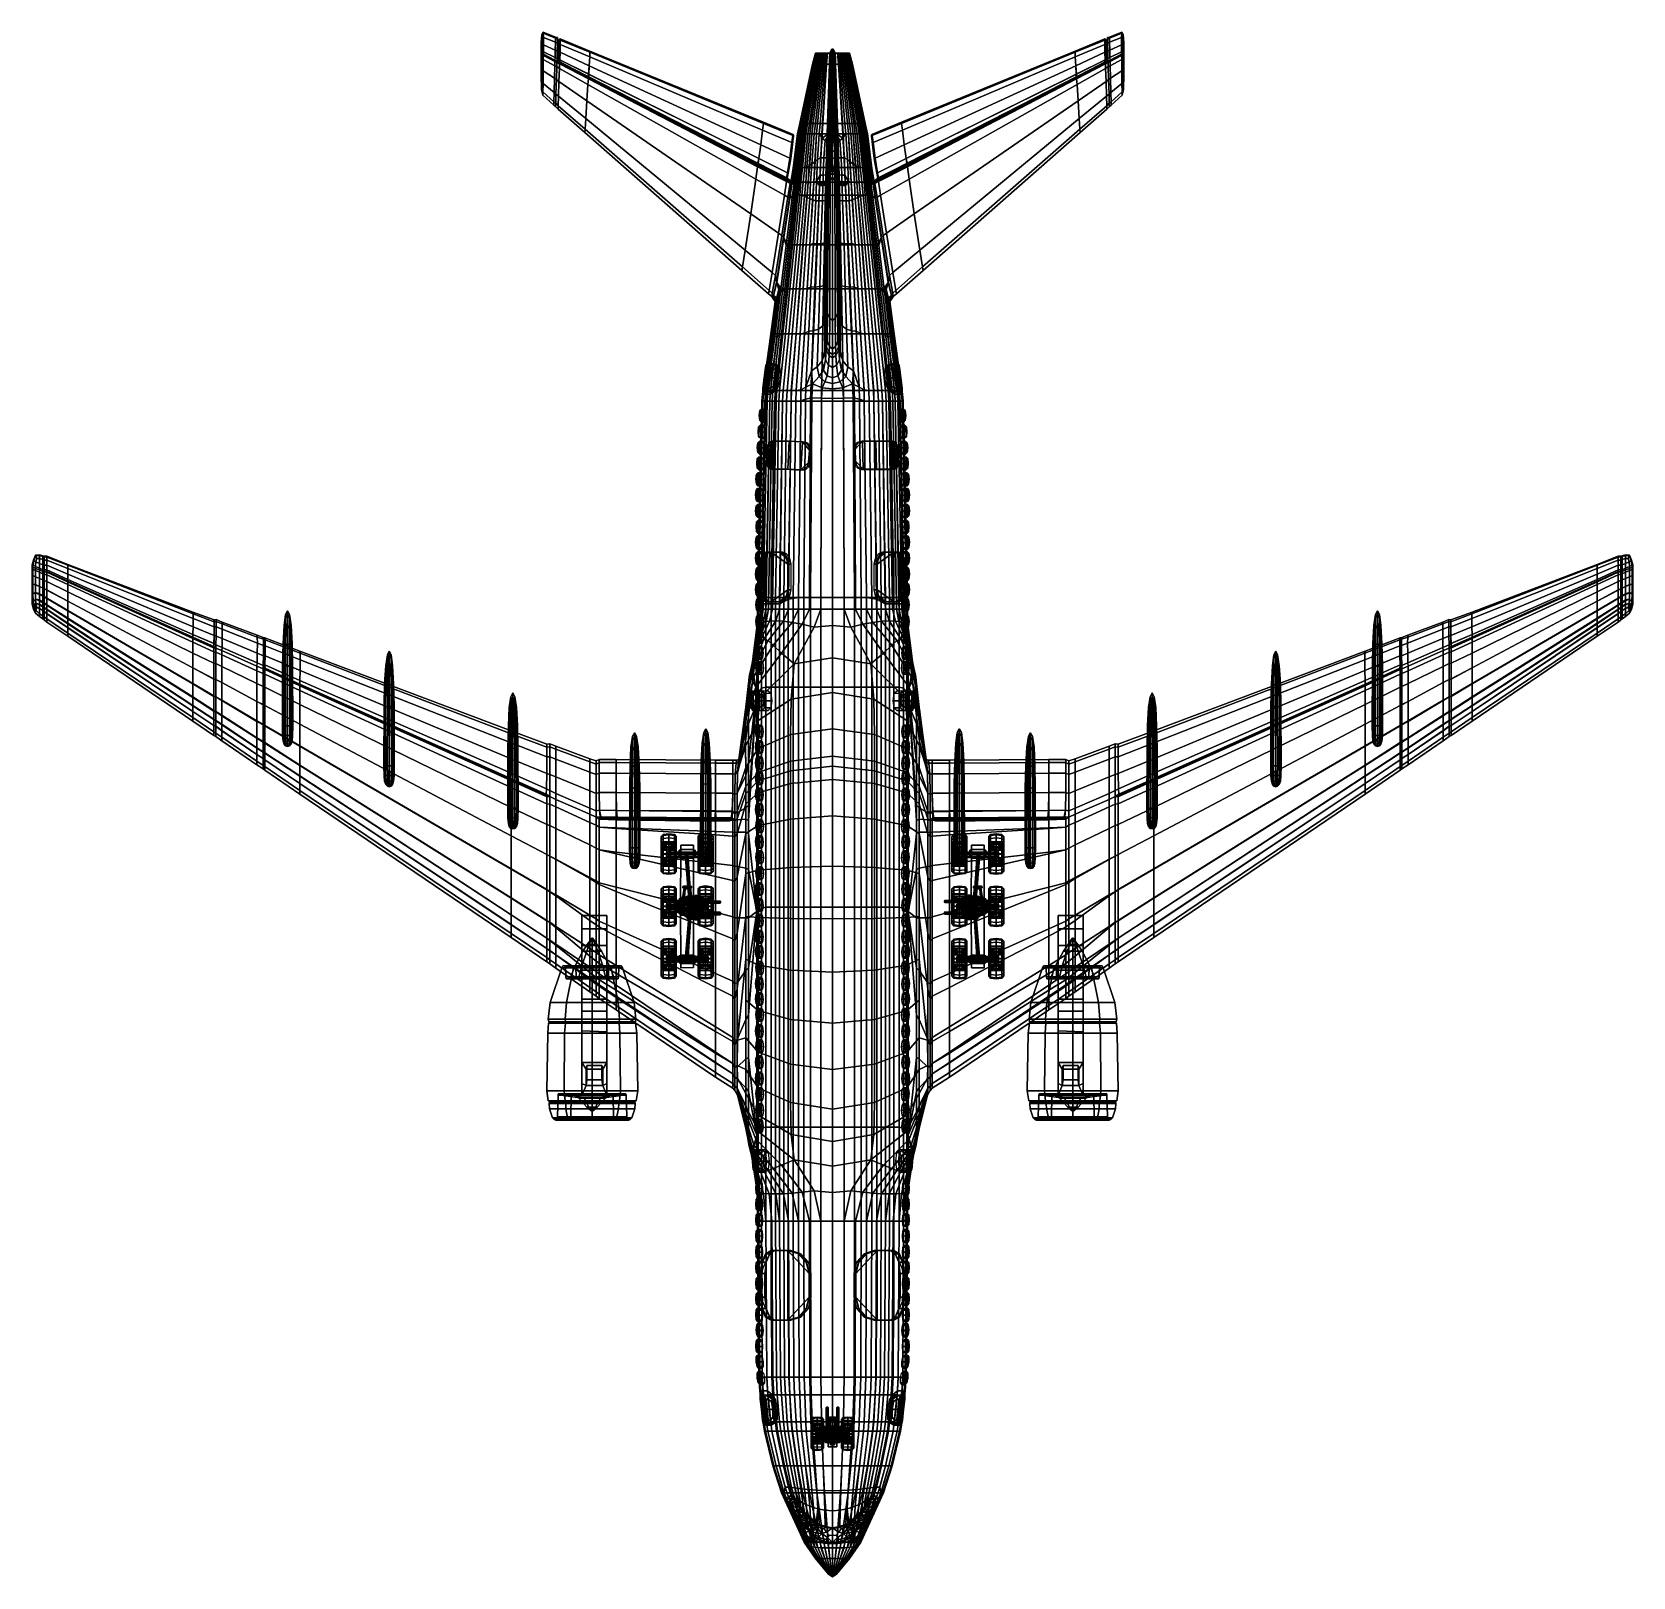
# Model space of a CAD drawing. Extents: x -0.257 to 0.257, y -0.266 to 0.229.
import ezdxf

# ---------------------------------------------------------------- set-up
doc = ezdxf.new("R2010")
doc.units = 0
for name, color, linetype in [('LOWPOLY_AIRPLANE_PLANEBODY', 252, 'CONTINUOUS'), ('LOWPOLY_AIRPLANE_POLYSURFAC_1', 252, 'CONTINUOUS'), ('LOWPOLY_AIRPLANE_POLYSURFAC_10', 252, 'CONTINUOUS'), ('LOWPOLY_AIRPLANE_POLYSURFAC_100', 252, 'CONTINUOUS'), ('LOWPOLY_AIRPLANE_POLYSURFAC_101', 252, 'CONTINUOUS'), ('LOWPOLY_AIRPLANE_POLYSURFAC_102', 252, 'CONTINUOUS'), ('LOWPOLY_AIRPLANE_POLYSURFAC_103', 252, 'CONTINUOUS'), ('LOWPOLY_AIRPLANE_POLYSURFAC_104', 252, 'CONTINUOUS'), ('LOWPOLY_AIRPLANE_POLYSURFAC_105', 252, 'CONTINUOUS'), ('LOWPOLY_AIRPLANE_POLYSURFAC_106', 252, 'CONTINUOUS'), ('LOWPOLY_AIRPLANE_POLYSURFAC_107', 252, 'CONTINUOUS'), ('LOWPOLY_AIRPLANE_POLYSURFAC_108', 252, 'CONTINUOUS'), ('LOWPOLY_AIRPLANE_POLYSURFAC_109', 252, 'CONTINUOUS'), ('LOWPOLY_AIRPLANE_POLYSURFAC_11', 252, 'CONTINUOUS'), ('LOWPOLY_AIRPLANE_POLYSURFAC_110', 252, 'CONTINUOUS'), ('LOWPOLY_AIRPLANE_POLYSURFAC_111', 252, 'CONTINUOUS'), ('LOWPOLY_AIRPLANE_POLYSURFAC_112', 252, 'CONTINUOUS'), ('LOWPOLY_AIRPLANE_POLYSURFAC_113', 252, 'CONTINUOUS'), ('LOWPOLY_AIRPLANE_POLYSURFAC_114', 252, 'CONTINUOUS'), ('LOWPOLY_AIRPLANE_POLYSURFAC_115', 252, 'CONTINUOUS'), ('LOWPOLY_AIRPLANE_POLYSURFAC_116', 252, 'CONTINUOUS'), ('LOWPOLY_AIRPLANE_POLYSURFAC_117', 252, 'CONTINUOUS'), ('LOWPOLY_AIRPLANE_POLYSURFAC_118', 252, 'CONTINUOUS'), ('LOWPOLY_AIRPLANE_POLYSURFAC_119', 252, 'CONTINUOUS'), ('LOWPOLY_AIRPLANE_POLYSURFAC_12', 252, 'CONTINUOUS'), ('LOWPOLY_AIRPLANE_POLYSURFAC_120', 252, 'CONTINUOUS'), ('LOWPOLY_AIRPLANE_POLYSURFAC_121', 252, 'CONTINUOUS'), ('LOWPOLY_AIRPLANE_POLYSURFAC_122', 252, 'CONTINUOUS'), ('LOWPOLY_AIRPLANE_POLYSURFAC_123', 252, 'CONTINUOUS'), ('LOWPOLY_AIRPLANE_POLYSURFAC_124', 252, 'CONTINUOUS'), ('LOWPOLY_AIRPLANE_POLYSURFAC_125', 252, 'CONTINUOUS'), ('LOWPOLY_AIRPLANE_POLYSURFAC_126', 252, 'CONTINUOUS'), ('LOWPOLY_AIRPLANE_POLYSURFAC_127', 252, 'CONTINUOUS'), ('LOWPOLY_AIRPLANE_POLYSURFAC_128', 252, 'CONTINUOUS'), ('LOWPOLY_AIRPLANE_POLYSURFAC_129', 252, 'CONTINUOUS'), ('LOWPOLY_AIRPLANE_POLYSURFAC_13', 252, 'CONTINUOUS'), ('LOWPOLY_AIRPLANE_POLYSURFAC_130', 252, 'CONTINUOUS'), ('LOWPOLY_AIRPLANE_POLYSURFAC_131', 252, 'CONTINUOUS'), ('LOWPOLY_AIRPLANE_POLYSURFAC_132', 252, 'CONTINUOUS'), ('LOWPOLY_AIRPLANE_POLYSURFAC_133', 252, 'CONTINUOUS'), ('LOWPOLY_AIRPLANE_POLYSURFAC_134', 252, 'CONTINUOUS'), ('LOWPOLY_AIRPLANE_POLYSURFAC_135', 252, 'CONTINUOUS'), ('LOWPOLY_AIRPLANE_POLYSURFAC_136', 252, 'CONTINUOUS'), ('LOWPOLY_AIRPLANE_POLYSURFAC_137', 252, 'CONTINUOUS'), ('LOWPOLY_AIRPLANE_POLYSURFAC_138', 252, 'CONTINUOUS'), ('LOWPOLY_AIRPLANE_POLYSURFAC_139', 252, 'CONTINUOUS'), ('LOWPOLY_AIRPLANE_POLYSURFAC_14', 252, 'CONTINUOUS'), ('LOWPOLY_AIRPLANE_POLYSURFAC_140', 252, 'CONTINUOUS'), ('LOWPOLY_AIRPLANE_POLYSURFAC_141', 252, 'CONTINUOUS'), ('LOWPOLY_AIRPLANE_POLYSURFAC_142', 252, 'CONTINUOUS'), ('LOWPOLY_AIRPLANE_POLYSURFAC_143', 252, 'CONTINUOUS'), ('LOWPOLY_AIRPLANE_POLYSURFAC_144', 252, 'CONTINUOUS'), ('LOWPOLY_AIRPLANE_POLYSURFAC_145', 252, 'CONTINUOUS'), ('LOWPOLY_AIRPLANE_POLYSURFAC_146', 252, 'CONTINUOUS'), ('LOWPOLY_AIRPLANE_POLYSURFAC_147', 252, 'CONTINUOUS'), ('LOWPOLY_AIRPLANE_POLYSURFAC_148', 252, 'CONTINUOUS'), ('LOWPOLY_AIRPLANE_POLYSURFAC_149', 252, 'CONTINUOUS'), ('LOWPOLY_AIRPLANE_POLYSURFAC_15', 252, 'CONTINUOUS'), ('LOWPOLY_AIRPLANE_POLYSURFAC_150', 252, 'CONTINUOUS'), ('LOWPOLY_AIRPLANE_POLYSURFAC_151', 252, 'CONTINUOUS'), ('LOWPOLY_AIRPLANE_POLYSURFAC_152', 252, 'CONTINUOUS'), ('LOWPOLY_AIRPLANE_POLYSURFAC_153', 252, 'CONTINUOUS'), ('LOWPOLY_AIRPLANE_POLYSURFAC_154', 252, 'CONTINUOUS'), ('LOWPOLY_AIRPLANE_POLYSURFAC_155', 252, 'CONTINUOUS'), ('LOWPOLY_AIRPLANE_POLYSURFAC_156', 252, 'CONTINUOUS'), ('LOWPOLY_AIRPLANE_POLYSURFAC_157', 252, 'CONTINUOUS'), ('LOWPOLY_AIRPLANE_POLYSURFAC_158', 252, 'CONTINUOUS'), ('LOWPOLY_AIRPLANE_POLYSURFAC_159', 252, 'CONTINUOUS'), ('LOWPOLY_AIRPLANE_POLYSURFAC_16', 252, 'CONTINUOUS'), ('LOWPOLY_AIRPLANE_POLYSURFAC_160', 252, 'CONTINUOUS'), ('LOWPOLY_AIRPLANE_POLYSURFAC_161', 252, 'CONTINUOUS'), ('LOWPOLY_AIRPLANE_POLYSURFAC_162', 252, 'CONTINUOUS'), ('LOWPOLY_AIRPLANE_POLYSURFAC_163', 252, 'CONTINUOUS'), ('LOWPOLY_AIRPLANE_POLYSURFAC_164', 252, 'CONTINUOUS'), ('LOWPOLY_AIRPLANE_POLYSURFAC_165', 252, 'CONTINUOUS'), ('LOWPOLY_AIRPLANE_POLYSURFAC_166', 252, 'CONTINUOUS'), ('LOWPOLY_AIRPLANE_POLYSURFAC_167', 252, 'CONTINUOUS'), ('LOWPOLY_AIRPLANE_POLYSURFAC_168', 252, 'CONTINUOUS'), ('LOWPOLY_AIRPLANE_POLYSURFAC_169', 252, 'CONTINUOUS'), ('LOWPOLY_AIRPLANE_POLYSURFAC_17', 252, 'CONTINUOUS'), ('LOWPOLY_AIRPLANE_POLYSURFAC_170', 252, 'CONTINUOUS'), ('LOWPOLY_AIRPLANE_POLYSURFAC_171', 252, 'CONTINUOUS'), ('LOWPOLY_AIRPLANE_POLYSURFAC_172', 252, 'CONTINUOUS'), ('LOWPOLY_AIRPLANE_POLYSURFAC_173', 252, 'CONTINUOUS'), ('LOWPOLY_AIRPLANE_POLYSURFAC_174', 252, 'CONTINUOUS'), ('LOWPOLY_AIRPLANE_POLYSURFAC_175', 252, 'CONTINUOUS'), ('LOWPOLY_AIRPLANE_POLYSURFAC_176', 252, 'CONTINUOUS'), ('LOWPOLY_AIRPLANE_POLYSURFAC_177', 252, 'CONTINUOUS'), ('LOWPOLY_AIRPLANE_POLYSURFAC_178', 252, 'CONTINUOUS'), ('LOWPOLY_AIRPLANE_POLYSURFAC_179', 252, 'CONTINUOUS'), ('LOWPOLY_AIRPLANE_POLYSURFAC_18', 252, 'CONTINUOUS'), ('LOWPOLY_AIRPLANE_POLYSURFAC_180', 252, 'CONTINUOUS'), ('LOWPOLY_AIRPLANE_POLYSURFAC_181', 252, 'CONTINUOUS'), ('LOWPOLY_AIRPLANE_POLYSURFAC_182', 252, 'CONTINUOUS'), ('LOWPOLY_AIRPLANE_POLYSURFAC_183', 252, 'CONTINUOUS'), ('LOWPOLY_AIRPLANE_POLYSURFAC_184', 252, 'CONTINUOUS'), ('LOWPOLY_AIRPLANE_POLYSURFAC_185', 252, 'CONTINUOUS'), ('LOWPOLY_AIRPLANE_POLYSURFAC_186', 252, 'CONTINUOUS'), ('LOWPOLY_AIRPLANE_POLYSURFAC_187', 252, 'CONTINUOUS'), ('LOWPOLY_AIRPLANE_POLYSURFAC_188', 252, 'CONTINUOUS'), ('LOWPOLY_AIRPLANE_POLYSURFAC_189', 252, 'CONTINUOUS'), ('LOWPOLY_AIRPLANE_POLYSURFAC_19', 252, 'CONTINUOUS'), ('LOWPOLY_AIRPLANE_POLYSURFAC_190', 252, 'CONTINUOUS'), ('LOWPOLY_AIRPLANE_POLYSURFAC_191', 252, 'CONTINUOUS'), ('LOWPOLY_AIRPLANE_POLYSURFAC_192', 252, 'CONTINUOUS'), ('LOWPOLY_AIRPLANE_POLYSURFAC_193', 252, 'CONTINUOUS'), ('LOWPOLY_AIRPLANE_POLYSURFAC_194', 252, 'CONTINUOUS'), ('LOWPOLY_AIRPLANE_POLYSURFAC_195', 252, 'CONTINUOUS'), ('LOWPOLY_AIRPLANE_POLYSURFAC_2', 252, 'CONTINUOUS'), ('LOWPOLY_AIRPLANE_POLYSURFAC_20', 252, 'CONTINUOUS'), ('LOWPOLY_AIRPLANE_POLYSURFAC_21', 252, 'CONTINUOUS'), ('LOWPOLY_AIRPLANE_POLYSURFAC_22', 252, 'CONTINUOUS'), ('LOWPOLY_AIRPLANE_POLYSURFAC_23', 252, 'CONTINUOUS'), ('LOWPOLY_AIRPLANE_POLYSURFAC_24', 252, 'CONTINUOUS'), ('LOWPOLY_AIRPLANE_POLYSURFAC_25', 252, 'CONTINUOUS'), ('LOWPOLY_AIRPLANE_POLYSURFAC_26', 252, 'CONTINUOUS'), ('LOWPOLY_AIRPLANE_POLYSURFAC_27', 252, 'CONTINUOUS'), ('LOWPOLY_AIRPLANE_POLYSURFAC_28', 252, 'CONTINUOUS'), ('LOWPOLY_AIRPLANE_POLYSURFAC_29', 252, 'CONTINUOUS'), ('LOWPOLY_AIRPLANE_POLYSURFAC_3', 252, 'CONTINUOUS'), ('LOWPOLY_AIRPLANE_POLYSURFAC_30', 252, 'CONTINUOUS'), ('LOWPOLY_AIRPLANE_POLYSURFAC_31', 252, 'CONTINUOUS'), ('LOWPOLY_AIRPLANE_POLYSURFAC_32', 252, 'CONTINUOUS'), ('LOWPOLY_AIRPLANE_POLYSURFAC_33', 252, 'CONTINUOUS'), ('LOWPOLY_AIRPLANE_POLYSURFAC_34', 252, 'CONTINUOUS'), ('LOWPOLY_AIRPLANE_POLYSURFAC_35', 252, 'CONTINUOUS'), ('LOWPOLY_AIRPLANE_POLYSURFAC_36', 252, 'CONTINUOUS'), ('LOWPOLY_AIRPLANE_POLYSURFAC_37', 252, 'CONTINUOUS'), ('LOWPOLY_AIRPLANE_POLYSURFAC_38', 252, 'CONTINUOUS'), ('LOWPOLY_AIRPLANE_POLYSURFAC_39', 252, 'CONTINUOUS'), ('LOWPOLY_AIRPLANE_POLYSURFAC_4', 252, 'CONTINUOUS'), ('LOWPOLY_AIRPLANE_POLYSURFAC_40', 252, 'CONTINUOUS'), ('LOWPOLY_AIRPLANE_POLYSURFAC_41', 252, 'CONTINUOUS'), ('LOWPOLY_AIRPLANE_POLYSURFAC_42', 252, 'CONTINUOUS'), ('LOWPOLY_AIRPLANE_POLYSURFAC_43', 252, 'CONTINUOUS'), ('LOWPOLY_AIRPLANE_POLYSURFAC_44', 252, 'CONTINUOUS'), ('LOWPOLY_AIRPLANE_POLYSURFAC_45', 252, 'CONTINUOUS'), ('LOWPOLY_AIRPLANE_POLYSURFAC_46', 252, 'CONTINUOUS'), ('LOWPOLY_AIRPLANE_POLYSURFAC_47', 252, 'CONTINUOUS'), ('LOWPOLY_AIRPLANE_POLYSURFAC_48', 252, 'CONTINUOUS'), ('LOWPOLY_AIRPLANE_POLYSURFAC_49', 252, 'CONTINUOUS'), ('LOWPOLY_AIRPLANE_POLYSURFAC_5', 252, 'CONTINUOUS'), ('LOWPOLY_AIRPLANE_POLYSURFAC_50', 252, 'CONTINUOUS'), ('LOWPOLY_AIRPLANE_POLYSURFAC_51', 252, 'CONTINUOUS'), ('LOWPOLY_AIRPLANE_POLYSURFAC_52', 252, 'CONTINUOUS'), ('LOWPOLY_AIRPLANE_POLYSURFAC_53', 252, 'CONTINUOUS'), ('LOWPOLY_AIRPLANE_POLYSURFAC_54', 252, 'CONTINUOUS'), ('LOWPOLY_AIRPLANE_POLYSURFAC_55', 252, 'CONTINUOUS'), ('LOWPOLY_AIRPLANE_POLYSURFAC_56', 252, 'CONTINUOUS'), ('LOWPOLY_AIRPLANE_POLYSURFAC_57', 252, 'CONTINUOUS'), ('LOWPOLY_AIRPLANE_POLYSURFAC_58', 252, 'CONTINUOUS'), ('LOWPOLY_AIRPLANE_POLYSURFAC_59', 252, 'CONTINUOUS'), ('LOWPOLY_AIRPLANE_POLYSURFAC_6', 252, 'CONTINUOUS'), ('LOWPOLY_AIRPLANE_POLYSURFAC_60', 252, 'CONTINUOUS'), ('LOWPOLY_AIRPLANE_POLYSURFAC_61', 252, 'CONTINUOUS'), ('LOWPOLY_AIRPLANE_POLYSURFAC_62', 252, 'CONTINUOUS'), ('LOWPOLY_AIRPLANE_POLYSURFAC_63', 252, 'CONTINUOUS'), ('LOWPOLY_AIRPLANE_POLYSURFAC_64', 252, 'CONTINUOUS'), ('LOWPOLY_AIRPLANE_POLYSURFAC_65', 252, 'CONTINUOUS'), ('LOWPOLY_AIRPLANE_POLYSURFAC_66', 252, 'CONTINUOUS'), ('LOWPOLY_AIRPLANE_POLYSURFAC_67', 252, 'CONTINUOUS'), ('LOWPOLY_AIRPLANE_POLYSURFAC_68', 252, 'CONTINUOUS'), ('LOWPOLY_AIRPLANE_POLYSURFAC_69', 252, 'CONTINUOUS'), ('LOWPOLY_AIRPLANE_POLYSURFAC_7', 252, 'CONTINUOUS'), ('LOWPOLY_AIRPLANE_POLYSURFAC_70', 252, 'CONTINUOUS'), ('LOWPOLY_AIRPLANE_POLYSURFAC_71', 252, 'CONTINUOUS'), ('LOWPOLY_AIRPLANE_POLYSURFAC_72', 252, 'CONTINUOUS'), ('LOWPOLY_AIRPLANE_POLYSURFAC_73', 252, 'CONTINUOUS'), ('LOWPOLY_AIRPLANE_POLYSURFAC_74', 252, 'CONTINUOUS'), ('LOWPOLY_AIRPLANE_POLYSURFAC_75', 252, 'CONTINUOUS'), ('LOWPOLY_AIRPLANE_POLYSURFAC_76', 252, 'CONTINUOUS'), ('LOWPOLY_AIRPLANE_POLYSURFAC_77', 252, 'CONTINUOUS'), ('LOWPOLY_AIRPLANE_POLYSURFAC_78', 252, 'CONTINUOUS'), ('LOWPOLY_AIRPLANE_POLYSURFAC_79', 252, 'CONTINUOUS'), ('LOWPOLY_AIRPLANE_POLYSURFAC_8', 252, 'CONTINUOUS'), ('LOWPOLY_AIRPLANE_POLYSURFAC_80', 252, 'CONTINUOUS'), ('LOWPOLY_AIRPLANE_POLYSURFAC_81', 252, 'CONTINUOUS'), ('LOWPOLY_AIRPLANE_POLYSURFAC_82', 252, 'CONTINUOUS'), ('LOWPOLY_AIRPLANE_POLYSURFAC_83', 252, 'CONTINUOUS'), ('LOWPOLY_AIRPLANE_POLYSURFAC_84', 252, 'CONTINUOUS'), ('LOWPOLY_AIRPLANE_POLYSURFAC_85', 252, 'CONTINUOUS'), ('LOWPOLY_AIRPLANE_POLYSURFAC_86', 252, 'CONTINUOUS'), ('LOWPOLY_AIRPLANE_POLYSURFAC_87', 252, 'CONTINUOUS'), ('LOWPOLY_AIRPLANE_POLYSURFAC_88', 252, 'CONTINUOUS'), ('LOWPOLY_AIRPLANE_POLYSURFAC_89', 252, 'CONTINUOUS'), ('LOWPOLY_AIRPLANE_POLYSURFAC_9', 252, 'CONTINUOUS'), ('LOWPOLY_AIRPLANE_POLYSURFAC_90', 252, 'CONTINUOUS'), ('LOWPOLY_AIRPLANE_POLYSURFAC_91', 252, 'CONTINUOUS'), ('LOWPOLY_AIRPLANE_POLYSURFAC_92', 252, 'CONTINUOUS'), ('LOWPOLY_AIRPLANE_POLYSURFAC_93', 252, 'CONTINUOUS'), ('LOWPOLY_AIRPLANE_POLYSURFAC_94', 252, 'CONTINUOUS'), ('LOWPOLY_AIRPLANE_POLYSURFAC_95', 252, 'CONTINUOUS'), ('LOWPOLY_AIRPLANE_POLYSURFAC_96', 252, 'CONTINUOUS'), ('LOWPOLY_AIRPLANE_POLYSURFAC_97', 252, 'CONTINUOUS'), ('LOWPOLY_AIRPLANE_POLYSURFAC_98', 252, 'CONTINUOUS'), ('LOWPOLY_AIRPLANE_POLYSURFAC_99', 252, 'CONTINUOUS'), ('LOWPOLY_AIRPLANE_POLYSURFACE10', 252, 'CONTINUOUS'), ('LOWPOLY_AIRPLANE_POLYSURFACE11', 252, 'CONTINUOUS'), ('LOWPOLY_AIRPLANE_POLYSURFACE12', 252, 'CONTINUOUS'), ('LOWPOLY_AIRPLANE_POLYSURFACE13', 252, 'CONTINUOUS'), ('LOWPOLY_AIRPLANE_POLYSURFACE15', 252, 'CONTINUOUS'), ('LOWPOLY_AIRPLANE_POLYSURFACE16', 252, 'CONTINUOUS'), ('LOWPOLY_AIRPLANE_POLYSURFACE18', 252, 'CONTINUOUS'), ('LOWPOLY_AIRPLANE_POLYSURFACE21', 252, 'CONTINUOUS'), ('LOWPOLY_AIRPLANE_POLYSURFACE22', 252, 'CONTINUOUS'), ('LOWPOLY_AIRPLANE_POLYSURFACE23', 252, 'CONTINUOUS'), ('LOWPOLY_AIRPLANE_POLYSURFACE24', 252, 'CONTINUOUS'), ('LOWPOLY_AIRPLANE_POLYSURFACE25', 252, 'CONTINUOUS'), ('LOWPOLY_AIRPLANE_POLYSURFACE26', 252, 'CONTINUOUS'), ('LOWPOLY_AIRPLANE_POLYSURFACE27', 252, 'CONTINUOUS'), ('LOWPOLY_AIRPLANE_POLYSURFACE28', 252, 'CONTINUOUS'), ('LOWPOLY_AIRPLANE_POLYSURFACE29', 252, 'CONTINUOUS'), ('LOWPOLY_AIRPLANE_POLYSURFACE30', 252, 'CONTINUOUS'), ('LOWPOLY_AIRPLANE_POLYSURFACE35', 252, 'CONTINUOUS'), ('LOWPOLY_AIRPLANE_POLYSURFACE41', 252, 'CONTINUOUS'), ('LOWPOLY_AIRPLANE_POLYSURFACE42', 252, 'CONTINUOUS'), ('LOWPOLY_AIRPLANE_POLYSURFACE43', 252, 'CONTINUOUS'), ('LOWPOLY_AIRPLANE_POLYSURFACE44', 252, 'CONTINUOUS'), ('LOWPOLY_AIRPLANE_POLYSURFACE45', 252, 'CONTINUOUS'), ('LOWPOLY_AIRPLANE_POLYSURFACE46', 252, 'CONTINUOUS'), ('LOWPOLY_AIRPLANE_POLYSURFACE49', 252, 'CONTINUOUS'), ('LOWPOLY_AIRPLANE_POLYSURFACE51', 252, 'CONTINUOUS'), ('LOWPOLY_AIRPLANE_POLYSURFACE52', 252, 'CONTINUOUS'), ('LOWPOLY_AIRPLANE_POLYSURFACE56', 252, 'CONTINUOUS'), ('LOWPOLY_AIRPLANE_POLYSURFACE60', 252, 'CONTINUOUS'), ('LOWPOLY_AIRPLANE_POLYSURFACE81', 252, 'CONTINUOUS'), ('LOWPOLY_AIRPLANE_POLYSURFACE90', 252, 'CONTINUOUS'), ('LOWPOLY_AIRPLANE_POLYSURFACE91', 252, 'CONTINUOUS'), ('LOWPOLY_AIRPLANE_POLYSURFACE92', 252, 'CONTINUOUS'), ('LOWPOLY_AIRPLANE_POLYSURFACE93', 252, 'CONTINUOUS'), ('LOWPOLY_AIRPLANE_POLYSURFACE95', 252, 'CONTINUOUS'), ('LOWPOLY_AIRPLANE_POLYSURFACE96', 252, 'CONTINUOUS'), ('LOWPOLY_AIRPLANE_POLYSURFACE99', 252, 'CONTINUOUS'), ('POLYSURFACE179_LOWPOLY_AIRPLAN', 252, 'CONTINUOUS')]:
    doc.layers.add(name, color=color, linetype=linetype)

msp = doc.modelspace()

# ---------------------------------------------------------------- meshes
at = {"layer": 'LOWPOLY_AIRPLANE_PLANEBODY'}
mesh = msp.add_polyface(dxfattribs=at)
corners = [(-0.0926, 0.2275, 0.07), (-0.0929, 0.2272, 0.07), (-0.0931, 0.2281, 0.0698), (-0.0927, 0.2289, 0.0698), (-0.0932, 0.2285, 0.0696), (-0.0928, 0.2293, 0.0696), (-0.0931, 0.2281, 0.0694), (-0.0927, 0.2289, 0.0694), (-0.0929, 0.2272, 0.0692), (-0.0926, 0.2275, 0.0692), (-0.0926, 0.223, 0.0704), (-0.0929, 0.2231, 0.0704), (-0.0929, 0.2254, 0.0702), (-0.0926, 0.2252, 0.0702), (-0.0926, 0.223, 0.0687), (-0.0926, 0.2252, 0.0689), (-0.0929, 0.2254, 0.069), (-0.0929, 0.2231, 0.0689), (-0.0932, 0.2232, 0.0692), (-0.0932, 0.2257, 0.0693), (-0.0934, 0.2259, 0.0696), (-0.0934, 0.2232, 0.0696), (-0.0932, 0.2257, 0.0699), (-0.0932, 0.2232, 0.07), (-0.0932, 0.2221, 0.0692), (-0.0932, 0.2222, 0.0692), (-0.0934, 0.2222, 0.0696), (-0.0934, 0.2221, 0.0696), (-0.0932, 0.2222, 0.0701), (-0.0932, 0.2221, 0.0701), (-0.0926, 0.2222, 0.0705), (-0.0929, 0.2223, 0.0704), (-0.0926, 0.2221, 0.0705), (-0.0929, 0.2222, 0.0704), (-0.0934, 0.2223, 0.0696), (-0.0932, 0.2223, 0.0701), (-0.0932, 0.2223, 0.0692), (-0.0926, 0.2221, 0.0687), (-0.0926, 0.2222, 0.0687), (-0.0929, 0.2223, 0.0688), (-0.0929, 0.2222, 0.0688), (-0.0889, 0.2235, 0.0683), (-0.0889, 0.2211, 0.0679), (-0.0888, 0.226, 0.0687), (-0.0888, 0.2273, 0.069), (-0.0888, 0.2277, 0.0692), (-0.0888, 0.2273, 0.0694), (-0.0888, 0.226, 0.0696), (-0.0889, 0.2235, 0.0698), (-0.0889, 0.2211, 0.0699), (-0.0929, 0.2221, 0.0688)]
mesh.append_faces([[corners[k] for k in face] for face in [(0, 1, 2, 3), (3, 2, 4, 5), (5, 4, 6, 7), (7, 6, 8, 9), (10, 11, 12, 13), (13, 12, 1, 0), (14, 15, 16, 17), (15, 9, 8, 16), (18, 19, 20, 21), (19, 6, 4, 20), (21, 20, 22, 23), (20, 4, 2, 22), (24, 25, 26, 27), (27, 26, 28, 29), (10, 30, 31, 11), (30, 32, 33, 31), (26, 34, 35, 28), (34, 21, 23, 35), (25, 36, 34, 26), (36, 18, 21, 34), (37, 38, 39, 40), (38, 14, 17, 39), (41, 15, 14, 42), (43, 9, 15, 41), (44, 7, 9, 43), (45, 5, 7, 44), (46, 3, 5, 45), (47, 0, 3, 46), (48, 13, 0, 47), (49, 10, 13, 48), (35, 31, 33, 28), (23, 11, 31, 35), (22, 12, 11, 23), (2, 1, 12, 22), (19, 16, 8, 6), (18, 17, 16, 19), (36, 39, 17, 18), (25, 40, 39, 36), (24, 50, 40, 25)]])
mesh = msp.add_polyface(dxfattribs=at)
corners = [(-0.088, 0.2253, 0.0691), (-0.088, 0.2268, 0.0691), (-0.0881, 0.2269, 0.069), (-0.0881, 0.2256, 0.0687), (-0.0881, 0.2269, 0.0693), (-0.0881, 0.2256, 0.0695), (-0.0884, 0.2197, 0.0698), (-0.089, 0.22, 0.0699), (-0.089, 0.2201, 0.0699), (-0.0884, 0.2198, 0.0698), (-0.089, 0.2202, 0.0699), (-0.0884, 0.2199, 0.0698), (-0.089, 0.2201, 0.0678), (-0.0884, 0.2198, 0.0676), (-0.0884, 0.2199, 0.0676), (-0.089, 0.2202, 0.0678), (-0.089, 0.22, 0.0678), (-0.0884, 0.2197, 0.0676), (-0.0889, 0.2235, 0.0683), (-0.0883, 0.2232, 0.0682), (-0.0882, 0.2257, 0.0686), (-0.0888, 0.226, 0.0687), (-0.0889, 0.2211, 0.0679), (-0.0883, 0.2208, 0.0678), (-0.0882, 0.2271, 0.0689), (-0.0882, 0.2275, 0.0692), (-0.0888, 0.2277, 0.0692), (-0.0888, 0.2273, 0.069), (-0.0882, 0.2257, 0.0696), (-0.0882, 0.2271, 0.0694), (-0.0888, 0.226, 0.0696), (-0.0888, 0.2273, 0.0694), (-0.0883, 0.2208, 0.0698), (-0.0889, 0.2211, 0.0699), (-0.0889, 0.2235, 0.0698), (-0.0883, 0.2232, 0.0697), (-0.0884, 0.22, 0.0677), (-0.0882, 0.2199, 0.0679), (-0.0882, 0.2208, 0.068), (-0.089, 0.2203, 0.0678), (-0.0882, 0.2208, 0.0688), (-0.0882, 0.2199, 0.0687), (-0.0882, 0.2199, 0.0695), (-0.0882, 0.2208, 0.0695), (-0.0884, 0.22, 0.0698), (-0.089, 0.2203, 0.0699), (-0.0875, 0.223, 0.0694), (-0.0876, 0.2205, 0.0694), (-0.0876, 0.2206, 0.0687), (-0.0876, 0.2228, 0.0688), (-0.0881, 0.2232, 0.0695), (-0.0881, 0.223, 0.0689), (-0.0881, 0.2232, 0.0684), (-0.0882, 0.2198, 0.0696), (-0.0875, 0.2198, 0.0686), (-0.0875, 0.2197, 0.0693), (-0.0874, 0.2197, 0.068), (-0.088, 0.2197, 0.0695)]
mesh.append_faces([[corners[k] for k in face] for face in [(0, 1, 2, 3), (4, 1, 0, 5), (6, 7, 8, 9), (9, 8, 10, 11), (12, 13, 14, 15), (16, 17, 13, 12), (18, 19, 20, 21), (22, 23, 19, 18), (2, 24, 20, 3), (25, 26, 27, 24), (24, 27, 21, 20), (5, 28, 29, 4), (28, 30, 31, 29), (29, 31, 26, 25), (32, 33, 34, 35), (35, 34, 30, 28), (23, 36, 37, 38), (22, 39, 36, 23), (39, 15, 14, 36), (40, 41, 42, 43), (38, 37, 41, 40), (32, 44, 45, 33), (43, 42, 44, 32), (44, 11, 10, 45), (1, 4, 29, 25), (46, 47, 48, 49), (5, 50, 35, 28), (0, 51, 50, 5), (3, 52, 51, 0), (20, 19, 52, 3), (19, 23, 38, 52), (52, 38, 40, 51), (51, 40, 43, 50), (50, 43, 32, 35), (11, 44, 42, 53), (41, 54, 55, 42), (37, 56, 54, 41), (57, 53, 42, 42), (24, 2, 1, 25)]])
mesh = msp.add_polyface(dxfattribs=at)
corners = [(-0.0873, 0.2253, 0.0694), (-0.0875, 0.2254, 0.0694), (-0.0875, 0.2267, 0.0692), (-0.0873, 0.2267, 0.0692), (-0.0873, 0.2267, 0.0688), (-0.0875, 0.2267, 0.0689), (-0.0875, 0.2254, 0.0686), (-0.0873, 0.2253, 0.0684), (-0.0782, 0.2143, 0.0652), (-0.0875, 0.2191, 0.0674), (-0.0875, 0.2176, 0.0673), (-0.0784, 0.2125, 0.065), (-0.0782, 0.2145, 0.0652), (-0.0875, 0.2193, 0.0674), (-0.0793, 0.1982, 0.0648), (-0.0879, 0.2057, 0.0671), (-0.0879, 0.2046, 0.0679), (-0.0794, 0.1971, 0.0659), (-0.0791, 0.2016, 0.0642), (-0.0878, 0.2087, 0.0666), (-0.0793, 0.1982, 0.067), (-0.0879, 0.2057, 0.0687), (-0.0878, 0.2087, 0.0693), (-0.0791, 0.2016, 0.0678), (-0.0782, 0.2143, 0.0683), (-0.0875, 0.2191, 0.0697), (-0.0875, 0.2193, 0.0697), (-0.0782, 0.2145, 0.0683), (-0.0784, 0.2125, 0.0682), (-0.0875, 0.2176, 0.0697), (-0.0876, 0.2251, 0.069), (-0.0876, 0.2266, 0.069), (-0.0875, 0.2193, 0.0697), (-0.0782, 0.2146, 0.0682), (-0.0782, 0.2146, 0.0652), (-0.0875, 0.2193, 0.0674), (-0.0782, 0.2147, 0.0654), (-0.0874, 0.2194, 0.0675), (-0.0787, 0.2073, 0.0681), (-0.0877, 0.2134, 0.0696), (-0.0787, 0.2073, 0.0645), (-0.0877, 0.2134, 0.0668), (-0.0874, 0.2204, 0.0696), (-0.0874, 0.2196, 0.0694), (-0.0875, 0.2197, 0.0693), (-0.0876, 0.2205, 0.0694), (-0.0876, 0.2206, 0.0687), (-0.0875, 0.2198, 0.0686), (-0.0874, 0.2197, 0.068), (-0.0876, 0.2205, 0.0679), (-0.0873, 0.2196, 0.0678), (-0.0874, 0.2204, 0.0677), (-0.0877, 0.2195, 0.0697), (-0.0873, 0.2271, 0.069), (-0.0875, 0.223, 0.0683), (-0.0873, 0.2228, 0.068), (-0.0876, 0.2228, 0.0688), (-0.0875, 0.223, 0.0694), (-0.0873, 0.2228, 0.0696), (-0.0877, 0.2196, 0.0695), (-0.0874, 0.2194, 0.0696), (-0.0873, 0.2194, 0.0678), (-0.0872, 0.2194, 0.068), (-0.0871, 0.2195, 0.0681), (-0.0872, 0.2196, 0.068), (-0.0873, 0.2196, 0.0691), (-0.0874, 0.2194, 0.0694), (-0.0873, 0.2195, 0.0691), (-0.0874, 0.2195, 0.0691)]
mesh.append_faces([[corners[k] for k in face] for face in [(0, 1, 2, 3), (4, 5, 6, 7), (8, 9, 10, 11), (12, 13, 9, 8), (14, 15, 16, 17), (18, 19, 15, 14), (20, 21, 22, 23), (17, 16, 21, 20), (24, 25, 26, 27), (28, 29, 25, 24), (30, 31, 2, 1), (5, 31, 30, 6), (27, 26, 32, 33), (12, 34, 35, 13), (34, 36, 37, 35), (28, 38, 39, 29), (38, 23, 22, 39), (40, 41, 19, 18), (11, 10, 41, 40), (42, 43, 44, 45), (46, 47, 48, 49), (45, 44, 47, 46), (49, 48, 50, 51), (26, 52, 32, 32), (4, 53, 31, 5), (31, 53, 3, 2), (6, 54, 55, 7), (30, 56, 54, 6), (1, 57, 56, 30), (0, 58, 57, 1), (58, 42, 45, 57), (56, 46, 49, 54), (54, 49, 51, 55), (59, 44, 43, 60), (48, 61, 62, 50), (63, 64, 50, 62), (60, 43, 65, 66), (67, 68, 66, 65)]])
mesh = msp.add_polyface(dxfattribs=at)
corners = [(-0.0778, 0.2228, 0.0675), (-0.0873, 0.2267, 0.0692), (-0.0873, 0.2271, 0.069), (-0.0778, 0.2232, 0.0672), (-0.0778, 0.2213, 0.0677), (-0.0873, 0.2253, 0.0694), (-0.0778, 0.2228, 0.067), (-0.0873, 0.2267, 0.0688), (-0.0873, 0.2253, 0.0684), (-0.0778, 0.2213, 0.0666), (-0.0874, 0.2204, 0.0677), (-0.0781, 0.2158, 0.0656), (-0.078, 0.2185, 0.066), (-0.0873, 0.2228, 0.068), (-0.078, 0.2185, 0.068), (-0.0873, 0.2228, 0.0696), (-0.0782, 0.2158, 0.0681), (-0.0874, 0.2204, 0.0696), (-0.0782, 0.2146, 0.0682), (-0.0875, 0.2193, 0.0697), (-0.0874, 0.2194, 0.0696), (-0.0782, 0.2147, 0.0681), (-0.0783, 0.2148, 0.0675), (-0.0873, 0.2195, 0.0691), (-0.0873, 0.2196, 0.0691), (-0.0782, 0.2149, 0.0676), (-0.0783, 0.2147, 0.0675), (-0.0874, 0.2195, 0.0691), (-0.0872, 0.2196, 0.068), (-0.0871, 0.2195, 0.0681), (-0.078, 0.2147, 0.066), (-0.078, 0.2148, 0.066), (-0.0872, 0.2194, 0.068), (-0.078, 0.2147, 0.0659), (-0.0874, 0.2194, 0.0694), (-0.0782, 0.2147, 0.0678), (-0.0782, 0.2149, 0.0679), (-0.0874, 0.2196, 0.0694), (-0.0873, 0.2196, 0.0678), (-0.0781, 0.2149, 0.0657), (-0.0782, 0.2147, 0.0654), (-0.0781, 0.2147, 0.0657), (-0.0873, 0.2194, 0.0678), (-0.0874, 0.2194, 0.0675), (-0.0237, 0.187, 0.0532), (-0.0238, 0.1868, 0.053), (-0.0237, 0.1871, 0.0531), (-0.0238, 0.1872, 0.0528), (-0.0236, 0.1888, 0.0531), (-0.023, 0.1932, 0.0545), (-0.0224, 0.1978, 0.0561), (-0.0221, 0.2, 0.0568), (-0.0221, 0.2004, 0.057), (-0.0221, 0.2, 0.0572), (-0.0224, 0.1978, 0.0576), (-0.023, 0.1932, 0.0585), (-0.0236, 0.1888, 0.0593), (-0.0239, 0.1873, 0.0594), (-0.0239, 0.1872, 0.0591), (-0.024, 0.1871, 0.059), (-0.024, 0.187, 0.0591), (-0.0239, 0.1869, 0.0594), (-0.0239, 0.1869, 0.0597)]
mesh.append_faces([[corners[k] for k in face] for face in [(0, 1, 2, 3), (4, 5, 1, 0), (6, 7, 8, 9), (3, 2, 7, 6), (10, 11, 12, 13), (13, 12, 9, 8), (14, 15, 5, 4), (16, 17, 15, 14), (18, 19, 20, 21), (22, 23, 24, 25), (26, 27, 23, 22), (28, 29, 30, 31), (29, 32, 33, 30), (20, 34, 35, 21), (34, 27, 26, 35), (16, 36, 37, 17), (36, 25, 24, 37), (10, 38, 39, 11), (38, 28, 31, 39), (40, 41, 42, 43), (41, 33, 32, 42), (44, 30, 33, 45), (46, 31, 30, 44), (47, 39, 31, 46), (48, 11, 39, 47), (49, 12, 11, 48), (50, 9, 12, 49), (51, 6, 9, 50), (52, 3, 6, 51), (53, 0, 3, 52), (54, 4, 0, 53), (55, 14, 4, 54), (56, 16, 14, 55), (57, 36, 16, 56), (58, 25, 36, 57), (59, 22, 25, 58), (60, 26, 22, 59), (61, 35, 26, 60), (62, 21, 35, 61)]])
mesh = msp.add_polyface(dxfattribs=at)
corners = [(0.0873, 0.2271, 0.069), (0.0873, 0.2267, 0.0692), (0.0778, 0.2228, 0.0675), (0.0778, 0.2232, 0.0672), (0.0873, 0.2253, 0.0694), (0.0778, 0.2213, 0.0677), (0.0873, 0.2253, 0.0684), (0.0873, 0.2267, 0.0688), (0.0778, 0.2228, 0.067), (0.0778, 0.2213, 0.0666), (0.078, 0.2185, 0.066), (0.0781, 0.2158, 0.0656), (0.0874, 0.2204, 0.0677), (0.0873, 0.2228, 0.068), (0.0873, 0.2228, 0.0696), (0.078, 0.2185, 0.068), (0.0874, 0.2204, 0.0696), (0.0782, 0.2158, 0.0681), (0.0874, 0.2194, 0.0696), (0.0875, 0.2193, 0.0697), (0.0782, 0.2146, 0.0682), (0.0782, 0.2147, 0.0681), (0.0873, 0.2196, 0.0691), (0.0873, 0.2195, 0.0691), (0.0783, 0.2148, 0.0675), (0.0782, 0.2149, 0.0676), (0.078, 0.2147, 0.066), (0.0871, 0.2195, 0.0681), (0.0872, 0.2196, 0.068), (0.078, 0.2148, 0.066), (0.078, 0.2147, 0.0659), (0.0872, 0.2194, 0.068), (0.0782, 0.2147, 0.0678), (0.0874, 0.2194, 0.0694), (0.0874, 0.2196, 0.0694), (0.0782, 0.2149, 0.0679), (0.0781, 0.2149, 0.0657), (0.0873, 0.2196, 0.0678), (0.0873, 0.2194, 0.0678), (0.0781, 0.2147, 0.0657), (0.0782, 0.2147, 0.0654), (0.0874, 0.2194, 0.0675), (0.0238, 0.1868, 0.053), (0.0238, 0.1868, 0.0528), (0.0237, 0.187, 0.0532), (0.0237, 0.1871, 0.0531), (0.0238, 0.1872, 0.0528), (0.0236, 0.1888, 0.0531), (0.023, 0.1932, 0.0545), (0.0224, 0.1978, 0.0561), (0.0221, 0.2, 0.0568), (0.0221, 0.2004, 0.057), (0.0221, 0.2, 0.0572), (0.0224, 0.1978, 0.0576), (0.023, 0.1932, 0.0585), (0.0236, 0.1888, 0.0593), (0.0239, 0.1873, 0.0594), (0.0239, 0.1872, 0.0591), (0.024, 0.1871, 0.059), (0.0783, 0.2147, 0.0675), (0.024, 0.187, 0.0591), (0.0239, 0.1869, 0.0594), (0.0239, 0.1869, 0.0597)]
mesh.append_faces([[corners[k] for k in face] for face in [(0, 1, 2, 3), (1, 4, 5, 2), (6, 7, 8, 9), (7, 0, 3, 8), (10, 11, 12, 13), (9, 10, 13, 6), (4, 14, 15, 5), (14, 16, 17, 15), (18, 19, 20, 21), (22, 23, 24, 25), (26, 27, 28, 29), (30, 31, 27, 26), (32, 33, 18, 21), (34, 35, 17, 16), (22, 25, 35, 34), (36, 37, 12, 11), (29, 28, 37, 36), (38, 39, 40, 41), (31, 30, 39, 38), (39, 30, 42, 43), (30, 26, 44, 42), (26, 29, 45, 44), (29, 36, 46, 45), (36, 11, 47, 46), (11, 10, 48, 47), (10, 9, 49, 48), (9, 8, 50, 49), (8, 3, 51, 50), (3, 2, 52, 51), (2, 5, 53, 52), (5, 15, 54, 53), (15, 17, 55, 54), (17, 35, 56, 55), (35, 25, 57, 56), (25, 24, 58, 57), (24, 59, 60, 58), (59, 32, 61, 60), (32, 21, 62, 61)]])
mesh = msp.add_polyface(dxfattribs=at)
corners = [(0.0875, 0.2267, 0.0692), (0.0875, 0.2254, 0.0694), (0.0873, 0.2253, 0.0694), (0.0873, 0.2267, 0.0692), (0.0875, 0.2254, 0.0686), (0.0875, 0.2267, 0.0689), (0.0873, 0.2267, 0.0688), (0.0873, 0.2253, 0.0684), (0.0875, 0.2176, 0.0673), (0.0875, 0.2191, 0.0674), (0.0782, 0.2143, 0.0652), (0.0784, 0.2125, 0.065), (0.0875, 0.2193, 0.0674), (0.0782, 0.2145, 0.0652), (0.0879, 0.2046, 0.0679), (0.0879, 0.2057, 0.0671), (0.0793, 0.1982, 0.0648), (0.0794, 0.1971, 0.0659), (0.0878, 0.2087, 0.0666), (0.0791, 0.2016, 0.0642), (0.0878, 0.2087, 0.0693), (0.0879, 0.2057, 0.0687), (0.0793, 0.1982, 0.067), (0.0791, 0.2016, 0.0678), (0.0875, 0.2193, 0.0697), (0.0875, 0.2191, 0.0697), (0.0782, 0.2143, 0.0683), (0.0782, 0.2145, 0.0683), (0.0875, 0.2176, 0.0697), (0.0784, 0.2125, 0.0682), (0.0876, 0.2266, 0.069), (0.0876, 0.2251, 0.069), (0.0875, 0.2193, 0.0697), (0.0782, 0.2146, 0.0682), (0.0875, 0.2193, 0.0674), (0.0782, 0.2146, 0.0652), (0.0874, 0.2194, 0.0675), (0.0782, 0.2147, 0.0654), (0.0873, 0.2195, 0.0691), (0.0874, 0.2195, 0.0691), (0.0783, 0.2147, 0.0675), (0.0783, 0.2148, 0.0675), (0.0877, 0.2134, 0.0696), (0.0787, 0.2073, 0.0681), (0.0877, 0.2134, 0.0668), (0.0787, 0.2073, 0.0645), (0.0874, 0.2194, 0.0694), (0.0782, 0.2147, 0.0678), (0.0875, 0.2197, 0.0693), (0.0874, 0.2196, 0.0694), (0.0874, 0.2204, 0.0696), (0.0876, 0.2205, 0.0694), (0.0874, 0.2197, 0.068), (0.0875, 0.2198, 0.0686), (0.0876, 0.2206, 0.0687), (0.0876, 0.2205, 0.0679), (0.0873, 0.2196, 0.0678), (0.0874, 0.2204, 0.0677), (0.0877, 0.2195, 0.0697), (0.0873, 0.2271, 0.069), (0.0873, 0.2228, 0.068), (0.0875, 0.223, 0.0683), (0.0876, 0.2228, 0.0688), (0.0875, 0.223, 0.0694), (0.0873, 0.2228, 0.0696), (0.0877, 0.2196, 0.0695), (0.0874, 0.2194, 0.0696), (0.0872, 0.2194, 0.068), (0.0873, 0.2194, 0.0678), (0.0872, 0.2196, 0.068), (0.0871, 0.2195, 0.0681), (0.0873, 0.2196, 0.0691)]
mesh.append_faces([[corners[k] for k in face] for face in [(0, 1, 2, 3), (4, 5, 6, 7), (8, 9, 10, 11), (9, 12, 13, 10), (14, 15, 16, 17), (15, 18, 19, 16), (20, 21, 22, 23), (21, 14, 17, 22), (24, 25, 26, 27), (25, 28, 29, 26), (0, 30, 31, 1), (31, 30, 5, 4), (32, 24, 27, 33), (34, 35, 13, 12), (36, 37, 35, 34), (38, 39, 40, 41), (42, 43, 29, 28), (20, 23, 43, 42), (18, 44, 45, 19), (44, 8, 11, 45), (40, 39, 46, 47), (48, 49, 50, 51), (52, 53, 54, 55), (53, 48, 51, 54), (56, 52, 55, 57), (58, 24, 32, 32), (30, 59, 6, 5), (3, 59, 30, 0), (60, 61, 4, 7), (61, 62, 31, 4), (62, 63, 1, 31), (63, 64, 2, 1), (51, 50, 64, 63), (57, 55, 61, 60), (49, 48, 65, 66), (67, 68, 52, 56), (56, 69, 70, 67), (71, 49, 66, 46), (46, 39, 38, 71)]])
mesh = msp.add_polyface(dxfattribs=at)
corners = [(0.0881, 0.2269, 0.069), (0.088, 0.2268, 0.0691), (0.088, 0.2253, 0.0691), (0.0881, 0.2256, 0.0687), (0.0881, 0.2269, 0.0693), (0.0881, 0.2256, 0.0695), (0.089, 0.2201, 0.0699), (0.089, 0.22, 0.0699), (0.0884, 0.2197, 0.0698), (0.0884, 0.2198, 0.0698), (0.089, 0.2202, 0.0699), (0.0884, 0.2199, 0.0698), (0.0884, 0.2199, 0.0676), (0.0884, 0.2198, 0.0676), (0.089, 0.2201, 0.0678), (0.089, 0.2202, 0.0678), (0.0884, 0.2197, 0.0676), (0.089, 0.22, 0.0678), (0.0882, 0.2257, 0.0686), (0.0883, 0.2232, 0.0682), (0.0889, 0.2235, 0.0683), (0.0888, 0.226, 0.0687), (0.0883, 0.2208, 0.0678), (0.0889, 0.2211, 0.0679), (0.0882, 0.2271, 0.0689), (0.0888, 0.2273, 0.069), (0.0888, 0.2277, 0.0692), (0.0882, 0.2275, 0.0692), (0.0882, 0.2271, 0.0694), (0.0882, 0.2257, 0.0696), (0.0888, 0.2273, 0.0694), (0.0888, 0.226, 0.0696), (0.0889, 0.2235, 0.0698), (0.0889, 0.2211, 0.0699), (0.0883, 0.2208, 0.0698), (0.0883, 0.2232, 0.0697), (0.0882, 0.2199, 0.0679), (0.0884, 0.22, 0.0677), (0.0882, 0.2208, 0.068), (0.089, 0.2203, 0.0678), (0.0882, 0.2199, 0.0695), (0.0882, 0.2199, 0.0687), (0.0882, 0.2208, 0.0688), (0.0882, 0.2208, 0.0695), (0.089, 0.2203, 0.0699), (0.0884, 0.22, 0.0698), (0.0876, 0.2206, 0.0687), (0.0876, 0.2205, 0.0694), (0.0875, 0.223, 0.0694), (0.0876, 0.2228, 0.0688), (0.0876, 0.2205, 0.0679), (0.0875, 0.223, 0.0683), (0.0881, 0.2232, 0.0695), (0.0881, 0.223, 0.0689), (0.0881, 0.2232, 0.0684), (0.0882, 0.2198, 0.0696), (0.0875, 0.2198, 0.0686), (0.0874, 0.2197, 0.068), (0.088, 0.2197, 0.0695)]
mesh.append_faces([[corners[k] for k in face] for face in [(0, 1, 2, 3), (2, 1, 4, 5), (6, 7, 8, 9), (10, 6, 9, 11), (12, 13, 14, 15), (13, 16, 17, 14), (18, 19, 20, 21), (19, 22, 23, 20), (18, 24, 0, 3), (25, 26, 27, 24), (21, 25, 24, 18), (28, 29, 5, 4), (30, 31, 29, 28), (26, 30, 28, 27), (32, 33, 34, 35), (31, 32, 35, 29), (36, 37, 22, 38), (37, 39, 23, 22), (12, 15, 39, 37), (40, 41, 42, 43), (41, 36, 38, 42), (44, 45, 34, 33), (45, 40, 43, 34), (10, 11, 45, 44), (1, 0, 24, 27), (46, 47, 48, 49), (50, 46, 49, 51), (35, 52, 5, 29), (52, 53, 2, 5), (53, 54, 3, 2), (54, 19, 18, 3), (38, 22, 19, 54), (42, 38, 54, 53), (43, 42, 53, 52), (34, 43, 52, 35), (40, 45, 11, 55), (56, 57, 36, 41), (55, 58, 40, 40), (28, 4, 1, 27)]])
mesh = msp.add_polyface(dxfattribs=at)
corners = [(0.0931, 0.2281, 0.0698), (0.0929, 0.2272, 0.07), (0.0926, 0.2275, 0.07), (0.0927, 0.2289, 0.0698), (0.0932, 0.2285, 0.0696), (0.0928, 0.2293, 0.0696), (0.0931, 0.2281, 0.0694), (0.0927, 0.2289, 0.0694), (0.0929, 0.2272, 0.0692), (0.0926, 0.2275, 0.0692), (0.0929, 0.2254, 0.0702), (0.0929, 0.2231, 0.0704), (0.0926, 0.223, 0.0704), (0.0926, 0.2252, 0.0702), (0.0929, 0.2254, 0.069), (0.0926, 0.2252, 0.0689), (0.0926, 0.223, 0.0687), (0.0929, 0.2231, 0.0689), (0.0934, 0.2259, 0.0696), (0.0932, 0.2257, 0.0693), (0.0932, 0.2232, 0.0692), (0.0934, 0.2232, 0.0696), (0.0932, 0.2257, 0.0699), (0.0932, 0.2232, 0.07), (0.0932, 0.2222, 0.0701), (0.0934, 0.2222, 0.0696), (0.0934, 0.2221, 0.0696), (0.0932, 0.2221, 0.0701), (0.0929, 0.2223, 0.0704), (0.0926, 0.2222, 0.0705), (0.0929, 0.2222, 0.0704), (0.0926, 0.2221, 0.0705), (0.0932, 0.2223, 0.0701), (0.0934, 0.2223, 0.0696), (0.0932, 0.2223, 0.0692), (0.0932, 0.2222, 0.0692), (0.0929, 0.2223, 0.0688), (0.0926, 0.2222, 0.0687), (0.0926, 0.2221, 0.0687), (0.0929, 0.2222, 0.0688), (0.0889, 0.2235, 0.0683), (0.0889, 0.2211, 0.0679), (0.0888, 0.226, 0.0687), (0.0888, 0.2273, 0.069), (0.0888, 0.2277, 0.0692), (0.0888, 0.2273, 0.0694), (0.0888, 0.226, 0.0696), (0.0889, 0.2235, 0.0698), (0.0889, 0.2211, 0.0699), (0.0929, 0.2221, 0.0704), (0.0929, 0.2221, 0.0688), (0.0932, 0.2221, 0.0692)]
mesh.append_faces([[corners[k] for k in face] for face in [(0, 1, 2, 3), (4, 0, 3, 5), (6, 4, 5, 7), (8, 6, 7, 9), (10, 11, 12, 13), (1, 10, 13, 2), (14, 15, 16, 17), (8, 9, 15, 14), (18, 19, 20, 21), (4, 6, 19, 18), (22, 18, 21, 23), (0, 4, 18, 22), (24, 25, 26, 27), (28, 29, 12, 11), (30, 31, 29, 28), (32, 33, 25, 24), (23, 21, 33, 32), (33, 34, 35, 25), (21, 20, 34, 33), (36, 37, 38, 39), (17, 16, 37, 36), (16, 15, 40, 41), (15, 9, 42, 40), (9, 7, 43, 42), (7, 5, 44, 43), (5, 3, 45, 44), (3, 2, 46, 45), (2, 13, 47, 46), (13, 12, 48, 47), (49, 30, 24, 27), (30, 28, 32, 24), (28, 11, 23, 32), (11, 10, 22, 23), (10, 1, 0, 22), (8, 14, 19, 6), (14, 17, 20, 19), (17, 36, 34, 20), (36, 39, 35, 34), (39, 50, 51, 35)]])
mesh = msp.add_polyface(dxfattribs=at)
corners = [(-0.0934, 0.2202, 0.0696), (-0.0934, 0.2218, 0.0696), (-0.0932, 0.2219, 0.0701), (-0.0932, 0.2204, 0.07), (-0.0934, 0.222, 0.0696), (-0.0932, 0.222, 0.0701), (-0.0932, 0.2204, 0.0691), (-0.0932, 0.2219, 0.0692), (-0.0932, 0.222, 0.0692), (-0.0927, 0.2205, 0.0705), (-0.0929, 0.2206, 0.0704), (-0.0929, 0.2219, 0.0704), (-0.0926, 0.2218, 0.0705), (-0.0929, 0.222, 0.0704), (-0.0926, 0.2219, 0.0705), (-0.0926, 0.2219, 0.0686), (-0.0929, 0.222, 0.0688), (-0.0929, 0.2219, 0.0688), (-0.0926, 0.2218, 0.0686), (-0.0929, 0.2206, 0.0687), (-0.0927, 0.2205, 0.0685), (-0.0926, 0.222, 0.0686), (-0.0929, 0.2221, 0.0688), (-0.0926, 0.2221, 0.0687), (-0.0929, 0.2222, 0.0688), (-0.0932, 0.2221, 0.0692), (-0.0934, 0.2221, 0.0696), (-0.0932, 0.2221, 0.0701), (-0.0929, 0.2221, 0.0704), (-0.0926, 0.222, 0.0705), (-0.0929, 0.2222, 0.0704), (-0.0926, 0.2221, 0.0705), (-0.0927, 0.2169, 0.0704), (-0.093, 0.2168, 0.0703), (-0.0933, 0.2161, 0.0688), (-0.0934, 0.2156, 0.0694), (-0.093, 0.2168, 0.0684), (-0.0927, 0.2169, 0.0682), (-0.089, 0.2199, 0.0678), (-0.089, 0.2185, 0.0676), (-0.089, 0.22, 0.0678), (-0.089, 0.2201, 0.0678), (-0.089, 0.2202, 0.0678), (-0.089, 0.2203, 0.0678), (-0.0926, 0.2222, 0.0687), (-0.0889, 0.2211, 0.0679), (-0.0926, 0.223, 0.0687), (-0.089, 0.2203, 0.0699), (-0.0926, 0.2222, 0.0705), (-0.0926, 0.223, 0.0704), (-0.0889, 0.2211, 0.0699), (-0.089, 0.2202, 0.0699), (-0.089, 0.2201, 0.0699), (-0.089, 0.22, 0.0699), (-0.089, 0.2199, 0.0699), (-0.089, 0.2185, 0.0699), (-0.0933, 0.2161, 0.0699), (-0.0932, 0.2222, 0.0701)]
mesh.append_faces([[corners[k] for k in face] for face in [(0, 1, 2, 3), (1, 4, 5, 2), (6, 7, 1, 0), (7, 8, 4, 1), (9, 10, 11, 12), (12, 11, 13, 14), (15, 16, 17, 18), (18, 17, 19, 20), (15, 21, 22, 16), (21, 23, 24, 22), (8, 25, 26, 4), (4, 26, 27, 5), (14, 13, 28, 29), (29, 28, 30, 31), (9, 32, 33, 10), (34, 6, 0, 35), (20, 19, 36, 37), (38, 18, 20, 39), (40, 15, 18, 38), (41, 21, 15, 40), (42, 23, 21, 41), (43, 44, 23, 42), (45, 46, 44, 43), (47, 48, 49, 50), (51, 31, 48, 47), (52, 29, 31, 51), (53, 14, 29, 52), (54, 12, 14, 53), (55, 9, 12, 54), (3, 10, 33, 56), (2, 11, 10, 3), (5, 13, 11, 2), (27, 28, 13, 5), (57, 30, 28, 27), (8, 16, 22, 25), (7, 17, 16, 8), (6, 19, 17, 7), (34, 36, 19, 6)]])
mesh = msp.add_polyface(dxfattribs=at)
corners = [(-0.0012, 0.2086, 0.1408), (-0.0012, 0.213, 0.1407), (-0.0011, 0.2138, 0.1416), (-0.0012, 0.2095, 0.1417), (-0.001, 0.2152, 0.1312), (-0.0007, 0.2169, 0.1311), (-0.0006, 0.2209, 0.1399), (-0.0009, 0.2197, 0.14), (-0.0005, 0.2144, 0.1313), (-0.0007, 0.2145, 0.1313), (-0.0008, 0.2192, 0.14), (-0.0007, 0.2191, 0.14), (-0.001, 0.2146, 0.1313), (-0.001, 0.2192, 0.14), (-0.001, 0.2142, 0.1313), (-0.0007, 0.2143, 0.1313), (-0.0008, 0.2191, 0.14), (-0.001, 0.219, 0.14), (-0.0011, 0.2141, 0.1313), (-0.001, 0.2189, 0.14), (-0.001, 0.218, 0.14), (-0.0012, 0.2127, 0.1314), (-0.0011, 0.2146, 0.1313), (-0.001, 0.2193, 0.14), (-0.001, 0.2183, 0.1405), (-0.001, 0.2188, 0.1414), (-0.0011, 0.2163, 0.1415), (-0.0011, 0.2157, 0.1406), (-0.0012, 0.2087, 0.1317), (-0.0011, 0.2153, 0.1402), (-0.0012, 0.2126, 0.1403), (-0.0013, 0.2048, 0.1319), (-0.0005, 0.2095, 0.1471), (-0.0005, 0.2146, 0.1471), (0, 0.2144, 0.1471), (0, 0.209, 0.1471), (-0.0005, 0.219, 0.1471), (0, 0.219, 0.1471), (-0.0011, 0.2119, 0.144), (-0.0011, 0.2161, 0.144), (-0.0009, 0.2183, 0.1463), (-0.0009, 0.2142, 0.1463), (-0.0012, 0.2073, 0.1441), (-0.001, 0.2095, 0.1463), (-0.001, 0.2182, 0.1439), (-0.0009, 0.22, 0.1463), (-0.001, 0.2203, 0.1439), (-0.0101, 0.2, 0.0521), (-0.0062, 0.219, 0.0547), (-0.0064, 0.219, 0.0557), (-0.0103, 0.2, 0.0535), (-0.0097, 0.2, 0.0512), (-0.006, 0.219, 0.0541), (-0.0093, 0.2, 0.0504), (-0.0057, 0.219, 0.0537), (-0.009, 0.2, 0.0497), (-0.0055, 0.219, 0.0532), (-0.0084, 0.2, 0.0488), (-0.0051, 0.219, 0.0526), (-0.0074, 0.2, 0.0478), (-0.0045, 0.219, 0.052), (-0.0062, 0.2, 0.0467), (-0.0038, 0.219, 0.0513), (-0.0048, 0.2, 0.0458), (-0.0029, 0.219, 0.0507), (-0.0032, 0.2, 0.0452), (-0.002, 0.219, 0.0503), (-0.0016, 0.2, 0.0448), (-0.001, 0.219, 0.0501), (0, 0.2, 0.0447), (0, 0.219, 0.05), (-0.0012, 0.2081, 0.1404)]
mesh.append_faces([[corners[k] for k in face] for face in [(0, 1, 2, 3), (4, 5, 6, 7), (8, 9, 10, 11), (9, 12, 13, 10), (14, 15, 16, 17), (15, 8, 11, 16), (18, 19, 20, 21), (14, 17, 19, 18), (12, 22, 23, 13), (22, 4, 7, 23), (24, 25, 26, 27), (27, 26, 2, 1), (28, 29, 30, 31), (21, 20, 29, 28), (32, 33, 34, 35), (33, 36, 37, 34), (38, 39, 40, 41), (42, 38, 41, 43), (44, 45, 40, 39), (40, 36, 33, 41), (41, 33, 32, 43), (38, 3, 2, 39), (26, 44, 39, 2), (25, 46, 44, 26), (47, 48, 49, 50), (51, 52, 48, 47), (53, 54, 52, 51), (55, 56, 54, 53), (57, 58, 56, 55), (59, 60, 58, 57), (61, 62, 60, 59), (63, 64, 62, 61), (65, 66, 64, 63), (67, 68, 66, 65), (69, 70, 68, 67), (27, 29, 20, 24), (1, 30, 29, 27), (30, 1, 0, 71)]])
mesh = msp.add_polyface(dxfattribs=at)
corners = [(-0.0009, 0.2215, 0.1438), (-0.0006, 0.2222, 0.1438), (-0.0005, 0.2233, 0.1463), (-0.0007, 0.2228, 0.1463), (-0.001, 0.2212, 0.1438), (-0.001, 0.2213, 0.1438), (-0.0008, 0.2226, 0.1463), (-0.0008, 0.2226, 0.1463), (-0.001, 0.2211, 0.1438), (-0.001, 0.2212, 0.1438), (-0.0008, 0.2225, 0.1463), (-0.0008, 0.2225, 0.1463), (-0.0008, 0.2224, 0.1463), (-0.001, 0.2211, 0.1438), (-0.0008, 0.2218, 0.1463), (-0.001, 0.2203, 0.1439), (-0.0005, 0.223, 0.1471), (-0.0005, 0.223, 0.1471), (-0.0005, 0.223, 0.1471), (-0.0005, 0.2229, 0.1471), (-0.0005, 0.2207, 0.1471), (-0.0009, 0.22, 0.1463), (-0.0005, 0.2223, 0.1471), (-0.0007, 0.221, 0.1413), (-0.0009, 0.2202, 0.1413), (-0.0042, 0.219, 0.0618), (-0.0036, 0.2225, 0.0614), (-0.0032, 0.2225, 0.0616), (-0.0038, 0.219, 0.0622), (-0.0045, 0.219, 0.0614), (-0.0039, 0.2225, 0.061), (-0.0034, 0.219, 0.0624), (-0.0029, 0.2225, 0.0619), (-0.0025, 0.2225, 0.0621), (-0.0029, 0.219, 0.0627), (-0.0025, 0.219, 0.0629), (-0.0021, 0.2225, 0.0623), (-0.0016, 0.2225, 0.0625), (-0.0019, 0.219, 0.0631), (-0.0009, 0.2225, 0.0626), (-0.001, 0.219, 0.0633), (-0.001, 0.219, 0.0501), (-0.0009, 0.2225, 0.0513), (-0.0017, 0.2225, 0.0515), (-0.002, 0.219, 0.0503), (-0.0029, 0.219, 0.0507), (-0.0025, 0.2225, 0.0519), (-0.0032, 0.2225, 0.0523), (-0.0038, 0.219, 0.0513), (-0.0045, 0.219, 0.052), (-0.0039, 0.2225, 0.0529), (-0.0044, 0.2225, 0.0535), (-0.0051, 0.219, 0.0526), (-0.0055, 0.219, 0.0532), (-0.0047, 0.2225, 0.054), (-0.0049, 0.2225, 0.0544), (-0.0057, 0.219, 0.0537), (-0.006, 0.219, 0.0541), (-0.0051, 0.2225, 0.0548), (-0.0053, 0.2225, 0.0553), (-0.0062, 0.219, 0.0547), (-0.0064, 0.219, 0.0557), (-0.0054, 0.2225, 0.0561), (-0.0055, 0.2225, 0.057), (-0.0064, 0.219, 0.0567), (-0.0064, 0.219, 0.0577), (-0.0054, 0.2225, 0.0579), (-0.0052, 0.2225, 0.0587), (-0.0061, 0.219, 0.0588), (-0.0042, 0.2225, 0.0607), (-0.0045, 0.2225, 0.0603), (-0.0049, 0.2225, 0.0596)]
mesh.append_faces([[corners[k] for k in face] for face in [(0, 1, 2, 3), (4, 5, 6, 7), (5, 0, 3, 6), (8, 9, 10, 11), (9, 4, 7, 10), (8, 11, 12, 13), (13, 12, 14, 15), (16, 7, 6, 17), (18, 10, 7, 16), (19, 11, 10, 18), (20, 21, 14, 22), (23, 1, 0, 24), (25, 26, 27, 28), (29, 30, 26, 25), (31, 32, 33, 34), (28, 27, 32, 31), (35, 36, 37, 38), (34, 33, 36, 35), (38, 37, 39, 40), (41, 42, 43, 44), (45, 46, 47, 48), (44, 43, 46, 45), (49, 50, 51, 52), (48, 47, 50, 49), (53, 54, 55, 56), (52, 51, 54, 53), (57, 58, 59, 60), (56, 55, 58, 57), (61, 62, 63, 64), (60, 59, 62, 61), (65, 66, 67, 68), (64, 63, 66, 65), (33, 39, 37, 36), (33, 32, 26, 30), (32, 27, 26, 26), (30, 69, 70, 71), (55, 62, 59, 58), (55, 54, 51, 50)]])
mesh = msp.add_polyface(dxfattribs=at)
corners = [(-0.001, 0.2193, 0.1401), (-0.001, 0.2194, 0.1403), (-0.001, 0.2194, 0.1403), (-0.0009, 0.2192, 0.1401), (-0.0009, 0.2198, 0.1404), (-0.0007, 0.2206, 0.1404), (-0.0007, 0.221, 0.1413), (-0.0009, 0.2202, 0.1413), (-0.001, 0.2194, 0.1405), (-0.001, 0.2194, 0.1405), (-0.001, 0.2199, 0.1414), (-0.001, 0.2199, 0.1414), (-0.001, 0.2193, 0.1405), (-0.001, 0.2193, 0.1405), (-0.001, 0.2198, 0.1414), (-0.001, 0.2198, 0.1414), (-0.001, 0.2197, 0.1414), (-0.001, 0.2192, 0.1405), (-0.001, 0.2188, 0.1414), (-0.001, 0.2183, 0.1405), (-0.0007, 0.2169, 0.1311), (-0.0003, 0.2186, 0.131), (-0.0003, 0.2221, 0.1399), (-0.0006, 0.2209, 0.1399), (-0.0008, 0.2192, 0.14), (-0.001, 0.2192, 0.14), (-0.0001, 0.2192, 0.131), (-0.0001, 0.2225, 0.1399), (-0.0005, 0.219, 0.1471), (-0.0005, 0.2207, 0.1471), (0, 0.2207, 0.1471), (0, 0.219, 0.1471), (-0.001, 0.2203, 0.1439), (-0.0008, 0.2218, 0.1463), (-0.0009, 0.22, 0.1463), (-0.001, 0.2182, 0.1439), (-0.0009, 0.2183, 0.1463), (-0.001, 0.2211, 0.1438), (-0.001, 0.2211, 0.1438), (-0.001, 0.2212, 0.1438), (-0.001, 0.2212, 0.1438), (-0.001, 0.2213, 0.1438), (-0.0009, 0.2215, 0.1438), (-0.0057, 0.219, 0.0597), (-0.0049, 0.2225, 0.0596), (-0.0045, 0.2225, 0.0603), (-0.0053, 0.219, 0.0605), (-0.0061, 0.219, 0.0588), (-0.0052, 0.2225, 0.0587), (-0.0049, 0.219, 0.0611), (-0.0042, 0.2225, 0.0607), (-0.0039, 0.2225, 0.061), (-0.0045, 0.219, 0.0614), (-0.001, 0.218, 0.14), (-0.001, 0.2189, 0.14), (-0.0008, 0.2191, 0.14), (-0.0007, 0.2191, 0.14), (-0.001, 0.219, 0.14), (-0.0009, 0.2197, 0.14), (0, 0.2209, 0.1399), (0, 0.2197, 0.14), (-0.001, 0.2193, 0.14), (0, 0.2193, 0.14), (0, 0.2192, 0.14), (0, 0.2193, 0.1401), (0, 0.2194, 0.1403), (0, 0.2198, 0.1404), (0, 0.2206, 0.1404)]
mesh.append_faces([[corners[k] for k in face] for face in [(0, 1, 2, 3), (4, 5, 6, 7), (8, 9, 10, 11), (2, 1, 4, 9), (9, 4, 7, 10), (12, 13, 14, 15), (13, 8, 11, 14), (12, 15, 16, 17), (17, 16, 18, 19), (20, 21, 22, 23), (24, 25, 0, 3), (26, 27, 22, 21), (28, 29, 30, 31), (32, 33, 34, 35), (28, 36, 34, 29), (16, 37, 32, 18), (15, 38, 37, 16), (14, 39, 38, 15), (11, 40, 39, 14), (10, 41, 40, 11), (7, 42, 41, 10), (43, 44, 45, 46), (47, 48, 44, 43), (49, 50, 51, 52), (46, 45, 50, 49), (19, 53, 54, 17), (13, 55, 56, 8), (12, 57, 55, 13), (17, 54, 57, 12), (56, 24, 3, 3), (2, 9, 8, 8), (56, 3, 2, 8), (58, 23, 59, 60), (61, 58, 60, 62), (25, 61, 62, 63), (0, 25, 63, 64), (1, 0, 64, 65), (4, 1, 65, 66), (5, 4, 66, 67)]])
mesh = msp.add_polyface(dxfattribs=at)
corners = [(-0.0007, 0.2206, 0.1404), (-0.0004, 0.2215, 0.1403), (-0.0004, 0.2218, 0.1413), (-0.0007, 0.221, 0.1413), (0, 0.2218, 0.1403), (0, 0.2221, 0.1413), (-0.0002, 0.2221, 0.1413), (-0.0002, 0.2218, 0.1403), (0, 0.2192, 0.131), (0, 0.2225, 0.1399), (-0.0001, 0.2225, 0.1399), (-0.0001, 0.2192, 0.131), (-0.0005, 0.2223, 0.1471), (-0.0005, 0.2229, 0.1471), (0, 0.2229, 0.1471), (0, 0.2223, 0.1471), (-0.0005, 0.2229, 0.1471), (0, 0.2229, 0.1471), (-0.0005, 0.223, 0.1471), (-0.0005, 0.223, 0.1471), (0, 0.223, 0.1471), (0, 0.223, 0.1471), (-0.0004, 0.2232, 0.1471), (0, 0.2232, 0.1471), (-0.0005, 0.223, 0.1471), (0, 0.223, 0.1471), (-0.0003, 0.2237, 0.1471), (0, 0.2237, 0.1471), (-0.0002, 0.2238, 0.1463), (0, 0.2238, 0.1463), (-0.0006, 0.2222, 0.1438), (-0.0003, 0.2228, 0.1438), (-0.0004, 0.2234, 0.1456), (-0.0005, 0.2233, 0.1463), (0, 0.223, 0.1438), (-0.0001, 0.223, 0.1438), (-0.0005, 0.2207, 0.1471), (0, 0.2207, 0.1471), (-0.0007, 0.2228, 0.1463), (-0.0008, 0.2226, 0.1463), (-0.0008, 0.2224, 0.1463), (-0.0008, 0.2225, 0.1463), (-0.0008, 0.2218, 0.1463), (-0.001, 0.219, 0.0633), (-0.0009, 0.2225, 0.0626), (0, 0.2225, 0.0627), (0, 0.219, 0.0634), (0, 0.219, 0.05), (0, 0.2225, 0.0512), (-0.0009, 0.2225, 0.0513), (-0.001, 0.219, 0.0501), (-0.0003, 0.2221, 0.1399), (0, 0.2215, 0.1403), (-0.0006, 0.2209, 0.1399), (0, 0.2221, 0.1399), (0, 0.2209, 0.1399), (0, 0.2206, 0.1404), (0.0039, 0.2225, 0.061), (0.0025, 0.2225, 0.0621), (-0.0025, 0.2225, 0.0621), (-0.0039, 0.2225, 0.061), (0.0049, 0.2225, 0.0596), (-0.0049, 0.2225, 0.0596), (0.0009, 0.2225, 0.0626), (0.0052, 0.2225, 0.0587), (-0.0052, 0.2225, 0.0587), (0.0054, 0.2225, 0.0579), (-0.0054, 0.2225, 0.0579), (0.0055, 0.2225, 0.057), (-0.0055, 0.2225, 0.057), (-0.0054, 0.2225, 0.0561), (0.0054, 0.2225, 0.0561)]
mesh.append_faces([[corners[k] for k in face] for face in [(0, 1, 2, 3), (4, 5, 6, 7), (7, 6, 2, 1), (8, 9, 10, 11), (12, 13, 14, 15), (13, 16, 17, 14), (18, 19, 20, 21), (19, 22, 23, 20), (16, 24, 25, 17), (24, 18, 21, 25), (22, 26, 27, 23), (26, 28, 29, 27), (30, 31, 32, 33), (34, 29, 28, 35), (35, 28, 32, 31), (36, 12, 15, 37), (26, 33, 32, 28), (22, 38, 33, 26), (19, 39, 38, 22), (13, 40, 41, 16), (12, 42, 40, 13), (2, 31, 30, 3), (6, 35, 31, 2), (5, 34, 35, 6), (43, 44, 45, 46), (47, 48, 49, 50), (10, 9, 51, 51), (1, 4, 7, 7), (1, 52, 4, 4), (53, 51, 54, 55), (1, 0, 56, 52), (54, 51, 9, 9), (57, 58, 59, 60), (61, 57, 60, 62), (63, 45, 44, 44), (64, 61, 62, 65), (66, 64, 65, 67), (68, 66, 67, 69), (68, 69, 70, 71)]])
mesh = msp.add_polyface(dxfattribs=at)
corners = [(0.0004, 0.2218, 0.1413), (0.0004, 0.2215, 0.1403), (0.0007, 0.2206, 0.1404), (0.0007, 0.221, 0.1413), (0.0002, 0.2221, 0.1413), (0, 0.2221, 0.1413), (0, 0.2218, 0.1403), (0.0002, 0.2218, 0.1403), (0.0001, 0.2225, 0.1399), (0, 0.2225, 0.1399), (0, 0.2192, 0.131), (0.0001, 0.2192, 0.131), (0, 0.2229, 0.1471), (0.0005, 0.2229, 0.1471), (0.0005, 0.2223, 0.1471), (0, 0.2223, 0.1471), (0, 0.2229, 0.1471), (0.0005, 0.2229, 0.1471), (0, 0.223, 0.1471), (0.0005, 0.223, 0.1471), (0.0005, 0.223, 0.1471), (0, 0.223, 0.1471), (0, 0.2232, 0.1471), (0.0004, 0.2232, 0.1471), (0, 0.223, 0.1471), (0.0005, 0.223, 0.1471), (0, 0.2237, 0.1471), (0.0003, 0.2237, 0.1471), (0, 0.2238, 0.1463), (0.0002, 0.2238, 0.1463), (0.0004, 0.2234, 0.1456), (0.0003, 0.2228, 0.1438), (0.0006, 0.2222, 0.1438), (0.0005, 0.2233, 0.1463), (0, 0.223, 0.1438), (0.0001, 0.223, 0.1438), (0.0005, 0.2207, 0.1471), (0, 0.2207, 0.1471), (0.0007, 0.2228, 0.1463), (0.0008, 0.2226, 0.1463), (0, 0.2225, 0.0627), (0.0009, 0.2225, 0.0626), (0.001, 0.219, 0.0633), (0, 0.219, 0.0634), (0.0009, 0.2225, 0.0513), (0, 0.2225, 0.0512), (0, 0.219, 0.05), (0.001, 0.219, 0.0501), (0.0003, 0.2221, 0.1399), (0, 0.2209, 0.1399), (0, 0.2221, 0.1399), (0.0006, 0.2209, 0.1399), (0, 0.2215, 0.1403), (0, 0.2206, 0.1404), (0.0025, 0.2225, 0.0621), (-0.0009, 0.2225, 0.0626), (-0.0025, 0.2225, 0.0621), (-0.0054, 0.2225, 0.0561), (-0.0049, 0.2225, 0.0544), (0.0049, 0.2225, 0.0544), (0.0054, 0.2225, 0.0561), (-0.0039, 0.2225, 0.0529), (0.0039, 0.2225, 0.0529), (-0.0032, 0.2225, 0.0523), (0.0032, 0.2225, 0.0523), (-0.0025, 0.2225, 0.0519), (0.0025, 0.2225, 0.0519), (-0.0017, 0.2225, 0.0515), (0.0017, 0.2225, 0.0515), (-0.0009, 0.2225, 0.0513)]
mesh.append_faces([[corners[k] for k in face] for face in [(0, 1, 2, 3), (4, 5, 6, 7), (0, 4, 7, 1), (8, 9, 10, 11), (12, 13, 14, 15), (16, 17, 13, 12), (18, 19, 20, 21), (22, 23, 19, 18), (24, 25, 17, 16), (21, 20, 25, 24), (26, 27, 23, 22), (28, 29, 27, 26), (30, 31, 32, 33), (29, 28, 34, 35), (30, 29, 35, 31), (15, 14, 36, 37), (30, 33, 27, 29), (33, 38, 23, 27), (38, 39, 19, 23), (32, 31, 0, 3), (31, 35, 4, 0), (35, 34, 5, 4), (40, 41, 42, 43), (44, 45, 46, 47), (9, 8, 48, 48), (6, 1, 7, 7), (49, 50, 48, 51), (52, 53, 2, 1), (48, 50, 9, 9), (6, 52, 1, 1), (54, 41, 55, 56), (57, 58, 59, 60), (59, 58, 61, 62), (62, 61, 63, 64), (63, 65, 66, 64), (65, 67, 68, 66), (68, 67, 69, 44), (69, 45, 44, 44)]])
mesh = msp.add_polyface(dxfattribs=at)
corners = [(0.001, 0.2194, 0.1403), (0.001, 0.2194, 0.1403), (0.001, 0.2193, 0.1401), (0.0009, 0.2192, 0.1401), (0.0007, 0.221, 0.1413), (0.0007, 0.2206, 0.1404), (0.0009, 0.2198, 0.1404), (0.0009, 0.2202, 0.1413), (0.001, 0.2199, 0.1414), (0.001, 0.2194, 0.1405), (0.001, 0.2194, 0.1405), (0.001, 0.2199, 0.1414), (0.001, 0.2198, 0.1414), (0.001, 0.2193, 0.1405), (0.001, 0.2193, 0.1405), (0.001, 0.2198, 0.1414), (0.001, 0.2197, 0.1414), (0.001, 0.2192, 0.1405), (0.001, 0.2188, 0.1414), (0.001, 0.2183, 0.1405), (0.0003, 0.2221, 0.1399), (0.0003, 0.2186, 0.131), (0.0007, 0.2169, 0.1311), (0.0006, 0.2209, 0.1399), (0.001, 0.2192, 0.14), (0.0008, 0.2192, 0.14), (0.0001, 0.2225, 0.1399), (0.0001, 0.2192, 0.131), (0, 0.2207, 0.1471), (0.0005, 0.2207, 0.1471), (0.0005, 0.219, 0.1471), (0, 0.219, 0.1471), (0.0009, 0.22, 0.1463), (0.0008, 0.2218, 0.1463), (0.001, 0.2203, 0.1439), (0.001, 0.2182, 0.1439), (0.0009, 0.2183, 0.1463), (0.001, 0.2211, 0.1438), (0.001, 0.2211, 0.1438), (0.001, 0.2212, 0.1438), (0.001, 0.2212, 0.1438), (0.001, 0.2213, 0.1438), (0.0009, 0.2215, 0.1438), (0.0045, 0.2225, 0.0603), (0.0049, 0.2225, 0.0596), (0.0057, 0.219, 0.0597), (0.0053, 0.219, 0.0605), (0.0052, 0.2225, 0.0587), (0.0061, 0.219, 0.0588), (0.0039, 0.2225, 0.061), (0.0042, 0.2225, 0.0607), (0.0049, 0.219, 0.0611), (0.0045, 0.219, 0.0614), (0.0032, 0.2225, 0.0616), (0.0036, 0.2225, 0.0614), (0.0042, 0.219, 0.0618), (0.0038, 0.219, 0.0622), (0.0007, 0.2191, 0.14), (0.0008, 0.2191, 0.14), (0.001, 0.219, 0.14), (0.001, 0.2189, 0.14), (0, 0.2197, 0.14), (0, 0.2209, 0.1399), (0.0009, 0.2197, 0.14), (0, 0.2193, 0.14), (0.001, 0.2193, 0.14), (0, 0.2206, 0.1404), (0, 0.2198, 0.1404), (0, 0.2194, 0.1403), (0, 0.2193, 0.1401), (0, 0.2192, 0.14)]
mesh.append_faces([[corners[k] for k in face] for face in [(0, 1, 2, 3), (4, 5, 6, 7), (8, 9, 10, 11), (6, 1, 0, 9), (7, 6, 9, 8), (12, 13, 14, 15), (11, 10, 13, 12), (16, 15, 14, 17), (18, 16, 17, 19), (20, 21, 22, 23), (2, 24, 25, 3), (20, 26, 27, 21), (28, 29, 30, 31), (32, 33, 34, 35), (32, 36, 30, 29), (34, 37, 16, 18), (37, 38, 15, 16), (38, 39, 12, 15), (39, 40, 11, 12), (40, 41, 8, 11), (41, 42, 7, 8), (43, 44, 45, 46), (44, 47, 48, 45), (49, 50, 51, 52), (50, 43, 46, 51), (53, 54, 55, 56), (57, 58, 13, 10), (58, 59, 14, 13), (59, 60, 17, 14), (25, 57, 3, 3), (9, 0, 10, 10), (0, 3, 57, 10), (61, 62, 23, 63), (64, 61, 63, 65), (66, 67, 6, 5), (67, 68, 1, 6), (68, 69, 2, 1), (69, 70, 24, 2), (24, 70, 64, 65)]])
mesh = msp.add_polyface(dxfattribs=at)
corners = [(0.0011, 0.2138, 0.1416), (0.0012, 0.213, 0.1407), (0.0012, 0.2086, 0.1408), (0.0012, 0.2095, 0.1417), (0.0006, 0.2209, 0.1399), (0.0007, 0.2169, 0.1311), (0.001, 0.2152, 0.1312), (0.0009, 0.2197, 0.14), (0.0008, 0.2192, 0.14), (0.0007, 0.2145, 0.1313), (0.0005, 0.2144, 0.1313), (0.0007, 0.2191, 0.14), (0.001, 0.2192, 0.14), (0.001, 0.2146, 0.1313), (0.0008, 0.2191, 0.14), (0.0007, 0.2143, 0.1313), (0.001, 0.2142, 0.1313), (0.001, 0.219, 0.14), (0.001, 0.218, 0.14), (0.001, 0.2189, 0.14), (0.0011, 0.2141, 0.1313), (0.0012, 0.2127, 0.1314), (0.001, 0.2193, 0.14), (0.0011, 0.2146, 0.1313), (0.0011, 0.2163, 0.1415), (0.001, 0.2188, 0.1414), (0.001, 0.2183, 0.1405), (0.0011, 0.2157, 0.1406), (0.0012, 0.2126, 0.1403), (0.0011, 0.2153, 0.1402), (0.0012, 0.2087, 0.1317), (0.0013, 0.2048, 0.1319), (0, 0.2144, 0.1471), (0.0005, 0.2146, 0.1471), (0.0005, 0.2095, 0.1471), (0, 0.209, 0.1471), (0, 0.219, 0.1471), (0.0005, 0.219, 0.1471), (0.0009, 0.2183, 0.1463), (0.0011, 0.2161, 0.144), (0.0011, 0.2119, 0.144), (0.0009, 0.2142, 0.1463), (0.0012, 0.2073, 0.1441), (0.001, 0.2095, 0.1463), (0.0009, 0.22, 0.1463), (0.001, 0.2182, 0.1439), (0.001, 0.2203, 0.1439), (0.0062, 0.219, 0.0547), (0.006, 0.219, 0.0541), (0.0097, 0.2, 0.0512), (0.0101, 0.2, 0.0521), (0.0057, 0.219, 0.0537), (0.0093, 0.2, 0.0504), (0.0055, 0.219, 0.0532), (0.009, 0.2, 0.0497), (0.0051, 0.219, 0.0526), (0.0084, 0.2, 0.0488), (0.0045, 0.219, 0.052), (0.0074, 0.2, 0.0478), (0.0038, 0.219, 0.0513), (0.0062, 0.2, 0.0467), (0.0029, 0.219, 0.0507), (0.0048, 0.2, 0.0458), (0.002, 0.219, 0.0503), (0.0032, 0.2, 0.0452), (0.001, 0.219, 0.0501), (0.0016, 0.2, 0.0448), (0, 0.219, 0.05), (0, 0.2, 0.0447), (0.001, 0.2192, 0.1405), (0.0012, 0.2081, 0.1404)]
mesh.append_faces([[corners[k] for k in face] for face in [(0, 1, 2, 3), (4, 5, 6, 7), (8, 9, 10, 11), (12, 13, 9, 8), (14, 15, 16, 17), (11, 10, 15, 14), (18, 19, 20, 21), (19, 17, 16, 20), (22, 23, 13, 12), (7, 6, 23, 22), (24, 25, 26, 27), (0, 24, 27, 1), (28, 29, 30, 31), (29, 18, 21, 30), (32, 33, 34, 35), (36, 37, 33, 32), (38, 39, 40, 41), (41, 40, 42, 43), (38, 44, 45, 39), (33, 37, 38, 41), (34, 33, 41, 43), (0, 3, 40, 39), (39, 45, 24, 0), (45, 46, 25, 24), (47, 48, 49, 50), (48, 51, 52, 49), (51, 53, 54, 52), (53, 55, 56, 54), (55, 57, 58, 56), (57, 59, 60, 58), (59, 61, 62, 60), (61, 63, 64, 62), (63, 65, 66, 64), (65, 67, 68, 66), (19, 18, 26, 69), (18, 29, 27, 26), (29, 28, 1, 27), (2, 1, 28, 70)]])
mesh = msp.add_polyface(dxfattribs=at)
corners = [(0.0005, 0.2233, 0.1463), (0.0006, 0.2222, 0.1438), (0.0009, 0.2215, 0.1438), (0.0007, 0.2228, 0.1463), (0.0008, 0.2226, 0.1463), (0.001, 0.2213, 0.1438), (0.001, 0.2212, 0.1438), (0.0008, 0.2226, 0.1463), (0.0008, 0.2225, 0.1463), (0.001, 0.2212, 0.1438), (0.001, 0.2211, 0.1438), (0.0008, 0.2225, 0.1463), (0.0008, 0.2224, 0.1463), (0.001, 0.2211, 0.1438), (0.0008, 0.2218, 0.1463), (0.001, 0.2203, 0.1439), (0.0005, 0.223, 0.1471), (0.0005, 0.223, 0.1471), (0.0005, 0.223, 0.1471), (0.0005, 0.2229, 0.1471), (0.0005, 0.2229, 0.1471), (0.0005, 0.2223, 0.1471), (0.0009, 0.22, 0.1463), (0.0005, 0.2207, 0.1471), (0.0007, 0.221, 0.1413), (0.0009, 0.2202, 0.1413), (0.0036, 0.2225, 0.0614), (0.0039, 0.2225, 0.061), (0.0045, 0.219, 0.0614), (0.0042, 0.219, 0.0618), (0.0025, 0.2225, 0.0621), (0.0029, 0.2225, 0.0619), (0.0034, 0.219, 0.0624), (0.0029, 0.219, 0.0627), (0.0032, 0.2225, 0.0616), (0.0038, 0.219, 0.0622), (0.0016, 0.2225, 0.0625), (0.0021, 0.2225, 0.0623), (0.0025, 0.219, 0.0629), (0.0019, 0.219, 0.0631), (0.0009, 0.2225, 0.0626), (0.001, 0.219, 0.0633), (0.0017, 0.2225, 0.0515), (0.0009, 0.2225, 0.0513), (0.001, 0.219, 0.0501), (0.002, 0.219, 0.0503), (0.0032, 0.2225, 0.0523), (0.0025, 0.2225, 0.0519), (0.0029, 0.219, 0.0507), (0.0038, 0.219, 0.0513), (0.0044, 0.2225, 0.0535), (0.0039, 0.2225, 0.0529), (0.0045, 0.219, 0.052), (0.0051, 0.219, 0.0526), (0.0049, 0.2225, 0.0544), (0.0047, 0.2225, 0.054), (0.0055, 0.219, 0.0532), (0.0057, 0.219, 0.0537), (0.0053, 0.2225, 0.0553), (0.0051, 0.2225, 0.0548), (0.006, 0.219, 0.0541), (0.0062, 0.219, 0.0547), (0.0055, 0.2225, 0.057), (0.0054, 0.2225, 0.0561), (0.0064, 0.219, 0.0557), (0.0064, 0.219, 0.0567), (0.0052, 0.2225, 0.0587), (0.0054, 0.2225, 0.0579), (0.0064, 0.219, 0.0577), (0.0061, 0.219, 0.0588), (0.0045, 0.2225, 0.0603), (0.0042, 0.2225, 0.0607), (0.0049, 0.2225, 0.0596)]
mesh.append_faces([[corners[k] for k in face] for face in [(0, 1, 2, 3), (4, 5, 6, 7), (3, 2, 5, 4), (8, 9, 10, 11), (7, 6, 9, 8), (12, 11, 10, 13), (14, 12, 13, 15), (4, 7, 16, 17), (7, 8, 18, 16), (8, 11, 19, 18), (11, 12, 20, 19), (12, 14, 21, 20), (14, 22, 23, 21), (2, 1, 24, 25), (26, 27, 28, 29), (30, 31, 32, 33), (31, 34, 35, 32), (36, 37, 38, 39), (37, 30, 33, 38), (40, 36, 39, 41), (42, 43, 44, 45), (46, 47, 48, 49), (47, 42, 45, 48), (50, 51, 52, 53), (51, 46, 49, 52), (54, 55, 56, 57), (55, 50, 53, 56), (58, 59, 60, 61), (59, 54, 57, 60), (62, 63, 64, 65), (63, 58, 61, 64), (66, 67, 68, 69), (67, 62, 65, 68), (70, 71, 27, 72), (30, 27, 26, 31), (26, 34, 31, 31), (30, 37, 36, 40), (54, 51, 50, 55), (54, 59, 58, 63)]])
mesh = msp.add_polyface(dxfattribs=at)
corners = [(0.0932, 0.2219, 0.0701), (0.0934, 0.2218, 0.0696), (0.0934, 0.2202, 0.0696), (0.0932, 0.2204, 0.07), (0.0932, 0.222, 0.0701), (0.0934, 0.222, 0.0696), (0.0932, 0.2219, 0.0692), (0.0932, 0.2204, 0.0691), (0.0932, 0.222, 0.0692), (0.0929, 0.2219, 0.0704), (0.0929, 0.2206, 0.0704), (0.0927, 0.2205, 0.0705), (0.0926, 0.2218, 0.0705), (0.0929, 0.222, 0.0704), (0.0926, 0.2219, 0.0705), (0.0929, 0.2219, 0.0688), (0.0929, 0.222, 0.0688), (0.0926, 0.2219, 0.0686), (0.0926, 0.2218, 0.0686), (0.0929, 0.2206, 0.0687), (0.0927, 0.2205, 0.0685), (0.0929, 0.2221, 0.0688), (0.0926, 0.222, 0.0686), (0.0929, 0.2222, 0.0688), (0.0926, 0.2221, 0.0687), (0.0934, 0.2221, 0.0696), (0.0932, 0.2221, 0.0692), (0.0934, 0.2222, 0.0696), (0.0932, 0.2222, 0.0692), (0.0932, 0.2221, 0.0701), (0.0929, 0.2221, 0.0704), (0.0926, 0.222, 0.0705), (0.0929, 0.2222, 0.0704), (0.0926, 0.2221, 0.0705), (0.093, 0.2168, 0.0703), (0.0927, 0.2169, 0.0704), (0.0933, 0.2161, 0.0688), (0.0934, 0.2156, 0.0694), (0.093, 0.2168, 0.0684), (0.0927, 0.2169, 0.0682), (0.089, 0.2199, 0.0678), (0.089, 0.2185, 0.0676), (0.089, 0.22, 0.0678), (0.089, 0.2201, 0.0678), (0.089, 0.2202, 0.0678), (0.0926, 0.2222, 0.0687), (0.089, 0.2203, 0.0678), (0.0926, 0.223, 0.0687), (0.0889, 0.2211, 0.0679), (0.0926, 0.223, 0.0704), (0.0926, 0.2222, 0.0705), (0.089, 0.2203, 0.0699), (0.0889, 0.2211, 0.0699), (0.089, 0.2202, 0.0699), (0.089, 0.2201, 0.0699), (0.089, 0.22, 0.0699), (0.089, 0.2199, 0.0699), (0.089, 0.2185, 0.0699), (0.0933, 0.2161, 0.0699)]
mesh.append_faces([[corners[k] for k in face] for face in [(0, 1, 2, 3), (4, 5, 1, 0), (1, 6, 7, 2), (5, 8, 6, 1), (9, 10, 11, 12), (13, 9, 12, 14), (15, 16, 17, 18), (19, 15, 18, 20), (21, 22, 17, 16), (23, 24, 22, 21), (25, 26, 8, 5), (27, 28, 26, 25), (29, 25, 5, 4), (30, 13, 14, 31), (32, 30, 31, 33), (34, 35, 11, 10), (2, 7, 36, 37), (38, 19, 20, 39), (20, 18, 40, 41), (18, 17, 42, 40), (17, 22, 43, 42), (22, 24, 44, 43), (24, 45, 46, 44), (45, 47, 48, 46), (49, 50, 51, 52), (50, 33, 53, 51), (33, 31, 54, 53), (31, 14, 55, 54), (14, 12, 56, 55), (12, 11, 57, 56), (34, 10, 3, 58), (10, 9, 0, 3), (9, 13, 4, 0), (13, 30, 29, 4), (21, 16, 8, 26), (16, 15, 6, 8), (15, 19, 7, 6), (19, 38, 36, 7)]])
mesh = msp.add_polyface(dxfattribs=at)
corners = [(-0.2451, 0.0584, 0.0629), (-0.2518, 0.061, 0.0637), (-0.2518, 0.0601, 0.0633), (-0.2451, 0.0574, 0.0625), (-0.2451, 0.0587, 0.0632), (-0.2518, 0.0613, 0.0639), (-0.2451, 0.0584, 0.0634), (-0.2518, 0.061, 0.0642), (-0.2451, 0.0574, 0.0638), (-0.2518, 0.0601, 0.0645), (-0.2451, 0.0556, 0.0643), (-0.2518, 0.0585, 0.065), (-0.2518, 0.0585, 0.0627), (-0.2451, 0.0556, 0.0619), (-0.2527, 0.0611, 0.0637), (-0.2531, 0.0612, 0.0638), (-0.2531, 0.0603, 0.0634), (-0.2527, 0.0601, 0.0634), (-0.2527, 0.0569, 0.0623), (-0.2527, 0.0584, 0.0628), (-0.2531, 0.0586, 0.0628), (-0.2531, 0.057, 0.0624), (-0.2527, 0.0569, 0.0655), (-0.2531, 0.057, 0.0655), (-0.2531, 0.0586, 0.0651), (-0.2527, 0.0584, 0.0651), (-0.2531, 0.0603, 0.0646), (-0.2527, 0.0601, 0.0646), (-0.2518, 0.0569, 0.0654), (-0.2518, 0.0569, 0.0623), (-0.2527, 0.0613, 0.064), (-0.2527, 0.0611, 0.0643), (-0.0888, 0.2054, 0.0681), (-0.0893, 0.2059, 0.0682), (-0.0893, 0.2069, 0.069), (-0.0887, 0.2065, 0.0689), (-0.0927, 0.2128, 0.068), (-0.093, 0.2136, 0.0683), (-0.0932, 0.2118, 0.0685), (-0.0929, 0.2101, 0.0684), (-0.0933, 0.2109, 0.0692), (-0.0929, 0.2091, 0.0691), (-0.0932, 0.2118, 0.0698), (-0.0929, 0.2101, 0.0697), (-0.093, 0.2136, 0.0701), (-0.0927, 0.2128, 0.0702), (-0.0927, 0.2169, 0.0704), (-0.093, 0.2168, 0.0703), (-0.0934, 0.2156, 0.0694), (-0.0933, 0.2161, 0.0699), (-0.0934, 0.2202, 0.0696), (-0.0932, 0.2204, 0.07), (-0.0933, 0.2161, 0.0688), (-0.0927, 0.2169, 0.0682), (-0.093, 0.2168, 0.0684), (-0.0893, 0.2069, 0.0675), (-0.0892, 0.2099, 0.067), (-0.0891, 0.2145, 0.0672), (-0.089, 0.2185, 0.0676), (-0.0927, 0.2205, 0.0685), (-0.0891, 0.2145, 0.0698), (-0.0927, 0.2205, 0.0705), (-0.089, 0.2185, 0.0699), (-0.0892, 0.2099, 0.0696)]
mesh.append_faces([[corners[k] for k in face] for face in [(0, 1, 2, 3), (4, 5, 1, 0), (5, 4, 6, 7), (7, 6, 8, 9), (10, 11, 9, 8), (12, 13, 3, 2), (14, 15, 16, 17), (18, 19, 20, 21), (19, 17, 16, 20), (22, 23, 24, 25), (25, 24, 26, 27), (28, 22, 25, 11), (12, 19, 18, 29), (2, 17, 19, 12), (1, 14, 17, 2), (5, 30, 14, 1), (7, 31, 30, 5), (9, 27, 31, 7), (11, 25, 27, 9), (32, 33, 34, 35), (36, 37, 38, 39), (39, 38, 40, 41), (41, 40, 42, 43), (43, 42, 44, 45), (46, 45, 44, 47), (40, 48, 49, 42), (48, 50, 51, 49), (38, 52, 48, 40), (53, 54, 37, 36), (33, 41, 43, 34), (55, 39, 41, 33), (56, 36, 39, 55), (57, 53, 36, 56), (58, 59, 53, 57), (60, 46, 61, 62), (63, 45, 46, 60), (34, 43, 45, 63), (49, 47, 44, 42), (38, 37, 54, 52)]])
mesh = msp.add_polyface(dxfattribs=at)
corners = [(-0.0875, 0.2193, 0.0697), (-0.0877, 0.2195, 0.0697), (-0.0877, 0.2196, 0.0695), (-0.0874, 0.2194, 0.0696), (-0.088, 0.2196, 0.0698), (-0.088, 0.2197, 0.0695), (-0.0882, 0.2197, 0.0698), (-0.0882, 0.2198, 0.0696), (-0.0884, 0.2198, 0.0698), (-0.0884, 0.2199, 0.0698), (-0.0884, 0.2182, 0.0698), (-0.089, 0.2185, 0.0699), (-0.089, 0.2199, 0.0699), (-0.0884, 0.2196, 0.0698), (-0.089, 0.22, 0.0699), (-0.0884, 0.2197, 0.0698), (-0.0887, 0.2065, 0.0689), (-0.0893, 0.2069, 0.069), (-0.0892, 0.2099, 0.0696), (-0.0887, 0.2094, 0.0695), (-0.0887, 0.2094, 0.0669), (-0.0892, 0.2099, 0.067), (-0.0893, 0.2069, 0.0675), (-0.0887, 0.2065, 0.0673), (-0.0893, 0.2059, 0.0682), (-0.0888, 0.2054, 0.0681), (-0.0884, 0.2197, 0.0676), (-0.089, 0.22, 0.0678), (-0.089, 0.2199, 0.0678), (-0.0884, 0.2196, 0.0676), (-0.089, 0.2185, 0.0676), (-0.0884, 0.2182, 0.0675), (-0.0885, 0.2141, 0.0697), (-0.0891, 0.2145, 0.0698), (-0.0891, 0.2145, 0.0672), (-0.0885, 0.2141, 0.0671), (-0.0879, 0.2046, 0.0679), (-0.0879, 0.2057, 0.0687), (-0.0879, 0.2195, 0.0698), (-0.0875, 0.2176, 0.0697), (-0.0875, 0.2191, 0.0697), (-0.0877, 0.2134, 0.0696), (-0.0878, 0.2087, 0.0693), (-0.0875, 0.2191, 0.0674), (-0.0875, 0.2176, 0.0673), (-0.0879, 0.2057, 0.0671), (-0.0878, 0.2087, 0.0666), (-0.0877, 0.2134, 0.0668), (-0.0875, 0.2193, 0.0674), (-0.0875, 0.2193, 0.0674), (-0.0884, 0.2198, 0.0676), (-0.0874, 0.2194, 0.0675), (-0.0884, 0.2199, 0.0676), (-0.0873, 0.2194, 0.0678), (-0.0884, 0.22, 0.0677), (-0.0874, 0.2197, 0.068), (-0.0882, 0.2199, 0.0679), (-0.0875, 0.2197, 0.0693), (-0.0882, 0.2199, 0.0695), (-0.0875, 0.2193, 0.0697)]
mesh.append_faces([[corners[k] for k in face] for face in [(0, 1, 2, 3), (1, 4, 5, 2), (4, 6, 7, 5), (6, 8, 9, 7), (10, 11, 12, 13), (13, 12, 14, 15), (16, 17, 18, 19), (20, 21, 22, 23), (23, 22, 24, 25), (26, 27, 28, 29), (29, 28, 30, 31), (10, 32, 33, 11), (32, 19, 18, 33), (31, 30, 34, 35), (35, 34, 21, 20), (36, 25, 16, 37), (15, 38, 13, 13), (39, 10, 13, 40), (41, 32, 10, 39), (42, 19, 32, 41), (37, 16, 19, 42), (43, 29, 31, 44), (45, 23, 25, 36), (46, 20, 23, 45), (47, 35, 20, 46), (44, 31, 35, 47), (48, 26, 29, 43), (49, 50, 26, 48), (51, 52, 50, 49), (52, 51, 53, 54), (53, 55, 56, 54), (5, 57, 2, 2), (5, 58, 57, 57), (15, 6, 4, 38), (8, 6, 15, 15), (38, 4, 1, 59), (40, 38, 59, 59), (13, 38, 40, 40)]])
mesh = msp.add_polyface(dxfattribs=at)
corners = [(-0.0013, 0.2039, 0.1409), (-0.0012, 0.2086, 0.1408), (-0.0012, 0.2095, 0.1417), (-0.0012, 0.2048, 0.1418), (-0.0011, 0.2034, 0.1418), (-0.0011, 0.2024, 0.1409), (-0.0006, 0.202, 0.1418), (-0.0006, 0.201, 0.1409), (0, 0.2013, 0.1418), (0, 0.2004, 0.1409), (-0.0014, 0.1996, 0.1322), (-0.0013, 0.2048, 0.1319), (-0.0012, 0.2126, 0.1403), (-0.0012, 0.2081, 0.1404), (-0.0014, 0.1944, 0.1324), (-0.0013, 0.2034, 0.1405), (-0.0006, 0.2075, 0.1463), (-0.0005, 0.2095, 0.1471), (0, 0.209, 0.1471), (0, 0.2069, 0.1463), (-0.0012, 0.2073, 0.1441), (-0.001, 0.2095, 0.1463), (-0.0009, 0.2078, 0.1458), (-0.001, 0.2059, 0.1441), (-0.0006, 0.2046, 0.1441), (0, 0.2039, 0.1441), (-0.0011, 0.2119, 0.144), (-0.0016, 0.2, 0.0656), (-0.001, 0.219, 0.0633), (0, 0.219, 0.0634), (0, 0.2, 0.0657), (-0.0031, 0.2, 0.0653), (-0.0019, 0.219, 0.0631), (-0.004, 0.2, 0.0649), (-0.0025, 0.219, 0.0629), (-0.0048, 0.2, 0.0645), (-0.0029, 0.219, 0.0627), (-0.0055, 0.2, 0.0642), (-0.0034, 0.219, 0.0624), (-0.0062, 0.2, 0.0637), (-0.0038, 0.219, 0.0622), (-0.0068, 0.2, 0.0632), (-0.0042, 0.219, 0.0618), (-0.0074, 0.2, 0.0626), (-0.0045, 0.219, 0.0614), (-0.008, 0.2, 0.062), (-0.0049, 0.219, 0.0611), (-0.0086, 0.2, 0.0612), (-0.0053, 0.219, 0.0605), (-0.0093, 0.2, 0.0599), (-0.0057, 0.219, 0.0597), (-0.01, 0.2, 0.0584), (-0.0061, 0.219, 0.0588), (-0.0103, 0.2, 0.0568), (-0.0064, 0.219, 0.0577), (-0.0105, 0.2, 0.0552), (-0.0064, 0.219, 0.0567), (-0.0103, 0.2, 0.0535), (-0.0064, 0.219, 0.0557), (-0.0011, 0.2019, 0.1405), (-0.0006, 0.2006, 0.1405), (-0.0018, 0.1867, 0.0794), (-0.0011, 0.2146, 0.1313), (-0.001, 0.2146, 0.1313), (-0.0017, 0.1866, 0.0794), (-0.0016, 0.1883, 0.0792), (-0.001, 0.2152, 0.1312), (-0.0011, 0.1929, 0.0788), (-0.0007, 0.2169, 0.1311), (-0.0005, 0.1976, 0.0783), (-0.0003, 0.2186, 0.131), (-0.0002, 0.1991, 0.0782), (-0.0001, 0.2192, 0.131), (0, 0.1991, 0.0782), (0, 0.2192, 0.131)]
mesh.append_faces([[corners[k] for k in face] for face in [(0, 1, 2, 3), (0, 3, 4, 5), (5, 4, 6, 7), (7, 6, 8, 9), (10, 11, 12, 13), (14, 10, 13, 15), (16, 17, 18, 19), (20, 21, 22, 23), (23, 22, 16, 24), (24, 16, 19, 25), (16, 22, 21, 17), (6, 24, 25, 8), (4, 23, 24, 6), (3, 20, 23, 4), (20, 3, 2, 26), (27, 28, 29, 30), (31, 32, 28, 27), (33, 34, 32, 31), (35, 36, 34, 33), (37, 38, 36, 35), (39, 40, 38, 37), (41, 42, 40, 39), (43, 44, 42, 41), (45, 46, 44, 43), (47, 48, 46, 45), (49, 50, 48, 47), (51, 52, 50, 49), (53, 54, 52, 51), (55, 56, 54, 53), (57, 58, 56, 55), (13, 1, 0, 15), (5, 59, 15, 0), (7, 60, 59, 5), (61, 62, 63, 64), (65, 66, 62, 61), (67, 68, 66, 65), (69, 70, 68, 67), (71, 72, 70, 69), (73, 74, 72, 71)]])
mesh = msp.add_polyface(dxfattribs=at)
corners = [(0.0012, 0.2095, 0.1417), (0.0012, 0.2086, 0.1408), (0.0013, 0.2039, 0.1409), (0.0012, 0.2048, 0.1418), (0.0011, 0.2034, 0.1418), (0.0011, 0.2024, 0.1409), (0.0006, 0.202, 0.1418), (0.0006, 0.201, 0.1409), (0, 0.2013, 0.1418), (0, 0.2004, 0.1409), (0.0012, 0.2126, 0.1403), (0.0013, 0.2048, 0.1319), (0.0014, 0.1996, 0.1322), (0.0012, 0.2081, 0.1404), (0.0014, 0.1944, 0.1324), (0.0013, 0.2034, 0.1405), (0, 0.209, 0.1471), (0.0005, 0.2095, 0.1471), (0.0006, 0.2075, 0.1463), (0, 0.2069, 0.1463), (0.0009, 0.2078, 0.1458), (0.001, 0.2095, 0.1463), (0.0012, 0.2073, 0.1441), (0.001, 0.2059, 0.1441), (0.0006, 0.2046, 0.1441), (0, 0.2039, 0.1441), (0.0011, 0.2119, 0.144), (0, 0.219, 0.0634), (0.001, 0.219, 0.0633), (0.0016, 0.2, 0.0656), (0, 0.2, 0.0657), (0.0019, 0.219, 0.0631), (0.0031, 0.2, 0.0653), (0.0025, 0.219, 0.0629), (0.004, 0.2, 0.0649), (0.0029, 0.219, 0.0627), (0.0048, 0.2, 0.0645), (0.0034, 0.219, 0.0624), (0.0055, 0.2, 0.0642), (0.0038, 0.219, 0.0622), (0.0062, 0.2, 0.0637), (0.0042, 0.219, 0.0618), (0.0068, 0.2, 0.0632), (0.0045, 0.219, 0.0614), (0.0074, 0.2, 0.0626), (0.0049, 0.219, 0.0611), (0.008, 0.2, 0.062), (0.0053, 0.219, 0.0605), (0.0086, 0.2, 0.0612), (0.0057, 0.219, 0.0597), (0.0093, 0.2, 0.0599), (0.0061, 0.219, 0.0588), (0.01, 0.2, 0.0584), (0.0064, 0.219, 0.0577), (0.0103, 0.2, 0.0568), (0.0064, 0.219, 0.0567), (0.0105, 0.2, 0.0552), (0.0064, 0.219, 0.0557), (0.0103, 0.2, 0.0535), (0.0062, 0.219, 0.0547), (0.0101, 0.2, 0.0521), (0.0011, 0.2019, 0.1405), (0.0006, 0.2006, 0.1405), (0.0011, 0.2146, 0.1313), (0.001, 0.2152, 0.1312), (0.0016, 0.1883, 0.0792), (0.0018, 0.1867, 0.0794), (0.0007, 0.2169, 0.1311), (0.0011, 0.1929, 0.0788), (0.0003, 0.2186, 0.131), (0.0005, 0.1976, 0.0783), (0.0001, 0.2192, 0.131), (0.0002, 0.1991, 0.0782), (0, 0.2192, 0.131), (0, 0.1991, 0.0782)]
mesh.append_faces([[corners[k] for k in face] for face in [(0, 1, 2, 3), (4, 3, 2, 5), (6, 4, 5, 7), (8, 6, 7, 9), (10, 11, 12, 13), (13, 12, 14, 15), (16, 17, 18, 19), (20, 21, 22, 23), (18, 20, 23, 24), (19, 18, 24, 25), (21, 20, 18, 17), (25, 24, 6, 8), (24, 23, 4, 6), (23, 22, 3, 4), (0, 3, 22, 26), (27, 28, 29, 30), (28, 31, 32, 29), (31, 33, 34, 32), (33, 35, 36, 34), (35, 37, 38, 36), (37, 39, 40, 38), (39, 41, 42, 40), (41, 43, 44, 42), (43, 45, 46, 44), (45, 47, 48, 46), (47, 49, 50, 48), (49, 51, 52, 50), (51, 53, 54, 52), (53, 55, 56, 54), (55, 57, 58, 56), (57, 59, 60, 58), (2, 1, 13, 15), (15, 61, 5, 2), (61, 62, 7, 5), (63, 64, 65, 66), (64, 67, 68, 65), (67, 69, 70, 68), (69, 71, 72, 70), (71, 73, 74, 72)]])
mesh = msp.add_polyface(dxfattribs=at)
corners = [(0.0877, 0.2196, 0.0695), (0.0877, 0.2195, 0.0697), (0.0875, 0.2193, 0.0697), (0.0874, 0.2194, 0.0696), (0.088, 0.2197, 0.0695), (0.088, 0.2196, 0.0698), (0.0882, 0.2198, 0.0696), (0.0882, 0.2197, 0.0698), (0.0884, 0.2199, 0.0698), (0.0884, 0.2198, 0.0698), (0.089, 0.2199, 0.0699), (0.089, 0.2185, 0.0699), (0.0884, 0.2182, 0.0698), (0.0884, 0.2196, 0.0698), (0.089, 0.22, 0.0699), (0.0884, 0.2197, 0.0698), (0.0892, 0.2099, 0.0696), (0.0893, 0.2069, 0.069), (0.0887, 0.2065, 0.0689), (0.0887, 0.2094, 0.0695), (0.0893, 0.2069, 0.0675), (0.0892, 0.2099, 0.067), (0.0887, 0.2094, 0.0669), (0.0887, 0.2065, 0.0673), (0.089, 0.2199, 0.0678), (0.089, 0.22, 0.0678), (0.0884, 0.2197, 0.0676), (0.0884, 0.2196, 0.0676), (0.089, 0.2185, 0.0676), (0.0884, 0.2182, 0.0675), (0.0891, 0.2145, 0.0698), (0.0885, 0.2141, 0.0697), (0.0891, 0.2145, 0.0672), (0.0885, 0.2141, 0.0671), (0.0888, 0.2054, 0.0681), (0.0879, 0.2046, 0.0679), (0.0879, 0.2057, 0.0687), (0.0875, 0.2191, 0.0697), (0.088, 0.2195, 0.0698), (0.0875, 0.2176, 0.0697), (0.0877, 0.2134, 0.0696), (0.0878, 0.2087, 0.0693), (0.0875, 0.2191, 0.0674), (0.0875, 0.2176, 0.0673), (0.0879, 0.2057, 0.0671), (0.0878, 0.2087, 0.0666), (0.0877, 0.2134, 0.0668), (0.0875, 0.2193, 0.0674), (0.0884, 0.2198, 0.0676), (0.0875, 0.2193, 0.0674), (0.0884, 0.2199, 0.0676), (0.0874, 0.2194, 0.0675), (0.0873, 0.2194, 0.0678), (0.0884, 0.22, 0.0677), (0.0875, 0.2197, 0.0693), (0.0875, 0.2198, 0.0686), (0.0882, 0.2199, 0.0687), (0.0882, 0.2199, 0.0695), (0.0882, 0.2199, 0.0679), (0.0874, 0.2197, 0.068), (0.0875, 0.2193, 0.0697)]
mesh.append_faces([[corners[k] for k in face] for face in [(0, 1, 2, 3), (4, 5, 1, 0), (6, 7, 5, 4), (8, 9, 7, 6), (10, 11, 12, 13), (14, 10, 13, 15), (16, 17, 18, 19), (20, 21, 22, 23), (24, 25, 26, 27), (28, 24, 27, 29), (30, 31, 12, 11), (16, 19, 31, 30), (32, 28, 29, 33), (21, 32, 33, 22), (18, 34, 35, 36), (13, 37, 38, 38), (13, 12, 39, 37), (12, 31, 40, 39), (31, 19, 41, 40), (19, 18, 36, 41), (29, 27, 42, 43), (34, 23, 44, 35), (23, 22, 45, 44), (22, 33, 46, 45), (33, 29, 43, 46), (27, 26, 47, 42), (26, 48, 49, 47), (48, 50, 51, 49), (52, 51, 50, 53), (54, 55, 56, 57), (58, 59, 52, 53), (54, 4, 0, 0), (57, 4, 54, 54), (9, 15, 7, 7), (5, 38, 60, 1), (15, 13, 38, 38), (38, 37, 60, 60), (7, 15, 38, 5)]])
mesh = msp.add_polyface(dxfattribs=at)
corners = [(0.2518, 0.0601, 0.0633), (0.2518, 0.061, 0.0637), (0.2451, 0.0584, 0.0629), (0.2451, 0.0574, 0.0625), (0.2518, 0.0613, 0.0639), (0.2451, 0.0587, 0.0632), (0.2451, 0.0584, 0.0634), (0.2518, 0.061, 0.0642), (0.2451, 0.0574, 0.0638), (0.2518, 0.0601, 0.0645), (0.2518, 0.0585, 0.065), (0.2451, 0.0556, 0.0643), (0.2451, 0.0556, 0.0619), (0.2518, 0.0585, 0.0627), (0.2531, 0.0612, 0.0638), (0.2531, 0.0614, 0.064), (0.2527, 0.0613, 0.064), (0.2527, 0.0611, 0.0637), (0.2531, 0.0603, 0.0634), (0.2527, 0.0601, 0.0634), (0.2531, 0.0586, 0.0651), (0.2531, 0.057, 0.0655), (0.2527, 0.0569, 0.0655), (0.2527, 0.0584, 0.0651), (0.2518, 0.0569, 0.0654), (0.2527, 0.0569, 0.0623), (0.2527, 0.0584, 0.0628), (0.2518, 0.0569, 0.0623), (0.2527, 0.0611, 0.0643), (0.2527, 0.0601, 0.0646), (0.0893, 0.2069, 0.069), (0.0893, 0.2059, 0.0682), (0.0888, 0.2054, 0.0681), (0.0887, 0.2065, 0.0689), (0.0893, 0.2069, 0.0675), (0.0887, 0.2065, 0.0673), (0.0932, 0.2118, 0.0685), (0.093, 0.2136, 0.0683), (0.0927, 0.2128, 0.068), (0.0929, 0.2101, 0.0684), (0.0933, 0.2109, 0.0692), (0.0929, 0.2091, 0.0691), (0.0932, 0.2118, 0.0698), (0.0929, 0.2101, 0.0697), (0.093, 0.2136, 0.0701), (0.0927, 0.2128, 0.0702), (0.0927, 0.2169, 0.0704), (0.093, 0.2168, 0.0703), (0.0933, 0.2161, 0.0699), (0.0934, 0.2156, 0.0694), (0.0932, 0.2204, 0.07), (0.0934, 0.2202, 0.0696), (0.0933, 0.2161, 0.0688), (0.093, 0.2168, 0.0684), (0.0927, 0.2169, 0.0682), (0.0892, 0.2099, 0.067), (0.0891, 0.2145, 0.0672), (0.0927, 0.2205, 0.0685), (0.089, 0.2185, 0.0676), (0.0927, 0.2205, 0.0705), (0.0891, 0.2145, 0.0698), (0.089, 0.2185, 0.0699), (0.0892, 0.2099, 0.0696)]
mesh.append_faces([[corners[k] for k in face] for face in [(0, 1, 2, 3), (1, 4, 5, 2), (6, 5, 4, 7), (8, 6, 7, 9), (9, 10, 11, 8), (3, 12, 13, 0), (14, 15, 16, 17), (18, 14, 17, 19), (20, 21, 22, 23), (23, 22, 24, 10), (25, 26, 13, 27), (26, 19, 0, 13), (19, 17, 1, 0), (17, 16, 4, 1), (16, 28, 7, 4), (28, 29, 9, 7), (29, 23, 10, 9), (30, 31, 32, 33), (31, 34, 35, 32), (36, 37, 38, 39), (40, 36, 39, 41), (42, 40, 41, 43), (44, 42, 43, 45), (44, 45, 46, 47), (48, 49, 40, 42), (50, 51, 49, 48), (49, 52, 36, 40), (37, 53, 54, 38), (43, 41, 31, 30), (41, 39, 34, 31), (39, 38, 55, 34), (38, 54, 56, 55), (54, 57, 58, 56), (59, 46, 60, 61), (46, 45, 62, 60), (45, 43, 30, 62), (44, 47, 48, 42), (53, 37, 36, 52)]])
mesh = msp.add_polyface(dxfattribs=at)
corners = [(-0.0147, 0.1817, 0.0584), (-0.0239, 0.1864, 0.0598), (-0.0239, 0.1867, 0.0598), (-0.0147, 0.182, 0.0584), (-0.0239, 0.1869, 0.0597), (-0.0147, 0.1821, 0.0583), (-0.0147, 0.1817, 0.0501), (-0.0239, 0.1864, 0.0523), (-0.024, 0.1861, 0.0522), (-0.0147, 0.1814, 0.05), (-0.0239, 0.1867, 0.0523), (-0.0147, 0.182, 0.0501), (-0.0146, 0.1821, 0.0502), (-0.0238, 0.1868, 0.0524), (-0.023, 0.1932, 0.0545), (-0.0137, 0.1889, 0.0525), (-0.013, 0.1939, 0.0543), (-0.0224, 0.1978, 0.0561), (-0.0236, 0.1888, 0.0531), (-0.0144, 0.1842, 0.0509), (-0.0126, 0.1965, 0.0552), (-0.0221, 0.2004, 0.057), (-0.0221, 0.2, 0.0568), (-0.0127, 0.1961, 0.055), (-0.013, 0.1939, 0.0559), (-0.0224, 0.1978, 0.0576), (-0.0221, 0.2, 0.0572), (-0.0127, 0.1961, 0.0554), (-0.0144, 0.1842, 0.0579), (-0.0236, 0.1888, 0.0593), (-0.023, 0.1932, 0.0585), (-0.0137, 0.1889, 0.0569), (-0.0237, 0.1871, 0.0531), (-0.0237, 0.187, 0.0532), (-0.0147, 0.1823, 0.0508), (-0.0147, 0.1825, 0.0508), (-0.0238, 0.1868, 0.053), (-0.0147, 0.1821, 0.0507), (-0.0148, 0.1826, 0.0578), (-0.0149, 0.1824, 0.0577), (-0.024, 0.1871, 0.059), (-0.0239, 0.1872, 0.0591), (-0.0149, 0.1823, 0.0578), (-0.024, 0.187, 0.0591), (-0.0238, 0.1872, 0.0528), (-0.0146, 0.1826, 0.0506), (-0.0147, 0.1821, 0.0505), (-0.0238, 0.1868, 0.0528), (-0.0147, 0.1826, 0.058), (-0.0239, 0.1873, 0.0594), (-0.0239, 0.1869, 0.0594), (-0.0148, 0.1822, 0.058), (-0.0262, 0.171, 0.0504), (-0.0787, 0.2073, 0.0645), (-0.0791, 0.2016, 0.0642), (-0.028, 0.1594, 0.0497), (-0.0246, 0.1822, 0.0517), (-0.0784, 0.2125, 0.065), (-0.0782, 0.2143, 0.0652), (-0.0782, 0.2145, 0.0652), (-0.0782, 0.2146, 0.0652), (-0.0782, 0.2147, 0.0654), (-0.0781, 0.2147, 0.0657), (-0.078, 0.2147, 0.0659), (-0.0782, 0.2146, 0.0682), (-0.0782, 0.2147, 0.0681), (-0.0782, 0.2145, 0.0683), (-0.024, 0.1861, 0.0598), (-0.0782, 0.2143, 0.0683), (-0.0246, 0.1822, 0.0597), (-0.0784, 0.2125, 0.0682), (-0.0262, 0.171, 0.0595), (-0.0787, 0.2073, 0.0681), (-0.028, 0.1594, 0.0586), (-0.0791, 0.2016, 0.0678)]
mesh.append_faces([[corners[k] for k in face] for face in [(0, 1, 2, 3), (3, 2, 4, 5), (6, 7, 8, 9), (10, 11, 12, 13), (7, 6, 11, 10), (14, 15, 16, 17), (18, 19, 15, 14), (20, 21, 22, 23), (23, 22, 17, 16), (24, 25, 26, 27), (27, 26, 21, 20), (28, 29, 30, 31), (31, 30, 25, 24), (32, 33, 34, 35), (33, 36, 37, 34), (38, 39, 40, 41), (39, 42, 43, 40), (18, 44, 45, 19), (44, 32, 35, 45), (12, 46, 47, 13), (46, 37, 36, 47), (28, 48, 49, 29), (48, 38, 41, 49), (4, 50, 51, 5), (50, 43, 42, 51), (52, 53, 54, 55), (56, 57, 53, 52), (8, 58, 57, 56), (7, 59, 58, 8), (10, 60, 59, 7), (13, 61, 60, 10), (47, 62, 61, 13), (36, 63, 62, 47), (2, 64, 65, 4), (1, 66, 64, 2), (67, 68, 66, 1), (69, 70, 68, 67), (71, 72, 70, 69), (73, 74, 72, 71)]])
mesh = msp.add_polyface(dxfattribs=at)
corners = [(0, 0.1958, 0.0693), (0, 0.1991, 0.0782), (-0.0002, 0.1991, 0.0782), (-0.0002, 0.1958, 0.0693), (-0.0005, 0.1976, 0.0783), (-0.0005, 0.1941, 0.0695), (-0.0014, 0.1944, 0.1324), (-0.0013, 0.2034, 0.1405), (-0.0011, 0.2019, 0.1405), (-0.0012, 0.1929, 0.1324), (-0.0006, 0.2006, 0.1405), (-0.0007, 0.1915, 0.1324), (-0.0033, 0.1967, 0.0656), (-0.0031, 0.2, 0.0653), (-0.0016, 0.2, 0.0656), (-0.0017, 0.1967, 0.0659), (0, 0.2, 0.0657), (0, 0.1967, 0.0661), (0, 0.1967, 0.0438), (0, 0.2, 0.0447), (-0.0016, 0.2, 0.0448), (-0.0017, 0.1967, 0.0439), (-0.0032, 0.2, 0.0452), (-0.0034, 0.1967, 0.0443), (-0.0048, 0.2, 0.0458), (-0.0051, 0.1967, 0.045), (-0.0062, 0.2, 0.0467), (-0.0066, 0.1967, 0.0459), (-0.0074, 0.2, 0.0478), (-0.0079, 0.1967, 0.047), (-0.0084, 0.2, 0.0488), (-0.0089, 0.1967, 0.0482), (-0.009, 0.2, 0.0497), (-0.0095, 0.1967, 0.0491), (-0.0093, 0.2, 0.0504), (-0.0099, 0.1967, 0.0499), (-0.0107, 0.1966, 0.0517), (-0.0101, 0.2, 0.0521), (-0.0103, 0.2, 0.0535), (-0.011, 0.1967, 0.0532), (-0.0105, 0.2, 0.0552), (-0.0112, 0.1967, 0.0549), (-0.0103, 0.2, 0.0568), (-0.011, 0.1967, 0.0566), (-0.01, 0.2, 0.0584), (-0.0106, 0.1966, 0.0583), (-0.0093, 0.2, 0.0599), (-0.0099, 0.1967, 0.06), (-0.0086, 0.2, 0.0612), (-0.0092, 0.1967, 0.0613), (-0.008, 0.2, 0.062), (-0.0085, 0.1967, 0.0622), (-0.0074, 0.2, 0.0626), (-0.0079, 0.1967, 0.0628), (-0.0066, 0.1967, 0.064), (-0.0062, 0.2, 0.0637), (-0.0055, 0.2, 0.0642), (-0.0059, 0.1967, 0.0645), (-0.0048, 0.2, 0.0645), (-0.0051, 0.1967, 0.0649), (-0.0068, 0.2, 0.0632), (-0.0073, 0.1967, 0.0634), (-0.0097, 0.2, 0.0512), (-0.0104, 0.1967, 0.0507), (-0.004, 0.2, 0.0649), (-0.0043, 0.1967, 0.0653), (0, 0.2004, 0.1409), (0, 0.1999, 0.1405), (-0.0006, 0.201, 0.1409), (-0.0018, 0.1854, 0.0795), (-0.0011, 0.2141, 0.1313), (-0.0012, 0.2127, 0.1314), (-0.0019, 0.1813, 0.0799), (-0.0017, 0.1857, 0.0795), (-0.001, 0.2142, 0.1313), (-0.0014, 0.186, 0.0794), (-0.0007, 0.2143, 0.1313), (-0.0012, 0.1862, 0.0794), (-0.0005, 0.2144, 0.1313), (-0.0014, 0.1864, 0.0794), (-0.0007, 0.2145, 0.1313), (-0.0017, 0.1866, 0.0794), (-0.001, 0.2146, 0.1313), (-0.0016, 0.1965, 0.066), (0, 0.1965, 0.0662)]
mesh.append_faces([[corners[k] for k in face] for face in [(0, 1, 2, 3), (3, 2, 4, 5), (6, 7, 8, 9), (9, 8, 10, 11), (12, 13, 14, 15), (15, 14, 16, 17), (18, 19, 20, 21), (21, 20, 22, 23), (23, 22, 24, 25), (25, 24, 26, 27), (27, 26, 28, 29), (29, 28, 30, 31), (31, 30, 32, 33), (33, 32, 34, 35), (36, 37, 38, 39), (39, 38, 40, 41), (41, 40, 42, 43), (43, 42, 44, 45), (45, 44, 46, 47), (47, 46, 48, 49), (49, 48, 50, 51), (51, 50, 52, 53), (54, 55, 56, 57), (57, 56, 58, 59), (53, 52, 60, 61), (61, 60, 55, 54), (35, 34, 62, 63), (63, 62, 37, 36), (59, 58, 64, 65), (65, 64, 13, 12), (66, 67, 10, 68), (69, 70, 71, 72), (73, 74, 70, 69), (75, 76, 74, 73), (77, 78, 76, 75), (79, 80, 78, 77), (81, 82, 80, 79), (83, 15, 17, 84)]])
mesh = msp.add_polyface(dxfattribs=at)
corners = [(-0.0016, 0.1965, 0.066), (-0.0013, 0.1964, 0.0662), (-0.0023, 0.1945, 0.0661), (-0.0033, 0.1953, 0.0658), (0, 0.1965, 0.0662), (0, 0.1964, 0.0663), (-0.0038, 0.189, 0.0662), (-0.0028, 0.189, 0.0665), (-0.0008, 0.1963, 0.0666), (-0.0005, 0.1961, 0.0676), (-0.001, 0.1943, 0.0676), (-0.0015, 0.1945, 0.0666), (0, 0.1963, 0.0667), (0, 0.1961, 0.0676), (-0.0021, 0.1835, 0.0675), (-0.0019, 0.189, 0.067), (-0.0014, 0.189, 0.068), (-0.0018, 0.1835, 0.0685), (-0.0017, 0.1838, 0.0705), (-0.0011, 0.1889, 0.07), (-0.0011, 0.1929, 0.0788), (-0.0016, 0.1883, 0.0792), (-0.0005, 0.1941, 0.0695), (-0.0005, 0.1976, 0.0783), (-0.0017, 0.1836, 0.0695), (-0.0012, 0.1889, 0.069), (-0.0012, 0.1889, 0.0693), (-0.0017, 0.1836, 0.0699), (-0.0007, 0.1942, 0.0685), (-0.0006, 0.1941, 0.0689), (-0.0003, 0.1959, 0.0684), (-0.0002, 0.1959, 0.0687), (0, 0.1959, 0.0685), (0, 0.1959, 0.0687), (-0.0007, 0.1915, 0.1324), (-0.0006, 0.2006, 0.1405), (0, 0.1999, 0.1405), (0, 0.1908, 0.1324), (-0.003, 0.1834, 0.0669), (-0.0019, 0.1813, 0.0799), (-0.0012, 0.2127, 0.1314), (-0.0012, 0.2087, 0.1317), (-0.002, 0.1697, 0.081), (0, 0.1958, 0.0693), (-0.0002, 0.1958, 0.0693), (-0.0033, 0.1967, 0.0656), (-0.0017, 0.1967, 0.0659), (-0.0043, 0.1967, 0.0653), (0, 0.1859, 0.0417), (0, 0.1967, 0.0438), (-0.0017, 0.1967, 0.0439), (-0.002, 0.1859, 0.0418), (-0.0034, 0.1967, 0.0443), (-0.0039, 0.1859, 0.0423), (-0.0051, 0.1967, 0.045), (-0.0057, 0.1859, 0.043), (-0.0066, 0.187, 0.0651), (-0.0059, 0.1967, 0.0645), (-0.0051, 0.1967, 0.0649), (-0.0057, 0.1877, 0.0655), (-0.0048, 0.1885, 0.066), (0, 0.1838, 0.0705), (0, 0.1889, 0.07), (0, 0.1941, 0.0695), (-0.0002, 0.1941, 0.0689), (-0.0003, 0.1889, 0.0693), (0, 0.1837, 0.07)]
mesh.append_faces([[corners[k] for k in face] for face in [(0, 1, 2, 3), (4, 5, 1, 0), (6, 3, 2, 7), (8, 9, 10, 11), (12, 13, 9, 8), (14, 15, 16, 17), (15, 11, 10, 16), (18, 19, 20, 21), (19, 22, 23, 20), (24, 25, 26, 27), (25, 28, 29, 26), (30, 31, 29, 28), (32, 33, 31, 30), (34, 35, 36, 37), (7, 15, 14, 38), (2, 11, 15, 7), (1, 8, 11, 2), (5, 12, 8, 1), (16, 25, 24, 17), (10, 28, 25, 16), (9, 30, 28, 10), (13, 32, 30, 9), (39, 40, 41, 42), (31, 33, 29, 29), (22, 43, 44, 44), (3, 45, 46, 0), (47, 45, 3, 3), (48, 49, 50, 51), (51, 50, 52, 53), (53, 52, 54, 55), (56, 57, 58, 59), (59, 58, 47, 60), (60, 47, 3, 6), (19, 18, 61, 62), (22, 19, 62, 63), (22, 63, 43, 43), (26, 29, 64, 65), (64, 29, 33, 33), (26, 65, 66, 66)]])
mesh = msp.add_polyface(dxfattribs=at)
corners = [(0.0023, 0.1945, 0.0661), (0.0013, 0.1964, 0.0662), (0.0016, 0.1965, 0.066), (0.0033, 0.1953, 0.0658), (0, 0.1964, 0.0663), (0, 0.1965, 0.0662), (0.0038, 0.189, 0.0662), (0.0028, 0.189, 0.0665), (0.001, 0.1943, 0.0676), (0.0005, 0.1961, 0.0676), (0.0008, 0.1963, 0.0666), (0.0015, 0.1945, 0.0666), (0, 0.1961, 0.0676), (0, 0.1963, 0.0667), (0.0014, 0.189, 0.068), (0.0019, 0.189, 0.067), (0.0021, 0.1835, 0.0675), (0.0018, 0.1835, 0.0685), (0.0011, 0.1929, 0.0788), (0.0011, 0.1889, 0.07), (0.0017, 0.1838, 0.0705), (0.0016, 0.1883, 0.0792), (0.0005, 0.1976, 0.0783), (0.0005, 0.1941, 0.0695), (0.0012, 0.1889, 0.0693), (0.0012, 0.1889, 0.069), (0.0017, 0.1836, 0.0695), (0.0017, 0.1836, 0.0699), (0.0006, 0.1941, 0.0689), (0.0007, 0.1942, 0.0685), (0.0002, 0.1959, 0.0687), (0.0003, 0.1959, 0.0684), (0, 0.1959, 0.0687), (0, 0.1959, 0.0685), (0, 0.1999, 0.1405), (0.0006, 0.2006, 0.1405), (0.0007, 0.1915, 0.1324), (0, 0.1908, 0.1324), (0.0012, 0.2087, 0.1317), (0.0012, 0.2127, 0.1314), (0.0019, 0.1813, 0.0799), (0.002, 0.1697, 0.081), (0, 0.1958, 0.0693), (0.0002, 0.1958, 0.0693), (0.0017, 0.1967, 0.0659), (0.0033, 0.1967, 0.0656), (0, 0.1967, 0.0661), (0.0043, 0.1967, 0.0653), (0.0017, 0.1967, 0.0439), (0, 0.1967, 0.0438), (0, 0.1859, 0.0417), (0.002, 0.1859, 0.0418), (0.0034, 0.1967, 0.0443), (0.0039, 0.1859, 0.0423), (0.0051, 0.1967, 0.045), (0.0057, 0.1859, 0.043), (0.0051, 0.1967, 0.0649), (0.0057, 0.1877, 0.0655), (0.0048, 0.1885, 0.066), (0, 0.1941, 0.0695), (0, 0.1889, 0.07), (0, 0.1838, 0.0705), (-0.0003, 0.1889, 0.0693), (0, 0.1837, 0.07), (-0.0002, 0.1941, 0.0689)]
mesh.append_faces([[corners[k] for k in face] for face in [(0, 1, 2, 3), (1, 4, 5, 2), (0, 3, 6, 7), (8, 9, 10, 11), (9, 12, 13, 10), (14, 15, 16, 17), (8, 11, 15, 14), (18, 19, 20, 21), (22, 23, 19, 18), (24, 25, 26, 27), (28, 29, 25, 24), (28, 30, 31, 29), (30, 32, 33, 31), (34, 35, 36, 37), (15, 11, 0, 7), (11, 10, 1, 0), (10, 13, 4, 1), (26, 25, 14, 17), (25, 29, 8, 14), (29, 31, 9, 8), (31, 33, 12, 9), (38, 39, 40, 41), (32, 30, 28, 28), (42, 23, 43, 43), (44, 45, 3, 2), (46, 44, 2, 5), (45, 47, 3, 3), (48, 49, 50, 51), (52, 48, 51, 53), (54, 52, 53, 55), (47, 56, 57, 58), (3, 47, 58, 6), (42, 59, 23, 23), (59, 60, 19, 23), (60, 61, 20, 19), (62, 24, 63, 63), (62, 64, 28, 24), (28, 64, 32, 32)]])
mesh = msp.add_polyface(dxfattribs=at)
corners = [(0.0002, 0.1991, 0.0782), (0, 0.1991, 0.0782), (0, 0.1958, 0.0693), (0.0002, 0.1958, 0.0693), (0.0005, 0.1976, 0.0783), (0.0005, 0.1941, 0.0695), (0.0011, 0.2019, 0.1405), (0.0013, 0.2034, 0.1405), (0.0014, 0.1944, 0.1324), (0.0012, 0.1929, 0.1324), (0.0006, 0.2006, 0.1405), (0.0007, 0.1915, 0.1324), (0.0016, 0.2, 0.0656), (0.0031, 0.2, 0.0653), (0.0033, 0.1967, 0.0656), (0.0017, 0.1967, 0.0659), (0, 0.2, 0.0657), (0, 0.1967, 0.0661), (0.0016, 0.2, 0.0448), (0, 0.2, 0.0447), (0, 0.1967, 0.0438), (0.0017, 0.1967, 0.0439), (0.0032, 0.2, 0.0452), (0.0034, 0.1967, 0.0443), (0.0048, 0.2, 0.0458), (0.0051, 0.1967, 0.045), (0.0062, 0.2, 0.0467), (0.0066, 0.1967, 0.0459), (0.0074, 0.2, 0.0478), (0.0079, 0.1967, 0.047), (0.0084, 0.2, 0.0488), (0.0089, 0.1967, 0.0482), (0.009, 0.2, 0.0497), (0.0095, 0.1967, 0.0491), (0.0093, 0.2, 0.0504), (0.0099, 0.1967, 0.0499), (0.0103, 0.2, 0.0535), (0.0101, 0.2, 0.0521), (0.0107, 0.1966, 0.0517), (0.011, 0.1967, 0.0532), (0.0105, 0.2, 0.0552), (0.0112, 0.1967, 0.0549), (0.0103, 0.2, 0.0568), (0.011, 0.1967, 0.0566), (0.01, 0.2, 0.0584), (0.0106, 0.1966, 0.0583), (0.0093, 0.2, 0.0599), (0.0099, 0.1967, 0.06), (0.0086, 0.2, 0.0612), (0.0092, 0.1967, 0.0613), (0.008, 0.2, 0.062), (0.0085, 0.1967, 0.0622), (0.0074, 0.2, 0.0626), (0.0079, 0.1967, 0.0628), (0.0055, 0.2, 0.0642), (0.0062, 0.2, 0.0637), (0.0066, 0.1967, 0.064), (0.0059, 0.1967, 0.0645), (0.0048, 0.2, 0.0645), (0.0051, 0.1967, 0.0649), (0.0068, 0.2, 0.0632), (0.0073, 0.1967, 0.0634), (0.0097, 0.2, 0.0512), (0.0104, 0.1967, 0.0507), (0.004, 0.2, 0.0649), (0.0043, 0.1967, 0.0653), (0, 0.1999, 0.1405), (0, 0.2004, 0.1409), (0.0006, 0.201, 0.1409), (0.0012, 0.2127, 0.1314), (0.0011, 0.2141, 0.1313), (0.0018, 0.1854, 0.0795), (0.0019, 0.1813, 0.0799), (0.001, 0.2142, 0.1313), (0.0017, 0.1857, 0.0795), (0.0007, 0.2143, 0.1313), (0.0014, 0.186, 0.0794), (0.0005, 0.2144, 0.1313), (0.0012, 0.1862, 0.0794), (0.0007, 0.2145, 0.1313), (0.0014, 0.1864, 0.0794), (0.001, 0.2146, 0.1313), (0.0017, 0.1866, 0.0794), (0.0011, 0.2146, 0.1313), (0.0018, 0.1867, 0.0794)]
mesh.append_faces([[corners[k] for k in face] for face in [(0, 1, 2, 3), (4, 0, 3, 5), (6, 7, 8, 9), (10, 6, 9, 11), (12, 13, 14, 15), (16, 12, 15, 17), (18, 19, 20, 21), (22, 18, 21, 23), (24, 22, 23, 25), (26, 24, 25, 27), (28, 26, 27, 29), (30, 28, 29, 31), (32, 30, 31, 33), (34, 32, 33, 35), (36, 37, 38, 39), (40, 36, 39, 41), (42, 40, 41, 43), (44, 42, 43, 45), (46, 44, 45, 47), (48, 46, 47, 49), (50, 48, 49, 51), (52, 50, 51, 53), (54, 55, 56, 57), (58, 54, 57, 59), (60, 52, 53, 61), (55, 60, 61, 56), (62, 34, 35, 63), (37, 62, 63, 38), (64, 58, 59, 65), (13, 64, 65, 14), (10, 66, 67, 68), (69, 70, 71, 72), (70, 73, 74, 71), (73, 75, 76, 74), (75, 77, 78, 76), (77, 79, 80, 78), (79, 81, 82, 80), (81, 83, 84, 82)]])
mesh = msp.add_polyface(dxfattribs=at)
corners = [(0.0239, 0.1867, 0.0598), (0.0239, 0.1864, 0.0598), (0.0147, 0.1817, 0.0584), (0.0147, 0.182, 0.0584), (0.0239, 0.1869, 0.0597), (0.0147, 0.1821, 0.0583), (0.024, 0.1861, 0.0598), (0.0147, 0.1814, 0.0584), (0.024, 0.1861, 0.0522), (0.0239, 0.1864, 0.0523), (0.0147, 0.1817, 0.0501), (0.0147, 0.1814, 0.05), (0.0146, 0.1821, 0.0502), (0.0147, 0.182, 0.0501), (0.0239, 0.1867, 0.0523), (0.0238, 0.1868, 0.0524), (0.013, 0.1939, 0.0543), (0.0137, 0.1889, 0.0525), (0.023, 0.1932, 0.0545), (0.0224, 0.1978, 0.0561), (0.0144, 0.1842, 0.0509), (0.0236, 0.1888, 0.0531), (0.0221, 0.2, 0.0568), (0.0221, 0.2004, 0.057), (0.0126, 0.1965, 0.0552), (0.0127, 0.1961, 0.055), (0.0221, 0.2, 0.0572), (0.0224, 0.1978, 0.0576), (0.013, 0.1939, 0.0559), (0.0127, 0.1961, 0.0554), (0.023, 0.1932, 0.0585), (0.0236, 0.1888, 0.0593), (0.0144, 0.1842, 0.0579), (0.0137, 0.1889, 0.0569), (0.0147, 0.1823, 0.0508), (0.0237, 0.187, 0.0532), (0.0237, 0.1871, 0.0531), (0.0147, 0.1825, 0.0508), (0.0147, 0.1821, 0.0507), (0.0238, 0.1868, 0.053), (0.024, 0.1871, 0.059), (0.0149, 0.1824, 0.0577), (0.0148, 0.1826, 0.0578), (0.0239, 0.1872, 0.0591), (0.024, 0.187, 0.0591), (0.0149, 0.1823, 0.0578), (0.0146, 0.1826, 0.0506), (0.0238, 0.1872, 0.0528), (0.0238, 0.1868, 0.0528), (0.0147, 0.1821, 0.0505), (0.0239, 0.1873, 0.0594), (0.0147, 0.1826, 0.058), (0.0148, 0.1822, 0.058), (0.0239, 0.1869, 0.0594), (0.0791, 0.2016, 0.0642), (0.0787, 0.2073, 0.0645), (0.0262, 0.171, 0.0504), (0.028, 0.1594, 0.0497), (0.0784, 0.2125, 0.065), (0.0246, 0.1822, 0.0517), (0.0782, 0.2143, 0.0652), (0.0782, 0.2145, 0.0652), (0.0782, 0.2146, 0.0652), (0.0782, 0.2147, 0.0654), (0.0781, 0.2147, 0.0657), (0.0782, 0.2147, 0.0681), (0.0782, 0.2146, 0.0682), (0.0782, 0.2145, 0.0683), (0.0782, 0.2143, 0.0683), (0.0784, 0.2125, 0.0682), (0.0246, 0.1822, 0.0597), (0.0787, 0.2073, 0.0681), (0.0262, 0.171, 0.0595), (0.0791, 0.2016, 0.0678), (0.028, 0.1594, 0.0586)]
mesh.append_faces([[corners[k] for k in face] for face in [(0, 1, 2, 3), (4, 0, 3, 5), (1, 6, 7, 2), (8, 9, 10, 11), (12, 13, 14, 15), (13, 10, 9, 14), (16, 17, 18, 19), (17, 20, 21, 18), (22, 23, 24, 25), (19, 22, 25, 16), (26, 27, 28, 29), (23, 26, 29, 24), (30, 31, 32, 33), (27, 30, 33, 28), (34, 35, 36, 37), (38, 39, 35, 34), (40, 41, 42, 43), (44, 45, 41, 40), (46, 47, 21, 20), (37, 36, 47, 46), (48, 49, 12, 15), (39, 38, 49, 48), (50, 51, 32, 31), (43, 42, 51, 50), (52, 53, 4, 5), (45, 44, 53, 52), (54, 55, 56, 57), (55, 58, 59, 56), (58, 60, 8, 59), (60, 61, 9, 8), (61, 62, 14, 9), (62, 63, 15, 14), (63, 64, 48, 15), (65, 66, 0, 4), (66, 67, 1, 0), (67, 68, 6, 1), (68, 69, 70, 6), (69, 71, 72, 70), (71, 73, 74, 72)]])
mesh = msp.add_polyface(dxfattribs=at)
corners = [(-0.0041, 0.1813, 0.0668), (-0.004, 0.1834, 0.0666), (-0.003, 0.1834, 0.0669), (-0.003, 0.1814, 0.0671), (-0.0038, 0.189, 0.0662), (-0.0028, 0.189, 0.0665), (-0.0021, 0.1814, 0.0676), (-0.0021, 0.1835, 0.0675), (-0.0018, 0.1835, 0.0685), (-0.0019, 0.1815, 0.0687), (-0.0019, 0.1809, 0.0708), (-0.0017, 0.1857, 0.0795), (-0.0018, 0.1854, 0.0795), (-0.0019, 0.1806, 0.0708), (-0.0016, 0.1815, 0.0707), (-0.0017, 0.1817, 0.0707), (-0.0014, 0.1864, 0.0794), (-0.0012, 0.1862, 0.0794), (-0.0019, 0.1817, 0.0706), (-0.0017, 0.1819, 0.0706), (-0.0018, 0.182, 0.0707), (-0.0017, 0.1866, 0.0794), (-0.0017, 0.1812, 0.0708), (-0.0014, 0.186, 0.0794), (-0.0016, 0.183, 0.07), (-0.0017, 0.1819, 0.0703), (-0.0019, 0.1817, 0.0701), (-0.0019, 0.1816, 0.0697), (-0.0017, 0.1836, 0.0695), (-0.0017, 0.1836, 0.0699), (-0.0019, 0.1816, 0.07), (-0.0019, 0.1821, 0.0707), (-0.0018, 0.1867, 0.0794), (-0.0017, 0.182, 0.0706), (-0.0017, 0.1838, 0.0705), (-0.0016, 0.1883, 0.0792), (0, 0.182, 0.0706), (-0.001, 0.182, 0.0706), (-0.001, 0.182, 0.0705), (0, 0.182, 0.0705), (0, 0.182, 0.0703), (-0.0009, 0.182, 0.0703), (-0.0009, 0.1837, 0.07), (0, 0.1837, 0.07), (-0.0009, 0.1821, 0.0707), (-0.002, 0.1697, 0.081), (-0.0012, 0.2087, 0.1317), (-0.0013, 0.2048, 0.1319), (-0.0021, 0.1581, 0.0822), (-0.0012, 0.1889, 0.0693), (0, 0.1821, 0.0707), (-0.0051, 0.1814, 0.0663), (-0.0048, 0.1885, 0.066), (0, 0.1812, 0.0407), (0, 0.1859, 0.0417), (-0.002, 0.1859, 0.0418), (-0.0021, 0.1812, 0.0409), (-0.0039, 0.1859, 0.0423), (-0.0041, 0.1812, 0.0414), (-0.0057, 0.1859, 0.043), (-0.006, 0.1812, 0.0422), (-0.006, 0.1812, 0.0658), (-0.0057, 0.1877, 0.0655), (0, 0.1838, 0.0705)]
mesh.append_faces([[corners[k] for k in face] for face in [(0, 1, 2, 3), (1, 4, 5, 2), (6, 7, 8, 9), (10, 11, 12, 13), (14, 15, 16, 17), (18, 19, 20, 15), (15, 20, 21, 16), (10, 22, 23, 11), (22, 14, 17, 23), (24, 25, 26, 26), (26, 25, 19, 18), (27, 28, 29, 30), (30, 29, 24, 26), (20, 31, 32, 21), (19, 33, 31, 20), (31, 34, 35, 32), (36, 37, 38, 39), (37, 33, 19, 38), (40, 41, 42, 43), (39, 38, 41, 40), (38, 19, 25, 41), (41, 25, 24, 42), (2, 7, 6, 3), (8, 28, 27, 9), (31, 44, 34, 34), (45, 46, 47, 48), (14, 18, 15, 15), (33, 37, 44, 31), (42, 24, 29, 29), (43, 42, 29, 49), (37, 36, 50, 44), (44, 50, 34, 34), (4, 1, 51, 52), (53, 54, 55, 56), (56, 55, 57, 58), (58, 57, 59, 60), (61, 62, 52, 51), (1, 0, 51, 51), (34, 50, 63, 63)]])
mesh = msp.add_polyface(dxfattribs=at)
corners = [(0.003, 0.1834, 0.0669), (0.004, 0.1834, 0.0666), (0.0041, 0.1813, 0.0668), (0.003, 0.1814, 0.0671), (0.0028, 0.189, 0.0665), (0.0038, 0.189, 0.0662), (0.0018, 0.1835, 0.0685), (0.0021, 0.1835, 0.0675), (0.0021, 0.1814, 0.0676), (0.0019, 0.1815, 0.0687), (0.0018, 0.1854, 0.0795), (0.0017, 0.1857, 0.0795), (0.0019, 0.1809, 0.0708), (0.0019, 0.1806, 0.0708), (0.0014, 0.1864, 0.0794), (0.0017, 0.1817, 0.0707), (0.0016, 0.1815, 0.0707), (0.0012, 0.1862, 0.0794), (0.0018, 0.182, 0.0707), (0.0017, 0.1819, 0.0706), (0.0019, 0.1817, 0.0706), (0.0017, 0.1866, 0.0794), (0.0014, 0.186, 0.0794), (0.0017, 0.1812, 0.0708), (0.0017, 0.1819, 0.0703), (0.0016, 0.183, 0.07), (0.0019, 0.1817, 0.0701), (0.0017, 0.1836, 0.0699), (0.0017, 0.1836, 0.0695), (0.0019, 0.1816, 0.0697), (0.0019, 0.1816, 0.07), (0.0018, 0.1867, 0.0794), (0.0019, 0.1821, 0.0707), (0.0017, 0.182, 0.0706), (0.0016, 0.1883, 0.0792), (0.0017, 0.1838, 0.0705), (0.001, 0.182, 0.0705), (0.001, 0.182, 0.0706), (0, 0.182, 0.0706), (0, 0.182, 0.0705), (0.0009, 0.1837, 0.07), (0.0009, 0.182, 0.0703), (0, 0.182, 0.0703), (0, 0.1837, 0.07), (0.0019, 0.189, 0.067), (0.0009, 0.1821, 0.0707), (0.0013, 0.2048, 0.1319), (0.0012, 0.2087, 0.1317), (0.002, 0.1697, 0.081), (0.0021, 0.1581, 0.0822), (0.0012, 0.1889, 0.0693), (0, 0.1821, 0.0707), (0.0051, 0.1814, 0.0663), (0.0048, 0.1885, 0.066), (0.002, 0.1859, 0.0418), (0, 0.1859, 0.0417), (0, 0.1812, 0.0407), (0.0021, 0.1812, 0.0409), (0.0039, 0.1859, 0.0423), (0.0041, 0.1812, 0.0414), (0.0057, 0.1859, 0.043), (0.006, 0.1812, 0.0422), (0.0057, 0.1877, 0.0655), (0.006, 0.1812, 0.0658), (0, 0.1838, 0.0705)]
mesh.append_faces([[corners[k] for k in face] for face in [(0, 1, 2, 3), (4, 5, 1, 0), (6, 7, 8, 9), (10, 11, 12, 13), (14, 15, 16, 17), (18, 19, 20, 15), (21, 18, 15, 14), (22, 23, 12, 11), (17, 16, 23, 22), (24, 25, 26, 26), (19, 24, 26, 20), (27, 28, 29, 30), (25, 27, 30, 26), (31, 32, 18, 21), (32, 33, 19, 18), (34, 35, 32, 31), (36, 37, 38, 39), (19, 33, 37, 36), (40, 41, 42, 43), (41, 36, 39, 42), (24, 19, 36, 41), (25, 24, 41, 40), (8, 7, 0, 3), (7, 44, 4, 0), (29, 28, 6, 9), (45, 32, 35, 35), (46, 47, 48, 49), (45, 37, 33, 32), (25, 40, 27, 27), (27, 40, 43, 50), (51, 38, 37, 45), (51, 45, 35, 35), (52, 1, 5, 53), (54, 55, 56, 57), (58, 54, 57, 59), (60, 58, 59, 61), (53, 62, 63, 52), (2, 1, 52, 52), (64, 51, 35, 35)]])
mesh = msp.add_polyface(dxfattribs=at)
corners = [(-0.0154, 0.177, 0.0583), (-0.0246, 0.1822, 0.0597), (-0.024, 0.1861, 0.0598), (-0.0147, 0.1814, 0.0584), (-0.0239, 0.1864, 0.0598), (-0.0147, 0.1817, 0.0584), (-0.0205, 0.1454, 0.0519), (-0.0291, 0.1529, 0.0539), (-0.0289, 0.154, 0.0566), (-0.0203, 0.1465, 0.0548), (-0.028, 0.1594, 0.0586), (-0.0193, 0.1522, 0.0571), (-0.0193, 0.1522, 0.0473), (-0.028, 0.1594, 0.0497), (-0.0289, 0.154, 0.0513), (-0.0203, 0.1465, 0.049), (-0.0147, 0.1814, 0.05), (-0.024, 0.1861, 0.0522), (-0.0246, 0.1822, 0.0517), (-0.0154, 0.177, 0.0495), (-0.0173, 0.1648, 0.0581), (-0.0262, 0.171, 0.0595), (-0.0262, 0.171, 0.0504), (-0.0173, 0.1648, 0.048), (-0.0189, 0.1449, 0.0545), (-0.0193, 0.1456, 0.0546), (-0.0183, 0.1513, 0.0569), (-0.0178, 0.149, 0.0575), (-0.0189, 0.1449, 0.0486), (-0.0193, 0.1456, 0.0487), (-0.0195, 0.1445, 0.0517), (-0.0191, 0.144, 0.0516), (-0.0179, 0.1491, 0.0462), (-0.0183, 0.1513, 0.047), (-0.0137, 0.1761, 0.0586), (-0.0156, 0.1635, 0.0584), (-0.0162, 0.1641, 0.0579), (-0.0143, 0.1764, 0.0581), (-0.0157, 0.1636, 0.0473), (-0.0162, 0.1641, 0.0477), (-0.0138, 0.1761, 0.0489), (-0.0143, 0.1764, 0.0492), (-0.0794, 0.1971, 0.0659), (-0.0793, 0.1982, 0.067), (-0.0793, 0.1982, 0.0648), (-0.0791, 0.2016, 0.0642), (-0.0791, 0.2016, 0.0678), (-0.0148, 0.1826, 0.0578), (-0.0148, 0.1822, 0.058), (-0.0149, 0.1823, 0.0578), (-0.0149, 0.1824, 0.0577), (-0.0159, 0.147, 0.0439), (-0.0142, 0.1611, 0.0456), (-0.0148, 0.161, 0.0467), (-0.0166, 0.1469, 0.0451), (-0.0171, 0.1463, 0.0575), (-0.0177, 0.144, 0.0547), (-0.0143, 0.1606, 0.06), (-0.016, 0.1463, 0.0601), (-0.0182, 0.1431, 0.0491), (-0.0172, 0.1469, 0.0467)]
mesh.append_faces([[corners[k] for k in face] for face in [(0, 1, 2, 3), (3, 2, 4, 5), (6, 7, 8, 9), (9, 8, 10, 11), (12, 13, 14, 15), (15, 14, 7, 6), (16, 17, 18, 19), (0, 20, 21, 1), (20, 11, 10, 21), (19, 18, 22, 23), (23, 22, 13, 12), (24, 25, 26, 27), (28, 29, 30, 31), (32, 33, 29, 28), (34, 35, 36, 37), (35, 27, 26, 36), (38, 39, 33, 32), (40, 41, 39, 38), (7, 42, 43, 8), (14, 44, 42, 7), (13, 45, 44, 14), (8, 43, 46, 10), (20, 36, 26, 11), (0, 37, 36, 20), (23, 39, 41, 19), (12, 33, 39, 23), (15, 29, 33, 12), (6, 30, 29, 15), (9, 25, 30, 6), (11, 26, 25, 9), (47, 48, 49, 50), (51, 52, 53, 54), (27, 55, 56, 24), (35, 57, 58, 27), (55, 27, 58, 58), (28, 59, 60, 32), (32, 54, 53, 38), (54, 32, 60, 60)]])
mesh = msp.add_polyface(dxfattribs=at)
corners = [(-0.0042, 0.1801, 0.0669), (-0.0031, 0.1801, 0.0672), (-0.0032, 0.1752, 0.0676), (-0.0044, 0.1752, 0.0673), (-0.0037, 0.1614, 0.0687), (-0.005, 0.1614, 0.0683), (-0.0022, 0.1802, 0.0677), (-0.0019, 0.1803, 0.0688), (-0.002, 0.1756, 0.0692), (-0.0023, 0.1753, 0.0681), (-0.0022, 0.1622, 0.0704), (-0.0026, 0.1617, 0.0692), (-0.002, 0.176, 0.0713), (-0.0019, 0.1813, 0.0799), (-0.002, 0.1697, 0.081), (-0.0021, 0.1631, 0.0726), (-0.0021, 0.1581, 0.0822), (-0.0023, 0.1503, 0.0738), (-0.0022, 0.1626, 0.0715), (-0.0021, 0.1628, 0.0719), (-0.0023, 0.1498, 0.0731), (-0.0023, 0.1495, 0.0727), (-0.002, 0.1758, 0.0702), (-0.002, 0.1758, 0.0706), (-0.0024, 0.1488, 0.0716), (-0.0009, 0.1376, 0.0843), (-0.0007, 0.1915, 0.1324), (0, 0.1908, 0.1324), (0, 0.1369, 0.0842), (-0.0016, 0.1392, 0.0842), (-0.0012, 0.1929, 0.1324), (-0.0019, 0.1413, 0.084), (-0.0014, 0.1944, 0.1324), (-0.0021, 0.1487, 0.0832), (-0.0014, 0.1996, 0.1322), (-0.0013, 0.2048, 0.1319), (0, 0.1611, 0.0368), (0, 0.177, 0.0399), (-0.0022, 0.177, 0.0401), (-0.0025, 0.1611, 0.037), (-0.0043, 0.177, 0.0406), (-0.0049, 0.1611, 0.0376), (-0.0063, 0.177, 0.0414), (-0.0073, 0.1611, 0.0386), (-0.0081, 0.177, 0.0426), (-0.0094, 0.1611, 0.0399), (-0.0098, 0.177, 0.044), (-0.0113, 0.1611, 0.0415), (-0.0111, 0.177, 0.0454), (-0.0128, 0.1611, 0.0431), (-0.0118, 0.177, 0.0465), (-0.0137, 0.1611, 0.0444), (-0.0123, 0.177, 0.0475), (-0.0142, 0.1611, 0.0456), (-0.0128, 0.177, 0.0485), (-0.0148, 0.161, 0.0467), (-0.0143, 0.1606, 0.06), (-0.0123, 0.1767, 0.06), (-0.0114, 0.177, 0.0617), (-0.0131, 0.161, 0.062), (-0.0105, 0.177, 0.0628), (-0.0122, 0.1611, 0.0632), (-0.0098, 0.177, 0.0635), (-0.0113, 0.1611, 0.0641), (-0.009, 0.1767, 0.0643), (-0.0104, 0.1611, 0.065), (-0.0082, 0.1763, 0.065), (-0.0095, 0.1611, 0.0658), (-0.0073, 0.1759, 0.0656), (-0.0084, 0.1611, 0.0665), (-0.0063, 0.1755, 0.0661), (-0.0073, 0.1612, 0.067), (-0.0053, 0.1752, 0.0666), (-0.0061, 0.1615, 0.0676), (-0.0137, 0.1761, 0.0586), (-0.0156, 0.1635, 0.0584), (-0.0157, 0.1636, 0.0473), (-0.0138, 0.1761, 0.0489)]
mesh.append_faces([[corners[k] for k in face] for face in [(0, 1, 2, 3), (3, 2, 4, 5), (6, 7, 8, 9), (9, 8, 10, 11), (12, 13, 14, 15), (15, 14, 16, 17), (18, 19, 20, 21), (22, 23, 19, 18), (2, 9, 11, 4), (1, 6, 9, 2), (10, 18, 21, 24), (8, 22, 18, 10), (15, 19, 23, 12), (17, 20, 19, 15), (25, 26, 27, 28), (29, 30, 26, 25), (31, 32, 30, 29), (32, 31, 33, 34), (34, 33, 16, 35), (36, 37, 38, 39), (39, 38, 40, 41), (41, 40, 42, 43), (43, 42, 44, 45), (45, 44, 46, 47), (47, 46, 48, 49), (49, 48, 50, 51), (51, 50, 52, 53), (53, 52, 54, 55), (56, 57, 58, 59), (59, 58, 60, 61), (61, 60, 62, 63), (63, 62, 64, 65), (65, 64, 66, 67), (67, 66, 68, 69), (69, 68, 70, 71), (71, 70, 72, 73), (73, 72, 3, 5), (74, 57, 56, 75), (76, 55, 54, 77)]])
mesh = msp.add_polyface(dxfattribs=at)
corners = [(0.0032, 0.1752, 0.0676), (0.0031, 0.1801, 0.0672), (0.0042, 0.1801, 0.0669), (0.0044, 0.1752, 0.0673), (0.0037, 0.1614, 0.0687), (0.005, 0.1614, 0.0683), (0.002, 0.1756, 0.0692), (0.0019, 0.1803, 0.0688), (0.0022, 0.1802, 0.0677), (0.0023, 0.1753, 0.0681), (0.0022, 0.1622, 0.0704), (0.0026, 0.1617, 0.0692), (0.002, 0.1697, 0.081), (0.0019, 0.1813, 0.0799), (0.002, 0.176, 0.0713), (0.0021, 0.1631, 0.0726), (0.0021, 0.1581, 0.0822), (0.0023, 0.1503, 0.0738), (0.0023, 0.1498, 0.0731), (0.0021, 0.1628, 0.0719), (0.0022, 0.1626, 0.0715), (0.0023, 0.1495, 0.0727), (0.002, 0.1758, 0.0706), (0.002, 0.1758, 0.0702), (0, 0.1908, 0.1324), (0.0007, 0.1915, 0.1324), (0.0009, 0.1376, 0.0843), (0, 0.1369, 0.0842), (0.0012, 0.1929, 0.1324), (0.0016, 0.1392, 0.0842), (0.0014, 0.1944, 0.1324), (0.0019, 0.1413, 0.084), (0.0021, 0.1487, 0.0832), (0.0014, 0.1996, 0.1322), (0.0013, 0.2048, 0.1319), (0.0022, 0.177, 0.0401), (0, 0.177, 0.0399), (0, 0.1611, 0.0368), (0.0025, 0.1611, 0.037), (0.0043, 0.177, 0.0406), (0.0049, 0.1611, 0.0376), (0.0063, 0.177, 0.0414), (0.0073, 0.1611, 0.0386), (0.0081, 0.177, 0.0426), (0.0094, 0.1611, 0.0399), (0.0098, 0.177, 0.044), (0.0113, 0.1611, 0.0415), (0.0111, 0.177, 0.0454), (0.0128, 0.1611, 0.0431), (0.0118, 0.177, 0.0465), (0.0137, 0.1611, 0.0444), (0.0123, 0.177, 0.0475), (0.0142, 0.1611, 0.0456), (0.0128, 0.177, 0.0485), (0.0148, 0.161, 0.0467), (0.0114, 0.177, 0.0617), (0.0123, 0.1767, 0.06), (0.0143, 0.1606, 0.06), (0.0131, 0.161, 0.062), (0.0105, 0.177, 0.0628), (0.0122, 0.1611, 0.0632), (0.0098, 0.177, 0.0635), (0.0113, 0.1611, 0.0641), (0.009, 0.1767, 0.0643), (0.0104, 0.1611, 0.065), (0.0082, 0.1763, 0.065), (0.0095, 0.1611, 0.0658), (0.0073, 0.1759, 0.0656), (0.0084, 0.1611, 0.0665), (0.0063, 0.1755, 0.0661), (0.0073, 0.1612, 0.067), (0.0053, 0.1752, 0.0666), (0.0061, 0.1615, 0.0676), (0.0051, 0.1814, 0.0663), (0.0137, 0.1761, 0.0586), (0.0156, 0.1635, 0.0584), (0.0157, 0.1636, 0.0473), (0.0138, 0.1761, 0.0489)]
mesh.append_faces([[corners[k] for k in face] for face in [(0, 1, 2, 3), (4, 0, 3, 5), (6, 7, 8, 9), (10, 6, 9, 11), (12, 13, 14, 15), (16, 12, 15, 17), (18, 19, 20, 21), (19, 22, 23, 20), (11, 9, 0, 4), (9, 8, 1, 0), (20, 23, 6, 10), (22, 19, 15, 14), (19, 18, 17, 15), (24, 25, 26, 27), (25, 28, 29, 26), (28, 30, 31, 29), (32, 31, 30, 33), (16, 32, 33, 34), (35, 36, 37, 38), (39, 35, 38, 40), (41, 39, 40, 42), (43, 41, 42, 44), (45, 43, 44, 46), (47, 45, 46, 48), (49, 47, 48, 50), (51, 49, 50, 52), (53, 51, 52, 54), (55, 56, 57, 58), (59, 55, 58, 60), (61, 59, 60, 62), (63, 61, 62, 64), (65, 63, 64, 66), (67, 65, 66, 68), (69, 67, 68, 70), (71, 69, 70, 72), (3, 71, 72, 5), (71, 3, 2, 73), (57, 56, 74, 75), (53, 54, 76, 77)]])
mesh = msp.add_polyface(dxfattribs=at)
corners = [(0.024, 0.1861, 0.0598), (0.0246, 0.1822, 0.0597), (0.0154, 0.177, 0.0583), (0.0147, 0.1814, 0.0584), (0.0289, 0.154, 0.0566), (0.0291, 0.1529, 0.0539), (0.0205, 0.1454, 0.0519), (0.0203, 0.1465, 0.0548), (0.028, 0.1594, 0.0586), (0.0193, 0.1522, 0.0571), (0.0289, 0.154, 0.0513), (0.028, 0.1594, 0.0497), (0.0193, 0.1522, 0.0473), (0.0203, 0.1465, 0.049), (0.0246, 0.1822, 0.0517), (0.024, 0.1861, 0.0522), (0.0147, 0.1814, 0.05), (0.0154, 0.177, 0.0495), (0.0262, 0.171, 0.0595), (0.0173, 0.1648, 0.0581), (0.0262, 0.171, 0.0504), (0.0173, 0.1648, 0.048), (0.0183, 0.1513, 0.0569), (0.0193, 0.1456, 0.0546), (0.0189, 0.1449, 0.0545), (0.0178, 0.149, 0.0575), (0.0195, 0.1445, 0.0517), (0.0193, 0.1456, 0.0487), (0.0189, 0.1449, 0.0486), (0.0191, 0.144, 0.0516), (0.0183, 0.1513, 0.047), (0.0179, 0.1491, 0.0462), (0.0162, 0.1641, 0.0579), (0.0156, 0.1635, 0.0584), (0.0137, 0.1761, 0.0586), (0.0143, 0.1764, 0.0581), (0.0162, 0.1641, 0.0477), (0.0157, 0.1636, 0.0473), (0.0143, 0.1764, 0.0492), (0.0138, 0.1761, 0.0489), (0.0793, 0.1982, 0.067), (0.0794, 0.1971, 0.0659), (0.0793, 0.1982, 0.0648), (0.0791, 0.2016, 0.0642), (0.0791, 0.2016, 0.0678), (0.0149, 0.1823, 0.0578), (0.0148, 0.1822, 0.058), (0.0148, 0.1826, 0.0578), (0.0149, 0.1824, 0.0577), (0.0142, 0.1611, 0.0456), (0.0137, 0.1611, 0.0444), (0.0153, 0.147, 0.0426), (0.0159, 0.147, 0.0439), (0.0148, 0.161, 0.0467), (0.0166, 0.1469, 0.0451), (0.0177, 0.144, 0.0547), (0.0171, 0.1463, 0.0575), (0.016, 0.1463, 0.0601), (0.0143, 0.1606, 0.06), (0.0172, 0.1469, 0.0467), (0.0182, 0.1431, 0.0491)]
mesh.append_faces([[corners[k] for k in face] for face in [(0, 1, 2, 3), (4, 5, 6, 7), (8, 4, 7, 9), (10, 11, 12, 13), (5, 10, 13, 6), (14, 15, 16, 17), (18, 19, 2, 1), (8, 9, 19, 18), (20, 14, 17, 21), (11, 20, 21, 12), (22, 23, 24, 25), (26, 27, 28, 29), (27, 30, 31, 28), (32, 33, 34, 35), (22, 25, 33, 32), (30, 36, 37, 31), (36, 38, 39, 37), (40, 41, 5, 4), (41, 42, 10, 5), (42, 43, 11, 10), (44, 40, 4, 8), (22, 32, 19, 9), (32, 35, 2, 19), (38, 36, 21, 17), (36, 30, 12, 21), (30, 27, 13, 12), (27, 26, 6, 13), (26, 23, 7, 6), (23, 22, 9, 7), (45, 46, 47, 48), (49, 50, 51, 52), (53, 49, 52, 54), (55, 56, 25, 24), (57, 58, 33, 25), (25, 56, 57, 57), (59, 60, 28, 31), (53, 54, 31, 37), (31, 54, 59, 59)]])
mesh = msp.add_polyface(dxfattribs=at)
corners = [(-0.0135, 0.1888, 0.0528), (-0.0134, 0.1888, 0.0536), (-0.0128, 0.1936, 0.0547), (-0.0128, 0.1937, 0.0544), (-0.0134, 0.1888, 0.0547), (-0.0129, 0.1923, 0.055), (-0.0144, 0.1842, 0.0509), (-0.0142, 0.1841, 0.0513), (-0.0137, 0.1889, 0.0525), (-0.013, 0.1939, 0.0543), (-0.0125, 0.1959, 0.055), (-0.0127, 0.1961, 0.055), (-0.0125, 0.1962, 0.0552), (-0.0126, 0.1965, 0.0552), (-0.0125, 0.1959, 0.0553), (-0.0127, 0.1961, 0.0554), (-0.0128, 0.1937, 0.0557), (-0.013, 0.1939, 0.0559), (-0.0135, 0.1888, 0.0566), (-0.0137, 0.1889, 0.0569), (-0.0142, 0.1841, 0.0574), (-0.0144, 0.1842, 0.0579), (-0.0134, 0.1888, 0.0558), (-0.0128, 0.1936, 0.0554), (-0.0142, 0.1841, 0.0561), (-0.0142, 0.1841, 0.0544), (-0.0142, 0.1841, 0.0526), (-0.0057, 0.1859, 0.043), (-0.0051, 0.1967, 0.045), (-0.0066, 0.1967, 0.0459), (-0.0074, 0.1859, 0.0441), (-0.0079, 0.1967, 0.047), (-0.0089, 0.1859, 0.0454), (-0.0089, 0.1967, 0.0482), (-0.0101, 0.1859, 0.0466), (-0.0095, 0.1967, 0.0491), (-0.0108, 0.1859, 0.0477), (-0.0099, 0.1967, 0.0499), (-0.0112, 0.1859, 0.0486), (-0.0104, 0.1967, 0.0507), (-0.0117, 0.1859, 0.0495), (-0.0107, 0.1966, 0.0517), (-0.0121, 0.1858, 0.0506), (-0.011, 0.1967, 0.0532), (-0.0125, 0.1857, 0.0523), (-0.0112, 0.1967, 0.0549), (-0.0126, 0.1857, 0.0543), (-0.011, 0.1967, 0.0566), (-0.0125, 0.1857, 0.0562), (-0.0106, 0.1966, 0.0583), (-0.012, 0.1857, 0.0581), (-0.0099, 0.1967, 0.06), (-0.0113, 0.1857, 0.06), (-0.0092, 0.1967, 0.0613), (-0.0104, 0.1859, 0.0615), (-0.0085, 0.1967, 0.0622), (-0.0096, 0.1859, 0.0625), (-0.0079, 0.1967, 0.0628), (-0.0089, 0.1859, 0.0632), (-0.0073, 0.1967, 0.0634), (-0.0082, 0.1861, 0.0639), (-0.0066, 0.1967, 0.064), (-0.0075, 0.1864, 0.0646), (-0.0059, 0.1967, 0.0645), (-0.0066, 0.187, 0.0651)]
mesh.append_faces([[corners[k] for k in face] for face in [(0, 1, 2, 3), (1, 4, 5, 2), (6, 7, 0, 8), (8, 0, 3, 9), (10, 11, 9, 3), (12, 13, 11, 10), (14, 15, 13, 12), (16, 17, 15, 14), (18, 19, 17, 16), (20, 21, 19, 18), (4, 22, 23, 5), (22, 18, 16, 23), (22, 24, 20, 18), (4, 25, 24, 22), (1, 26, 25, 4), (0, 7, 26, 1), (23, 16, 14, 14), (12, 5, 23, 14), (27, 28, 29, 30), (30, 29, 31, 32), (32, 31, 33, 34), (34, 33, 35, 36), (36, 35, 37, 38), (38, 37, 39, 40), (40, 39, 41, 42), (42, 41, 43, 44), (44, 43, 45, 46), (46, 45, 47, 48), (48, 47, 49, 50), (50, 49, 51, 52), (52, 51, 53, 54), (54, 53, 55, 56), (56, 55, 57, 58), (58, 57, 59, 60), (60, 59, 61, 62), (62, 61, 63, 64), (3, 2, 10, 10), (10, 2, 5, 12)]])
mesh = msp.add_polyface(dxfattribs=at)
corners = [(0.0128, 0.1936, 0.0547), (0.0134, 0.1888, 0.0536), (0.0135, 0.1888, 0.0528), (0.0128, 0.1937, 0.0544), (0.0129, 0.1923, 0.055), (0.0134, 0.1888, 0.0547), (0.0142, 0.1841, 0.0513), (0.0144, 0.1842, 0.0509), (0.0137, 0.1889, 0.0525), (0.013, 0.1939, 0.0543), (0.0127, 0.1961, 0.055), (0.0125, 0.1959, 0.055), (0.0126, 0.1965, 0.0552), (0.0125, 0.1962, 0.0552), (0.0127, 0.1961, 0.0554), (0.0125, 0.1959, 0.0553), (0.013, 0.1939, 0.0559), (0.0128, 0.1937, 0.0557), (0.0137, 0.1889, 0.0569), (0.0135, 0.1888, 0.0566), (0.0144, 0.1842, 0.0579), (0.0142, 0.1841, 0.0574), (0.0128, 0.1936, 0.0554), (0.0134, 0.1888, 0.0558), (0.0142, 0.1841, 0.0561), (0.0142, 0.1841, 0.0544), (0.0142, 0.1841, 0.0526), (0.0066, 0.1967, 0.0459), (0.0051, 0.1967, 0.045), (0.0057, 0.1859, 0.043), (0.0074, 0.1859, 0.0441), (0.0079, 0.1967, 0.047), (0.0089, 0.1859, 0.0454), (0.0089, 0.1967, 0.0482), (0.0101, 0.1859, 0.0466), (0.0095, 0.1967, 0.0491), (0.0108, 0.1859, 0.0477), (0.0099, 0.1967, 0.0499), (0.0112, 0.1859, 0.0486), (0.0104, 0.1967, 0.0507), (0.0117, 0.1859, 0.0495), (0.0107, 0.1966, 0.0517), (0.0121, 0.1858, 0.0506), (0.011, 0.1967, 0.0532), (0.0125, 0.1857, 0.0523), (0.0112, 0.1967, 0.0549), (0.0126, 0.1857, 0.0543), (0.011, 0.1967, 0.0566), (0.0125, 0.1857, 0.0562), (0.0106, 0.1966, 0.0583), (0.012, 0.1857, 0.0581), (0.0099, 0.1967, 0.06), (0.0113, 0.1857, 0.06), (0.0092, 0.1967, 0.0613), (0.0104, 0.1859, 0.0615), (0.0085, 0.1967, 0.0622), (0.0096, 0.1859, 0.0625), (0.0079, 0.1967, 0.0628), (0.0089, 0.1859, 0.0632), (0.0073, 0.1967, 0.0634), (0.0082, 0.1861, 0.0639), (0.0066, 0.1967, 0.064), (0.0075, 0.1864, 0.0646), (0.0059, 0.1967, 0.0645), (0.0066, 0.187, 0.0651), (0.0051, 0.1967, 0.0649), (0.0057, 0.1877, 0.0655)]
mesh.append_faces([[corners[k] for k in face] for face in [(0, 1, 2, 3), (4, 5, 1, 0), (2, 6, 7, 8), (3, 2, 8, 9), (9, 10, 11, 3), (10, 12, 13, 11), (12, 14, 15, 13), (14, 16, 17, 15), (16, 18, 19, 17), (18, 20, 21, 19), (22, 23, 5, 4), (17, 19, 23, 22), (21, 24, 23, 19), (24, 25, 5, 23), (25, 26, 1, 5), (26, 6, 2, 1), (3, 11, 0, 0), (17, 22, 15, 15), (27, 28, 29, 30), (31, 27, 30, 32), (33, 31, 32, 34), (35, 33, 34, 36), (37, 35, 36, 38), (39, 37, 38, 40), (41, 39, 40, 42), (43, 41, 42, 44), (45, 43, 44, 46), (47, 45, 46, 48), (49, 47, 48, 50), (51, 49, 50, 52), (53, 51, 52, 54), (55, 53, 54, 56), (57, 55, 56, 58), (59, 57, 58, 60), (61, 59, 60, 62), (63, 61, 62, 64), (65, 63, 64, 66), (22, 4, 13, 15), (0, 11, 13, 4)]])
mesh = msp.add_polyface(dxfattribs=at)
corners = [(-0.0063, 0.177, 0.0414), (-0.006, 0.1812, 0.0422), (-0.0078, 0.1812, 0.0433), (-0.0081, 0.177, 0.0426), (-0.0094, 0.1812, 0.0446), (-0.0098, 0.177, 0.044), (-0.0106, 0.1812, 0.046), (-0.0111, 0.177, 0.0454), (-0.0113, 0.1812, 0.047), (-0.0118, 0.177, 0.0465), (-0.0118, 0.1812, 0.048), (-0.0123, 0.177, 0.0475), (-0.0123, 0.1811, 0.0489), (-0.0128, 0.177, 0.0485), (-0.0123, 0.1767, 0.06), (-0.0118, 0.1809, 0.06), (-0.0109, 0.1811, 0.0616), (-0.0114, 0.177, 0.0617), (-0.0101, 0.1812, 0.0626), (-0.0105, 0.177, 0.0628), (-0.0094, 0.1812, 0.0634), (-0.0098, 0.177, 0.0635), (-0.0086, 0.1811, 0.0641), (-0.009, 0.1767, 0.0643), (-0.0078, 0.181, 0.0648), (-0.0082, 0.1763, 0.065), (-0.007, 0.1811, 0.0653), (-0.0073, 0.1759, 0.0656), (-0.006, 0.1812, 0.0658), (-0.0063, 0.1755, 0.0661), (-0.0057, 0.1859, 0.043), (-0.0074, 0.1859, 0.0441), (-0.0089, 0.1859, 0.0454), (-0.0101, 0.1859, 0.0466), (-0.0108, 0.1859, 0.0477), (-0.0112, 0.1859, 0.0486), (-0.0117, 0.1859, 0.0495), (-0.0121, 0.1858, 0.0506), (-0.0127, 0.1819, 0.0501), (-0.0125, 0.1857, 0.0523), (-0.0131, 0.1819, 0.0519), (-0.0126, 0.1857, 0.0543), (-0.0132, 0.1817, 0.054), (-0.0125, 0.1857, 0.0562), (-0.0131, 0.1816, 0.056), (-0.012, 0.1857, 0.0581), (-0.0126, 0.1814, 0.0581), (-0.0113, 0.1857, 0.06), (-0.0104, 0.1859, 0.0615), (-0.0096, 0.1859, 0.0625), (-0.0089, 0.1859, 0.0632), (-0.0082, 0.1861, 0.0639), (-0.0075, 0.1864, 0.0646), (-0.0066, 0.187, 0.0651), (-0.0057, 0.1877, 0.0655), (-0.013, 0.1805, 0.0586), (-0.0137, 0.1761, 0.0586), (-0.0132, 0.1815, 0.0561), (-0.0129, 0.1814, 0.0581), (-0.013, 0.1814, 0.0499), (-0.0131, 0.1815, 0.0519), (-0.013, 0.1811, 0.0495), (-0.013, 0.1809, 0.0494), (-0.0131, 0.1805, 0.0494), (-0.0129, 0.1811, 0.0586), (-0.0129, 0.1808, 0.0586)]
mesh.append_faces([[corners[k] for k in face] for face in [(0, 1, 2, 3), (3, 2, 4, 5), (5, 4, 6, 7), (7, 6, 8, 9), (9, 8, 10, 11), (11, 10, 12, 13), (14, 15, 16, 17), (17, 16, 18, 19), (19, 18, 20, 21), (21, 20, 22, 23), (23, 22, 24, 25), (25, 24, 26, 27), (27, 26, 28, 29), (1, 30, 31, 2), (2, 31, 32, 4), (4, 32, 33, 6), (6, 33, 34, 8), (8, 34, 35, 10), (10, 35, 36, 12), (12, 36, 37, 38), (38, 37, 39, 40), (40, 39, 41, 42), (42, 41, 43, 44), (44, 43, 45, 46), (46, 45, 47, 15), (15, 47, 48, 16), (16, 48, 49, 18), (18, 49, 50, 20), (20, 50, 51, 22), (22, 51, 52, 24), (24, 52, 53, 26), (26, 53, 54, 28), (55, 15, 14, 56), (57, 44, 46, 58), (59, 38, 40, 60), (61, 12, 38, 59), (62, 63, 12, 61), (58, 46, 15, 64), (65, 64, 15, 55)]])
mesh = msp.add_polyface(dxfattribs=at)
corners = [(-0.0042, 0.1805, 0.0669), (-0.003, 0.1805, 0.0672), (-0.0031, 0.1801, 0.0672), (-0.0042, 0.1801, 0.0669), (-0.0042, 0.1811, 0.0668), (-0.0041, 0.1813, 0.0668), (-0.003, 0.1814, 0.0671), (-0.003, 0.1811, 0.0671), (-0.0042, 0.1808, 0.0668), (-0.003, 0.1808, 0.0672), (-0.0022, 0.1806, 0.0677), (-0.0019, 0.1807, 0.0688), (-0.0019, 0.1803, 0.0688), (-0.0022, 0.1802, 0.0677), (-0.0022, 0.1811, 0.0677), (-0.0021, 0.1814, 0.0676), (-0.0019, 0.1815, 0.0687), (-0.0019, 0.1812, 0.0687), (-0.0022, 0.1809, 0.0677), (-0.0019, 0.181, 0.0687), (-0.0019, 0.1806, 0.0708), (-0.0018, 0.1854, 0.0795), (-0.0019, 0.1813, 0.0799), (-0.002, 0.176, 0.0713), (-0.0019, 0.1813, 0.0697), (-0.0019, 0.1816, 0.0697), (-0.0019, 0.1816, 0.07), (-0.0019, 0.1814, 0.0701), (-0.0019, 0.1808, 0.0698), (-0.0019, 0.1811, 0.0697), (-0.0019, 0.1811, 0.0701), (-0.0019, 0.1808, 0.0701), (-0.0019, 0.1804, 0.0698), (-0.0019, 0.1805, 0.0702), (-0.002, 0.1758, 0.0706), (-0.002, 0.1758, 0.0702), (-0.002, 0.1756, 0.0692), (-0.0017, 0.1812, 0.0708), (-0.0016, 0.1815, 0.0707), (-0.0019, 0.1809, 0.0708), (-0.0019, 0.1817, 0.0701), (-0.0019, 0.1817, 0.0706), (0, 0.177, 0.0399), (0, 0.1812, 0.0407), (-0.0021, 0.1812, 0.0409), (-0.0022, 0.177, 0.0401), (-0.0041, 0.1812, 0.0414), (-0.0043, 0.177, 0.0406), (-0.006, 0.1812, 0.0422), (-0.0063, 0.177, 0.0414), (-0.0063, 0.1755, 0.0661), (-0.006, 0.1812, 0.0658), (-0.0051, 0.1814, 0.0663), (-0.0053, 0.1752, 0.0666), (-0.0044, 0.1752, 0.0673)]
mesh.append_faces([[corners[k] for k in face] for face in [(0, 1, 2, 3), (4, 5, 6, 7), (0, 8, 9, 1), (8, 4, 7, 9), (10, 11, 12, 13), (14, 15, 16, 17), (10, 18, 19, 11), (18, 14, 17, 19), (20, 21, 22, 23), (24, 25, 26, 27), (28, 29, 30, 31), (29, 24, 27, 30), (32, 33, 34, 35), (28, 31, 33, 32), (1, 10, 13, 2), (9, 18, 10, 1), (7, 14, 18, 9), (6, 15, 14, 7), (12, 32, 35, 36), (11, 28, 32, 12), (19, 29, 28, 11), (17, 24, 29, 19), (16, 25, 24, 17), (37, 30, 27, 38), (39, 31, 30, 37), (20, 33, 31, 39), (23, 34, 33, 20), (27, 26, 40, 40), (38, 27, 40, 41), (42, 43, 44, 45), (45, 44, 46, 47), (47, 46, 48, 49), (50, 51, 52, 53), (3, 54, 53, 52), (5, 4, 52, 52), (4, 8, 52, 52), (8, 0, 52, 52), (0, 3, 52, 52)]])
mesh = msp.add_polyface(dxfattribs=at)
corners = [(0.0031, 0.1801, 0.0672), (0.003, 0.1805, 0.0672), (0.0042, 0.1805, 0.0669), (0.0042, 0.1801, 0.0669), (0.003, 0.1814, 0.0671), (0.0041, 0.1813, 0.0668), (0.0042, 0.1811, 0.0668), (0.003, 0.1811, 0.0671), (0.003, 0.1808, 0.0672), (0.0042, 0.1808, 0.0668), (0.0019, 0.1803, 0.0688), (0.0019, 0.1807, 0.0688), (0.0022, 0.1806, 0.0677), (0.0022, 0.1802, 0.0677), (0.0019, 0.1815, 0.0687), (0.0021, 0.1814, 0.0676), (0.0022, 0.1811, 0.0677), (0.0019, 0.1812, 0.0687), (0.0019, 0.181, 0.0687), (0.0022, 0.1809, 0.0677), (0.0019, 0.1813, 0.0799), (0.0018, 0.1854, 0.0795), (0.0019, 0.1806, 0.0708), (0.002, 0.176, 0.0713), (0.0019, 0.1816, 0.07), (0.0019, 0.1816, 0.0697), (0.0019, 0.1813, 0.0697), (0.0019, 0.1814, 0.0701), (0.0019, 0.1811, 0.0701), (0.0019, 0.1811, 0.0697), (0.0019, 0.1808, 0.0698), (0.0019, 0.1808, 0.0701), (0.002, 0.1758, 0.0706), (0.0019, 0.1805, 0.0702), (0.0019, 0.1804, 0.0698), (0.002, 0.1758, 0.0702), (0.002, 0.1756, 0.0692), (0.0017, 0.1812, 0.0708), (0.0016, 0.1815, 0.0707), (0.0019, 0.1809, 0.0708), (0.0019, 0.1817, 0.0701), (0.0019, 0.1817, 0.0706), (0.0017, 0.1817, 0.0707), (0.0021, 0.1812, 0.0409), (0, 0.1812, 0.0407), (0, 0.177, 0.0399), (0.0022, 0.177, 0.0401), (0.0041, 0.1812, 0.0414), (0.0043, 0.177, 0.0406), (0.006, 0.1812, 0.0422), (0.0063, 0.177, 0.0414), (0.0051, 0.1814, 0.0663), (0.006, 0.1812, 0.0658), (0.0063, 0.1755, 0.0661), (0.0053, 0.1752, 0.0666)]
mesh.append_faces([[corners[k] for k in face] for face in [(0, 1, 2, 3), (4, 5, 6, 7), (8, 9, 2, 1), (7, 6, 9, 8), (10, 11, 12, 13), (14, 15, 16, 17), (18, 19, 12, 11), (17, 16, 19, 18), (20, 21, 22, 23), (24, 25, 26, 27), (28, 29, 30, 31), (27, 26, 29, 28), (32, 33, 34, 35), (33, 31, 30, 34), (13, 12, 1, 0), (12, 19, 8, 1), (19, 16, 7, 8), (16, 15, 4, 7), (35, 34, 10, 36), (34, 30, 11, 10), (30, 29, 18, 11), (29, 26, 17, 18), (26, 25, 14, 17), (27, 28, 37, 38), (28, 31, 39, 37), (31, 33, 22, 39), (33, 32, 23, 22), (24, 27, 40, 40), (41, 38, 42, 42), (40, 27, 38, 41), (43, 44, 45, 46), (47, 43, 46, 48), (49, 47, 48, 50), (51, 52, 53, 54), (6, 5, 51, 51), (9, 6, 51, 51), (2, 9, 51, 51), (3, 2, 51, 51)]])
mesh = msp.add_polyface(dxfattribs=at)
corners = [(0.0078, 0.1812, 0.0433), (0.006, 0.1812, 0.0422), (0.0063, 0.177, 0.0414), (0.0081, 0.177, 0.0426), (0.0094, 0.1812, 0.0446), (0.0098, 0.177, 0.044), (0.0106, 0.1812, 0.046), (0.0111, 0.177, 0.0454), (0.0113, 0.1812, 0.047), (0.0118, 0.177, 0.0465), (0.0118, 0.1812, 0.048), (0.0123, 0.177, 0.0475), (0.0123, 0.1811, 0.0489), (0.0128, 0.177, 0.0485), (0.0109, 0.1811, 0.0616), (0.0118, 0.1809, 0.06), (0.0123, 0.1767, 0.06), (0.0114, 0.177, 0.0617), (0.0101, 0.1812, 0.0626), (0.0105, 0.177, 0.0628), (0.0094, 0.1812, 0.0634), (0.0098, 0.177, 0.0635), (0.0086, 0.1811, 0.0641), (0.009, 0.1767, 0.0643), (0.0078, 0.181, 0.0648), (0.0082, 0.1763, 0.065), (0.007, 0.1811, 0.0653), (0.0073, 0.1759, 0.0656), (0.006, 0.1812, 0.0658), (0.0063, 0.1755, 0.0661), (0.0074, 0.1859, 0.0441), (0.0057, 0.1859, 0.043), (0.0089, 0.1859, 0.0454), (0.0101, 0.1859, 0.0466), (0.0108, 0.1859, 0.0477), (0.0112, 0.1859, 0.0486), (0.0117, 0.1859, 0.0495), (0.0121, 0.1858, 0.0506), (0.0127, 0.1819, 0.0501), (0.0125, 0.1857, 0.0523), (0.0131, 0.1819, 0.0519), (0.0126, 0.1857, 0.0543), (0.0132, 0.1817, 0.054), (0.0125, 0.1857, 0.0562), (0.0131, 0.1816, 0.056), (0.012, 0.1857, 0.0581), (0.0126, 0.1814, 0.0581), (0.0113, 0.1857, 0.06), (0.0104, 0.1859, 0.0615), (0.0096, 0.1859, 0.0625), (0.0089, 0.1859, 0.0632), (0.0082, 0.1861, 0.0639), (0.0075, 0.1864, 0.0646), (0.0066, 0.187, 0.0651), (0.0057, 0.1877, 0.0655), (0.013, 0.1805, 0.0586), (0.0137, 0.1761, 0.0586), (0.0132, 0.1815, 0.0561), (0.0129, 0.1814, 0.0581), (0.013, 0.1811, 0.0495), (0.013, 0.1814, 0.0499), (0.0131, 0.1805, 0.0494), (0.013, 0.1809, 0.0494), (0.0129, 0.1811, 0.0586), (0.0129, 0.1808, 0.0586)]
mesh.append_faces([[corners[k] for k in face] for face in [(0, 1, 2, 3), (4, 0, 3, 5), (6, 4, 5, 7), (8, 6, 7, 9), (10, 8, 9, 11), (12, 10, 11, 13), (14, 15, 16, 17), (18, 14, 17, 19), (20, 18, 19, 21), (22, 20, 21, 23), (24, 22, 23, 25), (26, 24, 25, 27), (28, 26, 27, 29), (30, 31, 1, 0), (32, 30, 0, 4), (33, 32, 4, 6), (34, 33, 6, 8), (35, 34, 8, 10), (36, 35, 10, 12), (37, 36, 12, 38), (39, 37, 38, 40), (41, 39, 40, 42), (43, 41, 42, 44), (45, 43, 44, 46), (47, 45, 46, 15), (48, 47, 15, 14), (49, 48, 14, 18), (50, 49, 18, 20), (51, 50, 20, 22), (52, 51, 22, 24), (53, 52, 24, 26), (54, 53, 26, 28), (16, 15, 55, 56), (46, 44, 57, 58), (38, 12, 59, 60), (12, 61, 62, 59), (15, 46, 58, 63), (15, 63, 64, 55)]])
mesh = msp.add_polyface(dxfattribs=at)
corners = [(-0.0144, 0.1842, 0.0509), (-0.0146, 0.1826, 0.0506), (-0.0145, 0.1825, 0.0509), (-0.0142, 0.1841, 0.0513), (-0.0142, 0.1841, 0.0526), (-0.0146, 0.1825, 0.0523), (-0.0147, 0.1825, 0.0542), (-0.0142, 0.1841, 0.0544), (-0.0142, 0.1841, 0.0574), (-0.0146, 0.1825, 0.0576), (-0.0147, 0.1826, 0.058), (-0.0144, 0.1842, 0.0579), (-0.0142, 0.1841, 0.0561), (-0.0146, 0.1825, 0.0561), (-0.013, 0.1805, 0.0586), (-0.0136, 0.1808, 0.0582), (-0.0136, 0.1811, 0.0582), (-0.0129, 0.1808, 0.0586), (-0.0137, 0.1761, 0.0586), (-0.0143, 0.1764, 0.0581), (-0.0131, 0.1805, 0.0494), (-0.0136, 0.1808, 0.0497), (-0.0143, 0.1764, 0.0492), (-0.0138, 0.1761, 0.0489), (-0.013, 0.1809, 0.0494), (-0.0136, 0.1811, 0.0498), (-0.0129, 0.1811, 0.0586), (-0.0135, 0.1814, 0.0582), (-0.0135, 0.1816, 0.0577), (-0.0129, 0.1814, 0.0581), (-0.013, 0.1811, 0.0495), (-0.0135, 0.1814, 0.0498), (-0.013, 0.1814, 0.0499), (-0.0135, 0.1816, 0.0504), (-0.0135, 0.1816, 0.054), (-0.0135, 0.1816, 0.0519), (-0.0131, 0.1815, 0.0519), (-0.0132, 0.1815, 0.054), (-0.0135, 0.1816, 0.0561), (-0.0132, 0.1815, 0.0561), (-0.0147, 0.1814, 0.0584), (-0.0154, 0.177, 0.0583), (-0.0147, 0.1817, 0.0584), (-0.0147, 0.182, 0.0584), (-0.0147, 0.182, 0.0501), (-0.0146, 0.1821, 0.0502), (-0.0147, 0.1817, 0.0501), (-0.0147, 0.1814, 0.05), (-0.0154, 0.177, 0.0495), (-0.0147, 0.1821, 0.0583), (-0.0148, 0.1822, 0.058), (-0.0148, 0.1826, 0.0578), (-0.0147, 0.1825, 0.0508), (-0.0147, 0.1821, 0.0505), (-0.0147, 0.1823, 0.0508), (-0.0147, 0.1821, 0.0507), (-0.0128, 0.177, 0.0485), (-0.0123, 0.1811, 0.0489), (-0.0132, 0.1817, 0.054), (-0.0131, 0.1816, 0.056), (-0.0131, 0.1819, 0.0519)]
mesh.append_faces([[corners[k] for k in face] for face in [(0, 1, 2, 3), (4, 5, 6, 7), (3, 2, 5, 4), (8, 9, 10, 11), (12, 13, 9, 8), (7, 6, 13, 12), (14, 15, 16, 17), (18, 19, 15, 14), (20, 21, 22, 23), (24, 25, 21, 20), (26, 27, 28, 29), (17, 16, 27, 26), (24, 30, 31, 25), (30, 32, 33, 31), (34, 35, 36, 37), (35, 33, 32, 36), (28, 38, 39, 29), (38, 34, 37, 39), (40, 15, 19, 41), (42, 16, 15, 40), (43, 27, 16, 42), (44, 31, 33, 45), (46, 25, 31, 44), (47, 21, 25, 46), (48, 22, 21, 47), (13, 38, 28, 9), (10, 49, 50, 51), (43, 9, 28, 27), (10, 9, 43, 49), (6, 34, 38, 13), (5, 35, 34, 6), (2, 33, 35, 5), (52, 53, 45, 1), (54, 55, 53, 52), (1, 45, 33, 2), (23, 56, 57, 20), (37, 58, 59, 39), (36, 60, 58, 37)]])
mesh = msp.add_polyface(dxfattribs=at)
corners = [(0.0145, 0.1825, 0.0509), (0.0146, 0.1826, 0.0506), (0.0144, 0.1842, 0.0509), (0.0142, 0.1841, 0.0513), (0.0147, 0.1825, 0.0542), (0.0146, 0.1825, 0.0523), (0.0142, 0.1841, 0.0526), (0.0142, 0.1841, 0.0544), (0.0147, 0.1826, 0.058), (0.0146, 0.1825, 0.0576), (0.0142, 0.1841, 0.0574), (0.0144, 0.1842, 0.0579), (0.0146, 0.1825, 0.0561), (0.0142, 0.1841, 0.0561), (0.0136, 0.1811, 0.0582), (0.0136, 0.1808, 0.0582), (0.013, 0.1805, 0.0586), (0.0129, 0.1808, 0.0586), (0.0143, 0.1764, 0.0581), (0.0137, 0.1761, 0.0586), (0.0143, 0.1764, 0.0492), (0.0136, 0.1808, 0.0497), (0.0131, 0.1805, 0.0494), (0.0138, 0.1761, 0.0489), (0.0136, 0.1811, 0.0498), (0.013, 0.1809, 0.0494), (0.0135, 0.1816, 0.0577), (0.0135, 0.1814, 0.0582), (0.0129, 0.1811, 0.0586), (0.0129, 0.1814, 0.0581), (0.0135, 0.1814, 0.0498), (0.013, 0.1811, 0.0495), (0.0135, 0.1816, 0.0504), (0.013, 0.1814, 0.0499), (0.0131, 0.1815, 0.0519), (0.0135, 0.1816, 0.0519), (0.0135, 0.1816, 0.054), (0.0132, 0.1815, 0.054), (0.0132, 0.1815, 0.0561), (0.0135, 0.1816, 0.0561), (0.0147, 0.1814, 0.0584), (0.0154, 0.177, 0.0583), (0.0147, 0.1817, 0.0584), (0.0147, 0.182, 0.0584), (0.0147, 0.182, 0.0501), (0.0146, 0.1821, 0.0502), (0.0147, 0.1817, 0.0501), (0.0147, 0.1814, 0.05), (0.0154, 0.177, 0.0495), (0.0148, 0.1822, 0.058), (0.0147, 0.1821, 0.0583), (0.0148, 0.1826, 0.0578), (0.0147, 0.1821, 0.0505), (0.0147, 0.1825, 0.0508), (0.0147, 0.1821, 0.0507), (0.0147, 0.1823, 0.0508), (0.0123, 0.1811, 0.0489), (0.0128, 0.177, 0.0485), (0.0131, 0.1816, 0.056), (0.0132, 0.1817, 0.054), (0.0131, 0.1819, 0.0519), (0.0127, 0.1819, 0.0501)]
mesh.append_faces([[corners[k] for k in face] for face in [(0, 1, 2, 3), (4, 5, 6, 7), (5, 0, 3, 6), (8, 9, 10, 11), (9, 12, 13, 10), (12, 4, 7, 13), (14, 15, 16, 17), (15, 18, 19, 16), (20, 21, 22, 23), (21, 24, 25, 22), (26, 27, 28, 29), (27, 14, 17, 28), (30, 31, 25, 24), (32, 33, 31, 30), (34, 35, 36, 37), (33, 32, 35, 34), (38, 39, 26, 29), (37, 36, 39, 38), (18, 15, 40, 41), (15, 14, 42, 40), (14, 27, 43, 42), (32, 30, 44, 45), (30, 24, 46, 44), (24, 21, 47, 46), (21, 20, 48, 47), (26, 39, 12, 9), (49, 50, 8, 51), (26, 9, 43, 27), (43, 9, 8, 50), (39, 36, 4, 12), (36, 35, 5, 4), (35, 32, 0, 5), (45, 52, 53, 1), (52, 54, 55, 53), (32, 45, 1, 0), (56, 57, 23, 22), (58, 59, 37, 38), (60, 61, 33, 34), (59, 60, 34, 37)]])
mesh = msp.add_polyface(dxfattribs=at)
corners = [(-0.0062, 0.1335, 0.0703), (-0.0057, 0.1475, 0.0694), (-0.0041, 0.1477, 0.0698), (-0.0045, 0.1341, 0.0707), (-0.005, 0.1614, 0.0683), (-0.0037, 0.1614, 0.0687), (-0.0031, 0.1351, 0.0714), (-0.0029, 0.148, 0.0704), (-0.0024, 0.1488, 0.0716), (-0.0025, 0.1369, 0.0726), (-0.0026, 0.1617, 0.0692), (-0.0022, 0.1622, 0.0704), (-0.002, 0.1324, 0.0759), (-0.0022, 0.1402, 0.075), (-0.0021, 0.1487, 0.0832), (-0.0019, 0.1413, 0.084), (-0.0023, 0.1503, 0.0738), (-0.0021, 0.1581, 0.0822), (-0.0024, 0.1386, 0.0738), (-0.0023, 0.1495, 0.0727), (-0.0023, 0.1498, 0.0731), (-0.0023, 0.1391, 0.0742), (-0.009, 0.1326, 0.0335), (-0.0081, 0.147, 0.036), (-0.0105, 0.147, 0.0375), (-0.0117, 0.1326, 0.0351), (-0.0126, 0.147, 0.0393), (-0.014, 0.1326, 0.0371), (-0.0143, 0.147, 0.0411), (-0.0159, 0.1326, 0.0391), (-0.0151, 0.1326, 0.064), (-0.0137, 0.147, 0.0636), (-0.0126, 0.147, 0.0646), (-0.014, 0.1326, 0.0651), (-0.0116, 0.147, 0.0656), (-0.0129, 0.1326, 0.0663), (-0.0106, 0.147, 0.0665), (-0.0117, 0.1326, 0.0673), (-0.0094, 0.147, 0.0673), (-0.0104, 0.1326, 0.0681), (-0.0081, 0.1471, 0.0679), (-0.009, 0.1328, 0.0688), (-0.0069, 0.1476, 0.0686), (-0.0076, 0.1334, 0.0695), (0, 0.147, 0.0341), (0, 0.1611, 0.0368), (-0.0025, 0.1611, 0.037), (-0.0028, 0.147, 0.0343), (-0.0049, 0.1611, 0.0376), (-0.0055, 0.147, 0.035), (-0.0073, 0.1611, 0.0386), (-0.0094, 0.1611, 0.0399), (-0.0113, 0.1611, 0.0415), (-0.0128, 0.1611, 0.0431), (-0.0137, 0.1611, 0.0444), (-0.0153, 0.147, 0.0426), (-0.0142, 0.1611, 0.0456), (-0.0159, 0.147, 0.0439), (-0.016, 0.1463, 0.0601), (-0.0143, 0.1606, 0.06), (-0.0131, 0.161, 0.062), (-0.0147, 0.1469, 0.0623), (-0.0122, 0.1611, 0.0632), (-0.0113, 0.1611, 0.0641), (-0.0104, 0.1611, 0.065), (-0.0095, 0.1611, 0.0658), (-0.0084, 0.1611, 0.0665), (-0.0073, 0.1612, 0.067), (-0.0061, 0.1615, 0.0676)]
mesh.append_faces([[corners[k] for k in face] for face in [(0, 1, 2, 3), (4, 5, 2, 1), (6, 7, 8, 9), (10, 11, 8, 7), (12, 13, 14, 15), (13, 16, 17, 14), (18, 19, 20, 21), (6, 3, 2, 7), (5, 10, 7, 2), (18, 9, 8, 19), (20, 16, 13, 21), (22, 23, 24, 25), (25, 24, 26, 27), (27, 26, 28, 29), (30, 31, 32, 33), (33, 32, 34, 35), (35, 34, 36, 37), (37, 36, 38, 39), (39, 38, 40, 41), (41, 40, 42, 43), (44, 45, 46, 47), (47, 46, 48, 49), (49, 48, 50, 23), (23, 50, 51, 24), (24, 51, 52, 26), (26, 52, 53, 28), (28, 53, 54, 55), (55, 54, 56, 57), (58, 59, 60, 61), (61, 60, 62, 31), (31, 62, 63, 32), (32, 63, 64, 34), (34, 64, 65, 36), (36, 65, 66, 38), (38, 66, 67, 40), (40, 67, 68, 42), (43, 42, 1, 0), (42, 68, 4, 1)]])
mesh = msp.add_polyface(dxfattribs=at)
corners = [(0.0041, 0.1477, 0.0698), (0.0057, 0.1475, 0.0694), (0.0062, 0.1335, 0.0703), (0.0045, 0.1341, 0.0707), (0.0037, 0.1614, 0.0687), (0.005, 0.1614, 0.0683), (0.0024, 0.1488, 0.0716), (0.0029, 0.148, 0.0704), (0.0031, 0.1351, 0.0714), (0.0025, 0.1369, 0.0726), (0.0022, 0.1622, 0.0704), (0.0026, 0.1617, 0.0692), (0.0021, 0.1487, 0.0832), (0.0022, 0.1402, 0.075), (0.002, 0.1324, 0.0759), (0.0019, 0.1413, 0.084), (0.0021, 0.1581, 0.0822), (0.0023, 0.1503, 0.0738), (0.0023, 0.1498, 0.0731), (0.0023, 0.1495, 0.0727), (0.0024, 0.1386, 0.0738), (0.0023, 0.1391, 0.0742), (0.0022, 0.1626, 0.0715), (0.0105, 0.147, 0.0375), (0.0081, 0.147, 0.036), (0.009, 0.1326, 0.0335), (0.0117, 0.1326, 0.0351), (0.0126, 0.147, 0.0393), (0.014, 0.1326, 0.0371), (0.0143, 0.147, 0.0411), (0.0159, 0.1326, 0.0391), (0.0126, 0.147, 0.0646), (0.0137, 0.147, 0.0636), (0.0151, 0.1326, 0.064), (0.014, 0.1326, 0.0651), (0.0116, 0.147, 0.0656), (0.0129, 0.1326, 0.0663), (0.0106, 0.147, 0.0665), (0.0117, 0.1326, 0.0673), (0.0094, 0.147, 0.0673), (0.0104, 0.1326, 0.0681), (0.0081, 0.1471, 0.0679), (0.009, 0.1328, 0.0688), (0.0069, 0.1476, 0.0686), (0.0076, 0.1334, 0.0695), (0.0025, 0.1611, 0.037), (0, 0.1611, 0.0368), (0, 0.147, 0.0341), (0.0028, 0.147, 0.0343), (0.0049, 0.1611, 0.0376), (0.0055, 0.147, 0.035), (0.0073, 0.1611, 0.0386), (0.0094, 0.1611, 0.0399), (0.0113, 0.1611, 0.0415), (0.0128, 0.1611, 0.0431), (0.0137, 0.1611, 0.0444), (0.0153, 0.147, 0.0426), (0.0131, 0.161, 0.062), (0.0143, 0.1606, 0.06), (0.016, 0.1463, 0.0601), (0.0147, 0.1469, 0.0623), (0.0122, 0.1611, 0.0632), (0.0113, 0.1611, 0.0641), (0.0104, 0.1611, 0.065), (0.0095, 0.1611, 0.0658), (0.0084, 0.1611, 0.0665), (0.0073, 0.1612, 0.067), (0.0061, 0.1615, 0.0676)]
mesh.append_faces([[corners[k] for k in face] for face in [(0, 1, 2, 3), (0, 4, 5, 1), (6, 7, 8, 9), (6, 10, 11, 7), (12, 13, 14, 15), (16, 17, 13, 12), (18, 19, 20, 21), (0, 3, 8, 7), (7, 11, 4, 0), (6, 9, 20, 19), (19, 22, 10, 6), (13, 17, 18, 21), (23, 24, 25, 26), (27, 23, 26, 28), (29, 27, 28, 30), (31, 32, 33, 34), (35, 31, 34, 36), (37, 35, 36, 38), (39, 37, 38, 40), (41, 39, 40, 42), (43, 41, 42, 44), (45, 46, 47, 48), (49, 45, 48, 50), (51, 49, 50, 24), (52, 51, 24, 23), (53, 52, 23, 27), (54, 53, 27, 29), (55, 54, 29, 56), (57, 58, 59, 60), (61, 57, 60, 32), (62, 61, 32, 31), (63, 62, 31, 35), (64, 63, 35, 37), (65, 64, 37, 39), (66, 65, 39, 41), (67, 66, 41, 43), (1, 43, 44, 2), (5, 67, 43, 1)]])
mesh = msp.add_polyface(dxfattribs=at)
corners = [(-0.0201, 0.111, 0.0602), (-0.02, 0.1132, 0.0602), (-0.0183, 0.1142, 0.063), (-0.0186, 0.111, 0.0629), (-0.017, 0.1144, 0.0646), (-0.0172, 0.111, 0.0646), (-0.0158, 0.1144, 0.0658), (-0.016, 0.111, 0.0659), (-0.0145, 0.1144, 0.0671), (-0.0147, 0.111, 0.0671), (-0.016, 0.111, 0.034), (-0.0158, 0.1144, 0.0343), (-0.0178, 0.1144, 0.0365), (-0.0181, 0.111, 0.0363), (-0.0191, 0.1144, 0.0384), (-0.0193, 0.111, 0.0381), (-0.0199, 0.1144, 0.0399), (-0.0201, 0.111, 0.0397), (-0.0207, 0.1144, 0.0415), (-0.0209, 0.111, 0.0413), (-0.0214, 0.1142, 0.0434), (-0.0217, 0.111, 0.0433), (-0.0221, 0.1132, 0.0465), (-0.0223, 0.111, 0.0464), (-0.0226, 0.111, 0.0499), (-0.0224, 0.1132, 0.05), (-0.0221, 0.1132, 0.0535), (-0.0223, 0.111, 0.0534), (-0.0213, 0.1132, 0.0569), (-0.0215, 0.111, 0.0569), (-0.0151, 0.1326, 0.064), (-0.014, 0.1326, 0.0651), (-0.0163, 0.1325, 0.0626), (-0.0177, 0.1317, 0.0601), (-0.0189, 0.1317, 0.0572), (-0.0197, 0.1317, 0.0542), (-0.0199, 0.1317, 0.0511), (-0.0197, 0.1317, 0.048), (-0.0191, 0.1325, 0.0452), (-0.0184, 0.1326, 0.0435), (-0.0177, 0.1326, 0.0421), (-0.017, 0.1326, 0.0407), (-0.0159, 0.1326, 0.0391), (-0.014, 0.1326, 0.0371), (-0.0191, 0.144, 0.0516), (-0.0195, 0.1445, 0.0517), (-0.0193, 0.1456, 0.0546), (-0.0189, 0.1449, 0.0545), (-0.0143, 0.147, 0.0411), (-0.0153, 0.147, 0.0426), (-0.0159, 0.147, 0.0439), (-0.0166, 0.1469, 0.0451), (-0.0172, 0.1469, 0.0467), (-0.0182, 0.1431, 0.0491), (-0.0184, 0.1429, 0.0519), (-0.0177, 0.144, 0.0547), (-0.0171, 0.1463, 0.0575), (-0.016, 0.1463, 0.0601), (-0.0147, 0.1469, 0.0623), (-0.0137, 0.147, 0.0636), (-0.0189, 0.1449, 0.0486)]
mesh.append_faces([[corners[k] for k in face] for face in [(0, 1, 2, 3), (3, 2, 4, 5), (5, 4, 6, 7), (7, 6, 8, 9), (10, 11, 12, 13), (13, 12, 14, 15), (15, 14, 16, 17), (17, 16, 18, 19), (19, 18, 20, 21), (21, 20, 22, 23), (24, 25, 26, 27), (27, 26, 28, 29), (4, 30, 31, 6), (2, 32, 30, 4), (1, 33, 32, 2), (28, 34, 33, 1), (26, 35, 34, 28), (25, 36, 35, 26), (22, 37, 36, 25), (20, 38, 37, 22), (18, 39, 38, 20), (16, 40, 39, 18), (14, 41, 40, 16), (12, 42, 41, 14), (11, 43, 42, 12), (44, 45, 46, 47), (42, 48, 49, 41), (41, 49, 50, 40), (40, 50, 51, 39), (39, 51, 52, 38), (38, 52, 53, 37), (37, 53, 54, 36), (36, 54, 55, 35), (35, 55, 56, 34), (34, 56, 57, 33), (33, 57, 58, 32), (32, 58, 59, 30), (47, 55, 54, 44), (44, 54, 53, 60)]])
mesh = msp.add_polyface(dxfattribs=at)
corners = [(-0.0067, 0.1207, 0.0712), (-0.0049, 0.122, 0.0716), (-0.0043, 0.1189, 0.0719), (-0.0064, 0.1166, 0.0715), (-0.0062, 0.1335, 0.0703), (-0.0045, 0.1341, 0.0707), (-0.0017, 0.1191, 0.0729), (-0.0013, 0.1225, 0.0741), (0, 0.1218, 0.0742), (0, 0.1185, 0.0732), (-0.0029, 0.1209, 0.0725), (-0.0022, 0.1242, 0.0738), (-0.0033, 0.1239, 0.0722), (-0.0025, 0.1269, 0.0735), (-0.0031, 0.1351, 0.0714), (-0.0025, 0.1369, 0.0726), (-0.002, 0.1324, 0.0759), (-0.0019, 0.1413, 0.084), (-0.0016, 0.1392, 0.0842), (-0.0017, 0.1302, 0.0761), (-0.0009, 0.1376, 0.0843), (-0.001, 0.1285, 0.0762), (0, 0.1369, 0.0842), (0, 0.1278, 0.0762), (-0.0023, 0.1297, 0.0747), (-0.0022, 0.1307, 0.0751), (-0.0019, 0.1284, 0.0754), (-0.002, 0.1273, 0.0749), (-0.0024, 0.1386, 0.0738), (-0.0023, 0.1391, 0.0742), (-0.0011, 0.1256, 0.0751), (-0.0011, 0.1267, 0.0755), (0, 0.126, 0.0755), (0, 0.1249, 0.0752), (-0.0025, 0.1172, 0.0724), (-0.0022, 0.1402, 0.075), (-0.0101, 0.1146, 0.0699), (-0.009, 0.1328, 0.0688), (-0.0076, 0.1334, 0.0695), (-0.0085, 0.1155, 0.0707), (-0.0117, 0.1144, 0.0691), (-0.0104, 0.1326, 0.0681), (-0.0132, 0.1144, 0.0682), (-0.0117, 0.1326, 0.0673), (-0.0145, 0.1144, 0.0671), (-0.0129, 0.1326, 0.0663), (-0.0158, 0.1144, 0.0658), (-0.014, 0.1326, 0.0651), (-0.0131, 0.1144, 0.032), (-0.0117, 0.1326, 0.0351), (-0.014, 0.1326, 0.0371), (-0.0158, 0.1144, 0.0343), (-0.0101, 0.1144, 0.0302), (-0.009, 0.1326, 0.0335), (-0.0069, 0.1144, 0.0288), (-0.0061, 0.1326, 0.0323), (-0.0035, 0.1144, 0.028), (-0.0031, 0.1326, 0.0315), (0, 0.1144, 0.0278), (0, 0.1326, 0.0313), (0, 0.147, 0.0341), (-0.0028, 0.147, 0.0343), (-0.0055, 0.147, 0.035), (-0.0081, 0.147, 0.036)]
mesh.append_faces([[corners[k] for k in face] for face in [(0, 1, 2, 3), (0, 4, 5, 1), (6, 7, 8, 9), (10, 11, 7, 6), (12, 13, 11, 10), (12, 14, 15, 13), (16, 17, 18, 19), (19, 18, 20, 21), (21, 20, 22, 23), (24, 25, 26, 27), (24, 28, 29, 25), (30, 31, 32, 33), (27, 26, 31, 30), (1, 12, 10, 2), (12, 1, 5, 14), (2, 10, 6, 34), (13, 24, 27, 11), (24, 13, 15, 28), (7, 30, 33, 8), (11, 27, 30, 7), (19, 26, 25, 16), (29, 35, 16, 25), (21, 31, 26, 19), (23, 32, 31, 21), (36, 37, 38, 39), (40, 41, 37, 36), (42, 43, 41, 40), (44, 45, 43, 42), (46, 47, 45, 44), (48, 49, 50, 51), (52, 53, 49, 48), (54, 55, 53, 52), (56, 57, 55, 54), (58, 59, 57, 56), (59, 60, 61, 57), (57, 61, 62, 55), (55, 62, 63, 53), (39, 38, 4, 0)]])
mesh = msp.add_polyface(dxfattribs=at)
corners = [(0.0043, 0.1189, 0.0719), (0.0049, 0.122, 0.0716), (0.0067, 0.1207, 0.0712), (0.0064, 0.1166, 0.0715), (0.0045, 0.1341, 0.0707), (0.0062, 0.1335, 0.0703), (0, 0.1218, 0.0742), (0.0013, 0.1225, 0.0741), (0.0017, 0.1191, 0.0729), (0, 0.1185, 0.0732), (0.0022, 0.1242, 0.0738), (0.0029, 0.1209, 0.0725), (0.0025, 0.1269, 0.0735), (0.0033, 0.1239, 0.0722), (0.0025, 0.1369, 0.0726), (0.0031, 0.1351, 0.0714), (0.0016, 0.1392, 0.0842), (0.0019, 0.1413, 0.084), (0.002, 0.1324, 0.0759), (0.0017, 0.1302, 0.0761), (0.0009, 0.1376, 0.0843), (0.001, 0.1285, 0.0762), (0, 0.1369, 0.0842), (0, 0.1278, 0.0762), (0.0019, 0.1284, 0.0754), (0.0022, 0.1307, 0.0751), (0.0023, 0.1297, 0.0747), (0.002, 0.1273, 0.0749), (0.0023, 0.1391, 0.0742), (0.0024, 0.1386, 0.0738), (0, 0.126, 0.0755), (0.0011, 0.1267, 0.0755), (0.0011, 0.1256, 0.0751), (0, 0.1249, 0.0752), (0.0025, 0.1172, 0.0724), (0.0022, 0.1402, 0.075), (0.0076, 0.1334, 0.0695), (0.009, 0.1328, 0.0688), (0.0101, 0.1146, 0.0699), (0.0085, 0.1155, 0.0707), (0.0104, 0.1326, 0.0681), (0.0117, 0.1144, 0.0691), (0.0117, 0.1326, 0.0673), (0.0132, 0.1144, 0.0682), (0.0129, 0.1326, 0.0663), (0.0145, 0.1144, 0.0671), (0.014, 0.1326, 0.0651), (0.0158, 0.1144, 0.0658), (0.014, 0.1326, 0.0371), (0.0117, 0.1326, 0.0351), (0.0131, 0.1144, 0.032), (0.0158, 0.1144, 0.0343), (0.009, 0.1326, 0.0335), (0.0101, 0.1144, 0.0302), (0.0061, 0.1326, 0.0323), (0.0069, 0.1144, 0.0288), (0.0031, 0.1326, 0.0315), (0.0035, 0.1144, 0.028), (0, 0.1326, 0.0313), (0, 0.1144, 0.0278), (0.0028, 0.147, 0.0343), (0, 0.147, 0.0341), (0.0055, 0.147, 0.035), (0.0081, 0.147, 0.036)]
mesh.append_faces([[corners[k] for k in face] for face in [(0, 1, 2, 3), (4, 5, 2, 1), (6, 7, 8, 9), (7, 10, 11, 8), (10, 12, 13, 11), (14, 15, 13, 12), (16, 17, 18, 19), (20, 16, 19, 21), (22, 20, 21, 23), (24, 25, 26, 27), (28, 29, 26, 25), (30, 31, 32, 33), (31, 24, 27, 32), (11, 13, 1, 0), (4, 1, 13, 15), (8, 11, 0, 34), (27, 26, 12, 10), (14, 12, 26, 29), (33, 32, 7, 6), (32, 27, 10, 7), (25, 24, 19, 18), (18, 35, 28, 25), (24, 31, 21, 19), (31, 30, 23, 21), (36, 37, 38, 39), (37, 40, 41, 38), (40, 42, 43, 41), (42, 44, 45, 43), (44, 46, 47, 45), (48, 49, 50, 51), (49, 52, 53, 50), (52, 54, 55, 53), (54, 56, 57, 55), (56, 58, 59, 57), (60, 61, 58, 56), (62, 60, 56, 54), (63, 62, 54, 52), (5, 36, 39, 2)]])
mesh = msp.add_polyface(dxfattribs=at)
corners = [(0.0183, 0.1142, 0.063), (0.02, 0.1132, 0.0602), (0.0201, 0.111, 0.0602), (0.0186, 0.111, 0.0629), (0.017, 0.1144, 0.0646), (0.0172, 0.111, 0.0646), (0.0158, 0.1144, 0.0658), (0.016, 0.111, 0.0659), (0.0145, 0.1144, 0.0671), (0.0147, 0.111, 0.0671), (0.0178, 0.1144, 0.0365), (0.0158, 0.1144, 0.0343), (0.016, 0.111, 0.034), (0.0181, 0.111, 0.0363), (0.0191, 0.1144, 0.0384), (0.0193, 0.111, 0.0381), (0.0199, 0.1144, 0.0399), (0.0201, 0.111, 0.0397), (0.0207, 0.1144, 0.0415), (0.0209, 0.111, 0.0413), (0.0214, 0.1142, 0.0434), (0.0217, 0.111, 0.0433), (0.0221, 0.1132, 0.0465), (0.0223, 0.111, 0.0464), (0.0213, 0.1132, 0.0569), (0.0221, 0.1132, 0.0535), (0.0223, 0.111, 0.0534), (0.0215, 0.111, 0.0569), (0.014, 0.1326, 0.0651), (0.0151, 0.1326, 0.064), (0.0163, 0.1325, 0.0626), (0.0177, 0.1317, 0.0601), (0.0189, 0.1317, 0.0572), (0.0197, 0.1317, 0.0542), (0.0199, 0.1317, 0.0511), (0.0224, 0.1132, 0.05), (0.0197, 0.1317, 0.048), (0.0191, 0.1325, 0.0452), (0.0184, 0.1326, 0.0435), (0.0177, 0.1326, 0.0421), (0.017, 0.1326, 0.0407), (0.0159, 0.1326, 0.0391), (0.014, 0.1326, 0.0371), (0.0193, 0.1456, 0.0546), (0.0195, 0.1445, 0.0517), (0.0191, 0.144, 0.0516), (0.0189, 0.1449, 0.0545), (0.0153, 0.147, 0.0426), (0.0143, 0.147, 0.0411), (0.0159, 0.147, 0.0439), (0.0166, 0.1469, 0.0451), (0.0172, 0.1469, 0.0467), (0.0182, 0.1431, 0.0491), (0.0184, 0.1429, 0.0519), (0.0177, 0.144, 0.0547), (0.0171, 0.1463, 0.0575), (0.016, 0.1463, 0.0601), (0.0147, 0.1469, 0.0623), (0.0137, 0.147, 0.0636), (0.0189, 0.1449, 0.0486)]
mesh.append_faces([[corners[k] for k in face] for face in [(0, 1, 2, 3), (4, 0, 3, 5), (6, 4, 5, 7), (8, 6, 7, 9), (10, 11, 12, 13), (14, 10, 13, 15), (16, 14, 15, 17), (18, 16, 17, 19), (20, 18, 19, 21), (22, 20, 21, 23), (24, 25, 26, 27), (28, 29, 4, 6), (29, 30, 0, 4), (30, 31, 1, 0), (31, 32, 24, 1), (32, 33, 25, 24), (33, 34, 35, 25), (34, 36, 22, 35), (36, 37, 20, 22), (37, 38, 18, 20), (38, 39, 16, 18), (39, 40, 14, 16), (40, 41, 10, 14), (41, 42, 11, 10), (43, 44, 45, 46), (47, 48, 41, 40), (49, 47, 40, 39), (50, 49, 39, 38), (51, 50, 38, 37), (52, 51, 37, 36), (53, 52, 36, 34), (54, 53, 34, 33), (55, 54, 33, 32), (56, 55, 32, 31), (57, 56, 31, 30), (58, 57, 30, 29), (53, 54, 46, 45), (52, 53, 45, 59)]])
mesh = msp.add_polyface(dxfattribs=at)
corners = [(-0.0033, 0.1153, 0.0722), (-0.0025, 0.1172, 0.0724), (0, 0.1167, 0.0726), (0, 0.115, 0.0725), (-0.0064, 0.1166, 0.0715), (-0.0043, 0.1189, 0.0719), (-0.0017, 0.1191, 0.0729), (0, 0.1185, 0.0732), (-0.0109, 0.0481, 0.0278), (-0.0109, 0.0443, 0.0278), (-0.0074, 0.0443, 0.0264), (-0.0074, 0.0481, 0.0264), (-0.0141, 0.0476, 0.0297), (-0.0141, 0.0443, 0.0298), (-0.0157, 0.0405, 0.0298), (-0.0129, 0.0401, 0.0278), (-0.0037, 0.0481, 0.0255), (-0.0037, 0.0443, 0.0255), (0, 0.0443, 0.0252), (0, 0.0481, 0.0252), (-0.0037, 0.0481, 0.0728), (-0.0037, 0.0443, 0.0728), (-0.007, 0.0443, 0.0722), (-0.007, 0.0481, 0.0722), (0, 0.0481, 0.0731), (0, 0.0443, 0.0731), (-0.0109, 0.0481, 0.0705), (-0.0092, 0.0481, 0.0714), (-0.0092, 0.0443, 0.0714), (-0.0109, 0.0443, 0.0705), (-0.0126, 0.0481, 0.0697), (-0.0126, 0.0443, 0.0697), (-0.0142, 0.0443, 0.0687), (-0.0142, 0.0481, 0.0687), (-0.0147, 0.111, 0.0671), (-0.0145, 0.1144, 0.0671), (-0.0132, 0.1144, 0.0682), (-0.0133, 0.111, 0.0683), (-0.0117, 0.1144, 0.0691), (-0.0118, 0.111, 0.0692), (-0.0101, 0.1146, 0.0699), (-0.0102, 0.1111, 0.07), (-0.0085, 0.1155, 0.0707), (-0.0087, 0.1116, 0.0708), (-0.0066, 0.1121, 0.0716), (-0.0035, 0.112, 0.0722), (0, 0.1119, 0.0725), (0, 0.111, 0.0273), (0, 0.1144, 0.0278), (-0.0035, 0.1144, 0.028), (-0.0035, 0.111, 0.0276), (-0.0069, 0.1144, 0.0288), (-0.007, 0.111, 0.0284), (-0.0101, 0.1144, 0.0302), (-0.0102, 0.111, 0.0298), (-0.0131, 0.1144, 0.032), (-0.0133, 0.111, 0.0317), (-0.0158, 0.1144, 0.0343), (-0.016, 0.111, 0.034), (-0.0156, 0.0481, 0.0675), (-0.0067, 0.1207, 0.0712)]
mesh.append_faces([[corners[k] for k in face] for face in [(0, 1, 2, 3), (4, 5, 1, 0), (1, 6, 7, 2), (8, 9, 10, 11), (12, 13, 9, 8), (13, 14, 15, 9), (16, 17, 18, 19), (11, 10, 17, 16), (20, 21, 22, 23), (24, 25, 21, 20), (26, 27, 28, 29), (27, 23, 22, 28), (30, 31, 32, 33), (26, 29, 31, 30), (34, 35, 36, 37), (37, 36, 38, 39), (39, 38, 40, 41), (41, 40, 42, 43), (43, 42, 4, 44), (44, 4, 0, 45), (45, 0, 3, 46), (47, 48, 49, 50), (50, 49, 51, 52), (52, 51, 53, 54), (54, 53, 55, 56), (56, 55, 57, 58), (20, 45, 46, 24), (23, 44, 45, 20), (27, 43, 44, 23), (26, 41, 43, 27), (30, 39, 41, 26), (33, 37, 39, 30), (59, 34, 37, 33), (8, 54, 56, 12), (11, 52, 54, 8), (16, 50, 52, 11), (19, 47, 50, 16), (4, 42, 60, 60)]])
mesh = msp.add_polyface(dxfattribs=at)
corners = [(0, 0.1167, 0.0726), (0.0025, 0.1172, 0.0724), (0.0033, 0.1153, 0.0722), (0, 0.115, 0.0725), (0.0043, 0.1189, 0.0719), (0.0064, 0.1166, 0.0715), (0, 0.1185, 0.0732), (0.0017, 0.1191, 0.0729), (0.0074, 0.0443, 0.0264), (0.0109, 0.0443, 0.0278), (0.0109, 0.0481, 0.0278), (0.0074, 0.0481, 0.0264), (0.0141, 0.0443, 0.0298), (0.0141, 0.0476, 0.0297), (0.0129, 0.0401, 0.0278), (0.0157, 0.0405, 0.0298), (0, 0.0443, 0.0252), (0.0037, 0.0443, 0.0255), (0.0037, 0.0481, 0.0255), (0, 0.0481, 0.0252), (0.007, 0.0443, 0.0722), (0.0037, 0.0443, 0.0728), (0.0037, 0.0481, 0.0728), (0.007, 0.0481, 0.0722), (0, 0.0443, 0.0731), (0, 0.0481, 0.0731), (0.0092, 0.0443, 0.0714), (0.0092, 0.0481, 0.0714), (0.0109, 0.0481, 0.0705), (0.0109, 0.0443, 0.0705), (0.0142, 0.0443, 0.0687), (0.0126, 0.0443, 0.0697), (0.0126, 0.0481, 0.0697), (0.0142, 0.0481, 0.0687), (0.0132, 0.1144, 0.0682), (0.0145, 0.1144, 0.0671), (0.0147, 0.111, 0.0671), (0.0133, 0.111, 0.0683), (0.0117, 0.1144, 0.0691), (0.0118, 0.111, 0.0692), (0.0101, 0.1146, 0.0699), (0.0102, 0.1111, 0.07), (0.0085, 0.1155, 0.0707), (0.0087, 0.1116, 0.0708), (0.0066, 0.1121, 0.0716), (0.0035, 0.112, 0.0722), (0, 0.1119, 0.0725), (0.0035, 0.1144, 0.028), (0, 0.1144, 0.0278), (0, 0.111, 0.0273), (0.0035, 0.111, 0.0276), (0.0069, 0.1144, 0.0288), (0.007, 0.111, 0.0284), (0.0101, 0.1144, 0.0302), (0.0102, 0.111, 0.0298), (0.0131, 0.1144, 0.032), (0.0133, 0.111, 0.0317), (0.0158, 0.1144, 0.0343), (0.016, 0.111, 0.034), (0.0156, 0.0481, 0.0675), (0.0067, 0.1207, 0.0712)]
mesh.append_faces([[corners[k] for k in face] for face in [(0, 1, 2, 3), (1, 4, 5, 2), (6, 7, 1, 0), (8, 9, 10, 11), (9, 12, 13, 10), (14, 15, 12, 9), (16, 17, 18, 19), (17, 8, 11, 18), (20, 21, 22, 23), (21, 24, 25, 22), (26, 27, 28, 29), (20, 23, 27, 26), (30, 31, 32, 33), (31, 29, 28, 32), (34, 35, 36, 37), (38, 34, 37, 39), (40, 38, 39, 41), (42, 40, 41, 43), (5, 42, 43, 44), (2, 5, 44, 45), (3, 2, 45, 46), (47, 48, 49, 50), (51, 47, 50, 52), (53, 51, 52, 54), (55, 53, 54, 56), (57, 55, 56, 58), (46, 45, 22, 25), (45, 44, 23, 22), (44, 43, 27, 23), (43, 41, 28, 27), (41, 39, 32, 28), (39, 37, 33, 32), (37, 36, 59, 33), (56, 54, 10, 13), (54, 52, 11, 10), (52, 50, 18, 11), (50, 49, 19, 18), (42, 5, 60, 60)]])
mesh = msp.add_polyface(dxfattribs=at)
corners = [(-0.0214, 0.0443, 0.0383), (-0.0222, 0.0443, 0.04), (-0.0228, 0.0401, 0.0396), (-0.0221, 0.0402, 0.038), (-0.0213, 0.0461, 0.0383), (-0.0222, 0.0461, 0.04), (-0.023, 0.0476, 0.042), (-0.023, 0.0443, 0.0422), (-0.0205, 0.0461, 0.0366), (-0.0205, 0.0443, 0.0366), (-0.0192, 0.0443, 0.0346), (-0.0192, 0.0461, 0.0347), (-0.0213, 0.0404, 0.0364), (-0.0202, 0.0405, 0.0346), (-0.0169, 0.0461, 0.0322), (-0.017, 0.0443, 0.0322), (-0.0141, 0.0443, 0.0298), (-0.0141, 0.0476, 0.0297), (-0.0182, 0.0406, 0.0322), (-0.0157, 0.0405, 0.0298), (-0.017, 0.0481, 0.0661), (-0.0156, 0.0481, 0.0675), (-0.0156, 0.0443, 0.0675), (-0.017, 0.0443, 0.0661), (-0.0142, 0.0481, 0.0687), (-0.0142, 0.0443, 0.0687), (-0.0183, 0.0481, 0.0648), (-0.0183, 0.0443, 0.0648), (-0.0197, 0.0443, 0.0629), (-0.0197, 0.0481, 0.0629), (-0.0214, 0.0481, 0.06), (-0.0214, 0.0443, 0.06), (-0.0228, 0.0443, 0.0566), (-0.0228, 0.0481, 0.0566), (-0.0237, 0.0481, 0.0529), (-0.0237, 0.0443, 0.0529), (-0.024, 0.0443, 0.0492), (-0.024, 0.0481, 0.0492), (-0.0237, 0.0481, 0.0454), (-0.0237, 0.0443, 0.0454), (-0.0215, 0.111, 0.0569), (-0.0213, 0.1132, 0.0569), (-0.02, 0.1132, 0.0602), (-0.0201, 0.111, 0.0602), (-0.0223, 0.111, 0.0464), (-0.0221, 0.1132, 0.0465), (-0.0224, 0.1132, 0.05), (-0.0226, 0.111, 0.0499), (-0.016, 0.111, 0.0659), (-0.0147, 0.111, 0.0671), (-0.0172, 0.111, 0.0646), (-0.0186, 0.111, 0.0629), (-0.0223, 0.111, 0.0534), (-0.0217, 0.111, 0.0433), (-0.0209, 0.111, 0.0413), (-0.0201, 0.111, 0.0397), (-0.0193, 0.111, 0.0381), (-0.0181, 0.111, 0.0363), (-0.016, 0.111, 0.034), (-0.0133, 0.111, 0.0317)]
mesh.append_faces([[corners[k] for k in face] for face in [(0, 1, 2, 3), (4, 5, 1, 0), (5, 6, 7, 1), (8, 9, 10, 11), (4, 0, 9, 8), (0, 3, 12, 9), (9, 12, 13, 10), (14, 15, 16, 17), (11, 10, 15, 14), (10, 13, 18, 15), (15, 18, 19, 16), (20, 21, 22, 23), (21, 24, 25, 22), (26, 27, 28, 29), (20, 23, 27, 26), (30, 31, 32, 33), (29, 28, 31, 30), (34, 35, 36, 37), (33, 32, 35, 34), (38, 39, 7, 6), (37, 36, 39, 38), (40, 41, 42, 43), (44, 45, 46, 47), (20, 48, 49, 21), (26, 50, 48, 20), (29, 51, 50, 26), (30, 43, 51, 29), (33, 40, 43, 30), (34, 52, 40, 33), (37, 47, 52, 34), (38, 44, 47, 37), (6, 53, 44, 38), (5, 54, 53, 6), (4, 55, 54, 5), (8, 56, 55, 4), (11, 57, 56, 8), (14, 58, 57, 11), (17, 59, 58, 14)]])
mesh = msp.add_polyface(dxfattribs=at)
corners = [(0.0222, 0.0443, 0.04), (0.0222, 0.0461, 0.04), (0.0213, 0.0461, 0.0383), (0.0214, 0.0443, 0.0383), (0.023, 0.0443, 0.0422), (0.023, 0.0476, 0.042), (0.0192, 0.0443, 0.0346), (0.0205, 0.0443, 0.0366), (0.0205, 0.0461, 0.0366), (0.0192, 0.0461, 0.0347), (0.0213, 0.0404, 0.0364), (0.0221, 0.0402, 0.038), (0.0202, 0.0405, 0.0346), (0.0141, 0.0443, 0.0298), (0.017, 0.0443, 0.0322), (0.0169, 0.0461, 0.0322), (0.0141, 0.0476, 0.0297), (0.0182, 0.0406, 0.0322), (0.0157, 0.0405, 0.0298), (0.0156, 0.0443, 0.0675), (0.0156, 0.0481, 0.0675), (0.017, 0.0481, 0.0661), (0.017, 0.0443, 0.0661), (0.0142, 0.0443, 0.0687), (0.0142, 0.0481, 0.0687), (0.0197, 0.0443, 0.0629), (0.0183, 0.0443, 0.0648), (0.0183, 0.0481, 0.0648), (0.0197, 0.0481, 0.0629), (0.0228, 0.0443, 0.0566), (0.0214, 0.0443, 0.06), (0.0214, 0.0481, 0.06), (0.0228, 0.0481, 0.0566), (0.024, 0.0443, 0.0492), (0.0237, 0.0443, 0.0529), (0.0237, 0.0481, 0.0529), (0.024, 0.0481, 0.0492), (0.0237, 0.0443, 0.0454), (0.0237, 0.0481, 0.0454), (0.02, 0.1132, 0.0602), (0.0213, 0.1132, 0.0569), (0.0215, 0.111, 0.0569), (0.0201, 0.111, 0.0602), (0.0224, 0.1132, 0.05), (0.0221, 0.1132, 0.0465), (0.0223, 0.111, 0.0464), (0.0226, 0.111, 0.0499), (0.0221, 0.1132, 0.0535), (0.0223, 0.111, 0.0534), (0.0147, 0.111, 0.0671), (0.016, 0.111, 0.0659), (0.0172, 0.111, 0.0646), (0.0186, 0.111, 0.0629), (0.0217, 0.111, 0.0433), (0.0209, 0.111, 0.0413), (0.0201, 0.111, 0.0397), (0.0193, 0.111, 0.0381), (0.0181, 0.111, 0.0363), (0.016, 0.111, 0.034), (0.0133, 0.111, 0.0317)]
mesh.append_faces([[corners[k] for k in face] for face in [(0, 1, 2, 3), (4, 5, 1, 0), (6, 7, 8, 9), (7, 3, 2, 8), (10, 11, 3, 7), (12, 10, 7, 6), (13, 14, 15, 16), (14, 6, 9, 15), (17, 12, 6, 14), (18, 17, 14, 13), (19, 20, 21, 22), (23, 24, 20, 19), (25, 26, 27, 28), (26, 22, 21, 27), (29, 30, 31, 32), (30, 25, 28, 31), (33, 34, 35, 36), (34, 29, 32, 35), (4, 37, 38, 5), (37, 33, 36, 38), (39, 40, 41, 42), (43, 44, 45, 46), (47, 43, 46, 48), (49, 50, 21, 20), (50, 51, 27, 21), (51, 52, 28, 27), (52, 42, 31, 28), (42, 41, 32, 31), (41, 48, 35, 32), (48, 46, 36, 35), (46, 45, 38, 36), (45, 53, 5, 38), (53, 54, 1, 5), (54, 55, 2, 1), (55, 56, 8, 2), (56, 57, 9, 8), (57, 58, 15, 9), (58, 59, 16, 15)]])
mesh = msp.add_polyface(dxfattribs=at)
corners = [(-0.2531, 0.0612, 0.0643), (-0.2527, 0.0611, 0.0643), (-0.2527, 0.0601, 0.0646), (-0.2531, 0.0603, 0.0646), (-0.2531, 0.0614, 0.064), (-0.2527, 0.0613, 0.064), (-0.2531, 0.0612, 0.0638), (-0.2527, 0.0611, 0.0637), (-0.2562, 0.0584, 0.0636), (-0.256, 0.0599, 0.0637), (-0.2561, 0.0601, 0.0642), (-0.2565, 0.0586, 0.0643), (-0.2554, 0.0614, 0.0638), (-0.2555, 0.0616, 0.0641), (-0.256, 0.0599, 0.0648), (-0.2562, 0.0584, 0.0651), (-0.2554, 0.0614, 0.0645), (-0.2542, 0.0618, 0.0641), (-0.2542, 0.0615, 0.0638), (-0.2551, 0.0606, 0.0635), (-0.2542, 0.0606, 0.0635), (-0.2542, 0.0575, 0.0625), (-0.2542, 0.059, 0.063), (-0.2554, 0.0595, 0.0632), (-0.2555, 0.058, 0.0629), (-0.2542, 0.0575, 0.0657), (-0.2555, 0.058, 0.0656), (-0.2554, 0.0595, 0.0652), (-0.2542, 0.059, 0.0652), (-0.2551, 0.0606, 0.0648), (-0.2542, 0.0606, 0.0647), (-0.2542, 0.0615, 0.0643), (-0.2542, 0.0569, 0.0624), (-0.2555, 0.0574, 0.0628), (-0.2563, 0.0571, 0.0635), (-0.2563, 0.0578, 0.0635), (-0.2566, 0.058, 0.0643), (-0.2566, 0.0573, 0.0643), (-0.2563, 0.0578, 0.0652), (-0.2563, 0.0571, 0.0652), (-0.2542, 0.0569, 0.0658), (-0.2555, 0.0574, 0.0658), (-0.2555, 0.0567, 0.0658), (-0.2555, 0.0567, 0.0628), (-0.2531, 0.0586, 0.0628), (-0.2531, 0.057, 0.0624), (-0.2531, 0.0603, 0.0634), (-0.2531, 0.0586, 0.0651), (-0.2531, 0.057, 0.0655), (-0.2531, 0.0564, 0.0657)]
mesh.append_faces([[corners[k] for k in face] for face in [(0, 1, 2, 3), (4, 5, 1, 0), (5, 4, 6, 7), (8, 9, 10, 11), (9, 12, 13, 10), (11, 10, 14, 15), (10, 13, 16, 14), (17, 13, 12, 18), (18, 12, 19, 20), (21, 22, 23, 24), (22, 20, 19, 23), (25, 26, 27, 28), (28, 27, 29, 30), (17, 31, 16, 13), (31, 30, 29, 16), (32, 21, 24, 33), (34, 35, 36, 37), (35, 8, 11, 36), (37, 36, 38, 39), (36, 11, 15, 38), (40, 41, 26, 25), (16, 29, 27, 14), (38, 41, 42, 39), (15, 26, 41, 38), (14, 27, 26, 15), (9, 23, 19, 12), (8, 24, 23, 9), (35, 33, 24, 8), (34, 43, 33, 35), (44, 22, 21, 45), (46, 20, 22, 44), (6, 18, 20, 46), (4, 17, 18, 6), (0, 31, 17, 4), (3, 30, 31, 0), (47, 28, 30, 3), (48, 25, 28, 47), (49, 40, 25, 48)]])
mesh = msp.add_polyface(dxfattribs=at)
corners = [(0.2527, 0.0601, 0.0646), (0.2527, 0.0611, 0.0643), (0.2531, 0.0612, 0.0643), (0.2531, 0.0603, 0.0646), (0.2527, 0.0613, 0.064), (0.2531, 0.0614, 0.064), (0.2531, 0.0586, 0.0628), (0.2527, 0.0584, 0.0628), (0.2527, 0.0569, 0.0623), (0.2531, 0.057, 0.0624), (0.2531, 0.0603, 0.0634), (0.2527, 0.0601, 0.0634), (0.2531, 0.0586, 0.0651), (0.2527, 0.0584, 0.0651), (0.2561, 0.0601, 0.0642), (0.256, 0.0599, 0.0637), (0.2562, 0.0584, 0.0636), (0.2565, 0.0586, 0.0643), (0.2555, 0.0616, 0.0641), (0.2554, 0.0614, 0.0638), (0.256, 0.0599, 0.0648), (0.2562, 0.0584, 0.0651), (0.2554, 0.0614, 0.0645), (0.2542, 0.0618, 0.0641), (0.2542, 0.0615, 0.0638), (0.2551, 0.0606, 0.0635), (0.2542, 0.0606, 0.0635), (0.2554, 0.0595, 0.0632), (0.2542, 0.059, 0.063), (0.2542, 0.0575, 0.0625), (0.2555, 0.058, 0.0629), (0.2554, 0.0595, 0.0652), (0.2555, 0.058, 0.0656), (0.2542, 0.0575, 0.0657), (0.2542, 0.059, 0.0652), (0.2551, 0.0606, 0.0648), (0.2542, 0.0606, 0.0647), (0.2542, 0.0615, 0.0643), (0.2542, 0.0569, 0.0624), (0.2555, 0.0574, 0.0628), (0.2566, 0.058, 0.0643), (0.2563, 0.0578, 0.0635), (0.2563, 0.0571, 0.0635), (0.2566, 0.0573, 0.0643), (0.2563, 0.0578, 0.0652), (0.2563, 0.0571, 0.0652), (0.2555, 0.0574, 0.0658), (0.2542, 0.0569, 0.0658), (0.2555, 0.0567, 0.0658), (0.2555, 0.0567, 0.0628), (0.2531, 0.0612, 0.0638), (0.2531, 0.057, 0.0655)]
mesh.append_faces([[corners[k] for k in face] for face in [(0, 1, 2, 3), (1, 4, 5, 2), (6, 7, 8, 9), (10, 11, 7, 6), (3, 12, 13, 0), (14, 15, 16, 17), (18, 19, 15, 14), (20, 14, 17, 21), (22, 18, 14, 20), (19, 18, 23, 24), (25, 19, 24, 26), (27, 28, 29, 30), (25, 26, 28, 27), (31, 32, 33, 34), (35, 31, 34, 36), (22, 37, 23, 18), (35, 36, 37, 22), (30, 29, 38, 39), (40, 41, 42, 43), (17, 16, 41, 40), (44, 40, 43, 45), (21, 17, 40, 44), (32, 46, 47, 33), (31, 35, 22, 20), (48, 46, 44, 45), (46, 32, 21, 44), (32, 31, 20, 21), (25, 27, 15, 19), (27, 30, 16, 15), (30, 39, 41, 16), (39, 49, 42, 41), (29, 28, 6, 9), (28, 26, 10, 6), (26, 24, 50, 10), (24, 23, 5, 50), (23, 37, 2, 5), (37, 36, 3, 2), (36, 34, 12, 3), (34, 33, 51, 12)]])
mesh = msp.add_polyface(dxfattribs=at)
corners = [(-0.2527, 0.0509, 0.0621), (-0.2527, 0.0535, 0.0621), (-0.2531, 0.0537, 0.0622), (-0.2531, 0.0511, 0.0622), (-0.2527, 0.0556, 0.0621), (-0.2531, 0.0557, 0.0622), (-0.2527, 0.0483, 0.0621), (-0.2531, 0.0485, 0.0622), (-0.2527, 0.0509, 0.0656), (-0.2527, 0.0484, 0.0656), (-0.2531, 0.0487, 0.0657), (-0.2531, 0.0511, 0.0657), (-0.2531, 0.0537, 0.0657), (-0.2527, 0.0535, 0.0656), (-0.2531, 0.0557, 0.0657), (-0.2527, 0.0556, 0.0656), (-0.2527, 0.0563, 0.0621), (-0.2531, 0.0564, 0.0622), (-0.2527, 0.0569, 0.0623), (-0.2531, 0.057, 0.0624), (-0.2531, 0.0564, 0.0657), (-0.2527, 0.0563, 0.0656), (-0.2563, 0.0524, 0.0635), (-0.2563, 0.0551, 0.0635), (-0.2566, 0.0553, 0.0643), (-0.2566, 0.0524, 0.0643), (-0.2563, 0.0571, 0.0635), (-0.2566, 0.0573, 0.0643), (-0.2563, 0.0551, 0.0652), (-0.2563, 0.0524, 0.0652), (-0.2563, 0.0571, 0.0652), (-0.2566, 0.049, 0.0643), (-0.2563, 0.0494, 0.0652), (-0.2563, 0.0493, 0.0635), (-0.2542, 0.0516, 0.0624), (-0.2542, 0.0542, 0.0624), (-0.2555, 0.0547, 0.0628), (-0.2555, 0.0521, 0.0628), (-0.2542, 0.0562, 0.0624), (-0.2555, 0.0567, 0.0628), (-0.2542, 0.0491, 0.0624), (-0.2555, 0.0496, 0.0628), (-0.2542, 0.0516, 0.0658), (-0.2542, 0.0493, 0.0658), (-0.2555, 0.0497, 0.0658), (-0.2555, 0.0522, 0.0658), (-0.2555, 0.0547, 0.0658), (-0.2542, 0.0542, 0.0658), (-0.2555, 0.0567, 0.0658), (-0.2542, 0.0562, 0.0658), (-0.2542, 0.0569, 0.0624), (-0.2555, 0.0574, 0.0628), (-0.2555, 0.0574, 0.0658), (-0.2542, 0.0569, 0.0658), (-0.2542, 0.0575, 0.0625)]
mesh.append_faces([[corners[k] for k in face] for face in [(0, 1, 2, 3), (1, 4, 5, 2), (6, 0, 3, 7), (8, 9, 10, 11), (8, 11, 12, 13), (13, 12, 14, 15), (4, 16, 17, 5), (16, 18, 19, 17), (15, 14, 20, 21), (22, 23, 24, 25), (23, 26, 27, 24), (25, 24, 28, 29), (24, 27, 30, 28), (31, 25, 29, 32), (33, 22, 25, 31), (34, 35, 36, 37), (35, 38, 39, 36), (40, 34, 37, 41), (42, 43, 44, 45), (42, 45, 46, 47), (47, 46, 48, 49), (38, 50, 51, 39), (49, 48, 52, 53), (29, 45, 44, 32), (28, 46, 45, 29), (30, 48, 46, 28), (23, 36, 39, 26), (22, 37, 36, 23), (33, 41, 37, 22), (3, 34, 40, 7), (2, 35, 34, 3), (5, 38, 35, 2), (17, 50, 38, 5), (19, 54, 50, 17), (14, 49, 53, 20), (12, 47, 49, 14), (11, 42, 47, 12), (10, 43, 42, 11)]])
mesh = msp.add_polyface(dxfattribs=at)
corners = [(-0.2518, 0.0504, 0.062), (-0.2451, 0.0469, 0.0611), (-0.2451, 0.0499, 0.0611), (-0.2518, 0.0532, 0.062), (-0.2451, 0.0523, 0.0611), (-0.2518, 0.0554, 0.062), (-0.2518, 0.0456, 0.062), (-0.2451, 0.0413, 0.0611), (-0.2451, 0.0438, 0.0611), (-0.2518, 0.0478, 0.062), (-0.2518, 0.0442, 0.062), (-0.2451, 0.0397, 0.0611), (-0.2451, 0.0399, 0.065), (-0.2518, 0.0443, 0.0656), (-0.2518, 0.0457, 0.0656), (-0.2451, 0.0415, 0.065), (-0.2518, 0.0505, 0.0656), (-0.2451, 0.0469, 0.065), (-0.2451, 0.0439, 0.065), (-0.2518, 0.0479, 0.0656), (-0.2451, 0.0499, 0.065), (-0.2518, 0.0532, 0.0656), (-0.2518, 0.0554, 0.0656), (-0.2451, 0.0523, 0.065), (-0.2452, 0.0532, 0.0645), (-0.2518, 0.0562, 0.0652), (-0.2518, 0.0563, 0.0652), (-0.2452, 0.0533, 0.0645), (-0.2452, 0.0531, 0.0646), (-0.2518, 0.0562, 0.0653), (-0.2518, 0.0562, 0.0654), (-0.2451, 0.0531, 0.0648), (-0.2451, 0.0533, 0.0647), (-0.2518, 0.0564, 0.0654), (-0.2527, 0.0563, 0.0656), (-0.2531, 0.0564, 0.0657), (-0.2531, 0.057, 0.0655), (-0.2527, 0.0569, 0.0655), (-0.2518, 0.0412, 0.0647), (-0.2527, 0.0419, 0.0647), (-0.2527, 0.0436, 0.0654), (-0.2518, 0.043, 0.0654), (-0.2527, 0.0556, 0.0656), (-0.2518, 0.0562, 0.0656), (-0.2518, 0.0562, 0.062), (-0.2527, 0.0563, 0.0621), (-0.2527, 0.0556, 0.0621), (-0.2518, 0.0429, 0.0622), (-0.2527, 0.0436, 0.0623), (-0.2527, 0.0419, 0.063), (-0.2518, 0.0412, 0.0629), (-0.2527, 0.0448, 0.0621), (-0.2527, 0.0462, 0.0621), (-0.2527, 0.0483, 0.0621), (-0.2527, 0.0509, 0.0621), (-0.2527, 0.0535, 0.0621), (-0.2527, 0.0535, 0.0656), (-0.2527, 0.0509, 0.0656), (-0.2527, 0.0484, 0.0656), (-0.2527, 0.0464, 0.0656), (-0.2527, 0.0449, 0.0656), (-0.2518, 0.0569, 0.0654), (-0.2518, 0.0562, 0.0655), (-0.2518, 0.0569, 0.0623), (-0.2527, 0.0569, 0.0623), (-0.2518, 0.0564, 0.0623), (-0.2518, 0.0562, 0.0622), (-0.2517, 0.0563, 0.0624), (-0.2518, 0.0562, 0.0621), (-0.2517, 0.0562, 0.0623), (-0.2517, 0.0562, 0.0624)]
mesh.append_faces([[corners[k] for k in face] for face in [(0, 1, 2, 3), (3, 2, 4, 5), (6, 7, 8, 9), (9, 8, 1, 0), (7, 6, 10, 11), (12, 13, 14, 15), (16, 17, 18, 19), (19, 18, 15, 14), (20, 21, 22, 23), (24, 25, 26, 27), (28, 29, 25, 24), (30, 29, 28, 31), (32, 27, 26, 33), (34, 35, 36, 37), (38, 39, 40, 41), (22, 42, 34, 43), (44, 45, 46, 5), (47, 48, 49, 50), (10, 51, 48, 47), (6, 52, 51, 10), (9, 53, 52, 6), (0, 54, 53, 9), (3, 55, 54, 0), (5, 46, 55, 3), (21, 56, 42, 22), (16, 57, 56, 21), (19, 58, 57, 16), (14, 59, 58, 19), (13, 60, 59, 14), (41, 40, 60, 13), (33, 34, 37, 61), (62, 33, 26, 30), (34, 33, 62, 43), (29, 30, 26, 25), (63, 64, 45, 65), (66, 67, 65, 68), (67, 66, 69, 70), (68, 65, 45, 44)]])
mesh = msp.add_polyface(dxfattribs=at)
corners = [(-0.2517, 0.0562, 0.0623), (-0.2451, 0.0531, 0.0615), (-0.2451, 0.0532, 0.0616), (-0.2517, 0.0562, 0.0624), (-0.2451, 0.0533, 0.0616), (-0.2517, 0.0563, 0.0624), (-0.2451, 0.0469, 0.065), (-0.2518, 0.0505, 0.0656), (-0.2518, 0.0532, 0.0656), (-0.2451, 0.0499, 0.065), (-0.2518, 0.0554, 0.062), (-0.2451, 0.0523, 0.0611), (-0.2451, 0.0531, 0.0611), (-0.2518, 0.0562, 0.062), (-0.2451, 0.0532, 0.0612), (-0.2518, 0.0562, 0.0621), (-0.2451, 0.0531, 0.065), (-0.2518, 0.0562, 0.0656), (-0.2518, 0.0562, 0.0655), (-0.2451, 0.0532, 0.0649), (-0.2451, 0.0523, 0.065), (-0.2518, 0.0554, 0.0656), (-0.2451, 0.0539, 0.0647), (-0.2518, 0.0569, 0.0654), (-0.2518, 0.0585, 0.065), (-0.2451, 0.0556, 0.0643), (-0.2518, 0.0569, 0.0623), (-0.2451, 0.0539, 0.0614), (-0.2451, 0.0556, 0.0619), (-0.2518, 0.0585, 0.0627), (-0.2451, 0.0531, 0.0614), (-0.2518, 0.0562, 0.0622), (-0.2518, 0.0564, 0.0623), (-0.2451, 0.0533, 0.0614), (-0.2518, 0.0562, 0.0654), (-0.2451, 0.0531, 0.0648), (-0.2451, 0.0533, 0.0647), (-0.2518, 0.0564, 0.0654), (-0.205, 0.035, 0.0559), (-0.205, 0.0338, 0.0559), (-0.205, 0.0351, 0.0559), (-0.205, 0.0351, 0.0561), (-0.205, 0.035, 0.0563), (-0.205, 0.0351, 0.0564), (-0.205, 0.0353, 0.0563), (-0.205, 0.0354, 0.0562), (-0.205, 0.0362, 0.0563), (-0.2049, 0.0387, 0.0569), (-0.2049, 0.0414, 0.0577), (-0.2451, 0.0574, 0.0625), (-0.2049, 0.0429, 0.0582), (-0.2451, 0.0584, 0.0629), (-0.205, 0.0434, 0.0586), (-0.2451, 0.0587, 0.0632), (-0.2049, 0.0429, 0.059), (-0.2451, 0.0584, 0.0634), (-0.2049, 0.0414, 0.0595), (-0.2451, 0.0574, 0.0638), (-0.2049, 0.0387, 0.0603), (-0.205, 0.0362, 0.0609), (-0.205, 0.0354, 0.061), (-0.2051, 0.0353, 0.0608), (-0.2452, 0.0533, 0.0645), (-0.2051, 0.0352, 0.0608), (-0.2452, 0.0532, 0.0645), (-0.2051, 0.0351, 0.0609), (-0.2452, 0.0531, 0.0646), (-0.205, 0.0351, 0.0611), (-0.205, 0.0351, 0.0612), (-0.205, 0.035, 0.0613), (-0.205, 0.0338, 0.0613)]
mesh.append_faces([[corners[k] for k in face] for face in [(0, 1, 2, 3), (3, 2, 4, 5), (6, 7, 8, 9), (10, 11, 12, 13), (13, 12, 14, 15), (16, 17, 18, 19), (20, 21, 17, 16), (22, 23, 24, 25), (26, 27, 28, 29), (14, 30, 31, 15), (30, 1, 0, 31), (26, 32, 33, 27), (32, 5, 4, 33), (18, 34, 35, 19), (22, 36, 37, 23), (38, 12, 11, 39), (40, 14, 12, 38), (41, 30, 14, 40), (42, 1, 30, 41), (43, 2, 1, 42), (44, 4, 2, 43), (45, 33, 4, 44), (46, 27, 33, 45), (47, 28, 27, 46), (48, 49, 28, 47), (50, 51, 49, 48), (52, 53, 51, 50), (54, 55, 53, 52), (56, 57, 55, 54), (58, 25, 57, 56), (59, 22, 25, 58), (60, 36, 22, 59), (61, 62, 36, 60), (63, 64, 62, 61), (65, 66, 64, 63), (67, 35, 66, 65), (68, 19, 35, 67), (69, 16, 19, 68), (70, 20, 16, 69)]])
mesh = msp.add_polyface(dxfattribs=at)
corners = [(0.2451, 0.0532, 0.0616), (0.2451, 0.0531, 0.0615), (0.2517, 0.0562, 0.0623), (0.2517, 0.0562, 0.0624), (0.2451, 0.0533, 0.0616), (0.2517, 0.0563, 0.0624), (0.2451, 0.0499, 0.0611), (0.2451, 0.0469, 0.0611), (0.2518, 0.0504, 0.062), (0.2518, 0.0532, 0.062), (0.2451, 0.0523, 0.0611), (0.2518, 0.0554, 0.062), (0.2451, 0.0438, 0.0611), (0.2451, 0.0413, 0.0611), (0.2518, 0.0456, 0.062), (0.2518, 0.0478, 0.062), (0.2518, 0.0442, 0.062), (0.2451, 0.0397, 0.0611), (0.2518, 0.0457, 0.0656), (0.2518, 0.0443, 0.0656), (0.2451, 0.0399, 0.065), (0.2451, 0.0415, 0.065), (0.2451, 0.0439, 0.065), (0.2451, 0.0469, 0.065), (0.2518, 0.0505, 0.0656), (0.2518, 0.0479, 0.0656), (0.2518, 0.0554, 0.0656), (0.2518, 0.0532, 0.0656), (0.2451, 0.0499, 0.065), (0.2451, 0.0523, 0.065), (0.2451, 0.0531, 0.0614), (0.2518, 0.0562, 0.0622), (0.2518, 0.0564, 0.0623), (0.2451, 0.0533, 0.0614), (0.2451, 0.0531, 0.0611), (0.205, 0.035, 0.0559), (0.205, 0.0338, 0.0559), (0.2451, 0.0532, 0.0612), (0.205, 0.0351, 0.0559), (0.205, 0.0351, 0.0561), (0.205, 0.035, 0.0563), (0.205, 0.0351, 0.0564), (0.205, 0.0353, 0.0563), (0.205, 0.0354, 0.0562), (0.2451, 0.0539, 0.0614), (0.205, 0.0362, 0.0563), (0.2451, 0.0556, 0.0619), (0.2049, 0.0387, 0.0569), (0.2451, 0.0574, 0.0625), (0.2049, 0.0414, 0.0577), (0.2451, 0.0584, 0.0629), (0.2049, 0.0429, 0.0582), (0.2451, 0.0587, 0.0632), (0.205, 0.0434, 0.0586), (0.2451, 0.0584, 0.0634), (0.2049, 0.0429, 0.059), (0.2451, 0.0574, 0.0638), (0.2049, 0.0414, 0.0595), (0.2451, 0.0556, 0.0643), (0.2049, 0.0387, 0.0603), (0.2451, 0.0539, 0.0647), (0.205, 0.0362, 0.0609), (0.2451, 0.0533, 0.0647), (0.205, 0.0354, 0.061), (0.2452, 0.0533, 0.0645), (0.2051, 0.0353, 0.0608), (0.2452, 0.0532, 0.0645), (0.2051, 0.0352, 0.0608), (0.2452, 0.0531, 0.0646), (0.2051, 0.0351, 0.0609), (0.2451, 0.0531, 0.0648), (0.205, 0.0351, 0.0611), (0.2451, 0.0532, 0.0649), (0.205, 0.0351, 0.0612), (0.2451, 0.0531, 0.065), (0.205, 0.035, 0.0613), (0.205, 0.0338, 0.0613)]
mesh.append_faces([[corners[k] for k in face] for face in [(0, 1, 2, 3), (4, 0, 3, 5), (6, 7, 8, 9), (10, 6, 9, 11), (12, 13, 14, 15), (7, 12, 15, 8), (16, 14, 13, 17), (18, 19, 20, 21), (22, 23, 24, 25), (21, 22, 25, 18), (26, 27, 28, 29), (27, 24, 23, 28), (2, 1, 30, 31), (4, 5, 32, 33), (10, 34, 35, 36), (34, 37, 38, 35), (37, 30, 39, 38), (30, 1, 40, 39), (1, 0, 41, 40), (0, 4, 42, 41), (4, 33, 43, 42), (33, 44, 45, 43), (44, 46, 47, 45), (46, 48, 49, 47), (48, 50, 51, 49), (50, 52, 53, 51), (52, 54, 55, 53), (54, 56, 57, 55), (56, 58, 59, 57), (58, 60, 61, 59), (60, 62, 63, 61), (62, 64, 65, 63), (64, 66, 67, 65), (66, 68, 69, 67), (68, 70, 71, 69), (70, 72, 73, 71), (72, 74, 75, 73), (74, 29, 76, 75)]])
mesh = msp.add_polyface(dxfattribs=at)
corners = [(0.2518, 0.0563, 0.0652), (0.2518, 0.0562, 0.0652), (0.2452, 0.0532, 0.0645), (0.2452, 0.0533, 0.0645), (0.2518, 0.0562, 0.0653), (0.2452, 0.0531, 0.0646), (0.2451, 0.0531, 0.0611), (0.2451, 0.0523, 0.0611), (0.2518, 0.0554, 0.062), (0.2518, 0.0562, 0.062), (0.2451, 0.0532, 0.0612), (0.2518, 0.0562, 0.0621), (0.2518, 0.0562, 0.0655), (0.2518, 0.0562, 0.0656), (0.2451, 0.0531, 0.065), (0.2451, 0.0532, 0.0649), (0.2518, 0.0554, 0.0656), (0.2451, 0.0523, 0.065), (0.2518, 0.0585, 0.065), (0.2518, 0.0569, 0.0654), (0.2451, 0.0539, 0.0647), (0.2451, 0.0556, 0.0643), (0.2451, 0.0556, 0.0619), (0.2451, 0.0539, 0.0614), (0.2518, 0.0569, 0.0623), (0.2518, 0.0585, 0.0627), (0.2518, 0.0562, 0.0622), (0.2451, 0.0531, 0.0614), (0.2451, 0.0533, 0.0614), (0.2518, 0.0564, 0.0623), (0.2451, 0.0531, 0.0648), (0.2518, 0.0562, 0.0654), (0.2518, 0.0564, 0.0654), (0.2451, 0.0533, 0.0647), (0.2531, 0.0451, 0.0622), (0.2531, 0.0464, 0.0622), (0.2527, 0.0462, 0.0621), (0.2527, 0.0448, 0.0621), (0.2527, 0.0436, 0.0654), (0.2527, 0.0419, 0.0647), (0.2518, 0.0412, 0.0647), (0.2518, 0.043, 0.0654), (0.2527, 0.0563, 0.0656), (0.2527, 0.0556, 0.0656), (0.2527, 0.0556, 0.0621), (0.2527, 0.0563, 0.0621), (0.2527, 0.0419, 0.063), (0.2527, 0.0436, 0.0623), (0.2518, 0.0429, 0.0622), (0.2518, 0.0412, 0.0629), (0.2518, 0.0442, 0.062), (0.2518, 0.0456, 0.062), (0.2527, 0.0483, 0.0621), (0.2518, 0.0478, 0.062), (0.2527, 0.0509, 0.0621), (0.2518, 0.0504, 0.062), (0.2527, 0.0535, 0.0621), (0.2518, 0.0532, 0.062), (0.2527, 0.0535, 0.0656), (0.2518, 0.0532, 0.0656), (0.2527, 0.0509, 0.0656), (0.2518, 0.0505, 0.0656), (0.2527, 0.0484, 0.0656), (0.2518, 0.0479, 0.0656), (0.2527, 0.0464, 0.0656), (0.2518, 0.0457, 0.0656), (0.2527, 0.0449, 0.0656), (0.2518, 0.0443, 0.0656), (0.2527, 0.0569, 0.0655), (0.2527, 0.0569, 0.0623), (0.2517, 0.0563, 0.0624), (0.2517, 0.0562, 0.0623), (0.2517, 0.0562, 0.0624)]
mesh.append_faces([[corners[k] for k in face] for face in [(0, 1, 2, 3), (1, 4, 5, 2), (6, 7, 8, 9), (10, 6, 9, 11), (12, 13, 14, 15), (13, 16, 17, 14), (18, 19, 20, 21), (22, 23, 24, 25), (26, 27, 10, 11), (28, 29, 24, 23), (30, 31, 12, 15), (5, 4, 31, 30), (32, 33, 20, 19), (0, 3, 33, 32), (34, 35, 36, 37), (38, 39, 40, 41), (42, 43, 16, 13), (44, 45, 9, 8), (46, 47, 48, 49), (47, 37, 50, 48), (37, 36, 51, 50), (36, 52, 53, 51), (52, 54, 55, 53), (54, 56, 57, 55), (56, 44, 8, 57), (43, 58, 59, 16), (58, 60, 61, 59), (60, 62, 63, 61), (62, 64, 65, 63), (64, 66, 67, 65), (66, 38, 41, 67), (68, 42, 32, 19), (0, 32, 12, 31), (12, 32, 42, 13), (0, 31, 4, 1), (45, 69, 24, 29), (29, 70, 26, 11), (71, 26, 70, 72), (45, 29, 11, 9)]])
mesh = msp.add_polyface(dxfattribs=at)
corners = [(0.2531, 0.0537, 0.0622), (0.2527, 0.0535, 0.0621), (0.2527, 0.0509, 0.0621), (0.2531, 0.0511, 0.0622), (0.2531, 0.0557, 0.0622), (0.2527, 0.0556, 0.0621), (0.2531, 0.0487, 0.0657), (0.2527, 0.0484, 0.0656), (0.2527, 0.0509, 0.0656), (0.2531, 0.0511, 0.0657), (0.2531, 0.0537, 0.0657), (0.2527, 0.0535, 0.0656), (0.2531, 0.0557, 0.0657), (0.2527, 0.0556, 0.0656), (0.2531, 0.0564, 0.0622), (0.2527, 0.0563, 0.0621), (0.2531, 0.057, 0.0624), (0.2527, 0.0569, 0.0623), (0.2531, 0.0564, 0.0657), (0.2527, 0.0563, 0.0656), (0.2531, 0.057, 0.0655), (0.2527, 0.0569, 0.0655), (0.2566, 0.0553, 0.0643), (0.2563, 0.0551, 0.0635), (0.2563, 0.0524, 0.0635), (0.2566, 0.0524, 0.0643), (0.2566, 0.0573, 0.0643), (0.2563, 0.0571, 0.0635), (0.2563, 0.0551, 0.0652), (0.2563, 0.0524, 0.0652), (0.2563, 0.0571, 0.0652), (0.2566, 0.049, 0.0643), (0.2563, 0.0494, 0.0652), (0.2563, 0.0493, 0.0635), (0.2555, 0.0547, 0.0628), (0.2542, 0.0542, 0.0624), (0.2542, 0.0516, 0.0624), (0.2555, 0.0521, 0.0628), (0.2555, 0.0567, 0.0628), (0.2542, 0.0562, 0.0624), (0.2542, 0.0491, 0.0624), (0.2555, 0.0496, 0.0628), (0.2555, 0.0497, 0.0658), (0.2542, 0.0493, 0.0658), (0.2542, 0.0516, 0.0658), (0.2555, 0.0522, 0.0658), (0.2555, 0.0547, 0.0658), (0.2542, 0.0542, 0.0658), (0.2555, 0.0567, 0.0658), (0.2542, 0.0562, 0.0658), (0.2555, 0.0574, 0.0628), (0.2542, 0.0569, 0.0624), (0.2555, 0.0574, 0.0658), (0.2542, 0.0569, 0.0658), (0.2531, 0.0485, 0.0622), (0.2542, 0.0575, 0.0625), (0.2542, 0.0575, 0.0657)]
mesh.append_faces([[corners[k] for k in face] for face in [(0, 1, 2, 3), (4, 5, 1, 0), (6, 7, 8, 9), (10, 9, 8, 11), (12, 10, 11, 13), (14, 15, 5, 4), (16, 17, 15, 14), (18, 12, 13, 19), (20, 18, 19, 21), (22, 23, 24, 25), (26, 27, 23, 22), (28, 22, 25, 29), (30, 26, 22, 28), (29, 25, 31, 32), (25, 24, 33, 31), (34, 35, 36, 37), (38, 39, 35, 34), (37, 36, 40, 41), (42, 43, 44, 45), (46, 45, 44, 47), (48, 46, 47, 49), (50, 51, 39, 38), (52, 48, 49, 53), (42, 45, 29, 32), (45, 46, 28, 29), (46, 48, 30, 28), (38, 34, 23, 27), (34, 37, 24, 23), (37, 41, 33, 24), (40, 36, 3, 54), (36, 35, 0, 3), (35, 39, 4, 0), (39, 51, 14, 4), (51, 55, 16, 14), (56, 53, 18, 20), (53, 49, 12, 18), (49, 47, 10, 12), (47, 44, 9, 10), (44, 43, 6, 9)]])
mesh = msp.add_polyface(dxfattribs=at)
corners = [(-0.205, 0.0351, 0.0564), (-0.1984, 0.0322, 0.0554), (-0.1984, 0.0323, 0.0554), (-0.205, 0.0353, 0.0563), (-0.205, 0.035, 0.0563), (-0.1984, 0.032, 0.0553), (-0.205, 0.0303, 0.0559), (-0.1983, 0.027, 0.055), (-0.1983, 0.0307, 0.055), (-0.205, 0.0338, 0.0559), (-0.1984, 0.032, 0.0604), (-0.2051, 0.0351, 0.0609), (-0.2051, 0.0352, 0.0608), (-0.1984, 0.0322, 0.0603), (-0.2051, 0.0353, 0.0608), (-0.1984, 0.0323, 0.0603), (-0.1983, 0.032, 0.0552), (-0.205, 0.0351, 0.0561), (-0.205, 0.0354, 0.0562), (-0.1983, 0.0324, 0.0553), (-0.205, 0.0351, 0.0612), (-0.205, 0.0351, 0.0611), (-0.1984, 0.032, 0.0605), (-0.1983, 0.032, 0.0606), (-0.1983, 0.0324, 0.0604), (-0.205, 0.0354, 0.061), (-0.2451, 0.0397, 0.0611), (-0.2518, 0.0442, 0.062), (-0.2518, 0.0429, 0.0622), (-0.2451, 0.0384, 0.0614), (-0.2518, 0.0402, 0.0638), (-0.2451, 0.0357, 0.063), (-0.2451, 0.0367, 0.0621), (-0.2518, 0.0412, 0.0629), (-0.2451, 0.0367, 0.064), (-0.2518, 0.0412, 0.0647), (-0.2518, 0.043, 0.0654), (-0.2451, 0.0385, 0.0647), (-0.2518, 0.0443, 0.0656), (-0.2451, 0.0399, 0.065), (-0.2527, 0.0409, 0.0639), (-0.2527, 0.0419, 0.063), (-0.2531, 0.0422, 0.0631), (-0.2531, 0.0412, 0.0639), (-0.2531, 0.0422, 0.0648), (-0.2527, 0.0419, 0.0647), (-0.2542, 0.042, 0.0641), (-0.2542, 0.0429, 0.065), (-0.2542, 0.0429, 0.0633), (-0.205, 0.0085, 0.0586), (-0.205, 0.0096, 0.0599), (-0.205, 0.0096, 0.0572), (-0.205, 0.0116, 0.0562), (-0.205, 0.0134, 0.0559), (-0.205, 0.016, 0.0559), (-0.2451, 0.0413, 0.0611), (-0.205, 0.0204, 0.0559), (-0.2451, 0.0438, 0.0611), (-0.205, 0.0255, 0.0559), (-0.2451, 0.0469, 0.0611), (-0.2451, 0.0499, 0.0611), (-0.2451, 0.0523, 0.0611), (-0.205, 0.0303, 0.0613), (-0.2451, 0.0499, 0.065), (-0.2451, 0.0523, 0.065), (-0.205, 0.0338, 0.0613), (-0.205, 0.0255, 0.0613), (-0.2451, 0.0469, 0.065), (-0.205, 0.0205, 0.0613), (-0.2451, 0.0439, 0.065), (-0.205, 0.0162, 0.0613), (-0.2451, 0.0415, 0.065), (-0.205, 0.0135, 0.0613), (-0.205, 0.0116, 0.061)]
mesh.append_faces([[corners[k] for k in face] for face in [(0, 1, 2, 3), (4, 5, 1, 0), (6, 7, 8, 9), (10, 11, 12, 13), (13, 12, 14, 15), (16, 5, 4, 17), (18, 3, 2, 19), (20, 21, 22, 23), (21, 11, 10, 22), (24, 15, 14, 25), (26, 27, 28, 29), (30, 31, 32, 33), (33, 32, 29, 28), (34, 35, 36, 37), (31, 30, 35, 34), (37, 36, 38, 39), (40, 41, 42, 43), (40, 43, 44, 45), (43, 46, 47, 44), (42, 48, 46, 43), (30, 40, 45, 35), (33, 41, 40, 30), (49, 31, 34, 50), (51, 32, 31, 49), (52, 29, 32, 51), (53, 26, 29, 52), (54, 55, 26, 53), (56, 57, 55, 54), (58, 59, 57, 56), (6, 60, 59, 58), (9, 61, 60, 6), (62, 63, 64, 65), (66, 67, 63, 62), (68, 69, 67, 66), (70, 71, 69, 68), (72, 39, 71, 70), (73, 37, 39, 72), (50, 34, 37, 73)]])
mesh = msp.add_polyface(dxfattribs=at)
corners = [(0.1984, 0.0323, 0.0554), (0.1984, 0.0322, 0.0554), (0.205, 0.0351, 0.0564), (0.205, 0.0353, 0.0563), (0.1984, 0.032, 0.0553), (0.205, 0.035, 0.0563), (0.2051, 0.0352, 0.0608), (0.2051, 0.0351, 0.0609), (0.1984, 0.032, 0.0604), (0.1984, 0.0322, 0.0603), (0.2051, 0.0353, 0.0608), (0.1984, 0.0323, 0.0603), (0.205, 0.0351, 0.0561), (0.1983, 0.032, 0.0552), (0.1983, 0.032, 0.055), (0.205, 0.0351, 0.0559), (0.205, 0.0354, 0.0562), (0.1983, 0.0324, 0.0553), (0.1984, 0.032, 0.0605), (0.205, 0.0351, 0.0611), (0.205, 0.0351, 0.0612), (0.1983, 0.032, 0.0606), (0.205, 0.0354, 0.061), (0.1983, 0.0324, 0.0604), (0.1983, 0.0333, 0.0603), (0.205, 0.0362, 0.0609), (0.2518, 0.0429, 0.0622), (0.2518, 0.0442, 0.062), (0.2451, 0.0397, 0.0611), (0.2451, 0.0384, 0.0614), (0.2451, 0.0367, 0.0621), (0.2451, 0.0357, 0.063), (0.2518, 0.0402, 0.0638), (0.2518, 0.0412, 0.0629), (0.2518, 0.043, 0.0654), (0.2518, 0.0412, 0.0647), (0.2451, 0.0367, 0.064), (0.2451, 0.0385, 0.0647), (0.2518, 0.0443, 0.0656), (0.2451, 0.0399, 0.065), (0.2531, 0.0422, 0.0631), (0.2527, 0.0419, 0.063), (0.2527, 0.0409, 0.0639), (0.2531, 0.0412, 0.0639), (0.2531, 0.0422, 0.0648), (0.2527, 0.0419, 0.0647), (0.2542, 0.0429, 0.065), (0.2542, 0.042, 0.0641), (0.2542, 0.0429, 0.0633), (0.205, 0.0085, 0.0586), (0.205, 0.0096, 0.0599), (0.205, 0.0096, 0.0572), (0.205, 0.0116, 0.0562), (0.205, 0.0134, 0.0559), (0.2451, 0.0413, 0.0611), (0.205, 0.016, 0.0559), (0.2451, 0.0438, 0.0611), (0.205, 0.0204, 0.0559), (0.2451, 0.0469, 0.0611), (0.205, 0.0255, 0.0559), (0.2451, 0.0499, 0.0611), (0.205, 0.0303, 0.0559), (0.2451, 0.0523, 0.0611), (0.205, 0.0338, 0.0559), (0.2451, 0.0523, 0.065), (0.2451, 0.0499, 0.065), (0.205, 0.0303, 0.0613), (0.205, 0.0338, 0.0613), (0.2451, 0.0469, 0.065), (0.205, 0.0255, 0.0613), (0.2451, 0.0439, 0.065), (0.205, 0.0205, 0.0613), (0.2451, 0.0415, 0.065), (0.205, 0.0162, 0.0613), (0.205, 0.0135, 0.0613), (0.205, 0.0116, 0.061)]
mesh.append_faces([[corners[k] for k in face] for face in [(0, 1, 2, 3), (1, 4, 5, 2), (6, 7, 8, 9), (10, 6, 9, 11), (12, 13, 14, 15), (5, 4, 13, 12), (0, 3, 16, 17), (18, 19, 20, 21), (8, 7, 19, 18), (22, 23, 24, 25), (10, 11, 23, 22), (26, 27, 28, 29), (30, 31, 32, 33), (29, 30, 33, 26), (34, 35, 36, 37), (35, 32, 31, 36), (38, 34, 37, 39), (40, 41, 42, 43), (44, 43, 42, 45), (46, 47, 43, 44), (47, 48, 40, 43), (45, 42, 32, 35), (42, 41, 33, 32), (36, 31, 49, 50), (31, 30, 51, 49), (30, 29, 52, 51), (29, 28, 53, 52), (28, 54, 55, 53), (54, 56, 57, 55), (56, 58, 59, 57), (58, 60, 61, 59), (60, 62, 63, 61), (64, 65, 66, 67), (65, 68, 69, 66), (68, 70, 71, 69), (70, 72, 73, 71), (72, 39, 74, 73), (39, 37, 75, 74), (37, 36, 50, 75)]])
mesh = msp.add_polyface(dxfattribs=at)
corners = [(-0.2527, 0.0462, 0.0621), (-0.2527, 0.0483, 0.0621), (-0.2531, 0.0485, 0.0622), (-0.2531, 0.0464, 0.0622), (-0.2531, 0.0451, 0.0622), (-0.2527, 0.0448, 0.0621), (-0.2531, 0.0439, 0.0624), (-0.2527, 0.0436, 0.0623), (-0.2527, 0.0419, 0.063), (-0.2531, 0.0422, 0.0631), (-0.2527, 0.0419, 0.0647), (-0.2531, 0.0422, 0.0648), (-0.2531, 0.0439, 0.0655), (-0.2527, 0.0436, 0.0654), (-0.2531, 0.0452, 0.0657), (-0.2527, 0.0449, 0.0656), (-0.2531, 0.0466, 0.0657), (-0.2527, 0.0464, 0.0656), (-0.2527, 0.0484, 0.0656), (-0.2531, 0.0487, 0.0657), (-0.2562, 0.0467, 0.0635), (-0.2565, 0.046, 0.0643), (-0.2561, 0.0442, 0.0643), (-0.256, 0.0451, 0.0635), (-0.2555, 0.0431, 0.0643), (-0.2554, 0.044, 0.0634), (-0.256, 0.0451, 0.0652), (-0.2554, 0.044, 0.0651), (-0.2562, 0.0468, 0.0652), (-0.2566, 0.049, 0.0643), (-0.2563, 0.0494, 0.0652), (-0.2563, 0.0493, 0.0635), (-0.2542, 0.0471, 0.0624), (-0.2542, 0.0491, 0.0624), (-0.2555, 0.0496, 0.0628), (-0.2555, 0.0474, 0.0628), (-0.2554, 0.0461, 0.0628), (-0.2542, 0.0458, 0.0624), (-0.2555, 0.045, 0.0629), (-0.2542, 0.0446, 0.0626), (-0.2542, 0.042, 0.0641), (-0.2542, 0.0429, 0.0633), (-0.2542, 0.0429, 0.065), (-0.2551, 0.045, 0.0656), (-0.2542, 0.0446, 0.0656), (-0.2554, 0.0462, 0.0658), (-0.2542, 0.0459, 0.0658), (-0.2555, 0.0476, 0.0658), (-0.2542, 0.0473, 0.0658), (-0.2542, 0.0493, 0.0658), (-0.2555, 0.0497, 0.0658)]
mesh.append_faces([[corners[k] for k in face] for face in [(0, 1, 2, 3), (0, 3, 4, 5), (5, 4, 6, 7), (8, 7, 6, 9), (10, 11, 12, 13), (13, 12, 14, 15), (15, 14, 16, 17), (18, 17, 16, 19), (20, 21, 22, 23), (23, 22, 24, 25), (22, 26, 27, 24), (21, 28, 26, 22), (21, 29, 30, 28), (20, 31, 29, 21), (32, 33, 34, 35), (32, 35, 36, 37), (37, 36, 38, 39), (40, 41, 25, 24), (41, 39, 38, 25), (40, 24, 27, 42), (42, 27, 43, 44), (44, 43, 45, 46), (46, 45, 47, 48), (49, 48, 47, 50), (26, 45, 43, 27), (28, 47, 45, 26), (30, 50, 47, 28), (23, 25, 38, 20), (20, 35, 34, 31), (35, 20, 38, 36), (6, 39, 41, 9), (4, 37, 39, 6), (3, 32, 37, 4), (2, 33, 32, 3), (16, 48, 49, 19), (14, 46, 48, 16), (12, 44, 46, 14), (11, 42, 44, 12)]])
mesh = msp.add_polyface(dxfattribs=at)
corners = [(0.2531, 0.0485, 0.0622), (0.2527, 0.0483, 0.0621), (0.2527, 0.0462, 0.0621), (0.2531, 0.0464, 0.0622), (0.2531, 0.0511, 0.0622), (0.2527, 0.0509, 0.0621), (0.2531, 0.0439, 0.0624), (0.2531, 0.0451, 0.0622), (0.2527, 0.0448, 0.0621), (0.2527, 0.0436, 0.0623), (0.2527, 0.0419, 0.063), (0.2531, 0.0422, 0.0631), (0.2531, 0.0439, 0.0655), (0.2531, 0.0422, 0.0648), (0.2527, 0.0419, 0.0647), (0.2527, 0.0436, 0.0654), (0.2531, 0.0452, 0.0657), (0.2527, 0.0449, 0.0656), (0.2531, 0.0466, 0.0657), (0.2527, 0.0464, 0.0656), (0.2527, 0.0484, 0.0656), (0.2531, 0.0487, 0.0657), (0.2561, 0.0442, 0.0643), (0.2565, 0.046, 0.0643), (0.2562, 0.0467, 0.0635), (0.256, 0.0451, 0.0635), (0.2555, 0.0431, 0.0643), (0.2554, 0.044, 0.0634), (0.2554, 0.044, 0.0651), (0.256, 0.0451, 0.0652), (0.2562, 0.0468, 0.0652), (0.2563, 0.0494, 0.0652), (0.2566, 0.049, 0.0643), (0.2563, 0.0493, 0.0635), (0.2555, 0.0496, 0.0628), (0.2542, 0.0491, 0.0624), (0.2542, 0.0471, 0.0624), (0.2555, 0.0474, 0.0628), (0.2554, 0.0461, 0.0628), (0.2542, 0.0458, 0.0624), (0.2555, 0.045, 0.0629), (0.2542, 0.0446, 0.0626), (0.2542, 0.0429, 0.0633), (0.2542, 0.042, 0.0641), (0.2542, 0.0429, 0.065), (0.2551, 0.045, 0.0656), (0.2542, 0.0446, 0.0656), (0.2554, 0.0462, 0.0658), (0.2542, 0.0459, 0.0658), (0.2555, 0.0476, 0.0658), (0.2542, 0.0473, 0.0658), (0.2542, 0.0493, 0.0658), (0.2555, 0.0497, 0.0658)]
mesh.append_faces([[corners[k] for k in face] for face in [(0, 1, 2, 3), (4, 5, 1, 0), (6, 7, 8, 9), (6, 9, 10, 11), (12, 13, 14, 15), (16, 12, 15, 17), (18, 16, 17, 19), (18, 19, 20, 21), (22, 23, 24, 25), (26, 22, 25, 27), (28, 29, 22, 26), (29, 30, 23, 22), (31, 32, 23, 30), (32, 33, 24, 23), (34, 35, 36, 37), (38, 37, 36, 39), (40, 38, 39, 41), (27, 42, 43, 26), (40, 41, 42, 27), (28, 26, 43, 44), (45, 28, 44, 46), (47, 45, 46, 48), (49, 47, 48, 50), (49, 50, 51, 52), (45, 47, 29, 28), (47, 49, 30, 29), (49, 52, 31, 30), (40, 27, 25, 24), (34, 37, 24, 33), (40, 24, 37, 38), (42, 41, 6, 11), (41, 39, 7, 6), (39, 36, 3, 7), (36, 35, 0, 3), (51, 50, 18, 21), (50, 48, 16, 18), (48, 46, 12, 16), (46, 44, 13, 12)]])
mesh = msp.add_polyface(dxfattribs=at)
corners = [(-0.2049, 0.0429, 0.059), (-0.1982, 0.0403, 0.0582), (-0.1982, 0.0387, 0.0587), (-0.2049, 0.0414, 0.0595), (-0.205, 0.0434, 0.0586), (-0.1982, 0.0409, 0.0578), (-0.2049, 0.0429, 0.0582), (-0.1982, 0.0403, 0.0575), (-0.2049, 0.0414, 0.0577), (-0.1982, 0.0387, 0.0569), (-0.205, 0.0255, 0.0559), (-0.1983, 0.0219, 0.055), (-0.1983, 0.027, 0.055), (-0.205, 0.0303, 0.0559), (-0.205, 0.0204, 0.0559), (-0.1983, 0.0164, 0.055), (-0.205, 0.016, 0.0559), (-0.1983, 0.0117, 0.055), (-0.205, 0.0134, 0.0559), (-0.1983, 0.009, 0.055), (-0.205, 0.0116, 0.0562), (-0.1983, 0.0071, 0.0554), (-0.205, 0.0096, 0.0572), (-0.1983, 0.005, 0.0564), (-0.205, 0.0085, 0.0586), (-0.1983, 0.0039, 0.0578), (-0.205, 0.0096, 0.0599), (-0.1983, 0.005, 0.0593), (-0.205, 0.0116, 0.061), (-0.1983, 0.0071, 0.0603), (-0.205, 0.0135, 0.0613), (-0.1983, 0.0091, 0.0607), (-0.205, 0.0162, 0.0613), (-0.1983, 0.0119, 0.0607), (-0.205, 0.0205, 0.0613), (-0.1983, 0.0166, 0.0607), (-0.205, 0.0255, 0.0613), (-0.1983, 0.022, 0.0607), (-0.205, 0.0303, 0.0613), (-0.1983, 0.027, 0.0607), (-0.205, 0.0338, 0.0613), (-0.1983, 0.0307, 0.0607), (-0.205, 0.035, 0.0559), (-0.1983, 0.032, 0.055), (-0.1983, 0.032, 0.055), (-0.205, 0.0351, 0.0559), (-0.205, 0.0338, 0.0559), (-0.1983, 0.0307, 0.055), (-0.205, 0.035, 0.0613), (-0.1983, 0.032, 0.0607), (-0.205, 0.0351, 0.0612), (-0.1983, 0.032, 0.0606), (-0.1983, 0.0333, 0.0603), (-0.205, 0.0362, 0.0609), (-0.2049, 0.0387, 0.0603), (-0.1982, 0.0359, 0.0596), (-0.2049, 0.0387, 0.0569), (-0.1982, 0.0359, 0.0561), (-0.205, 0.0362, 0.0563), (-0.1982, 0.0333, 0.0554), (-0.1983, 0.032, 0.0552), (-0.205, 0.0351, 0.0561), (-0.205, 0.0354, 0.0562), (-0.1983, 0.0324, 0.0553), (-0.1983, 0.0324, 0.0604), (-0.205, 0.0354, 0.061), (-0.1977, 0.0046, 0.0592), (-0.1977, 0.0068, 0.0603), (-0.1977, 0.0306, 0.0606), (-0.1977, 0.0319, 0.0606), (-0.1984, 0.032, 0.0605), (-0.1984, 0.0323, 0.0603), (-0.1984, 0.0322, 0.0603), (-0.1984, 0.032, 0.0604), (-0.1984, 0.0323, 0.0554), (-0.1984, 0.0322, 0.0554), (-0.1984, 0.032, 0.0553), (-0.1977, 0.0319, 0.0549)]
mesh.append_faces([[corners[k] for k in face] for face in [(0, 1, 2, 3), (4, 5, 1, 0), (5, 4, 6, 7), (7, 6, 8, 9), (10, 11, 12, 13), (14, 15, 11, 10), (16, 17, 15, 14), (17, 16, 18, 19), (19, 18, 20, 21), (22, 23, 21, 20), (24, 25, 23, 22), (25, 24, 26, 27), (27, 26, 28, 29), (29, 28, 30, 31), (31, 30, 32, 33), (34, 35, 33, 32), (36, 37, 35, 34), (37, 36, 38, 39), (39, 38, 40, 41), (42, 43, 44, 45), (46, 47, 43, 42), (41, 40, 48, 49), (49, 48, 50, 51), (52, 53, 54, 55), (55, 54, 3, 2), (56, 57, 9, 8), (58, 59, 57, 56), (44, 60, 61, 45), (58, 62, 63, 59), (52, 64, 65, 53), (66, 27, 29, 67), (68, 41, 49, 69), (70, 71, 64, 51), (72, 71, 70, 73), (51, 64, 69, 49), (44, 63, 74, 60), (75, 76, 60, 74), (43, 77, 63, 44)]])
mesh = msp.add_polyface(dxfattribs=at)
corners = [(-0.0059, 0.0386, 0.0251), (-0.0123, 0.0268, 0.0241), (0, 0.0288, 0.0239), (0, 0.0391, 0.0249), (-0.0164, 0.0302, 0.0257), (-0.0097, 0.0395, 0.0262), (-0.0129, 0.0401, 0.0278), (-0.019, 0.0328, 0.0276), (-0.0157, 0.0405, 0.0298), (-0.0206, 0.0343, 0.0298), (-0.0182, 0.0406, 0.0322), (-0.022, 0.0346, 0.0321), (-0.0202, 0.0405, 0.0346), (-0.0231, 0.0343, 0.0343), (-0.0213, 0.0404, 0.0364), (-0.0238, 0.0337, 0.0359), (-0.0221, 0.0402, 0.038), (-0.0242, 0.0331, 0.0372), (-0.0235, 0.0398, 0.0417), (-0.0241, 0.0393, 0.0448), (-0.0254, 0.0293, 0.0429), (-0.025, 0.0314, 0.0403), (-0.0243, 0.0325, 0.0486), (-0.0256, 0.0213, 0.0455), (-0.0228, 0.0401, 0.0396), (-0.0246, 0.0325, 0.0385), (-0.0222, 0.0443, 0.04), (-0.023, 0.0443, 0.0422), (-0.0109, 0.0443, 0.0278), (-0.0074, 0.0443, 0.0264), (-0.0037, 0.0443, 0.0255), (0, 0.0443, 0.0252), (0, 0.0443, 0.0731), (0, 0.0194, 0.0731), (-0.0037, 0.0194, 0.0728), (-0.0037, 0.0443, 0.0728), (-0.007, 0.0194, 0.0722), (-0.007, 0.0443, 0.0722), (-0.0109, 0.0443, 0.0705), (-0.0092, 0.0443, 0.0714), (-0.0092, 0.0194, 0.0714), (-0.0109, 0.0194, 0.0705), (-0.0126, 0.0194, 0.0697), (-0.0126, 0.0443, 0.0697), (-0.0142, 0.0194, 0.0687), (-0.0142, 0.0443, 0.0687), (-0.017, 0.0443, 0.0661), (-0.0156, 0.0443, 0.0675), (-0.0156, 0.0194, 0.0675), (-0.017, 0.0194, 0.0661), (-0.0183, 0.0194, 0.0648), (-0.0183, 0.0443, 0.0648), (-0.0197, 0.0194, 0.0629), (-0.0197, 0.0443, 0.0629), (-0.0214, 0.0194, 0.06), (-0.0214, 0.0443, 0.06), (-0.0228, 0.019, 0.0564), (-0.0228, 0.0443, 0.0566), (-0.0238, 0.0179, 0.0524), (-0.0237, 0.0443, 0.0529), (-0.0243, 0.0189, 0.0486), (-0.024, 0.0443, 0.0492), (-0.0237, 0.0443, 0.0454), (-0.0266, 0.0233, 0.0362), (-0.0267, 0.0224, 0.0373), (-0.0264, 0.0242, 0.0352), (-0.0262, 0.025, 0.034), (-0.026, 0.0255, 0.0321), (-0.0256, 0.025, 0.03), (-0.0252, 0.0228, 0.0279)]
mesh.append_faces([[corners[k] for k in face] for face in [(0, 1, 2, 3), (4, 1, 0, 5), (5, 6, 7, 4), (6, 8, 9, 7), (8, 10, 11, 9), (10, 12, 13, 11), (12, 14, 15, 13), (14, 16, 17, 15), (18, 19, 20, 21), (19, 22, 23, 20), (16, 24, 25, 17), (24, 18, 21, 25), (26, 27, 18, 24), (28, 6, 5, 29), (29, 5, 0, 30), (30, 0, 3, 31), (32, 33, 34, 35), (35, 34, 36, 37), (38, 39, 40, 41), (39, 37, 36, 40), (38, 41, 42, 43), (43, 42, 44, 45), (46, 47, 48, 49), (47, 45, 44, 48), (46, 49, 50, 51), (51, 50, 52, 53), (53, 52, 54, 55), (55, 54, 56, 57), (57, 56, 58, 59), (59, 58, 60, 22), (61, 22, 19, 62), (62, 19, 18, 27), (63, 17, 25, 64), (65, 15, 17, 63), (66, 13, 15, 65), (67, 11, 13, 66), (68, 9, 11, 67), (69, 7, 9, 68), (61, 59, 22, 22)]])
mesh = msp.add_polyface(dxfattribs=at)
corners = [(0, 0.0288, 0.0239), (0.0123, 0.0268, 0.0241), (0.0059, 0.0386, 0.0251), (0, 0.0391, 0.0249), (0.0164, 0.0302, 0.0257), (0.0097, 0.0395, 0.0262), (0.019, 0.0328, 0.0276), (0.0129, 0.0401, 0.0278), (0.0206, 0.0343, 0.0298), (0.0157, 0.0405, 0.0298), (0.022, 0.0346, 0.0321), (0.0182, 0.0406, 0.0322), (0.0231, 0.0343, 0.0343), (0.0202, 0.0405, 0.0346), (0.0238, 0.0337, 0.0359), (0.0213, 0.0404, 0.0364), (0.0242, 0.0331, 0.0372), (0.0221, 0.0402, 0.038), (0.0254, 0.0293, 0.0429), (0.0241, 0.0393, 0.0448), (0.0235, 0.0398, 0.0417), (0.025, 0.0314, 0.0403), (0.0256, 0.0213, 0.0455), (0.0243, 0.0325, 0.0486), (0.0246, 0.0325, 0.0385), (0.0228, 0.0401, 0.0396), (0.0222, 0.0443, 0.04), (0.0214, 0.0443, 0.0383), (0.023, 0.0443, 0.0422), (0.0109, 0.0443, 0.0278), (0.0074, 0.0443, 0.0264), (0.0037, 0.0443, 0.0255), (0, 0.0443, 0.0252), (0.0037, 0.0194, 0.0728), (0, 0.0194, 0.0731), (0, 0.0443, 0.0731), (0.0037, 0.0443, 0.0728), (0.007, 0.0194, 0.0722), (0.007, 0.0443, 0.0722), (0.0092, 0.0194, 0.0714), (0.0092, 0.0443, 0.0714), (0.0109, 0.0443, 0.0705), (0.0109, 0.0194, 0.0705), (0.0126, 0.0194, 0.0697), (0.0126, 0.0443, 0.0697), (0.0142, 0.0194, 0.0687), (0.0142, 0.0443, 0.0687), (0.0156, 0.0194, 0.0675), (0.0156, 0.0443, 0.0675), (0.017, 0.0443, 0.0661), (0.017, 0.0194, 0.0661), (0.0183, 0.0194, 0.0648), (0.0183, 0.0443, 0.0648), (0.0197, 0.0194, 0.0629), (0.0197, 0.0443, 0.0629), (0.0214, 0.0194, 0.06), (0.0214, 0.0443, 0.06), (0.0228, 0.019, 0.0564), (0.0228, 0.0443, 0.0566), (0.0238, 0.0179, 0.0524), (0.0237, 0.0443, 0.0529), (0.0243, 0.0189, 0.0486), (0.024, 0.0443, 0.0492), (0.0237, 0.0443, 0.0454), (0.0264, 0.0242, 0.0352), (0.0266, 0.0233, 0.0362), (0.0262, 0.025, 0.034), (0.026, 0.0255, 0.0321), (0.0256, 0.025, 0.03), (0.0252, 0.0228, 0.0279)]
mesh.append_faces([[corners[k] for k in face] for face in [(0, 1, 2, 3), (2, 1, 4, 5), (6, 7, 5, 4), (8, 9, 7, 6), (10, 11, 9, 8), (12, 13, 11, 10), (14, 15, 13, 12), (16, 17, 15, 14), (18, 19, 20, 21), (22, 23, 19, 18), (24, 25, 17, 16), (21, 20, 25, 24), (25, 26, 27, 17), (20, 28, 26, 25), (5, 7, 29, 30), (2, 5, 30, 31), (3, 2, 31, 32), (33, 34, 35, 36), (37, 33, 36, 38), (39, 40, 41, 42), (37, 38, 40, 39), (43, 42, 41, 44), (45, 43, 44, 46), (47, 48, 49, 50), (45, 46, 48, 47), (51, 50, 49, 52), (53, 51, 52, 54), (55, 53, 54, 56), (57, 55, 56, 58), (59, 57, 58, 60), (61, 59, 60, 23), (19, 23, 62, 63), (20, 19, 63, 28), (16, 14, 64, 65), (14, 12, 66, 64), (12, 10, 67, 66), (10, 8, 68, 67), (8, 6, 69, 68), (60, 62, 23, 23)]])
mesh = msp.add_polyface(dxfattribs=at)
corners = [(0.1982, 0.0387, 0.0587), (0.1982, 0.0403, 0.0582), (0.2049, 0.0429, 0.059), (0.2049, 0.0414, 0.0595), (0.1982, 0.0409, 0.0578), (0.205, 0.0434, 0.0586), (0.2049, 0.0429, 0.0582), (0.1982, 0.0403, 0.0575), (0.2049, 0.0414, 0.0577), (0.1982, 0.0387, 0.0569), (0.1983, 0.0307, 0.055), (0.1983, 0.027, 0.055), (0.205, 0.0303, 0.0559), (0.205, 0.0338, 0.0559), (0.1983, 0.0219, 0.055), (0.205, 0.0255, 0.0559), (0.1983, 0.0164, 0.055), (0.205, 0.0204, 0.0559), (0.1983, 0.0117, 0.055), (0.205, 0.016, 0.0559), (0.205, 0.0134, 0.0559), (0.1983, 0.009, 0.055), (0.205, 0.0116, 0.0562), (0.1983, 0.0071, 0.0554), (0.1983, 0.005, 0.0564), (0.205, 0.0096, 0.0572), (0.1983, 0.0039, 0.0578), (0.205, 0.0085, 0.0586), (0.205, 0.0096, 0.0599), (0.1983, 0.005, 0.0593), (0.205, 0.0116, 0.061), (0.1983, 0.0071, 0.0603), (0.205, 0.0135, 0.0613), (0.1983, 0.0091, 0.0607), (0.205, 0.0162, 0.0613), (0.1983, 0.0119, 0.0607), (0.1983, 0.0166, 0.0607), (0.205, 0.0205, 0.0613), (0.1983, 0.022, 0.0607), (0.205, 0.0255, 0.0613), (0.205, 0.0303, 0.0613), (0.1983, 0.027, 0.0607), (0.205, 0.0338, 0.0613), (0.1983, 0.0307, 0.0607), (0.1983, 0.032, 0.055), (0.1983, 0.032, 0.055), (0.205, 0.035, 0.0559), (0.205, 0.0351, 0.0559), (0.205, 0.035, 0.0613), (0.1983, 0.032, 0.0607), (0.205, 0.0351, 0.0612), (0.1983, 0.032, 0.0606), (0.2049, 0.0387, 0.0603), (0.205, 0.0362, 0.0609), (0.1983, 0.0333, 0.0603), (0.1982, 0.0359, 0.0596), (0.1982, 0.0359, 0.0561), (0.2049, 0.0387, 0.0569), (0.1982, 0.0333, 0.0554), (0.205, 0.0362, 0.0563), (0.1983, 0.0324, 0.0553), (0.205, 0.0354, 0.0562), (0.1977, 0.0269, 0.0549), (0.1977, 0.0218, 0.0549), (0.1977, 0.0306, 0.0549), (0.1983, 0.0324, 0.0604), (0.1977, 0.0319, 0.0606), (0.1977, 0.0329, 0.0603), (0.1984, 0.0323, 0.0603), (0.1984, 0.032, 0.0605), (0.1984, 0.0322, 0.0603), (0.1984, 0.032, 0.0604), (0.1984, 0.0323, 0.0554), (0.1983, 0.032, 0.0552), (0.1984, 0.032, 0.0553), (0.1984, 0.0322, 0.0554), (0.1977, 0.0319, 0.0549)]
mesh.append_faces([[corners[k] for k in face] for face in [(0, 1, 2, 3), (1, 4, 5, 2), (6, 5, 4, 7), (8, 6, 7, 9), (10, 11, 12, 13), (11, 14, 15, 12), (14, 16, 17, 15), (16, 18, 19, 17), (20, 19, 18, 21), (22, 20, 21, 23), (23, 24, 25, 22), (24, 26, 27, 25), (28, 27, 26, 29), (30, 28, 29, 31), (32, 30, 31, 33), (34, 32, 33, 35), (35, 36, 37, 34), (36, 38, 39, 37), (40, 39, 38, 41), (42, 40, 41, 43), (44, 45, 46, 47), (45, 10, 13, 46), (48, 42, 43, 49), (50, 48, 49, 51), (52, 53, 54, 55), (3, 52, 55, 0), (9, 56, 57, 8), (56, 58, 59, 57), (60, 61, 59, 58), (14, 11, 62, 63), (11, 10, 64, 62), (54, 65, 66, 67), (65, 68, 69, 51), (69, 68, 70, 71), (66, 65, 51, 49), (72, 60, 44, 73), (73, 74, 75, 72), (60, 76, 45, 44)]])
mesh = msp.add_polyface(dxfattribs=at)
corners = [(-0.1958, 0.026, 0.0604), (-0.1977, 0.0269, 0.0606), (-0.1977, 0.0306, 0.0606), (-0.1958, 0.0297, 0.0604), (-0.1977, 0.0218, 0.0549), (-0.1958, 0.0208, 0.0546), (-0.1958, 0.026, 0.0546), (-0.1977, 0.0269, 0.0549), (-0.1958, 0.0297, 0.0546), (-0.1977, 0.0306, 0.0549), (-0.1977, 0.0329, 0.0551), (-0.1957, 0.0321, 0.0549), (-0.1957, 0.0349, 0.0557), (-0.1976, 0.0357, 0.0559), (-0.1956, 0.0379, 0.0566), (-0.1976, 0.0387, 0.0568), (-0.1957, 0.0397, 0.0571), (-0.1976, 0.0404, 0.0574), (-0.1957, 0.0402, 0.0575), (-0.1976, 0.041, 0.0577), (-0.1957, 0.0397, 0.0579), (-0.1976, 0.0404, 0.0581), (-0.1956, 0.0379, 0.0584), (-0.1976, 0.0387, 0.0587), (-0.1957, 0.0349, 0.0593), (-0.1976, 0.0357, 0.0596), (-0.1957, 0.0321, 0.0602), (-0.1977, 0.0329, 0.0603), (-0.1958, 0.0311, 0.0546), (-0.1977, 0.0319, 0.0549), (-0.1958, 0.0311, 0.0604), (-0.1977, 0.0319, 0.0606), (-0.1983, 0.027, 0.0607), (-0.1983, 0.0307, 0.0607), (-0.1977, 0.0218, 0.0606), (-0.1983, 0.022, 0.0607), (-0.1983, 0.032, 0.055), (-0.1983, 0.0307, 0.055), (-0.1982, 0.0359, 0.0561), (-0.1982, 0.0333, 0.0554), (-0.1983, 0.0333, 0.0603), (-0.1982, 0.0359, 0.0596), (-0.1982, 0.0387, 0.0569), (-0.1982, 0.0403, 0.0575), (-0.1982, 0.0409, 0.0578), (-0.1982, 0.0403, 0.0582), (-0.1982, 0.0387, 0.0587), (-0.1983, 0.027, 0.055), (-0.1983, 0.0219, 0.055), (-0.1844, 0.0354, 0.0565), (-0.1844, 0.036, 0.0562), (-0.1844, 0.0272, 0.059), (-0.1844, 0.0302, 0.0581), (-0.1845, 0.0261, 0.0593), (-0.1845, 0.0246, 0.0593), (-0.1845, 0.0205, 0.0593), (-0.1845, 0.0246, 0.053), (-0.1845, 0.0205, 0.053), (-0.1845, 0.0261, 0.053), (-0.1844, 0.0272, 0.0533), (-0.1844, 0.0302, 0.0542), (-0.1983, 0.0324, 0.0604), (-0.1983, 0.0324, 0.0553)]
mesh.append_faces([[corners[k] for k in face] for face in [(0, 1, 2, 3), (4, 5, 6, 7), (7, 6, 8, 9), (10, 11, 12, 13), (13, 12, 14, 15), (16, 17, 15, 14), (18, 19, 17, 16), (19, 18, 20, 21), (21, 20, 22, 23), (24, 25, 23, 22), (26, 27, 25, 24), (9, 8, 28, 29), (29, 28, 11, 10), (30, 31, 27, 26), (3, 2, 31, 30), (1, 32, 33, 2), (34, 35, 32, 1), (29, 36, 37, 9), (13, 38, 39, 10), (27, 40, 41, 25), (15, 42, 38, 13), (17, 43, 42, 15), (19, 44, 43, 17), (21, 45, 44, 19), (23, 46, 45, 21), (25, 41, 46, 23), (7, 47, 48, 4), (9, 37, 47, 7), (49, 20, 18, 50), (51, 26, 24, 52), (53, 30, 26, 51), (54, 3, 30, 53), (55, 0, 3, 54), (56, 8, 6, 57), (58, 28, 8, 56), (59, 11, 28, 58), (60, 12, 11, 59), (31, 61, 40, 27), (10, 39, 62, 29)]])
mesh = msp.add_polyface(dxfattribs=at)
corners = [(-0.182, 0.0251, 0.059), (-0.182, 0.025, 0.0587), (-0.1708, 0.0199, 0.0576), (-0.1707, 0.02, 0.0579), (-0.1819, 0.025, 0.0584), (-0.1708, 0.0198, 0.0572), (-0.1707, 0.0215, 0.0575), (-0.1708, 0.0203, 0.0574), (-0.182, 0.0254, 0.0586), (-0.182, 0.0265, 0.0586), (-0.1708, 0.0201, 0.0571), (-0.1819, 0.0252, 0.0583), (-0.1844, 0.0302, 0.0542), (-0.1824, 0.0294, 0.054), (-0.1824, 0.0327, 0.055), (-0.1843, 0.0335, 0.0552), (-0.1844, 0.0272, 0.0533), (-0.1825, 0.0263, 0.0531), (-0.1825, 0.0353, 0.0559), (-0.1844, 0.036, 0.0562), (-0.1844, 0.0354, 0.0558), (-0.1824, 0.0347, 0.0556), (-0.1844, 0.0354, 0.0565), (-0.1824, 0.0347, 0.0563), (-0.1824, 0.0327, 0.0569), (-0.1843, 0.0335, 0.0571), (-0.1825, 0.0263, 0.0588), (-0.1844, 0.0272, 0.059), (-0.1844, 0.0302, 0.0581), (-0.1824, 0.0294, 0.0579), (-0.1845, 0.0261, 0.053), (-0.1825, 0.0252, 0.0528), (-0.1845, 0.0246, 0.053), (-0.1825, 0.0237, 0.0528), (-0.1825, 0.0237, 0.0591), (-0.1845, 0.0246, 0.0593), (-0.1845, 0.0261, 0.0593), (-0.1825, 0.0252, 0.0591), (-0.1956, 0.0379, 0.0584), (-0.1957, 0.0397, 0.0579), (-0.1957, 0.0349, 0.0593), (-0.1956, 0.0379, 0.0566), (-0.1957, 0.0349, 0.0557), (-0.1957, 0.0397, 0.0571), (-0.1957, 0.0402, 0.0575), (-0.182, 0.0235, 0.0591), (-0.182, 0.025, 0.0591), (-0.182, 0.025, 0.0527), (-0.182, 0.0235, 0.0527), (-0.1819, 0.0294, 0.0578), (-0.1819, 0.0294, 0.054), (-0.182, 0.0265, 0.0532), (-0.1819, 0.0326, 0.0549), (-0.1819, 0.0345, 0.0555), (-0.182, 0.0352, 0.0559), (-0.1819, 0.0345, 0.0562), (-0.1819, 0.0326, 0.0568), (-0.1819, 0.0251, 0.0583), (-0.1819, 0.0254, 0.0532), (-0.1819, 0.025, 0.0531), (-0.1818, 0.0253, 0.0535), (-0.182, 0.0251, 0.0528), (-0.1818, 0.025, 0.0534), (-0.1818, 0.0251, 0.0535)]
mesh.append_faces([[corners[k] for k in face] for face in [(0, 1, 2, 3), (1, 4, 5, 2), (6, 7, 8, 9), (7, 10, 11, 8), (12, 13, 14, 15), (16, 17, 13, 12), (18, 19, 20, 21), (21, 20, 15, 14), (22, 23, 24, 25), (19, 18, 23, 22), (26, 27, 28, 29), (29, 28, 25, 24), (30, 31, 17, 16), (32, 33, 31, 30), (34, 35, 36, 37), (37, 36, 27, 26), (25, 38, 39, 22), (28, 40, 38, 25), (15, 41, 42, 12), (20, 43, 41, 15), (19, 44, 43, 20), (45, 34, 37, 46), (47, 31, 33, 48), (9, 26, 29, 49), (50, 13, 17, 51), (52, 14, 13, 50), (53, 21, 14, 52), (54, 18, 21, 53), (55, 23, 18, 54), (56, 24, 23, 55), (49, 29, 24, 56), (8, 37, 26, 9), (0, 8, 11, 1), (37, 8, 0, 46), (4, 1, 11, 57), (51, 17, 31, 58), (59, 60, 58, 61), (60, 59, 62, 63), (61, 58, 31, 47)]])
mesh = msp.add_polyface(dxfattribs=at)
corners = [(0.1819, 0.0252, 0.0583), (0.1819, 0.0251, 0.0583), (0.1708, 0.0199, 0.057), (0.1708, 0.0201, 0.0571), (0.1707, 0.02, 0.0513), (0.1707, 0.0199, 0.0512), (0.182, 0.025, 0.0527), (0.182, 0.0251, 0.0528), (0.1708, 0.0199, 0.0576), (0.182, 0.025, 0.0587), (0.182, 0.0251, 0.059), (0.1707, 0.02, 0.0579), (0.182, 0.0254, 0.0586), (0.1708, 0.0203, 0.0574), (0.1707, 0.0215, 0.0575), (0.182, 0.0265, 0.0586), (0.1824, 0.0327, 0.055), (0.1824, 0.0294, 0.054), (0.1844, 0.0302, 0.0542), (0.1843, 0.0335, 0.0552), (0.1825, 0.0263, 0.0531), (0.1844, 0.0272, 0.0533), (0.1844, 0.0354, 0.0558), (0.1844, 0.036, 0.0562), (0.1825, 0.0353, 0.0559), (0.1824, 0.0347, 0.0556), (0.1824, 0.0327, 0.0569), (0.1824, 0.0347, 0.0563), (0.1844, 0.0354, 0.0565), (0.1843, 0.0335, 0.0571), (0.1844, 0.0302, 0.0581), (0.1844, 0.0272, 0.059), (0.1825, 0.0263, 0.0588), (0.1824, 0.0294, 0.0579), (0.1825, 0.0252, 0.0528), (0.1845, 0.0261, 0.053), (0.1825, 0.0237, 0.0528), (0.1845, 0.0246, 0.053), (0.1845, 0.0261, 0.0593), (0.1845, 0.0246, 0.0593), (0.1825, 0.0237, 0.0591), (0.1825, 0.0252, 0.0591), (0.1957, 0.0397, 0.0579), (0.1956, 0.0379, 0.0584), (0.1957, 0.0349, 0.0593), (0.1957, 0.0349, 0.0557), (0.1956, 0.0379, 0.0566), (0.1957, 0.0397, 0.0571), (0.182, 0.0235, 0.0591), (0.182, 0.025, 0.0591), (0.182, 0.0235, 0.0527), (0.1819, 0.0294, 0.0578), (0.1819, 0.0294, 0.054), (0.182, 0.0265, 0.0532), (0.1819, 0.0326, 0.0549), (0.1819, 0.0345, 0.0555), (0.182, 0.0352, 0.0559), (0.1819, 0.0345, 0.0562), (0.1819, 0.0326, 0.0568), (0.1819, 0.025, 0.0584), (0.1819, 0.0254, 0.0532), (0.1818, 0.0253, 0.0535), (0.1819, 0.025, 0.0531), (0.1818, 0.025, 0.0534), (0.1818, 0.0251, 0.0535)]
mesh.append_faces([[corners[k] for k in face] for face in [(0, 1, 2, 3), (4, 5, 6, 7), (8, 9, 10, 11), (12, 13, 14, 15), (0, 3, 13, 12), (16, 17, 18, 19), (17, 20, 21, 18), (22, 23, 24, 25), (19, 22, 25, 16), (26, 27, 28, 29), (27, 24, 23, 28), (30, 31, 32, 33), (29, 30, 33, 26), (20, 34, 35, 21), (34, 36, 37, 35), (38, 39, 40, 41), (31, 38, 41, 32), (42, 43, 29, 28), (43, 44, 30, 29), (45, 46, 19, 18), (46, 47, 22, 19), (41, 40, 48, 49), (36, 34, 6, 50), (33, 32, 15, 51), (20, 17, 52, 53), (17, 16, 54, 52), (16, 25, 55, 54), (25, 24, 56, 55), (24, 27, 57, 56), (27, 26, 58, 57), (26, 33, 51, 58), (32, 41, 12, 15), (0, 12, 10, 9), (10, 12, 41, 49), (0, 9, 59, 1), (34, 20, 53, 60), (60, 61, 62, 7), (63, 62, 61, 64), (34, 60, 7, 6)]])
mesh = msp.add_polyface(dxfattribs=at)
corners = [(0.1977, 0.0306, 0.0606), (0.1977, 0.0269, 0.0606), (0.1958, 0.026, 0.0604), (0.1958, 0.0297, 0.0604), (0.1977, 0.0218, 0.0606), (0.1958, 0.0208, 0.0604), (0.1958, 0.026, 0.0546), (0.1958, 0.0208, 0.0546), (0.1977, 0.0218, 0.0549), (0.1977, 0.0269, 0.0549), (0.1958, 0.0297, 0.0546), (0.1977, 0.0306, 0.0549), (0.1957, 0.0349, 0.0557), (0.1957, 0.0321, 0.0549), (0.1977, 0.0329, 0.0551), (0.1976, 0.0357, 0.0559), (0.1956, 0.0379, 0.0566), (0.1976, 0.0387, 0.0568), (0.1976, 0.0404, 0.0574), (0.1957, 0.0397, 0.0571), (0.1976, 0.041, 0.0577), (0.1957, 0.0402, 0.0575), (0.1957, 0.0397, 0.0579), (0.1976, 0.0404, 0.0581), (0.1956, 0.0379, 0.0584), (0.1976, 0.0387, 0.0587), (0.1976, 0.0357, 0.0596), (0.1957, 0.0349, 0.0593), (0.1977, 0.0329, 0.0603), (0.1957, 0.0321, 0.0602), (0.1958, 0.0311, 0.0546), (0.1977, 0.0319, 0.0549), (0.1977, 0.0319, 0.0606), (0.1958, 0.0311, 0.0604), (0.1983, 0.032, 0.0607), (0.1983, 0.0307, 0.0607), (0.1983, 0.027, 0.0607), (0.1983, 0.022, 0.0607), (0.1983, 0.0307, 0.055), (0.1983, 0.032, 0.055), (0.1982, 0.0333, 0.0554), (0.1982, 0.0359, 0.0561), (0.1982, 0.0359, 0.0596), (0.1983, 0.0333, 0.0603), (0.1982, 0.0387, 0.0569), (0.1982, 0.0403, 0.0575), (0.1982, 0.0409, 0.0578), (0.1982, 0.0403, 0.0582), (0.1982, 0.0387, 0.0587), (0.1844, 0.0354, 0.0565), (0.1844, 0.036, 0.0562), (0.1844, 0.0272, 0.059), (0.1844, 0.0302, 0.0581), (0.1845, 0.0261, 0.0593), (0.1845, 0.0246, 0.0593), (0.1845, 0.0205, 0.0593), (0.1845, 0.0246, 0.053), (0.1845, 0.0205, 0.053), (0.1845, 0.0261, 0.053), (0.1844, 0.0272, 0.0533), (0.1844, 0.0302, 0.0542), (0.1844, 0.0354, 0.0558), (0.1983, 0.0324, 0.0553)]
mesh.append_faces([[corners[k] for k in face] for face in [(0, 1, 2, 3), (1, 4, 5, 2), (6, 7, 8, 9), (10, 6, 9, 11), (12, 13, 14, 15), (16, 12, 15, 17), (17, 18, 19, 16), (18, 20, 21, 19), (22, 21, 20, 23), (24, 22, 23, 25), (25, 26, 27, 24), (26, 28, 29, 27), (30, 10, 11, 31), (13, 30, 31, 14), (28, 32, 33, 29), (32, 0, 3, 33), (34, 35, 0, 32), (35, 36, 1, 0), (36, 37, 4, 1), (38, 39, 31, 11), (40, 41, 15, 14), (42, 43, 28, 26), (41, 44, 17, 15), (44, 45, 18, 17), (45, 46, 20, 18), (46, 47, 23, 20), (47, 48, 25, 23), (48, 42, 26, 25), (21, 22, 49, 50), (27, 29, 51, 52), (29, 33, 53, 51), (33, 3, 54, 53), (3, 2, 55, 54), (6, 10, 56, 57), (10, 30, 58, 56), (30, 13, 59, 58), (13, 12, 60, 59), (19, 21, 50, 61), (62, 40, 14, 31)]])
mesh = msp.add_polyface(dxfattribs=at)
corners = [(-0.182, 0.0352, 0.0559), (-0.1707, 0.0309, 0.0546), (-0.1706, 0.0302, 0.055), (-0.1819, 0.0345, 0.0562), (-0.1706, 0.0281, 0.0556), (-0.1819, 0.0326, 0.0568), (-0.1706, 0.0302, 0.0542), (-0.1819, 0.0345, 0.0555), (-0.1819, 0.0326, 0.0549), (-0.1706, 0.0281, 0.0536), (-0.1818, 0.025, 0.0534), (-0.1706, 0.0198, 0.0521), (-0.1706, 0.02, 0.0522), (-0.1818, 0.0251, 0.0535), (-0.1706, 0.0202, 0.0521), (-0.1818, 0.0253, 0.0535), (-0.1707, -0.0092, 0.0512), (-0.182, -0.0018, 0.0527), (-0.182, -0.0039, 0.0531), (-0.1707, -0.0115, 0.0516), (-0.1707, -0.0057, 0.0512), (-0.182, 0.0014, 0.0527), (-0.1707, -0.0138, 0.0563), (-0.182, -0.0061, 0.0575), (-0.182, -0.0039, 0.0587), (-0.1707, -0.0115, 0.0576), (-0.1707, -0.0149, 0.0546), (-0.182, -0.0072, 0.0559), (-0.1707, -0.0091, 0.058), (-0.182, -0.0017, 0.0591), (-0.182, 0.0016, 0.0591), (-0.1707, -0.0056, 0.058), (-0.182, 0.0135, 0.0591), (-0.1707, 0.0075, 0.058), (-0.1707, 0.0005, 0.058), (-0.182, 0.0071, 0.0591), (-0.1707, 0.0138, 0.058), (-0.182, 0.0193, 0.0591), (-0.182, 0.0235, 0.0591), (-0.1707, 0.0183, 0.058), (-0.1708, 0.0199, 0.057), (-0.1819, 0.0251, 0.0583), (-0.1819, 0.0252, 0.0583), (-0.1708, 0.0201, 0.0571), (-0.1708, 0.0198, 0.0572), (-0.1819, 0.025, 0.0584), (-0.182, 0.0235, 0.0527), (-0.1707, 0.0183, 0.0512), (-0.1707, 0.0199, 0.0512), (-0.182, 0.025, 0.0527), (-0.1707, 0.02, 0.0513), (-0.182, 0.0251, 0.0528), (-0.1707, 0.0199, 0.058), (-0.182, 0.025, 0.0591), (-0.182, 0.0251, 0.059), (-0.1707, 0.02, 0.0579), (-0.1706, 0.0247, 0.0567), (-0.1819, 0.0294, 0.0578), (-0.1707, 0.0215, 0.0575), (-0.182, 0.0265, 0.0586), (-0.182, 0.0265, 0.0532), (-0.1707, 0.0215, 0.0517), (-0.1706, 0.0247, 0.0525), (-0.1819, 0.0294, 0.054), (-0.1707, 0.0199, 0.0517), (-0.1819, 0.025, 0.0531), (-0.1819, 0.0254, 0.0532), (-0.1707, 0.0203, 0.0518), (-0.1031, -0.0105, 0.0427), (-0.103, -0.0104, 0.0423), (-0.1031, -0.0105, 0.0431), (-0.1032, -0.0099, 0.0511), (-0.1708, 0.0203, 0.0574), (-0.103, -0.0082, 0.0511), (-0.1033, -0.0101, 0.0508), (-0.1033, -0.0103, 0.0507), (-0.1033, -0.0105, 0.0509), (-0.1032, -0.0105, 0.0513), (-0.1708, 0.0199, 0.0576), (-0.1031, -0.0104, 0.0517)]
mesh.append_faces([[corners[k] for k in face] for face in [(0, 1, 2, 3), (3, 2, 4, 5), (6, 7, 8, 9), (1, 0, 7, 6), (10, 11, 12, 13), (13, 12, 14, 15), (16, 17, 18, 19), (20, 21, 17, 16), (22, 23, 24, 25), (26, 27, 23, 22), (28, 29, 30, 31), (25, 24, 29, 28), (32, 33, 34, 35), (35, 34, 31, 30), (36, 37, 38, 39), (33, 32, 37, 36), (40, 41, 42, 43), (44, 45, 41, 40), (46, 47, 48, 49), (49, 48, 50, 51), (52, 53, 54, 55), (39, 38, 53, 52), (56, 57, 5, 4), (58, 59, 57, 56), (60, 61, 62, 63), (63, 62, 9, 8), (50, 64, 65, 51), (64, 11, 10, 65), (60, 66, 67, 61), (66, 15, 14, 67), (68, 64, 50, 69), (70, 11, 64, 68), (71, 72, 58, 73), (74, 43, 72, 71), (75, 40, 43, 74), (76, 44, 40, 75), (77, 78, 44, 76), (79, 55, 78, 77)]])
mesh = msp.add_polyface(dxfattribs=at)
corners = [(-0.1031, -0.0103, 0.0433), (-0.0919, -0.0154, 0.0416), (-0.0919, -0.0151, 0.0415), (-0.1031, -0.0101, 0.0432), (-0.1031, -0.0105, 0.0431), (-0.0919, -0.0156, 0.0414), (-0.092, -0.0156, 0.05), (-0.1033, -0.0105, 0.0509), (-0.1033, -0.0103, 0.0507), (-0.0921, -0.0153, 0.0499), (-0.1033, -0.0101, 0.0508), (-0.092, -0.0151, 0.0499), (-0.103, -0.0105, 0.0422), (-0.0916, -0.0157, 0.0407), (-0.0917, -0.0155, 0.0408), (-0.103, -0.0104, 0.0423), (-0.0916, -0.0157, 0.0507), (-0.103, -0.0105, 0.0518), (-0.1031, -0.0104, 0.0517), (-0.0917, -0.0155, 0.0506), (-0.0917, -0.0132, 0.05), (-0.103, -0.0082, 0.0511), (-0.103, -0.0036, 0.0499), (-0.0916, -0.0083, 0.0488), (-0.0918, -0.0156, 0.0411), (-0.1031, -0.0105, 0.0427), (-0.103, -0.0082, 0.0429), (-0.1031, -0.0099, 0.0429), (-0.0918, -0.0149, 0.0413), (-0.0917, -0.0132, 0.0414), (-0.1032, -0.0105, 0.0513), (-0.0918, -0.0156, 0.0503), (-0.0918, -0.0149, 0.0502), (-0.1032, -0.0099, 0.0511), (-0.103, -0.039, 0.0422), (-0.1707, 0.0004, 0.0512), (-0.1707, -0.0057, 0.0512), (-0.103, -0.0483, 0.0422), (-0.103, -0.0283, 0.0422), (-0.1707, 0.0075, 0.0512), (-0.103, -0.0192, 0.0422), (-0.1707, 0.0138, 0.0512), (-0.103, -0.0128, 0.0422), (-0.1707, 0.0183, 0.0512), (-0.1707, 0.0199, 0.0512), (-0.1707, 0.02, 0.0513), (-0.1706, 0.02, 0.0522), (-0.1706, 0.0198, 0.0521), (-0.1706, 0.0202, 0.0521), (-0.1707, 0.0203, 0.0518), (-0.1707, 0.0215, 0.0517), (-0.103, -0.0036, 0.044), (-0.1706, 0.0247, 0.0525), (-0.103, 0.0015, 0.0455), (-0.1706, 0.0281, 0.0536), (-0.103, 0.0044, 0.0464), (-0.1706, 0.0302, 0.0542), (-0.103, 0.0054, 0.047), (-0.1707, 0.0309, 0.0546), (-0.103, 0.0044, 0.0476), (-0.1706, 0.0302, 0.055), (-0.103, 0.0015, 0.0485), (-0.1706, 0.0281, 0.0556), (-0.1706, 0.0247, 0.0567), (-0.1707, 0.0215, 0.0575), (-0.1707, 0.0199, 0.058), (-0.1707, 0.02, 0.0579), (-0.103, -0.0128, 0.0518), (-0.1707, 0.0183, 0.058), (-0.103, -0.0192, 0.0518), (-0.1707, 0.0138, 0.058), (-0.103, -0.0283, 0.0518), (-0.1707, 0.0075, 0.058), (-0.103, -0.0389, 0.0518), (-0.1707, 0.0005, 0.058), (-0.103, -0.0482, 0.0518), (-0.1707, -0.0056, 0.058)]
mesh.append_faces([[corners[k] for k in face] for face in [(0, 1, 2, 3), (4, 5, 1, 0), (6, 7, 8, 9), (9, 8, 10, 11), (12, 13, 14, 15), (16, 17, 18, 19), (20, 21, 22, 23), (14, 24, 25, 15), (24, 5, 4, 25), (26, 27, 28, 29), (27, 3, 2, 28), (18, 30, 31, 19), (30, 7, 6, 31), (20, 32, 33, 21), (32, 11, 10, 33), (34, 35, 36, 37), (38, 39, 35, 34), (40, 41, 39, 38), (42, 43, 41, 40), (12, 44, 43, 42), (15, 45, 44, 12), (0, 46, 47, 4), (3, 48, 46, 0), (27, 49, 48, 3), (26, 50, 49, 27), (51, 52, 50, 26), (53, 54, 52, 51), (55, 56, 54, 53), (57, 58, 56, 55), (59, 60, 58, 57), (61, 62, 60, 59), (22, 63, 62, 61), (21, 64, 63, 22), (17, 65, 66, 18), (67, 68, 65, 17), (69, 70, 68, 67), (71, 72, 70, 69), (73, 74, 72, 71), (75, 76, 74, 73)]])
mesh = msp.add_polyface(dxfattribs=at)
corners = [(-0.0279, 0.0019, 0.041), (-0.0269, 0.0101, 0.043), (-0.0269, -0.0047, 0.0449), (-0.0278, -0.009, 0.0431), (-0.0264, 0.0242, 0.0352), (-0.0279, 0.0116, 0.0346), (-0.0278, 0.0121, 0.0337), (-0.0262, 0.025, 0.034), (-0.0266, 0.0233, 0.0362), (-0.028, 0.011, 0.0354), (-0.0252, 0.0228, 0.0279), (-0.028, 0.0107, 0.0291), (-0.0281, 0.0082, 0.0274), (-0.0246, 0.0194, 0.0259), (-0.0256, 0.025, 0.03), (-0.0279, 0.0122, 0.0307), (-0.0238, 0.0087, 0.0229), (-0.0279, 0.0004, 0.0241), (-0.0278, -0.0064, 0.0226), (-0.0238, -0.0003, 0.0218), (-0.0268, 0.0176, 0.0407), (-0.0279, 0.0072, 0.0392), (-0.028, 0.0093, 0.0378), (-0.0268, 0.0207, 0.0387), (-0.026, 0.0255, 0.0321), (-0.0278, 0.0125, 0.0324), (-0.0236, 0.0156, 0.0243), (-0.028, 0.005, 0.0257), (-0.0267, 0.0224, 0.0373), (-0.028, 0.0104, 0.0365), (-0.0135, -0.0044, 0.021), (0, -0.0028, 0.021), (0, 0.006, 0.0216), (-0.0135, 0.0042, 0.0216), (0, 0.0176, 0.0225), (-0.0132, 0.0155, 0.0226), (0, 0.0288, 0.0239), (-0.0123, 0.0268, 0.0241), (-0.0254, 0.0293, 0.0429), (-0.0256, 0.0213, 0.0455), (-0.025, 0.0314, 0.0403), (-0.0246, 0.0325, 0.0385), (-0.0164, 0.0302, 0.0257), (-0.019, 0.0328, 0.0276), (-0.0305, -0.0081, 0.0392), (-0.0301, -0.0047, 0.0379), (-0.0243, 0.0189, 0.0486), (-0.0243, 0.0325, 0.0486), (-0.0301, -0.0046, 0.0357), (-0.0304, -0.0076, 0.0338), (-0.0299, -0.0038, 0.0369)]
mesh.append_faces([[corners[k] for k in face] for face in [(0, 1, 2, 3), (4, 5, 6, 7), (8, 9, 5, 4), (10, 11, 12, 13), (14, 15, 11, 10), (16, 17, 18, 19), (20, 21, 22, 23), (1, 0, 21, 20), (24, 25, 15, 14), (7, 6, 25, 24), (26, 27, 17, 16), (13, 12, 27, 26), (8, 28, 29, 9), (28, 23, 22, 29), (30, 31, 32, 33), (33, 32, 34, 35), (36, 37, 35, 34), (20, 38, 39, 1), (23, 40, 38, 20), (28, 41, 40, 23), (13, 42, 43, 10), (26, 37, 42, 13), (16, 35, 37, 26), (19, 33, 35, 16), (0, 44, 45, 21), (46, 39, 47, 47), (46, 2, 1, 39), (48, 6, 5, 5), (49, 17, 27, 27), (22, 21, 45, 50), (29, 22, 50, 50), (48, 9, 29, 50), (48, 5, 9, 9), (11, 49, 12, 12), (11, 15, 49, 49), (49, 27, 12, 12), (25, 6, 48, 48), (15, 25, 48, 49)]])
mesh = msp.add_polyface(dxfattribs=at)
corners = [(0.0269, -0.0047, 0.0449), (0.0269, 0.0101, 0.043), (0.0279, 0.0019, 0.041), (0.0278, -0.009, 0.0431), (0.0278, 0.0121, 0.0337), (0.0279, 0.0116, 0.0346), (0.0264, 0.0242, 0.0352), (0.0262, 0.025, 0.034), (0.028, 0.011, 0.0354), (0.0266, 0.0233, 0.0362), (0.0281, 0.0082, 0.0274), (0.028, 0.0107, 0.0291), (0.0252, 0.0228, 0.0279), (0.0246, 0.0194, 0.0259), (0.0279, 0.0122, 0.0307), (0.0256, 0.025, 0.03), (0.0278, -0.0064, 0.0226), (0.0279, 0.0004, 0.0241), (0.0238, 0.0087, 0.0229), (0.0238, -0.0003, 0.0218), (0.028, 0.0093, 0.0378), (0.0279, 0.0072, 0.0392), (0.0268, 0.0176, 0.0407), (0.0268, 0.0207, 0.0387), (0.0278, 0.0125, 0.0324), (0.026, 0.0255, 0.0321), (0.028, 0.005, 0.0257), (0.0236, 0.0156, 0.0243), (0.028, 0.0104, 0.0365), (0.0267, 0.0224, 0.0373), (0, 0.006, 0.0216), (0, -0.0028, 0.021), (0.0135, -0.0044, 0.021), (0.0135, 0.0042, 0.0216), (0, 0.0176, 0.0225), (0.0132, 0.0155, 0.0226), (0.0123, 0.0268, 0.0241), (0, 0.0288, 0.0239), (0.0256, 0.0213, 0.0455), (0.0254, 0.0293, 0.0429), (0.025, 0.0314, 0.0403), (0.0246, 0.0325, 0.0385), (0.0242, 0.0331, 0.0372), (0.019, 0.0328, 0.0276), (0.0164, 0.0302, 0.0257), (0.0243, 0.0189, 0.0486), (0.0243, 0.0325, 0.0486), (0.0301, -0.0046, 0.0357), (0.0304, -0.0076, 0.0338), (0.0301, -0.0047, 0.0379), (0.0299, -0.0038, 0.0369)]
mesh.append_faces([[corners[k] for k in face] for face in [(0, 1, 2, 3), (4, 5, 6, 7), (5, 8, 9, 6), (10, 11, 12, 13), (11, 14, 15, 12), (16, 17, 18, 19), (20, 21, 22, 23), (21, 2, 1, 22), (14, 24, 25, 15), (24, 4, 7, 25), (17, 26, 27, 18), (26, 10, 13, 27), (28, 29, 9, 8), (20, 23, 29, 28), (30, 31, 32, 33), (34, 30, 33, 35), (35, 36, 37, 34), (38, 39, 22, 1), (39, 40, 23, 22), (40, 41, 29, 23), (41, 42, 9, 29), (43, 44, 13, 12), (44, 36, 27, 13), (36, 35, 18, 27), (35, 33, 19, 18), (38, 45, 46, 46), (1, 0, 45, 38), (4, 47, 5, 5), (17, 48, 26, 26), (49, 21, 20, 50), (20, 28, 50, 50), (28, 8, 47, 50), (5, 47, 8, 8), (48, 11, 10, 10), (14, 11, 48, 48), (26, 48, 10, 10), (4, 24, 47, 47), (47, 24, 14, 48)]])
mesh = msp.add_polyface(dxfattribs=at)
corners = [(0.0919, -0.0151, 0.0415), (0.0919, -0.0154, 0.0416), (0.1031, -0.0103, 0.0433), (0.1031, -0.0101, 0.0432), (0.0919, -0.0156, 0.0414), (0.1031, -0.0105, 0.0431), (0.1033, -0.0103, 0.0507), (0.1033, -0.0105, 0.0509), (0.092, -0.0156, 0.05), (0.0921, -0.0153, 0.0499), (0.1033, -0.0101, 0.0508), (0.092, -0.0151, 0.0499), (0.0917, -0.0155, 0.0408), (0.0916, -0.0157, 0.0407), (0.103, -0.0105, 0.0422), (0.103, -0.0104, 0.0423), (0.1031, -0.0104, 0.0517), (0.103, -0.0105, 0.0518), (0.0916, -0.0157, 0.0507), (0.0917, -0.0155, 0.0506), (0.103, -0.0036, 0.0499), (0.103, -0.0082, 0.0511), (0.0917, -0.0132, 0.05), (0.0916, -0.0083, 0.0488), (0.0916, -0.0083, 0.0426), (0.0917, -0.0132, 0.0414), (0.103, -0.0082, 0.0429), (0.103, -0.0036, 0.044), (0.1031, -0.0105, 0.0427), (0.0918, -0.0156, 0.0411), (0.0918, -0.0149, 0.0413), (0.1031, -0.0099, 0.0429), (0.0918, -0.0156, 0.0503), (0.1032, -0.0105, 0.0513), (0.1032, -0.0099, 0.0511), (0.0918, -0.0149, 0.0502), (0.1707, -0.0057, 0.0512), (0.1707, 0.0004, 0.0512), (0.103, -0.039, 0.0422), (0.103, -0.0483, 0.0422), (0.1707, 0.0075, 0.0512), (0.103, -0.0283, 0.0422), (0.1707, 0.0138, 0.0512), (0.103, -0.0192, 0.0422), (0.1707, 0.0183, 0.0512), (0.103, -0.0128, 0.0422), (0.1707, 0.0199, 0.0512), (0.1707, 0.02, 0.0513), (0.1707, 0.0199, 0.0517), (0.1706, 0.0198, 0.0521), (0.1706, 0.02, 0.0522), (0.1706, 0.0202, 0.0521), (0.1707, 0.0215, 0.0517), (0.1706, 0.0247, 0.0525), (0.1706, 0.0281, 0.0536), (0.103, 0.0015, 0.0455), (0.1706, 0.0302, 0.0542), (0.103, 0.0044, 0.0464), (0.1707, 0.0309, 0.0546), (0.103, 0.0054, 0.047), (0.1706, 0.0302, 0.055), (0.103, 0.0044, 0.0476), (0.1706, 0.0281, 0.0556), (0.103, 0.0015, 0.0485), (0.1706, 0.0247, 0.0567), (0.1707, 0.0215, 0.0575), (0.1707, 0.0199, 0.058), (0.1707, 0.0183, 0.058), (0.103, -0.0128, 0.0518), (0.1707, 0.0138, 0.058), (0.103, -0.0192, 0.0518), (0.1707, 0.0075, 0.058), (0.103, -0.0283, 0.0518), (0.1707, 0.0005, 0.058), (0.103, -0.0389, 0.0518), (0.1707, -0.0056, 0.058), (0.103, -0.0482, 0.0518)]
mesh.append_faces([[corners[k] for k in face] for face in [(0, 1, 2, 3), (1, 4, 5, 2), (6, 7, 8, 9), (10, 6, 9, 11), (12, 13, 14, 15), (16, 17, 18, 19), (20, 21, 22, 23), (24, 25, 26, 27), (28, 29, 12, 15), (5, 4, 29, 28), (30, 31, 26, 25), (0, 3, 31, 30), (32, 33, 16, 19), (8, 7, 33, 32), (34, 35, 22, 21), (10, 11, 35, 34), (36, 37, 38, 39), (37, 40, 41, 38), (40, 42, 43, 41), (42, 44, 45, 43), (44, 46, 14, 45), (46, 47, 15, 14), (47, 48, 28, 15), (49, 50, 2, 5), (50, 51, 3, 2), (52, 53, 27, 26), (53, 54, 55, 27), (54, 56, 57, 55), (56, 58, 59, 57), (58, 60, 61, 59), (60, 62, 63, 61), (62, 64, 20, 63), (64, 65, 21, 20), (66, 67, 68, 17), (67, 69, 70, 68), (69, 71, 72, 70), (71, 73, 74, 72), (73, 75, 76, 74)]])
mesh = msp.add_polyface(dxfattribs=at)
corners = [(0.1706, 0.0302, 0.055), (0.1707, 0.0309, 0.0546), (0.182, 0.0352, 0.0559), (0.1819, 0.0345, 0.0562), (0.1706, 0.0281, 0.0556), (0.1819, 0.0326, 0.0568), (0.1819, 0.0326, 0.0549), (0.1819, 0.0345, 0.0555), (0.1706, 0.0302, 0.0542), (0.1706, 0.0281, 0.0536), (0.1706, 0.02, 0.0522), (0.1706, 0.0198, 0.0521), (0.1818, 0.025, 0.0534), (0.1818, 0.0251, 0.0535), (0.1706, 0.0202, 0.0521), (0.1818, 0.0253, 0.0535), (0.1707, 0.0138, 0.0512), (0.1707, 0.0075, 0.0512), (0.182, 0.0135, 0.0527), (0.182, 0.0193, 0.0527), (0.1707, 0.0183, 0.0512), (0.182, 0.0235, 0.0527), (0.1707, 0.0004, 0.0512), (0.1707, -0.0057, 0.0512), (0.182, 0.0014, 0.0527), (0.182, 0.007, 0.0527), (0.182, -0.0039, 0.0531), (0.182, -0.0018, 0.0527), (0.1707, -0.0092, 0.0512), (0.1707, -0.0115, 0.0516), (0.1707, -0.0138, 0.0529), (0.1707, -0.0149, 0.0546), (0.182, -0.0072, 0.0559), (0.182, -0.0061, 0.0543), (0.182, -0.0039, 0.0587), (0.182, -0.0061, 0.0575), (0.1707, -0.0138, 0.0563), (0.1707, -0.0115, 0.0576), (0.182, 0.0016, 0.0591), (0.182, -0.0017, 0.0591), (0.1707, -0.0091, 0.058), (0.1707, -0.0056, 0.058), (0.182, 0.0235, 0.0591), (0.182, 0.0193, 0.0591), (0.1707, 0.0138, 0.058), (0.1707, 0.0183, 0.058), (0.182, 0.0135, 0.0591), (0.1707, 0.0075, 0.058), (0.182, 0.0251, 0.059), (0.182, 0.025, 0.0591), (0.1707, 0.0199, 0.058), (0.1707, 0.02, 0.0579), (0.1819, 0.0294, 0.0578), (0.1706, 0.0247, 0.0567), (0.182, 0.0265, 0.0586), (0.1707, 0.0215, 0.0575), (0.1706, 0.0247, 0.0525), (0.1707, 0.0215, 0.0517), (0.182, 0.0265, 0.0532), (0.1819, 0.0294, 0.054), (0.1819, 0.025, 0.0531), (0.1707, 0.0199, 0.0517), (0.1707, 0.02, 0.0513), (0.182, 0.0251, 0.0528), (0.1707, 0.0203, 0.0518), (0.1819, 0.0254, 0.0532), (0.1031, -0.0105, 0.0431), (0.1031, -0.0105, 0.0427), (0.1031, -0.0099, 0.0429), (0.1031, -0.0101, 0.0432), (0.103, -0.0082, 0.0429), (0.1708, 0.0203, 0.0574), (0.1032, -0.0099, 0.0511), (0.103, -0.0082, 0.0511), (0.1708, 0.0201, 0.0571), (0.1033, -0.0101, 0.0508), (0.1708, 0.0199, 0.057), (0.1033, -0.0103, 0.0507), (0.1708, 0.0198, 0.0572), (0.1033, -0.0105, 0.0509), (0.1708, 0.0199, 0.0576), (0.1032, -0.0105, 0.0513), (0.1031, -0.0104, 0.0517), (0.103, -0.0105, 0.0518)]
mesh.append_faces([[corners[k] for k in face] for face in [(0, 1, 2, 3), (4, 0, 3, 5), (6, 7, 8, 9), (7, 2, 1, 8), (10, 11, 12, 13), (14, 10, 13, 15), (16, 17, 18, 19), (20, 16, 19, 21), (22, 23, 24, 25), (17, 22, 25, 18), (26, 27, 28, 29), (27, 24, 23, 28), (30, 31, 32, 33), (34, 35, 36, 37), (35, 32, 31, 36), (38, 39, 40, 41), (39, 34, 37, 40), (42, 43, 44, 45), (43, 46, 47, 44), (48, 49, 50, 51), (49, 42, 45, 50), (5, 52, 53, 4), (52, 54, 55, 53), (56, 57, 58, 59), (9, 56, 59, 6), (60, 61, 62, 63), (12, 11, 61, 60), (64, 65, 58, 57), (14, 15, 65, 64), (61, 11, 66, 67), (14, 64, 68, 69), (64, 57, 70, 68), (55, 71, 72, 73), (71, 74, 75, 72), (74, 76, 77, 75), (76, 78, 79, 77), (78, 80, 81, 79), (80, 51, 82, 81), (51, 50, 83, 82)]])
mesh = msp.add_polyface(dxfattribs=at)
corners = [(-0.1958, 0.0208, 0.0604), (-0.1977, 0.0218, 0.0606), (-0.1977, 0.0269, 0.0606), (-0.1958, 0.026, 0.0604), (-0.1958, 0.0152, 0.0604), (-0.1977, 0.0163, 0.0606), (-0.1958, 0.0104, 0.0604), (-0.1977, 0.0116, 0.0606), (-0.1958, 0.0075, 0.0604), (-0.1977, 0.0087, 0.0606), (-0.1958, 0.0055, 0.0601), (-0.1977, 0.0068, 0.0603), (-0.1958, 0.0033, 0.059), (-0.1977, 0.0046, 0.0592), (-0.1958, 0.0022, 0.0575), (-0.1977, 0.0035, 0.0577), (-0.1958, 0.0033, 0.0561), (-0.1977, 0.0046, 0.0563), (-0.1958, 0.0054, 0.055), (-0.1977, 0.0067, 0.0552), (-0.1958, 0.0073, 0.0546), (-0.1977, 0.0086, 0.0549), (-0.1958, 0.0102, 0.0546), (-0.1977, 0.0114, 0.0549), (-0.1958, 0.0151, 0.0546), (-0.1977, 0.0162, 0.0549), (-0.1958, 0.0208, 0.0546), (-0.1977, 0.0218, 0.0549), (-0.1983, 0.0166, 0.0607), (-0.1983, 0.022, 0.0607), (-0.1983, 0.0119, 0.0607), (-0.1983, 0.0091, 0.0607), (-0.1983, 0.0071, 0.0603), (-0.1983, 0.0039, 0.0578), (-0.1983, 0.005, 0.0593), (-0.1983, 0.005, 0.0564), (-0.1983, 0.0071, 0.0554), (-0.1983, 0.009, 0.055), (-0.1983, 0.0117, 0.055), (-0.1983, 0.0164, 0.055), (-0.1983, 0.0219, 0.055), (-0.1845, 0.0148, 0.0593), (-0.1845, 0.0205, 0.0593), (-0.1845, 0.0086, 0.0593), (-0.1845, 0.0031, 0.0593), (-0.1845, -0.0001, 0.0593), (-0.1845, -0.0022, 0.0589), (-0.1845, -0.0044, 0.0577), (-0.1845, -0.0055, 0.0562), (-0.1845, -0.0044, 0.0546), (-0.1845, -0.0022, 0.0534), (-0.1845, -0.0002, 0.053), (-0.1845, 0.003, 0.053), (-0.1845, 0.0084, 0.053), (-0.1845, 0.0148, 0.053), (-0.1845, 0.0205, 0.053), (-0.1958, 0.026, 0.0546)]
mesh.append_faces([[corners[k] for k in face] for face in [(0, 1, 2, 3), (1, 0, 4, 5), (5, 4, 6, 7), (8, 9, 7, 6), (10, 11, 9, 8), (12, 13, 11, 10), (14, 15, 13, 12), (15, 14, 16, 17), (17, 16, 18, 19), (20, 21, 19, 18), (22, 23, 21, 20), (23, 22, 24, 25), (25, 24, 26, 27), (5, 28, 29, 1), (7, 30, 28, 5), (9, 31, 30, 7), (11, 32, 31, 9), (15, 33, 34, 13), (17, 35, 33, 15), (19, 36, 35, 17), (21, 37, 36, 19), (23, 38, 37, 21), (25, 39, 38, 23), (27, 40, 39, 25), (41, 0, 3, 42), (43, 4, 0, 41), (44, 6, 4, 43), (45, 8, 6, 44), (46, 10, 8, 45), (47, 12, 10, 46), (48, 14, 12, 47), (49, 16, 14, 48), (50, 18, 16, 49), (51, 20, 18, 50), (52, 22, 20, 51), (53, 24, 22, 52), (54, 26, 24, 53), (55, 56, 26, 54)]])
mesh = msp.add_polyface(dxfattribs=at)
corners = [(0.1958, 0.0152, 0.0604), (0.1958, 0.0208, 0.0604), (0.1977, 0.0218, 0.0606), (0.1977, 0.0163, 0.0606), (0.1958, 0.0104, 0.0604), (0.1977, 0.0116, 0.0606), (0.1977, 0.0087, 0.0606), (0.1958, 0.0075, 0.0604), (0.1977, 0.0068, 0.0603), (0.1958, 0.0055, 0.0601), (0.1977, 0.0046, 0.0592), (0.1958, 0.0033, 0.059), (0.1977, 0.0035, 0.0577), (0.1958, 0.0022, 0.0575), (0.1958, 0.0033, 0.0561), (0.1977, 0.0046, 0.0563), (0.1958, 0.0054, 0.055), (0.1977, 0.0067, 0.0552), (0.1977, 0.0086, 0.0549), (0.1958, 0.0073, 0.0546), (0.1977, 0.0114, 0.0549), (0.1958, 0.0102, 0.0546), (0.1958, 0.0151, 0.0546), (0.1977, 0.0162, 0.0549), (0.1958, 0.0208, 0.0546), (0.1977, 0.0218, 0.0549), (0.1983, 0.0071, 0.0603), (0.1983, 0.005, 0.0593), (0.1983, 0.022, 0.0607), (0.1983, 0.0166, 0.0607), (0.1983, 0.0119, 0.0607), (0.1983, 0.0091, 0.0607), (0.1983, 0.0039, 0.0578), (0.1983, 0.005, 0.0564), (0.1983, 0.0071, 0.0554), (0.1983, 0.009, 0.055), (0.1983, 0.0117, 0.055), (0.1983, 0.0164, 0.055), (0.1983, 0.0219, 0.055), (0.1958, 0.026, 0.0604), (0.1845, 0.0148, 0.0593), (0.1845, 0.0205, 0.0593), (0.1845, 0.0086, 0.0593), (0.1845, 0.0031, 0.0593), (0.1845, -0.0001, 0.0593), (0.1845, -0.0022, 0.0589), (0.1845, -0.0044, 0.0577), (0.1845, -0.0055, 0.0562), (0.1845, -0.0044, 0.0546), (0.1845, -0.0022, 0.0534), (0.1845, -0.0002, 0.053), (0.1845, 0.003, 0.053), (0.1845, 0.0084, 0.053), (0.1845, 0.0148, 0.053), (0.1958, 0.026, 0.0546), (0.1845, 0.0205, 0.053)]
mesh.append_faces([[corners[k] for k in face] for face in [(0, 1, 2, 3), (4, 0, 3, 5), (5, 6, 7, 4), (6, 8, 9, 7), (8, 10, 11, 9), (10, 12, 13, 11), (14, 13, 12, 15), (16, 14, 15, 17), (17, 18, 19, 16), (18, 20, 21, 19), (22, 21, 20, 23), (24, 22, 23, 25), (26, 27, 10, 8), (28, 29, 3, 2), (29, 30, 5, 3), (30, 31, 6, 5), (31, 26, 8, 6), (27, 32, 12, 10), (32, 33, 15, 12), (33, 34, 17, 15), (34, 35, 18, 17), (35, 36, 20, 18), (36, 37, 23, 20), (37, 38, 25, 23), (39, 1, 40, 41), (1, 0, 42, 40), (0, 4, 43, 42), (4, 7, 44, 43), (7, 9, 45, 44), (9, 11, 46, 45), (11, 13, 47, 46), (13, 14, 48, 47), (14, 16, 49, 48), (16, 19, 50, 49), (19, 21, 51, 50), (21, 22, 52, 51), (22, 24, 53, 52), (24, 54, 55, 53)]])
mesh = msp.add_polyface(dxfattribs=at)
corners = [(-0.182, 0.0135, 0.0527), (-0.1707, 0.0075, 0.0512), (-0.1707, 0.0138, 0.0512), (-0.182, 0.0193, 0.0527), (-0.1707, 0.0183, 0.0512), (-0.182, 0.0235, 0.0527), (-0.182, 0.0014, 0.0527), (-0.1707, -0.0057, 0.0512), (-0.1707, 0.0004, 0.0512), (-0.182, 0.007, 0.0527), (-0.182, -0.0072, 0.0559), (-0.1707, -0.0149, 0.0546), (-0.1707, -0.0138, 0.0529), (-0.182, -0.0061, 0.0543), (-0.1707, -0.0115, 0.0516), (-0.182, -0.0039, 0.0531), (-0.1825, 0.0138, 0.0591), (-0.1845, 0.0148, 0.0593), (-0.1845, 0.0205, 0.0593), (-0.1825, 0.0196, 0.0591), (-0.1845, 0.0246, 0.0593), (-0.1825, 0.0237, 0.0591), (-0.1845, 0.0086, 0.0593), (-0.1825, 0.0074, 0.0591), (-0.1825, 0.0019, 0.0591), (-0.1845, 0.0031, 0.0593), (-0.1825, -0.0035, 0.0587), (-0.1845, -0.0022, 0.0589), (-0.1845, -0.0001, 0.0593), (-0.1825, -0.0014, 0.0591), (-0.1825, -0.0068, 0.0559), (-0.1845, -0.0055, 0.0562), (-0.1845, -0.0044, 0.0577), (-0.1825, -0.0057, 0.0575), (-0.1845, -0.0044, 0.0546), (-0.1825, -0.0057, 0.0544), (-0.1825, -0.0035, 0.0532), (-0.1845, -0.0022, 0.0534), (-0.1825, 0.0017, 0.0528), (-0.1845, 0.003, 0.053), (-0.1845, -0.0002, 0.053), (-0.1825, -0.0015, 0.0528), (-0.1845, 0.0084, 0.053), (-0.1825, 0.0073, 0.0528), (-0.1825, 0.0137, 0.0528), (-0.1845, 0.0148, 0.053), (-0.1845, 0.0205, 0.053), (-0.1825, 0.0196, 0.0528), (-0.1825, 0.0237, 0.0528), (-0.1845, 0.0246, 0.053), (-0.182, 0.0193, 0.0591), (-0.182, 0.0235, 0.0591), (-0.182, 0.0135, 0.0591), (-0.182, 0.0071, 0.0591), (-0.182, 0.0016, 0.0591), (-0.182, -0.0017, 0.0591), (-0.182, -0.0039, 0.0587), (-0.182, -0.0061, 0.0575), (-0.182, -0.0018, 0.0527)]
mesh.append_faces([[corners[k] for k in face] for face in [(0, 1, 2, 3), (3, 2, 4, 5), (6, 7, 8, 9), (9, 8, 1, 0), (10, 11, 12, 13), (13, 12, 14, 15), (16, 17, 18, 19), (19, 18, 20, 21), (22, 23, 24, 25), (17, 16, 23, 22), (26, 27, 28, 29), (29, 28, 25, 24), (30, 31, 32, 33), (33, 32, 27, 26), (34, 35, 36, 37), (31, 30, 35, 34), (38, 39, 40, 41), (41, 40, 37, 36), (42, 43, 44, 45), (39, 38, 43, 42), (46, 47, 48, 49), (45, 44, 47, 46), (50, 19, 21, 51), (52, 16, 19, 50), (53, 23, 16, 52), (54, 24, 23, 53), (55, 29, 24, 54), (56, 26, 29, 55), (57, 33, 26, 56), (10, 30, 33, 57), (13, 35, 30, 10), (15, 36, 35, 13), (58, 41, 36, 15), (6, 38, 41, 58), (9, 43, 38, 6), (0, 44, 43, 9), (3, 47, 44, 0), (5, 48, 47, 3)]])
mesh = msp.add_polyface(dxfattribs=at)
corners = [(0.1707, -0.0115, 0.0516), (0.1707, -0.0138, 0.0529), (0.182, -0.0061, 0.0543), (0.182, -0.0039, 0.0531), (0.1707, 0.0005, 0.058), (0.1707, 0.0075, 0.058), (0.182, 0.0135, 0.0591), (0.182, 0.0071, 0.0591), (0.1707, -0.0056, 0.058), (0.182, 0.0016, 0.0591), (0.1819, 0.0251, 0.0583), (0.1819, 0.025, 0.0584), (0.1708, 0.0198, 0.0572), (0.1708, 0.0199, 0.057), (0.1707, 0.0199, 0.0512), (0.1707, 0.0183, 0.0512), (0.182, 0.0235, 0.0527), (0.182, 0.025, 0.0527), (0.182, 0.025, 0.0587), (0.1708, 0.0199, 0.0576), (0.1845, 0.0205, 0.0593), (0.1845, 0.0148, 0.0593), (0.1825, 0.0138, 0.0591), (0.1825, 0.0196, 0.0591), (0.1845, 0.0246, 0.0593), (0.1825, 0.0237, 0.0591), (0.1825, 0.0019, 0.0591), (0.1825, 0.0074, 0.0591), (0.1845, 0.0086, 0.0593), (0.1845, 0.0031, 0.0593), (0.1845, -0.0001, 0.0593), (0.1845, -0.0022, 0.0589), (0.1825, -0.0035, 0.0587), (0.1825, -0.0014, 0.0591), (0.1845, -0.0044, 0.0577), (0.1845, -0.0055, 0.0562), (0.1825, -0.0068, 0.0559), (0.1825, -0.0057, 0.0575), (0.1825, -0.0035, 0.0532), (0.1825, -0.0057, 0.0544), (0.1845, -0.0044, 0.0546), (0.1845, -0.0022, 0.0534), (0.1845, -0.0002, 0.053), (0.1845, 0.003, 0.053), (0.1825, 0.0017, 0.0528), (0.1825, -0.0015, 0.0528), (0.1825, 0.0137, 0.0528), (0.1825, 0.0073, 0.0528), (0.1845, 0.0084, 0.053), (0.1845, 0.0148, 0.053), (0.1825, 0.0237, 0.0528), (0.1825, 0.0196, 0.0528), (0.1845, 0.0205, 0.053), (0.1845, 0.0246, 0.053), (0.182, 0.0193, 0.0591), (0.182, 0.0235, 0.0591), (0.182, -0.0017, 0.0591), (0.182, -0.0039, 0.0587), (0.182, -0.0061, 0.0575), (0.182, -0.0072, 0.0559), (0.182, -0.0018, 0.0527), (0.182, 0.0014, 0.0527), (0.182, 0.007, 0.0527), (0.182, 0.0135, 0.0527), (0.182, 0.0193, 0.0527)]
mesh.append_faces([[corners[k] for k in face] for face in [(0, 1, 2, 3), (4, 5, 6, 7), (8, 4, 7, 9), (10, 11, 12, 13), (14, 15, 16, 17), (12, 11, 18, 19), (20, 21, 22, 23), (24, 20, 23, 25), (26, 27, 28, 29), (27, 22, 21, 28), (30, 31, 32, 33), (29, 30, 33, 26), (34, 35, 36, 37), (31, 34, 37, 32), (38, 39, 40, 41), (39, 36, 35, 40), (42, 43, 44, 45), (41, 42, 45, 38), (46, 47, 48, 49), (47, 44, 43, 48), (50, 51, 52, 53), (51, 46, 49, 52), (25, 23, 54, 55), (23, 22, 6, 54), (22, 27, 7, 6), (27, 26, 9, 7), (26, 33, 56, 9), (33, 32, 57, 56), (32, 37, 58, 57), (37, 36, 59, 58), (36, 39, 2, 59), (39, 38, 3, 2), (38, 45, 60, 3), (45, 44, 61, 60), (44, 47, 62, 61), (47, 46, 63, 62), (46, 51, 64, 63), (51, 50, 16, 64)]])
mesh = msp.add_polyface(dxfattribs=at)
corners = [(-0.0278, -0.009, 0.0431), (-0.0269, -0.0047, 0.0449), (-0.0269, -0.0185, 0.0463), (-0.0278, -0.0193, 0.0448), (-0.0238, -0.0003, 0.0218), (-0.0278, -0.0064, 0.0226), (-0.0278, -0.0124, 0.0216), (-0.0238, -0.008, 0.0211), (-0.0238, -0.0145, 0.0209), (-0.0278, -0.018, 0.0212), (-0.0278, -0.0275, 0.0211), (-0.0238, -0.025, 0.0208), (-0.0238, -0.0107, 0.0209), (-0.0278, -0.0147, 0.0212), (-0.0269, -0.0234, 0.0468), (-0.0278, -0.023, 0.0454), (-0.0269, -0.0275, 0.0468), (-0.0278, -0.0271, 0.0454), (-0.0135, -0.0229, 0.0207), (0, -0.0219, 0.0207), (0, -0.0102, 0.0208), (-0.0135, -0.0115, 0.0208), (0, -0.006, 0.0208), (-0.0135, -0.0075, 0.0208), (0, -0.0028, 0.021), (-0.0135, -0.0044, 0.021), (-0.0135, 0.0042, 0.0216), (-0.0306, -0.0146, 0.0414), (-0.0305, -0.0081, 0.0392), (-0.0279, 0.0019, 0.041), (-0.0306, -0.0209, 0.0434), (-0.0306, -0.0232, 0.0441), (-0.0306, -0.0271, 0.0441), (-0.0243, -0.0525, 0.0486), (-0.0243, 0.0189, 0.0486), (-0.0238, 0.0179, 0.0524), (-0.0238, -0.0526, 0.0524), (-0.0228, 0.019, 0.0564), (-0.0228, -0.0515, 0.0564), (-0.0214, 0.0194, 0.06), (-0.0214, -0.0511, 0.06), (-0.0197, 0.0194, 0.0629), (-0.0197, -0.0511, 0.0629), (-0.0183, 0.0194, 0.0648), (-0.0183, -0.0511, 0.0648), (-0.017, 0.0194, 0.0661), (-0.017, -0.0511, 0.0661), (-0.0156, 0.0194, 0.0675), (-0.0156, -0.0511, 0.0675), (-0.0142, 0.0194, 0.0687), (-0.0142, -0.0511, 0.0687), (-0.0126, 0.0194, 0.0697), (-0.0126, -0.0511, 0.0697), (-0.0109, 0.0194, 0.0705), (-0.0109, -0.0511, 0.0705), (-0.0092, 0.0194, 0.0714), (-0.0092, -0.0511, 0.0714), (-0.007, 0.0194, 0.0722), (-0.007, -0.0511, 0.0722), (-0.0037, 0.0194, 0.0728), (-0.0037, -0.0511, 0.0728), (0, 0.0194, 0.0731), (0, -0.0511, 0.0731), (-0.0279, 0.0004, 0.0241), (-0.0304, -0.0076, 0.0338), (-0.0306, -0.0147, 0.0315), (-0.0306, -0.0205, 0.0297), (-0.0306, -0.0228, 0.0291), (-0.0306, -0.0277, 0.0291)]
mesh.append_faces([[corners[k] for k in face] for face in [(0, 1, 2, 3), (4, 5, 6, 7), (8, 9, 10, 11), (8, 12, 13, 9), (12, 7, 6, 13), (14, 15, 3, 2), (16, 17, 15, 14), (18, 19, 20, 21), (21, 20, 22, 23), (23, 22, 24, 25), (7, 25, 26, 4), (12, 23, 25, 7), (8, 21, 23, 12), (11, 18, 21, 8), (0, 27, 28, 29), (3, 30, 27, 0), (15, 31, 30, 3), (17, 32, 31, 15), (33, 34, 35, 36), (36, 35, 37, 38), (38, 37, 39, 40), (40, 39, 41, 42), (42, 41, 43, 44), (44, 43, 45, 46), (46, 45, 47, 48), (48, 47, 49, 50), (50, 49, 51, 52), (52, 51, 53, 54), (54, 53, 55, 56), (56, 55, 57, 58), (58, 57, 59, 60), (60, 59, 61, 62), (34, 2, 1, 1), (16, 14, 34, 33), (14, 2, 34, 34), (63, 64, 65, 5), (5, 65, 66, 6), (13, 67, 68, 9), (6, 66, 67, 13)]])
mesh = msp.add_polyface(dxfattribs=at)
corners = [(0.0269, -0.0185, 0.0463), (0.0269, -0.0047, 0.0449), (0.0278, -0.009, 0.0431), (0.0278, -0.0193, 0.0448), (0.0278, -0.0124, 0.0216), (0.0278, -0.0064, 0.0226), (0.0238, -0.0003, 0.0218), (0.0238, -0.008, 0.0211), (0.0278, -0.0275, 0.0211), (0.0278, -0.018, 0.0212), (0.0238, -0.0145, 0.0209), (0.0238, -0.025, 0.0208), (0.0278, -0.0147, 0.0212), (0.0238, -0.0107, 0.0209), (0.0278, -0.023, 0.0454), (0.0269, -0.0234, 0.0468), (0.0278, -0.0271, 0.0454), (0.0269, -0.0275, 0.0468), (0, -0.0102, 0.0208), (0, -0.0219, 0.0207), (0.0135, -0.0229, 0.0207), (0.0135, -0.0115, 0.0208), (0, -0.006, 0.0208), (0.0135, -0.0075, 0.0208), (0, -0.0028, 0.021), (0.0135, -0.0044, 0.021), (0.0135, 0.0042, 0.0216), (0.0301, -0.0047, 0.0379), (0.0305, -0.0081, 0.0392), (0.0279, 0.0019, 0.041), (0.0279, 0.0072, 0.0392), (0.0306, -0.0146, 0.0414), (0.0306, -0.0209, 0.0434), (0.0306, -0.0232, 0.0441), (0.0306, -0.0271, 0.0441), (0.0238, 0.0179, 0.0524), (0.0243, 0.0189, 0.0486), (0.0243, -0.0525, 0.0486), (0.0238, -0.0526, 0.0524), (0.0228, 0.019, 0.0564), (0.0228, -0.0515, 0.0564), (0.0214, 0.0194, 0.06), (0.0214, -0.0511, 0.06), (0.0197, 0.0194, 0.0629), (0.0197, -0.0511, 0.0629), (0.0183, 0.0194, 0.0648), (0.0183, -0.0511, 0.0648), (0.017, 0.0194, 0.0661), (0.017, -0.0511, 0.0661), (0.0156, 0.0194, 0.0675), (0.0156, -0.0511, 0.0675), (0.0142, 0.0194, 0.0687), (0.0142, -0.0511, 0.0687), (0.0126, 0.0194, 0.0697), (0.0126, -0.0511, 0.0697), (0.0109, 0.0194, 0.0705), (0.0109, -0.0511, 0.0705), (0.0092, 0.0194, 0.0714), (0.0092, -0.0511, 0.0714), (0.007, 0.0194, 0.0722), (0.007, -0.0511, 0.0722), (0.0037, 0.0194, 0.0728), (0.0037, -0.0511, 0.0728), (0, 0.0194, 0.0731), (0, -0.0511, 0.0731), (0.0306, -0.0147, 0.0315), (0.0304, -0.0076, 0.0338), (0.0279, 0.0004, 0.0241), (0.0306, -0.0205, 0.0297), (0.0306, -0.0277, 0.0291), (0.0306, -0.0228, 0.0291)]
mesh.append_faces([[corners[k] for k in face] for face in [(0, 1, 2, 3), (4, 5, 6, 7), (8, 9, 10, 11), (12, 13, 10, 9), (4, 7, 13, 12), (3, 14, 15, 0), (14, 16, 17, 15), (18, 19, 20, 21), (22, 18, 21, 23), (24, 22, 23, 25), (26, 25, 7, 6), (25, 23, 13, 7), (23, 21, 10, 13), (21, 20, 11, 10), (27, 28, 29, 30), (31, 32, 3, 2), (32, 33, 14, 3), (33, 34, 16, 14), (35, 36, 37, 38), (39, 35, 38, 40), (41, 39, 40, 42), (43, 41, 42, 44), (45, 43, 44, 46), (47, 45, 46, 48), (49, 47, 48, 50), (51, 49, 50, 52), (53, 51, 52, 54), (55, 53, 54, 56), (57, 55, 56, 58), (59, 57, 58, 60), (61, 59, 60, 62), (63, 61, 62, 64), (0, 36, 1, 1), (36, 15, 17, 37), (0, 15, 36, 36), (65, 66, 67, 5), (68, 65, 5, 4), (69, 70, 12, 9)]])
mesh = msp.add_polyface(dxfattribs=at)
corners = [(-0.0778, -0.0139, 0.0405), (-0.0758, -0.0147, 0.0403), (-0.0758, -0.0086, 0.0418), (-0.0778, -0.0079, 0.0421), (-0.0758, -0.0043, 0.0438), (-0.0778, -0.0036, 0.044), (-0.0778, -0.0046, 0.0432), (-0.0758, -0.0053, 0.0429), (-0.0778, -0.0046, 0.0448), (-0.0758, -0.0053, 0.0446), (-0.0758, -0.0086, 0.0457), (-0.0778, -0.0079, 0.0459), (-0.0758, -0.0147, 0.0473), (-0.0778, -0.0139, 0.0475), (-0.0906, -0.0138, 0.041), (-0.0887, -0.0147, 0.0407), (-0.0887, -0.0094, 0.0421), (-0.0906, -0.0086, 0.0424), (-0.0887, -0.0037, 0.0436), (-0.0906, -0.003, 0.0439), (-0.0887, -0.0005, 0.0446), (-0.0906, 0.0002, 0.0449), (-0.0887, 0.0004, 0.0453), (-0.0906, 0.0012, 0.0456), (-0.0887, -0.0005, 0.046), (-0.0906, 0.0002, 0.0463), (-0.0887, -0.0037, 0.047), (-0.0906, -0.003, 0.0472), (-0.0887, -0.0094, 0.0486), (-0.0906, -0.0086, 0.0488), (-0.0887, -0.0147, 0.05), (-0.0906, -0.0138, 0.0502), (-0.0916, 0.0011, 0.0457), (-0.103, 0.0054, 0.047), (-0.103, 0.0044, 0.0464), (-0.0916, 0.0001, 0.045), (-0.103, 0.0015, 0.0455), (-0.0916, -0.003, 0.0441), (-0.103, 0.0044, 0.0476), (-0.0916, 0.0001, 0.0464), (-0.0916, -0.003, 0.0473), (-0.103, 0.0015, 0.0485), (-0.0916, -0.018, 0.0507), (-0.103, -0.0128, 0.0518), (-0.103, -0.0105, 0.0518), (-0.0916, -0.0157, 0.0507), (-0.0916, -0.0083, 0.0488), (-0.103, -0.0036, 0.0499), (-0.103, -0.0036, 0.044), (-0.0916, -0.0083, 0.0426), (-0.103, -0.0082, 0.0429), (-0.0917, -0.0132, 0.0414), (-0.0748, -0.0048, 0.0446), (-0.0748, -0.0038, 0.0437), (-0.0748, -0.0082, 0.0457), (-0.0748, -0.0144, 0.0472), (-0.0917, -0.0132, 0.05)]
mesh.append_faces([[corners[k] for k in face] for face in [(0, 1, 2, 3), (4, 5, 6, 7), (7, 6, 3, 2), (8, 9, 10, 11), (5, 4, 9, 8), (12, 13, 11, 10), (14, 15, 16, 17), (17, 16, 18, 19), (20, 21, 19, 18), (22, 23, 21, 20), (23, 22, 24, 25), (25, 24, 26, 27), (28, 29, 27, 26), (30, 31, 29, 28), (32, 33, 34, 35), (35, 34, 36, 37), (38, 39, 40, 41), (33, 32, 39, 38), (42, 43, 44, 45), (46, 47, 41, 40), (48, 49, 37, 36), (50, 51, 49, 48), (3, 18, 16, 0), (6, 20, 18, 3), (5, 22, 20, 6), (8, 24, 22, 5), (11, 26, 24, 8), (13, 28, 26, 11), (52, 9, 4, 53), (54, 10, 9, 52), (55, 12, 10, 54), (31, 56, 46, 29), (17, 49, 51, 14), (19, 37, 49, 17), (21, 35, 37, 19), (23, 32, 35, 21), (25, 39, 32, 23), (27, 40, 39, 25), (29, 46, 40, 27)]])
mesh = msp.add_polyface(dxfattribs=at)
corners = [(0.0758, -0.0086, 0.0418), (0.0758, -0.0147, 0.0403), (0.0778, -0.0139, 0.0405), (0.0778, -0.0079, 0.0421), (0.0778, -0.0046, 0.0432), (0.0778, -0.0036, 0.044), (0.0758, -0.0043, 0.0438), (0.0758, -0.0053, 0.0429), (0.0758, -0.0086, 0.0457), (0.0758, -0.0053, 0.0446), (0.0778, -0.0046, 0.0448), (0.0778, -0.0079, 0.0459), (0.0778, -0.0139, 0.0475), (0.0758, -0.0147, 0.0473), (0.0887, -0.0094, 0.0421), (0.0887, -0.0147, 0.0407), (0.0906, -0.0138, 0.041), (0.0906, -0.0086, 0.0424), (0.0887, -0.0037, 0.0436), (0.0906, -0.003, 0.0439), (0.0906, 0.0002, 0.0449), (0.0887, -0.0005, 0.0446), (0.0906, 0.0012, 0.0456), (0.0887, 0.0004, 0.0453), (0.0887, -0.0005, 0.046), (0.0906, 0.0002, 0.0463), (0.0887, -0.0037, 0.047), (0.0906, -0.003, 0.0472), (0.0906, -0.0086, 0.0488), (0.0887, -0.0094, 0.0486), (0.0906, -0.0138, 0.0502), (0.0887, -0.0147, 0.05), (0.103, 0.0044, 0.0464), (0.103, 0.0054, 0.047), (0.0916, 0.0011, 0.0457), (0.0916, 0.0001, 0.045), (0.103, 0.0015, 0.0455), (0.0916, -0.003, 0.0441), (0.0916, -0.003, 0.0473), (0.0916, 0.0001, 0.0464), (0.103, 0.0044, 0.0476), (0.103, 0.0015, 0.0485), (0.103, -0.0036, 0.0499), (0.0916, -0.0083, 0.0488), (0.0916, -0.0083, 0.0426), (0.103, -0.0036, 0.044), (0.0748, -0.0082, 0.0457), (0.0748, -0.0048, 0.0446), (0.0748, -0.0144, 0.0472), (0.0748, -0.0082, 0.0418), (0.0748, -0.0144, 0.0402), (0.0748, -0.0048, 0.0429), (0.0748, -0.0038, 0.0437), (0.0917, -0.0132, 0.05), (0.0917, -0.0132, 0.0414)]
mesh.append_faces([[corners[k] for k in face] for face in [(0, 1, 2, 3), (4, 5, 6, 7), (3, 4, 7, 0), (8, 9, 10, 11), (9, 6, 5, 10), (11, 12, 13, 8), (14, 15, 16, 17), (18, 14, 17, 19), (19, 20, 21, 18), (20, 22, 23, 21), (24, 23, 22, 25), (26, 24, 25, 27), (27, 28, 29, 26), (28, 30, 31, 29), (32, 33, 34, 35), (36, 32, 35, 37), (38, 39, 40, 41), (39, 34, 33, 40), (41, 42, 43, 38), (37, 44, 45, 36), (14, 18, 3, 2), (18, 21, 4, 3), (21, 23, 5, 4), (23, 24, 10, 5), (24, 26, 11, 10), (26, 29, 12, 11), (9, 8, 46, 47), (8, 13, 48, 46), (1, 0, 49, 50), (0, 7, 51, 49), (7, 6, 52, 51), (43, 53, 30, 28), (54, 44, 17, 16), (44, 37, 19, 17), (37, 35, 20, 19), (35, 34, 22, 20), (34, 39, 25, 22), (39, 38, 27, 25), (38, 43, 28, 27)]])
mesh = msp.add_polyface(dxfattribs=at)
corners = [(0.0301, -0.0046, 0.0357), (0.0309, -0.005, 0.0361), (0.0308, -0.004, 0.037), (0.0299, -0.0038, 0.0369), (0.0304, -0.0076, 0.0338), (0.0312, -0.0085, 0.0347), (0.0301, -0.0047, 0.0379), (0.0309, -0.005, 0.0379), (0.0312, -0.0085, 0.0392), (0.0305, -0.0081, 0.0392), (0.0306, -0.0147, 0.0315), (0.0313, -0.0149, 0.0326), (0.0306, -0.0205, 0.0297), (0.0313, -0.021, 0.0308), (0.0306, -0.0146, 0.0414), (0.0313, -0.015, 0.0414), (0.0313, -0.0211, 0.0435), (0.0306, -0.0209, 0.0434), (0.0306, -0.0228, 0.0291), (0.0313, -0.0233, 0.0302), (0.0306, -0.0277, 0.0291), (0.0313, -0.0285, 0.0302), (0.0306, -0.0232, 0.0441), (0.0313, -0.0234, 0.0441), (0.0313, -0.0272, 0.0441), (0.0306, -0.0271, 0.0441), (0.032, -0.005, 0.0363), (0.0375, -0.005, 0.0371), (0.0375, -0.004, 0.0381), (0.032, -0.004, 0.0373), (0.032, -0.0084, 0.035), (0.0375, -0.0084, 0.0358), (0.0375, -0.005, 0.039), (0.0375, -0.0084, 0.0402), (0.032, -0.0084, 0.0394), (0.032, -0.005, 0.0381), (0.0375, -0.0233, 0.0315), (0.032, -0.0233, 0.0305), (0.032, -0.0284, 0.0305), (0.0375, -0.028, 0.0315), (0.0375, -0.0233, 0.0449), (0.0375, -0.0269, 0.0449), (0.032, -0.0271, 0.0443), (0.032, -0.0233, 0.0443), (0.032, -0.0147, 0.0415), (0.0322, -0.0205, 0.0432), (0.0321, -0.0204, 0.0315), (0.032, -0.0146, 0.033), (0.0278, -0.009, 0.0431), (0.0279, 0.0019, 0.041), (0.0278, -0.0124, 0.0216), (0.0278, -0.0147, 0.0212), (0.0325, -0.0227, 0.0431), (0.0329, -0.023, 0.0424), (0.0325, -0.0233, 0.0433), (0.0322, -0.0232, 0.0441), (0.0329, -0.0235, 0.0426), (0.033, -0.0233, 0.0422), (0.0322, -0.0225, 0.0317), (0.0321, -0.023, 0.0308), (0.0322, -0.0231, 0.0315), (0.0324, -0.0228, 0.0324), (0.0324, -0.0233, 0.0323), (0.0324, -0.0231, 0.0326)]
mesh.append_faces([[corners[k] for k in face] for face in [(0, 1, 2, 3), (4, 5, 1, 0), (6, 7, 8, 9), (3, 2, 7, 6), (10, 11, 5, 4), (12, 13, 11, 10), (14, 15, 16, 17), (9, 8, 15, 14), (18, 19, 13, 12), (20, 21, 19, 18), (22, 23, 24, 25), (17, 16, 23, 22), (26, 27, 28, 29), (30, 31, 27, 26), (32, 33, 34, 35), (28, 32, 35, 29), (36, 37, 38, 39), (40, 41, 42, 43), (43, 42, 24, 23), (44, 45, 16, 15), (38, 37, 19, 21), (46, 47, 11, 13), (47, 30, 5, 11), (30, 26, 1, 5), (26, 29, 2, 1), (29, 35, 7, 2), (35, 34, 8, 7), (34, 44, 15, 8), (9, 14, 48, 49), (18, 12, 50, 51), (45, 52, 23, 16), (52, 53, 54, 55), (56, 54, 53, 57), (23, 52, 55, 43), (58, 46, 13, 19), (59, 60, 61, 58), (60, 62, 63, 61), (58, 19, 37, 59)]])
mesh = msp.add_polyface(dxfattribs=at)
corners = [(-0.0748, -0.0038, 0.0437), (-0.0748, -0.0048, 0.0429), (-0.0693, -0.0048, 0.042), (-0.0693, -0.0038, 0.0429), (-0.0748, -0.0082, 0.0418), (-0.0693, -0.0082, 0.0409), (-0.0687, -0.023, 0.0399), (-0.0737, -0.0228, 0.0404), (-0.0738, -0.023, 0.0401), (-0.0688, -0.0232, 0.0395), (-0.0688, -0.0227, 0.0396), (-0.0738, -0.0225, 0.0402), (-0.0694, -0.0231, 0.0459), (-0.0743, -0.0228, 0.047), (-0.0744, -0.0225, 0.0472), (-0.0694, -0.0227, 0.0461), (-0.0694, -0.0232, 0.0463), (-0.0744, -0.023, 0.0473), (-0.0693, -0.0048, 0.0438), (-0.0748, -0.0048, 0.0446), (-0.0693, -0.0082, 0.0449), (-0.0748, -0.0082, 0.0457), (-0.0693, -0.0259, 0.0373), (-0.0693, -0.0229, 0.0373), (-0.0748, -0.0229, 0.0383), (-0.0748, -0.0255, 0.0383), (-0.0692, -0.0228, 0.0376), (-0.0747, -0.0228, 0.0386), (-0.0693, -0.0229, 0.0485), (-0.0748, -0.0229, 0.0491), (-0.0747, -0.0228, 0.0488), (-0.0693, -0.0228, 0.0482), (-0.0693, -0.0257, 0.0485), (-0.0748, -0.0255, 0.0491), (-0.0693, -0.0144, 0.0465), (-0.0748, -0.0144, 0.0472), (-0.0693, -0.0202, 0.0475), (-0.0747, -0.0201, 0.0482), (-0.0692, -0.0202, 0.0382), (-0.0693, -0.0144, 0.0393), (-0.0748, -0.0144, 0.0402), (-0.0747, -0.0201, 0.0392), (-0.0743, -0.0222, 0.0395), (-0.069, -0.0223, 0.0387), (-0.069, -0.023, 0.0386), (-0.0743, -0.0229, 0.0393), (-0.0745, -0.0229, 0.0481), (-0.0694, -0.023, 0.0472), (-0.0694, -0.0224, 0.0471), (-0.0745, -0.0222, 0.0479), (-0.0379, -0.0236, 0.0427), (-0.038, -0.0234, 0.0423), (-0.0758, -0.0223, 0.0492), (-0.0758, -0.0203, 0.0487), (-0.0758, -0.0147, 0.0473), (-0.0758, -0.0147, 0.0403), (-0.0758, -0.0203, 0.0389), (-0.0758, -0.0086, 0.0418), (-0.0758, -0.0053, 0.0429), (-0.0758, -0.0043, 0.0438), (-0.0758, -0.0223, 0.0384)]
mesh.append_faces([[corners[k] for k in face] for face in [(0, 1, 2, 3), (1, 4, 5, 2), (6, 7, 8, 9), (10, 11, 7, 6), (12, 13, 14, 15), (16, 17, 13, 12), (18, 19, 0, 3), (20, 21, 19, 18), (22, 23, 24, 25), (23, 26, 27, 24), (28, 29, 30, 31), (32, 33, 29, 28), (34, 35, 21, 20), (36, 37, 35, 34), (38, 39, 40, 41), (39, 5, 4, 40), (41, 42, 43, 38), (42, 11, 10, 43), (26, 44, 45, 27), (44, 9, 8, 45), (30, 46, 47, 31), (46, 17, 16, 47), (36, 48, 49, 37), (48, 15, 14, 49), (50, 16, 12, 51), (49, 52, 53, 37), (37, 53, 54, 35), (40, 55, 56, 41), (4, 57, 55, 40), (1, 58, 57, 4), (0, 59, 58, 1), (30, 49, 14, 46), (29, 52, 49, 30), (13, 17, 46, 14), (41, 56, 60, 42), (42, 27, 45, 11), (11, 45, 8, 7), (27, 42, 60, 24)]])
mesh = msp.add_polyface(dxfattribs=at)
corners = [(-0.0324, -0.0228, 0.0324), (-0.0373, -0.0229, 0.0339), (-0.0372, -0.0232, 0.0341), (-0.0324, -0.0231, 0.0326), (-0.0373, -0.0234, 0.0337), (-0.0324, -0.0233, 0.0323), (-0.0329, -0.0235, 0.0426), (-0.0379, -0.0236, 0.0427), (-0.038, -0.0234, 0.0423), (-0.033, -0.0233, 0.0422), (-0.0379, -0.0231, 0.0426), (-0.0329, -0.023, 0.0424), (-0.032, -0.0233, 0.0305), (-0.0321, -0.023, 0.0308), (-0.0375, -0.023, 0.0318), (-0.0375, -0.0233, 0.0315), (-0.032, -0.0233, 0.0443), (-0.0375, -0.0233, 0.0449), (-0.0375, -0.0231, 0.0446), (-0.0322, -0.0232, 0.0441), (-0.0322, -0.0205, 0.0432), (-0.0375, -0.0205, 0.0438), (-0.0375, -0.0146, 0.0422), (-0.032, -0.0147, 0.0415), (-0.0321, -0.0204, 0.0315), (-0.032, -0.0146, 0.033), (-0.0375, -0.0146, 0.0339), (-0.0375, -0.0203, 0.0326), (-0.0374, -0.0225, 0.0329), (-0.0322, -0.0225, 0.0317), (-0.0322, -0.0231, 0.0315), (-0.0374, -0.0232, 0.0327), (-0.0377, -0.0234, 0.0437), (-0.0325, -0.0233, 0.0433), (-0.0325, -0.0227, 0.0431), (-0.0377, -0.0227, 0.0435), (-0.0693, -0.0229, 0.0373), (-0.0693, -0.0259, 0.0373), (-0.0375, -0.028, 0.0315), (-0.0692, -0.0228, 0.0376), (-0.069, -0.023, 0.0386), (-0.0688, -0.0232, 0.0395), (-0.0687, -0.023, 0.0399), (-0.0688, -0.0227, 0.0396), (-0.069, -0.0223, 0.0387), (-0.0692, -0.0202, 0.0382), (-0.0693, -0.0144, 0.0393), (-0.0375, -0.0084, 0.0358), (-0.0693, -0.0082, 0.0409), (-0.0375, -0.005, 0.0371), (-0.0693, -0.0048, 0.042), (-0.0375, -0.004, 0.0381), (-0.0693, -0.0038, 0.0429), (-0.0375, -0.005, 0.039), (-0.0693, -0.0048, 0.0438), (-0.0375, -0.0084, 0.0402), (-0.0693, -0.0082, 0.0449), (-0.0693, -0.0144, 0.0465), (-0.0693, -0.0202, 0.0475), (-0.0694, -0.0224, 0.0471), (-0.0694, -0.0227, 0.0461), (-0.0694, -0.0231, 0.0459), (-0.0694, -0.023, 0.0472), (-0.0694, -0.0232, 0.0463), (-0.0693, -0.0228, 0.0482), (-0.0693, -0.0229, 0.0485), (-0.0375, -0.0269, 0.0449), (-0.0693, -0.0257, 0.0485)]
mesh.append_faces([[corners[k] for k in face] for face in [(0, 1, 2, 3), (3, 2, 4, 5), (6, 7, 8, 9), (9, 8, 10, 11), (12, 13, 14, 15), (16, 17, 18, 19), (20, 21, 22, 23), (24, 25, 26, 27), (27, 28, 29, 24), (28, 1, 0, 29), (13, 30, 31, 14), (30, 5, 4, 31), (18, 32, 33, 19), (32, 7, 6, 33), (20, 34, 35, 21), (34, 11, 10, 35), (15, 36, 37, 38), (14, 39, 36, 15), (31, 40, 39, 14), (4, 41, 40, 31), (2, 42, 41, 4), (1, 43, 42, 2), (28, 44, 43, 1), (27, 45, 44, 28), (26, 46, 45, 27), (47, 48, 46, 26), (49, 50, 48, 47), (51, 52, 50, 49), (53, 54, 52, 51), (55, 56, 54, 53), (22, 57, 56, 55), (21, 58, 57, 22), (35, 59, 58, 21), (10, 60, 59, 35), (8, 61, 60, 10), (32, 62, 63, 7), (18, 64, 62, 32), (17, 65, 64, 18), (66, 67, 65, 17)]])
mesh = msp.add_polyface(dxfattribs=at)
corners = [(-0.0308, -0.004, 0.037), (-0.0309, -0.005, 0.0361), (-0.0301, -0.0046, 0.0357), (-0.0299, -0.0038, 0.0369), (-0.0312, -0.0085, 0.0347), (-0.0304, -0.0076, 0.0338), (-0.0312, -0.0085, 0.0392), (-0.0309, -0.005, 0.0379), (-0.0301, -0.0047, 0.0379), (-0.0305, -0.0081, 0.0392), (-0.0313, -0.0149, 0.0326), (-0.0306, -0.0147, 0.0315), (-0.0313, -0.021, 0.0308), (-0.0306, -0.0205, 0.0297), (-0.0313, -0.0211, 0.0435), (-0.0313, -0.015, 0.0414), (-0.0306, -0.0146, 0.0414), (-0.0306, -0.0209, 0.0434), (-0.0313, -0.0233, 0.0302), (-0.0306, -0.0228, 0.0291), (-0.0313, -0.0285, 0.0302), (-0.0306, -0.0277, 0.0291), (-0.0313, -0.0272, 0.0441), (-0.0313, -0.0234, 0.0441), (-0.0306, -0.0232, 0.0441), (-0.0306, -0.0271, 0.0441), (-0.0375, -0.004, 0.0381), (-0.0375, -0.005, 0.0371), (-0.032, -0.005, 0.0363), (-0.032, -0.004, 0.0373), (-0.0375, -0.0084, 0.0358), (-0.032, -0.0084, 0.035), (-0.032, -0.0084, 0.0394), (-0.0375, -0.0084, 0.0402), (-0.0375, -0.005, 0.039), (-0.032, -0.005, 0.0381), (-0.032, -0.0284, 0.0305), (-0.032, -0.0233, 0.0305), (-0.0375, -0.0233, 0.0315), (-0.0375, -0.028, 0.0315), (-0.032, -0.0271, 0.0443), (-0.0375, -0.0269, 0.0449), (-0.0375, -0.0233, 0.0449), (-0.032, -0.0233, 0.0443), (-0.032, -0.0147, 0.0415), (-0.0375, -0.0146, 0.0422), (-0.032, -0.0146, 0.033), (-0.0375, -0.0146, 0.0339), (-0.0322, -0.0205, 0.0432), (-0.0321, -0.0204, 0.0315), (-0.0325, -0.0227, 0.0431), (-0.0325, -0.0233, 0.0433), (-0.0329, -0.023, 0.0424), (-0.0322, -0.0232, 0.0441), (-0.0329, -0.0235, 0.0426), (-0.033, -0.0233, 0.0422), (-0.0322, -0.0225, 0.0317), (-0.0324, -0.0228, 0.0324), (-0.0322, -0.0231, 0.0315), (-0.0321, -0.023, 0.0308), (-0.0324, -0.0231, 0.0326), (-0.0324, -0.0233, 0.0323)]
mesh.append_faces([[corners[k] for k in face] for face in [(0, 1, 2, 3), (1, 4, 5, 2), (6, 7, 8, 9), (7, 0, 3, 8), (4, 10, 11, 5), (10, 12, 13, 11), (14, 15, 16, 17), (15, 6, 9, 16), (12, 18, 19, 13), (18, 20, 21, 19), (22, 23, 24, 25), (23, 14, 17, 24), (26, 27, 28, 29), (27, 30, 31, 28), (32, 33, 34, 35), (35, 34, 26, 29), (36, 37, 38, 39), (40, 41, 42, 43), (44, 45, 33, 32), (46, 31, 30, 47), (22, 40, 43, 23), (14, 48, 44, 15), (18, 37, 36, 20), (10, 46, 49, 12), (4, 31, 46, 10), (1, 28, 31, 4), (0, 29, 28, 1), (7, 35, 29, 0), (6, 32, 35, 7), (15, 44, 32, 6), (23, 50, 48, 14), (51, 52, 50, 53), (52, 51, 54, 55), (53, 50, 23, 43), (12, 49, 56, 18), (57, 58, 59, 56), (60, 61, 58, 57), (37, 18, 56, 59)]])
mesh = msp.add_polyface(dxfattribs=at)
corners = [(0.0372, -0.0232, 0.0341), (0.0373, -0.0229, 0.0339), (0.0324, -0.0228, 0.0324), (0.0324, -0.0231, 0.0326), (0.0373, -0.0234, 0.0337), (0.0324, -0.0233, 0.0323), (0.038, -0.0234, 0.0423), (0.0379, -0.0236, 0.0427), (0.0329, -0.0235, 0.0426), (0.033, -0.0233, 0.0422), (0.0379, -0.0231, 0.0426), (0.0329, -0.023, 0.0424), (0.0375, -0.023, 0.0318), (0.0321, -0.023, 0.0308), (0.032, -0.0233, 0.0305), (0.0375, -0.0233, 0.0315), (0.0375, -0.0231, 0.0446), (0.0375, -0.0233, 0.0449), (0.032, -0.0233, 0.0443), (0.0322, -0.0232, 0.0441), (0.0375, -0.0146, 0.0422), (0.0375, -0.0205, 0.0438), (0.0322, -0.0205, 0.0432), (0.032, -0.0147, 0.0415), (0.0375, -0.0084, 0.0402), (0.032, -0.0084, 0.0394), (0.0375, -0.0146, 0.0339), (0.032, -0.0146, 0.033), (0.0321, -0.0204, 0.0315), (0.0375, -0.0203, 0.0326), (0.0375, -0.0084, 0.0358), (0.032, -0.0084, 0.035), (0.0322, -0.0225, 0.0317), (0.0374, -0.0225, 0.0329), (0.0374, -0.0232, 0.0327), (0.0322, -0.0231, 0.0315), (0.0325, -0.0233, 0.0433), (0.0377, -0.0234, 0.0437), (0.0377, -0.0227, 0.0435), (0.0325, -0.0227, 0.0431), (0.0693, -0.0259, 0.0373), (0.0693, -0.0229, 0.0373), (0.0375, -0.028, 0.0315), (0.0692, -0.0228, 0.0376), (0.069, -0.023, 0.0386), (0.0688, -0.0232, 0.0395), (0.0687, -0.023, 0.0399), (0.0688, -0.0227, 0.0396), (0.069, -0.0223, 0.0387), (0.0692, -0.0202, 0.0382), (0.0693, -0.0144, 0.0393), (0.0693, -0.0082, 0.0409), (0.0693, -0.0048, 0.042), (0.0375, -0.005, 0.0371), (0.0693, -0.0038, 0.0429), (0.0375, -0.004, 0.0381), (0.0693, -0.0048, 0.0438), (0.0375, -0.005, 0.039), (0.0693, -0.0082, 0.0449), (0.0693, -0.0144, 0.0465), (0.0693, -0.0202, 0.0475), (0.0694, -0.0224, 0.0471), (0.0694, -0.023, 0.0472), (0.0693, -0.0228, 0.0482), (0.0693, -0.0229, 0.0485), (0.0693, -0.0257, 0.0485), (0.0375, -0.0269, 0.0449)]
mesh.append_faces([[corners[k] for k in face] for face in [(0, 1, 2, 3), (4, 0, 3, 5), (6, 7, 8, 9), (10, 6, 9, 11), (12, 13, 14, 15), (16, 17, 18, 19), (20, 21, 22, 23), (24, 20, 23, 25), (26, 27, 28, 29), (30, 31, 27, 26), (32, 33, 29, 28), (2, 1, 33, 32), (34, 35, 13, 12), (4, 5, 35, 34), (36, 37, 16, 19), (8, 7, 37, 36), (38, 39, 22, 21), (10, 11, 39, 38), (40, 41, 15, 42), (41, 43, 12, 15), (43, 44, 34, 12), (44, 45, 4, 34), (45, 46, 0, 4), (46, 47, 1, 0), (47, 48, 33, 1), (48, 49, 29, 33), (49, 50, 26, 29), (50, 51, 30, 26), (51, 52, 53, 30), (52, 54, 55, 53), (54, 56, 57, 55), (56, 58, 24, 57), (58, 59, 20, 24), (59, 60, 21, 20), (60, 61, 38, 21), (62, 63, 16, 37), (63, 64, 17, 16), (64, 65, 66, 17)]])
mesh = msp.add_polyface(dxfattribs=at)
corners = [(0.0693, -0.0048, 0.042), (0.0748, -0.0048, 0.0429), (0.0748, -0.0038, 0.0437), (0.0693, -0.0038, 0.0429), (0.0693, -0.0082, 0.0409), (0.0748, -0.0082, 0.0418), (0.0738, -0.023, 0.0401), (0.0737, -0.0228, 0.0404), (0.0687, -0.023, 0.0399), (0.0688, -0.0232, 0.0395), (0.0738, -0.0225, 0.0402), (0.0688, -0.0227, 0.0396), (0.0744, -0.0225, 0.0472), (0.0743, -0.0228, 0.047), (0.0694, -0.0231, 0.0459), (0.0694, -0.0227, 0.0461), (0.0744, -0.023, 0.0473), (0.0694, -0.0232, 0.0463), (0.0748, -0.0048, 0.0446), (0.0693, -0.0048, 0.0438), (0.0748, -0.0082, 0.0457), (0.0693, -0.0082, 0.0449), (0.0748, -0.0229, 0.0383), (0.0693, -0.0229, 0.0373), (0.0693, -0.0259, 0.0373), (0.0748, -0.0255, 0.0383), (0.0747, -0.0228, 0.0386), (0.0692, -0.0228, 0.0376), (0.0747, -0.0228, 0.0488), (0.0748, -0.0229, 0.0491), (0.0693, -0.0229, 0.0485), (0.0693, -0.0228, 0.0482), (0.0748, -0.0255, 0.0491), (0.0693, -0.0257, 0.0485), (0.0748, -0.0144, 0.0472), (0.0693, -0.0144, 0.0465), (0.0747, -0.0201, 0.0482), (0.0693, -0.0202, 0.0475), (0.0748, -0.0144, 0.0402), (0.0693, -0.0144, 0.0393), (0.0692, -0.0202, 0.0382), (0.0747, -0.0201, 0.0392), (0.069, -0.0223, 0.0387), (0.0743, -0.0222, 0.0395), (0.0743, -0.0229, 0.0393), (0.069, -0.023, 0.0386), (0.0694, -0.023, 0.0472), (0.0745, -0.0229, 0.0481), (0.0745, -0.0222, 0.0479), (0.0694, -0.0224, 0.0471), (0.0379, -0.0231, 0.0426), (0.0377, -0.0227, 0.0435), (0.038, -0.0234, 0.0423), (0.0379, -0.0236, 0.0427), (0.0377, -0.0234, 0.0437), (0.0758, -0.0043, 0.0438), (0.0758, -0.0053, 0.0446), (0.0758, -0.0203, 0.0487), (0.0758, -0.0223, 0.0492), (0.0758, -0.0147, 0.0473), (0.0758, -0.0203, 0.0389), (0.0758, -0.0147, 0.0403), (0.0758, -0.0223, 0.0384)]
mesh.append_faces([[corners[k] for k in face] for face in [(0, 1, 2, 3), (4, 5, 1, 0), (6, 7, 8, 9), (7, 10, 11, 8), (12, 13, 14, 15), (13, 16, 17, 14), (2, 18, 19, 3), (18, 20, 21, 19), (22, 23, 24, 25), (26, 27, 23, 22), (28, 29, 30, 31), (29, 32, 33, 30), (20, 34, 35, 21), (34, 36, 37, 35), (38, 39, 40, 41), (5, 4, 39, 38), (42, 43, 41, 40), (11, 10, 43, 42), (44, 45, 27, 26), (6, 9, 45, 44), (46, 47, 28, 31), (17, 16, 47, 46), (48, 49, 37, 36), (12, 15, 49, 48), (49, 15, 50, 51), (15, 14, 52, 50), (14, 17, 53, 52), (17, 46, 54, 53), (55, 56, 18, 2), (57, 58, 48, 36), (59, 57, 36, 34), (60, 61, 38, 41), (12, 48, 28, 47), (48, 58, 29, 28), (47, 16, 13, 12), (62, 60, 41, 43), (44, 26, 43, 10), (6, 44, 10, 7), (62, 43, 26, 22)]])
mesh = msp.add_polyface(dxfattribs=at)
corners = [(-0.0887, -0.0358, 0.0504), (-0.0906, -0.0348, 0.0506), (-0.0906, -0.025, 0.0506), (-0.0887, -0.0259, 0.0504), (-0.0887, -0.0472, 0.0504), (-0.0906, -0.0461, 0.0506), (-0.0887, -0.0573, 0.0504), (-0.0906, -0.056, 0.0506), (-0.0916, -0.0343, 0.0507), (-0.103, -0.0283, 0.0518), (-0.103, -0.0192, 0.0518), (-0.0916, -0.0247, 0.0507), (-0.103, -0.0389, 0.0518), (-0.0916, -0.0455, 0.0507), (-0.0916, -0.0554, 0.0507), (-0.103, -0.0482, 0.0518), (-0.0916, -0.0644, 0.0501), (-0.103, -0.0567, 0.0512), (-0.103, -0.0536, 0.0518), (-0.0916, -0.0611, 0.0507), (-0.0916, -0.0687, 0.0457), (-0.103, -0.0609, 0.047), (-0.103, -0.0596, 0.0494), (-0.0916, -0.0673, 0.0482), (-0.103, -0.0596, 0.0446), (-0.0916, -0.0673, 0.0432), (-0.0916, -0.0644, 0.0413), (-0.103, -0.0568, 0.0428), (-0.0916, -0.0555, 0.0407), (-0.103, -0.0483, 0.0422), (-0.103, -0.0536, 0.0422), (-0.0916, -0.0611, 0.0407), (-0.103, -0.039, 0.0422), (-0.0916, -0.0456, 0.0407), (-0.0916, -0.0343, 0.0407), (-0.103, -0.0283, 0.0422), (-0.1707, -0.0149, 0.0546), (-0.1707, -0.0138, 0.0563), (-0.1707, -0.0138, 0.0529), (-0.1707, -0.0115, 0.0516), (-0.1707, -0.0092, 0.0512), (-0.1707, -0.0057, 0.0512), (-0.1707, -0.0091, 0.058), (-0.1707, -0.0056, 0.058), (-0.1707, -0.0115, 0.0576), (-0.0906, -0.0617, 0.0506), (-0.0906, -0.065, 0.05), (-0.0906, -0.068, 0.0481), (-0.0906, -0.0693, 0.0456), (-0.0906, -0.068, 0.043), (-0.0906, -0.0651, 0.0411), (-0.0906, -0.0618, 0.0405), (-0.0906, -0.0561, 0.0405), (-0.0906, -0.0462, 0.0405), (-0.0906, -0.0348, 0.0405), (-0.0906, -0.025, 0.0405), (-0.0916, -0.0247, 0.0407)]
mesh.append_faces([[corners[k] for k in face] for face in [(0, 1, 2, 3), (1, 0, 4, 5), (5, 4, 6, 7), (8, 9, 10, 11), (12, 13, 14, 15), (9, 8, 13, 12), (16, 17, 18, 19), (19, 18, 15, 14), (20, 21, 22, 23), (23, 22, 17, 16), (24, 25, 26, 27), (21, 20, 25, 24), (28, 29, 30, 31), (31, 30, 27, 26), (32, 33, 34, 35), (29, 28, 33, 32), (21, 36, 37, 22), (24, 38, 36, 21), (27, 39, 38, 24), (30, 40, 39, 27), (29, 41, 40, 30), (18, 42, 43, 15), (17, 44, 42, 18), (22, 37, 44, 17), (1, 8, 11, 2), (5, 13, 8, 1), (7, 14, 13, 5), (45, 19, 14, 7), (46, 16, 19, 45), (47, 23, 16, 46), (48, 20, 23, 47), (49, 25, 20, 48), (50, 26, 25, 49), (51, 31, 26, 50), (52, 28, 31, 51), (53, 33, 28, 52), (54, 34, 33, 53), (55, 56, 34, 54)]])
mesh = msp.add_polyface(dxfattribs=at)
corners = [(-0.0778, -0.0194, 0.0392), (-0.0758, -0.0203, 0.0389), (-0.0758, -0.0147, 0.0403), (-0.0778, -0.0139, 0.0405), (-0.0758, -0.0203, 0.0487), (-0.0778, -0.0194, 0.0489), (-0.0778, -0.0139, 0.0475), (-0.0758, -0.0147, 0.0473), (-0.0778, -0.0214, 0.0387), (-0.0758, -0.0223, 0.0384), (-0.0778, -0.024, 0.0387), (-0.0758, -0.0249, 0.0384), (-0.0758, -0.0249, 0.0492), (-0.0778, -0.024, 0.0494), (-0.0778, -0.0214, 0.0494), (-0.0758, -0.0223, 0.0492), (-0.0887, -0.0259, 0.0504), (-0.0906, -0.025, 0.0506), (-0.0906, -0.0181, 0.0506), (-0.0887, -0.019, 0.0504), (-0.0906, -0.025, 0.0405), (-0.0887, -0.0259, 0.0402), (-0.0887, -0.019, 0.0402), (-0.0906, -0.0181, 0.0405), (-0.0887, -0.0166, 0.0402), (-0.0906, -0.0157, 0.0405), (-0.0887, -0.0147, 0.0407), (-0.0906, -0.0138, 0.041), (-0.0887, -0.0166, 0.0504), (-0.0906, -0.0157, 0.0506), (-0.0906, -0.0138, 0.0502), (-0.0887, -0.0147, 0.05), (-0.0916, -0.0247, 0.0507), (-0.103, -0.0192, 0.0518), (-0.103, -0.0128, 0.0518), (-0.0916, -0.018, 0.0507), (-0.103, -0.0192, 0.0422), (-0.0916, -0.0247, 0.0407), (-0.0916, -0.018, 0.0407), (-0.103, -0.0128, 0.0422), (-0.103, -0.0283, 0.0422), (-0.0916, -0.0343, 0.0407), (-0.0916, -0.0157, 0.0407), (-0.103, -0.0105, 0.0422), (-0.0778, -0.0312, 0.0387), (-0.0887, -0.0094, 0.0421), (-0.0887, -0.0094, 0.0486), (-0.0778, -0.0312, 0.0494), (-0.0748, -0.0255, 0.0491), (-0.0748, -0.0229, 0.0491), (-0.0748, -0.0229, 0.0383), (-0.0748, -0.0255, 0.0383), (-0.0916, -0.0157, 0.0507), (-0.0918, -0.0149, 0.0502), (-0.0917, -0.0132, 0.05), (-0.0918, -0.0156, 0.0503), (-0.092, -0.0151, 0.0499), (-0.0917, -0.0155, 0.0506), (-0.092, -0.0156, 0.05), (-0.0921, -0.0153, 0.0499), (-0.0917, -0.0132, 0.0414), (-0.0918, -0.0149, 0.0413), (-0.0917, -0.0155, 0.0408), (-0.0919, -0.0151, 0.0415), (-0.0918, -0.0156, 0.0411), (-0.0919, -0.0154, 0.0416), (-0.0919, -0.0156, 0.0414)]
mesh.append_faces([[corners[k] for k in face] for face in [(0, 1, 2, 3), (4, 5, 6, 7), (8, 9, 1, 0), (10, 11, 9, 8), (12, 13, 14, 15), (15, 14, 5, 4), (16, 17, 18, 19), (20, 21, 22, 23), (23, 22, 24, 25), (25, 24, 26, 27), (28, 29, 30, 31), (19, 18, 29, 28), (32, 33, 34, 35), (36, 37, 38, 39), (40, 41, 37, 36), (39, 38, 42, 43), (10, 22, 21, 44), (8, 24, 22, 10), (0, 26, 24, 8), (3, 45, 26, 0), (5, 31, 46, 6), (14, 28, 31, 5), (13, 19, 28, 14), (47, 16, 19, 13), (48, 12, 15, 49), (50, 9, 11, 51), (18, 35, 52, 29), (25, 42, 38, 23), (17, 32, 35, 18), (23, 38, 37, 20), (29, 53, 54, 30), (55, 56, 53, 57), (56, 55, 58, 59), (57, 53, 29, 52), (27, 60, 61, 25), (62, 61, 63, 64), (65, 66, 64, 63), (42, 25, 61, 62)]])
mesh = msp.add_polyface(dxfattribs=at)
corners = [(0.0758, -0.0147, 0.0403), (0.0758, -0.0203, 0.0389), (0.0778, -0.0194, 0.0392), (0.0778, -0.0139, 0.0405), (0.0778, -0.0139, 0.0475), (0.0778, -0.0194, 0.0489), (0.0758, -0.0203, 0.0487), (0.0758, -0.0147, 0.0473), (0.0758, -0.0223, 0.0384), (0.0778, -0.0214, 0.0387), (0.0758, -0.0249, 0.0384), (0.0778, -0.024, 0.0387), (0.0778, -0.0214, 0.0494), (0.0778, -0.024, 0.0494), (0.0758, -0.0249, 0.0492), (0.0758, -0.0223, 0.0492), (0.0906, -0.0181, 0.0506), (0.0906, -0.025, 0.0506), (0.0887, -0.0259, 0.0504), (0.0887, -0.019, 0.0504), (0.0887, -0.019, 0.0402), (0.0887, -0.0259, 0.0402), (0.0906, -0.025, 0.0405), (0.0906, -0.0181, 0.0405), (0.0887, -0.0166, 0.0402), (0.0906, -0.0157, 0.0405), (0.0887, -0.0147, 0.0407), (0.0906, -0.0138, 0.041), (0.0906, -0.0138, 0.0502), (0.0906, -0.0157, 0.0506), (0.0887, -0.0166, 0.0504), (0.0887, -0.0147, 0.05), (0.103, -0.0128, 0.0518), (0.103, -0.0192, 0.0518), (0.0916, -0.0247, 0.0507), (0.0916, -0.018, 0.0507), (0.0916, -0.018, 0.0407), (0.0916, -0.0247, 0.0407), (0.103, -0.0192, 0.0422), (0.103, -0.0128, 0.0422), (0.0916, -0.0157, 0.0407), (0.103, -0.0105, 0.0422), (0.103, -0.0105, 0.0518), (0.0916, -0.0157, 0.0507), (0.0778, -0.0312, 0.0387), (0.0887, -0.0094, 0.0421), (0.0887, -0.0094, 0.0486), (0.0778, -0.0312, 0.0494), (0.0748, -0.0255, 0.0491), (0.0748, -0.0229, 0.0491), (0.0748, -0.0229, 0.0383), (0.0748, -0.0255, 0.0383), (0.0917, -0.0132, 0.05), (0.0918, -0.0149, 0.0502), (0.092, -0.0151, 0.0499), (0.0918, -0.0156, 0.0503), (0.0917, -0.0155, 0.0506), (0.092, -0.0156, 0.05), (0.0921, -0.0153, 0.0499), (0.0918, -0.0149, 0.0413), (0.0917, -0.0132, 0.0414), (0.0919, -0.0151, 0.0415), (0.0917, -0.0155, 0.0408), (0.0918, -0.0156, 0.0411), (0.0919, -0.0156, 0.0414), (0.0919, -0.0154, 0.0416)]
mesh.append_faces([[corners[k] for k in face] for face in [(0, 1, 2, 3), (4, 5, 6, 7), (1, 8, 9, 2), (8, 10, 11, 9), (12, 13, 14, 15), (5, 12, 15, 6), (16, 17, 18, 19), (20, 21, 22, 23), (24, 20, 23, 25), (26, 24, 25, 27), (28, 29, 30, 31), (29, 16, 19, 30), (32, 33, 34, 35), (36, 37, 38, 39), (40, 36, 39, 41), (42, 32, 35, 43), (21, 20, 11, 44), (20, 24, 9, 11), (24, 26, 2, 9), (26, 45, 3, 2), (46, 31, 5, 4), (31, 30, 12, 5), (30, 19, 13, 12), (19, 18, 47, 13), (15, 14, 48, 49), (10, 8, 50, 51), (43, 35, 16, 29), (36, 40, 25, 23), (35, 34, 17, 16), (37, 36, 23, 22), (52, 53, 29, 28), (53, 54, 55, 56), (57, 55, 54, 58), (29, 53, 56, 43), (59, 60, 27, 25), (61, 59, 62, 63), (63, 64, 65, 61), (59, 25, 40, 62)]])
mesh = msp.add_polyface(dxfattribs=at)
corners = [(0.0887, -0.0475, 0.0402), (0.0887, -0.0577, 0.0402), (0.0906, -0.0561, 0.0405), (0.0906, -0.0462, 0.0405), (0.0887, -0.0359, 0.0402), (0.0906, -0.0348, 0.0405), (0.0887, -0.0259, 0.0402), (0.0906, -0.025, 0.0405), (0.103, -0.0192, 0.0518), (0.103, -0.0283, 0.0518), (0.0916, -0.0343, 0.0507), (0.0916, -0.0247, 0.0507), (0.0916, -0.0554, 0.0507), (0.0916, -0.0455, 0.0507), (0.103, -0.0389, 0.0518), (0.103, -0.0482, 0.0518), (0.103, -0.0536, 0.0518), (0.103, -0.0567, 0.0512), (0.0916, -0.0644, 0.0501), (0.0916, -0.0611, 0.0507), (0.103, -0.0596, 0.0494), (0.103, -0.0609, 0.047), (0.0916, -0.0687, 0.0457), (0.0916, -0.0673, 0.0482), (0.0916, -0.0644, 0.0413), (0.0916, -0.0673, 0.0432), (0.103, -0.0596, 0.0446), (0.103, -0.0568, 0.0428), (0.103, -0.0536, 0.0422), (0.103, -0.0483, 0.0422), (0.0916, -0.0555, 0.0407), (0.0916, -0.0611, 0.0407), (0.0916, -0.0343, 0.0407), (0.0916, -0.0456, 0.0407), (0.103, -0.039, 0.0422), (0.103, -0.0283, 0.0422), (0.0916, -0.0247, 0.0407), (0.103, -0.0192, 0.0422), (0.1707, -0.0138, 0.0563), (0.1707, -0.0149, 0.0546), (0.1707, -0.0138, 0.0529), (0.1707, -0.0115, 0.0516), (0.1707, -0.0092, 0.0512), (0.1707, -0.0057, 0.0512), (0.1707, -0.0056, 0.058), (0.1707, -0.0091, 0.058), (0.1707, -0.0115, 0.0576), (0.0906, -0.0348, 0.0506), (0.0906, -0.025, 0.0506), (0.0906, -0.0461, 0.0506), (0.0906, -0.056, 0.0506), (0.0906, -0.0617, 0.0506), (0.0906, -0.065, 0.05), (0.0906, -0.068, 0.0481), (0.0906, -0.0693, 0.0456), (0.0906, -0.068, 0.043), (0.0906, -0.0651, 0.0411), (0.0906, -0.0618, 0.0405)]
mesh.append_faces([[corners[k] for k in face] for face in [(0, 1, 2, 3), (4, 0, 3, 5), (6, 4, 5, 7), (8, 9, 10, 11), (12, 13, 14, 15), (13, 10, 9, 14), (16, 17, 18, 19), (15, 16, 19, 12), (20, 21, 22, 23), (17, 20, 23, 18), (24, 25, 26, 27), (25, 22, 21, 26), (28, 29, 30, 31), (27, 28, 31, 24), (32, 33, 34, 35), (33, 30, 29, 34), (36, 32, 35, 37), (38, 39, 21, 20), (39, 40, 26, 21), (40, 41, 27, 26), (41, 42, 28, 27), (42, 43, 29, 28), (44, 45, 16, 15), (45, 46, 17, 16), (46, 38, 20, 17), (11, 10, 47, 48), (10, 13, 49, 47), (13, 12, 50, 49), (12, 19, 51, 50), (19, 18, 52, 51), (18, 23, 53, 52), (23, 22, 54, 53), (22, 25, 55, 54), (25, 24, 56, 55), (24, 31, 57, 56), (31, 30, 2, 57), (30, 33, 3, 2), (33, 32, 5, 3), (32, 36, 7, 5)]])
mesh = msp.add_polyface(dxfattribs=at)
corners = [(-0.0238, -0.025, 0.0208), (-0.0278, -0.0275, 0.0211), (-0.0278, -0.0404, 0.021), (-0.0238, -0.0393, 0.0207), (-0.0238, -0.0545, 0.0206), (-0.0278, -0.0541, 0.0209), (-0.0278, -0.0678, 0.021), (-0.0238, -0.0697, 0.0207), (-0.0278, -0.081, 0.0214), (-0.0238, -0.0843, 0.021), (-0.0269, -0.0706, 0.0465), (-0.0278, -0.0714, 0.0452), (-0.0278, -0.0546, 0.0454), (-0.0269, -0.0546, 0.0469), (-0.0269, -0.0858, 0.046), (-0.0278, -0.0871, 0.0448), (-0.0269, -0.0391, 0.0469), (-0.0278, -0.0387, 0.0454), (-0.0278, -0.0271, 0.0454), (-0.0269, -0.0275, 0.0468), (-0.0313, -0.0285, 0.0302), (-0.0313, -0.0429, 0.0302), (-0.0306, -0.0414, 0.0291), (-0.0306, -0.0277, 0.0291), (-0.0313, -0.0619, 0.0302), (-0.0306, -0.0595, 0.0291), (-0.0313, -0.0546, 0.0441), (-0.0313, -0.038, 0.0441), (-0.0306, -0.0381, 0.0441), (-0.0306, -0.0546, 0.0441), (-0.0313, -0.0272, 0.0441), (-0.0306, -0.0271, 0.0441), (-0.0313, -0.0939, 0.0441), (-0.0313, -0.0756, 0.0441), (-0.0306, -0.0754, 0.0441), (-0.0306, -0.0936, 0.0441), (-0.0313, -0.0805, 0.0302), (-0.0306, -0.0773, 0.0291), (-0.0135, -0.0384, 0.0206), (0, -0.038, 0.0206), (0, -0.0219, 0.0207), (-0.0135, -0.0229, 0.0207), (-0.0135, -0.0713, 0.0206), (0, -0.072, 0.0206), (0, -0.0549, 0.0205), (-0.0135, -0.0548, 0.0205), (-0.0135, -0.0871, 0.0209), (0, -0.0883, 0.0209), (-0.032, -0.0613, 0.0305), (-0.032, -0.0797, 0.0305), (-0.032, -0.0426, 0.0305), (-0.032, -0.0284, 0.0305), (-0.0278, -0.018, 0.0212), (-0.0305, -0.0938, 0.0289), (-0.0278, -0.093, 0.0219), (-0.0243, -0.0525, 0.0486)]
mesh.append_faces([[corners[k] for k in face] for face in [(0, 1, 2, 3), (4, 5, 6, 7), (3, 2, 5, 4), (7, 6, 8, 9), (10, 11, 12, 13), (14, 15, 11, 10), (16, 17, 18, 19), (13, 12, 17, 16), (20, 21, 22, 23), (21, 24, 25, 22), (26, 27, 28, 29), (27, 30, 31, 28), (32, 33, 34, 35), (33, 26, 29, 34), (24, 36, 37, 25), (38, 39, 40, 41), (42, 43, 44, 45), (45, 44, 39, 38), (46, 47, 43, 42), (3, 38, 41, 0), (4, 45, 38, 3), (7, 42, 45, 4), (9, 46, 42, 7), (24, 48, 49, 36), (21, 50, 48, 24), (20, 51, 50, 21), (17, 28, 31, 18), (12, 29, 28, 17), (11, 34, 29, 12), (15, 35, 34, 11), (52, 23, 22, 1), (1, 22, 25, 2), (2, 25, 37, 5), (5, 37, 53, 6), (6, 53, 54, 8), (16, 55, 13, 13), (10, 13, 55, 55), (55, 16, 19, 19), (14, 10, 55, 55)]])
mesh = msp.add_polyface(dxfattribs=at)
corners = [(0.0278, -0.0404, 0.021), (0.0278, -0.0275, 0.0211), (0.0238, -0.025, 0.0208), (0.0238, -0.0393, 0.0207), (0.0278, -0.0678, 0.021), (0.0278, -0.0541, 0.0209), (0.0238, -0.0545, 0.0206), (0.0238, -0.0697, 0.0207), (0.0278, -0.081, 0.0214), (0.0238, -0.0843, 0.021), (0.0278, -0.0546, 0.0454), (0.0278, -0.0714, 0.0452), (0.0269, -0.0706, 0.0465), (0.0269, -0.0546, 0.0469), (0.0278, -0.0871, 0.0448), (0.0269, -0.0858, 0.046), (0.0278, -0.0271, 0.0454), (0.0278, -0.0387, 0.0454), (0.0269, -0.0391, 0.0469), (0.0269, -0.0275, 0.0468), (0.0306, -0.0414, 0.0291), (0.0313, -0.0429, 0.0302), (0.0313, -0.0285, 0.0302), (0.0306, -0.0277, 0.0291), (0.0306, -0.0595, 0.0291), (0.0313, -0.0619, 0.0302), (0.0306, -0.0381, 0.0441), (0.0313, -0.038, 0.0441), (0.0313, -0.0546, 0.0441), (0.0306, -0.0546, 0.0441), (0.0306, -0.0271, 0.0441), (0.0313, -0.0272, 0.0441), (0.0313, -0.0756, 0.0441), (0.0306, -0.0754, 0.0441), (0.0306, -0.0773, 0.0291), (0.0313, -0.0805, 0.0302), (0, -0.0219, 0.0207), (0, -0.038, 0.0206), (0.0135, -0.0384, 0.0206), (0.0135, -0.0229, 0.0207), (0, -0.0549, 0.0205), (0, -0.072, 0.0206), (0.0135, -0.0713, 0.0206), (0.0135, -0.0548, 0.0205), (0, -0.0883, 0.0209), (0.0135, -0.0871, 0.0209), (0.032, -0.0271, 0.0443), (0.032, -0.0378, 0.0443), (0.032, -0.0542, 0.0443), (0.032, -0.0749, 0.0443), (0.032, -0.0929, 0.0443), (0.0313, -0.0939, 0.0441), (0.0306, -0.0936, 0.0441), (0.0278, -0.018, 0.0212), (0.0305, -0.0938, 0.0289), (0.0278, -0.093, 0.0219), (0.0243, -0.0525, 0.0486)]
mesh.append_faces([[corners[k] for k in face] for face in [(0, 1, 2, 3), (4, 5, 6, 7), (5, 0, 3, 6), (8, 4, 7, 9), (10, 11, 12, 13), (11, 14, 15, 12), (16, 17, 18, 19), (17, 10, 13, 18), (20, 21, 22, 23), (24, 25, 21, 20), (26, 27, 28, 29), (30, 31, 27, 26), (29, 28, 32, 33), (34, 35, 25, 24), (36, 37, 38, 39), (40, 41, 42, 43), (37, 40, 43, 38), (41, 44, 45, 42), (39, 38, 3, 2), (38, 43, 6, 3), (43, 42, 7, 6), (42, 45, 9, 7), (46, 47, 27, 31), (47, 48, 28, 27), (48, 49, 32, 28), (49, 50, 51, 32), (30, 26, 17, 16), (26, 29, 10, 17), (29, 33, 11, 10), (33, 52, 14, 11), (20, 23, 53, 1), (24, 20, 1, 0), (34, 24, 0, 5), (54, 34, 5, 4), (55, 54, 4, 8), (56, 18, 13, 13), (13, 12, 56, 56), (18, 56, 19, 19), (12, 15, 56, 56)]])
mesh = msp.add_polyface(dxfattribs=at)
corners = [(-0.0758, -0.0427, 0.0492), (-0.0778, -0.0416, 0.0494), (-0.0778, -0.0312, 0.0494), (-0.0758, -0.0322, 0.0492), (-0.0778, -0.024, 0.0494), (-0.0758, -0.0249, 0.0492), (-0.0778, -0.0537, 0.0494), (-0.0758, -0.0549, 0.0492), (-0.0758, -0.0657, 0.0492), (-0.0778, -0.0644, 0.0494), (-0.0758, -0.0753, 0.0485), (-0.0778, -0.0739, 0.0487), (-0.0778, -0.0704, 0.0494), (-0.0758, -0.0718, 0.0492), (-0.0758, -0.0797, 0.0438), (-0.0778, -0.0783, 0.044), (-0.0778, -0.0769, 0.0467), (-0.0758, -0.0783, 0.0465), (-0.0778, -0.0769, 0.0414), (-0.0758, -0.0783, 0.0411), (-0.0758, -0.0758, 0.0391), (-0.0778, -0.0743, 0.0394), (-0.0758, -0.0685, 0.0384), (-0.0778, -0.0669, 0.0387), (-0.0778, -0.0721, 0.0387), (-0.0758, -0.0737, 0.0384), (-0.0778, -0.0554, 0.0387), (-0.0758, -0.0568, 0.0384), (-0.0758, -0.0432, 0.0384), (-0.0778, -0.042, 0.0387), (-0.0887, -0.063, 0.0504), (-0.0906, -0.0617, 0.0506), (-0.0906, -0.056, 0.0506), (-0.0887, -0.0573, 0.0504), (-0.0887, -0.0664, 0.0498), (-0.0906, -0.065, 0.05), (-0.0887, -0.0693, 0.0479), (-0.0906, -0.068, 0.0481), (-0.0887, -0.0707, 0.0453), (-0.0906, -0.0693, 0.0456), (-0.0887, -0.0693, 0.0428), (-0.0906, -0.068, 0.043), (-0.0887, -0.0664, 0.0409), (-0.0906, -0.0651, 0.0411), (-0.0887, -0.0633, 0.0402), (-0.0906, -0.0618, 0.0405), (-0.0887, -0.0577, 0.0402), (-0.0906, -0.0561, 0.0405), (-0.0887, -0.0475, 0.0402), (-0.0906, -0.0462, 0.0405), (-0.0887, -0.0359, 0.0402), (-0.0906, -0.0348, 0.0405), (-0.0887, -0.0259, 0.0402), (-0.0906, -0.025, 0.0405), (-0.0778, -0.0312, 0.0387), (-0.0887, -0.0358, 0.0504), (-0.0887, -0.0259, 0.0504), (-0.0887, -0.0472, 0.0504)]
mesh.append_faces([[corners[k] for k in face] for face in [(0, 1, 2, 3), (3, 2, 4, 5), (6, 7, 8, 9), (1, 0, 7, 6), (10, 11, 12, 13), (13, 12, 9, 8), (14, 15, 16, 17), (17, 16, 11, 10), (18, 19, 20, 21), (15, 14, 19, 18), (22, 23, 24, 25), (25, 24, 21, 20), (26, 27, 28, 29), (30, 31, 32, 33), (34, 35, 31, 30), (36, 37, 35, 34), (38, 39, 37, 36), (39, 38, 40, 41), (41, 40, 42, 43), (44, 45, 43, 42), (46, 47, 45, 44), (47, 46, 48, 49), (49, 48, 50, 51), (51, 50, 52, 53), (15, 38, 36, 16), (18, 40, 38, 15), (21, 42, 40, 18), (24, 44, 42, 21), (23, 46, 44, 24), (26, 48, 46, 23), (29, 50, 48, 26), (54, 52, 50, 29), (1, 55, 56, 2), (6, 57, 55, 1), (9, 33, 57, 6), (12, 30, 33, 9), (11, 34, 30, 12), (16, 36, 34, 11)]])
mesh = msp.add_polyface(dxfattribs=at)
corners = [(-0.032, -0.0542, 0.0443), (-0.0375, -0.0528, 0.0449), (-0.0375, -0.0372, 0.0449), (-0.032, -0.0378, 0.0443), (-0.0375, -0.0269, 0.0449), (-0.032, -0.0271, 0.0443), (-0.032, -0.0749, 0.0443), (-0.0375, -0.0724, 0.0449), (-0.032, -0.0613, 0.0305), (-0.0375, -0.0591, 0.0315), (-0.0375, -0.0769, 0.0315), (-0.032, -0.0797, 0.0305), (-0.032, -0.0284, 0.0305), (-0.0375, -0.028, 0.0315), (-0.0375, -0.0413, 0.0315), (-0.032, -0.0426, 0.0305), (-0.0693, -0.0341, 0.0373), (-0.0748, -0.0328, 0.0383), (-0.0748, -0.0439, 0.0383), (-0.0693, -0.0461, 0.0373), (-0.0693, -0.0259, 0.0373), (-0.0748, -0.0255, 0.0383), (-0.0693, -0.0604, 0.0373), (-0.0748, -0.0575, 0.0383), (-0.0748, -0.0692, 0.0383), (-0.0693, -0.0724, 0.0373), (-0.0748, -0.0744, 0.0383), (-0.0693, -0.0778, 0.0373), (-0.0693, -0.0762, 0.0485), (-0.0748, -0.0725, 0.0491), (-0.0748, -0.0664, 0.0491), (-0.0693, -0.0698, 0.0485), (-0.0693, -0.0581, 0.0485), (-0.0748, -0.0556, 0.0491), (-0.0748, -0.0434, 0.0491), (-0.0693, -0.0447, 0.0485), (-0.0693, -0.0335, 0.0485), (-0.0748, -0.0328, 0.0491), (-0.0748, -0.0255, 0.0491), (-0.0693, -0.0257, 0.0485), (-0.0778, -0.0669, 0.0387), (-0.0758, -0.0685, 0.0384), (-0.0758, -0.0568, 0.0384), (-0.0778, -0.0554, 0.0387), (-0.0778, -0.0312, 0.0387), (-0.0758, -0.0322, 0.0384), (-0.0758, -0.0249, 0.0384), (-0.0778, -0.024, 0.0387), (-0.0778, -0.042, 0.0387), (-0.0758, -0.0432, 0.0384), (-0.0313, -0.038, 0.0441), (-0.0313, -0.0272, 0.0441), (-0.0313, -0.0546, 0.0441), (-0.0313, -0.0756, 0.0441), (-0.0375, -0.0895, 0.0449), (-0.0758, -0.0322, 0.0492), (-0.0758, -0.0249, 0.0492), (-0.0758, -0.0427, 0.0492), (-0.0758, -0.0549, 0.0492), (-0.0758, -0.0657, 0.0492), (-0.0758, -0.0718, 0.0492), (-0.0758, -0.0737, 0.0384)]
mesh.append_faces([[corners[k] for k in face] for face in [(0, 1, 2, 3), (3, 2, 4, 5), (6, 7, 1, 0), (8, 9, 10, 11), (12, 13, 14, 15), (15, 14, 9, 8), (16, 17, 18, 19), (20, 21, 17, 16), (22, 23, 24, 25), (19, 18, 23, 22), (25, 24, 26, 27), (28, 29, 30, 31), (32, 33, 34, 35), (31, 30, 33, 32), (36, 37, 38, 39), (35, 34, 37, 36), (40, 41, 42, 43), (44, 45, 46, 47), (48, 49, 45, 44), (50, 3, 5, 51), (52, 0, 3, 50), (53, 6, 0, 52), (9, 19, 22, 10), (14, 16, 19, 9), (13, 20, 16, 14), (2, 36, 39, 4), (1, 35, 36, 2), (7, 32, 35, 1), (54, 31, 32, 7), (37, 55, 56, 38), (34, 57, 55, 37), (33, 58, 57, 34), (30, 59, 58, 33), (29, 60, 59, 30), (24, 41, 61, 26), (23, 42, 41, 24), (18, 49, 42, 23), (17, 45, 49, 18), (21, 46, 45, 17)]])
mesh = msp.add_polyface(dxfattribs=at)
corners = [(0.0375, -0.0372, 0.0449), (0.0375, -0.0528, 0.0449), (0.032, -0.0542, 0.0443), (0.032, -0.0378, 0.0443), (0.0375, -0.0269, 0.0449), (0.032, -0.0271, 0.0443), (0.0375, -0.0724, 0.0449), (0.032, -0.0749, 0.0443), (0.0375, -0.0769, 0.0315), (0.0375, -0.0591, 0.0315), (0.032, -0.0613, 0.0305), (0.032, -0.0797, 0.0305), (0.0375, -0.0413, 0.0315), (0.0375, -0.028, 0.0315), (0.032, -0.0284, 0.0305), (0.032, -0.0426, 0.0305), (0.0748, -0.0439, 0.0383), (0.0748, -0.0328, 0.0383), (0.0693, -0.0341, 0.0373), (0.0693, -0.0461, 0.0373), (0.0748, -0.0255, 0.0383), (0.0693, -0.0259, 0.0373), (0.0748, -0.0692, 0.0383), (0.0748, -0.0575, 0.0383), (0.0693, -0.0604, 0.0373), (0.0693, -0.0724, 0.0373), (0.0748, -0.0744, 0.0383), (0.0693, -0.0778, 0.0373), (0.0748, -0.0664, 0.0491), (0.0748, -0.0725, 0.0491), (0.0693, -0.0762, 0.0485), (0.0693, -0.0698, 0.0485), (0.0748, -0.0434, 0.0491), (0.0748, -0.0556, 0.0491), (0.0693, -0.0581, 0.0485), (0.0693, -0.0447, 0.0485), (0.0748, -0.0255, 0.0491), (0.0748, -0.0328, 0.0491), (0.0693, -0.0335, 0.0485), (0.0693, -0.0257, 0.0485), (0.0758, -0.0657, 0.0492), (0.0758, -0.0549, 0.0492), (0.0778, -0.0537, 0.0494), (0.0778, -0.0644, 0.0494), (0.0758, -0.0427, 0.0492), (0.0778, -0.0416, 0.0494), (0.0313, -0.0619, 0.0302), (0.0313, -0.0805, 0.0302), (0.0313, -0.0429, 0.0302), (0.0313, -0.0285, 0.0302), (0.0375, -0.0895, 0.0449), (0.0758, -0.0249, 0.0492), (0.0758, -0.0322, 0.0492), (0.0758, -0.0718, 0.0492), (0.0758, -0.0753, 0.0485), (0.0748, -0.076, 0.0484), (0.0758, -0.0737, 0.0384), (0.0758, -0.0685, 0.0384), (0.0758, -0.0568, 0.0384), (0.0758, -0.0432, 0.0384), (0.0758, -0.0322, 0.0384), (0.0758, -0.0249, 0.0384)]
mesh.append_faces([[corners[k] for k in face] for face in [(0, 1, 2, 3), (4, 0, 3, 5), (1, 6, 7, 2), (8, 9, 10, 11), (12, 13, 14, 15), (9, 12, 15, 10), (16, 17, 18, 19), (17, 20, 21, 18), (22, 23, 24, 25), (23, 16, 19, 24), (26, 22, 25, 27), (28, 29, 30, 31), (32, 33, 34, 35), (33, 28, 31, 34), (36, 37, 38, 39), (37, 32, 35, 38), (40, 41, 42, 43), (41, 44, 45, 42), (11, 10, 46, 47), (10, 15, 48, 46), (15, 14, 49, 48), (24, 19, 9, 8), (19, 18, 12, 9), (18, 21, 13, 12), (39, 38, 0, 4), (38, 35, 1, 0), (35, 34, 6, 1), (34, 31, 50, 6), (51, 52, 37, 36), (52, 44, 32, 37), (44, 41, 33, 32), (41, 40, 28, 33), (40, 53, 29, 28), (53, 54, 55, 29), (56, 57, 22, 26), (57, 58, 23, 22), (58, 59, 16, 23), (59, 60, 17, 16), (60, 61, 20, 17)]])
mesh = msp.add_polyface(dxfattribs=at)
corners = [(0.0778, -0.0312, 0.0494), (0.0778, -0.0416, 0.0494), (0.0758, -0.0427, 0.0492), (0.0758, -0.0322, 0.0492), (0.0778, -0.024, 0.0494), (0.0758, -0.0249, 0.0492), (0.0778, -0.0704, 0.0494), (0.0778, -0.0739, 0.0487), (0.0758, -0.0753, 0.0485), (0.0758, -0.0718, 0.0492), (0.0778, -0.0644, 0.0494), (0.0758, -0.0657, 0.0492), (0.0778, -0.0769, 0.0467), (0.0778, -0.0783, 0.044), (0.0758, -0.0797, 0.0438), (0.0758, -0.0783, 0.0465), (0.0758, -0.0783, 0.0411), (0.0778, -0.0769, 0.0414), (0.0778, -0.0721, 0.0387), (0.0778, -0.0669, 0.0387), (0.0758, -0.0685, 0.0384), (0.0758, -0.0737, 0.0384), (0.0778, -0.0743, 0.0394), (0.0758, -0.0758, 0.0391), (0.0758, -0.0432, 0.0384), (0.0758, -0.0568, 0.0384), (0.0778, -0.0554, 0.0387), (0.0778, -0.042, 0.0387), (0.0758, -0.0249, 0.0384), (0.0758, -0.0322, 0.0384), (0.0778, -0.0312, 0.0387), (0.0778, -0.024, 0.0387), (0.0906, -0.025, 0.0506), (0.0906, -0.0348, 0.0506), (0.0887, -0.0358, 0.0504), (0.0887, -0.0259, 0.0504), (0.0887, -0.0472, 0.0504), (0.0906, -0.0461, 0.0506), (0.0887, -0.0573, 0.0504), (0.0906, -0.056, 0.0506), (0.0906, -0.0617, 0.0506), (0.0887, -0.063, 0.0504), (0.0906, -0.065, 0.05), (0.0887, -0.0664, 0.0498), (0.0906, -0.068, 0.0481), (0.0887, -0.0693, 0.0479), (0.0906, -0.0693, 0.0456), (0.0887, -0.0707, 0.0453), (0.0887, -0.0693, 0.0428), (0.0906, -0.068, 0.043), (0.0887, -0.0664, 0.0409), (0.0906, -0.0651, 0.0411), (0.0906, -0.0618, 0.0405), (0.0887, -0.0633, 0.0402), (0.0906, -0.0561, 0.0405), (0.0887, -0.0577, 0.0402), (0.0887, -0.0475, 0.0402), (0.0887, -0.0359, 0.0402), (0.0887, -0.0259, 0.0402), (0.0778, -0.0537, 0.0494)]
mesh.append_faces([[corners[k] for k in face] for face in [(0, 1, 2, 3), (4, 0, 3, 5), (6, 7, 8, 9), (10, 6, 9, 11), (12, 13, 14, 15), (7, 12, 15, 8), (16, 14, 13, 17), (18, 19, 20, 21), (22, 18, 21, 23), (24, 25, 26, 27), (25, 20, 19, 26), (28, 29, 30, 31), (29, 24, 27, 30), (32, 33, 34, 35), (36, 34, 33, 37), (38, 36, 37, 39), (39, 40, 41, 38), (40, 42, 43, 41), (42, 44, 45, 43), (44, 46, 47, 45), (48, 47, 46, 49), (50, 48, 49, 51), (51, 52, 53, 50), (52, 54, 55, 53), (45, 47, 13, 12), (47, 48, 17, 13), (48, 50, 22, 17), (50, 53, 18, 22), (53, 55, 19, 18), (55, 56, 26, 19), (56, 57, 27, 26), (57, 58, 30, 27), (35, 34, 1, 0), (34, 36, 59, 1), (36, 38, 10, 59), (38, 41, 6, 10), (41, 43, 7, 6), (43, 45, 12, 7)]])
mesh = msp.add_polyface(dxfattribs=at)
corners = [(-0.0238, -0.0843, 0.021), (-0.0278, -0.081, 0.0214), (-0.0278, -0.093, 0.0219), (-0.0238, -0.0976, 0.0216), (-0.0278, -0.1032, 0.0227), (-0.0238, -0.109, 0.0224), (-0.0269, -0.0993, 0.0453), (-0.0278, -0.0998, 0.0443), (-0.0278, -0.0871, 0.0448), (-0.0269, -0.0858, 0.046), (-0.0269, -0.1102, 0.0444), (-0.0278, -0.1091, 0.0435), (-0.0313, -0.1056, 0.0311), (-0.0313, -0.1085, 0.0337), (-0.0306, -0.109, 0.0329), (-0.0305, -0.106, 0.0299), (-0.0313, -0.1099, 0.0372), (-0.0305, -0.1114, 0.0367), (-0.0313, -0.1056, 0.0433), (-0.0313, -0.1023, 0.0441), (-0.0306, -0.1024, 0.0441), (-0.0306, -0.1062, 0.0432), (-0.0313, -0.0939, 0.0441), (-0.0306, -0.0936, 0.0441), (-0.0313, -0.0952, 0.0302), (-0.0313, -0.1023, 0.0302), (-0.0306, -0.1019, 0.0293), (-0.0305, -0.0938, 0.0289), (-0.0313, -0.1085, 0.0407), (-0.0306, -0.1093, 0.0408), (-0.0313, -0.0805, 0.0302), (-0.0306, -0.0773, 0.0291), (-0.0037, -0.1216, 0.0728), (-0.0037, -0.0511, 0.0728), (0, -0.0511, 0.0731), (0, -0.1216, 0.0731), (-0.0238, -0.1231, 0.0524), (-0.0238, -0.0526, 0.0524), (-0.0228, -0.0515, 0.0564), (-0.0228, -0.122, 0.0564), (-0.007, -0.1216, 0.0722), (-0.007, -0.0511, 0.0722), (-0.0092, -0.1216, 0.0714), (-0.0092, -0.0511, 0.0714), (-0.0109, -0.1216, 0.0705), (-0.0109, -0.0511, 0.0705), (-0.0126, -0.1216, 0.0697), (-0.0126, -0.0511, 0.0697), (-0.0142, -0.1216, 0.0687), (-0.0142, -0.0511, 0.0687), (-0.0156, -0.1216, 0.0675), (-0.0156, -0.0511, 0.0675), (-0.017, -0.1216, 0.0661), (-0.017, -0.0511, 0.0661), (-0.0183, -0.1216, 0.0648), (-0.0183, -0.0511, 0.0648), (-0.0197, -0.1216, 0.0629), (-0.0197, -0.0511, 0.0629), (-0.0214, -0.1216, 0.06), (-0.0214, -0.0511, 0.06), (-0.0135, -0.1015, 0.0215), (0, -0.1032, 0.0215), (0, -0.0883, 0.0209), (-0.0135, -0.0871, 0.0209), (-0.0135, -0.1138, 0.0223), (0, -0.1159, 0.0223), (-0.032, -0.1013, 0.0305), (-0.032, -0.1046, 0.0314), (-0.032, -0.0942, 0.0305), (-0.032, -0.0797, 0.0305), (-0.0243, -0.1242, 0.0485), (-0.0243, -0.0525, 0.0486), (-0.0278, -0.1109, 0.0237)]
mesh.append_faces([[corners[k] for k in face] for face in [(0, 1, 2, 3), (3, 2, 4, 5), (6, 7, 8, 9), (10, 11, 7, 6), (12, 13, 14, 15), (13, 16, 17, 14), (18, 19, 20, 21), (19, 22, 23, 20), (24, 25, 26, 27), (25, 12, 15, 26), (28, 18, 21, 29), (30, 24, 27, 31), (32, 33, 34, 35), (36, 37, 38, 39), (40, 41, 33, 32), (42, 43, 41, 40), (44, 45, 43, 42), (46, 47, 45, 44), (48, 49, 47, 46), (50, 51, 49, 48), (52, 53, 51, 50), (54, 55, 53, 52), (56, 57, 55, 54), (58, 59, 57, 56), (39, 38, 59, 58), (60, 61, 62, 63), (64, 65, 61, 60), (3, 60, 63, 0), (5, 64, 60, 3), (25, 66, 67, 12), (24, 68, 66, 25), (30, 69, 68, 24), (7, 20, 23, 8), (11, 21, 20, 7), (2, 27, 26, 4), (70, 71, 37, 36), (6, 9, 71, 70), (4, 26, 15, 72)]])
mesh = msp.add_polyface(dxfattribs=at)
corners = [(0.0278, -0.093, 0.0219), (0.0278, -0.081, 0.0214), (0.0238, -0.0843, 0.021), (0.0238, -0.0976, 0.0216), (0.0278, -0.1032, 0.0227), (0.0238, -0.109, 0.0224), (0.0278, -0.0871, 0.0448), (0.0278, -0.0998, 0.0443), (0.0269, -0.0993, 0.0453), (0.0269, -0.0858, 0.046), (0.0278, -0.1091, 0.0435), (0.0269, -0.1102, 0.0444), (0.0306, -0.109, 0.0329), (0.0313, -0.1085, 0.0337), (0.0313, -0.1056, 0.0311), (0.0305, -0.106, 0.0299), (0.0305, -0.1114, 0.0367), (0.0313, -0.1099, 0.0372), (0.0306, -0.1024, 0.0441), (0.0313, -0.1023, 0.0441), (0.0313, -0.1056, 0.0433), (0.0306, -0.1062, 0.0432), (0.0306, -0.0936, 0.0441), (0.0313, -0.0939, 0.0441), (0.0306, -0.1019, 0.0293), (0.0313, -0.1023, 0.0302), (0.0313, -0.0952, 0.0302), (0.0305, -0.0938, 0.0289), (0.0313, -0.1085, 0.0407), (0.0306, -0.1093, 0.0408), (0.0306, -0.0754, 0.0441), (0.0313, -0.0756, 0.0441), (0.0313, -0.0805, 0.0302), (0.0306, -0.0773, 0.0291), (0, -0.0511, 0.0731), (0.0037, -0.0511, 0.0728), (0.0037, -0.1216, 0.0728), (0, -0.1216, 0.0731), (0.0228, -0.0515, 0.0564), (0.0238, -0.0526, 0.0524), (0.0238, -0.1231, 0.0524), (0.0228, -0.122, 0.0564), (0.007, -0.0511, 0.0722), (0.007, -0.1216, 0.0722), (0.0092, -0.0511, 0.0714), (0.0092, -0.1216, 0.0714), (0.0109, -0.0511, 0.0705), (0.0109, -0.1216, 0.0705), (0.0126, -0.0511, 0.0697), (0.0126, -0.1216, 0.0697), (0.0142, -0.0511, 0.0687), (0.0142, -0.1216, 0.0687), (0.0156, -0.0511, 0.0675), (0.0156, -0.1216, 0.0675), (0.017, -0.0511, 0.0661), (0.017, -0.1216, 0.0661), (0.0183, -0.0511, 0.0648), (0.0183, -0.1216, 0.0648), (0.0197, -0.0511, 0.0629), (0.0197, -0.1216, 0.0629), (0.0214, -0.0511, 0.06), (0.0214, -0.1216, 0.06), (0, -0.0883, 0.0209), (0, -0.1032, 0.0215), (0.0135, -0.1015, 0.0215), (0.0135, -0.0871, 0.0209), (0, -0.1159, 0.0223), (0.0135, -0.1138, 0.0223), (0.032, -0.1077, 0.0409), (0.032, -0.1092, 0.0374), (0.032, -0.0929, 0.0443), (0.032, -0.1012, 0.0443), (0.0243, -0.0525, 0.0486), (0.0243, -0.1242, 0.0485), (0.0278, -0.1109, 0.0237)]
mesh.append_faces([[corners[k] for k in face] for face in [(0, 1, 2, 3), (4, 0, 3, 5), (6, 7, 8, 9), (7, 10, 11, 8), (12, 13, 14, 15), (16, 17, 13, 12), (18, 19, 20, 21), (22, 23, 19, 18), (24, 25, 26, 27), (15, 14, 25, 24), (21, 20, 28, 29), (30, 31, 23, 22), (27, 26, 32, 33), (34, 35, 36, 37), (38, 39, 40, 41), (35, 42, 43, 36), (42, 44, 45, 43), (44, 46, 47, 45), (46, 48, 49, 47), (48, 50, 51, 49), (50, 52, 53, 51), (52, 54, 55, 53), (54, 56, 57, 55), (56, 58, 59, 57), (58, 60, 61, 59), (60, 38, 41, 61), (62, 63, 64, 65), (63, 66, 67, 64), (65, 64, 3, 2), (64, 67, 5, 3), (68, 69, 17, 28), (70, 71, 19, 23), (22, 18, 7, 6), (18, 21, 10, 7), (24, 27, 0, 4), (39, 72, 73, 40), (72, 9, 8, 73), (15, 24, 4, 74)]])
mesh = msp.add_polyface(dxfattribs=at)
corners = [(-0.032, -0.0929, 0.0443), (-0.0375, -0.0895, 0.0449), (-0.0375, -0.0724, 0.0449), (-0.032, -0.0749, 0.0443), (-0.032, -0.1046, 0.0435), (-0.0375, -0.1009, 0.0441), (-0.0375, -0.0976, 0.0449), (-0.032, -0.1012, 0.0443), (-0.032, -0.1092, 0.0374), (-0.0375, -0.1056, 0.0382), (-0.0375, -0.1041, 0.0416), (-0.032, -0.1077, 0.0409), (-0.032, -0.1046, 0.0314), (-0.0375, -0.101, 0.0323), (-0.0375, -0.1041, 0.0349), (-0.032, -0.1077, 0.034), (-0.032, -0.0942, 0.0305), (-0.0375, -0.091, 0.0315), (-0.0375, -0.0979, 0.0315), (-0.032, -0.1013, 0.0305), (-0.032, -0.0797, 0.0305), (-0.0375, -0.0769, 0.0315), (-0.0693, -0.0778, 0.0373), (-0.0748, -0.0744, 0.0383), (-0.0748, -0.0765, 0.039), (-0.0693, -0.0801, 0.038), (-0.0693, -0.0827, 0.0401), (-0.0748, -0.079, 0.041), (-0.0748, -0.0804, 0.0437), (-0.0693, -0.0841, 0.0429), (-0.0693, -0.0827, 0.0457), (-0.0748, -0.079, 0.0464), (-0.0748, -0.076, 0.0484), (-0.0693, -0.0797, 0.0478), (-0.0748, -0.0725, 0.0491), (-0.0693, -0.0762, 0.0485), (-0.0313, -0.1099, 0.0372), (-0.0313, -0.1085, 0.0407), (-0.0313, -0.0939, 0.0441), (-0.0313, -0.0756, 0.0441), (-0.0313, -0.1023, 0.0441), (-0.0313, -0.1056, 0.0433), (-0.0313, -0.1085, 0.0337), (-0.0313, -0.1056, 0.0311), (-0.0693, -0.0724, 0.0373), (-0.0693, -0.0604, 0.0373), (-0.0693, -0.0698, 0.0485), (-0.0758, -0.0753, 0.0485), (-0.0758, -0.0718, 0.0492), (-0.0758, -0.0783, 0.0465), (-0.0758, -0.0797, 0.0438), (-0.0758, -0.0783, 0.0411), (-0.0758, -0.0758, 0.0391), (-0.0758, -0.0737, 0.0384)]
mesh.append_faces([[corners[k] for k in face] for face in [(0, 1, 2, 3), (4, 5, 6, 7), (7, 6, 1, 0), (8, 9, 10, 11), (11, 10, 5, 4), (12, 13, 14, 15), (15, 14, 9, 8), (16, 17, 18, 19), (19, 18, 13, 12), (20, 21, 17, 16), (22, 23, 24, 25), (26, 27, 28, 29), (25, 24, 27, 26), (30, 31, 32, 33), (29, 28, 31, 30), (33, 32, 34, 35), (36, 8, 11, 37), (38, 0, 3, 39), (40, 7, 0, 38), (41, 4, 7, 40), (37, 11, 4, 41), (42, 15, 8, 36), (43, 12, 15, 42), (9, 29, 30, 10), (14, 26, 29, 9), (13, 25, 26, 14), (18, 22, 25, 13), (17, 44, 22, 18), (21, 45, 44, 17), (6, 35, 46, 1), (5, 33, 35, 6), (10, 30, 33, 5), (32, 47, 48, 34), (31, 49, 47, 32), (28, 50, 49, 31), (27, 51, 50, 28), (24, 52, 51, 27), (23, 53, 52, 24)]])
mesh = msp.add_polyface(dxfattribs=at)
corners = [(0.0375, -0.0724, 0.0449), (0.0375, -0.0895, 0.0449), (0.032, -0.0929, 0.0443), (0.032, -0.0749, 0.0443), (0.0375, -0.0976, 0.0449), (0.0375, -0.1009, 0.0441), (0.032, -0.1046, 0.0435), (0.032, -0.1012, 0.0443), (0.0375, -0.1041, 0.0416), (0.0375, -0.1056, 0.0382), (0.032, -0.1092, 0.0374), (0.032, -0.1077, 0.0409), (0.0375, -0.1041, 0.0349), (0.0375, -0.101, 0.0323), (0.032, -0.1046, 0.0314), (0.032, -0.1077, 0.034), (0.0375, -0.0979, 0.0315), (0.0375, -0.091, 0.0315), (0.032, -0.0942, 0.0305), (0.032, -0.1013, 0.0305), (0.0375, -0.0769, 0.0315), (0.032, -0.0797, 0.0305), (0.0748, -0.0765, 0.039), (0.0748, -0.0744, 0.0383), (0.0693, -0.0778, 0.0373), (0.0693, -0.0801, 0.038), (0.0748, -0.0804, 0.0437), (0.0748, -0.079, 0.041), (0.0693, -0.0827, 0.0401), (0.0693, -0.0841, 0.0429), (0.0748, -0.076, 0.0484), (0.0748, -0.079, 0.0464), (0.0693, -0.0827, 0.0457), (0.0693, -0.0797, 0.0478), (0.0748, -0.0725, 0.0491), (0.0693, -0.0762, 0.0485), (0.0758, -0.0758, 0.0391), (0.0758, -0.0783, 0.0411), (0.0778, -0.0769, 0.0414), (0.0778, -0.0743, 0.0394), (0.0313, -0.1056, 0.0433), (0.0313, -0.1023, 0.0441), (0.0313, -0.1085, 0.0407), (0.0313, -0.1085, 0.0337), (0.0313, -0.1099, 0.0372), (0.0313, -0.1056, 0.0311), (0.0313, -0.1023, 0.0302), (0.0313, -0.0952, 0.0302), (0.0313, -0.0805, 0.0302), (0.0693, -0.0724, 0.0373), (0.0693, -0.0604, 0.0373), (0.0693, -0.0698, 0.0485), (0.0758, -0.0753, 0.0485), (0.0758, -0.0783, 0.0465), (0.0758, -0.0797, 0.0438), (0.0758, -0.0737, 0.0384)]
mesh.append_faces([[corners[k] for k in face] for face in [(0, 1, 2, 3), (4, 5, 6, 7), (1, 4, 7, 2), (8, 9, 10, 11), (5, 8, 11, 6), (12, 13, 14, 15), (9, 12, 15, 10), (16, 17, 18, 19), (13, 16, 19, 14), (17, 20, 21, 18), (22, 23, 24, 25), (26, 27, 28, 29), (27, 22, 25, 28), (30, 31, 32, 33), (31, 26, 29, 32), (34, 30, 33, 35), (36, 37, 38, 39), (7, 6, 40, 41), (6, 11, 42, 40), (10, 15, 43, 44), (15, 14, 45, 43), (14, 19, 46, 45), (19, 18, 47, 46), (18, 21, 48, 47), (32, 29, 9, 8), (29, 28, 12, 9), (28, 25, 13, 12), (25, 24, 16, 13), (24, 49, 17, 16), (49, 50, 20, 17), (51, 35, 4, 1), (35, 33, 5, 4), (33, 32, 8, 5), (52, 53, 31, 30), (53, 54, 26, 31), (54, 37, 27, 26), (37, 36, 22, 27), (36, 55, 23, 22)]])
mesh = msp.add_polyface(dxfattribs=at)
corners = [(-0.0238, -0.109, 0.0224), (-0.0278, -0.1032, 0.0227), (-0.0278, -0.1109, 0.0237), (-0.0238, -0.1178, 0.0234), (-0.0235, -0.1233, 0.0246), (-0.0278, -0.1151, 0.0248), (-0.0278, -0.1174, 0.0262), (-0.0246, -0.1255, 0.026), (-0.026, -0.1289, 0.0317), (-0.0278, -0.1213, 0.0315), (-0.0278, -0.1218, 0.0332), (-0.0263, -0.1289, 0.0335), (-0.0256, -0.1284, 0.0297), (-0.0278, -0.1205, 0.0297), (-0.0268, -0.1259, 0.0395), (-0.0278, -0.1204, 0.0384), (-0.0278, -0.118, 0.0403), (-0.0269, -0.1228, 0.0415), (-0.0267, -0.1277, 0.0374), (-0.0278, -0.1217, 0.0366), (-0.0269, -0.1178, 0.0431), (-0.0278, -0.1147, 0.0421), (-0.0278, -0.1091, 0.0435), (-0.0269, -0.1102, 0.0444), (-0.0265, -0.1285, 0.0354), (-0.0278, -0.1221, 0.0349), (-0.0252, -0.1273, 0.0278), (-0.0278, -0.1192, 0.0279), (-0.0313, -0.1099, 0.0372), (-0.0313, -0.1085, 0.0407), (-0.0306, -0.1093, 0.0408), (-0.0305, -0.1114, 0.0367), (-0.0132, -0.124, 0.0233), (0, -0.1263, 0.0232), (0, -0.1159, 0.0223), (-0.0135, -0.1138, 0.0223), (-0.0123, -0.1321, 0.0246), (0, -0.1341, 0.0243), (-0.0256, -0.1304, 0.0444), (-0.0254, -0.1336, 0.0421), (-0.0164, -0.1338, 0.026), (-0.019, -0.1349, 0.0278), (-0.0206, -0.1355, 0.0298), (-0.0249, -0.1347, 0.0393), (-0.0242, -0.1353, 0.0367), (-0.0306, -0.1062, 0.0432), (-0.0243, -0.1242, 0.0485), (-0.0269, -0.0993, 0.0453), (-0.0305, -0.106, 0.0299), (-0.0306, -0.109, 0.0329)]
mesh.append_faces([[corners[k] for k in face] for face in [(0, 1, 2, 3), (4, 5, 6, 7), (3, 2, 5, 4), (8, 9, 10, 11), (12, 13, 9, 8), (14, 15, 16, 17), (18, 19, 15, 14), (20, 21, 22, 23), (17, 16, 21, 20), (24, 25, 19, 18), (11, 10, 25, 24), (26, 27, 13, 12), (7, 6, 27, 26), (28, 29, 30, 31), (32, 33, 34, 35), (32, 36, 37, 33), (4, 36, 32, 3), (17, 38, 39, 14), (7, 40, 36, 4), (26, 41, 40, 7), (12, 42, 41, 26), (18, 43, 44, 24), (14, 39, 43, 18), (3, 32, 35, 0), (21, 30, 45, 22), (38, 17, 20, 46), (20, 23, 46, 46), (23, 47, 46, 46), (2, 48, 49, 5), (13, 49, 31, 9), (15, 31, 30, 16), (16, 30, 21, 21), (31, 15, 19, 19), (49, 13, 27, 27), (49, 27, 6, 6), (5, 49, 6, 6), (9, 31, 10, 10), (31, 19, 25, 25), (31, 25, 10, 10)]])
mesh = msp.add_polyface(dxfattribs=at)
corners = [(0.0278, -0.1109, 0.0237), (0.0278, -0.1032, 0.0227), (0.0238, -0.109, 0.0224), (0.0238, -0.1178, 0.0234), (0.0278, -0.1174, 0.0262), (0.0278, -0.1151, 0.0248), (0.0235, -0.1233, 0.0246), (0.0246, -0.1255, 0.026), (0.0278, -0.1218, 0.0332), (0.0278, -0.1213, 0.0315), (0.026, -0.1289, 0.0317), (0.0263, -0.1289, 0.0335), (0.0278, -0.1205, 0.0297), (0.0256, -0.1284, 0.0297), (0.0278, -0.118, 0.0403), (0.0278, -0.1204, 0.0384), (0.0268, -0.1259, 0.0395), (0.0269, -0.1228, 0.0415), (0.0278, -0.1217, 0.0366), (0.0267, -0.1277, 0.0374), (0.0278, -0.1091, 0.0435), (0.0278, -0.1147, 0.0421), (0.0269, -0.1178, 0.0431), (0.0269, -0.1102, 0.0444), (0.0278, -0.1221, 0.0349), (0.0265, -0.1285, 0.0354), (0.0278, -0.1192, 0.0279), (0.0252, -0.1273, 0.0278), (0.0306, -0.1093, 0.0408), (0.0313, -0.1085, 0.0407), (0.0313, -0.1099, 0.0372), (0.0305, -0.1114, 0.0367), (0, -0.1159, 0.0223), (0, -0.1263, 0.0232), (0.0132, -0.124, 0.0233), (0.0135, -0.1138, 0.0223), (0, -0.1341, 0.0243), (0.0123, -0.1321, 0.0246), (0.0254, -0.1336, 0.0421), (0.0256, -0.1304, 0.0444), (0.0164, -0.1338, 0.026), (0.019, -0.1349, 0.0278), (0.0206, -0.1355, 0.0298), (0.0242, -0.1353, 0.0367), (0.0249, -0.1347, 0.0393), (0.0306, -0.1062, 0.0432), (0.0243, -0.1242, 0.0485), (0.0269, -0.0993, 0.0453), (0.0306, -0.109, 0.0329), (0.0305, -0.106, 0.0299)]
mesh.append_faces([[corners[k] for k in face] for face in [(0, 1, 2, 3), (4, 5, 6, 7), (5, 0, 3, 6), (8, 9, 10, 11), (9, 12, 13, 10), (14, 15, 16, 17), (15, 18, 19, 16), (20, 21, 22, 23), (21, 14, 17, 22), (18, 24, 25, 19), (24, 8, 11, 25), (12, 26, 27, 13), (26, 4, 7, 27), (28, 29, 30, 31), (32, 33, 34, 35), (36, 37, 34, 33), (34, 37, 6, 3), (38, 39, 17, 16), (37, 40, 7, 6), (40, 41, 27, 7), (41, 42, 13, 27), (43, 44, 19, 25), (44, 38, 16, 19), (35, 34, 3, 2), (45, 28, 21, 20), (22, 17, 39, 46), (23, 22, 46, 46), (47, 23, 46, 46), (48, 49, 0, 5), (31, 48, 12, 9), (28, 31, 15, 14), (28, 14, 21, 21), (15, 31, 18, 18), (12, 48, 26, 26), (26, 48, 4, 4), (48, 5, 4, 4), (31, 9, 8, 8), (18, 31, 24, 24), (24, 31, 8, 8)]])
mesh = msp.add_polyface(dxfattribs=at)
corners = [(-0.0059, -0.1421, 0.0253), (-0.0123, -0.1321, 0.0246), (-0.0164, -0.1338, 0.026), (-0.0097, -0.1425, 0.0263), (0, -0.1341, 0.0243), (0, -0.1426, 0.025), (-0.0157, -0.143, 0.0298), (-0.0129, -0.1428, 0.0278), (-0.019, -0.1349, 0.0278), (-0.0206, -0.1355, 0.0298), (-0.0203, -0.143, 0.0349), (-0.0182, -0.143, 0.0321), (-0.022, -0.1357, 0.0319), (-0.0232, -0.1356, 0.0342), (-0.0233, -0.1427, 0.0411), (-0.0221, -0.1429, 0.0379), (-0.0242, -0.1353, 0.0367), (-0.0249, -0.1347, 0.0393), (-0.0243, -0.1375, 0.0485), (-0.0241, -0.1425, 0.0446), (-0.0254, -0.1336, 0.0421), (-0.0256, -0.1304, 0.0444), (-0.0194, -0.1518, 0.0351), (-0.017, -0.1518, 0.0322), (-0.0109, -0.1518, 0.0278), (-0.0074, -0.1518, 0.0264), (-0.0141, -0.1518, 0.0298), (-0.0037, -0.1518, 0.0255), (0, -0.1518, 0.0252), (-0.0037, -0.1216, 0.0728), (-0.0037, -0.1518, 0.0728), (-0.007, -0.1518, 0.0722), (-0.007, -0.1216, 0.0722), (0, -0.1216, 0.0731), (0, -0.1518, 0.0731), (-0.0126, -0.1216, 0.0697), (-0.0126, -0.1518, 0.0697), (-0.0142, -0.1518, 0.0687), (-0.0142, -0.1216, 0.0687), (-0.0109, -0.1216, 0.0705), (-0.0109, -0.1518, 0.0705), (-0.0183, -0.1216, 0.0648), (-0.0183, -0.1518, 0.0648), (-0.0197, -0.1518, 0.0629), (-0.0197, -0.1216, 0.0629), (-0.017, -0.1216, 0.0661), (-0.017, -0.1518, 0.0661), (-0.0214, -0.1216, 0.06), (-0.0214, -0.1518, 0.06), (-0.0228, -0.1518, 0.0566), (-0.0228, -0.122, 0.0564), (-0.0237, -0.1518, 0.0529), (-0.0238, -0.1231, 0.0524), (-0.0237, -0.1518, 0.0454), (-0.0228, -0.1518, 0.0418), (-0.024, -0.1518, 0.0492), (-0.0214, -0.1518, 0.0383), (-0.0156, -0.1216, 0.0675), (-0.0156, -0.1518, 0.0675), (-0.0092, -0.1216, 0.0714), (-0.0092, -0.1518, 0.0714), (-0.026, -0.1289, 0.0317), (-0.0256, -0.1284, 0.0297), (-0.0263, -0.1289, 0.0335), (-0.0265, -0.1285, 0.0354), (-0.0243, -0.1242, 0.0485)]
mesh.append_faces([[corners[k] for k in face] for face in [(0, 1, 2, 3), (4, 1, 0, 5), (6, 7, 8, 9), (7, 3, 2, 8), (10, 11, 12, 13), (11, 6, 9, 12), (14, 15, 16, 17), (15, 10, 13, 16), (18, 19, 20, 21), (19, 14, 17, 20), (10, 22, 23, 11), (7, 24, 25, 3), (6, 26, 24, 7), (0, 27, 28, 5), (3, 25, 27, 0), (29, 30, 31, 32), (33, 34, 30, 29), (35, 36, 37, 38), (39, 40, 36, 35), (41, 42, 43, 44), (45, 46, 42, 41), (47, 48, 49, 50), (44, 43, 48, 47), (50, 49, 51, 52), (19, 53, 54, 14), (18, 55, 53, 19), (15, 56, 22, 10), (14, 54, 56, 15), (45, 57, 58, 46), (57, 38, 37, 58), (39, 59, 60, 40), (59, 32, 31, 60), (51, 55, 18, 18), (61, 12, 9, 62), (63, 13, 12, 61), (64, 16, 13, 63), (21, 65, 18, 18), (65, 52, 51, 18)]])
mesh = msp.add_polyface(dxfattribs=at)
corners = [(0.0164, -0.1338, 0.026), (0.0123, -0.1321, 0.0246), (0.0059, -0.1421, 0.0253), (0.0097, -0.1425, 0.0263), (0, -0.1341, 0.0243), (0, -0.1426, 0.025), (0.019, -0.1349, 0.0278), (0.0129, -0.1428, 0.0278), (0.0157, -0.143, 0.0298), (0.0206, -0.1355, 0.0298), (0.022, -0.1357, 0.0319), (0.0182, -0.143, 0.0321), (0.0203, -0.143, 0.0349), (0.0232, -0.1356, 0.0342), (0.0242, -0.1353, 0.0367), (0.0221, -0.1429, 0.0379), (0.0233, -0.1427, 0.0411), (0.0249, -0.1347, 0.0393), (0.0254, -0.1336, 0.0421), (0.0241, -0.1425, 0.0446), (0.0243, -0.1375, 0.0485), (0.0256, -0.1304, 0.0444), (0.017, -0.1518, 0.0322), (0.0194, -0.1518, 0.0351), (0.0074, -0.1518, 0.0264), (0.0109, -0.1518, 0.0278), (0.0141, -0.1518, 0.0298), (0, -0.1518, 0.0252), (0.0037, -0.1518, 0.0255), (0.007, -0.1518, 0.0722), (0.0037, -0.1518, 0.0728), (0.0037, -0.1216, 0.0728), (0.007, -0.1216, 0.0722), (0, -0.1518, 0.0731), (0, -0.1216, 0.0731), (0.0142, -0.1518, 0.0687), (0.0126, -0.1518, 0.0697), (0.0126, -0.1216, 0.0697), (0.0142, -0.1216, 0.0687), (0.0109, -0.1518, 0.0705), (0.0109, -0.1216, 0.0705), (0.0197, -0.1518, 0.0629), (0.0183, -0.1518, 0.0648), (0.0183, -0.1216, 0.0648), (0.0197, -0.1216, 0.0629), (0.017, -0.1518, 0.0661), (0.017, -0.1216, 0.0661), (0.0228, -0.1518, 0.0566), (0.0214, -0.1518, 0.06), (0.0214, -0.1216, 0.06), (0.0228, -0.122, 0.0564), (0.0237, -0.1518, 0.0529), (0.0238, -0.1231, 0.0524), (0.0228, -0.1518, 0.0418), (0.0237, -0.1518, 0.0454), (0.024, -0.1518, 0.0492), (0.0214, -0.1518, 0.0383), (0.0156, -0.1518, 0.0675), (0.0156, -0.1216, 0.0675), (0.0092, -0.1518, 0.0714), (0.0092, -0.1216, 0.0714), (0.026, -0.1289, 0.0317), (0.0256, -0.1284, 0.0297), (0.0263, -0.1289, 0.0335), (0.0265, -0.1285, 0.0354), (0.0243, -0.1242, 0.0485)]
mesh.append_faces([[corners[k] for k in face] for face in [(0, 1, 2, 3), (2, 1, 4, 5), (6, 7, 8, 9), (0, 3, 7, 6), (10, 11, 12, 13), (9, 8, 11, 10), (14, 15, 16, 17), (13, 12, 15, 14), (18, 19, 20, 21), (17, 16, 19, 18), (22, 23, 12, 11), (24, 25, 7, 3), (25, 26, 8, 7), (27, 28, 2, 5), (28, 24, 3, 2), (29, 30, 31, 32), (30, 33, 34, 31), (35, 36, 37, 38), (36, 39, 40, 37), (41, 42, 43, 44), (42, 45, 46, 43), (47, 48, 49, 50), (48, 41, 44, 49), (51, 47, 50, 52), (53, 54, 19, 16), (54, 55, 20, 19), (23, 56, 15, 12), (56, 53, 16, 15), (57, 58, 46, 45), (35, 38, 58, 57), (59, 60, 40, 39), (29, 32, 60, 59), (55, 51, 20, 20), (9, 10, 61, 62), (10, 13, 63, 61), (13, 14, 64, 63), (65, 21, 20, 20), (51, 52, 65, 20)]])
mesh = msp.add_polyface(dxfattribs=at)
corners = [(-0.0194, -0.2018, 0.0627), (-0.0191, -0.2075, 0.0627), (-0.0208, -0.2062, 0.0598), (-0.021, -0.2018, 0.0599), (-0.0222, -0.2062, 0.0564), (-0.0225, -0.2018, 0.0565), (-0.0107, -0.2018, 0.0281), (-0.0105, -0.2074, 0.0285), (-0.0072, -0.2074, 0.0271), (-0.0073, -0.2018, 0.0267), (-0.0191, -0.2018, 0.0353), (-0.0188, -0.2074, 0.0355), (-0.0164, -0.2074, 0.0327), (-0.0167, -0.2018, 0.0325), (-0.0137, -0.2074, 0.0304), (-0.0139, -0.2018, 0.03), (-0.021, -0.2018, 0.0384), (-0.0207, -0.2074, 0.0386), (-0.0236, -0.2018, 0.0492), (-0.0233, -0.2062, 0.0492), (-0.023, -0.2062, 0.0455), (-0.0233, -0.2018, 0.0455), (-0.0222, -0.2075, 0.042), (-0.0225, -0.2018, 0.0419), (-0.023, -0.2063, 0.0528), (-0.0233, -0.2018, 0.0529), (-0.0167, -0.2018, 0.0659), (-0.0154, -0.2018, 0.0672), (-0.0151, -0.2074, 0.0669), (-0.0164, -0.2074, 0.0656), (-0.014, -0.2018, 0.0684), (-0.0137, -0.2074, 0.0681), (-0.0107, -0.2018, 0.0702), (-0.0091, -0.2018, 0.0711), (-0.0089, -0.2074, 0.0707), (-0.0105, -0.2074, 0.0699), (-0.0069, -0.2018, 0.0718), (-0.0068, -0.2074, 0.0715), (-0.0182, -0.143, 0.0321), (-0.017, -0.1518, 0.0322), (-0.0141, -0.1518, 0.0298), (-0.0157, -0.143, 0.0298), (-0.0037, -0.2018, 0.0725), (-0.0037, -0.1518, 0.0728), (0, -0.1518, 0.0731), (0, -0.2018, 0.0728), (-0.007, -0.1518, 0.0722), (-0.0092, -0.1518, 0.0714), (-0.0109, -0.1518, 0.0705), (-0.0124, -0.2018, 0.0694), (-0.0126, -0.1518, 0.0697), (-0.0142, -0.1518, 0.0687), (-0.0156, -0.1518, 0.0675), (-0.017, -0.1518, 0.0661), (-0.018, -0.2018, 0.0645), (-0.0183, -0.1518, 0.0648), (-0.0197, -0.1518, 0.0629), (-0.0214, -0.1518, 0.06), (-0.0228, -0.1518, 0.0566), (-0.0237, -0.1518, 0.0529), (-0.024, -0.1518, 0.0492), (-0.0237, -0.1518, 0.0454), (-0.0228, -0.1518, 0.0418), (-0.0214, -0.1518, 0.0383), (-0.0194, -0.1518, 0.0351), (-0.0109, -0.1518, 0.0278), (-0.0074, -0.1518, 0.0264), (-0.0037, -0.2018, 0.0258), (-0.0037, -0.1518, 0.0255), (0, -0.2018, 0.0255), (0, -0.1518, 0.0252)]
mesh.append_faces([[corners[k] for k in face] for face in [(0, 1, 2, 3), (3, 2, 4, 5), (6, 7, 8, 9), (10, 11, 12, 13), (13, 12, 14, 15), (16, 17, 11, 10), (18, 19, 20, 21), (21, 20, 22, 23), (5, 4, 24, 25), (25, 24, 19, 18), (26, 27, 28, 29), (27, 30, 31, 28), (32, 33, 34, 35), (33, 36, 37, 34), (38, 39, 40, 41), (42, 43, 44, 45), (36, 46, 43, 42), (33, 47, 46, 36), (32, 48, 47, 33), (49, 50, 48, 32), (30, 51, 50, 49), (27, 52, 51, 30), (26, 53, 52, 27), (54, 55, 53, 26), (0, 56, 55, 54), (3, 57, 56, 0), (5, 58, 57, 3), (25, 59, 58, 5), (18, 60, 59, 25), (21, 61, 60, 18), (23, 62, 61, 21), (16, 63, 62, 23), (10, 64, 63, 16), (13, 39, 64, 10), (15, 40, 39, 13), (6, 65, 40, 15), (9, 66, 65, 6), (67, 68, 66, 9), (69, 70, 68, 67)]])
mesh = msp.add_polyface(dxfattribs=at)
corners = [(0.0208, -0.2062, 0.0598), (0.0191, -0.2075, 0.0627), (0.0194, -0.2018, 0.0627), (0.021, -0.2018, 0.0599), (0.0222, -0.2062, 0.0564), (0.0225, -0.2018, 0.0565), (0.0072, -0.2074, 0.0271), (0.0105, -0.2074, 0.0285), (0.0107, -0.2018, 0.0281), (0.0073, -0.2018, 0.0267), (0.0164, -0.2074, 0.0327), (0.0188, -0.2074, 0.0355), (0.0191, -0.2018, 0.0353), (0.0167, -0.2018, 0.0325), (0.0137, -0.2074, 0.0304), (0.0139, -0.2018, 0.03), (0.0207, -0.2074, 0.0386), (0.021, -0.2018, 0.0384), (0.023, -0.2062, 0.0455), (0.0233, -0.2062, 0.0492), (0.0236, -0.2018, 0.0492), (0.0233, -0.2018, 0.0455), (0.0222, -0.2075, 0.042), (0.0225, -0.2018, 0.0419), (0.023, -0.2063, 0.0528), (0.0233, -0.2018, 0.0529), (0.0151, -0.2074, 0.0669), (0.0154, -0.2018, 0.0672), (0.0167, -0.2018, 0.0659), (0.0164, -0.2074, 0.0656), (0.0137, -0.2074, 0.0681), (0.014, -0.2018, 0.0684), (0.0089, -0.2074, 0.0707), (0.0091, -0.2018, 0.0711), (0.0107, -0.2018, 0.0702), (0.0105, -0.2074, 0.0699), (0.0068, -0.2074, 0.0715), (0.0069, -0.2018, 0.0718), (0.0141, -0.1518, 0.0298), (0.017, -0.1518, 0.0322), (0.0182, -0.143, 0.0321), (0.0157, -0.143, 0.0298), (0, -0.1518, 0.0731), (0.0037, -0.1518, 0.0728), (0.0037, -0.2018, 0.0725), (0, -0.2018, 0.0728), (0.007, -0.1518, 0.0722), (0.0092, -0.1518, 0.0714), (0.0109, -0.1518, 0.0705), (0.0126, -0.1518, 0.0697), (0.0124, -0.2018, 0.0694), (0.0142, -0.1518, 0.0687), (0.0156, -0.1518, 0.0675), (0.017, -0.1518, 0.0661), (0.0183, -0.1518, 0.0648), (0.018, -0.2018, 0.0645), (0.0197, -0.1518, 0.0629), (0.0214, -0.1518, 0.06), (0.0228, -0.1518, 0.0566), (0.0237, -0.1518, 0.0529), (0.024, -0.1518, 0.0492), (0.0237, -0.1518, 0.0454), (0.0228, -0.1518, 0.0418), (0.0214, -0.1518, 0.0383), (0.0194, -0.1518, 0.0351), (0.0109, -0.1518, 0.0278), (0.0074, -0.1518, 0.0264), (0.0037, -0.1518, 0.0255), (0.0037, -0.2018, 0.0258), (0, -0.1518, 0.0252), (0, -0.2018, 0.0255)]
mesh.append_faces([[corners[k] for k in face] for face in [(0, 1, 2, 3), (4, 0, 3, 5), (6, 7, 8, 9), (10, 11, 12, 13), (14, 10, 13, 15), (11, 16, 17, 12), (18, 19, 20, 21), (22, 18, 21, 23), (24, 4, 5, 25), (19, 24, 25, 20), (26, 27, 28, 29), (30, 31, 27, 26), (32, 33, 34, 35), (36, 37, 33, 32), (38, 39, 40, 41), (42, 43, 44, 45), (43, 46, 37, 44), (46, 47, 33, 37), (47, 48, 34, 33), (48, 49, 50, 34), (49, 51, 31, 50), (51, 52, 27, 31), (52, 53, 28, 27), (53, 54, 55, 28), (54, 56, 2, 55), (56, 57, 3, 2), (57, 58, 5, 3), (58, 59, 25, 5), (59, 60, 20, 25), (60, 61, 21, 20), (61, 62, 23, 21), (62, 63, 17, 23), (63, 64, 12, 17), (64, 39, 13, 12), (39, 38, 15, 13), (38, 65, 8, 15), (65, 66, 9, 8), (66, 67, 68, 9), (67, 69, 70, 68)]])
mesh = msp.add_polyface(dxfattribs=at)
corners = [(-0.0101, -0.2161, 0.069), (-0.0099, -0.2191, 0.0686), (-0.0114, -0.2191, 0.0678), (-0.0117, -0.2161, 0.0682), (-0.0157, -0.2161, 0.0649), (-0.0145, -0.2161, 0.0661), (-0.0142, -0.2191, 0.0658), (-0.0154, -0.2191, 0.0646), (-0.0132, -0.2161, 0.0673), (-0.0129, -0.2191, 0.0669), (-0.0166, -0.2191, 0.0634), (-0.017, -0.2161, 0.0636), (-0.0167, -0.2018, 0.0659), (-0.0164, -0.2074, 0.0656), (-0.0177, -0.2074, 0.0643), (-0.018, -0.2018, 0.0645), (-0.0191, -0.2075, 0.0627), (-0.0194, -0.2018, 0.0627), (-0.0107, -0.2018, 0.0702), (-0.0105, -0.2074, 0.0699), (-0.0122, -0.2074, 0.069), (-0.0124, -0.2018, 0.0694), (-0.0137, -0.2074, 0.0681), (-0.014, -0.2018, 0.0684), (0, -0.2018, 0.0728), (0, -0.2074, 0.0724), (-0.0036, -0.2074, 0.0721), (-0.0037, -0.2018, 0.0725), (-0.0068, -0.2074, 0.0715), (-0.0069, -0.2018, 0.0718), (-0.0073, -0.2018, 0.0267), (-0.0072, -0.2074, 0.0271), (-0.0036, -0.2074, 0.0262), (-0.0037, -0.2018, 0.0258), (0, -0.2074, 0.0259), (0, -0.2018, 0.0255), (-0.0139, -0.2018, 0.03), (-0.0137, -0.2074, 0.0304), (-0.0105, -0.2074, 0.0285), (-0.0107, -0.2018, 0.0281), (-0.0225, -0.2018, 0.0419), (-0.0222, -0.2075, 0.042), (-0.0207, -0.2074, 0.0386), (-0.021, -0.2018, 0.0384), (-0.0035, -0.2161, 0.0711), (0, -0.2161, 0.0714), (-0.0065, -0.2161, 0.0705), (-0.0085, -0.2161, 0.0698), (-0.0089, -0.2074, 0.0707), (-0.0151, -0.2074, 0.0669), (-0.0183, -0.2163, 0.0621), (-0.0197, -0.2172, 0.0592), (-0.0208, -0.2062, 0.0598), (-0.021, -0.2172, 0.056), (-0.0222, -0.2062, 0.0564), (-0.0218, -0.2172, 0.0526), (-0.023, -0.2063, 0.0528), (-0.0221, -0.2172, 0.0492), (-0.0233, -0.2062, 0.0492), (-0.0218, -0.2172, 0.0457), (-0.023, -0.2062, 0.0455), (-0.0212, -0.2163, 0.0423), (-0.0198, -0.2161, 0.0391), (-0.018, -0.2161, 0.0361), (-0.0188, -0.2074, 0.0355), (-0.0157, -0.2161, 0.0334), (-0.0164, -0.2074, 0.0327), (-0.0131, -0.2161, 0.0312), (-0.0101, -0.2161, 0.0293), (-0.0069, -0.2161, 0.028), (-0.0035, -0.2161, 0.0272), (0, -0.2161, 0.0269)]
mesh.append_faces([[corners[k] for k in face] for face in [(0, 1, 2, 3), (4, 5, 6, 7), (5, 8, 9, 6), (4, 7, 10, 11), (12, 13, 14, 15), (15, 14, 16, 17), (18, 19, 20, 21), (21, 20, 22, 23), (24, 25, 26, 27), (27, 26, 28, 29), (30, 31, 32, 33), (33, 32, 34, 35), (36, 37, 38, 39), (40, 41, 42, 43), (44, 26, 25, 45), (46, 28, 26, 44), (47, 48, 28, 46), (0, 19, 48, 47), (3, 20, 19, 0), (8, 22, 20, 3), (5, 49, 22, 8), (4, 13, 49, 5), (11, 14, 13, 4), (50, 16, 14, 11), (51, 52, 16, 50), (53, 54, 52, 51), (55, 56, 54, 53), (57, 58, 56, 55), (59, 60, 58, 57), (61, 41, 60, 59), (62, 42, 41, 61), (63, 64, 42, 62), (65, 66, 64, 63), (67, 37, 66, 65), (68, 38, 37, 67), (69, 31, 38, 68), (70, 32, 31, 69), (71, 34, 32, 70)]])
mesh = msp.add_polyface(dxfattribs=at)
corners = [(0.0114, -0.2191, 0.0678), (0.0099, -0.2191, 0.0686), (0.0101, -0.2161, 0.069), (0.0117, -0.2161, 0.0682), (0.0142, -0.2191, 0.0658), (0.0145, -0.2161, 0.0661), (0.0157, -0.2161, 0.0649), (0.0154, -0.2191, 0.0646), (0.0129, -0.2191, 0.0669), (0.0132, -0.2161, 0.0673), (0.0166, -0.2191, 0.0634), (0.017, -0.2161, 0.0636), (0.0177, -0.2074, 0.0643), (0.0164, -0.2074, 0.0656), (0.0167, -0.2018, 0.0659), (0.018, -0.2018, 0.0645), (0.0191, -0.2075, 0.0627), (0.0194, -0.2018, 0.0627), (0.0122, -0.2074, 0.069), (0.0105, -0.2074, 0.0699), (0.0107, -0.2018, 0.0702), (0.0124, -0.2018, 0.0694), (0.0137, -0.2074, 0.0681), (0.014, -0.2018, 0.0684), (0.0036, -0.2074, 0.0721), (0, -0.2074, 0.0724), (0, -0.2018, 0.0728), (0.0037, -0.2018, 0.0725), (0.0068, -0.2074, 0.0715), (0.0069, -0.2018, 0.0718), (0.0036, -0.2074, 0.0262), (0.0072, -0.2074, 0.0271), (0.0073, -0.2018, 0.0267), (0.0037, -0.2018, 0.0258), (0, -0.2074, 0.0259), (0, -0.2018, 0.0255), (0.0105, -0.2074, 0.0285), (0.0137, -0.2074, 0.0304), (0.0139, -0.2018, 0.03), (0.0107, -0.2018, 0.0281), (0.0207, -0.2074, 0.0386), (0.0222, -0.2075, 0.042), (0.0225, -0.2018, 0.0419), (0.021, -0.2018, 0.0384), (0.0035, -0.2161, 0.0711), (0, -0.2161, 0.0714), (0.0065, -0.2161, 0.0705), (0.0089, -0.2074, 0.0707), (0.0085, -0.2161, 0.0698), (0.0151, -0.2074, 0.0669), (0.0183, -0.2163, 0.0621), (0.0208, -0.2062, 0.0598), (0.0197, -0.2172, 0.0592), (0.0222, -0.2062, 0.0564), (0.021, -0.2172, 0.056), (0.023, -0.2063, 0.0528), (0.0218, -0.2172, 0.0526), (0.0233, -0.2062, 0.0492), (0.0221, -0.2172, 0.0492), (0.023, -0.2062, 0.0455), (0.0218, -0.2172, 0.0457), (0.0212, -0.2163, 0.0423), (0.0198, -0.2161, 0.0391), (0.0188, -0.2074, 0.0355), (0.018, -0.2161, 0.0361), (0.0164, -0.2074, 0.0327), (0.0157, -0.2161, 0.0334), (0.0131, -0.2161, 0.0312), (0.0101, -0.2161, 0.0293), (0.0069, -0.2161, 0.028), (0.0035, -0.2161, 0.0272), (0, -0.2161, 0.0269)]
mesh.append_faces([[corners[k] for k in face] for face in [(0, 1, 2, 3), (4, 5, 6, 7), (8, 9, 5, 4), (10, 7, 6, 11), (12, 13, 14, 15), (16, 12, 15, 17), (18, 19, 20, 21), (22, 18, 21, 23), (24, 25, 26, 27), (28, 24, 27, 29), (30, 31, 32, 33), (34, 30, 33, 35), (36, 37, 38, 39), (40, 41, 42, 43), (25, 24, 44, 45), (24, 28, 46, 44), (28, 47, 48, 46), (47, 19, 2, 48), (19, 18, 3, 2), (18, 22, 9, 3), (22, 49, 5, 9), (49, 13, 6, 5), (13, 12, 11, 6), (12, 16, 50, 11), (16, 51, 52, 50), (51, 53, 54, 52), (53, 55, 56, 54), (55, 57, 58, 56), (57, 59, 60, 58), (59, 41, 61, 60), (41, 40, 62, 61), (40, 63, 64, 62), (63, 65, 66, 64), (65, 37, 67, 66), (37, 36, 68, 67), (36, 31, 69, 68), (31, 30, 70, 69), (30, 34, 71, 70)]])
mesh = msp.add_polyface(dxfattribs=at)
corners = [(-0.0218, -0.2172, 0.0526), (-0.0215, -0.2191, 0.0526), (-0.0218, -0.2191, 0.0492), (-0.0221, -0.2172, 0.0492), (-0.021, -0.2172, 0.056), (-0.0207, -0.2191, 0.0559), (-0.0218, -0.2172, 0.0457), (-0.0215, -0.2191, 0.0457), (-0.0207, -0.2191, 0.0424), (-0.0212, -0.2163, 0.0423), (-0.0198, -0.2161, 0.0391), (-0.0194, -0.2191, 0.0393), (-0.0176, -0.2191, 0.0363), (-0.018, -0.2161, 0.0361), (-0.0157, -0.2161, 0.0334), (-0.0154, -0.2191, 0.0337), (-0.0128, -0.2191, 0.0315), (-0.0131, -0.2161, 0.0312), (-0.0101, -0.2161, 0.0293), (-0.0099, -0.2191, 0.0297), (-0.0067, -0.2191, 0.0284), (-0.0069, -0.2161, 0.028), (-0.0035, -0.2161, 0.0272), (-0.0034, -0.2191, 0.0276), (0, -0.2191, 0.0274), (0, -0.2161, 0.0269), (-0.0035, -0.2161, 0.0711), (-0.0034, -0.2191, 0.0707), (-0.0064, -0.2191, 0.0701), (-0.0065, -0.2161, 0.0705), (0, -0.2161, 0.0714), (0, -0.2191, 0.071), (-0.0101, -0.2161, 0.069), (-0.0085, -0.2161, 0.0698), (-0.0084, -0.2191, 0.0694), (-0.0099, -0.2191, 0.0686), (-0.0117, -0.2161, 0.0682), (-0.0114, -0.2191, 0.0678), (-0.0129, -0.2191, 0.0669), (-0.0132, -0.2161, 0.0673), (-0.017, -0.2161, 0.0636), (-0.0166, -0.2191, 0.0634), (-0.0179, -0.2191, 0.0617), (-0.0183, -0.2163, 0.0621), (-0.0197, -0.2172, 0.0592), (-0.0194, -0.2191, 0.0591), (-0.0113, -0.2302, 0.0641), (-0.01, -0.2302, 0.0649), (-0.0124, -0.2302, 0.0631), (-0.0142, -0.2191, 0.0658), (-0.0135, -0.2302, 0.0621), (-0.0154, -0.2191, 0.0646), (-0.0145, -0.2302, 0.061), (-0.0157, -0.2302, 0.0595), (-0.017, -0.2302, 0.0572), (-0.0181, -0.2302, 0.0545), (-0.0188, -0.2302, 0.0516), (-0.0191, -0.2302, 0.0486), (-0.0188, -0.2302, 0.0456), (-0.0181, -0.2302, 0.0427), (-0.017, -0.2302, 0.0399), (-0.0154, -0.2302, 0.0374), (-0.0135, -0.2302, 0.0351), (-0.0112, -0.2302, 0.0332), (-0.0087, -0.2302, 0.0316), (-0.0059, -0.2302, 0.0305), (-0.003, -0.2302, 0.0298), (0, -0.2302, 0.0295)]
mesh.append_faces([[corners[k] for k in face] for face in [(0, 1, 2, 3), (4, 5, 1, 0), (6, 7, 8, 9), (3, 2, 7, 6), (10, 11, 12, 13), (9, 8, 11, 10), (14, 15, 16, 17), (13, 12, 15, 14), (18, 19, 20, 21), (17, 16, 19, 18), (22, 23, 24, 25), (21, 20, 23, 22), (26, 27, 28, 29), (30, 31, 27, 26), (32, 33, 34, 35), (33, 29, 28, 34), (36, 37, 38, 39), (40, 41, 42, 43), (44, 45, 5, 4), (43, 42, 45, 44), (46, 38, 37, 47), (48, 49, 38, 46), (50, 51, 49, 48), (52, 41, 51, 50), (53, 42, 41, 52), (54, 45, 42, 53), (55, 5, 45, 54), (56, 1, 5, 55), (57, 2, 1, 56), (58, 7, 2, 57), (59, 8, 7, 58), (60, 11, 8, 59), (61, 12, 11, 60), (62, 15, 12, 61), (63, 16, 15, 62), (64, 19, 16, 63), (65, 20, 19, 64), (66, 23, 20, 65), (67, 24, 23, 66)]])
mesh = msp.add_polyface(dxfattribs=at)
corners = [(-0.0132, -0.2399, 0.0574), (-0.0126, -0.241, 0.0573), (-0.0135, -0.2409, 0.0555), (-0.0142, -0.2399, 0.0556), (-0.0157, -0.2302, 0.0595), (-0.0141, -0.237, 0.058), (-0.0152, -0.237, 0.056), (-0.017, -0.2302, 0.0572), (-0.0156, -0.2389, 0.0531), (-0.0181, -0.2302, 0.0545), (-0.0135, -0.2302, 0.0621), (-0.0121, -0.2372, 0.0601), (-0.0131, -0.2371, 0.0593), (-0.0145, -0.2302, 0.061), (-0.0087, -0.2302, 0.0656), (-0.0078, -0.2378, 0.0629), (-0.009, -0.2377, 0.0624), (-0.01, -0.2302, 0.0649), (-0.0101, -0.2375, 0.0618), (-0.0113, -0.2302, 0.0641), (0, -0.2302, 0.0676), (0, -0.2382, 0.0646), (-0.0027, -0.2381, 0.0644), (-0.003, -0.2302, 0.0674), (-0.005, -0.238, 0.064), (-0.0056, -0.2302, 0.0669), (-0.0059, -0.2302, 0.0305), (-0.005, -0.2388, 0.0324), (-0.0026, -0.2388, 0.0318), (-0.003, -0.2302, 0.0298), (0, -0.2388, 0.0316), (0, -0.2302, 0.0295), (-0.0112, -0.2302, 0.0332), (-0.0096, -0.2388, 0.0347), (-0.0074, -0.2388, 0.0333), (-0.0087, -0.2302, 0.0316), (-0.0154, -0.2302, 0.0374), (-0.0132, -0.2388, 0.0383), (-0.0116, -0.2388, 0.0363), (-0.0135, -0.2302, 0.0351), (-0.0181, -0.2302, 0.0427), (-0.0155, -0.2388, 0.0428), (-0.0146, -0.2388, 0.0405), (-0.017, -0.2302, 0.0399), (-0.0191, -0.2302, 0.0486), (-0.0163, -0.2388, 0.0479), (-0.0161, -0.2388, 0.0453), (-0.0188, -0.2302, 0.0456), (-0.0161, -0.2388, 0.0504), (-0.0188, -0.2302, 0.0516), (-0.0124, -0.2302, 0.0631), (-0.0111, -0.2374, 0.061), (-0.0073, -0.2302, 0.0663), (-0.0066, -0.2379, 0.0635), (-0.0034, -0.2191, 0.0707), (0, -0.2191, 0.071), (-0.0064, -0.2191, 0.0701), (-0.0084, -0.2191, 0.0694), (-0.0099, -0.2191, 0.0686), (-0.0114, -0.2191, 0.0678), (-0.0144, -0.2414, 0.0535), (-0.0084, -0.2426, 0.0601), (-0.0073, -0.2431, 0.0604), (-0.0095, -0.2421, 0.0597), (-0.0104, -0.2415, 0.0593), (-0.0113, -0.241, 0.0588), (-0.0122, -0.2404, 0.0584)]
mesh.append_faces([[corners[k] for k in face] for face in [(0, 1, 2, 3), (4, 5, 6, 7), (7, 6, 8, 9), (10, 11, 12, 13), (13, 12, 5, 4), (14, 15, 16, 17), (17, 16, 18, 19), (20, 21, 22, 23), (23, 22, 24, 25), (26, 27, 28, 29), (29, 28, 30, 31), (32, 33, 34, 35), (35, 34, 27, 26), (36, 37, 38, 39), (39, 38, 33, 32), (40, 41, 42, 43), (43, 42, 37, 36), (44, 45, 46, 47), (47, 46, 41, 40), (9, 8, 48, 49), (49, 48, 45, 44), (10, 50, 51, 11), (50, 19, 18, 51), (14, 52, 53, 15), (52, 25, 24, 53), (23, 54, 55, 20), (25, 56, 54, 23), (52, 57, 56, 25), (14, 58, 57, 52), (17, 59, 58, 14), (60, 8, 6, 3), (61, 16, 15, 62), (63, 18, 16, 61), (64, 51, 18, 63), (65, 11, 51, 64), (66, 12, 11, 65), (0, 5, 12, 66), (3, 6, 5, 0)]])
mesh = msp.add_polyface(dxfattribs=at)
corners = [(0.0218, -0.2191, 0.0492), (0.0215, -0.2191, 0.0526), (0.0218, -0.2172, 0.0526), (0.0221, -0.2172, 0.0492), (0.0207, -0.2191, 0.0559), (0.021, -0.2172, 0.056), (0.0207, -0.2191, 0.0424), (0.0215, -0.2191, 0.0457), (0.0218, -0.2172, 0.0457), (0.0212, -0.2163, 0.0423), (0.0176, -0.2191, 0.0363), (0.0194, -0.2191, 0.0393), (0.0198, -0.2161, 0.0391), (0.018, -0.2161, 0.0361), (0.0128, -0.2191, 0.0315), (0.0154, -0.2191, 0.0337), (0.0157, -0.2161, 0.0334), (0.0131, -0.2161, 0.0312), (0.0067, -0.2191, 0.0284), (0.0099, -0.2191, 0.0297), (0.0101, -0.2161, 0.0293), (0.0069, -0.2161, 0.028), (0, -0.2191, 0.0274), (0.0034, -0.2191, 0.0276), (0.0035, -0.2161, 0.0272), (0, -0.2161, 0.0269), (0.0064, -0.2191, 0.0701), (0.0034, -0.2191, 0.0707), (0.0035, -0.2161, 0.0711), (0.0065, -0.2161, 0.0705), (0, -0.2191, 0.071), (0, -0.2161, 0.0714), (0.0084, -0.2191, 0.0694), (0.0085, -0.2161, 0.0698), (0.0101, -0.2161, 0.069), (0.0099, -0.2191, 0.0686), (0.0129, -0.2191, 0.0669), (0.0114, -0.2191, 0.0678), (0.0117, -0.2161, 0.0682), (0.0132, -0.2161, 0.0673), (0.0179, -0.2191, 0.0617), (0.0166, -0.2191, 0.0634), (0.017, -0.2161, 0.0636), (0.0183, -0.2163, 0.0621), (0.0194, -0.2191, 0.0591), (0.0197, -0.2172, 0.0592), (0.0113, -0.2302, 0.0641), (0.01, -0.2302, 0.0649), (0.0142, -0.2191, 0.0658), (0.0124, -0.2302, 0.0631), (0.0154, -0.2191, 0.0646), (0.0135, -0.2302, 0.0621), (0.0145, -0.2302, 0.061), (0.0157, -0.2302, 0.0595), (0.017, -0.2302, 0.0572), (0.0181, -0.2302, 0.0545), (0.0188, -0.2302, 0.0516), (0.0191, -0.2302, 0.0486), (0.0188, -0.2302, 0.0456), (0.0181, -0.2302, 0.0427), (0.017, -0.2302, 0.0399), (0.0154, -0.2302, 0.0374), (0.0135, -0.2302, 0.0351), (0.0112, -0.2302, 0.0332), (0.0087, -0.2302, 0.0316), (0.0059, -0.2302, 0.0305), (0.003, -0.2302, 0.0298), (0, -0.2302, 0.0295)]
mesh.append_faces([[corners[k] for k in face] for face in [(0, 1, 2, 3), (1, 4, 5, 2), (6, 7, 8, 9), (7, 0, 3, 8), (10, 11, 12, 13), (11, 6, 9, 12), (14, 15, 16, 17), (15, 10, 13, 16), (18, 19, 20, 21), (19, 14, 17, 20), (22, 23, 24, 25), (23, 18, 21, 24), (26, 27, 28, 29), (27, 30, 31, 28), (32, 33, 34, 35), (26, 29, 33, 32), (36, 37, 38, 39), (40, 41, 42, 43), (4, 44, 45, 5), (44, 40, 43, 45), (37, 36, 46, 47), (36, 48, 49, 46), (48, 50, 51, 49), (50, 41, 52, 51), (41, 40, 53, 52), (40, 44, 54, 53), (44, 4, 55, 54), (4, 1, 56, 55), (1, 0, 57, 56), (0, 7, 58, 57), (7, 6, 59, 58), (6, 11, 60, 59), (11, 10, 61, 60), (10, 15, 62, 61), (15, 14, 63, 62), (14, 19, 64, 63), (19, 18, 65, 64), (18, 23, 66, 65), (23, 22, 67, 66)]])
mesh = msp.add_polyface(dxfattribs=at)
corners = [(0.0135, -0.2409, 0.0555), (0.0126, -0.241, 0.0573), (0.0132, -0.2399, 0.0574), (0.0142, -0.2399, 0.0556), (0.0152, -0.237, 0.056), (0.0141, -0.237, 0.058), (0.0157, -0.2302, 0.0595), (0.017, -0.2302, 0.0572), (0.0156, -0.2389, 0.0531), (0.0181, -0.2302, 0.0545), (0.0131, -0.2371, 0.0593), (0.0121, -0.2372, 0.0601), (0.0135, -0.2302, 0.0621), (0.0145, -0.2302, 0.061), (0.009, -0.2377, 0.0624), (0.0078, -0.2378, 0.0629), (0.0087, -0.2302, 0.0656), (0.01, -0.2302, 0.0649), (0.0101, -0.2375, 0.0618), (0.0113, -0.2302, 0.0641), (0.0027, -0.2381, 0.0644), (0, -0.2382, 0.0646), (0, -0.2302, 0.0676), (0.003, -0.2302, 0.0674), (0.005, -0.238, 0.064), (0.0056, -0.2302, 0.0669), (0.0026, -0.2388, 0.0318), (0.005, -0.2388, 0.0324), (0.0059, -0.2302, 0.0305), (0.003, -0.2302, 0.0298), (0, -0.2388, 0.0316), (0, -0.2302, 0.0295), (0.0074, -0.2388, 0.0333), (0.0096, -0.2388, 0.0347), (0.0112, -0.2302, 0.0332), (0.0087, -0.2302, 0.0316), (0.0116, -0.2388, 0.0363), (0.0132, -0.2388, 0.0383), (0.0154, -0.2302, 0.0374), (0.0135, -0.2302, 0.0351), (0.0146, -0.2388, 0.0405), (0.0155, -0.2388, 0.0428), (0.0181, -0.2302, 0.0427), (0.017, -0.2302, 0.0399), (0.0161, -0.2388, 0.0453), (0.0163, -0.2388, 0.0479), (0.0191, -0.2302, 0.0486), (0.0188, -0.2302, 0.0456), (0.0161, -0.2388, 0.0504), (0.0188, -0.2302, 0.0516), (0.0111, -0.2374, 0.061), (0.0124, -0.2302, 0.0631), (0.0066, -0.2379, 0.0635), (0.0073, -0.2302, 0.0663), (0, -0.2191, 0.071), (0.0034, -0.2191, 0.0707), (0.0064, -0.2191, 0.0701), (0.0084, -0.2191, 0.0694), (0.0099, -0.2191, 0.0686), (0.0114, -0.2191, 0.0678), (0.0144, -0.2414, 0.0535), (0.0084, -0.2426, 0.0601), (0.0073, -0.2431, 0.0604), (0.0095, -0.2421, 0.0597), (0.0104, -0.2415, 0.0593), (0.0113, -0.241, 0.0588), (0.0122, -0.2404, 0.0584)]
mesh.append_faces([[corners[k] for k in face] for face in [(0, 1, 2, 3), (4, 5, 6, 7), (8, 4, 7, 9), (10, 11, 12, 13), (5, 10, 13, 6), (14, 15, 16, 17), (18, 14, 17, 19), (20, 21, 22, 23), (24, 20, 23, 25), (26, 27, 28, 29), (30, 26, 29, 31), (32, 33, 34, 35), (27, 32, 35, 28), (36, 37, 38, 39), (33, 36, 39, 34), (40, 41, 42, 43), (37, 40, 43, 38), (44, 45, 46, 47), (41, 44, 47, 42), (48, 8, 9, 49), (45, 48, 49, 46), (50, 51, 12, 11), (18, 19, 51, 50), (52, 53, 16, 15), (24, 25, 53, 52), (54, 55, 23, 22), (55, 56, 25, 23), (56, 57, 53, 25), (57, 58, 16, 53), (58, 59, 17, 16), (4, 8, 60, 3), (15, 14, 61, 62), (14, 18, 63, 61), (18, 50, 64, 63), (50, 11, 65, 64), (11, 10, 66, 65), (10, 5, 2, 66), (5, 4, 3, 2)]])
mesh = msp.add_polyface(dxfattribs=at)
corners = [(-0.0138, -0.2419, 0.0537), (-0.0135, -0.2409, 0.0555), (-0.0132, -0.2406, 0.0552), (-0.0135, -0.2416, 0.0534), (-0.0126, -0.241, 0.0573), (-0.0122, -0.2407, 0.057), (-0.0117, -0.2418, 0.0579), (-0.0114, -0.2415, 0.0575), (-0.0109, -0.243, 0.0579), (-0.0105, -0.2427, 0.0575), (-0.0103, -0.2484, 0.0526), (-0.01, -0.2481, 0.0522), (-0.0087, -0.2495, 0.0526), (-0.0088, -0.25, 0.053), (-0.0128, -0.2444, 0.0528), (-0.0125, -0.244, 0.0525), (-0.011, -0.2466, 0.0522), (-0.0115, -0.2468, 0.0525), (-0.0107, -0.2473, 0.0522), (-0.011, -0.2476, 0.0524), (-0.009, -0.245, 0.0575), (-0.0093, -0.2452, 0.0578), (-0.011, -0.2477, 0.0524), (-0.0109, -0.2477, 0.0525), (-0.0109, -0.2478, 0.0525), (-0.0092, -0.2453, 0.0578), (-0.0092, -0.2454, 0.0578), (-0.0089, -0.2451, 0.0575), (-0.0105, -0.2476, 0.0522), (-0.0101, -0.2441, 0.0579), (-0.0098, -0.2438, 0.0575), (-0.0095, -0.2449, 0.0579), (-0.0092, -0.2447, 0.0575), (-0.0142, -0.2399, 0.0556), (-0.0144, -0.2414, 0.0535), (-0.0113, -0.241, 0.0588), (-0.0122, -0.2404, 0.0584), (-0.0132, -0.2399, 0.0574), (-0.0126, -0.2458, 0.0519), (-0.0103, -0.2502, 0.0512), (-0.0104, -0.2415, 0.0593), (-0.0095, -0.2421, 0.0597), (-0.0125, -0.2468, 0.0489), (-0.0161, -0.2388, 0.0504), (-0.0156, -0.2389, 0.0531), (-0.0126, -0.2459, 0.0513), (-0.0161, -0.2388, 0.0453), (-0.0163, -0.2388, 0.0479), (-0.0091, -0.2546, 0.046), (-0.009, -0.2546, 0.0446), (-0.0087, -0.2546, 0.0432), (-0.0155, -0.2388, 0.0428), (-0.0081, -0.2546, 0.0419), (-0.0146, -0.2388, 0.0405), (-0.0074, -0.2546, 0.0407), (-0.0132, -0.2388, 0.0383), (-0.0064, -0.2546, 0.0396), (-0.0116, -0.2388, 0.0363), (-0.0088, -0.2544, 0.049), (-0.009, -0.2546, 0.0475), (-0.0092, -0.2453, 0.0579), (-0.009, -0.2517, 0.0517)]
mesh.append_faces([[corners[k] for k in face] for face in [(0, 1, 2, 3), (4, 5, 2, 1), (6, 7, 5, 4), (8, 9, 7, 6), (10, 11, 12, 13), (14, 15, 16, 17), (0, 3, 15, 14), (17, 16, 18, 19), (19, 18, 20, 21), (10, 22, 23, 24), (22, 17, 19, 23), (23, 19, 21, 25), (26, 24, 23, 25), (26, 27, 28, 24), (29, 30, 9, 8), (31, 32, 30, 29), (28, 11, 10, 24), (33, 1, 0, 34), (35, 8, 6, 36), (36, 6, 4, 37), (34, 0, 14, 38), (38, 14, 17, 39), (39, 17, 22, 22), (35, 40, 29, 8), (40, 41, 31, 29), (42, 43, 44, 45), (46, 47, 48, 49), (50, 51, 46, 49), (52, 53, 51, 50), (54, 55, 53, 52), (56, 57, 55, 54), (45, 44, 34, 38), (39, 58, 45, 38), (59, 42, 45, 58), (41, 60, 31, 31), (61, 39, 22, 10), (48, 47, 42, 59), (47, 43, 42, 42)]])
mesh = msp.add_polyface(dxfattribs=at)
corners = [(-0.006, -0.2481, 0.0579), (-0.0058, -0.2478, 0.0574), (-0.0068, -0.2469, 0.0574), (-0.007, -0.2472, 0.0579), (-0.0052, -0.2487, 0.0579), (-0.005, -0.2485, 0.0574), (-0.0024, -0.2499, 0.0579), (-0.0023, -0.2496, 0.0574), (-0.0041, -0.249, 0.0574), (-0.0042, -0.2493, 0.0579), (0, -0.2503, 0.0579), (0, -0.25, 0.0574), (-0.0088, -0.25, 0.053), (-0.0087, -0.2495, 0.0526), (-0.0071, -0.2512, 0.053), (-0.0076, -0.2511, 0.0534), (-0.0092, -0.2454, 0.0578), (-0.0092, -0.2453, 0.0578), (-0.0092, -0.2453, 0.0579), (-0.0089, -0.2456, 0.0579), (-0.0093, -0.2452, 0.0578), (-0.0095, -0.2449, 0.0579), (-0.0086, -0.2453, 0.0575), (-0.0089, -0.2451, 0.0575), (-0.009, -0.245, 0.0575), (-0.0092, -0.2447, 0.0575), (-0.0071, -0.2516, 0.0535), (-0.0066, -0.2517, 0.0532), (-0.0048, -0.2487, 0.0574), (-0.005, -0.249, 0.0578), (-0.0049, -0.249, 0.0578), (-0.007, -0.2517, 0.0536), (-0.0048, -0.2491, 0.0578), (-0.007, -0.2518, 0.0536), (-0.0047, -0.2488, 0.0574), (-0.0065, -0.2518, 0.0533), (-0.0049, -0.249, 0.0579), (-0.0081, -0.2463, 0.0579), (-0.0078, -0.246, 0.0575), (-0.0073, -0.2431, 0.0604), (-0.0084, -0.2426, 0.0601), (-0.0095, -0.2421, 0.0597), (0, -0.2446, 0.0613), (-0.0025, -0.2444, 0.0612), (-0.0047, -0.244, 0.061), (-0.0103, -0.2484, 0.0526), (-0.009, -0.2517, 0.0517), (-0.0061, -0.2435, 0.0607), (0, -0.2546, 0.0369), (0, -0.2388, 0.0316), (-0.0026, -0.2388, 0.0318), (-0.0014, -0.2546, 0.037), (-0.0054, -0.2546, 0.0387), (-0.0096, -0.2388, 0.0347), (-0.0116, -0.2388, 0.0363), (-0.0064, -0.2546, 0.0396), (-0.0041, -0.2546, 0.0379), (-0.0074, -0.2388, 0.0333), (-0.0028, -0.2546, 0.0374), (-0.005, -0.2388, 0.0324), (-0.0027, -0.2381, 0.0644), (0, -0.2382, 0.0646), (-0.005, -0.238, 0.064), (-0.0066, -0.2379, 0.0635), (-0.0078, -0.2378, 0.0629)]
mesh.append_faces([[corners[k] for k in face] for face in [(0, 1, 2, 3), (4, 5, 1, 0), (6, 7, 8, 9), (10, 11, 7, 6), (12, 13, 14, 15), (16, 17, 18, 19), (17, 20, 21, 18), (19, 22, 23, 16), (20, 24, 25, 21), (26, 27, 28, 29), (26, 29, 30, 31), (30, 32, 33, 31), (32, 34, 35, 33), (4, 36, 30, 29), (36, 9, 32, 30), (9, 8, 34, 32), (29, 28, 5, 4), (37, 38, 22, 19), (3, 2, 38, 37), (39, 3, 37, 40), (19, 18, 41, 41), (42, 10, 6, 43), (9, 36, 44, 44), (45, 12, 46, 46), (46, 12, 15, 15), (39, 47, 0, 3), (47, 44, 4, 0), (48, 49, 50, 51), (52, 53, 54, 55), (56, 57, 53, 52), (58, 59, 57, 56), (51, 50, 59, 58), (43, 60, 61, 42), (44, 62, 60, 43), (47, 63, 62, 44), (39, 64, 63, 47), (40, 37, 19, 41), (43, 6, 9, 44), (44, 36, 4, 4)]])
mesh = msp.add_polyface(dxfattribs=at)
corners = [(0.0068, -0.2469, 0.0574), (0.0058, -0.2478, 0.0574), (0.006, -0.2481, 0.0579), (0.007, -0.2472, 0.0579), (0.005, -0.2485, 0.0574), (0.0052, -0.2487, 0.0579), (0.0041, -0.249, 0.0574), (0.0023, -0.2496, 0.0574), (0.0024, -0.2499, 0.0579), (0.0042, -0.2493, 0.0579), (0, -0.25, 0.0574), (0, -0.2503, 0.0579), (0.0071, -0.2512, 0.053), (0.0087, -0.2495, 0.0526), (0.0088, -0.25, 0.053), (0.0076, -0.2511, 0.0534), (0.0092, -0.2453, 0.0579), (0.0092, -0.2453, 0.0578), (0.0092, -0.2454, 0.0578), (0.0089, -0.2456, 0.0579), (0.0089, -0.2451, 0.0575), (0.0086, -0.2453, 0.0575), (0.0092, -0.2447, 0.0575), (0.009, -0.245, 0.0575), (0.0093, -0.2452, 0.0578), (0.0095, -0.2449, 0.0579), (0.0048, -0.2487, 0.0574), (0.0066, -0.2517, 0.0532), (0.0071, -0.2516, 0.0535), (0.005, -0.249, 0.0578), (0.0049, -0.249, 0.0578), (0.007, -0.2517, 0.0536), (0.007, -0.2518, 0.0536), (0.0048, -0.2491, 0.0578), (0.0065, -0.2518, 0.0533), (0.0047, -0.2488, 0.0574), (0.0049, -0.249, 0.0579), (0.0078, -0.246, 0.0575), (0.0081, -0.2463, 0.0579), (0.0073, -0.2431, 0.0604), (0.0084, -0.2426, 0.0601), (0.0095, -0.2421, 0.0597), (0, -0.2446, 0.0613), (0.0025, -0.2444, 0.0612), (0.0047, -0.244, 0.061), (0.0103, -0.2484, 0.0526), (0.009, -0.2517, 0.0517), (0.0061, -0.2435, 0.0607), (0.0026, -0.2388, 0.0318), (0, -0.2388, 0.0316), (0, -0.2546, 0.0369), (0.0014, -0.2546, 0.037), (0.0116, -0.2388, 0.0363), (0.0096, -0.2388, 0.0347), (0.0054, -0.2546, 0.0387), (0.0064, -0.2546, 0.0396), (0.0074, -0.2388, 0.0333), (0.0041, -0.2546, 0.0379), (0.005, -0.2388, 0.0324), (0.0028, -0.2546, 0.0374), (0, -0.2382, 0.0646), (0.0027, -0.2381, 0.0644), (0.005, -0.238, 0.064), (0.0066, -0.2379, 0.0635), (0.0078, -0.2378, 0.0629)]
mesh.append_faces([[corners[k] for k in face] for face in [(0, 1, 2, 3), (1, 4, 5, 2), (6, 7, 8, 9), (7, 10, 11, 8), (12, 13, 14, 15), (16, 17, 18, 19), (20, 21, 19, 18), (22, 23, 24, 25), (26, 27, 28, 29), (30, 29, 28, 31), (32, 33, 30, 31), (34, 35, 33, 32), (30, 36, 5, 29), (33, 9, 36, 30), (35, 6, 9, 33), (4, 26, 29, 5), (21, 37, 38, 19), (37, 0, 3, 38), (38, 3, 39, 40), (16, 19, 41, 41), (8, 11, 42, 43), (36, 9, 44, 44), (14, 45, 46, 46), (14, 46, 15, 15), (2, 47, 39, 3), (5, 44, 47, 2), (48, 49, 50, 51), (52, 53, 54, 55), (53, 56, 57, 54), (56, 58, 59, 57), (58, 48, 51, 59), (60, 61, 43, 42), (61, 62, 44, 43), (62, 63, 47, 44), (63, 64, 39, 47), (19, 38, 40, 41), (9, 8, 43, 44), (36, 44, 5, 5)]])
mesh = msp.add_polyface(dxfattribs=at)
corners = [(0.0132, -0.2406, 0.0552), (0.0135, -0.2409, 0.0555), (0.0138, -0.2419, 0.0537), (0.0135, -0.2416, 0.0534), (0.0122, -0.2407, 0.057), (0.0126, -0.241, 0.0573), (0.0114, -0.2415, 0.0575), (0.0117, -0.2418, 0.0579), (0.0105, -0.2427, 0.0575), (0.0109, -0.243, 0.0579), (0.0087, -0.2495, 0.0526), (0.01, -0.2481, 0.0522), (0.0103, -0.2484, 0.0526), (0.0088, -0.25, 0.053), (0.011, -0.2466, 0.0522), (0.0125, -0.244, 0.0525), (0.0128, -0.2444, 0.0528), (0.0115, -0.2468, 0.0525), (0.0107, -0.2473, 0.0522), (0.011, -0.2476, 0.0524), (0.009, -0.245, 0.0575), (0.0093, -0.2452, 0.0578), (0.0109, -0.2477, 0.0525), (0.011, -0.2477, 0.0524), (0.0109, -0.2478, 0.0525), (0.0092, -0.2453, 0.0578), (0.0095, -0.2449, 0.0579), (0.0092, -0.2453, 0.0579), (0.0092, -0.2454, 0.0578), (0.0105, -0.2476, 0.0522), (0.0089, -0.2451, 0.0575), (0.0098, -0.2438, 0.0575), (0.0101, -0.2441, 0.0579), (0.0092, -0.2447, 0.0575), (0.0142, -0.2399, 0.0556), (0.0144, -0.2414, 0.0535), (0.0113, -0.241, 0.0588), (0.0122, -0.2404, 0.0584), (0.0132, -0.2399, 0.0574), (0.0126, -0.2458, 0.0519), (0.0103, -0.2502, 0.0512), (0.0104, -0.2415, 0.0593), (0.0095, -0.2421, 0.0597), (0.0156, -0.2389, 0.0531), (0.0161, -0.2388, 0.0504), (0.0125, -0.2468, 0.0489), (0.0126, -0.2459, 0.0513), (0.0091, -0.2546, 0.046), (0.0163, -0.2388, 0.0479), (0.0161, -0.2388, 0.0453), (0.009, -0.2546, 0.0446), (0.0155, -0.2388, 0.0428), (0.0087, -0.2546, 0.0432), (0.0146, -0.2388, 0.0405), (0.0081, -0.2546, 0.0419), (0.0132, -0.2388, 0.0383), (0.0074, -0.2546, 0.0407), (0.0116, -0.2388, 0.0363), (0.0064, -0.2546, 0.0396), (0.0088, -0.2544, 0.049), (0.009, -0.2546, 0.0475), (0.009, -0.2517, 0.0517)]
mesh.append_faces([[corners[k] for k in face] for face in [(0, 1, 2, 3), (0, 4, 5, 1), (4, 6, 7, 5), (6, 8, 9, 7), (10, 11, 12, 13), (14, 15, 16, 17), (15, 3, 2, 16), (18, 14, 17, 19), (20, 18, 19, 21), (22, 23, 12, 24), (19, 17, 23, 22), (21, 19, 22, 25), (26, 21, 25, 27), (22, 24, 28, 25), (29, 30, 28, 24), (8, 31, 32, 9), (31, 33, 26, 32), (12, 11, 29, 24), (2, 1, 34, 35), (7, 9, 36, 37), (5, 7, 37, 38), (16, 2, 35, 39), (17, 16, 39, 40), (17, 40, 23, 23), (32, 41, 36, 9), (26, 42, 41, 32), (43, 44, 45, 46), (47, 48, 49, 50), (49, 51, 52, 50), (51, 53, 54, 52), (53, 55, 56, 54), (55, 57, 58, 56), (35, 43, 46, 39), (46, 59, 40, 39), (46, 45, 60, 59), (27, 42, 26, 26), (23, 40, 61, 12), (47, 60, 45, 48), (45, 44, 48, 48)]])
mesh = msp.add_polyface(dxfattribs=at)
corners = [(-0.0059, -0.2529, 0.0539), (-0.0056, -0.2527, 0.0535), (-0.0047, -0.2535, 0.0537), (-0.0049, -0.2537, 0.0542), (-0.0068, -0.252, 0.0536), (-0.0063, -0.252, 0.0533), (-0.0026, -0.2544, 0.0548), (-0.0038, -0.2541, 0.0545), (-0.0036, -0.254, 0.054), (-0.0025, -0.2543, 0.0542), (0, -0.2547, 0.0551), (-0.0013, -0.2546, 0.055), (-0.0013, -0.2546, 0.0544), (0, -0.2547, 0.0545), (-0.0076, -0.2511, 0.0534), (-0.0071, -0.2512, 0.053), (-0.0066, -0.2517, 0.0532), (-0.0071, -0.2516, 0.0535), (-0.007, -0.2518, 0.0536), (-0.0065, -0.2518, 0.0533), (-0.007, -0.2517, 0.0536), (-0.0071, -0.2517, 0.0535), (-0.0061, -0.2542, 0.0531), (-0.0073, -0.2534, 0.0524), (-0.0051, -0.2546, 0.0537), (-0.0039, -0.2548, 0.0542), (-0.0027, -0.255, 0.0546), (-0.0014, -0.2551, 0.0549), (0, -0.2551, 0.055), (-0.0014, -0.2546, 0.037), (-0.0009, -0.2599, 0.04), (0, -0.2599, 0.04), (0, -0.2546, 0.0369), (-0.0028, -0.2546, 0.0374), (-0.0017, -0.2599, 0.0402), (-0.0041, -0.2546, 0.0379), (-0.0025, -0.2599, 0.0406), (-0.0054, -0.2546, 0.0387), (-0.0032, -0.2599, 0.041), (-0.0064, -0.2546, 0.0396), (-0.0039, -0.2599, 0.0416), (-0.0074, -0.2546, 0.0407), (-0.0044, -0.2599, 0.0422), (-0.0081, -0.2546, 0.0419), (-0.0049, -0.2599, 0.043), (-0.0087, -0.2546, 0.0432), (-0.0052, -0.2599, 0.0437), (-0.009, -0.2546, 0.0446), (-0.0054, -0.2599, 0.0446), (-0.0091, -0.2546, 0.046), (-0.0055, -0.2599, 0.0454), (-0.009, -0.2546, 0.0475), (-0.0054, -0.2599, 0.0463), (-0.0088, -0.2544, 0.049), (-0.0052, -0.2599, 0.0471), (0, -0.2565, 0.0539), (-0.0013, -0.2565, 0.0538), (-0.009, -0.2517, 0.0517), (-0.0075, -0.2557, 0.0499), (-0.0103, -0.2502, 0.0512), (-0.0066, -0.2561, 0.0509), (-0.0057, -0.2563, 0.0517), (-0.0047, -0.2564, 0.0525), (-0.0037, -0.2565, 0.0531), (-0.0025, -0.2565, 0.0536)]
mesh.append_faces([[corners[k] for k in face] for face in [(0, 1, 2, 3), (4, 5, 1, 0), (6, 7, 8, 9), (3, 2, 8, 7), (10, 11, 12, 13), (6, 9, 12, 11), (14, 15, 16, 17), (18, 19, 5, 4), (17, 20, 21, 14), (20, 18, 4, 21), (22, 23, 21, 4), (22, 0, 3, 24), (24, 3, 7, 25), (25, 7, 6, 26), (26, 6, 11, 27), (27, 11, 10, 28), (29, 30, 31, 32), (33, 34, 30, 29), (35, 36, 34, 33), (37, 38, 36, 35), (39, 40, 38, 37), (41, 42, 40, 39), (43, 44, 42, 41), (45, 46, 44, 43), (47, 48, 46, 45), (49, 50, 48, 47), (51, 52, 50, 49), (53, 54, 52, 51), (28, 55, 56, 27), (57, 58, 53, 59), (23, 60, 58, 57), (22, 61, 60, 23), (24, 62, 61, 22), (25, 63, 62, 24), (26, 64, 63, 25), (27, 56, 64, 26), (0, 22, 4, 4), (21, 23, 57, 14)]])
mesh = msp.add_polyface(dxfattribs=at)
corners = [(0.0047, -0.2535, 0.0537), (0.0056, -0.2527, 0.0535), (0.0059, -0.2529, 0.0539), (0.0049, -0.2537, 0.0542), (0.0063, -0.252, 0.0533), (0.0068, -0.252, 0.0536), (0.0036, -0.254, 0.054), (0.0038, -0.2541, 0.0545), (0.0026, -0.2544, 0.0548), (0.0025, -0.2543, 0.0542), (0.0013, -0.2546, 0.0544), (0.0013, -0.2546, 0.055), (0, -0.2547, 0.0551), (0, -0.2547, 0.0545), (0.0066, -0.2517, 0.0532), (0.0071, -0.2512, 0.053), (0.0076, -0.2511, 0.0534), (0.0071, -0.2516, 0.0535), (0.0065, -0.2518, 0.0533), (0.007, -0.2518, 0.0536), (0.0071, -0.2517, 0.0535), (0.007, -0.2517, 0.0536), (0.0073, -0.2534, 0.0524), (0.0061, -0.2542, 0.0531), (0.0051, -0.2546, 0.0537), (0.0039, -0.2548, 0.0542), (0.0027, -0.255, 0.0546), (0.0014, -0.2551, 0.0549), (0, -0.2551, 0.055), (0, -0.2599, 0.04), (0.0009, -0.2599, 0.04), (0.0014, -0.2546, 0.037), (0, -0.2546, 0.0369), (0.0017, -0.2599, 0.0402), (0.0028, -0.2546, 0.0374), (0.0025, -0.2599, 0.0406), (0.0041, -0.2546, 0.0379), (0.0032, -0.2599, 0.041), (0.0054, -0.2546, 0.0387), (0.0039, -0.2599, 0.0416), (0.0064, -0.2546, 0.0396), (0.0044, -0.2599, 0.0422), (0.0074, -0.2546, 0.0407), (0.0049, -0.2599, 0.043), (0.0081, -0.2546, 0.0419), (0.0052, -0.2599, 0.0437), (0.0087, -0.2546, 0.0432), (0.0054, -0.2599, 0.0446), (0.009, -0.2546, 0.0446), (0.0055, -0.2599, 0.0454), (0.0091, -0.2546, 0.046), (0.0054, -0.2599, 0.0463), (0.009, -0.2546, 0.0475), (0.0052, -0.2599, 0.0471), (0.0088, -0.2544, 0.049), (0.0013, -0.2565, 0.0538), (0, -0.2565, 0.0539), (0.0075, -0.2557, 0.0499), (0.009, -0.2517, 0.0517), (0.0103, -0.2502, 0.0512), (0.0066, -0.2561, 0.0509), (0.0057, -0.2563, 0.0517), (0.0047, -0.2564, 0.0525), (0.0037, -0.2565, 0.0531), (0.0025, -0.2565, 0.0536)]
mesh.append_faces([[corners[k] for k in face] for face in [(0, 1, 2, 3), (1, 4, 5, 2), (6, 7, 8, 9), (6, 0, 3, 7), (10, 11, 12, 13), (10, 9, 8, 11), (14, 15, 16, 17), (4, 18, 19, 5), (20, 21, 17, 16), (5, 19, 21, 20), (20, 22, 23, 5), (3, 2, 23, 24), (7, 3, 24, 25), (8, 7, 25, 26), (11, 8, 26, 27), (12, 11, 27, 28), (29, 30, 31, 32), (30, 33, 34, 31), (33, 35, 36, 34), (35, 37, 38, 36), (37, 39, 40, 38), (39, 41, 42, 40), (41, 43, 44, 42), (43, 45, 46, 44), (45, 47, 48, 46), (47, 49, 50, 48), (49, 51, 52, 50), (51, 53, 54, 52), (55, 56, 28, 27), (54, 57, 58, 59), (57, 60, 22, 58), (60, 61, 23, 22), (61, 62, 24, 23), (62, 63, 25, 24), (63, 64, 26, 25), (64, 55, 27, 26), (23, 2, 5, 5), (58, 22, 20, 16)]])
mesh = msp.add_polyface(dxfattribs=at)
corners = [(-0.0052, -0.2599, 0.0471), (-0.0088, -0.2544, 0.049), (-0.0075, -0.2557, 0.0499), (-0.0049, -0.2599, 0.0479), (-0.0066, -0.2561, 0.0509), (-0.0044, -0.2599, 0.0487), (-0.0057, -0.2563, 0.0517), (-0.0039, -0.2599, 0.0493), (-0.0047, -0.2564, 0.0525), (-0.0032, -0.2599, 0.0499), (-0.0037, -0.2565, 0.0531), (-0.0025, -0.2599, 0.0503), (-0.0025, -0.2565, 0.0536), (-0.0017, -0.2599, 0.0507), (-0.0013, -0.2565, 0.0538), (-0.0009, -0.2599, 0.0509), (0, -0.2565, 0.0539), (0, -0.2599, 0.0509), (-0.001, -0.2649, 0.0458), (-0.0009, -0.2649, 0.0459), (-0.0007, -0.2649, 0.046), (0, -0.2658, 0.045), (-0.0006, -0.2649, 0.0462), (-0.0004, -0.2649, 0.0462), (-0.0002, -0.2649, 0.0463), (0, -0.2649, 0.0463), (0, -0.2649, 0.0438), (-0.0002, -0.2649, 0.0437), (-0.0004, -0.2649, 0.0438), (-0.0006, -0.2649, 0.0439), (-0.0007, -0.2649, 0.044), (-0.0009, -0.2649, 0.0441), (-0.001, -0.2649, 0.0443), (-0.0011, -0.2649, 0.0444), (-0.0012, -0.2649, 0.0446), (-0.0013, -0.2649, 0.0448), (-0.0013, -0.2649, 0.045), (-0.0013, -0.2649, 0.0452), (-0.0012, -0.2649, 0.0454), (-0.0011, -0.2649, 0.0456), (-0.0009, -0.2599, 0.04), (0, -0.2599, 0.04), (-0.0017, -0.2599, 0.0402), (-0.0025, -0.2599, 0.0406), (-0.0032, -0.2599, 0.041), (-0.0039, -0.2599, 0.0416), (-0.0044, -0.2599, 0.0422), (-0.0049, -0.2599, 0.043), (-0.0052, -0.2599, 0.0437), (-0.0054, -0.2599, 0.0446), (-0.0055, -0.2599, 0.0454), (-0.0054, -0.2599, 0.0463)]
mesh.append_faces([[corners[k] for k in face] for face in [(0, 1, 2, 3), (3, 2, 4, 5), (6, 7, 5, 4), (8, 9, 7, 6), (10, 11, 9, 8), (12, 13, 11, 10), (14, 15, 13, 12), (16, 17, 15, 14), (18, 19, 20, 21), (20, 22, 23, 21), (23, 24, 25, 21), (26, 27, 28, 21), (28, 29, 30, 21), (30, 31, 32, 21), (32, 33, 34, 21), (34, 35, 36, 21), (36, 37, 38, 21), (38, 39, 18, 21), (17, 25, 24, 15), (40, 27, 26, 41), (42, 28, 27, 40), (43, 29, 28, 42), (44, 30, 29, 43), (45, 31, 30, 44), (46, 32, 31, 45), (47, 33, 32, 46), (48, 34, 33, 47), (49, 35, 34, 48), (50, 36, 35, 49), (51, 37, 36, 50), (0, 38, 37, 51), (3, 39, 38, 0), (5, 18, 39, 3), (7, 19, 18, 5), (9, 20, 19, 7), (11, 22, 20, 9), (13, 23, 22, 11), (15, 24, 23, 13)]])
mesh = msp.add_polyface(dxfattribs=at)
corners = [(0.0075, -0.2557, 0.0499), (0.0088, -0.2544, 0.049), (0.0052, -0.2599, 0.0471), (0.0049, -0.2599, 0.0479), (0.0066, -0.2561, 0.0509), (0.0044, -0.2599, 0.0487), (0.0039, -0.2599, 0.0493), (0.0057, -0.2563, 0.0517), (0.0032, -0.2599, 0.0499), (0.0047, -0.2564, 0.0525), (0.0025, -0.2599, 0.0503), (0.0037, -0.2565, 0.0531), (0.0017, -0.2599, 0.0507), (0.0025, -0.2565, 0.0536), (0.0009, -0.2599, 0.0509), (0.0013, -0.2565, 0.0538), (0, -0.2599, 0.0509), (0, -0.2565, 0.0539), (0.0007, -0.2649, 0.046), (0.0009, -0.2649, 0.0459), (0.001, -0.2649, 0.0458), (0, -0.2658, 0.045), (0.0004, -0.2649, 0.0462), (0.0006, -0.2649, 0.0462), (0, -0.2649, 0.0463), (0.0002, -0.2649, 0.0463), (0.0004, -0.2649, 0.0438), (0.0002, -0.2649, 0.0437), (0, -0.2649, 0.0438), (0.0007, -0.2649, 0.044), (0.0006, -0.2649, 0.0439), (0.001, -0.2649, 0.0443), (0.0009, -0.2649, 0.0441), (0.0012, -0.2649, 0.0446), (0.0011, -0.2649, 0.0444), (0.0013, -0.2649, 0.045), (0.0013, -0.2649, 0.0448), (0.0012, -0.2649, 0.0454), (0.0013, -0.2649, 0.0452), (0.0011, -0.2649, 0.0456), (0.0009, -0.2599, 0.04), (0, -0.2599, 0.04), (0.0017, -0.2599, 0.0402), (0.0025, -0.2599, 0.0406), (0.0032, -0.2599, 0.041), (0.0039, -0.2599, 0.0416), (0.0044, -0.2599, 0.0422), (0.0049, -0.2599, 0.043), (0.0052, -0.2599, 0.0437), (0.0054, -0.2599, 0.0446), (0.0055, -0.2599, 0.0454), (0.0054, -0.2599, 0.0463)]
mesh.append_faces([[corners[k] for k in face] for face in [(0, 1, 2, 3), (4, 0, 3, 5), (5, 6, 7, 4), (6, 8, 9, 7), (8, 10, 11, 9), (10, 12, 13, 11), (12, 14, 15, 13), (14, 16, 17, 15), (18, 19, 20, 21), (22, 23, 18, 21), (24, 25, 22, 21), (26, 27, 28, 21), (29, 30, 26, 21), (31, 32, 29, 21), (33, 34, 31, 21), (35, 36, 33, 21), (37, 38, 35, 21), (20, 39, 37, 21), (25, 24, 16, 14), (28, 27, 40, 41), (27, 26, 42, 40), (26, 30, 43, 42), (30, 29, 44, 43), (29, 32, 45, 44), (32, 31, 46, 45), (31, 34, 47, 46), (34, 33, 48, 47), (33, 36, 49, 48), (36, 35, 50, 49), (35, 38, 51, 50), (38, 37, 2, 51), (37, 39, 3, 2), (39, 20, 5, 3), (20, 19, 6, 5), (19, 18, 8, 6), (18, 23, 10, 8), (23, 22, 12, 10), (22, 25, 14, 12)]])
at = {"layer": 'LOWPOLY_AIRPLANE_POLYSURFAC_1'}
mesh = msp.add_polyface(dxfattribs=at)
corners = [(-0.0643, -0.0376, 0.0337), (-0.0625, -0.0376, 0.0337), (-0.0643, -0.0376, 0.0365), (-0.0625, -0.0376, 0.0365), (-0.0643, -0.0026, 0.0365), (-0.0625, -0.0026, 0.0365), (-0.0643, -0.0026, 0.0337), (-0.0625, -0.0026, 0.0337), (-0.064, -0.0062, 0.033), (-0.0629, -0.0062, 0.033), (-0.0621, -0.0062, 0.0342), (-0.0621, -0.0062, 0.036), (-0.0648, -0.0062, 0.0342), (-0.0648, -0.0062, 0.036), (-0.0641, -0.0321, 0.0327), (-0.0628, -0.0321, 0.0327), (-0.0629, -0.0369, 0.033), (-0.064, -0.0369, 0.033), (-0.065, -0.0321, 0.0361), (-0.065, -0.0321, 0.0341), (-0.0648, -0.0369, 0.0342), (-0.0648, -0.0369, 0.036), (-0.0634, -0.0388, 0.0351), (-0.0634, -0.0129, 0.0376), (-0.0634, 0.0047, 0.0351), (-0.0634, -0.0129, 0.0326), (-0.0618, -0.0129, 0.0351), (-0.065, -0.0129, 0.0351), (-0.0634, -0.0352, 0.0326), (-0.065, -0.0352, 0.0351), (-0.0634, -0.0352, 0.0376), (-0.0618, -0.0352, 0.0351), (-0.0634, -0.0386, 0.0361), (-0.0641, -0.0386, 0.0351), (-0.0628, -0.013, 0.0374), (-0.0634, -0.0057, 0.0373), (-0.0641, -0.013, 0.0374), (-0.0634, 0.0035, 0.0361), (-0.0628, 0.0035, 0.0351), (-0.0634, 0.0035, 0.0341), (-0.0641, 0.0035, 0.0351), (-0.0634, -0.0057, 0.0329), (-0.0628, -0.013, 0.0328), (-0.0641, -0.013, 0.0328), (-0.0619, -0.013, 0.0341), (-0.062, -0.0057, 0.0351), (-0.0619, -0.013, 0.0361), (-0.0649, -0.013, 0.0341), (-0.0649, -0.013, 0.0361), (-0.0649, -0.0057, 0.0351), (-0.0634, -0.0321, 0.0325), (-0.0628, -0.0352, 0.0328), (-0.0634, -0.037, 0.0329), (-0.0641, -0.0352, 0.0328), (-0.0651, -0.0321, 0.0351), (-0.0649, -0.0352, 0.0341), (-0.0649, -0.037, 0.0351), (-0.0649, -0.0352, 0.0361), (-0.0634, -0.037, 0.0373), (-0.0628, -0.0352, 0.0374), (-0.0634, -0.0321, 0.0377), (-0.0641, -0.0352, 0.0374), (-0.0619, -0.0352, 0.0341), (-0.0618, -0.0321, 0.0351), (-0.0619, -0.0352, 0.0361), (-0.062, -0.037, 0.0351), (-0.064, -0.0379, 0.0335), (-0.0629, -0.0379, 0.0335), (-0.0624, -0.0379, 0.0343), (-0.0624, -0.0379, 0.0359), (-0.0629, -0.0379, 0.0367), (-0.064, -0.0379, 0.0367), (-0.0645, -0.0379, 0.0359), (-0.0645, -0.0379, 0.0343), (-0.0624, -0.0067, 0.0367), (-0.0629, -0.0008, 0.0367), (-0.064, -0.0008, 0.0367), (-0.0645, -0.0067, 0.0367), (-0.0624, -0.0008, 0.0359), (-0.0624, -0.0008, 0.0343), (-0.0629, -0.0008, 0.0335), (-0.064, -0.0008, 0.0335), (-0.0645, -0.0008, 0.0343), (-0.0645, -0.0008, 0.0359), (-0.0624, -0.0067, 0.0335), (-0.0645, -0.0067, 0.0335), (-0.0622, -0.0321, 0.0332), (-0.0624, -0.0369, 0.0335), (-0.0645, -0.0369, 0.0335), (-0.0647, -0.0321, 0.0332), (-0.0645, -0.0369, 0.0367), (-0.0647, -0.0321, 0.037), (-0.0624, -0.0369, 0.0367), (-0.0622, -0.0321, 0.037), (-0.064, -0.0384, 0.0342), (-0.0629, -0.0384, 0.0342), (-0.0629, -0.0384, 0.036), (-0.064, -0.0384, 0.036), (-0.0629, -0.0062, 0.0372), (-0.064, -0.0062, 0.0372), (-0.064, 0.0024, 0.036), (-0.0629, 0.0024, 0.036), (-0.0634, -0.038, 0.0333), (-0.0623, -0.038, 0.0351), (-0.0634, -0.038, 0.0369), (-0.0646, -0.038, 0.0351), (-0.0623, -0.0131, 0.0369), (-0.0634, 0.0001, 0.0369), (-0.0646, -0.0131, 0.0369), (-0.0623, 0.0001, 0.0351), (-0.0634, 0.0001, 0.0333), (-0.0646, 0.0001, 0.0351), (-0.0623, -0.0131, 0.0333), (-0.0646, -0.0131, 0.0333), (-0.0623, -0.0352, 0.0333), (-0.0646, -0.0352, 0.0333), (-0.0646, -0.0352, 0.0369), (-0.0623, -0.0352, 0.0369), (-0.0629, 0.0024, 0.0342), (-0.064, 0.0024, 0.0342), (-0.064, -0.0369, 0.0372), (-0.0629, -0.0369, 0.0372), (-0.0628, -0.0321, 0.0375), (-0.0641, -0.0321, 0.0375), (-0.0621, -0.0369, 0.0342), (-0.0619, -0.0321, 0.0341), (-0.0619, -0.0321, 0.0361), (-0.0621, -0.0369, 0.036), (-0.0634, -0.0386, 0.0341), (-0.0628, -0.0386, 0.0351)]
mesh.append_faces([[corners[k] for k in face] for face in [(73, 94, 66, 0), (94, 128, 102, 66), (33, 22, 128, 94), (105, 33, 94, 73), (128, 95, 67, 102), (95, 68, 1, 67), (129, 103, 68, 95), (22, 129, 95, 128), (32, 96, 129, 22), (96, 69, 103, 129), (70, 3, 69, 96), (104, 70, 96, 32), (72, 97, 33, 105), (97, 32, 22, 33), (71, 104, 32, 97), (2, 71, 97, 72), (108, 36, 123, 91), (36, 23, 60, 123), (34, 122, 60, 23), (34, 106, 93, 122), (35, 98, 34, 23), (98, 74, 106, 34), (75, 5, 74, 98), (107, 75, 98, 35), (77, 99, 36, 108), (99, 35, 23, 36), (76, 107, 35, 99), (4, 76, 99, 77), (83, 100, 76, 4), (100, 37, 107, 76), (40, 24, 37, 100), (111, 40, 100, 83), (37, 101, 75, 107), (101, 78, 5, 75), (38, 109, 78, 101), (24, 38, 101, 37), (39, 118, 38, 24), (118, 79, 109, 38), (80, 7, 79, 118), (110, 80, 118, 39), (82, 119, 40, 111), (119, 39, 24, 40), (81, 110, 39, 119), (6, 81, 119, 82), (85, 8, 81, 6), (8, 41, 110, 81), (43, 25, 41, 8), (113, 43, 8, 85), (41, 9, 80, 110), (9, 84, 7, 80), (42, 112, 84, 9), (25, 42, 9, 41), (50, 15, 42, 25), (15, 86, 112, 42), (89, 14, 43, 113), (14, 50, 25, 43), (46, 126, 93, 106), (46, 26, 63, 126), (44, 125, 63, 26), (44, 112, 86, 125), (45, 10, 44, 26), (10, 84, 112, 44), (79, 7, 84, 10), (109, 79, 10, 45), (74, 11, 46, 106), (11, 45, 26, 46), (78, 109, 45, 11), (5, 78, 11, 74), (82, 12, 85, 6), (12, 47, 113, 85), (49, 27, 47, 12), (111, 49, 12, 82), (19, 89, 113, 47), (27, 54, 19, 47), (18, 54, 27, 48), (108, 91, 18, 48), (83, 13, 49, 111), (13, 48, 27, 49), (77, 108, 48, 13), (4, 77, 13, 83), (53, 28, 50, 14), (115, 53, 14, 89), (51, 114, 86, 15), (28, 51, 15, 50), (52, 16, 51, 28), (16, 87, 114, 51), (67, 1, 87, 16), (102, 67, 16, 52), (88, 17, 53, 115), (17, 52, 28, 53), (66, 102, 52, 17), (0, 66, 17, 88), (57, 29, 54, 18), (116, 57, 18, 91), (55, 115, 89, 19), (29, 55, 19, 54), (56, 20, 55, 29), (20, 88, 115, 55), (73, 0, 88, 20), (105, 73, 20, 56), (90, 21, 57, 116), (21, 56, 29, 57), (72, 105, 56, 21), (2, 72, 21, 90), (90, 120, 71, 2), (120, 58, 104, 71), (61, 30, 58, 120), (116, 61, 120, 90), (58, 121, 70, 104), (121, 92, 3, 70), (59, 117, 92, 121), (30, 59, 121, 58), (60, 122, 59, 30), (122, 93, 117, 59), (91, 123, 61, 116), (123, 60, 30, 61), (68, 124, 87, 1), (124, 62, 114, 87), (65, 31, 62, 124), (103, 65, 124, 68), (62, 125, 86, 114), (31, 63, 125, 62), (64, 126, 63, 31), (117, 93, 126, 64), (69, 127, 65, 103), (127, 64, 31, 65), (92, 117, 64, 127), (3, 92, 127, 69)]])
at = {"layer": 'LOWPOLY_AIRPLANE_POLYSURFAC_10'}
mesh = msp.add_polyface(dxfattribs=at)
corners = [(-0.0078, -0.2485, 0.0551), (-0.0107, -0.2471, 0.0529), (-0.0104, -0.248, 0.0523), (-0.0072, -0.2513, 0.0532), (-0.0065, -0.2514, 0.0539), (-0.005, -0.2492, 0.0571), (-0.005, -0.2486, 0.0577), (-0.0068, -0.2471, 0.0577), (-0.0087, -0.2454, 0.0577), (-0.0092, -0.2455, 0.057), (-0.0096, -0.2475, 0.054), (-0.0092, -0.2485, 0.0533), (-0.0088, -0.2497, 0.0527), (-0.0078, -0.25, 0.0537), (-0.0067, -0.2518, 0.0534), (-0.0068, -0.2502, 0.0546), (-0.0057, -0.2503, 0.0555), (-0.0061, -0.2492, 0.0561), (-0.0048, -0.2488, 0.0577), (-0.0062, -0.2484, 0.0568), (-0.0058, -0.2479, 0.0577), (-0.0072, -0.2475, 0.0568), (-0.0079, -0.2461, 0.0577), (-0.0082, -0.2466, 0.0568), (-0.009, -0.2452, 0.0577), (-0.0089, -0.2467, 0.0559), (-0.01, -0.2463, 0.0549), (-0.0109, -0.2474, 0.0522), (-0.0099, -0.2478, 0.0531), (-0.0085, -0.2493, 0.0535), (-0.0071, -0.2507, 0.0539), (-0.0065, -0.2497, 0.0553), (-0.0058, -0.2487, 0.0568), (-0.0065, -0.2481, 0.0568), (-0.0079, -0.2469, 0.0568), (-0.0086, -0.2463, 0.0568), (-0.0093, -0.2471, 0.0549)]
mesh.append_faces([[corners[k] for k in face] for face in [(10, 28, 27, 1), (27, 28, 11, 2), (11, 28, 10, 0), (11, 29, 12, 2), (12, 29, 13, 3), (13, 29, 11, 0), (13, 30, 14, 3), (14, 30, 15, 4), (15, 30, 13, 0), (15, 31, 16, 4), (16, 31, 17, 5), (17, 31, 15, 0), (17, 32, 18, 5), (18, 32, 19, 6), (19, 32, 17, 0), (19, 33, 20, 6), (20, 33, 21, 7), (21, 33, 19, 0), (21, 34, 22, 7), (22, 34, 23, 8), (23, 34, 21, 0), (23, 35, 24, 8), (24, 35, 25, 9), (25, 35, 23, 0), (25, 36, 26, 9), (26, 36, 10, 1), (10, 36, 25, 0)]])
at = {"layer": 'LOWPOLY_AIRPLANE_POLYSURFAC_100'}
mesh = msp.add_polyface(dxfattribs=at)
corners = [(0.0244, -0.0235, 0.0503), (0.0234, -0.0236, 0.0558), (0.0234, -0.0267, 0.0557), (0.0244, -0.0266, 0.0503), (0.0223, -0.0237, 0.0557), (0.0233, -0.0236, 0.0502), (0.0223, -0.0268, 0.0556), (0.0233, -0.0267, 0.0502), (0.0239, -0.0231, 0.0531), (0.0232, -0.0252, 0.0566), (0.0239, -0.0272, 0.053), (0.0246, -0.0251, 0.0494), (0.0228, -0.0231, 0.053), (0.0221, -0.0253, 0.0566), (0.0228, -0.0273, 0.0529), (0.0235, -0.0251, 0.0493)]
mesh.append_faces([[corners[k] for k in face] for face in [(4, 12, 8, 1), (12, 5, 0, 8), (6, 13, 9, 2), (13, 4, 1, 9), (7, 14, 10, 3), (14, 6, 2, 10), (15, 11, 0, 5), (15, 7, 3, 11), (0, 11, 3, 3), (8, 0, 3, 10), (8, 10, 2, 1), (2, 9, 1, 1)]])
at = {"layer": 'LOWPOLY_AIRPLANE_POLYSURFAC_101'}
mesh = msp.add_polyface(dxfattribs=at)
corners = [(0.0245, -0.0286, 0.0503), (0.0235, -0.0287, 0.0557), (0.0235, -0.0318, 0.0557), (0.0245, -0.0317, 0.0503), (0.0224, -0.0287, 0.0557), (0.0234, -0.0286, 0.0502), (0.0224, -0.0319, 0.0556), (0.0234, -0.0318, 0.0502), (0.024, -0.0281, 0.053), (0.0233, -0.0302, 0.0566), (0.024, -0.0322, 0.053), (0.0247, -0.0301, 0.0494), (0.0229, -0.0282, 0.053), (0.0222, -0.0303, 0.0566), (0.0229, -0.0323, 0.0529), (0.0236, -0.0302, 0.0493)]
mesh.append_faces([[corners[k] for k in face] for face in [(4, 12, 8, 1), (12, 5, 0, 8), (6, 13, 9, 2), (13, 4, 1, 9), (7, 14, 10, 3), (14, 6, 2, 10), (15, 11, 0, 5), (15, 7, 3, 11), (0, 11, 3, 3), (8, 0, 3, 10), (8, 10, 2, 1), (2, 9, 1, 1)]])
at = {"layer": 'LOWPOLY_AIRPLANE_POLYSURFAC_102'}
mesh = msp.add_polyface(dxfattribs=at)
corners = [(0.0244, -0.0335, 0.0503), (0.0234, -0.0336, 0.0558), (0.0234, -0.0367, 0.0557), (0.0244, -0.0366, 0.0503), (0.0223, -0.0337, 0.0557), (0.0233, -0.0336, 0.0502), (0.0223, -0.0368, 0.0556), (0.0233, -0.0367, 0.0502), (0.0239, -0.0331, 0.0531), (0.0232, -0.0352, 0.0566), (0.0239, -0.0372, 0.053), (0.0246, -0.0351, 0.0494), (0.0228, -0.0331, 0.053), (0.0221, -0.0353, 0.0566), (0.0228, -0.0373, 0.0529), (0.0235, -0.0351, 0.0493)]
mesh.append_faces([[corners[k] for k in face] for face in [(4, 12, 8, 1), (12, 5, 0, 8), (6, 13, 9, 2), (13, 4, 1, 9), (7, 14, 10, 3), (14, 6, 2, 10), (15, 11, 0, 5), (15, 7, 3, 11), (0, 11, 3, 3), (8, 0, 3, 10), (8, 10, 2, 1), (2, 9, 1, 1)]])
at = {"layer": 'LOWPOLY_AIRPLANE_POLYSURFAC_103'}
mesh = msp.add_polyface(dxfattribs=at)
corners = [(0.0245, 0.0623, 0.0503), (0.0235, 0.0622, 0.0557), (0.0235, 0.0591, 0.0557), (0.0245, 0.0592, 0.0503), (0.0224, 0.0621, 0.0557), (0.0234, 0.0622, 0.0502), (0.0224, 0.059, 0.0556), (0.0234, 0.0591, 0.0502), (0.024, 0.0627, 0.053), (0.0233, 0.0606, 0.0566), (0.024, 0.0586, 0.053), (0.0247, 0.0607, 0.0494), (0.0229, 0.0627, 0.053), (0.0222, 0.0605, 0.0566), (0.0229, 0.0585, 0.0529), (0.0236, 0.0607, 0.0493)]
mesh.append_faces([[corners[k] for k in face] for face in [(4, 12, 8, 1), (12, 5, 0, 8), (6, 13, 9, 2), (13, 4, 1, 9), (7, 14, 10, 3), (14, 6, 2, 10), (15, 11, 0, 5), (15, 7, 3, 11), (0, 11, 3, 3), (8, 0, 3, 10), (8, 10, 2, 1), (2, 9, 1, 1)]])
at = {"layer": 'LOWPOLY_AIRPLANE_POLYSURFAC_104'}
mesh = msp.add_polyface(dxfattribs=at)
corners = [(0.0245, 0.0572, 0.0503), (0.0235, 0.0571, 0.0557), (0.0235, 0.054, 0.0557), (0.0245, 0.0541, 0.0503), (0.0224, 0.057, 0.0557), (0.0234, 0.0571, 0.0502), (0.0224, 0.0539, 0.0556), (0.0234, 0.054, 0.0502), (0.024, 0.0577, 0.053), (0.0233, 0.0555, 0.0566), (0.024, 0.0535, 0.053), (0.0247, 0.0556, 0.0494), (0.0229, 0.0576, 0.053), (0.0222, 0.0554, 0.0566), (0.0229, 0.0534, 0.0529), (0.0236, 0.0556, 0.0493)]
mesh.append_faces([[corners[k] for k in face] for face in [(4, 12, 8, 1), (12, 5, 0, 8), (6, 13, 9, 2), (13, 4, 1, 9), (7, 14, 10, 3), (14, 6, 2, 10), (15, 11, 0, 5), (15, 7, 3, 11), (0, 11, 3, 3), (8, 0, 3, 10), (8, 10, 2, 1), (2, 9, 1, 1)]])
at = {"layer": 'LOWPOLY_AIRPLANE_POLYSURFAC_105'}
mesh = msp.add_polyface(dxfattribs=at)
corners = [(0.0245, 0.0522, 0.0503), (0.0235, 0.0521, 0.0557), (0.0235, 0.049, 0.0557), (0.0245, 0.0491, 0.0503), (0.0224, 0.052, 0.0557), (0.0234, 0.0521, 0.0502), (0.0224, 0.0489, 0.0556), (0.0234, 0.049, 0.0502), (0.024, 0.0526, 0.053), (0.0233, 0.0505, 0.0566), (0.024, 0.0485, 0.053), (0.0247, 0.0506, 0.0494), (0.0229, 0.0526, 0.053), (0.0222, 0.0504, 0.0566), (0.0229, 0.0484, 0.0529), (0.0236, 0.0506, 0.0493)]
mesh.append_faces([[corners[k] for k in face] for face in [(4, 12, 8, 1), (12, 5, 0, 8), (6, 13, 9, 2), (13, 4, 1, 9), (7, 14, 10, 3), (14, 6, 2, 10), (15, 11, 0, 5), (15, 7, 3, 11), (0, 11, 3, 3), (8, 0, 3, 10), (8, 10, 2, 1), (2, 9, 1, 1)]])
at = {"layer": 'LOWPOLY_AIRPLANE_POLYSURFAC_106'}
mesh = msp.add_polyface(dxfattribs=at)
corners = [(0.0244, 0.0473, 0.0503), (0.0234, 0.0472, 0.0558), (0.0234, 0.0441, 0.0557), (0.0244, 0.0442, 0.0503), (0.0223, 0.0471, 0.0557), (0.0233, 0.0472, 0.0502), (0.0223, 0.044, 0.0556), (0.0233, 0.0441, 0.0502), (0.0239, 0.0477, 0.0531), (0.0232, 0.0456, 0.0566), (0.0239, 0.0436, 0.053), (0.0246, 0.0457, 0.0494), (0.0228, 0.0477, 0.053), (0.0221, 0.0455, 0.0566), (0.0228, 0.0435, 0.0529), (0.0235, 0.0457, 0.0493)]
mesh.append_faces([[corners[k] for k in face] for face in [(4, 12, 8, 1), (12, 5, 0, 8), (6, 13, 9, 2), (13, 4, 1, 9), (7, 14, 10, 3), (14, 6, 2, 10), (15, 11, 0, 5), (15, 7, 3, 11), (0, 11, 3, 3), (8, 0, 3, 10), (8, 10, 2, 1), (2, 9, 1, 1)]])
at = {"layer": 'LOWPOLY_AIRPLANE_POLYSURFAC_107'}
mesh = msp.add_polyface(dxfattribs=at)
corners = [(0.0244, 0.0419, 0.0503), (0.0234, 0.0418, 0.0558), (0.0234, 0.0387, 0.0557), (0.0244, 0.0388, 0.0503), (0.0223, 0.0417, 0.0557), (0.0233, 0.0418, 0.0502), (0.0223, 0.0386, 0.0556), (0.0233, 0.0387, 0.0502), (0.0239, 0.0424, 0.0531), (0.0232, 0.0402, 0.0566), (0.0239, 0.0382, 0.053), (0.0246, 0.0404, 0.0494), (0.0228, 0.0423, 0.053), (0.0221, 0.0402, 0.0566), (0.0228, 0.0381, 0.0529), (0.0235, 0.0403, 0.0493)]
mesh.append_faces([[corners[k] for k in face] for face in [(4, 12, 8, 1), (12, 5, 0, 8), (6, 13, 9, 2), (13, 4, 1, 9), (7, 14, 10, 3), (14, 6, 2, 10), (15, 11, 0, 5), (15, 7, 3, 11), (0, 11, 3, 3), (8, 0, 3, 10), (8, 10, 2, 1), (2, 9, 1, 1)]])
at = {"layer": 'LOWPOLY_AIRPLANE_POLYSURFAC_108'}
mesh = msp.add_polyface(dxfattribs=at)
corners = [(0.0244, 0.0371, 0.0503), (0.0234, 0.037, 0.0558), (0.0234, 0.0339, 0.0557), (0.0244, 0.034, 0.0503), (0.0223, 0.0369, 0.0557), (0.0233, 0.037, 0.0502), (0.0223, 0.0338, 0.0556), (0.0233, 0.0339, 0.0502), (0.0239, 0.0375, 0.0531), (0.0232, 0.0354, 0.0566), (0.0239, 0.0334, 0.053), (0.0246, 0.0355, 0.0494), (0.0228, 0.0375, 0.053), (0.0221, 0.0353, 0.0566), (0.0228, 0.0333, 0.0529), (0.0235, 0.0355, 0.0493)]
mesh.append_faces([[corners[k] for k in face] for face in [(4, 12, 8, 1), (12, 5, 0, 8), (6, 13, 9, 2), (13, 4, 1, 9), (7, 14, 10, 3), (14, 6, 2, 10), (15, 11, 0, 5), (15, 7, 3, 11), (0, 11, 3, 3), (8, 0, 3, 10), (8, 10, 2, 1), (2, 9, 1, 1)]])
at = {"layer": 'LOWPOLY_AIRPLANE_POLYSURFAC_109'}
mesh = msp.add_polyface(dxfattribs=at)
corners = [(0.0245, 0.032, 0.0503), (0.0235, 0.0319, 0.0557), (0.0235, 0.0288, 0.0557), (0.0245, 0.0289, 0.0503), (0.0224, 0.0319, 0.0557), (0.0234, 0.032, 0.0502), (0.0224, 0.0287, 0.0556), (0.0234, 0.0288, 0.0502), (0.024, 0.0325, 0.053), (0.0233, 0.0303, 0.0566), (0.024, 0.0283, 0.053), (0.0247, 0.0305, 0.0494), (0.0229, 0.0324, 0.053), (0.0222, 0.0303, 0.0566), (0.0229, 0.0282, 0.0529), (0.0236, 0.0304, 0.0493)]
mesh.append_faces([[corners[k] for k in face] for face in [(4, 12, 8, 1), (12, 5, 0, 8), (6, 13, 9, 2), (13, 4, 1, 9), (7, 14, 10, 3), (14, 6, 2, 10), (15, 11, 0, 5), (15, 7, 3, 11), (0, 11, 3, 3), (8, 0, 3, 10), (8, 10, 2, 1), (2, 9, 1, 1)]])
at = {"layer": 'LOWPOLY_AIRPLANE_POLYSURFAC_11'}
mesh = msp.add_polyface(dxfattribs=at)
corners = [(-0.0013, -0.2183, 0.0077), (-0.0012, -0.2183, 0.0076), (-0.0012, -0.2184, 0.0076), (-0.0009, -0.2183, 0.0076), (-0.0007, -0.2183, 0.0076), (-0.0007, -0.2184, 0.0076), (-0.0009, -0.2184, 0.0076), (-0.0012, -0.2186, 0.0079), (-0.0013, -0.2185, 0.0079), (-0.0012, -0.2186, 0.0078), (-0.0009, -0.2186, 0.0078), (-0.0007, -0.2186, 0.0078), (-0.0007, -0.2186, 0.0079), (-0.0009, -0.2186, 0.0079), (-0.0008, -0.2149, 0.0119), (-0.0007, -0.215, 0.0119), (-0.0007, -0.2149, 0.012), (-0.0005, -0.215, 0.0119), (-0.0004, -0.215, 0.0119), (-0.0003, -0.2149, 0.012), (-0.0005, -0.2149, 0.012), (-0.0007, -0.2147, 0.0117), (-0.0008, -0.2147, 0.0117), (-0.0007, -0.2147, 0.0118), (-0.0004, -0.2147, 0.0117), (-0.0005, -0.2147, 0.0117), (-0.0005, -0.2147, 0.0118), (-0.0003, -0.2147, 0.0118), (0.0012, -0.2183, 0.0076), (0.0013, -0.2183, 0.0077), (0.0012, -0.2184, 0.0076), (0.0012, -0.2186, 0.0079), (0.0012, -0.2186, 0.0078), (0.0013, -0.2185, 0.0079), (-0.0013, -0.2181, 0.0084), (-0.0013, -0.2182, 0.0083), (-0.0012, -0.2183, 0.0083), (-0.0012, -0.2182, 0.0084), (0.0013, -0.2182, 0.0083), (0.0013, -0.2181, 0.0084), (0.0012, -0.2182, 0.0084), (0.0012, -0.2183, 0.0083), (0.0007, -0.215, 0.0119), (0.0008, -0.2149, 0.0119), (0.0007, -0.2149, 0.012), (0.0007, -0.2147, 0.0117), (0.0007, -0.2147, 0.0118), (0.0008, -0.2147, 0.0117), (-0.0008, -0.215, 0.0113), (-0.0008, -0.2151, 0.0112), (-0.0009, -0.2152, 0.0112), (-0.0008, -0.2151, 0.0113), (0.0008, -0.2151, 0.0113), (0.0009, -0.2152, 0.0112), (0.0008, -0.2151, 0.0112), (0.0008, -0.215, 0.0113), (0.0007, -0.2186, 0.0079), (0.0007, -0.2186, 0.0078), (0.0009, -0.2186, 0.0078), (0.0009, -0.2186, 0.0079), (0.0004, -0.215, 0.0119), (0.0005, -0.215, 0.0119), (0.0005, -0.2149, 0.012), (0.0003, -0.2149, 0.012), (0.0008, -0.2181, 0.0084), (0.0007, -0.2182, 0.0083), (0.0007, -0.2183, 0.0083), (0.0009, -0.2183, 0.0083), (0.0009, -0.2182, 0.0084), (0.0004, -0.2147, 0.0117), (0.0003, -0.2147, 0.0118), (0.0005, -0.2147, 0.0118), (0.0005, -0.2147, 0.0117), (0.0007, -0.2183, 0.0076), (0.0009, -0.2183, 0.0076), (0.0009, -0.2184, 0.0076), (0.0007, -0.2184, 0.0076), (0.0005, -0.2152, 0.0112), (0.0004, -0.2151, 0.0113), (0.0004, -0.215, 0.0113), (0.0006, -0.215, 0.0113), (0.0006, -0.2151, 0.0112), (-0.0007, -0.2182, 0.0083), (-0.0008, -0.2181, 0.0084), (-0.0009, -0.2182, 0.0084), (-0.0009, -0.2183, 0.0083), (-0.0007, -0.2183, 0.0083), (-0.0004, -0.2151, 0.0113), (-0.0005, -0.2152, 0.0112), (-0.0006, -0.2151, 0.0112), (-0.0006, -0.215, 0.0113), (-0.0004, -0.215, 0.0113), (0.0008, -0.2154, 0.0115), (0.0009, -0.2154, 0.0114), (0.0008, -0.2153, 0.0115), (0.0008, -0.2153, 0.0116), (0.0004, -0.2153, 0.0115), (0.0005, -0.2154, 0.0114), (0.0006, -0.2154, 0.0115), (0.0006, -0.2153, 0.0116), (0.0004, -0.2153, 0.0116), (-0.0005, -0.2154, 0.0114), (-0.0004, -0.2153, 0.0115), (-0.0004, -0.2153, 0.0116), (-0.0006, -0.2153, 0.0116), (-0.0006, -0.2154, 0.0115), (-0.0009, -0.2154, 0.0114), (-0.0008, -0.2154, 0.0115), (-0.0008, -0.2153, 0.0116), (-0.0008, -0.2153, 0.0115), (-0.0012, -0.2178, 0.0081), (-0.0012, -0.2179, 0.008), (-0.0013, -0.218, 0.0081), (-0.0013, -0.2179, 0.0082), (-0.0008, -0.2179, 0.0082), (-0.0007, -0.2179, 0.0081), (-0.0007, -0.2179, 0.008), (-0.0009, -0.2179, 0.008), (-0.0009, -0.2178, 0.0081), (0.0007, -0.2179, 0.0081), (0.0008, -0.2179, 0.0082), (0.0009, -0.2178, 0.0081), (0.0009, -0.2179, 0.008), (0.0007, -0.2179, 0.008), (0.0013, -0.2179, 0.0082), (0.0013, -0.218, 0.0081), (0.0012, -0.2179, 0.008), (0.0012, -0.2178, 0.0081)]
mesh.append_faces([[corners[k] for k in face] for face in [(1, 3, 117, 111), (2, 9, 10, 6), (0, 112, 35, 8), (4, 73, 123, 116), (5, 11, 57, 76), (7, 36, 85, 13), (12, 86, 66, 56), (15, 17, 104, 108), (16, 23, 26, 20), (14, 109, 51, 22), (18, 60, 100, 103), (19, 27, 70, 63), (21, 48, 90, 25), (24, 91, 79, 69), (29, 33, 38, 125), (30, 75, 58, 32), (28, 126, 122, 74), (31, 59, 67, 41), (37, 107, 105, 84), (34, 113, 50, 106), (39, 93, 53, 124), (40, 68, 98, 92), (43, 47, 52, 94), (44, 62, 71, 46), (42, 95, 99, 61), (45, 72, 80, 55), (49, 110, 118, 89), (54, 81, 121, 127), (65, 82, 115, 119), (64, 120, 77, 97), (78, 87, 102, 96), (83, 101, 88, 114), (111, 112, 0, 1), (6, 3, 1, 2), (8, 9, 2, 0), (116, 117, 3, 4), (76, 73, 4, 5), (10, 11, 5, 6), (35, 36, 7, 8), (13, 10, 9, 7), (56, 57, 11, 12), (85, 86, 12, 13), (108, 109, 14, 15), (20, 17, 15, 16), (22, 23, 16, 14), (103, 104, 17, 18), (63, 60, 18, 19), (26, 27, 19, 20), (51, 48, 21, 22), (25, 26, 23, 21), (90, 91, 24, 25), (69, 70, 27, 24), (125, 126, 28, 29), (32, 33, 29, 30), (74, 75, 30, 28), (58, 59, 31, 32), (41, 38, 33, 31), (112, 113, 34, 35), (84, 85, 36, 37), (106, 107, 37, 34), (124, 125, 38, 39), (92, 93, 39, 40), (67, 68, 40, 41), (94, 95, 42, 43), (46, 47, 43, 44), (61, 62, 44, 42), (71, 72, 45, 46), (55, 52, 47, 45), (89, 90, 48, 49), (113, 110, 49, 50), (109, 106, 50, 51), (93, 94, 52, 53), (127, 124, 53, 54), (80, 81, 54, 55), (75, 76, 57, 58), (66, 67, 59, 56), (99, 100, 60, 61), (70, 71, 62, 63), (119, 120, 64, 65), (86, 82, 65, 66), (97, 98, 68, 64), (79, 80, 72, 69), (122, 123, 73, 74), (96, 97, 77, 78), (91, 87, 78, 79), (120, 121, 81, 77), (114, 115, 82, 83), (105, 101, 83, 84), (101, 102, 87, 88), (118, 114, 88, 89), (98, 99, 95, 92), (102, 103, 100, 96), (107, 108, 104, 105), (117, 118, 110, 111), (123, 119, 115, 116), (126, 127, 121, 122), (2, 1, 0, 0), (6, 5, 4, 3), (9, 8, 7, 7), (13, 12, 11, 10), (16, 15, 14, 14), (20, 19, 18, 17), (23, 22, 21, 21), (27, 26, 25, 24), (30, 29, 28, 28), (33, 32, 31, 31), (37, 36, 35, 34), (41, 40, 39, 38), (44, 43, 42, 42), (47, 46, 45, 45), (51, 50, 49, 48), (55, 54, 53, 52), (59, 58, 57, 56), (63, 62, 61, 60), (72, 71, 70, 69), (76, 75, 74, 73), (95, 94, 93, 92), (109, 108, 107, 106), (113, 112, 111, 110), (127, 126, 125, 124), (64, 68, 67, 65), (67, 66, 65, 65), (77, 81, 80, 78), (80, 79, 78, 78), (86, 85, 82, 82), (85, 84, 83, 82), (91, 90, 87, 87), (90, 89, 88, 87), (100, 99, 96, 96), (99, 98, 97, 96), (101, 105, 104, 102), (104, 103, 102, 102), (114, 118, 117, 115), (117, 116, 115, 115), (123, 122, 119, 119), (122, 121, 120, 119)]])
at = {"layer": 'LOWPOLY_AIRPLANE_POLYSURFAC_110'}
mesh = msp.add_polyface(dxfattribs=at)
corners = [(0.0244, 0.0272, 0.0503), (0.0234, 0.0271, 0.0558), (0.0234, 0.024, 0.0557), (0.0244, 0.0241, 0.0503), (0.0223, 0.027, 0.0557), (0.0233, 0.0271, 0.0502), (0.0223, 0.0239, 0.0556), (0.0233, 0.024, 0.0502), (0.0239, 0.0277, 0.0531), (0.0232, 0.0255, 0.0566), (0.0239, 0.0235, 0.053), (0.0246, 0.0256, 0.0494), (0.0228, 0.0276, 0.053), (0.0221, 0.0254, 0.0566), (0.0228, 0.0234, 0.0529), (0.0235, 0.0256, 0.0493)]
mesh.append_faces([[corners[k] for k in face] for face in [(4, 12, 8, 1), (12, 5, 0, 8), (6, 13, 9, 2), (13, 4, 1, 9), (7, 14, 10, 3), (14, 6, 2, 10), (15, 11, 0, 5), (15, 7, 3, 11), (0, 11, 3, 3), (8, 0, 3, 10), (8, 10, 2, 1), (2, 9, 1, 1)]])
at = {"layer": 'LOWPOLY_AIRPLANE_POLYSURFAC_111'}
mesh = msp.add_polyface(dxfattribs=at)
corners = [(0.0233, 0.108, 0.0506), (0.0223, 0.1079, 0.056), (0.0223, 0.1048, 0.0559), (0.0233, 0.1049, 0.0506), (0.0212, 0.1078, 0.056), (0.0222, 0.1079, 0.0505), (0.0212, 0.1047, 0.0559), (0.0222, 0.1048, 0.0505), (0.0228, 0.1084, 0.0533), (0.0221, 0.1063, 0.0569), (0.0228, 0.1043, 0.0532), (0.0235, 0.1064, 0.0497), (0.0217, 0.1084, 0.0532), (0.021, 0.1062, 0.0569), (0.0217, 0.1042, 0.0532), (0.0224, 0.1063, 0.0496)]
mesh.append_faces([[corners[k] for k in face] for face in [(4, 12, 8, 1), (12, 5, 0, 8), (6, 13, 9, 2), (13, 4, 1, 9), (7, 14, 10, 3), (14, 6, 2, 10), (15, 11, 0, 5), (15, 7, 3, 11), (0, 11, 3, 3), (8, 0, 3, 10), (8, 10, 2, 1), (2, 9, 1, 1)]])
at = {"layer": 'LOWPOLY_AIRPLANE_POLYSURFAC_112'}
mesh = msp.add_polyface(dxfattribs=at)
corners = [(0.0237, 0.1028, 0.0505), (0.0226, 0.1027, 0.0559), (0.0226, 0.0996, 0.0559), (0.0237, 0.0997, 0.0505), (0.0215, 0.1027, 0.0559), (0.0226, 0.1028, 0.0504), (0.0215, 0.0995, 0.0558), (0.0226, 0.0996, 0.0504), (0.0232, 0.1033, 0.0532), (0.0225, 0.1012, 0.0568), (0.0231, 0.0992, 0.0532), (0.0238, 0.1013, 0.0496), (0.0221, 0.1033, 0.0531), (0.0214, 0.1011, 0.0568), (0.0221, 0.0991, 0.0531), (0.0228, 0.1012, 0.0495)]
mesh.append_faces([[corners[k] for k in face] for face in [(4, 12, 8, 1), (12, 5, 0, 8), (6, 13, 9, 2), (13, 4, 1, 9), (7, 14, 10, 3), (14, 6, 2, 10), (15, 11, 0, 5), (15, 7, 3, 11), (0, 11, 3, 3), (8, 0, 3, 10), (8, 10, 2, 1), (2, 9, 1, 1)]])
at = {"layer": 'LOWPOLY_AIRPLANE_POLYSURFAC_113'}
mesh = msp.add_polyface(dxfattribs=at)
corners = [(0.0239, 0.0977, 0.0504), (0.0229, 0.0976, 0.0559), (0.0229, 0.0945, 0.0558), (0.0239, 0.0946, 0.0504), (0.0218, 0.0976, 0.0558), (0.0228, 0.0977, 0.0503), (0.0218, 0.0944, 0.0557), (0.0228, 0.0945, 0.0503), (0.0234, 0.0982, 0.0532), (0.0227, 0.0961, 0.0567), (0.0234, 0.094, 0.0531), (0.0241, 0.0962, 0.0495), (0.0223, 0.0981, 0.0531), (0.0216, 0.096, 0.0567), (0.0223, 0.094, 0.053), (0.023, 0.0961, 0.0494)]
mesh.append_faces([[corners[k] for k in face] for face in [(4, 12, 8, 1), (12, 5, 0, 8), (6, 13, 9, 2), (13, 4, 1, 9), (7, 14, 10, 3), (14, 6, 2, 10), (15, 11, 0, 5), (15, 7, 3, 11), (0, 11, 3, 3), (8, 0, 3, 10), (8, 10, 2, 1), (2, 9, 1, 1)]])
at = {"layer": 'LOWPOLY_AIRPLANE_POLYSURFAC_114'}
mesh = msp.add_polyface(dxfattribs=at)
corners = [(0.0242, 0.0926, 0.0504), (0.0231, 0.0925, 0.0558), (0.0231, 0.0894, 0.0557), (0.0242, 0.0895, 0.0504), (0.022, 0.0925, 0.0558), (0.0231, 0.0926, 0.0503), (0.022, 0.0894, 0.0557), (0.0231, 0.0894, 0.0502), (0.0237, 0.0931, 0.0531), (0.023, 0.091, 0.0567), (0.0236, 0.089, 0.053), (0.0243, 0.0911, 0.0495), (0.0226, 0.0931, 0.053), (0.0219, 0.0909, 0.0566), (0.0226, 0.0889, 0.053), (0.0233, 0.091, 0.0493)]
mesh.append_faces([[corners[k] for k in face] for face in [(4, 12, 8, 1), (12, 5, 0, 8), (6, 13, 9, 2), (13, 4, 1, 9), (7, 14, 10, 3), (14, 6, 2, 10), (15, 11, 0, 5), (15, 7, 3, 11), (0, 11, 3, 3), (8, 0, 3, 10), (8, 10, 2, 1), (2, 9, 1, 1)]])
at = {"layer": 'LOWPOLY_AIRPLANE_POLYSURFAC_115'}
mesh = msp.add_polyface(dxfattribs=at)
corners = [(0.0244, 0.0876, 0.0503), (0.0234, 0.0875, 0.0558), (0.0234, 0.0844, 0.0557), (0.0244, 0.0845, 0.0503), (0.0223, 0.0874, 0.0557), (0.0233, 0.0875, 0.0502), (0.0223, 0.0843, 0.0556), (0.0233, 0.0844, 0.0502), (0.0239, 0.088, 0.0531), (0.0232, 0.0859, 0.0566), (0.0239, 0.0839, 0.053), (0.0246, 0.086, 0.0494), (0.0228, 0.088, 0.053), (0.0221, 0.0858, 0.0566), (0.0228, 0.0838, 0.0529), (0.0235, 0.086, 0.0493)]
mesh.append_faces([[corners[k] for k in face] for face in [(4, 12, 8, 1), (12, 5, 0, 8), (6, 13, 9, 2), (13, 4, 1, 9), (7, 14, 10, 3), (14, 6, 2, 10), (15, 11, 0, 5), (15, 7, 3, 11), (0, 11, 3, 3), (8, 0, 3, 10), (8, 10, 2, 1), (2, 9, 1, 1)]])
at = {"layer": 'LOWPOLY_AIRPLANE_POLYSURFAC_116'}
mesh = msp.add_polyface(dxfattribs=at)
corners = [(0.0245, 0.0825, 0.0503), (0.0235, 0.0824, 0.0557), (0.0235, 0.0793, 0.0557), (0.0245, 0.0794, 0.0503), (0.0224, 0.0824, 0.0557), (0.0234, 0.0825, 0.0502), (0.0224, 0.0793, 0.0556), (0.0234, 0.0794, 0.0502), (0.024, 0.083, 0.053), (0.0233, 0.0809, 0.0566), (0.024, 0.0789, 0.053), (0.0247, 0.081, 0.0494), (0.0229, 0.083, 0.053), (0.0222, 0.0808, 0.0566), (0.0229, 0.0788, 0.0529), (0.0236, 0.0809, 0.0493)]
mesh.append_faces([[corners[k] for k in face] for face in [(4, 12, 8, 1), (12, 5, 0, 8), (6, 13, 9, 2), (13, 4, 1, 9), (7, 14, 10, 3), (14, 6, 2, 10), (15, 11, 0, 5), (15, 7, 3, 11), (0, 11, 3, 3), (8, 0, 3, 10), (8, 10, 2, 1), (2, 9, 1, 1)]])
at = {"layer": 'LOWPOLY_AIRPLANE_POLYSURFAC_117'}
mesh = msp.add_polyface(dxfattribs=at)
corners = [(0.0245, 0.0775, 0.0503), (0.0235, 0.0774, 0.0557), (0.0235, 0.0743, 0.0557), (0.0245, 0.0743, 0.0503), (0.0224, 0.0773, 0.0557), (0.0234, 0.0774, 0.0502), (0.0224, 0.0742, 0.0556), (0.0234, 0.0743, 0.0502), (0.024, 0.0779, 0.053), (0.0233, 0.0758, 0.0566), (0.024, 0.0738, 0.053), (0.0247, 0.0759, 0.0494), (0.0229, 0.0779, 0.053), (0.0222, 0.0757, 0.0566), (0.0229, 0.0737, 0.0529), (0.0236, 0.0758, 0.0493)]
mesh.append_faces([[corners[k] for k in face] for face in [(4, 12, 8, 1), (12, 5, 0, 8), (6, 13, 9, 2), (13, 4, 1, 9), (7, 14, 10, 3), (14, 6, 2, 10), (15, 11, 0, 5), (15, 7, 3, 11), (0, 11, 3, 3), (8, 0, 3, 10), (8, 10, 2, 1), (2, 9, 1, 1)]])
at = {"layer": 'LOWPOLY_AIRPLANE_POLYSURFAC_118'}
mesh = msp.add_polyface(dxfattribs=at)
corners = [(0.0244, 0.0723, 0.0503), (0.0233, 0.0722, 0.0558), (0.0233, 0.0691, 0.0557), (0.0244, 0.0692, 0.0503), (0.0223, 0.0722, 0.0557), (0.0233, 0.0723, 0.0502), (0.0223, 0.069, 0.0556), (0.0233, 0.0691, 0.0502), (0.0239, 0.0728, 0.0531), (0.0232, 0.0706, 0.0566), (0.0238, 0.0686, 0.053), (0.0245, 0.0708, 0.0494), (0.0228, 0.0727, 0.053), (0.0221, 0.0706, 0.0566), (0.0228, 0.0685, 0.0529), (0.0235, 0.0707, 0.0493)]
mesh.append_faces([[corners[k] for k in face] for face in [(4, 12, 8, 1), (12, 5, 0, 8), (6, 13, 9, 2), (13, 4, 1, 9), (7, 14, 10, 3), (14, 6, 2, 10), (15, 11, 0, 5), (15, 7, 3, 11), (0, 11, 3, 3), (8, 0, 3, 10), (8, 10, 2, 1), (2, 9, 1, 1)]])
at = {"layer": 'LOWPOLY_AIRPLANE_POLYSURFAC_119'}
mesh = msp.add_polyface(dxfattribs=at)
corners = [(0.0245, 0.0673, 0.0503), (0.0235, 0.0672, 0.0557), (0.0235, 0.0641, 0.0557), (0.0245, 0.0642, 0.0503), (0.0224, 0.0672, 0.0557), (0.0234, 0.0673, 0.0502), (0.0224, 0.064, 0.0556), (0.0234, 0.0641, 0.0502), (0.024, 0.0678, 0.053), (0.0233, 0.0657, 0.0566), (0.024, 0.0636, 0.053), (0.0247, 0.0658, 0.0494), (0.0229, 0.0677, 0.053), (0.0222, 0.0656, 0.0566), (0.0229, 0.0636, 0.0529), (0.0236, 0.0657, 0.0493)]
mesh.append_faces([[corners[k] for k in face] for face in [(4, 12, 8, 1), (12, 5, 0, 8), (6, 13, 9, 2), (13, 4, 1, 9), (7, 14, 10, 3), (14, 6, 2, 10), (15, 11, 0, 5), (15, 7, 3, 11), (0, 11, 3, 3), (8, 0, 3, 10), (8, 10, 2, 1), (2, 9, 1, 1)]])
at = {"layer": 'LOWPOLY_AIRPLANE_POLYSURFAC_12'}
mesh = msp.add_polyface(dxfattribs=at)
corners = [(-0.0013, -0.2189, 0.0152), (-0.0012, -0.219, 0.0151), (-0.0009, -0.219, 0.0151), (-0.0007, -0.219, 0.0151), (-0.0012, -0.2187, 0.0154), (-0.0013, -0.2188, 0.0154), (-0.0007, -0.2187, 0.0154), (-0.0009, -0.2187, 0.0154), (-0.0008, -0.2147, 0.0118), (-0.0007, -0.2147, 0.0118), (-0.0007, -0.2147, 0.0117), (-0.0005, -0.2147, 0.0118), (-0.0004, -0.2147, 0.0118), (-0.0003, -0.2147, 0.0117), (-0.0005, -0.2147, 0.0117), (-0.0007, -0.215, 0.0115), (-0.0008, -0.2149, 0.0116), (-0.0007, -0.2149, 0.0115), (-0.0004, -0.215, 0.0115), (-0.0005, -0.215, 0.0115), (-0.0005, -0.2149, 0.0115), (-0.0003, -0.2149, 0.0115), (0.0012, -0.219, 0.0151), (0.0013, -0.2189, 0.0152), (0.0012, -0.2187, 0.0154), (0.0013, -0.2188, 0.0154), (-0.0013, -0.2183, 0.0149), (-0.0013, -0.2184, 0.015), (-0.0012, -0.2183, 0.0151), (-0.0012, -0.2182, 0.015), (0.0013, -0.2184, 0.015), (0.0013, -0.2183, 0.0149), (0.0012, -0.2182, 0.015), (0.0012, -0.2183, 0.0151), (0.0007, -0.2147, 0.0118), (0.0008, -0.2147, 0.0118), (0.0007, -0.2147, 0.0117), (0.0007, -0.215, 0.0115), (0.0007, -0.2149, 0.0115), (0.0008, -0.2149, 0.0116), (-0.0008, -0.2154, 0.0118), (-0.0008, -0.2155, 0.0119), (-0.0009, -0.2154, 0.012), (-0.0008, -0.2153, 0.0119), (0.0008, -0.2153, 0.0119), (0.0009, -0.2154, 0.012), (0.0008, -0.2155, 0.0119), (0.0008, -0.2154, 0.0118), (0.0007, -0.2187, 0.0154), (0.0009, -0.2187, 0.0154), (0.0004, -0.2147, 0.0118), (0.0005, -0.2147, 0.0118), (0.0005, -0.2147, 0.0117), (0.0003, -0.2147, 0.0117), (0.0008, -0.2183, 0.0149), (0.0007, -0.2183, 0.015), (0.0007, -0.2183, 0.0151), (0.0009, -0.2183, 0.0151), (0.0009, -0.2182, 0.015), (0.0004, -0.215, 0.0115), (0.0003, -0.2149, 0.0115), (0.0005, -0.2149, 0.0115), (0.0005, -0.215, 0.0115), (0.0007, -0.219, 0.0151), (0.0009, -0.219, 0.0151), (0.0005, -0.2154, 0.012), (0.0004, -0.2154, 0.0119), (0.0004, -0.2154, 0.0118), (0.0006, -0.2154, 0.0118), (0.0006, -0.2155, 0.0119), (-0.0007, -0.2183, 0.015), (-0.0008, -0.2183, 0.0149), (-0.0009, -0.2182, 0.015), (-0.0009, -0.2183, 0.0151), (-0.0007, -0.2183, 0.0151), (-0.0004, -0.2154, 0.0119), (-0.0005, -0.2154, 0.012), (-0.0006, -0.2155, 0.0119), (-0.0006, -0.2154, 0.0118), (-0.0004, -0.2154, 0.0118), (0.0008, -0.2152, 0.0123), (0.0009, -0.2152, 0.0122), (0.0008, -0.2151, 0.0121), (0.0008, -0.2151, 0.0121), (0.0004, -0.2152, 0.0121), (0.0005, -0.2152, 0.0122), (0.0006, -0.2152, 0.0123), (0.0006, -0.2151, 0.0121), (0.0004, -0.2151, 0.0121), (-0.0005, -0.2152, 0.0122), (-0.0004, -0.2152, 0.0121), (-0.0004, -0.2151, 0.0121), (-0.0006, -0.2151, 0.0121), (-0.0006, -0.2152, 0.0123), (-0.0009, -0.2152, 0.0122), (-0.0008, -0.2152, 0.0123), (-0.0008, -0.2151, 0.0121), (-0.0008, -0.2151, 0.0121), (-0.0012, -0.2185, 0.0147), (-0.0012, -0.2186, 0.0148), (-0.0013, -0.2186, 0.0148), (-0.0013, -0.2185, 0.0147), (-0.0008, -0.2185, 0.0147), (-0.0007, -0.2185, 0.0148), (-0.0007, -0.2186, 0.0148), (-0.0009, -0.2186, 0.0148), (-0.0009, -0.2185, 0.0147), (0.0007, -0.2185, 0.0148), (0.0008, -0.2185, 0.0147), (0.0009, -0.2185, 0.0147), (0.0009, -0.2186, 0.0148), (0.0007, -0.2186, 0.0148), (0.0013, -0.2185, 0.0147), (0.0013, -0.2186, 0.0148), (0.0012, -0.2186, 0.0148), (0.0012, -0.2185, 0.0147), (-0.0009, -0.2219, 0.0151), (-0.0009, -0.222, 0.0152), (-0.0012, -0.2219, 0.0151), (-0.0012, -0.222, 0.0152), (-0.0012, -0.222, 0.0152), (-0.0013, -0.2219, 0.0152), (-0.0013, -0.2219, 0.0154), (-0.0012, -0.222, 0.0153), (0.0007, -0.2219, 0.0151), (0.0007, -0.222, 0.0152), (-0.0007, -0.2219, 0.0151), (-0.0007, -0.222, 0.0152), (-0.0012, -0.2219, 0.0154), (-0.0012, -0.222, 0.0154), (-0.0009, -0.2219, 0.0154), (-0.0009, -0.222, 0.0154), (-0.0007, -0.2219, 0.0154), (-0.0007, -0.222, 0.0154), (0.0007, -0.2219, 0.0154), (0.0007, -0.222, 0.0154), (0.0012, -0.222, 0.0153), (0.0013, -0.2219, 0.0154), (0.0013, -0.2219, 0.0152), (0.0012, -0.222, 0.0152), (0.0012, -0.2219, 0.0151), (0.0012, -0.222, 0.0152), (0.0009, -0.2219, 0.0151), (0.0009, -0.222, 0.0152), (0.0009, -0.2219, 0.0154), (0.0009, -0.222, 0.0154), (0.0012, -0.2219, 0.0154), (0.0012, -0.222, 0.0154)]
mesh.append_faces([[corners[k] for k in face] for face in [(1, 2, 105, 99), (0, 100, 27, 5), (3, 63, 111, 104), (4, 28, 73, 7), (6, 74, 56, 48), (9, 11, 92, 96), (10, 17, 20, 14), (8, 97, 43, 16), (12, 50, 88, 91), (13, 21, 60, 53), (15, 40, 78, 19), (18, 79, 67, 59), (23, 25, 30, 113), (22, 114, 110, 64), (24, 49, 57, 33), (29, 95, 93, 72), (26, 101, 42, 94), (31, 81, 45, 112), (32, 58, 86, 80), (35, 39, 44, 82), (36, 52, 61, 38), (34, 83, 87, 51), (37, 62, 68, 47), (41, 98, 106, 77), (46, 69, 109, 115), (55, 70, 103, 107), (54, 108, 65, 85), (66, 75, 90, 84), (71, 89, 76, 102), (99, 100, 0, 1), (104, 105, 2, 3), (27, 28, 4, 5), (73, 74, 6, 7), (96, 97, 8, 9), (14, 11, 9, 10), (16, 17, 10, 8), (91, 92, 11, 12), (53, 50, 12, 13), (20, 21, 13, 14), (43, 40, 15, 16), (19, 20, 17, 15), (78, 79, 18, 19), (59, 60, 21, 18), (113, 114, 22, 23), (33, 30, 25, 24), (100, 101, 26, 27), (72, 73, 28, 29), (94, 95, 29, 26), (112, 113, 30, 31), (80, 81, 31, 32), (57, 58, 32, 33), (82, 83, 34, 35), (38, 39, 35, 36), (51, 52, 36, 34), (61, 62, 37, 38), (47, 44, 39, 37), (77, 78, 40, 41), (101, 98, 41, 42), (97, 94, 42, 43), (81, 82, 44, 45), (115, 112, 45, 46), (68, 69, 46, 47), (56, 57, 49, 48), (87, 88, 50, 51), (60, 61, 52, 53), (107, 108, 54, 55), (74, 70, 55, 56), (85, 86, 58, 54), (67, 68, 62, 59), (110, 111, 63, 64), (84, 85, 65, 66), (79, 75, 66, 67), (108, 109, 69, 65), (102, 103, 70, 71), (93, 89, 71, 72), (89, 90, 75, 76), (106, 102, 76, 77), (86, 87, 83, 80), (90, 91, 88, 84), (95, 96, 92, 93), (105, 106, 98, 99), (111, 107, 103, 104), (114, 115, 109, 110), (10, 9, 8, 8), (14, 13, 12, 11), (17, 16, 15, 15), (21, 20, 19, 18), (29, 28, 27, 26), (33, 32, 31, 30), (36, 35, 34, 34), (39, 38, 37, 37), (43, 42, 41, 40), (47, 46, 45, 44), (53, 52, 51, 50), (62, 61, 60, 59), (83, 82, 81, 80), (97, 96, 95, 94), (101, 100, 99, 98), (115, 114, 113, 112), (118, 119, 117, 116), (127, 126, 116, 117), (121, 120, 119, 118), (122, 123, 120, 121), (128, 129, 123, 122), (126, 127, 125, 124), (143, 142, 124, 125), (130, 131, 129, 128), (132, 133, 131, 130), (134, 135, 133, 132), (144, 145, 135, 134), (147, 146, 137, 136), (138, 139, 136, 137), (140, 141, 139, 138), (142, 143, 141, 140), (146, 147, 145, 144), (118, 116, 2, 1), (122, 121, 0, 5), (126, 124, 63, 3), (130, 128, 4, 7), (134, 132, 6, 48), (138, 137, 25, 23), (142, 140, 22, 64), (146, 144, 49, 24), (121, 118, 1, 0), (116, 126, 3, 2), (128, 122, 5, 4), (132, 130, 7, 6), (140, 138, 23, 22), (137, 146, 24, 25), (144, 134, 48, 49), (124, 142, 64, 63), (133, 135, 125, 127), (145, 147, 141, 143), (147, 136, 139, 141), (143, 125, 135, 145), (129, 131, 117, 119), (131, 133, 127, 117), (123, 129, 119, 120), (54, 58, 57, 55), (57, 56, 55, 55), (65, 69, 68, 66), (68, 67, 66, 66), (74, 73, 70, 70), (71, 70, 73, 72), (79, 78, 75, 75), (76, 75, 78, 77), (88, 87, 84, 84), (87, 86, 85, 84), (89, 93, 92, 90), (92, 91, 90, 90), (102, 106, 105, 103), (105, 104, 103, 103), (111, 110, 107, 107), (110, 109, 108, 107)]])
at = {"layer": 'LOWPOLY_AIRPLANE_POLYSURFAC_120'}
mesh = msp.add_polyface(dxfattribs=at)
corners = [(0.0461, -0.0485, 0.022), (0.046, -0.0487, 0.0218), (0.0458, -0.0487, 0.0218), (0.0455, -0.0487, 0.0218), (0.0454, -0.0485, 0.0219), (0.0454, -0.0483, 0.0221), (0.0455, -0.0482, 0.0222), (0.0458, -0.0482, 0.0223), (0.046, -0.0482, 0.0222), (0.0461, -0.0484, 0.0221), (0.0472, -0.0342, 0.0074), (0.047, -0.0344, 0.0072), (0.0468, -0.0344, 0.0072), (0.0466, -0.0343, 0.0072), (0.0464, -0.0342, 0.0073), (0.0464, -0.034, 0.0075), (0.0466, -0.0339, 0.0076), (0.0468, -0.0339, 0.0077), (0.047, -0.0339, 0.0076), (0.0472, -0.0341, 0.0075)]
mesh.append_faces([[corners[k] for k in face] for face in [(1, 0, 10, 11), (2, 1, 11, 12), (3, 2, 12, 13), (4, 3, 13, 14), (5, 4, 14, 15), (6, 5, 15, 16), (7, 6, 16, 17), (8, 7, 17, 18), (9, 8, 18, 19), (0, 9, 19, 10)]])
at = {"layer": 'LOWPOLY_AIRPLANE_POLYSURFAC_121'}
mesh = msp.add_polyface(dxfattribs=at)
corners = [(0.0723, -0.1115, 0.0351), (0.0803, -0.1115, 0.0351), (0.0723, -0.0908, 0.0428), (0.0803, -0.0911, 0.0428), (0.0723, -0.0634, 0.0428), (0.0803, -0.0634, 0.0428), (0.0723, -0.0713, 0.0302), (0.0803, -0.0713, 0.0302), (0.0803, -0.0806, 0.0428), (0.0723, -0.0806, 0.0428), (0.0723, -0.0845, 0.0346), (0.0803, -0.0845, 0.0346), (0.0803, -0.0538, 0.0399), (0.0723, -0.0538, 0.0399), (0.0723, -0.07, 0.0401), (0.0723, -0.1009, 0.0401), (0.0803, -0.1009, 0.0401), (0.0803, -0.07, 0.0401), (0.0803, -0.0751, 0.0373), (0.0803, -0.1077, 0.0377), (0.0723, -0.1077, 0.0377), (0.0723, -0.0751, 0.0373), (0.0723, -0.0581, 0.0339), (0.0803, -0.0581, 0.0339), (0.0736, -0.1031, 0.0398), (0.079, -0.1031, 0.0398), (0.0736, -0.1083, 0.038), (0.079, -0.1083, 0.038), (0.0739, -0.1019, 0.0394), (0.0787, -0.1019, 0.0394), (0.0739, -0.1065, 0.0378), (0.0787, -0.1065, 0.0378)]
mesh.append_faces([[corners[k] for k in face] for face in [(8, 3, 2, 9), (5, 4, 13, 12), (1, 11, 10, 0), (17, 16, 3, 8), (9, 2, 15, 14), (12, 17, 8, 5), (5, 8, 9, 4), (4, 9, 14, 13), (7, 6, 10, 11), (7, 23, 22, 6), (6, 22, 21, 10), (0, 10, 21, 20), (11, 1, 19, 18), (11, 18, 23, 7), (23, 18, 17, 12), (18, 19, 16, 17), (24, 26, 20, 15), (21, 14, 15, 20), (22, 13, 14, 21), (23, 12, 13, 22), (16, 19, 27, 25), (28, 24, 25, 29), (28, 30, 26, 24), (30, 31, 27, 26), (25, 27, 31, 29), (29, 31, 30, 28), (24, 15, 16, 25), (15, 2, 3, 16), (0, 20, 26, 26), (1, 0, 26, 27), (27, 19, 1, 1)]])
at = {"layer": 'LOWPOLY_AIRPLANE_POLYSURFAC_122'}
mesh = msp.add_polyface(dxfattribs=at)
corners = [(0.0461, -0.0541, 0.022), (0.046, -0.054, 0.0218), (0.0458, -0.0539, 0.0218), (0.0455, -0.054, 0.0218), (0.0454, -0.0541, 0.0219), (0.0454, -0.0543, 0.0221), (0.0455, -0.0544, 0.0222), (0.0458, -0.0545, 0.0223), (0.046, -0.0544, 0.0222), (0.0461, -0.0543, 0.0221), (0.0472, -0.0684, 0.0074), (0.047, -0.0683, 0.0072), (0.0468, -0.0682, 0.0072), (0.0466, -0.0683, 0.0072), (0.0464, -0.0684, 0.0073), (0.0464, -0.0686, 0.0075), (0.0466, -0.0687, 0.0076), (0.0468, -0.0688, 0.0077), (0.047, -0.0687, 0.0076), (0.0472, -0.0686, 0.0075)]
mesh.append_faces([[corners[k] for k in face] for face in [(10, 0, 1, 11), (11, 1, 2, 12), (12, 2, 3, 13), (13, 3, 4, 14), (14, 4, 5, 15), (15, 5, 6, 16), (16, 6, 7, 17), (17, 7, 8, 18), (18, 8, 9, 19), (19, 9, 0, 10)]])
at = {"layer": 'LOWPOLY_AIRPLANE_POLYSURFAC_123'}
mesh = msp.add_polyface(dxfattribs=at)
corners = [(0.0363, -0.0533, 0.0341), (0.0362, -0.0534, 0.0339), (0.036, -0.0534, 0.0338), (0.0358, -0.0533, 0.0337), (0.0358, -0.053, 0.0337), (0.0358, -0.0528, 0.0337), (0.036, -0.0527, 0.0338), (0.0362, -0.0527, 0.0339), (0.0363, -0.0528, 0.0341), (0.0364, -0.053, 0.0341), (0.0442, -0.0533, 0.0228), (0.0441, -0.0534, 0.0227), (0.0439, -0.0534, 0.0226), (0.0437, -0.0533, 0.0225), (0.0437, -0.053, 0.0224), (0.0437, -0.0528, 0.0225), (0.0439, -0.0527, 0.0226), (0.0441, -0.0527, 0.0227), (0.0442, -0.0528, 0.0228), (0.0443, -0.053, 0.0229)]
mesh.append_faces([[corners[k] for k in face] for face in [(11, 1, 0, 10), (12, 2, 1, 11), (13, 3, 2, 12), (14, 4, 3, 13), (15, 5, 4, 14), (16, 6, 5, 15), (17, 7, 6, 16), (18, 8, 7, 17), (19, 9, 8, 18), (10, 0, 9, 19)]])
at = {"layer": 'LOWPOLY_AIRPLANE_POLYSURFAC_124'}
mesh = msp.add_polyface(dxfattribs=at)
corners = [(0.0143, -0.1612, 0.0295), (0.0197, -0.1612, 0.0349), (0.0197, -0.1835, 0.0349), (0.0143, -0.1835, 0.0295), (0.0184, -0.1612, 0.0358), (0.0134, -0.1612, 0.0307), (0.0184, -0.1835, 0.0358), (0.0134, -0.1835, 0.0307), (0.0194, -0.1835, 0.035), (0.0141, -0.1835, 0.0297), (0.0141, -0.1612, 0.0297), (0.0194, -0.1612, 0.035), (0.0084, -0.1649, 0.0265), (0.0108, -0.1622, 0.0277), (0.0075, -0.1686, 0.026), (0.0074, -0.1686, 0.0263), (0.0083, -0.1649, 0.0267), (0.0107, -0.1622, 0.0279), (0.0108, -0.1825, 0.0277), (0.0084, -0.1798, 0.0265), (0.0075, -0.1761, 0.026), (0.0107, -0.1825, 0.0279), (0.0083, -0.1798, 0.0267), (0.0074, -0.1761, 0.0263), (0.0215, -0.1622, 0.0384), (0.0227, -0.1649, 0.0408), (0.0231, -0.1686, 0.0416), (0.0212, -0.1622, 0.0385), (0.0224, -0.1649, 0.0409), (0.0229, -0.1686, 0.0418), (0.0227, -0.1798, 0.0408), (0.0215, -0.1825, 0.0384), (0.0231, -0.1761, 0.0416), (0.0229, -0.1761, 0.0418), (0.0224, -0.1798, 0.0409), (0.0212, -0.1825, 0.0385), (0.0068, -0.1761, 0.0274), (0.0077, -0.1798, 0.0278), (0.0101, -0.1825, 0.0291), (0.0101, -0.1622, 0.0291), (0.0077, -0.1649, 0.0278), (0.0068, -0.1686, 0.0274), (0.0218, -0.1686, 0.0423), (0.0213, -0.1649, 0.0415), (0.0201, -0.1622, 0.039), (0.0201, -0.1825, 0.039), (0.0213, -0.1798, 0.0415), (0.0218, -0.1761, 0.0423)]
mesh.append_faces([[corners[k] for k in face] for face in [(3, 2, 1, 0), (11, 10, 0, 1), (9, 8, 2, 3), (7, 6, 8, 9), (4, 5, 10, 11), (10, 5, 39, 17), (39, 40, 16, 17), (40, 41, 15, 16), (36, 37, 22, 23), (37, 38, 21, 22), (9, 21, 38, 7), (42, 43, 28, 29), (43, 44, 27, 28), (11, 27, 44, 4), (8, 6, 45, 35), (45, 46, 34, 35), (46, 47, 33, 34), (23, 20, 14, 15), (29, 26, 32, 33), (41, 36, 23, 15), (47, 42, 29, 33), (10, 17, 13, 0), (17, 16, 12, 13), (16, 15, 14, 12), (23, 22, 19, 20), (22, 21, 18, 19), (9, 3, 18, 21), (29, 28, 25, 26), (28, 27, 24, 25), (11, 1, 24, 27), (8, 35, 31, 2), (35, 34, 30, 31), (34, 33, 32, 30), (20, 3, 0, 14), (18, 3, 20, 19), (14, 0, 13, 12), (32, 26, 1, 2), (32, 2, 31, 30), (26, 25, 24, 1)]])
at = {"layer": 'LOWPOLY_AIRPLANE_POLYSURFAC_125'}
mesh = msp.add_polyface(dxfattribs=at)
corners = [(0.0232, -0.2088, 0.0491), (0.022, -0.2088, 0.0563), (0.0213, -0.2155, 0.0561), (0.0224, -0.2155, 0.0491), (0.0224, -0.2097, 0.0435), (0.0219, -0.2146, 0.0437), (0.0196, -0.2097, 0.0614), (0.0191, -0.2146, 0.0611), (0.0211, -0.2076, 0.056), (0.0222, -0.2076, 0.0491), (0.0201, -0.2165, 0.0557), (0.0211, -0.2165, 0.0491), (0.0213, -0.2087, 0.043), (0.0205, -0.2153, 0.0432), (0.0184, -0.2087, 0.0616), (0.0177, -0.2153, 0.0612), (0.0209, -0.2166, 0.056), (0.022, -0.2166, 0.0491), (0.0214, -0.2155, 0.043), (0.0222, -0.2088, 0.0428), (0.0231, -0.2077, 0.0491), (0.0219, -0.2077, 0.0563), (0.0192, -0.2088, 0.062), (0.0185, -0.2155, 0.0616), (0.0221, -0.2121, 0.0429), (0.0221, -0.2155, 0.0456), (0.0206, -0.2088, 0.0597), (0.0191, -0.2121, 0.0619), (0.0199, -0.2155, 0.0593), (0.0221, -0.2077, 0.0563), (0.0232, -0.2077, 0.0491), (0.0228, -0.2077, 0.0528), (0.0222, -0.2166, 0.0491), (0.0211, -0.2166, 0.056), (0.0217, -0.2166, 0.0526), (0.0224, -0.2088, 0.0428), (0.0228, -0.2077, 0.0455), (0.0216, -0.2155, 0.043), (0.0217, -0.2166, 0.0457), (0.0217, -0.2121, 0.0421), (0.0193, -0.2088, 0.0621), (0.0205, -0.2077, 0.0596), (0.0187, -0.2155, 0.0617), (0.0184, -0.2121, 0.0626), (0.0196, -0.2166, 0.0592), (0.0216, -0.2165, 0.0491), (0.0206, -0.2165, 0.0558), (0.0209, -0.2165, 0.0525), (0.021, -0.2154, 0.0431), (0.0208, -0.2165, 0.0458), (0.0218, -0.2087, 0.0429), (0.0208, -0.212, 0.0422), (0.0227, -0.2076, 0.0491), (0.0219, -0.2076, 0.0456), (0.0216, -0.2076, 0.0562), (0.0219, -0.2076, 0.0526), (0.0188, -0.2087, 0.0618), (0.0197, -0.2076, 0.0593), (0.0182, -0.2154, 0.0614), (0.0176, -0.212, 0.0622), (0.0188, -0.2165, 0.0588), (0.0229, -0.2088, 0.0528), (0.0228, -0.2121, 0.0491), (0.0217, -0.2121, 0.0562), (0.0221, -0.2155, 0.0526), (0.0229, -0.2088, 0.0455), (0.0225, -0.2121, 0.0527), (0.0225, -0.2121, 0.0456), (0.0203, -0.2121, 0.0595), (0.023, -0.2077, 0.0528), (0.0219, -0.2166, 0.0526), (0.023, -0.2077, 0.0455), (0.0219, -0.2166, 0.0457), (0.0219, -0.2121, 0.042), (0.0207, -0.2077, 0.0597), (0.0186, -0.2121, 0.0627), (0.0198, -0.2166, 0.0592), (0.0214, -0.2165, 0.0525), (0.0213, -0.2165, 0.0457), (0.0213, -0.2121, 0.0421), (0.0224, -0.2076, 0.0456), (0.0224, -0.2076, 0.0527), (0.0202, -0.2076, 0.0595), (0.0181, -0.2121, 0.0624), (0.0192, -0.2165, 0.059)]
mesh.append_faces([[corners[k] for k in face] for face in [(62, 66, 61, 0), (66, 63, 1, 61), (64, 2, 63, 66), (3, 64, 66, 62), (24, 67, 65, 4), (67, 62, 0, 65), (25, 3, 62, 67), (5, 25, 67, 24), (63, 68, 26, 1), (68, 27, 6, 26), (28, 7, 27, 68), (2, 28, 68, 63), (29, 69, 61, 1), (69, 30, 0, 61), (31, 20, 30, 69), (21, 31, 69, 29), (32, 70, 64, 3), (70, 33, 2, 64), (34, 16, 33, 70), (17, 34, 70, 32), (30, 71, 65, 0), (71, 35, 4, 65), (36, 19, 35, 71), (20, 36, 71, 30), (37, 72, 25, 5), (72, 32, 3, 25), (38, 17, 32, 72), (18, 38, 72, 37), (35, 73, 24, 4), (73, 37, 5, 24), (39, 18, 37, 73), (19, 39, 73, 35), (40, 74, 26, 6), (74, 29, 1, 26), (41, 21, 29, 74), (22, 41, 74, 40), (42, 75, 27, 7), (75, 40, 6, 27), (43, 22, 40, 75), (23, 43, 75, 42), (33, 76, 28, 2), (76, 42, 7, 28), (44, 23, 42, 76), (16, 44, 76, 33), (45, 77, 34, 17), (77, 46, 16, 34), (47, 10, 46, 77), (11, 47, 77, 45), (48, 78, 38, 18), (78, 45, 17, 38), (49, 11, 45, 78), (13, 49, 78, 48), (50, 79, 39, 19), (79, 48, 18, 39), (51, 13, 48, 79), (12, 51, 79, 50), (52, 80, 36, 20), (80, 50, 19, 36), (53, 12, 50, 80), (9, 53, 80, 52), (54, 81, 31, 21), (81, 52, 20, 31), (55, 9, 52, 81), (8, 55, 81, 54), (56, 82, 41, 22), (82, 54, 21, 41), (57, 8, 54, 82), (14, 57, 82, 56), (58, 83, 43, 23), (83, 56, 22, 43), (59, 14, 56, 83), (15, 59, 83, 58), (46, 84, 44, 16), (84, 58, 23, 44), (60, 15, 58, 84), (10, 60, 84, 46)]])
at = {"layer": 'LOWPOLY_AIRPLANE_POLYSURFAC_126'}
mesh = msp.add_polyface(dxfattribs=at)
corners = [(-0.0441, -0.0474, 0.0225), (-0.0441, -0.0475, 0.0225), (-0.044, -0.0475, 0.0223), (-0.044, -0.0474, 0.0224), (-0.0441, -0.0474, 0.0227), (-0.0441, -0.0475, 0.0228), (-0.044, -0.0474, 0.0229), (-0.044, -0.0475, 0.0229), (-0.0443, -0.049, 0.0225), (-0.0444, -0.0491, 0.0224), (-0.0442, -0.0491, 0.0221), (-0.0441, -0.049, 0.0222), (-0.0443, -0.049, 0.0228), (-0.0444, -0.0491, 0.0228), (-0.0441, -0.049, 0.0231), (-0.0442, -0.0491, 0.0231), (-0.0441, -0.049, 0.0225), (-0.044, -0.049, 0.0223), (-0.0441, -0.049, 0.0228), (-0.044, -0.049, 0.0229), (-0.0464, -0.0478, 0.0195), (-0.0464, -0.0481, 0.0195), (-0.046, -0.0481, 0.0195), (-0.046, -0.0478, 0.0195), (-0.0466, -0.0478, 0.0197), (-0.0466, -0.0478, 0.023), (-0.0466, -0.0481, 0.023), (-0.0466, -0.0481, 0.0197), (-0.0464, -0.0476, 0.0197), (-0.046, -0.0476, 0.0197), (-0.046, -0.0476, 0.023), (-0.0464, -0.0476, 0.023), (-0.0458, -0.0485, 0.0195), (-0.0464, -0.0485, 0.0195), (-0.0464, -0.0504, 0.0195), (-0.0458, -0.0504, 0.0195), (-0.0466, -0.0485, 0.0197), (-0.0466, -0.0485, 0.023), (-0.0466, -0.0504, 0.023), (-0.0466, -0.0504, 0.0197), (-0.0464, -0.0478, 0.0232), (-0.046, -0.0478, 0.0232), (-0.046, -0.0481, 0.0232), (-0.0464, -0.0481, 0.0232), (-0.0458, -0.0504, 0.0232), (-0.0464, -0.0504, 0.0232), (-0.0464, -0.0485, 0.0232), (-0.0458, -0.0485, 0.0232), (-0.0456, -0.0478, 0.0232), (-0.0434, -0.0478, 0.0232), (-0.0434, -0.0481, 0.0232), (-0.0456, -0.0481, 0.0232), (-0.0456, -0.0476, 0.023), (-0.0456, -0.0476, 0.02), (-0.0434, -0.0476, 0.0223), (-0.0434, -0.0476, 0.023), (-0.0458, -0.0483, 0.023), (-0.0434, -0.0483, 0.023), (-0.0434, -0.0483, 0.0223), (-0.0458, -0.0483, 0.0197), (-0.0434, -0.0478, 0.0221), (-0.0457, -0.0478, 0.0196), (-0.0457, -0.0481, 0.0196), (-0.0434, -0.0481, 0.0221)]
mesh.append_faces([[corners[k] for k in face] for face in [(0, 1, 2, 3), (4, 5, 1, 0), (6, 7, 5, 4), (8, 9, 10, 11), (12, 13, 9, 8), (14, 15, 13, 12), (16, 17, 2, 1), (18, 16, 1, 5), (19, 18, 5, 7), (8, 11, 17, 16), (12, 8, 16, 18), (14, 12, 18, 19), (20, 21, 22, 23), (24, 25, 26, 27), (28, 29, 30, 31), (32, 33, 34, 35), (36, 37, 38, 39), (40, 41, 42, 43), (44, 45, 46, 47), (48, 49, 50, 51), (52, 53, 54, 55), (56, 57, 58, 59), (60, 61, 62, 63), (23, 29, 28, 20), (27, 21, 20, 24), (31, 25, 24, 28), (32, 22, 21, 33), (39, 34, 33, 36), (26, 37, 36, 27), (30, 41, 40, 31), (43, 26, 25, 40), (42, 47, 46, 43), (45, 38, 37, 46), (29, 53, 52, 30), (51, 42, 41, 48), (55, 49, 48, 52), (50, 57, 56, 51), (53, 61, 60, 54), (22, 62, 61, 23), (62, 59, 58, 63), (24, 20, 28, 28), (27, 36, 33, 21), (25, 31, 40, 40), (37, 26, 43, 46), (48, 41, 30, 52), (47, 42, 51, 56), (53, 29, 23, 61), (59, 62, 22, 32), (32, 35, 44, 47), (32, 47, 56, 59)]])
mesh = msp.add_polyface(dxfattribs=at)
corners = [(-0.0441, -0.0511, 0.0225), (-0.0441, -0.0512, 0.0225), (-0.044, -0.0512, 0.0223), (-0.044, -0.0511, 0.0224), (-0.0441, -0.0511, 0.0227), (-0.0441, -0.0512, 0.0228), (-0.044, -0.0511, 0.0229), (-0.044, -0.0512, 0.0229), (-0.0444, -0.05, 0.0224), (-0.0443, -0.0501, 0.0225), (-0.0441, -0.0501, 0.0222), (-0.0442, -0.05, 0.0221), (-0.0444, -0.05, 0.0228), (-0.0443, -0.0501, 0.0228), (-0.0442, -0.05, 0.0231), (-0.0441, -0.0501, 0.0231), (-0.0441, -0.0501, 0.0225), (-0.0441, -0.0515, 0.0225), (-0.044, -0.0515, 0.0223), (-0.044, -0.0501, 0.0223), (-0.0441, -0.0501, 0.0228), (-0.0441, -0.0515, 0.0228), (-0.044, -0.0501, 0.0229), (-0.044, -0.0515, 0.0229), (-0.0438, -0.05, 0.022), (-0.0438, -0.0491, 0.022), (-0.0442, -0.0491, 0.0221), (-0.0444, -0.0491, 0.0224), (-0.0444, -0.0491, 0.0228), (-0.0442, -0.0491, 0.0231), (-0.0438, -0.05, 0.0233), (-0.0438, -0.0491, 0.0233), (-0.0464, -0.0513, 0.0197), (-0.0464, -0.0513, 0.023), (-0.046, -0.0513, 0.023), (-0.046, -0.0513, 0.0197), (-0.0466, -0.0511, 0.0197), (-0.0466, -0.0508, 0.0197), (-0.0466, -0.0508, 0.023), (-0.0466, -0.0511, 0.023), (-0.0464, -0.0511, 0.0195), (-0.046, -0.0511, 0.0195), (-0.046, -0.0508, 0.0195), (-0.0464, -0.0508, 0.0195), (-0.0464, -0.0511, 0.0232), (-0.0464, -0.0508, 0.0232), (-0.046, -0.0508, 0.0232), (-0.046, -0.0511, 0.0232), (-0.0456, -0.0513, 0.023), (-0.0434, -0.0513, 0.023), (-0.0434, -0.0513, 0.0223), (-0.0456, -0.0513, 0.02), (-0.0456, -0.0511, 0.0232), (-0.0456, -0.0508, 0.0232), (-0.0434, -0.0508, 0.0232), (-0.0434, -0.0511, 0.0232), (-0.0458, -0.0506, 0.0197), (-0.0434, -0.0506, 0.0223), (-0.0434, -0.0506, 0.023), (-0.0458, -0.0506, 0.023), (-0.0434, -0.0508, 0.0221), (-0.0457, -0.0508, 0.0196), (-0.0457, -0.0511, 0.0196), (-0.0434, -0.0511, 0.0221), (-0.0458, -0.0504, 0.0195), (-0.0464, -0.0504, 0.0195), (-0.0466, -0.0504, 0.023), (-0.0466, -0.0504, 0.0197), (-0.0458, -0.0504, 0.0232), (-0.0464, -0.0504, 0.0232)]
mesh.append_faces([[corners[k] for k in face] for face in [(0, 1, 2, 3), (4, 5, 1, 0), (6, 7, 5, 4), (8, 9, 10, 11), (12, 13, 9, 8), (14, 15, 13, 12), (16, 17, 18, 19), (20, 21, 17, 16), (22, 23, 21, 20), (11, 24, 25, 26), (8, 11, 26, 27), (12, 8, 27, 28), (14, 12, 28, 29), (30, 14, 29, 31), (16, 19, 10, 9), (20, 16, 9, 13), (22, 20, 13, 15), (32, 33, 34, 35), (36, 37, 38, 39), (40, 41, 42, 43), (44, 45, 46, 47), (48, 49, 50, 51), (52, 53, 54, 55), (56, 57, 58, 59), (60, 61, 62, 63), (35, 41, 40, 32), (39, 33, 32, 36), (43, 37, 36, 40), (38, 45, 44, 39), (47, 34, 33, 44), (51, 35, 34, 48), (55, 49, 48, 52), (46, 53, 52, 47), (42, 64, 65, 43), (66, 38, 37, 67), (68, 46, 45, 69), (58, 54, 53, 59), (56, 61, 60, 57), (41, 62, 61, 42), (62, 51, 50, 63), (36, 32, 40, 40), (33, 39, 44, 44), (47, 52, 48, 34), (67, 37, 43, 65), (45, 38, 66, 69), (59, 53, 46, 68), (64, 42, 61, 56), (62, 41, 35, 51), (68, 64, 56, 59)]])
mesh = msp.add_polyface(dxfattribs=at)
corners = [(-0.0464, -0.0514, 0.0195), (-0.0464, -0.0518, 0.0195), (-0.046, -0.0518, 0.0195), (-0.046, -0.0514, 0.0195), (-0.0466, -0.0514, 0.0197), (-0.0466, -0.0514, 0.023), (-0.0466, -0.0518, 0.023), (-0.0466, -0.0518, 0.0197), (-0.0464, -0.0513, 0.0197), (-0.046, -0.0513, 0.0197), (-0.046, -0.0513, 0.023), (-0.0464, -0.0513, 0.023), (-0.0458, -0.0522, 0.0195), (-0.0464, -0.0522, 0.0195), (-0.0464, -0.0541, 0.0195), (-0.0458, -0.0541, 0.0195), (-0.0466, -0.0522, 0.0197), (-0.0466, -0.0522, 0.023), (-0.0466, -0.0541, 0.023), (-0.0466, -0.0541, 0.0197), (-0.0464, -0.0514, 0.0232), (-0.046, -0.0514, 0.0232), (-0.046, -0.0518, 0.0232), (-0.0464, -0.0518, 0.0232), (-0.0458, -0.0541, 0.0232), (-0.0464, -0.0541, 0.0232), (-0.0464, -0.0522, 0.0232), (-0.0458, -0.0522, 0.0232), (-0.0456, -0.0514, 0.0232), (-0.0434, -0.0514, 0.0232), (-0.0434, -0.0518, 0.0232), (-0.0456, -0.0518, 0.0232), (-0.0456, -0.0513, 0.023), (-0.0456, -0.0513, 0.02), (-0.0434, -0.0513, 0.0223), (-0.0434, -0.0513, 0.023), (-0.0458, -0.052, 0.023), (-0.0434, -0.052, 0.023), (-0.0434, -0.052, 0.0223), (-0.0458, -0.052, 0.0197), (-0.0434, -0.0514, 0.0221), (-0.0457, -0.0514, 0.0196), (-0.0457, -0.0518, 0.0196), (-0.0434, -0.0518, 0.0221), (-0.0443, -0.0527, 0.0225), (-0.0444, -0.0527, 0.0224), (-0.0442, -0.0527, 0.0221), (-0.0441, -0.0527, 0.0222), (-0.0443, -0.0527, 0.0228), (-0.0444, -0.0527, 0.0228), (-0.0441, -0.0527, 0.0231), (-0.0442, -0.0527, 0.0231), (-0.0441, -0.0527, 0.0225), (-0.044, -0.0527, 0.0223), (-0.044, -0.0512, 0.0223), (-0.0441, -0.0512, 0.0225), (-0.0441, -0.0527, 0.0228), (-0.0441, -0.0512, 0.0228), (-0.044, -0.0527, 0.0229), (-0.044, -0.0512, 0.0229), (-0.0441, -0.0516, 0.0227), (-0.0441, -0.0515, 0.0228), (-0.044, -0.0515, 0.0229), (-0.044, -0.0516, 0.0229), (-0.0441, -0.0516, 0.0225), (-0.0441, -0.0515, 0.0225), (-0.044, -0.0516, 0.0224), (-0.044, -0.0515, 0.0223)]
mesh.append_faces([[corners[k] for k in face] for face in [(0, 1, 2, 3), (4, 5, 6, 7), (8, 9, 10, 11), (12, 13, 14, 15), (16, 17, 18, 19), (20, 21, 22, 23), (24, 25, 26, 27), (28, 29, 30, 31), (32, 33, 34, 35), (36, 37, 38, 39), (40, 41, 42, 43), (3, 9, 8, 0), (7, 1, 0, 4), (11, 5, 4, 8), (12, 2, 1, 13), (19, 14, 13, 16), (6, 17, 16, 7), (10, 21, 20, 11), (23, 6, 5, 20), (22, 27, 26, 23), (25, 18, 17, 26), (9, 33, 32, 10), (31, 22, 21, 28), (35, 29, 28, 32), (30, 37, 36, 31), (33, 41, 40, 34), (2, 42, 41, 3), (42, 39, 38, 43), (4, 0, 8, 8), (7, 16, 13, 1), (5, 11, 20, 20), (17, 6, 23, 26), (28, 21, 10, 32), (27, 22, 31, 36), (33, 9, 3, 41), (39, 42, 2, 12), (12, 15, 24, 27), (12, 27, 36, 39), (44, 45, 46, 47), (48, 49, 45, 44), (50, 51, 49, 48), (52, 53, 54, 55), (56, 52, 55, 57), (58, 56, 57, 59), (44, 47, 53, 52), (48, 44, 52, 56), (50, 48, 56, 58), (60, 61, 62, 63), (64, 65, 61, 60), (66, 67, 65, 64)]])
mesh = msp.add_polyface(dxfattribs=at)
corners = [(-0.0435, -0.0511, 0.0225), (-0.0434, -0.0512, 0.0225), (-0.0434, -0.0512, 0.0228), (-0.0435, -0.0511, 0.0227), (-0.0435, -0.0474, 0.0225), (-0.0434, -0.0475, 0.0225), (-0.0434, -0.0475, 0.0228), (-0.0435, -0.0474, 0.0227), (-0.0433, -0.049, 0.0228), (-0.0432, -0.0491, 0.0228), (-0.0434, -0.0491, 0.0231), (-0.0435, -0.049, 0.0231), (-0.0433, -0.049, 0.0225), (-0.0432, -0.0491, 0.0224), (-0.0432, -0.05, 0.0228), (-0.0433, -0.0501, 0.0228), (-0.0435, -0.0501, 0.0231), (-0.0434, -0.05, 0.0231), (-0.0432, -0.05, 0.0224), (-0.0433, -0.0501, 0.0225), (-0.0435, -0.049, 0.0222), (-0.0434, -0.0491, 0.0221), (-0.0434, -0.05, 0.0221), (-0.0435, -0.0501, 0.0222), (-0.0434, -0.049, 0.0228), (-0.0434, -0.049, 0.0225), (-0.0436, -0.049, 0.0229), (-0.0436, -0.0475, 0.0229), (-0.0436, -0.0501, 0.0229), (-0.0434, -0.0501, 0.0228), (-0.0434, -0.0515, 0.0228), (-0.0436, -0.0515, 0.0229), (-0.0434, -0.0501, 0.0225), (-0.0434, -0.0515, 0.0225), (-0.0436, -0.0501, 0.0223), (-0.0436, -0.0515, 0.0223), (-0.0436, -0.049, 0.0223), (-0.0433, -0.0511, 0.023), (-0.0433, -0.0508, 0.023), (-0.0433, -0.0508, 0.0224), (-0.0433, -0.0511, 0.0224), (-0.0433, -0.0481, 0.023), (-0.0433, -0.0478, 0.023), (-0.0433, -0.0478, 0.0224), (-0.0433, -0.0481, 0.0224), (-0.0434, -0.0513, 0.0223), (-0.0434, -0.0513, 0.023), (-0.0434, -0.0508, 0.0232), (-0.0434, -0.0511, 0.0232), (-0.0434, -0.0506, 0.0223), (-0.0434, -0.0506, 0.023), (-0.0434, -0.0483, 0.0223), (-0.0434, -0.0483, 0.023), (-0.0434, -0.0478, 0.0232), (-0.0434, -0.0481, 0.0232), (-0.0434, -0.0476, 0.0223), (-0.0434, -0.0476, 0.023), (-0.0434, -0.0481, 0.0221), (-0.0434, -0.0478, 0.0221), (-0.0434, -0.0511, 0.0221), (-0.0434, -0.0508, 0.0221), (-0.0441, -0.0492, 0.0227), (-0.0362, -0.0492, 0.0339), (-0.0363, -0.0493, 0.0341), (-0.0442, -0.0493, 0.0228), (-0.0439, -0.0492, 0.0226), (-0.036, -0.0492, 0.0338), (-0.0437, -0.0493, 0.0225), (-0.0358, -0.0493, 0.0337), (-0.0437, -0.0495, 0.0224), (-0.0358, -0.0495, 0.0337), (-0.0437, -0.0497, 0.0225), (-0.0358, -0.0497, 0.0337), (-0.0439, -0.0499, 0.0226), (-0.036, -0.0499, 0.0338), (-0.0441, -0.0499, 0.0227), (-0.0362, -0.0499, 0.0339), (-0.0442, -0.0497, 0.0228), (-0.0363, -0.0497, 0.0341), (-0.0443, -0.0495, 0.0229), (-0.0364, -0.0495, 0.0341)]
mesh.append_faces([[corners[k] for k in face] for face in [(0, 1, 2, 3), (4, 5, 6, 7), (8, 9, 10, 11), (12, 13, 9, 8), (14, 15, 16, 17), (18, 19, 15, 14), (20, 21, 13, 12), (22, 23, 19, 18), (24, 6, 5, 25), (24, 26, 27, 6), (28, 29, 30, 31), (32, 33, 30, 29), (34, 35, 33, 32), (10, 9, 14, 17), (18, 14, 9, 13), (22, 18, 13, 21), (26, 24, 8, 11), (16, 15, 29, 28), (12, 8, 24, 25), (32, 29, 15, 19), (20, 12, 25, 36), (34, 32, 19, 23), (37, 38, 39, 40), (41, 42, 43, 44), (40, 45, 46, 37), (47, 38, 37, 48), (49, 39, 38, 50), (44, 51, 52, 41), (53, 42, 41, 54), (55, 43, 42, 56), (57, 44, 43, 58), (59, 40, 39, 60), (37, 46, 48, 48), (47, 50, 38, 38), (54, 41, 52, 52), (42, 53, 56, 56), (55, 58, 43, 43), (57, 51, 44, 44), (60, 39, 49, 49), (59, 45, 40, 40), (61, 62, 63, 64), (65, 66, 62, 61), (67, 68, 66, 65), (69, 70, 68, 67), (71, 72, 70, 69), (73, 74, 72, 71), (75, 76, 74, 73), (77, 78, 76, 75), (79, 80, 78, 77), (64, 63, 80, 79)]])
mesh = msp.add_polyface(dxfattribs=at)
corners = [(-0.0433, -0.0548, 0.023), (-0.0433, -0.0544, 0.023), (-0.0433, -0.0544, 0.0224), (-0.0433, -0.0548, 0.0224), (-0.0433, -0.0518, 0.023), (-0.0433, -0.0514, 0.023), (-0.0433, -0.0514, 0.0224), (-0.0433, -0.0518, 0.0224), (-0.0434, -0.055, 0.0223), (-0.0434, -0.055, 0.023), (-0.0434, -0.0544, 0.0232), (-0.0434, -0.0548, 0.0232), (-0.0434, -0.0542, 0.0223), (-0.0434, -0.0542, 0.023), (-0.0434, -0.052, 0.0223), (-0.0434, -0.052, 0.023), (-0.0434, -0.0514, 0.0232), (-0.0434, -0.0518, 0.0232), (-0.0434, -0.0513, 0.0223), (-0.0434, -0.0513, 0.023), (-0.0434, -0.0518, 0.0221), (-0.0434, -0.0514, 0.0221), (-0.0434, -0.0548, 0.0221), (-0.0434, -0.0544, 0.0221), (-0.0435, -0.0552, 0.0227), (-0.0434, -0.0552, 0.0228), (-0.0434, -0.0552, 0.0225), (-0.0435, -0.0552, 0.0225), (-0.0433, -0.0527, 0.0228), (-0.0432, -0.0527, 0.0228), (-0.0434, -0.0527, 0.0231), (-0.0435, -0.0527, 0.0231), (-0.0433, -0.0527, 0.0225), (-0.0432, -0.0527, 0.0224), (-0.0432, -0.0537, 0.0228), (-0.0433, -0.0537, 0.0228), (-0.0435, -0.0537, 0.0231), (-0.0434, -0.0537, 0.0231), (-0.0432, -0.0537, 0.0224), (-0.0433, -0.0537, 0.0225), (-0.0435, -0.0527, 0.0222), (-0.0434, -0.0527, 0.0221), (-0.0434, -0.0537, 0.0221), (-0.0435, -0.0537, 0.0222), (-0.0434, -0.0527, 0.0228), (-0.0434, -0.0512, 0.0228), (-0.0434, -0.0512, 0.0225), (-0.0434, -0.0527, 0.0225), (-0.0436, -0.0527, 0.0229), (-0.0436, -0.0512, 0.0229), (-0.0436, -0.0537, 0.0229), (-0.0434, -0.0537, 0.0228), (-0.0436, -0.0552, 0.0229), (-0.0434, -0.0537, 0.0225), (-0.0436, -0.0537, 0.0223), (-0.0436, -0.0552, 0.0223), (-0.0436, -0.0527, 0.0223), (-0.0441, -0.0528, 0.0227), (-0.0362, -0.0528, 0.0339), (-0.0363, -0.053, 0.0341), (-0.0442, -0.053, 0.0228), (-0.0439, -0.0528, 0.0226), (-0.036, -0.0528, 0.0338), (-0.0437, -0.053, 0.0225), (-0.0358, -0.053, 0.0337), (-0.0437, -0.0532, 0.0224), (-0.0358, -0.0532, 0.0337), (-0.0437, -0.0534, 0.0225), (-0.0358, -0.0534, 0.0337), (-0.0439, -0.0536, 0.0226), (-0.036, -0.0536, 0.0338), (-0.0441, -0.0536, 0.0227), (-0.0362, -0.0536, 0.0339), (-0.0442, -0.0534, 0.0228), (-0.0363, -0.0534, 0.0341), (-0.0443, -0.0532, 0.0229), (-0.0364, -0.0532, 0.0341), (-0.0435, -0.0516, 0.0227), (-0.0434, -0.0515, 0.0228), (-0.0434, -0.0515, 0.0225), (-0.0435, -0.0516, 0.0225)]
mesh.append_faces([[corners[k] for k in face] for face in [(0, 1, 2, 3), (4, 5, 6, 7), (3, 8, 9, 0), (10, 1, 0, 11), (12, 2, 1, 13), (7, 14, 15, 4), (16, 5, 4, 17), (18, 6, 5, 19), (20, 7, 6, 21), (22, 3, 2, 23), (0, 9, 11, 11), (10, 13, 1, 1), (17, 4, 15, 15), (5, 16, 19, 19), (18, 21, 6, 6), (20, 14, 7, 7), (23, 2, 12, 12), (22, 8, 3, 3), (24, 25, 26, 27), (28, 29, 30, 31), (32, 33, 29, 28), (34, 35, 36, 37), (38, 39, 35, 34), (40, 41, 33, 32), (42, 43, 39, 38), (44, 45, 46, 47), (44, 48, 49, 45), (50, 51, 25, 52), (53, 26, 25, 51), (54, 55, 26, 53), (30, 29, 34, 37), (38, 34, 29, 33), (42, 38, 33, 41), (48, 44, 28, 31), (36, 35, 51, 50), (32, 28, 44, 47), (53, 51, 35, 39), (40, 32, 47, 56), (54, 53, 39, 43), (57, 58, 59, 60), (61, 62, 58, 57), (63, 64, 62, 61), (65, 66, 64, 63), (67, 68, 66, 65), (69, 70, 68, 67), (71, 72, 70, 69), (73, 74, 72, 71), (75, 76, 74, 73), (60, 59, 76, 75), (77, 78, 79, 80)]])
mesh = msp.add_polyface(dxfattribs=at)
corners = [(-0.0436, -0.0511, 0.0224), (-0.0436, -0.0512, 0.0223), (-0.0434, -0.0512, 0.0225), (-0.0435, -0.0511, 0.0225), (-0.0438, -0.0511, 0.0223), (-0.0438, -0.0512, 0.0223), (-0.044, -0.0511, 0.0224), (-0.044, -0.0512, 0.0223), (-0.0438, -0.0511, 0.023), (-0.0438, -0.0512, 0.023), (-0.044, -0.0512, 0.0229), (-0.044, -0.0511, 0.0229), (-0.0436, -0.0511, 0.0229), (-0.0436, -0.0512, 0.0229), (-0.0435, -0.0511, 0.0227), (-0.0434, -0.0512, 0.0228), (-0.0436, -0.0474, 0.0224), (-0.0436, -0.0475, 0.0223), (-0.0434, -0.0475, 0.0225), (-0.0435, -0.0474, 0.0225), (-0.0438, -0.0474, 0.0223), (-0.0438, -0.0475, 0.0223), (-0.044, -0.0474, 0.0224), (-0.044, -0.0475, 0.0223), (-0.0438, -0.0474, 0.023), (-0.0438, -0.0475, 0.023), (-0.044, -0.0475, 0.0229), (-0.044, -0.0474, 0.0229), (-0.0436, -0.0474, 0.0229), (-0.0436, -0.0475, 0.0229), (-0.0435, -0.0474, 0.0227), (-0.0434, -0.0475, 0.0228), (-0.0438, -0.049, 0.0221), (-0.0438, -0.0491, 0.022), (-0.0434, -0.0491, 0.0221), (-0.0435, -0.049, 0.0222), (-0.0438, -0.05, 0.022), (-0.0438, -0.0501, 0.0221), (-0.0435, -0.0501, 0.0222), (-0.0434, -0.05, 0.0221), (-0.0441, -0.049, 0.0222), (-0.0442, -0.0491, 0.0221), (-0.0442, -0.05, 0.0221), (-0.0441, -0.0501, 0.0222), (-0.0438, -0.049, 0.0232), (-0.0438, -0.0491, 0.0233), (-0.0442, -0.0491, 0.0231), (-0.0441, -0.049, 0.0231), (-0.0438, -0.05, 0.0233), (-0.0438, -0.0501, 0.0232), (-0.0441, -0.0501, 0.0231), (-0.0442, -0.05, 0.0231), (-0.0435, -0.049, 0.0231), (-0.0434, -0.0491, 0.0231), (-0.0434, -0.05, 0.0231), (-0.0435, -0.0501, 0.0231), (-0.0436, -0.049, 0.0223), (-0.0434, -0.049, 0.0225), (-0.0438, -0.049, 0.0223), (-0.044, -0.049, 0.0223), (-0.0438, -0.049, 0.023), (-0.044, -0.049, 0.0229), (-0.0436, -0.049, 0.0229), (-0.0438, -0.0501, 0.0223), (-0.0438, -0.0515, 0.0223), (-0.0436, -0.0515, 0.0223), (-0.0436, -0.0501, 0.0223), (-0.044, -0.0501, 0.0223), (-0.044, -0.0515, 0.0223), (-0.0438, -0.0501, 0.023), (-0.0438, -0.0515, 0.023), (-0.044, -0.0515, 0.0229), (-0.044, -0.0501, 0.0229), (-0.0436, -0.0501, 0.0229), (-0.0436, -0.0515, 0.0229), (-0.0441, -0.0511, 0.0227), (-0.0441, -0.0511, 0.0225), (-0.0441, -0.0474, 0.0227), (-0.0441, -0.0474, 0.0225)]
mesh.append_faces([[corners[k] for k in face] for face in [(0, 1, 2, 3), (4, 5, 1, 0), (6, 7, 5, 4), (8, 9, 10, 11), (12, 13, 9, 8), (14, 15, 13, 12), (16, 17, 18, 19), (20, 21, 17, 16), (22, 23, 21, 20), (24, 25, 26, 27), (28, 29, 25, 24), (30, 31, 29, 28), (32, 33, 34, 35), (36, 37, 38, 39), (40, 41, 33, 32), (42, 43, 37, 36), (44, 45, 46, 47), (48, 49, 50, 51), (52, 53, 45, 44), (54, 55, 49, 48), (56, 57, 18, 17), (58, 56, 17, 21), (59, 58, 21, 23), (60, 61, 26, 25), (62, 60, 25, 29), (63, 64, 65, 66), (67, 68, 64, 63), (69, 70, 71, 72), (73, 74, 70, 69), (36, 39, 34, 33), (54, 48, 45, 53), (32, 35, 56, 58), (63, 66, 38, 37), (40, 32, 58, 59), (67, 63, 37, 43), (44, 47, 61, 60), (69, 72, 50, 49), (52, 44, 60, 62), (73, 69, 49, 55), (12, 8, 14, 14), (75, 76, 3, 14), (76, 6, 4, 3), (4, 0, 3, 3), (8, 11, 75, 14), (77, 78, 19, 30), (20, 16, 19, 19), (28, 24, 30, 30), (24, 27, 77, 30), (78, 22, 20, 19)]])
mesh = msp.add_polyface(dxfattribs=at)
corners = [(-0.0438, -0.0552, 0.023), (-0.0438, -0.0552, 0.023), (-0.044, -0.0552, 0.0229), (-0.044, -0.0552, 0.0229), (-0.0438, -0.0552, 0.0223), (-0.0438, -0.0552, 0.0223), (-0.044, -0.0552, 0.0223), (-0.044, -0.0552, 0.0224), (-0.0436, -0.0552, 0.0224), (-0.0436, -0.0552, 0.0223), (-0.0435, -0.0552, 0.0225), (-0.0434, -0.0552, 0.0225), (-0.0436, -0.0552, 0.0229), (-0.0436, -0.0552, 0.0229), (-0.0434, -0.0552, 0.0228), (-0.0435, -0.0552, 0.0227), (-0.0438, -0.0527, 0.0221), (-0.0438, -0.0527, 0.022), (-0.0434, -0.0527, 0.0221), (-0.0435, -0.0527, 0.0222), (-0.0438, -0.0537, 0.022), (-0.0438, -0.0537, 0.0221), (-0.0435, -0.0537, 0.0222), (-0.0434, -0.0537, 0.0221), (-0.0441, -0.0527, 0.0222), (-0.0442, -0.0527, 0.0221), (-0.0442, -0.0537, 0.0221), (-0.0441, -0.0537, 0.0222), (-0.0438, -0.0527, 0.0232), (-0.0438, -0.0527, 0.0233), (-0.0442, -0.0527, 0.0231), (-0.0441, -0.0527, 0.0231), (-0.0438, -0.0537, 0.0233), (-0.0438, -0.0537, 0.0232), (-0.0441, -0.0537, 0.0231), (-0.0442, -0.0537, 0.0231), (-0.0435, -0.0527, 0.0231), (-0.0434, -0.0527, 0.0231), (-0.0434, -0.0537, 0.0231), (-0.0435, -0.0537, 0.0231), (-0.0436, -0.0527, 0.0223), (-0.0434, -0.0527, 0.0225), (-0.0434, -0.0512, 0.0225), (-0.0436, -0.0512, 0.0223), (-0.0438, -0.0527, 0.0223), (-0.0438, -0.0512, 0.0223), (-0.044, -0.0527, 0.0223), (-0.044, -0.0512, 0.0223), (-0.0438, -0.0527, 0.023), (-0.044, -0.0527, 0.0229), (-0.044, -0.0512, 0.0229), (-0.0438, -0.0512, 0.023), (-0.0436, -0.0527, 0.0229), (-0.0436, -0.0512, 0.0229), (-0.0438, -0.0537, 0.0223), (-0.0436, -0.0537, 0.0223), (-0.044, -0.0537, 0.0223), (-0.0438, -0.0537, 0.023), (-0.044, -0.0537, 0.0229), (-0.0436, -0.0537, 0.0229), (-0.0438, -0.0515, 0.023), (-0.0438, -0.0516, 0.023), (-0.044, -0.0516, 0.0229), (-0.044, -0.0515, 0.0229), (-0.0438, -0.0516, 0.0223), (-0.0438, -0.0515, 0.0223), (-0.044, -0.0515, 0.0223), (-0.044, -0.0516, 0.0224), (-0.0436, -0.0516, 0.0224), (-0.0436, -0.0515, 0.0223), (-0.0435, -0.0516, 0.0225), (-0.0434, -0.0515, 0.0225), (-0.0436, -0.0516, 0.0229), (-0.0436, -0.0515, 0.0229), (-0.0434, -0.0515, 0.0228), (-0.0435, -0.0516, 0.0227), (-0.0441, -0.0552, 0.0225), (-0.0441, -0.0552, 0.0227), (-0.0441, -0.0516, 0.0225), (-0.0441, -0.0516, 0.0227)]
mesh.append_faces([[corners[k] for k in face] for face in [(0, 1, 2, 3), (4, 5, 6, 7), (8, 9, 5, 4), (10, 11, 9, 8), (12, 13, 14, 15), (1, 0, 13, 12), (16, 17, 18, 19), (20, 21, 22, 23), (24, 25, 17, 16), (26, 27, 21, 20), (28, 29, 30, 31), (32, 33, 34, 35), (36, 37, 29, 28), (38, 39, 33, 32), (40, 41, 42, 43), (44, 40, 43, 45), (46, 44, 45, 47), (48, 49, 50, 51), (52, 48, 51, 53), (54, 5, 9, 55), (56, 6, 5, 54), (57, 0, 3, 58), (59, 13, 0, 57), (20, 23, 18, 17), (38, 32, 29, 37), (16, 19, 40, 44), (54, 55, 22, 21), (24, 16, 44, 46), (56, 54, 21, 27), (28, 31, 49, 48), (57, 58, 34, 33), (36, 28, 48, 52), (59, 57, 33, 39), (60, 61, 62, 63), (64, 65, 66, 67), (68, 69, 65, 64), (70, 71, 69, 68), (72, 73, 74, 75), (61, 60, 73, 72), (10, 8, 4, 4), (4, 7, 76, 76), (1, 76, 77, 2), (1, 12, 15, 10), (10, 4, 76, 1), (64, 67, 78, 78), (61, 72, 75, 70), (70, 68, 64, 64), (70, 64, 78, 61), (61, 78, 79, 62)]])
mesh = msp.add_polyface(dxfattribs=at)
corners = [(-0.0464, -0.055, 0.0197), (-0.0464, -0.055, 0.023), (-0.046, -0.055, 0.023), (-0.046, -0.055, 0.0197), (-0.0466, -0.0548, 0.0197), (-0.0466, -0.0544, 0.0197), (-0.0466, -0.0544, 0.023), (-0.0466, -0.0548, 0.023), (-0.0464, -0.0548, 0.0195), (-0.046, -0.0548, 0.0195), (-0.046, -0.0544, 0.0195), (-0.0464, -0.0544, 0.0195), (-0.0464, -0.0548, 0.0232), (-0.0464, -0.0544, 0.0232), (-0.046, -0.0544, 0.0232), (-0.046, -0.0548, 0.0232), (-0.0456, -0.055, 0.023), (-0.0434, -0.055, 0.023), (-0.0434, -0.055, 0.0223), (-0.0456, -0.055, 0.02), (-0.0456, -0.0548, 0.0232), (-0.0456, -0.0544, 0.0232), (-0.0434, -0.0544, 0.0232), (-0.0434, -0.0548, 0.0232), (-0.0458, -0.0542, 0.0197), (-0.0434, -0.0542, 0.0223), (-0.0434, -0.0542, 0.023), (-0.0458, -0.0542, 0.023), (-0.0434, -0.0544, 0.0221), (-0.0457, -0.0544, 0.0196), (-0.0457, -0.0548, 0.0196), (-0.0434, -0.0548, 0.0221), (-0.0458, -0.0541, 0.0195), (-0.0464, -0.0541, 0.0195), (-0.0466, -0.0541, 0.023), (-0.0466, -0.0541, 0.0197), (-0.0458, -0.0541, 0.0232), (-0.0464, -0.0541, 0.0232), (-0.0441, -0.0552, 0.0227), (-0.0441, -0.0552, 0.0228), (-0.044, -0.0552, 0.0229), (-0.044, -0.0552, 0.0229), (-0.0441, -0.0552, 0.0225), (-0.0441, -0.0552, 0.0225), (-0.044, -0.0552, 0.0224), (-0.044, -0.0552, 0.0223), (-0.0444, -0.0537, 0.0224), (-0.0443, -0.0537, 0.0225), (-0.0441, -0.0537, 0.0222), (-0.0442, -0.0537, 0.0221), (-0.0444, -0.0537, 0.0228), (-0.0443, -0.0537, 0.0228), (-0.0442, -0.0537, 0.0231), (-0.0441, -0.0537, 0.0231), (-0.0441, -0.0537, 0.0225), (-0.044, -0.0537, 0.0223), (-0.0441, -0.0537, 0.0228), (-0.044, -0.0537, 0.0229), (-0.0438, -0.0537, 0.022), (-0.0438, -0.0527, 0.022), (-0.0442, -0.0527, 0.0221), (-0.0444, -0.0527, 0.0224), (-0.0444, -0.0527, 0.0228), (-0.0442, -0.0527, 0.0231), (-0.0438, -0.0537, 0.0233), (-0.0438, -0.0527, 0.0233)]
mesh.append_faces([[corners[k] for k in face] for face in [(0, 1, 2, 3), (4, 5, 6, 7), (8, 9, 10, 11), (12, 13, 14, 15), (16, 17, 18, 19), (20, 21, 22, 23), (24, 25, 26, 27), (28, 29, 30, 31), (3, 9, 8, 0), (7, 1, 0, 4), (11, 5, 4, 8), (6, 13, 12, 7), (15, 2, 1, 12), (19, 3, 2, 16), (23, 17, 16, 20), (14, 21, 20, 15), (10, 32, 33, 11), (34, 6, 5, 35), (36, 14, 13, 37), (26, 22, 21, 27), (24, 29, 28, 25), (9, 30, 29, 10), (30, 19, 18, 31), (4, 0, 8, 8), (1, 7, 12, 12), (15, 20, 16, 2), (35, 5, 11, 33), (13, 6, 34, 37), (27, 21, 14, 36), (32, 10, 29, 24), (30, 9, 3, 19), (36, 32, 24, 27), (38, 39, 40, 41), (42, 43, 39, 38), (44, 45, 43, 42), (46, 47, 48, 49), (50, 51, 47, 46), (52, 53, 51, 50), (54, 43, 45, 55), (56, 39, 43, 54), (57, 40, 39, 56), (49, 58, 59, 60), (46, 49, 60, 61), (50, 46, 61, 62), (52, 50, 62, 63), (64, 52, 63, 65), (54, 55, 48, 47), (56, 54, 47, 51), (57, 56, 51, 53)]])
at = {"layer": 'LOWPOLY_AIRPLANE_POLYSURFAC_127'}
mesh = msp.add_polyface(dxfattribs=at)
corners = [(-0.0507, -0.0493, 0.0325), (-0.0507, -0.0496, 0.0325), (-0.0507, -0.0496, 0.0319), (-0.0507, -0.0493, 0.0319), (-0.0505, -0.0491, 0.0318), (-0.0505, -0.0491, 0.0325), (-0.0505, -0.0496, 0.0327), (-0.0505, -0.0493, 0.0327), (-0.0505, -0.0498, 0.0318), (-0.0505, -0.0498, 0.0325), (-0.0506, -0.0493, 0.0316), (-0.0506, -0.0496, 0.0316), (-0.0502, -0.0489, 0.0325), (-0.0502, -0.0488, 0.0325), (-0.05, -0.0488, 0.0324), (-0.05, -0.0489, 0.0325), (-0.0502, -0.0488, 0.0318), (-0.0502, -0.0489, 0.0318), (-0.05, -0.0489, 0.0318), (-0.05, -0.0488, 0.0319), (-0.0504, -0.0488, 0.0319), (-0.0504, -0.0489, 0.0318), (-0.0505, -0.0488, 0.0321), (-0.0506, -0.0489, 0.032), (-0.0505, -0.0488, 0.0323), (-0.0506, -0.0489, 0.0323), (-0.0504, -0.0488, 0.0324), (-0.0504, -0.0489, 0.0325), (-0.0508, -0.0504, 0.0323), (-0.0507, -0.0503, 0.0323), (-0.0505, -0.0503, 0.0326), (-0.0506, -0.0504, 0.0327), (-0.0508, -0.0504, 0.032), (-0.0507, -0.0503, 0.032), (-0.0506, -0.0504, 0.0317), (-0.0505, -0.0503, 0.0317), (-0.0502, -0.0504, 0.0315), (-0.0502, -0.0503, 0.0316), (-0.0498, -0.0504, 0.0317), (-0.0499, -0.0503, 0.0317), (-0.0502, -0.0504, 0.0328), (-0.0502, -0.0503, 0.0327), (-0.0499, -0.0503, 0.0326), (-0.0498, -0.0504, 0.0327), (-0.0504, -0.0503, 0.0325), (-0.0506, -0.0503, 0.0323), (-0.0506, -0.0503, 0.032), (-0.0504, -0.0503, 0.0318), (-0.0502, -0.0503, 0.0318), (-0.05, -0.0503, 0.0318), (-0.0502, -0.0503, 0.0325), (-0.05, -0.0503, 0.0325), (-0.0506, -0.0513, 0.0327), (-0.0508, -0.0513, 0.0323), (-0.0506, -0.0513, 0.0317), (-0.0502, -0.0513, 0.0315), (-0.0498, -0.0513, 0.0317), (-0.0502, -0.0513, 0.0328), (-0.0497, -0.0505, 0.031), (-0.0521, -0.0505, 0.0344), (-0.0522, -0.0508, 0.0343), (-0.0497, -0.0508, 0.031), (-0.0495, -0.0504, 0.0311), (-0.0519, -0.0504, 0.0345), (-0.0493, -0.0504, 0.0313), (-0.0518, -0.0504, 0.0346), (-0.0492, -0.0505, 0.0314), (-0.0516, -0.0505, 0.0347), (-0.0491, -0.0508, 0.0314), (-0.0515, -0.0508, 0.0348), (-0.0499, -0.0488, 0.0321), (-0.0499, -0.0488, 0.0323)]
mesh.append_faces([[corners[k] for k in face] for face in [(0, 1, 2, 3), (3, 4, 5, 0), (6, 1, 0, 7), (8, 2, 1, 9), (10, 3, 2, 11), (0, 5, 7, 7), (6, 9, 1, 1), (11, 2, 8, 8), (10, 4, 3, 3), (12, 13, 14, 15), (16, 17, 18, 19), (20, 21, 17, 16), (22, 23, 21, 20), (24, 25, 23, 22), (26, 27, 25, 24), (13, 12, 27, 26), (28, 29, 30, 31), (32, 33, 29, 28), (34, 35, 33, 32), (36, 37, 35, 34), (38, 39, 37, 36), (40, 41, 42, 43), (31, 30, 41, 40), (44, 45, 25, 27), (46, 23, 25, 45), (47, 21, 23, 46), (48, 17, 21, 47), (49, 18, 17, 48), (50, 12, 15, 51), (44, 27, 12, 50), (52, 53, 28, 31), (36, 34, 54, 55), (38, 36, 55, 56), (31, 40, 57, 52), (30, 29, 45, 44), (46, 45, 29, 33), (47, 46, 33, 35), (48, 47, 35, 37), (49, 48, 37, 39), (50, 51, 42, 41), (44, 50, 41, 30), (58, 59, 60, 61), (62, 63, 59, 58), (64, 65, 63, 62), (66, 67, 65, 64), (68, 69, 67, 66), (24, 22, 70, 71), (13, 24, 71, 14), (22, 20, 16, 16), (26, 24, 13, 13), (70, 22, 16, 19)]])
mesh = msp.add_polyface(dxfattribs=at)
corners = [(-0.0507, -0.0523, 0.0325), (-0.0507, -0.0526, 0.0325), (-0.0507, -0.0526, 0.0319), (-0.0507, -0.0523, 0.0319), (-0.0505, -0.0521, 0.0318), (-0.0505, -0.0521, 0.0325), (-0.0505, -0.0526, 0.0327), (-0.0505, -0.0523, 0.0327), (-0.0505, -0.0528, 0.0318), (-0.0505, -0.0528, 0.0325), (-0.0506, -0.0523, 0.0316), (-0.0506, -0.0526, 0.0316), (-0.0505, -0.053, 0.0321), (-0.0506, -0.0529, 0.032), (-0.0506, -0.0529, 0.0323), (-0.0505, -0.053, 0.0323), (-0.0504, -0.053, 0.0319), (-0.0504, -0.0529, 0.0318), (-0.0502, -0.053, 0.0318), (-0.0502, -0.0529, 0.0318), (-0.05, -0.053, 0.0319), (-0.05, -0.0529, 0.0318), (-0.0499, -0.053, 0.0321), (-0.0498, -0.0529, 0.032), (-0.0502, -0.053, 0.0325), (-0.0502, -0.0529, 0.0325), (-0.05, -0.0529, 0.0325), (-0.05, -0.053, 0.0324), (-0.0504, -0.053, 0.0324), (-0.0504, -0.0529, 0.0325), (-0.0507, -0.0514, 0.0323), (-0.0508, -0.0513, 0.0323), (-0.0506, -0.0513, 0.0327), (-0.0505, -0.0514, 0.0326), (-0.0507, -0.0514, 0.032), (-0.0508, -0.0513, 0.032), (-0.0505, -0.0514, 0.0317), (-0.0506, -0.0513, 0.0317), (-0.0502, -0.0514, 0.0316), (-0.0502, -0.0513, 0.0315), (-0.0499, -0.0514, 0.0317), (-0.0498, -0.0513, 0.0317), (-0.0502, -0.0514, 0.0327), (-0.0502, -0.0513, 0.0328), (-0.0498, -0.0513, 0.0327), (-0.0499, -0.0514, 0.0326), (-0.0506, -0.0514, 0.0323), (-0.0506, -0.0514, 0.032), (-0.0504, -0.0514, 0.0318), (-0.0502, -0.0514, 0.0318), (-0.05, -0.0514, 0.0318), (-0.0502, -0.0514, 0.0325), (-0.05, -0.0514, 0.0325), (-0.0504, -0.0514, 0.0325), (-0.0508, -0.0504, 0.032), (-0.0508, -0.0504, 0.0323), (-0.0506, -0.0504, 0.0317), (-0.0493, -0.0511, 0.0313), (-0.0518, -0.0511, 0.0346), (-0.0516, -0.051, 0.0347), (-0.0492, -0.051, 0.0314), (-0.0495, -0.0511, 0.0311), (-0.0519, -0.0511, 0.0345), (-0.0497, -0.051, 0.031), (-0.0521, -0.051, 0.0344), (-0.0497, -0.0508, 0.031), (-0.0522, -0.0508, 0.0343), (-0.0515, -0.0508, 0.0348), (-0.0491, -0.0508, 0.0314), (-0.0499, -0.053, 0.0323)]
mesh.append_faces([[corners[k] for k in face] for face in [(0, 1, 2, 3), (3, 4, 5, 0), (6, 1, 0, 7), (8, 2, 1, 9), (10, 3, 2, 11), (7, 0, 5, 5), (1, 6, 9, 9), (8, 11, 2, 2), (10, 4, 3, 3), (12, 13, 14, 15), (16, 17, 13, 12), (18, 19, 17, 16), (20, 21, 19, 18), (22, 23, 21, 20), (24, 25, 26, 27), (28, 29, 25, 24), (15, 14, 29, 28), (30, 31, 32, 33), (34, 35, 31, 30), (36, 37, 35, 34), (38, 39, 37, 36), (40, 41, 39, 38), (42, 43, 44, 45), (33, 32, 43, 42), (46, 14, 13, 47), (48, 47, 13, 17), (49, 48, 17, 19), (50, 49, 19, 21), (51, 52, 26, 25), (53, 51, 25, 29), (46, 53, 29, 14), (54, 55, 31, 35), (56, 54, 35, 37), (53, 46, 30, 33), (34, 30, 46, 47), (36, 34, 47, 48), (38, 36, 48, 49), (40, 38, 49, 50), (42, 45, 52, 51), (33, 42, 51, 53), (57, 58, 59, 60), (61, 62, 58, 57), (63, 64, 62, 61), (65, 66, 64, 63), (60, 59, 67, 68), (28, 24, 15, 15), (18, 16, 12, 12), (24, 27, 69, 15), (15, 69, 22, 12), (22, 20, 18, 12)]])
mesh = msp.add_polyface(dxfattribs=at)
corners = [(-0.0476, -0.0491, 0.0292), (-0.0476, -0.0491, 0.0325), (-0.048, -0.0491, 0.0325), (-0.048, -0.0491, 0.0292), (-0.0474, -0.0493, 0.0292), (-0.0474, -0.0496, 0.0292), (-0.0474, -0.0496, 0.0325), (-0.0474, -0.0493, 0.0325), (-0.0476, -0.0493, 0.029), (-0.048, -0.0493, 0.029), (-0.048, -0.0496, 0.029), (-0.0476, -0.0496, 0.029), (-0.0476, -0.0493, 0.0327), (-0.0476, -0.0496, 0.0327), (-0.048, -0.0496, 0.0327), (-0.048, -0.0493, 0.0327), (-0.0483, -0.0491, 0.0325), (-0.0505, -0.0491, 0.0325), (-0.0505, -0.0491, 0.0318), (-0.0483, -0.0491, 0.0295), (-0.0483, -0.0493, 0.0327), (-0.0483, -0.0496, 0.0327), (-0.0505, -0.0496, 0.0327), (-0.0505, -0.0493, 0.0327), (-0.0482, -0.0498, 0.0292), (-0.0505, -0.0498, 0.0318), (-0.0505, -0.0498, 0.0325), (-0.0482, -0.0498, 0.0325), (-0.0506, -0.0496, 0.0316), (-0.0483, -0.0496, 0.0291), (-0.0483, -0.0493, 0.0291), (-0.0506, -0.0493, 0.0316), (-0.0482, -0.05, 0.029), (-0.0476, -0.05, 0.029), (-0.0474, -0.05, 0.0325), (-0.0474, -0.05, 0.0292), (-0.0482, -0.05, 0.0327), (-0.0476, -0.05, 0.0327), (-0.0499, -0.0488, 0.0323), (-0.0498, -0.0489, 0.0323), (-0.05, -0.0489, 0.0325), (-0.05, -0.0488, 0.0324), (-0.0499, -0.0488, 0.0321), (-0.0498, -0.0489, 0.032), (-0.05, -0.0488, 0.0319), (-0.05, -0.0489, 0.0318), (-0.0496, -0.0504, 0.032), (-0.0497, -0.0503, 0.032), (-0.0499, -0.0503, 0.0317), (-0.0498, -0.0504, 0.0317), (-0.0496, -0.0504, 0.0323), (-0.0497, -0.0503, 0.0323), (-0.0498, -0.0504, 0.0327), (-0.0499, -0.0503, 0.0326), (-0.0498, -0.0503, 0.032), (-0.05, -0.0503, 0.0318), (-0.0498, -0.0503, 0.0323), (-0.05, -0.0503, 0.0325), (-0.0498, -0.0513, 0.0317), (-0.0496, -0.0513, 0.032), (-0.0496, -0.0513, 0.0323), (-0.0498, -0.0513, 0.0327), (-0.0502, -0.0504, 0.0328), (-0.0502, -0.0513, 0.0328), (-0.0491, -0.0508, 0.0314), (-0.0492, -0.0505, 0.0314), (-0.0493, -0.0504, 0.0313), (-0.0492, -0.051, 0.0314), (-0.0495, -0.0504, 0.0311), (-0.0497, -0.0505, 0.031), (-0.0497, -0.051, 0.031), (-0.0497, -0.0508, 0.031)]
mesh.append_faces([[corners[k] for k in face] for face in [(0, 1, 2, 3), (4, 5, 6, 7), (8, 9, 10, 11), (12, 13, 14, 15), (16, 17, 18, 19), (20, 21, 22, 23), (24, 25, 26, 27), (28, 29, 30, 31), (3, 9, 8, 0), (7, 1, 0, 4), (11, 5, 4, 8), (6, 13, 12, 7), (15, 2, 1, 12), (19, 3, 2, 16), (23, 17, 16, 20), (14, 21, 20, 15), (10, 32, 33, 11), (34, 6, 5, 35), (36, 14, 13, 37), (26, 22, 21, 27), (24, 29, 28, 25), (9, 30, 29, 10), (30, 19, 18, 31), (4, 0, 8, 8), (1, 7, 12, 12), (15, 20, 16, 2), (35, 5, 11, 33), (13, 6, 34, 37), (27, 21, 14, 36), (32, 10, 29, 24), (30, 9, 3, 19), (36, 32, 24, 27), (38, 39, 40, 41), (42, 43, 39, 38), (44, 45, 43, 42), (46, 47, 48, 49), (50, 51, 47, 46), (52, 53, 51, 50), (54, 43, 45, 55), (56, 39, 43, 54), (57, 40, 39, 56), (46, 49, 58, 59), (50, 46, 59, 60), (52, 50, 60, 61), (62, 52, 61, 63), (54, 55, 48, 47), (56, 54, 47, 51), (57, 56, 51, 53), (64, 65, 66, 67), (66, 68, 69, 69), (70, 66, 69, 71)]])
mesh = msp.add_polyface(dxfattribs=at)
corners = [(-0.0476, -0.0526, 0.029), (-0.0476, -0.0523, 0.029), (-0.048, -0.0523, 0.029), (-0.048, -0.0526, 0.029), (-0.0474, -0.0526, 0.0292), (-0.0474, -0.0526, 0.0325), (-0.0474, -0.0523, 0.0325), (-0.0474, -0.0523, 0.0292), (-0.0476, -0.0528, 0.0292), (-0.048, -0.0528, 0.0292), (-0.048, -0.0528, 0.0325), (-0.0476, -0.0528, 0.0325), (-0.0482, -0.0519, 0.029), (-0.0476, -0.0519, 0.029), (-0.0476, -0.05, 0.029), (-0.0482, -0.05, 0.029), (-0.0474, -0.0519, 0.0292), (-0.0474, -0.0519, 0.0325), (-0.0474, -0.05, 0.0325), (-0.0474, -0.05, 0.0292), (-0.0476, -0.0526, 0.0327), (-0.048, -0.0526, 0.0327), (-0.048, -0.0523, 0.0327), (-0.0476, -0.0523, 0.0327), (-0.0482, -0.05, 0.0327), (-0.0476, -0.05, 0.0327), (-0.0476, -0.0519, 0.0327), (-0.0482, -0.0519, 0.0327), (-0.0483, -0.0526, 0.0327), (-0.0505, -0.0526, 0.0327), (-0.0505, -0.0523, 0.0327), (-0.0483, -0.0523, 0.0327), (-0.0483, -0.0528, 0.0325), (-0.0483, -0.0528, 0.0295), (-0.0505, -0.0528, 0.0318), (-0.0505, -0.0528, 0.0325), (-0.0482, -0.0521, 0.0325), (-0.0505, -0.0521, 0.0325), (-0.0505, -0.0521, 0.0318), (-0.0482, -0.0521, 0.0292), (-0.0506, -0.0526, 0.0316), (-0.0483, -0.0526, 0.0291), (-0.0483, -0.0523, 0.0291), (-0.0506, -0.0523, 0.0316), (-0.0499, -0.053, 0.0323), (-0.0498, -0.0529, 0.0323), (-0.0498, -0.0529, 0.032), (-0.0499, -0.053, 0.0321), (-0.05, -0.053, 0.0324), (-0.05, -0.0529, 0.0325), (-0.0497, -0.0514, 0.032), (-0.0496, -0.0513, 0.032), (-0.0498, -0.0513, 0.0317), (-0.0499, -0.0514, 0.0317), (-0.0497, -0.0514, 0.0323), (-0.0496, -0.0513, 0.0323), (-0.0499, -0.0514, 0.0326), (-0.0498, -0.0513, 0.0327), (-0.0498, -0.0514, 0.032), (-0.05, -0.0514, 0.0318), (-0.05, -0.0529, 0.0318), (-0.0498, -0.0514, 0.0323), (-0.05, -0.0514, 0.0325), (-0.0497, -0.051, 0.031), (-0.0495, -0.0511, 0.0311), (-0.0493, -0.0511, 0.0313), (-0.0493, -0.0504, 0.0313), (-0.0492, -0.051, 0.0314)]
mesh.append_faces([[corners[k] for k in face] for face in [(0, 1, 2, 3), (4, 5, 6, 7), (8, 9, 10, 11), (12, 13, 14, 15), (16, 17, 18, 19), (20, 21, 22, 23), (24, 25, 26, 27), (28, 29, 30, 31), (32, 33, 34, 35), (36, 37, 38, 39), (40, 41, 42, 43), (3, 9, 8, 0), (7, 1, 0, 4), (11, 5, 4, 8), (12, 2, 1, 13), (19, 14, 13, 16), (6, 17, 16, 7), (10, 21, 20, 11), (23, 6, 5, 20), (22, 27, 26, 23), (25, 18, 17, 26), (9, 33, 32, 10), (31, 22, 21, 28), (35, 29, 28, 32), (30, 37, 36, 31), (33, 41, 40, 34), (2, 42, 41, 3), (42, 39, 38, 43), (4, 0, 8, 8), (7, 16, 13, 1), (5, 11, 20, 20), (17, 6, 23, 26), (28, 21, 10, 32), (27, 22, 31, 36), (33, 9, 3, 41), (39, 42, 2, 12), (12, 15, 24, 27), (12, 27, 36, 39), (44, 45, 46, 47), (48, 49, 45, 44), (50, 51, 52, 53), (54, 55, 51, 50), (56, 57, 55, 54), (58, 59, 60, 46), (61, 58, 46, 45), (62, 61, 45, 49), (50, 53, 59, 58), (54, 50, 58, 61), (56, 54, 61, 62), (63, 64, 65, 65), (66, 63, 65, 67)]])
mesh = msp.add_polyface(dxfattribs=at)
corners = [(-0.0456, -0.0492, 0.029), (-0.0456, -0.0496, 0.029), (-0.0452, -0.0496, 0.029), (-0.0452, -0.0492, 0.029), (-0.0458, -0.0492, 0.0292), (-0.0458, -0.0492, 0.0325), (-0.0458, -0.0496, 0.0325), (-0.0458, -0.0496, 0.0292), (-0.0456, -0.049, 0.0292), (-0.0452, -0.049, 0.0292), (-0.0452, -0.049, 0.0325), (-0.0456, -0.049, 0.0325), (-0.045, -0.0499, 0.029), (-0.0456, -0.0499, 0.029), (-0.0456, -0.0518, 0.029), (-0.045, -0.0518, 0.029), (-0.0458, -0.0499, 0.0292), (-0.0458, -0.0499, 0.0325), (-0.0458, -0.0518, 0.0325), (-0.0458, -0.0518, 0.0292), (-0.0456, -0.0492, 0.0327), (-0.0452, -0.0492, 0.0327), (-0.0452, -0.0496, 0.0327), (-0.0456, -0.0496, 0.0327), (-0.045, -0.0518, 0.0327), (-0.0456, -0.0518, 0.0327), (-0.0456, -0.0499, 0.0327), (-0.045, -0.0499, 0.0327), (-0.0448, -0.0492, 0.0327), (-0.0426, -0.0492, 0.0327), (-0.0426, -0.0496, 0.0327), (-0.0448, -0.0496, 0.0327), (-0.0448, -0.049, 0.0325), (-0.0448, -0.049, 0.0295), (-0.0426, -0.049, 0.0318), (-0.0426, -0.049, 0.0325), (-0.045, -0.0498, 0.0325), (-0.0426, -0.0498, 0.0325), (-0.0426, -0.0498, 0.0318), (-0.045, -0.0498, 0.0292), (-0.0426, -0.0492, 0.0316), (-0.0449, -0.0492, 0.0291), (-0.0449, -0.0496, 0.0291), (-0.0426, -0.0496, 0.0316), (-0.0433, -0.0489, 0.0323), (-0.0433, -0.0489, 0.0323), (-0.0433, -0.0489, 0.032), (-0.0433, -0.0489, 0.0321), (-0.0432, -0.0489, 0.0324), (-0.0432, -0.0489, 0.0325), (-0.0435, -0.0504, 0.032), (-0.0436, -0.0505, 0.032), (-0.0433, -0.0505, 0.0317), (-0.0433, -0.0504, 0.0317), (-0.0435, -0.0504, 0.0323), (-0.0436, -0.0505, 0.0323), (-0.0433, -0.0504, 0.0326), (-0.0433, -0.0505, 0.0327), (-0.0433, -0.0504, 0.0323), (-0.0433, -0.0504, 0.032), (-0.0436, -0.0514, 0.032), (-0.0433, -0.0514, 0.0317), (-0.0436, -0.0514, 0.0323), (-0.0433, -0.0514, 0.0327), (-0.0432, -0.0504, 0.0318), (-0.0432, -0.0504, 0.0325), (-0.0435, -0.0509, 0.031), (-0.0436, -0.0507, 0.0311), (-0.0438, -0.0507, 0.0313), (-0.044, -0.0509, 0.0314)]
mesh.append_faces([[corners[k] for k in face] for face in [(0, 1, 2, 3), (4, 5, 6, 7), (8, 9, 10, 11), (12, 13, 14, 15), (16, 17, 18, 19), (20, 21, 22, 23), (24, 25, 26, 27), (28, 29, 30, 31), (32, 33, 34, 35), (36, 37, 38, 39), (40, 41, 42, 43), (3, 9, 8, 0), (7, 1, 0, 4), (11, 5, 4, 8), (12, 2, 1, 13), (19, 14, 13, 16), (6, 17, 16, 7), (10, 21, 20, 11), (23, 6, 5, 20), (22, 27, 26, 23), (25, 18, 17, 26), (9, 33, 32, 10), (31, 22, 21, 28), (35, 29, 28, 32), (30, 37, 36, 31), (33, 41, 40, 34), (2, 42, 41, 3), (42, 39, 38, 43), (4, 0, 8, 8), (7, 16, 13, 1), (5, 11, 20, 20), (17, 6, 23, 26), (28, 21, 10, 32), (27, 22, 31, 36), (33, 9, 3, 41), (39, 42, 2, 12), (12, 15, 24, 27), (12, 27, 36, 39), (44, 45, 46, 47), (48, 49, 45, 44), (50, 51, 52, 53), (54, 55, 51, 50), (56, 57, 55, 54), (58, 59, 46, 45), (60, 61, 52, 51), (62, 60, 51, 55), (63, 62, 55, 57), (50, 53, 64, 59), (54, 50, 59, 58), (56, 54, 58, 65), (66, 67, 68, 69)]])
mesh = msp.add_polyface(dxfattribs=at)
corners = [(-0.0456, -0.0527, 0.0292), (-0.0456, -0.0527, 0.0325), (-0.0452, -0.0527, 0.0325), (-0.0452, -0.0527, 0.0292), (-0.0458, -0.0526, 0.0292), (-0.0458, -0.0522, 0.0292), (-0.0458, -0.0522, 0.0325), (-0.0458, -0.0526, 0.0325), (-0.0456, -0.0526, 0.029), (-0.0452, -0.0526, 0.029), (-0.0452, -0.0522, 0.029), (-0.0456, -0.0522, 0.029), (-0.0456, -0.0526, 0.0327), (-0.0456, -0.0522, 0.0327), (-0.0452, -0.0522, 0.0327), (-0.0452, -0.0526, 0.0327), (-0.0448, -0.0527, 0.0325), (-0.0426, -0.0527, 0.0325), (-0.0426, -0.0527, 0.0318), (-0.0448, -0.0527, 0.0295), (-0.0448, -0.0526, 0.0327), (-0.0448, -0.0522, 0.0327), (-0.0426, -0.0522, 0.0327), (-0.0426, -0.0526, 0.0327), (-0.045, -0.052, 0.0292), (-0.0426, -0.052, 0.0318), (-0.0426, -0.052, 0.0325), (-0.045, -0.052, 0.0325), (-0.0426, -0.0522, 0.0316), (-0.0449, -0.0522, 0.0291), (-0.0449, -0.0526, 0.0291), (-0.0426, -0.0526, 0.0316), (-0.045, -0.0518, 0.029), (-0.0456, -0.0518, 0.029), (-0.0458, -0.0518, 0.0325), (-0.0458, -0.0518, 0.0292), (-0.045, -0.0518, 0.0327), (-0.0456, -0.0518, 0.0327), (-0.0433, -0.053, 0.0323), (-0.0433, -0.053, 0.0323), (-0.0432, -0.053, 0.0325), (-0.0432, -0.053, 0.0324), (-0.0433, -0.053, 0.0321), (-0.0433, -0.053, 0.032), (-0.0432, -0.053, 0.0319), (-0.0432, -0.053, 0.0318), (-0.0433, -0.0514, 0.0317), (-0.0433, -0.0515, 0.0317), (-0.043, -0.0515, 0.0316), (-0.043, -0.0514, 0.0315), (-0.0436, -0.0514, 0.032), (-0.0435, -0.0515, 0.032), (-0.0436, -0.0514, 0.0323), (-0.0435, -0.0515, 0.0323), (-0.0433, -0.0514, 0.0327), (-0.0433, -0.0515, 0.0326), (-0.043, -0.0514, 0.0328), (-0.043, -0.0515, 0.0327), (-0.0433, -0.0515, 0.032), (-0.0432, -0.0515, 0.0318), (-0.0433, -0.0515, 0.0323), (-0.0432, -0.0515, 0.0325), (-0.0438, -0.0514, 0.0313), (-0.0436, -0.0514, 0.0311), (-0.0435, -0.0513, 0.031), (-0.0435, -0.0509, 0.031), (-0.044, -0.0509, 0.0314), (-0.0434, -0.0511, 0.031), (-0.0441, -0.0511, 0.0314), (-0.044, -0.0513, 0.0314)]
mesh.append_faces([[corners[k] for k in face] for face in [(0, 1, 2, 3), (4, 5, 6, 7), (8, 9, 10, 11), (12, 13, 14, 15), (16, 17, 18, 19), (20, 21, 22, 23), (24, 25, 26, 27), (28, 29, 30, 31), (3, 9, 8, 0), (7, 1, 0, 4), (11, 5, 4, 8), (6, 13, 12, 7), (15, 2, 1, 12), (19, 3, 2, 16), (23, 17, 16, 20), (14, 21, 20, 15), (10, 32, 33, 11), (34, 6, 5, 35), (36, 14, 13, 37), (26, 22, 21, 27), (24, 29, 28, 25), (9, 30, 29, 10), (30, 19, 18, 31), (4, 0, 8, 8), (1, 7, 12, 12), (15, 20, 16, 2), (35, 5, 11, 33), (13, 6, 34, 37), (27, 21, 14, 36), (32, 10, 29, 24), (30, 9, 3, 19), (36, 32, 24, 27), (38, 39, 40, 41), (42, 43, 39, 38), (44, 45, 43, 42), (46, 47, 48, 49), (50, 51, 47, 46), (52, 53, 51, 50), (54, 55, 53, 52), (56, 57, 55, 54), (58, 43, 45, 59), (60, 39, 43, 58), (61, 40, 39, 60), (58, 59, 47, 51), (60, 58, 51, 53), (61, 60, 53, 55), (62, 63, 64, 64), (62, 64, 65, 66), (64, 67, 65, 65), (68, 69, 62, 66)]])
mesh = msp.add_polyface(dxfattribs=at)
corners = [(-0.0424, -0.0526, 0.0325), (-0.0424, -0.0522, 0.0325), (-0.0424, -0.0522, 0.0319), (-0.0424, -0.0526, 0.0319), (-0.0426, -0.0527, 0.0318), (-0.0426, -0.0527, 0.0325), (-0.0426, -0.0522, 0.0327), (-0.0426, -0.0526, 0.0327), (-0.0426, -0.052, 0.0318), (-0.0426, -0.052, 0.0325), (-0.0426, -0.0526, 0.0316), (-0.0426, -0.0522, 0.0316), (-0.043, -0.053, 0.0325), (-0.043, -0.053, 0.0325), (-0.0432, -0.053, 0.0324), (-0.0432, -0.053, 0.0325), (-0.043, -0.053, 0.0318), (-0.043, -0.053, 0.0318), (-0.0432, -0.053, 0.0318), (-0.0432, -0.053, 0.0319), (-0.0428, -0.053, 0.0319), (-0.0428, -0.053, 0.0318), (-0.0427, -0.053, 0.0321), (-0.0426, -0.053, 0.032), (-0.0427, -0.053, 0.0323), (-0.0426, -0.053, 0.0323), (-0.0428, -0.053, 0.0324), (-0.0428, -0.053, 0.0325), (-0.0424, -0.0514, 0.0323), (-0.0425, -0.0515, 0.0323), (-0.0427, -0.0515, 0.0326), (-0.0426, -0.0514, 0.0327), (-0.0424, -0.0514, 0.032), (-0.0425, -0.0515, 0.032), (-0.0426, -0.0514, 0.0317), (-0.0427, -0.0515, 0.0317), (-0.043, -0.0514, 0.0315), (-0.043, -0.0515, 0.0316), (-0.043, -0.0515, 0.0327), (-0.043, -0.0514, 0.0328), (-0.0428, -0.0515, 0.0325), (-0.0426, -0.0515, 0.0323), (-0.0426, -0.0515, 0.032), (-0.0428, -0.0515, 0.0318), (-0.043, -0.0515, 0.0318), (-0.0432, -0.0515, 0.0318), (-0.043, -0.0515, 0.0325), (-0.0432, -0.0515, 0.0325), (-0.0426, -0.0505, 0.0327), (-0.0424, -0.0505, 0.0323), (-0.0424, -0.0505, 0.032), (-0.0426, -0.0505, 0.0317), (-0.043, -0.0505, 0.0315), (-0.0433, -0.0515, 0.0317), (-0.0433, -0.0515, 0.0326), (-0.0434, -0.0511, 0.031), (-0.041, -0.0511, 0.0343), (-0.0411, -0.0509, 0.0344), (-0.0435, -0.0509, 0.031), (-0.0435, -0.0513, 0.031), (-0.0411, -0.0513, 0.0344), (-0.0436, -0.0514, 0.0311), (-0.0412, -0.0514, 0.0345), (-0.0438, -0.0514, 0.0313), (-0.0414, -0.0514, 0.0346), (-0.044, -0.0513, 0.0314), (-0.0416, -0.0513, 0.0347), (-0.0441, -0.0511, 0.0314), (-0.0416, -0.0511, 0.0348), (-0.044, -0.0509, 0.0314), (-0.0416, -0.0509, 0.0347), (-0.0433, -0.053, 0.0321), (-0.0433, -0.053, 0.0323)]
mesh.append_faces([[corners[k] for k in face] for face in [(0, 1, 2, 3), (3, 4, 5, 0), (6, 1, 0, 7), (8, 2, 1, 9), (10, 3, 2, 11), (0, 5, 7, 7), (6, 9, 1, 1), (11, 2, 8, 8), (10, 4, 3, 3), (12, 13, 14, 15), (16, 17, 18, 19), (20, 21, 17, 16), (22, 23, 21, 20), (24, 25, 23, 22), (26, 27, 25, 24), (13, 12, 27, 26), (28, 29, 30, 31), (32, 33, 29, 28), (34, 35, 33, 32), (36, 37, 35, 34), (31, 30, 38, 39), (40, 41, 25, 27), (42, 23, 25, 41), (43, 21, 23, 42), (44, 17, 21, 43), (45, 18, 17, 44), (46, 12, 15, 47), (40, 27, 12, 46), (48, 49, 28, 31), (32, 28, 49, 50), (34, 32, 50, 51), (36, 34, 51, 52), (30, 29, 41, 40), (42, 41, 29, 33), (43, 42, 33, 35), (44, 43, 35, 37), (45, 44, 37, 53), (46, 47, 54, 38), (40, 46, 38, 30), (55, 56, 57, 58), (59, 60, 56, 55), (61, 62, 60, 59), (63, 64, 62, 61), (65, 66, 64, 63), (67, 68, 66, 65), (69, 70, 68, 67), (26, 24, 13, 13), (71, 22, 16, 19), (24, 22, 71, 72), (13, 24, 72, 14), (22, 20, 16, 16)]])
mesh = msp.add_polyface(dxfattribs=at)
corners = [(-0.0424, -0.0496, 0.0325), (-0.0424, -0.0492, 0.0325), (-0.0424, -0.0492, 0.0319), (-0.0424, -0.0496, 0.0319), (-0.0426, -0.0498, 0.0318), (-0.0426, -0.0498, 0.0325), (-0.0426, -0.0492, 0.0327), (-0.0426, -0.0496, 0.0327), (-0.0426, -0.049, 0.0318), (-0.0426, -0.049, 0.0325), (-0.0426, -0.0496, 0.0316), (-0.0426, -0.0492, 0.0316), (-0.0427, -0.0489, 0.0321), (-0.0426, -0.0489, 0.032), (-0.0426, -0.0489, 0.0323), (-0.0427, -0.0489, 0.0323), (-0.0428, -0.0489, 0.0319), (-0.0428, -0.0489, 0.0318), (-0.043, -0.0489, 0.0318), (-0.043, -0.0489, 0.0318), (-0.0432, -0.0489, 0.0319), (-0.0432, -0.0489, 0.0318), (-0.0433, -0.0489, 0.0321), (-0.0433, -0.0489, 0.032), (-0.043, -0.0489, 0.0325), (-0.043, -0.0489, 0.0325), (-0.0432, -0.0489, 0.0325), (-0.0432, -0.0489, 0.0324), (-0.0428, -0.0489, 0.0324), (-0.0428, -0.0489, 0.0325), (-0.0425, -0.0504, 0.0323), (-0.0424, -0.0505, 0.0323), (-0.0426, -0.0505, 0.0327), (-0.0427, -0.0504, 0.0326), (-0.0425, -0.0504, 0.032), (-0.0424, -0.0505, 0.032), (-0.0427, -0.0504, 0.0317), (-0.0426, -0.0505, 0.0317), (-0.043, -0.0504, 0.0316), (-0.043, -0.0505, 0.0315), (-0.0433, -0.0504, 0.0317), (-0.0433, -0.0505, 0.0317), (-0.043, -0.0504, 0.0327), (-0.043, -0.0505, 0.0328), (-0.0433, -0.0505, 0.0327), (-0.0433, -0.0504, 0.0326), (-0.0426, -0.0504, 0.0323), (-0.0426, -0.0504, 0.032), (-0.0428, -0.0504, 0.0318), (-0.043, -0.0504, 0.0318), (-0.0432, -0.0504, 0.0318), (-0.0433, -0.0504, 0.032), (-0.0432, -0.0504, 0.0325), (-0.0433, -0.0504, 0.0323), (-0.0433, -0.0489, 0.0323), (-0.043, -0.0504, 0.0325), (-0.0428, -0.0504, 0.0325), (-0.0433, -0.0514, 0.0317), (-0.043, -0.0514, 0.0315), (-0.043, -0.0514, 0.0328), (-0.0433, -0.0514, 0.0327), (-0.0426, -0.0514, 0.0327), (-0.0438, -0.0507, 0.0313), (-0.0414, -0.0507, 0.0346), (-0.0416, -0.0509, 0.0347), (-0.044, -0.0509, 0.0314), (-0.0436, -0.0507, 0.0311), (-0.0412, -0.0507, 0.0345), (-0.0435, -0.0509, 0.031), (-0.0411, -0.0509, 0.0344), (-0.0433, -0.0489, 0.0323)]
mesh.append_faces([[corners[k] for k in face] for face in [(0, 1, 2, 3), (3, 4, 5, 0), (6, 1, 0, 7), (8, 2, 1, 9), (10, 3, 2, 11), (7, 0, 5, 5), (1, 6, 9, 9), (8, 11, 2, 2), (10, 4, 3, 3), (12, 13, 14, 15), (16, 17, 13, 12), (18, 19, 17, 16), (20, 21, 19, 18), (22, 23, 21, 20), (24, 25, 26, 27), (28, 29, 25, 24), (15, 14, 29, 28), (30, 31, 32, 33), (34, 35, 31, 30), (36, 37, 35, 34), (38, 39, 37, 36), (40, 41, 39, 38), (42, 43, 44, 45), (33, 32, 43, 42), (46, 14, 13, 47), (48, 47, 13, 17), (49, 48, 17, 19), (50, 49, 19, 21), (51, 50, 21, 23), (52, 53, 54, 26), (55, 52, 26, 25), (56, 55, 25, 29), (46, 56, 29, 14), (57, 58, 39, 41), (59, 60, 44, 43), (61, 59, 43, 32), (56, 46, 30, 33), (34, 30, 46, 47), (36, 34, 47, 48), (38, 36, 48, 49), (40, 38, 49, 50), (42, 45, 52, 55), (33, 42, 55, 56), (62, 63, 64, 65), (66, 67, 63, 62), (68, 69, 67, 66), (24, 27, 70, 15), (15, 70, 22, 12), (22, 20, 18, 12), (28, 24, 15, 15), (18, 16, 12, 12)]])
at = {"layer": 'LOWPOLY_AIRPLANE_POLYSURFAC_128'}
mesh = msp.add_polyface(dxfattribs=at)
corners = [(-0.0454, -0.0485, 0.0219), (-0.0456, -0.0487, 0.0218), (-0.0458, -0.0487, 0.0218), (-0.046, -0.0487, 0.0218), (-0.0461, -0.0485, 0.022), (-0.0461, -0.0483, 0.0221), (-0.0459, -0.0482, 0.0223), (-0.0457, -0.0482, 0.0223), (-0.0455, -0.0482, 0.0222), (-0.0454, -0.0484, 0.0221), (-0.0464, -0.0342, 0.0073), (-0.0466, -0.0344, 0.0072), (-0.0468, -0.0344, 0.0072), (-0.047, -0.0343, 0.0072), (-0.0472, -0.0342, 0.0074), (-0.0471, -0.034, 0.0075), (-0.047, -0.0339, 0.0077), (-0.0467, -0.0339, 0.0077), (-0.0465, -0.0339, 0.0076), (-0.0464, -0.0341, 0.0075), (-0.0454, -0.0541, 0.0219), (-0.0456, -0.054, 0.0218), (-0.0458, -0.0539, 0.0218), (-0.046, -0.054, 0.0218), (-0.0461, -0.0541, 0.022), (-0.0461, -0.0543, 0.0221), (-0.0459, -0.0544, 0.0223), (-0.0457, -0.0545, 0.0223), (-0.0455, -0.0544, 0.0222), (-0.0454, -0.0543, 0.0221), (-0.0464, -0.0684, 0.0073), (-0.0466, -0.0683, 0.0072), (-0.0468, -0.0682, 0.0072), (-0.047, -0.0683, 0.0072), (-0.0472, -0.0684, 0.0074), (-0.0471, -0.0686, 0.0075), (-0.047, -0.0687, 0.0077), (-0.0467, -0.0688, 0.0077), (-0.0465, -0.0687, 0.0076), (-0.0464, -0.0686, 0.0075)]
mesh.append_faces([[corners[k] for k in face] for face in [(1, 0, 10, 11), (2, 1, 11, 12), (3, 2, 12, 13), (4, 3, 13, 14), (5, 4, 14, 15), (6, 5, 15, 16), (7, 6, 16, 17), (8, 7, 17, 18), (9, 8, 18, 19), (0, 9, 19, 10), (30, 20, 21, 31), (31, 21, 22, 32), (32, 22, 23, 33), (33, 23, 24, 34), (34, 24, 25, 35), (35, 25, 26, 36), (36, 26, 27, 37), (37, 27, 28, 38), (38, 28, 29, 39), (39, 29, 20, 30)]])
at = {"layer": 'LOWPOLY_AIRPLANE_POLYSURFAC_129'}
mesh = msp.add_polyface(dxfattribs=at)
corners = [(0.0424, -0.0492, 0.0325), (0.0424, -0.0496, 0.0325), (0.0424, -0.0496, 0.0319), (0.0424, -0.0492, 0.0319), (0.0426, -0.049, 0.0318), (0.0426, -0.049, 0.0325), (0.0426, -0.0496, 0.0327), (0.0426, -0.0492, 0.0327), (0.0426, -0.0498, 0.0318), (0.0426, -0.0498, 0.0325), (0.0426, -0.0492, 0.0316), (0.0426, -0.0496, 0.0316), (0.043, -0.0488, 0.0325), (0.043, -0.0488, 0.0325), (0.0432, -0.0488, 0.0324), (0.0432, -0.0488, 0.0325), (0.043, -0.0488, 0.0318), (0.043, -0.0488, 0.0318), (0.0432, -0.0488, 0.0318), (0.0432, -0.0488, 0.0319), (0.0428, -0.0488, 0.0319), (0.0428, -0.0488, 0.0318), (0.0427, -0.0488, 0.0321), (0.0426, -0.0488, 0.032), (0.0427, -0.0488, 0.0323), (0.0426, -0.0488, 0.0323), (0.0428, -0.0488, 0.0324), (0.0428, -0.0488, 0.0325), (0.0424, -0.0503, 0.0323), (0.0425, -0.0503, 0.0323), (0.0427, -0.0503, 0.0326), (0.0426, -0.0503, 0.0327), (0.0424, -0.0503, 0.032), (0.0425, -0.0503, 0.032), (0.0426, -0.0503, 0.0317), (0.0427, -0.0503, 0.0317), (0.043, -0.0503, 0.0315), (0.043, -0.0503, 0.0316), (0.0433, -0.0503, 0.0317), (0.0433, -0.0503, 0.0317), (0.043, -0.0503, 0.0328), (0.043, -0.0503, 0.0327), (0.0433, -0.0503, 0.0326), (0.0433, -0.0503, 0.0327), (0.0428, -0.0503, 0.0325), (0.0426, -0.0503, 0.0323), (0.0426, -0.0503, 0.032), (0.0428, -0.0503, 0.0318), (0.043, -0.0503, 0.0318), (0.0432, -0.0503, 0.0318), (0.043, -0.0503, 0.0325), (0.0432, -0.0503, 0.0325), (0.0433, -0.0513, 0.0327), (0.043, -0.0513, 0.0328), (0.0426, -0.0513, 0.0327), (0.0434, -0.0507, 0.031), (0.041, -0.0507, 0.0343), (0.0411, -0.0509, 0.0344), (0.0435, -0.0509, 0.031), (0.0435, -0.0505, 0.031), (0.0411, -0.0505, 0.0344), (0.0436, -0.0503, 0.0311), (0.0412, -0.0503, 0.0345), (0.0438, -0.0503, 0.0313), (0.0414, -0.0503, 0.0346), (0.044, -0.0505, 0.0314), (0.0416, -0.0505, 0.0347), (0.0441, -0.0507, 0.0314), (0.0416, -0.0507, 0.0348), (0.044, -0.0509, 0.0314), (0.0416, -0.0509, 0.0347), (0.0433, -0.0488, 0.0321), (0.0433, -0.0488, 0.0323)]
mesh.append_faces([[corners[k] for k in face] for face in [(0, 1, 2, 3), (3, 4, 5, 0), (6, 1, 0, 7), (8, 2, 1, 9), (10, 3, 2, 11), (0, 5, 7, 7), (6, 9, 1, 1), (11, 2, 8, 8), (10, 4, 3, 3), (12, 13, 14, 15), (16, 17, 18, 19), (20, 21, 17, 16), (22, 23, 21, 20), (24, 25, 23, 22), (26, 27, 25, 24), (13, 12, 27, 26), (28, 29, 30, 31), (32, 33, 29, 28), (34, 35, 33, 32), (36, 37, 35, 34), (38, 39, 37, 36), (40, 41, 42, 43), (31, 30, 41, 40), (44, 45, 25, 27), (46, 23, 25, 45), (47, 21, 23, 46), (48, 17, 21, 47), (49, 18, 17, 48), (50, 12, 15, 51), (44, 27, 12, 50), (40, 43, 52, 53), (31, 40, 53, 54), (30, 29, 45, 44), (46, 45, 29, 33), (47, 46, 33, 35), (48, 47, 35, 37), (49, 48, 37, 39), (50, 51, 42, 41), (44, 50, 41, 30), (55, 56, 57, 58), (59, 60, 56, 55), (61, 62, 60, 59), (63, 64, 62, 61), (65, 66, 64, 63), (67, 68, 66, 65), (69, 70, 68, 67), (24, 22, 71, 72), (13, 24, 72, 14), (22, 20, 16, 16), (26, 24, 13, 13), (71, 22, 16, 19)]])
mesh = msp.add_polyface(dxfattribs=at)
corners = [(0.0424, -0.0522, 0.0325), (0.0424, -0.0526, 0.0325), (0.0424, -0.0526, 0.0319), (0.0424, -0.0522, 0.0319), (0.0426, -0.052, 0.0318), (0.0426, -0.052, 0.0325), (0.0426, -0.0526, 0.0327), (0.0426, -0.0522, 0.0327), (0.0426, -0.0527, 0.0318), (0.0426, -0.0527, 0.0325), (0.0426, -0.0522, 0.0316), (0.0426, -0.0526, 0.0316), (0.0427, -0.0529, 0.0321), (0.0426, -0.0529, 0.032), (0.0426, -0.0529, 0.0323), (0.0427, -0.0529, 0.0323), (0.0428, -0.0529, 0.0319), (0.0428, -0.0529, 0.0318), (0.043, -0.0529, 0.0318), (0.043, -0.0529, 0.0318), (0.0432, -0.0529, 0.0319), (0.0432, -0.0529, 0.0318), (0.043, -0.0529, 0.0325), (0.043, -0.0529, 0.0325), (0.0432, -0.0529, 0.0325), (0.0432, -0.0529, 0.0324), (0.0428, -0.0529, 0.0324), (0.0428, -0.0529, 0.0325), (0.0425, -0.0513, 0.0323), (0.0424, -0.0513, 0.0323), (0.0426, -0.0513, 0.0327), (0.0427, -0.0513, 0.0326), (0.0425, -0.0513, 0.032), (0.0424, -0.0513, 0.032), (0.0427, -0.0513, 0.0317), (0.0426, -0.0513, 0.0317), (0.043, -0.0513, 0.0316), (0.043, -0.0513, 0.0315), (0.0433, -0.0513, 0.0317), (0.0433, -0.0513, 0.0317), (0.043, -0.0513, 0.0327), (0.043, -0.0513, 0.0328), (0.0433, -0.0513, 0.0327), (0.0433, -0.0513, 0.0326), (0.0426, -0.0513, 0.0323), (0.0426, -0.0513, 0.032), (0.0428, -0.0513, 0.0318), (0.043, -0.0513, 0.0318), (0.0432, -0.0513, 0.0318), (0.043, -0.0513, 0.0325), (0.0432, -0.0513, 0.0325), (0.0428, -0.0513, 0.0325), (0.0424, -0.0503, 0.0323), (0.0426, -0.0503, 0.0327), (0.0424, -0.0503, 0.032), (0.0426, -0.0503, 0.0317), (0.043, -0.0503, 0.0315), (0.0433, -0.0503, 0.0317), (0.0438, -0.0511, 0.0313), (0.0414, -0.0511, 0.0346), (0.0416, -0.0509, 0.0347), (0.044, -0.0509, 0.0314), (0.0436, -0.0511, 0.0311), (0.0412, -0.0511, 0.0345), (0.0435, -0.0509, 0.031), (0.0411, -0.0509, 0.0344), (0.0433, -0.0529, 0.0323), (0.0433, -0.0529, 0.0321)]
mesh.append_faces([[corners[k] for k in face] for face in [(0, 1, 2, 3), (3, 4, 5, 0), (6, 1, 0, 7), (8, 2, 1, 9), (10, 3, 2, 11), (7, 0, 5, 5), (1, 6, 9, 9), (8, 11, 2, 2), (10, 4, 3, 3), (12, 13, 14, 15), (16, 17, 13, 12), (18, 19, 17, 16), (20, 21, 19, 18), (22, 23, 24, 25), (26, 27, 23, 22), (15, 14, 27, 26), (28, 29, 30, 31), (32, 33, 29, 28), (34, 35, 33, 32), (36, 37, 35, 34), (38, 39, 37, 36), (40, 41, 42, 43), (31, 30, 41, 40), (44, 14, 13, 45), (46, 45, 13, 17), (47, 46, 17, 19), (48, 47, 19, 21), (49, 50, 24, 23), (51, 49, 23, 27), (44, 51, 27, 14), (30, 29, 52, 53), (54, 52, 29, 33), (55, 54, 33, 35), (56, 55, 35, 37), (57, 56, 37, 39), (51, 44, 28, 31), (32, 28, 44, 45), (34, 32, 45, 46), (36, 34, 46, 47), (38, 36, 47, 48), (40, 43, 50, 49), (31, 40, 49, 51), (58, 59, 60, 61), (62, 63, 59, 58), (64, 65, 63, 62), (26, 22, 15, 15), (18, 16, 12, 12), (22, 25, 66, 15), (15, 66, 67, 12), (67, 20, 18, 12)]])
mesh = msp.add_polyface(dxfattribs=at)
corners = [(0.0456, -0.049, 0.0292), (0.0456, -0.049, 0.0325), (0.0452, -0.049, 0.0325), (0.0452, -0.049, 0.0292), (0.0458, -0.0492, 0.0292), (0.0458, -0.0496, 0.0292), (0.0458, -0.0496, 0.0325), (0.0458, -0.0492, 0.0325), (0.0456, -0.0492, 0.029), (0.0452, -0.0492, 0.029), (0.0452, -0.0496, 0.029), (0.0456, -0.0496, 0.029), (0.0456, -0.0492, 0.0327), (0.0456, -0.0496, 0.0327), (0.0452, -0.0496, 0.0327), (0.0452, -0.0492, 0.0327), (0.0448, -0.049, 0.0325), (0.0426, -0.049, 0.0325), (0.0426, -0.049, 0.0318), (0.0448, -0.049, 0.0295), (0.0448, -0.0492, 0.0327), (0.0448, -0.0496, 0.0327), (0.0426, -0.0496, 0.0327), (0.0426, -0.0492, 0.0327), (0.045, -0.0498, 0.0292), (0.0426, -0.0498, 0.0318), (0.0426, -0.0498, 0.0325), (0.045, -0.0498, 0.0325), (0.0426, -0.0496, 0.0316), (0.0449, -0.0496, 0.0291), (0.0449, -0.0492, 0.0291), (0.0426, -0.0492, 0.0316), (0.045, -0.0499, 0.029), (0.0456, -0.0499, 0.029), (0.0458, -0.0499, 0.0325), (0.0458, -0.0499, 0.0292), (0.045, -0.0499, 0.0327), (0.0456, -0.0499, 0.0327), (0.0433, -0.0488, 0.0323), (0.0433, -0.0488, 0.0323), (0.0432, -0.0488, 0.0325), (0.0432, -0.0488, 0.0324), (0.0433, -0.0488, 0.0321), (0.0433, -0.0488, 0.032), (0.0432, -0.0488, 0.0319), (0.0432, -0.0488, 0.0318), (0.0436, -0.0503, 0.032), (0.0435, -0.0503, 0.032), (0.0433, -0.0503, 0.0317), (0.0433, -0.0503, 0.0317), (0.0436, -0.0503, 0.0323), (0.0435, -0.0503, 0.0323), (0.0433, -0.0503, 0.0327), (0.0433, -0.0503, 0.0326), (0.0433, -0.0503, 0.032), (0.0432, -0.0503, 0.0318), (0.0433, -0.0503, 0.0323), (0.0432, -0.0503, 0.0325), (0.0433, -0.0513, 0.0317), (0.0436, -0.0513, 0.032), (0.0436, -0.0513, 0.0323), (0.0433, -0.0513, 0.0327), (0.044, -0.0509, 0.0314), (0.0441, -0.0507, 0.0314), (0.044, -0.0505, 0.0314), (0.0438, -0.0503, 0.0313), (0.0436, -0.0503, 0.0311), (0.0435, -0.0505, 0.031), (0.0435, -0.0509, 0.031), (0.0434, -0.0507, 0.031)]
mesh.append_faces([[corners[k] for k in face] for face in [(0, 1, 2, 3), (4, 5, 6, 7), (8, 9, 10, 11), (12, 13, 14, 15), (16, 17, 18, 19), (20, 21, 22, 23), (24, 25, 26, 27), (28, 29, 30, 31), (3, 9, 8, 0), (7, 1, 0, 4), (11, 5, 4, 8), (6, 13, 12, 7), (15, 2, 1, 12), (19, 3, 2, 16), (23, 17, 16, 20), (14, 21, 20, 15), (10, 32, 33, 11), (34, 6, 5, 35), (36, 14, 13, 37), (26, 22, 21, 27), (24, 29, 28, 25), (9, 30, 29, 10), (30, 19, 18, 31), (4, 0, 8, 8), (1, 7, 12, 12), (15, 20, 16, 2), (35, 5, 11, 33), (13, 6, 34, 37), (27, 21, 14, 36), (32, 10, 29, 24), (30, 9, 3, 19), (36, 32, 24, 27), (38, 39, 40, 41), (42, 43, 39, 38), (44, 45, 43, 42), (46, 47, 48, 49), (50, 51, 47, 46), (52, 53, 51, 50), (54, 43, 45, 55), (56, 39, 43, 54), (57, 40, 39, 56), (46, 49, 58, 59), (50, 46, 59, 60), (52, 50, 60, 61), (54, 55, 48, 47), (56, 54, 47, 51), (57, 56, 51, 53), (62, 63, 64, 65), (65, 66, 67, 67), (65, 67, 68, 62), (67, 69, 68, 68)]])
mesh = msp.add_polyface(dxfattribs=at)
corners = [(0.0456, -0.0526, 0.029), (0.0456, -0.0522, 0.029), (0.0452, -0.0522, 0.029), (0.0452, -0.0526, 0.029), (0.0458, -0.0526, 0.0292), (0.0458, -0.0526, 0.0325), (0.0458, -0.0522, 0.0325), (0.0458, -0.0522, 0.0292), (0.0456, -0.0527, 0.0292), (0.0452, -0.0527, 0.0292), (0.0452, -0.0527, 0.0325), (0.0456, -0.0527, 0.0325), (0.045, -0.0518, 0.029), (0.0456, -0.0518, 0.029), (0.0456, -0.0499, 0.029), (0.045, -0.0499, 0.029), (0.0458, -0.0518, 0.0292), (0.0458, -0.0518, 0.0325), (0.0458, -0.0499, 0.0325), (0.0458, -0.0499, 0.0292), (0.0456, -0.0526, 0.0327), (0.0452, -0.0526, 0.0327), (0.0452, -0.0522, 0.0327), (0.0456, -0.0522, 0.0327), (0.045, -0.0499, 0.0327), (0.0456, -0.0499, 0.0327), (0.0456, -0.0518, 0.0327), (0.045, -0.0518, 0.0327), (0.0448, -0.0526, 0.0327), (0.0426, -0.0526, 0.0327), (0.0426, -0.0522, 0.0327), (0.0448, -0.0522, 0.0327), (0.0448, -0.0527, 0.0325), (0.0448, -0.0527, 0.0295), (0.0426, -0.0527, 0.0318), (0.0426, -0.0527, 0.0325), (0.045, -0.052, 0.0325), (0.0426, -0.052, 0.0325), (0.0426, -0.052, 0.0318), (0.045, -0.052, 0.0292), (0.0426, -0.0526, 0.0316), (0.0449, -0.0526, 0.0291), (0.0449, -0.0522, 0.0291), (0.0426, -0.0522, 0.0316), (0.0433, -0.0529, 0.0321), (0.0433, -0.0529, 0.032), (0.0432, -0.0529, 0.0318), (0.0432, -0.0529, 0.0319), (0.0433, -0.0529, 0.0323), (0.0433, -0.0529, 0.0323), (0.0432, -0.0529, 0.0324), (0.0432, -0.0529, 0.0325), (0.0435, -0.0513, 0.032), (0.0436, -0.0513, 0.032), (0.0433, -0.0513, 0.0317), (0.0433, -0.0513, 0.0317), (0.0435, -0.0513, 0.0323), (0.0436, -0.0513, 0.0323), (0.0433, -0.0513, 0.0326), (0.0433, -0.0513, 0.0327), (0.0433, -0.0513, 0.032), (0.0432, -0.0513, 0.0318), (0.0433, -0.0513, 0.0323), (0.0432, -0.0513, 0.0325), (0.0435, -0.0509, 0.031), (0.0436, -0.0511, 0.0311), (0.0438, -0.0511, 0.0313), (0.044, -0.0509, 0.0314)]
mesh.append_faces([[corners[k] for k in face] for face in [(0, 1, 2, 3), (4, 5, 6, 7), (8, 9, 10, 11), (12, 13, 14, 15), (16, 17, 18, 19), (20, 21, 22, 23), (24, 25, 26, 27), (28, 29, 30, 31), (32, 33, 34, 35), (36, 37, 38, 39), (40, 41, 42, 43), (3, 9, 8, 0), (7, 1, 0, 4), (11, 5, 4, 8), (12, 2, 1, 13), (19, 14, 13, 16), (6, 17, 16, 7), (10, 21, 20, 11), (23, 6, 5, 20), (22, 27, 26, 23), (25, 18, 17, 26), (9, 33, 32, 10), (31, 22, 21, 28), (35, 29, 28, 32), (30, 37, 36, 31), (33, 41, 40, 34), (2, 42, 41, 3), (42, 39, 38, 43), (4, 0, 8, 8), (7, 16, 13, 1), (5, 11, 20, 20), (17, 6, 23, 26), (28, 21, 10, 32), (27, 22, 31, 36), (33, 9, 3, 41), (39, 42, 2, 12), (12, 15, 24, 27), (12, 27, 36, 39), (44, 45, 46, 47), (48, 49, 45, 44), (50, 51, 49, 48), (52, 53, 54, 55), (56, 57, 53, 52), (58, 59, 57, 56), (60, 61, 46, 45), (62, 60, 45, 49), (63, 62, 49, 51), (52, 55, 61, 60), (56, 52, 60, 62), (58, 56, 62, 63), (64, 65, 66, 67)]])
mesh = msp.add_polyface(dxfattribs=at)
corners = [(0.0476, -0.0492, 0.029), (0.0476, -0.0495, 0.029), (0.048, -0.0495, 0.029), (0.048, -0.0492, 0.029), (0.0474, -0.0492, 0.0292), (0.0474, -0.0492, 0.0325), (0.0474, -0.0495, 0.0325), (0.0474, -0.0495, 0.0292), (0.0476, -0.049, 0.0292), (0.048, -0.049, 0.0292), (0.048, -0.049, 0.0325), (0.0476, -0.049, 0.0325), (0.0482, -0.0499, 0.029), (0.0476, -0.0499, 0.029), (0.0476, -0.0518, 0.029), (0.0482, -0.0518, 0.029), (0.0474, -0.0499, 0.0292), (0.0474, -0.0499, 0.0325), (0.0474, -0.0518, 0.0325), (0.0474, -0.0518, 0.0292), (0.0476, -0.0492, 0.0327), (0.048, -0.0492, 0.0327), (0.048, -0.0495, 0.0327), (0.0476, -0.0495, 0.0327), (0.0482, -0.0518, 0.0327), (0.0476, -0.0518, 0.0327), (0.0476, -0.0499, 0.0327), (0.0482, -0.0499, 0.0327), (0.0483, -0.0492, 0.0327), (0.0505, -0.0492, 0.0327), (0.0505, -0.0495, 0.0327), (0.0483, -0.0495, 0.0327), (0.0483, -0.049, 0.0325), (0.0483, -0.049, 0.0295), (0.0505, -0.049, 0.0318), (0.0505, -0.049, 0.0325), (0.0482, -0.0497, 0.0325), (0.0505, -0.0497, 0.0325), (0.0505, -0.0497, 0.0318), (0.0482, -0.0497, 0.0292), (0.0506, -0.0492, 0.0316), (0.0483, -0.0492, 0.0291), (0.0483, -0.0495, 0.0291), (0.0506, -0.0495, 0.0316), (0.0499, -0.0488, 0.0323), (0.0498, -0.0489, 0.0323), (0.0498, -0.0489, 0.032), (0.0499, -0.0488, 0.0321), (0.0497, -0.0504, 0.032), (0.0496, -0.0505, 0.032), (0.0498, -0.0505, 0.0317), (0.0499, -0.0504, 0.0317), (0.0497, -0.0504, 0.0323), (0.0496, -0.0505, 0.0323), (0.0499, -0.0504, 0.0326), (0.0498, -0.0505, 0.0327), (0.0498, -0.0504, 0.032), (0.05, -0.0504, 0.0318), (0.05, -0.0489, 0.0318), (0.0498, -0.0504, 0.0323), (0.05, -0.0504, 0.0325), (0.05, -0.0489, 0.0325), (0.0498, -0.0514, 0.0327), (0.0496, -0.0514, 0.0323), (0.0497, -0.0512, 0.031), (0.0497, -0.051, 0.031), (0.0497, -0.0508, 0.031), (0.0495, -0.0507, 0.0311), (0.0493, -0.0507, 0.0313), (0.0492, -0.0508, 0.0314)]
mesh.append_faces([[corners[k] for k in face] for face in [(0, 1, 2, 3), (4, 5, 6, 7), (8, 9, 10, 11), (12, 13, 14, 15), (16, 17, 18, 19), (20, 21, 22, 23), (24, 25, 26, 27), (28, 29, 30, 31), (32, 33, 34, 35), (36, 37, 38, 39), (40, 41, 42, 43), (3, 9, 8, 0), (7, 1, 0, 4), (11, 5, 4, 8), (12, 2, 1, 13), (19, 14, 13, 16), (6, 17, 16, 7), (10, 21, 20, 11), (23, 6, 5, 20), (22, 27, 26, 23), (25, 18, 17, 26), (9, 33, 32, 10), (31, 22, 21, 28), (35, 29, 28, 32), (30, 37, 36, 31), (33, 41, 40, 34), (2, 42, 41, 3), (42, 39, 38, 43), (4, 0, 8, 8), (7, 16, 13, 1), (5, 11, 20, 20), (17, 6, 23, 26), (28, 21, 10, 32), (27, 22, 31, 36), (33, 9, 3, 41), (39, 42, 2, 12), (12, 15, 24, 27), (12, 27, 36, 39), (44, 45, 46, 47), (48, 49, 50, 51), (52, 53, 49, 48), (54, 55, 53, 52), (56, 57, 58, 46), (59, 56, 46, 45), (60, 59, 45, 61), (62, 63, 53, 55), (48, 51, 57, 56), (52, 48, 56, 59), (54, 52, 59, 60), (64, 65, 66, 66), (66, 67, 68, 69)]])
mesh = msp.add_polyface(dxfattribs=at)
corners = [(0.0476, -0.0527, 0.0292), (0.0476, -0.0527, 0.0325), (0.048, -0.0527, 0.0325), (0.048, -0.0527, 0.0292), (0.0474, -0.0525, 0.0292), (0.0474, -0.0521, 0.0292), (0.0474, -0.0521, 0.0325), (0.0474, -0.0525, 0.0325), (0.0476, -0.0525, 0.029), (0.048, -0.0525, 0.029), (0.048, -0.0521, 0.029), (0.0476, -0.0521, 0.029), (0.0476, -0.0525, 0.0327), (0.0476, -0.0521, 0.0327), (0.048, -0.0521, 0.0327), (0.048, -0.0525, 0.0327), (0.0483, -0.0527, 0.0325), (0.0505, -0.0527, 0.0325), (0.0505, -0.0527, 0.0318), (0.0483, -0.0527, 0.0295), (0.0483, -0.0525, 0.0327), (0.0483, -0.0521, 0.0327), (0.0505, -0.0521, 0.0327), (0.0505, -0.0525, 0.0327), (0.0482, -0.052, 0.0292), (0.0505, -0.052, 0.0318), (0.0505, -0.052, 0.0325), (0.0482, -0.052, 0.0325), (0.0506, -0.0521, 0.0316), (0.0483, -0.0521, 0.0291), (0.0483, -0.0525, 0.0291), (0.0506, -0.0525, 0.0316), (0.0482, -0.0518, 0.029), (0.0476, -0.0518, 0.029), (0.0474, -0.0518, 0.0325), (0.0474, -0.0518, 0.0292), (0.0482, -0.0518, 0.0327), (0.0476, -0.0518, 0.0327), (0.0499, -0.053, 0.0323), (0.0498, -0.0529, 0.0323), (0.05, -0.0529, 0.0325), (0.05, -0.053, 0.0324), (0.0499, -0.053, 0.0321), (0.0498, -0.0529, 0.032), (0.05, -0.053, 0.0319), (0.05, -0.0529, 0.0318), (0.0496, -0.0514, 0.032), (0.0497, -0.0515, 0.032), (0.0499, -0.0515, 0.0317), (0.0498, -0.0514, 0.0317), (0.0496, -0.0514, 0.0323), (0.0497, -0.0515, 0.0323), (0.0498, -0.0514, 0.0327), (0.0499, -0.0515, 0.0326), (0.0498, -0.0515, 0.032), (0.05, -0.0515, 0.0318), (0.0498, -0.0515, 0.0323), (0.05, -0.0515, 0.0325), (0.0502, -0.0514, 0.0315), (0.0502, -0.0505, 0.0315), (0.0498, -0.0505, 0.0317), (0.0496, -0.0505, 0.032), (0.0496, -0.0505, 0.0323), (0.0493, -0.0514, 0.0313), (0.0495, -0.0514, 0.0311), (0.0497, -0.0512, 0.031), (0.0497, -0.0508, 0.031), (0.0492, -0.0508, 0.0314), (0.0491, -0.051, 0.0314), (0.0492, -0.0512, 0.0314)]
mesh.append_faces([[corners[k] for k in face] for face in [(0, 1, 2, 3), (4, 5, 6, 7), (8, 9, 10, 11), (12, 13, 14, 15), (16, 17, 18, 19), (20, 21, 22, 23), (24, 25, 26, 27), (28, 29, 30, 31), (3, 9, 8, 0), (7, 1, 0, 4), (11, 5, 4, 8), (6, 13, 12, 7), (15, 2, 1, 12), (19, 3, 2, 16), (23, 17, 16, 20), (14, 21, 20, 15), (10, 32, 33, 11), (34, 6, 5, 35), (36, 14, 13, 37), (26, 22, 21, 27), (24, 29, 28, 25), (9, 30, 29, 10), (30, 19, 18, 31), (4, 0, 8, 8), (1, 7, 12, 12), (15, 20, 16, 2), (35, 5, 11, 33), (13, 6, 34, 37), (27, 21, 14, 36), (32, 10, 29, 24), (30, 9, 3, 19), (36, 32, 24, 27), (38, 39, 40, 41), (42, 43, 39, 38), (44, 45, 43, 42), (46, 47, 48, 49), (50, 51, 47, 46), (52, 53, 51, 50), (54, 43, 45, 55), (56, 39, 43, 54), (57, 40, 39, 56), (49, 58, 59, 60), (46, 49, 60, 61), (50, 46, 61, 62), (54, 55, 48, 47), (56, 54, 47, 51), (57, 56, 51, 53), (63, 64, 65, 65), (63, 65, 66, 67), (67, 68, 69, 63)]])
mesh = msp.add_polyface(dxfattribs=at)
corners = [(0.0507, -0.0495, 0.0325), (0.0507, -0.0492, 0.0325), (0.0507, -0.0492, 0.0319), (0.0507, -0.0495, 0.0319), (0.0505, -0.0497, 0.0318), (0.0505, -0.0497, 0.0325), (0.0505, -0.0492, 0.0327), (0.0505, -0.0495, 0.0327), (0.0505, -0.049, 0.0318), (0.0505, -0.049, 0.0325), (0.0506, -0.0495, 0.0316), (0.0506, -0.0492, 0.0316), (0.0505, -0.0488, 0.0321), (0.0506, -0.0489, 0.032), (0.0506, -0.0489, 0.0323), (0.0505, -0.0488, 0.0323), (0.0504, -0.0488, 0.0319), (0.0504, -0.0489, 0.0318), (0.0502, -0.0488, 0.0318), (0.0502, -0.0489, 0.0318), (0.05, -0.0488, 0.0319), (0.05, -0.0489, 0.0318), (0.0499, -0.0488, 0.0321), (0.0498, -0.0489, 0.032), (0.05, -0.0488, 0.0324), (0.05, -0.0489, 0.0325), (0.0498, -0.0489, 0.0323), (0.0499, -0.0488, 0.0323), (0.0502, -0.0488, 0.0325), (0.0502, -0.0489, 0.0325), (0.0504, -0.0488, 0.0324), (0.0504, -0.0489, 0.0325), (0.0507, -0.0504, 0.0323), (0.0508, -0.0505, 0.0323), (0.0506, -0.0505, 0.0327), (0.0505, -0.0504, 0.0326), (0.0507, -0.0504, 0.032), (0.0508, -0.0505, 0.032), (0.0505, -0.0504, 0.0317), (0.0506, -0.0505, 0.0317), (0.0502, -0.0504, 0.0316), (0.0502, -0.0505, 0.0315), (0.0499, -0.0504, 0.0317), (0.0498, -0.0505, 0.0317), (0.0502, -0.0504, 0.0327), (0.0502, -0.0505, 0.0328), (0.0498, -0.0505, 0.0327), (0.0499, -0.0504, 0.0326), (0.0506, -0.0504, 0.0323), (0.0506, -0.0504, 0.032), (0.0504, -0.0504, 0.0318), (0.0502, -0.0504, 0.0318), (0.05, -0.0504, 0.0318), (0.0502, -0.0504, 0.0325), (0.05, -0.0504, 0.0325), (0.0504, -0.0504, 0.0325), (0.0502, -0.0514, 0.0328), (0.0498, -0.0514, 0.0327), (0.0506, -0.0514, 0.0327), (0.0493, -0.0507, 0.0313), (0.0518, -0.0507, 0.0346), (0.0516, -0.0508, 0.0347), (0.0492, -0.0508, 0.0314), (0.0495, -0.0507, 0.0311), (0.0519, -0.0507, 0.0345), (0.0497, -0.0508, 0.031), (0.0521, -0.0508, 0.0344), (0.0497, -0.051, 0.031), (0.0522, -0.051, 0.0343), (0.0515, -0.051, 0.0348), (0.0491, -0.051, 0.0314)]
mesh.append_faces([[corners[k] for k in face] for face in [(0, 1, 2, 3), (3, 4, 5, 0), (6, 1, 0, 7), (8, 2, 1, 9), (10, 3, 2, 11), (7, 0, 5, 5), (1, 6, 9, 9), (8, 11, 2, 2), (10, 4, 3, 3), (12, 13, 14, 15), (16, 17, 13, 12), (18, 19, 17, 16), (20, 21, 19, 18), (22, 23, 21, 20), (24, 25, 26, 27), (28, 29, 25, 24), (30, 31, 29, 28), (15, 14, 31, 30), (32, 33, 34, 35), (36, 37, 33, 32), (38, 39, 37, 36), (40, 41, 39, 38), (42, 43, 41, 40), (44, 45, 46, 47), (35, 34, 45, 44), (48, 14, 13, 49), (50, 49, 13, 17), (51, 50, 17, 19), (52, 51, 19, 21), (53, 54, 25, 29), (55, 53, 29, 31), (48, 55, 31, 14), (56, 57, 46, 45), (58, 56, 45, 34), (55, 48, 32, 35), (36, 32, 48, 49), (38, 36, 49, 50), (40, 38, 50, 51), (42, 40, 51, 52), (44, 47, 54, 53), (35, 44, 53, 55), (59, 60, 61, 62), (63, 64, 60, 59), (65, 66, 64, 63), (67, 68, 66, 65), (62, 61, 69, 70), (28, 24, 27, 15), (15, 27, 22, 12), (22, 20, 18, 12), (30, 28, 15, 15), (18, 16, 12, 12)]])
mesh = msp.add_polyface(dxfattribs=at)
corners = [(0.0507, -0.0525, 0.0325), (0.0507, -0.0521, 0.0325), (0.0507, -0.0521, 0.0319), (0.0507, -0.0525, 0.0319), (0.0505, -0.0527, 0.0318), (0.0505, -0.0527, 0.0325), (0.0505, -0.0521, 0.0327), (0.0505, -0.0525, 0.0327), (0.0505, -0.052, 0.0318), (0.0505, -0.052, 0.0325), (0.0506, -0.0525, 0.0316), (0.0506, -0.0521, 0.0316), (0.0502, -0.0529, 0.0325), (0.0502, -0.053, 0.0325), (0.05, -0.053, 0.0324), (0.05, -0.0529, 0.0325), (0.0502, -0.053, 0.0318), (0.0502, -0.0529, 0.0318), (0.05, -0.0529, 0.0318), (0.05, -0.053, 0.0319), (0.0504, -0.053, 0.0319), (0.0504, -0.0529, 0.0318), (0.0505, -0.053, 0.0321), (0.0506, -0.0529, 0.032), (0.0505, -0.053, 0.0323), (0.0506, -0.0529, 0.0323), (0.0504, -0.053, 0.0324), (0.0504, -0.0529, 0.0325), (0.0508, -0.0514, 0.0323), (0.0507, -0.0515, 0.0323), (0.0505, -0.0515, 0.0326), (0.0506, -0.0514, 0.0327), (0.0508, -0.0514, 0.032), (0.0507, -0.0515, 0.032), (0.0506, -0.0514, 0.0317), (0.0505, -0.0515, 0.0317), (0.0502, -0.0514, 0.0315), (0.0502, -0.0515, 0.0316), (0.0498, -0.0514, 0.0317), (0.0499, -0.0515, 0.0317), (0.0502, -0.0514, 0.0328), (0.0502, -0.0515, 0.0327), (0.0499, -0.0515, 0.0326), (0.0498, -0.0514, 0.0327), (0.0504, -0.0515, 0.0325), (0.0506, -0.0515, 0.0323), (0.0506, -0.0515, 0.032), (0.0504, -0.0515, 0.0318), (0.0502, -0.0515, 0.0318), (0.05, -0.0515, 0.0318), (0.0502, -0.0515, 0.0325), (0.05, -0.0515, 0.0325), (0.0506, -0.0505, 0.0327), (0.0508, -0.0505, 0.0323), (0.0508, -0.0505, 0.032), (0.0506, -0.0505, 0.0317), (0.0502, -0.0505, 0.0315), (0.0497, -0.0512, 0.031), (0.0521, -0.0512, 0.0344), (0.0522, -0.051, 0.0343), (0.0497, -0.051, 0.031), (0.0495, -0.0514, 0.0311), (0.0519, -0.0514, 0.0345), (0.0493, -0.0514, 0.0313), (0.0518, -0.0514, 0.0346), (0.0492, -0.0512, 0.0314), (0.0516, -0.0512, 0.0347), (0.0491, -0.051, 0.0314), (0.0515, -0.051, 0.0348), (0.0499, -0.053, 0.0321), (0.0499, -0.053, 0.0323)]
mesh.append_faces([[corners[k] for k in face] for face in [(0, 1, 2, 3), (3, 4, 5, 0), (6, 1, 0, 7), (8, 2, 1, 9), (10, 3, 2, 11), (0, 5, 7, 7), (6, 9, 1, 1), (11, 2, 8, 8), (10, 4, 3, 3), (12, 13, 14, 15), (16, 17, 18, 19), (20, 21, 17, 16), (22, 23, 21, 20), (24, 25, 23, 22), (26, 27, 25, 24), (13, 12, 27, 26), (28, 29, 30, 31), (32, 33, 29, 28), (34, 35, 33, 32), (36, 37, 35, 34), (38, 39, 37, 36), (40, 41, 42, 43), (31, 30, 41, 40), (44, 45, 25, 27), (46, 23, 25, 45), (47, 21, 23, 46), (48, 17, 21, 47), (49, 18, 17, 48), (50, 12, 15, 51), (44, 27, 12, 50), (52, 53, 28, 31), (32, 28, 53, 54), (34, 32, 54, 55), (36, 34, 55, 56), (30, 29, 45, 44), (46, 45, 29, 33), (47, 46, 33, 35), (48, 47, 35, 37), (49, 48, 37, 39), (50, 51, 42, 41), (44, 50, 41, 30), (57, 58, 59, 60), (61, 62, 58, 57), (63, 64, 62, 61), (65, 66, 64, 63), (67, 68, 66, 65), (26, 24, 13, 13), (69, 22, 16, 19), (70, 24, 22, 69), (13, 24, 70, 14), (22, 20, 16, 16)]])
at = {"layer": 'LOWPOLY_AIRPLANE_POLYSURFAC_13'}
mesh = msp.add_polyface(dxfattribs=at)
corners = [(-0.0014, -0.2241, 0.0154), (0.0014, -0.2241, 0.0154), (-0.0014, -0.2241, 0.0159), (0.0014, -0.2241, 0.0159), (-0.0014, -0.2185, 0.0159), (0.0014, -0.2185, 0.0159), (-0.0014, -0.2185, 0.0154), (0.0014, -0.2185, 0.0154)]
mesh.append_faces([[corners[k] for k in face] for face in [(2, 3, 1, 0), (4, 5, 3, 2), (5, 4, 6, 7), (7, 6, 0, 1), (3, 5, 7, 1), (4, 2, 0, 6)]])
at = {"layer": 'LOWPOLY_AIRPLANE_POLYSURFAC_130'}
mesh = msp.add_polyface(dxfattribs=at)
corners = [(0.0464, -0.055, 0.0197), (0.0464, -0.0548, 0.0195), (0.0466, -0.0548, 0.0197), (0.0464, -0.0544, 0.0195), (0.0464, -0.0541, 0.0195), (0.0466, -0.0541, 0.0197), (0.0466, -0.0544, 0.0197), (0.0464, -0.0548, 0.0232), (0.0464, -0.055, 0.023), (0.0466, -0.0548, 0.023), (0.0464, -0.0541, 0.0232), (0.0464, -0.0544, 0.0232), (0.0466, -0.0544, 0.023), (0.0466, -0.0541, 0.023), (0.0464, -0.0514, 0.0195), (0.0464, -0.0513, 0.0197), (0.0466, -0.0514, 0.0197), (0.0464, -0.0514, 0.0232), (0.0466, -0.0514, 0.023), (0.0464, -0.0513, 0.023), (0.0456, -0.055, 0.023), (0.046, -0.055, 0.023), (0.046, -0.0548, 0.0232), (0.0456, -0.0548, 0.0232), (0.046, -0.0513, 0.023), (0.0456, -0.0513, 0.023), (0.0456, -0.0514, 0.0232), (0.046, -0.0514, 0.0232), (0.0464, -0.0522, 0.0195), (0.0464, -0.0518, 0.0195), (0.0466, -0.0518, 0.0197), (0.0466, -0.0522, 0.0197), (0.0464, -0.0522, 0.0232), (0.0466, -0.0522, 0.023), (0.0466, -0.0518, 0.023), (0.0464, -0.0518, 0.0232), (0.0458, -0.0522, 0.0232), (0.046, -0.0518, 0.0232), (0.0456, -0.0518, 0.0232), (0.0458, -0.052, 0.023), (0.0458, -0.0542, 0.023), (0.0456, -0.0544, 0.0232), (0.046, -0.0544, 0.0232), (0.0458, -0.0541, 0.0232), (0.0434, -0.0514, 0.0232), (0.0434, -0.0513, 0.023), (0.0433, -0.0514, 0.023), (0.0433, -0.0518, 0.023), (0.0434, -0.052, 0.023), (0.0434, -0.0518, 0.0232), (0.0434, -0.0542, 0.023), (0.0433, -0.0544, 0.023), (0.0434, -0.0544, 0.0232), (0.0434, -0.055, 0.023), (0.0434, -0.0548, 0.0232), (0.0433, -0.0548, 0.023), (0.0433, -0.0548, 0.0224), (0.0434, -0.0548, 0.0221), (0.0434, -0.055, 0.0223), (0.0457, -0.0548, 0.0196), (0.046, -0.0548, 0.0195), (0.046, -0.055, 0.0197), (0.0456, -0.055, 0.02), (0.0433, -0.0544, 0.0224), (0.0434, -0.0542, 0.0223), (0.0434, -0.0544, 0.0221), (0.0458, -0.0541, 0.0195), (0.046, -0.0544, 0.0195), (0.0457, -0.0544, 0.0196), (0.0458, -0.0542, 0.0197), (0.0434, -0.052, 0.0223), (0.0433, -0.0518, 0.0224), (0.0434, -0.0518, 0.0221), (0.0458, -0.052, 0.0197), (0.0457, -0.0518, 0.0196), (0.046, -0.0518, 0.0195), (0.0458, -0.0522, 0.0195), (0.0433, -0.0514, 0.0224), (0.0434, -0.0513, 0.0223), (0.0434, -0.0514, 0.0221), (0.0456, -0.0513, 0.02), (0.046, -0.0513, 0.0197), (0.046, -0.0514, 0.0195), (0.0457, -0.0514, 0.0196)]
mesh.append_faces([[corners[k] for k in face] for face in [(1, 3, 67, 60), (2, 9, 12, 6), (0, 61, 21, 8), (66, 4, 28, 76), (5, 13, 33, 31), (7, 22, 42, 11), (36, 32, 10, 43), (15, 19, 24, 81), (16, 30, 34, 18), (14, 82, 75, 29), (17, 35, 37, 27), (23, 54, 52, 41), (20, 62, 58, 53), (25, 45, 78, 80), (26, 38, 49, 44), (73, 70, 48, 39), (46, 47, 71, 77), (51, 55, 56, 63), (40, 50, 64, 69), (57, 59, 68, 65), (72, 74, 83, 79), (60, 61, 0, 1), (6, 3, 1, 2), (8, 9, 2, 0), (66, 67, 3, 4), (31, 28, 4, 5), (12, 13, 5, 6), (21, 22, 7, 8), (11, 12, 9, 7), (42, 43, 10, 11), (32, 33, 13, 10), (81, 82, 14, 15), (18, 19, 15, 16), (29, 30, 16, 14), (34, 35, 17, 18), (27, 24, 19, 17), (61, 62, 20, 21), (41, 42, 22, 23), (53, 54, 23, 20), (80, 81, 24, 25), (44, 45, 25, 26), (37, 38, 26, 27), (75, 76, 28, 29), (33, 34, 30, 31), (36, 37, 35, 32), (48, 49, 38, 39), (52, 50, 40, 41), (77, 78, 45, 46), (49, 47, 46, 44), (70, 71, 47, 48), (63, 64, 50, 51), (54, 55, 51, 52), (58, 56, 55, 53), (65, 63, 56, 57), (62, 59, 57, 58), (67, 68, 59, 60), (68, 69, 64, 65), (79, 77, 71, 72), (73, 74, 72, 70), (82, 83, 74, 75), (83, 80, 78, 79), (2, 1, 0, 0), (6, 5, 4, 3), (9, 8, 7, 7), (13, 12, 11, 10), (16, 15, 14, 14), (19, 18, 17, 17), (23, 22, 21, 20), (27, 26, 25, 24), (31, 30, 29, 28), (35, 34, 33, 32), (39, 38, 37, 36), (43, 42, 41, 40), (46, 45, 44, 44), (49, 48, 47, 47), (52, 51, 50, 50), (55, 54, 53, 53), (58, 57, 56, 56), (62, 61, 60, 59), (65, 64, 63, 63), (69, 68, 67, 66), (72, 71, 70, 70), (76, 75, 74, 73), (79, 78, 77, 77), (83, 82, 81, 80), (66, 76, 36, 43), (36, 76, 73, 39), (66, 43, 40, 69)]])
at = {"layer": 'LOWPOLY_AIRPLANE_POLYSURFAC_131'}
mesh = msp.add_polyface(dxfattribs=at)
corners = [(0.0434, -0.0525, 0.0228), (0.0434, -0.0525, 0.0225), (0.0436, -0.0525, 0.0223), (0.0438, -0.0525, 0.0223), (0.044, -0.0525, 0.0223), (0.0441, -0.0525, 0.0225), (0.0441, -0.0525, 0.0228), (0.044, -0.0525, 0.0229), (0.0438, -0.0525, 0.023), (0.0436, -0.0525, 0.0229), (0.0434, -0.0536, 0.0228), (0.0434, -0.0536, 0.0225), (0.0436, -0.0536, 0.0223), (0.0438, -0.0536, 0.0223), (0.044, -0.0536, 0.0223), (0.0441, -0.0536, 0.0225), (0.0441, -0.0536, 0.0228), (0.044, -0.0536, 0.0229), (0.0438, -0.0536, 0.023), (0.0436, -0.0536, 0.0229), (0.044, -0.051, 0.0229), (0.044, -0.051, 0.0229), (0.0441, -0.051, 0.0227), (0.0441, -0.051, 0.0228), (0.0441, -0.051, 0.0225), (0.0441, -0.051, 0.0225), (0.044, -0.051, 0.0224), (0.044, -0.051, 0.0223), (0.0438, -0.051, 0.0223), (0.0438, -0.051, 0.0223), (0.0436, -0.051, 0.0224), (0.0436, -0.051, 0.0223), (0.0435, -0.051, 0.0225), (0.0434, -0.051, 0.0225), (0.0435, -0.051, 0.0227), (0.0434, -0.051, 0.0228), (0.0436, -0.051, 0.0229), (0.0436, -0.051, 0.0229), (0.0438, -0.051, 0.023), (0.0438, -0.051, 0.023), (0.0434, -0.0551, 0.0225), (0.0435, -0.0551, 0.0225), (0.0436, -0.0551, 0.0223), (0.0436, -0.0551, 0.0224), (0.0438, -0.0551, 0.0223), (0.0438, -0.0551, 0.0223), (0.044, -0.0551, 0.0223), (0.044, -0.0551, 0.0224), (0.0441, -0.0551, 0.0225), (0.0441, -0.0551, 0.0225), (0.0441, -0.0551, 0.0228), (0.0441, -0.0551, 0.0227), (0.044, -0.0551, 0.0229), (0.044, -0.0551, 0.0229), (0.0438, -0.0551, 0.023), (0.0438, -0.0551, 0.023), (0.0436, -0.0551, 0.0229), (0.0436, -0.0551, 0.0229), (0.0434, -0.0551, 0.0228), (0.0435, -0.0551, 0.0227), (0.0433, -0.0536, 0.0228), (0.0432, -0.0535, 0.0228), (0.0432, -0.0526, 0.0228), (0.0433, -0.0525, 0.0228), (0.0433, -0.0536, 0.0225), (0.0432, -0.0535, 0.0224), (0.0432, -0.0526, 0.0224), (0.0433, -0.0525, 0.0225), (0.0435, -0.0536, 0.0222), (0.0434, -0.0535, 0.0221), (0.0434, -0.0526, 0.0221), (0.0435, -0.0525, 0.0222), (0.0438, -0.0536, 0.0221), (0.0438, -0.0535, 0.022), (0.0438, -0.0526, 0.022), (0.0438, -0.0525, 0.0221), (0.0441, -0.0536, 0.0222), (0.0442, -0.0535, 0.0221), (0.0442, -0.0526, 0.0221), (0.0441, -0.0525, 0.0222), (0.0443, -0.0536, 0.0225), (0.0444, -0.0535, 0.0224), (0.0444, -0.0526, 0.0224), (0.0443, -0.0525, 0.0225), (0.0443, -0.0536, 0.0228), (0.0444, -0.0535, 0.0228), (0.0444, -0.0526, 0.0228), (0.0443, -0.0525, 0.0228), (0.0441, -0.0536, 0.0231), (0.0442, -0.0535, 0.0231), (0.0442, -0.0526, 0.0231), (0.0441, -0.0525, 0.0231), (0.0438, -0.0536, 0.0232), (0.0438, -0.0535, 0.0233), (0.0438, -0.0526, 0.0233), (0.0438, -0.0525, 0.0232), (0.0435, -0.0536, 0.0231), (0.0434, -0.0535, 0.0231), (0.0434, -0.0526, 0.0231), (0.0435, -0.0525, 0.0231)]
mesh.append_faces([[corners[k] for k in face] for face in [(39, 38, 20, 21), (22, 23, 21, 20), (24, 25, 23, 22), (26, 27, 25, 24), (28, 29, 27, 26), (30, 31, 29, 28), (32, 33, 31, 30), (34, 35, 33, 32), (36, 37, 35, 34), (38, 39, 37, 36), (41, 40, 58, 59), (43, 42, 40, 41), (45, 44, 42, 43), (47, 46, 44, 45), (49, 48, 46, 47), (51, 50, 48, 49), (53, 52, 50, 51), (55, 54, 52, 53), (57, 56, 54, 55), (59, 58, 56, 57), (60, 61, 97, 96), (64, 65, 61, 60), (62, 63, 99, 98), (66, 67, 63, 62), (68, 69, 65, 64), (70, 71, 67, 66), (72, 73, 69, 68), (74, 75, 71, 70), (76, 77, 73, 72), (78, 79, 75, 74), (80, 81, 77, 76), (82, 83, 79, 78), (84, 85, 81, 80), (86, 87, 83, 82), (88, 89, 85, 84), (90, 91, 87, 86), (92, 93, 89, 88), (94, 95, 91, 90), (96, 97, 93, 92), (98, 99, 95, 94), (10, 58, 40, 11), (12, 11, 40, 42), (13, 12, 42, 44), (14, 13, 44, 46), (15, 14, 46, 48), (16, 15, 48, 50), (17, 16, 50, 52), (18, 17, 52, 54), (19, 18, 54, 56), (10, 19, 56, 58), (9, 0, 35, 37), (1, 33, 35, 0), (2, 31, 33, 1), (3, 29, 31, 2), (4, 27, 29, 3), (5, 25, 27, 4), (6, 23, 25, 5), (7, 21, 23, 6), (8, 39, 21, 7), (9, 37, 39, 8), (97, 61, 62, 98), (66, 62, 61, 65), (70, 66, 65, 69), (74, 70, 69, 73), (78, 74, 73, 77), (82, 78, 77, 81), (86, 82, 81, 85), (90, 86, 85, 89), (94, 90, 89, 93), (98, 94, 93, 97), (19, 10, 60, 96), (99, 63, 0, 9), (64, 60, 10, 11), (1, 0, 63, 67), (68, 64, 11, 12), (2, 1, 67, 71), (72, 68, 12, 13), (3, 2, 71, 75), (76, 72, 13, 14), (4, 3, 75, 79), (80, 76, 14, 15), (5, 4, 79, 83), (84, 80, 15, 16), (6, 5, 83, 87), (88, 84, 16, 17), (7, 6, 87, 91), (92, 88, 17, 18), (8, 7, 91, 95), (96, 92, 18, 19), (9, 8, 95, 99), (57, 55, 59, 59), (45, 43, 41, 41), (55, 53, 51, 59), (51, 49, 41, 59), (49, 47, 45, 41), (32, 30, 28, 28), (32, 28, 24, 38), (28, 26, 24, 24), (38, 36, 34, 32), (38, 24, 22, 20)]])
at = {"layer": 'LOWPOLY_AIRPLANE_POLYSURFAC_132'}
mesh = msp.add_polyface(dxfattribs=at)
corners = [(0.0011, -0.2148, 0.0119), (0.0011, -0.2147, 0.0118), (0.0011, -0.2147, 0.0117), (0.0011, -0.2148, 0.0115), (0.0011, -0.2149, 0.0115), (0.0011, -0.215, 0.0115), (0.0011, -0.2151, 0.0117), (0.0011, -0.2151, 0.0118), (0.0011, -0.215, 0.0119), (0.0011, -0.2149, 0.012), (-0.0011, -0.2148, 0.0119), (-0.0011, -0.2147, 0.0118), (-0.0011, -0.2147, 0.0117), (-0.0011, -0.2148, 0.0115), (-0.0011, -0.2149, 0.0115), (-0.0011, -0.215, 0.0115), (-0.0011, -0.2151, 0.0117), (-0.0011, -0.2151, 0.0118), (-0.0011, -0.215, 0.0119), (-0.0011, -0.2149, 0.012), (0.001, -0.2147, 0.012), (0.001, -0.2146, 0.0118), (0.001, -0.2146, 0.0116), (0.001, -0.2147, 0.0115), (0.001, -0.2149, 0.0115), (0.001, -0.2151, 0.0115), (0.001, -0.2152, 0.0116), (0.001, -0.2152, 0.0118), (0.001, -0.2151, 0.012), (0.001, -0.2149, 0.012), (-0.001, -0.2147, 0.012), (-0.001, -0.2146, 0.0118), (-0.001, -0.2146, 0.0116), (-0.001, -0.2147, 0.0115), (-0.001, -0.2149, 0.0115), (-0.001, -0.2151, 0.0115), (-0.001, -0.2152, 0.0116), (-0.001, -0.2152, 0.0118), (-0.001, -0.2151, 0.012), (-0.001, -0.2149, 0.012), (0.0011, -0.2148, 0.0119), (0.0012, -0.2148, 0.0119), (0.0011, -0.2147, 0.0118), (0.0012, -0.2147, 0.0118), (0.0011, -0.2147, 0.0117), (0.0012, -0.2147, 0.0117), (0.0011, -0.2148, 0.0115), (0.0012, -0.2148, 0.0116), (0.0011, -0.2149, 0.0115), (0.0012, -0.2149, 0.0115), (0.0011, -0.215, 0.0115), (0.0012, -0.215, 0.0116), (0.0011, -0.2151, 0.0117), (0.0012, -0.2151, 0.0117), (0.0011, -0.2151, 0.0118), (0.0012, -0.2151, 0.0118), (0.0011, -0.215, 0.0119), (0.0012, -0.215, 0.0119), (0.0011, -0.2149, 0.012), (0.0012, -0.2149, 0.0119), (-0.0012, -0.2148, 0.0119), (-0.0011, -0.2148, 0.0119), (-0.0012, -0.2147, 0.0118), (-0.0011, -0.2147, 0.0118), (-0.0012, -0.2147, 0.0117), (-0.0011, -0.2147, 0.0117), (-0.0012, -0.2148, 0.0116), (-0.0011, -0.2148, 0.0115), (-0.0012, -0.2149, 0.0115), (-0.0011, -0.2149, 0.0115), (-0.0012, -0.215, 0.0116), (-0.0011, -0.215, 0.0115), (-0.0012, -0.2151, 0.0117), (-0.0011, -0.2151, 0.0117), (-0.0012, -0.2151, 0.0118), (-0.0011, -0.2151, 0.0118), (-0.0012, -0.215, 0.0119), (-0.0011, -0.215, 0.0119), (-0.0012, -0.2149, 0.0119), (-0.0011, -0.2149, 0.012)]
mesh.append_faces([[corners[k] for k in face] for face in [(0, 9, 29, 20), (1, 0, 20, 21), (2, 1, 21, 22), (3, 2, 22, 23), (4, 3, 23, 24), (5, 4, 24, 25), (6, 5, 25, 26), (7, 6, 26, 27), (8, 7, 27, 28), (9, 8, 28, 29), (19, 10, 30, 39), (10, 11, 31, 30), (11, 12, 32, 31), (12, 13, 33, 32), (13, 14, 34, 33), (14, 15, 35, 34), (15, 16, 36, 35), (16, 17, 37, 36), (17, 18, 38, 37), (18, 19, 39, 38), (40, 41, 59, 58), (42, 43, 41, 40), (44, 45, 43, 42), (46, 47, 45, 44), (48, 49, 47, 46), (50, 51, 49, 48), (52, 53, 51, 50), (54, 55, 53, 52), (56, 57, 55, 54), (58, 59, 57, 56), (60, 61, 79, 78), (62, 63, 61, 60), (64, 65, 63, 62), (66, 67, 65, 64), (68, 69, 67, 66), (70, 71, 69, 68), (72, 73, 71, 70), (74, 75, 73, 72), (76, 77, 75, 74), (78, 79, 77, 76), (39, 30, 20, 29), (21, 20, 30, 31), (22, 21, 31, 32), (23, 22, 32, 33), (24, 23, 33, 34), (25, 24, 34, 35), (26, 25, 35, 36), (27, 26, 36, 37), (28, 27, 37, 38), (29, 28, 38, 39), (9, 0, 40, 58), (42, 40, 0, 1), (44, 42, 1, 2), (46, 44, 2, 3), (48, 46, 3, 4), (50, 48, 4, 5), (52, 50, 5, 6), (54, 52, 6, 7), (56, 54, 7, 8), (58, 56, 8, 9), (79, 61, 10, 19), (11, 10, 61, 63), (12, 11, 63, 65), (13, 12, 65, 67), (14, 13, 67, 69), (15, 14, 69, 71), (16, 15, 71, 73), (17, 16, 73, 75), (18, 17, 75, 77), (19, 18, 77, 79), (76, 74, 72, 72), (68, 66, 64, 64), (62, 76, 72, 64), (78, 76, 62, 60), (64, 72, 70, 68), (43, 45, 53, 57), (45, 47, 49, 49), (45, 49, 51, 53), (43, 57, 59, 41), (53, 55, 57, 57)]])
at = {"layer": 'LOWPOLY_AIRPLANE_POLYSURFAC_133'}
mesh = msp.add_polyface(dxfattribs=at)
corners = [(0.0001, -0.2213, 0.0259), (0.0002, -0.2213, 0.0262), (0.0005, -0.2213, 0.0265), (0.0009, -0.2213, 0.0267), (0.0013, -0.2213, 0.0267), (0.0016, -0.2213, 0.0267), (0.002, -0.2213, 0.0265), (0.0023, -0.2213, 0.0262), (0.0025, -0.2213, 0.0259), (0.0025, -0.2213, 0.0255), (0.0025, -0.2213, 0.0251), (0.0023, -0.2213, 0.0247), (0.002, -0.2213, 0.0245), (0.0016, -0.2213, 0.0243), (0.0013, -0.2213, 0.0242), (0.0009, -0.2213, 0.0243), (0.0005, -0.2213, 0.0245), (0.0002, -0.2213, 0.0247), (0.0001, -0.2213, 0.0251), (0, -0.2213, 0.0255), (0.0001, -0.2226, 0.0259), (0.0002, -0.2226, 0.0262), (0.0005, -0.2226, 0.0265), (0.0009, -0.2226, 0.0267), (0.0013, -0.2226, 0.0267), (0.0016, -0.2226, 0.0267), (0.002, -0.2226, 0.0265), (0.0023, -0.2226, 0.0262), (0.0025, -0.2226, 0.0259), (0.0025, -0.2226, 0.0255), (0.0025, -0.2226, 0.0251), (0.0023, -0.2226, 0.0247), (0.002, -0.2226, 0.0245), (0.0016, -0.2226, 0.0243), (0.0013, -0.2226, 0.0242), (0.0009, -0.2226, 0.0243), (0.0005, -0.2226, 0.0245), (0.0002, -0.2226, 0.0247), (0.0001, -0.2226, 0.0251), (0, -0.2226, 0.0255), (0.0013, -0.2213, 0.0255), (0.0003, -0.2226, 0.0258), (0.0004, -0.2226, 0.0261), (0.0007, -0.2226, 0.0263), (0.0009, -0.2226, 0.0265), (0.0013, -0.2226, 0.0265), (0.0016, -0.2226, 0.0265), (0.0019, -0.2226, 0.0263), (0.0021, -0.2226, 0.0261), (0.0022, -0.2226, 0.0258), (0.0023, -0.2226, 0.0255), (0.0022, -0.2226, 0.0252), (0.0021, -0.2226, 0.0249), (0.0019, -0.2226, 0.0246), (0.0016, -0.2226, 0.0245), (0.0013, -0.2226, 0.0244), (0.0009, -0.2226, 0.0245), (0.0007, -0.2226, 0.0246), (0.0004, -0.2226, 0.0249), (0.0003, -0.2226, 0.0252), (0.0002, -0.2226, 0.0255), (0.0003, -0.2223, 0.0258), (0.0004, -0.2223, 0.0261), (0.0007, -0.2223, 0.0263), (0.0009, -0.2223, 0.0265), (0.0013, -0.2223, 0.0265), (0.0016, -0.2223, 0.0265), (0.0019, -0.2223, 0.0263), (0.0021, -0.2223, 0.0261), (0.0022, -0.2223, 0.0258), (0.0023, -0.2223, 0.0255), (0.0022, -0.2223, 0.0252), (0.0021, -0.2223, 0.0249), (0.0019, -0.2223, 0.0246), (0.0016, -0.2223, 0.0245), (0.0013, -0.2223, 0.0244), (0.0009, -0.2223, 0.0245), (0.0007, -0.2223, 0.0246), (0.0004, -0.2223, 0.0249), (0.0003, -0.2223, 0.0252), (0.0002, -0.2223, 0.0255), (0.0004, -0.2223, 0.0258), (0.0005, -0.2223, 0.026), (0.0007, -0.2223, 0.0262), (0.001, -0.2223, 0.0264), (0.0013, -0.2223, 0.0264), (0.0016, -0.2223, 0.0264), (0.0018, -0.2223, 0.0262), (0.002, -0.2223, 0.026), (0.0022, -0.2223, 0.0258), (0.0022, -0.2223, 0.0255), (0.0022, -0.2223, 0.0252), (0.002, -0.2223, 0.0249), (0.0018, -0.2223, 0.0247), (0.0016, -0.2223, 0.0246), (0.0013, -0.2223, 0.0245), (0.001, -0.2223, 0.0246), (0.0007, -0.2223, 0.0247), (0.0005, -0.2223, 0.0249), (0.0004, -0.2223, 0.0252), (0.0003, -0.2223, 0.0255), (0.0004, -0.2227, 0.0258), (0.0005, -0.2227, 0.026), (0.0013, -0.2227, 0.0255), (0.0007, -0.2227, 0.0262), (0.001, -0.2227, 0.0264), (0.0013, -0.2227, 0.0264), (0.0016, -0.2227, 0.0264), (0.0018, -0.2227, 0.0262), (0.002, -0.2227, 0.026), (0.0022, -0.2227, 0.0258), (0.0022, -0.2227, 0.0255), (0.0022, -0.2227, 0.0252), (0.002, -0.2227, 0.0249), (0.0018, -0.2227, 0.0247), (0.0016, -0.2227, 0.0246), (0.0013, -0.2227, 0.0245), (0.001, -0.2227, 0.0246), (0.0007, -0.2227, 0.0247), (0.0005, -0.2227, 0.0249), (0.0004, -0.2227, 0.0252), (0.0003, -0.2227, 0.0255), (0.0001, -0.2221, 0.0259), (0, -0.2221, 0.0255), (0.0001, -0.2221, 0.0251), (0.0002, -0.2221, 0.0247), (0.0005, -0.2221, 0.0245), (0.0009, -0.2221, 0.0243), (0.0013, -0.2221, 0.0242), (0.0016, -0.2221, 0.0243), (0.002, -0.2221, 0.0245), (0.0023, -0.2221, 0.0247), (0.0025, -0.2221, 0.0251), (0.0025, -0.2221, 0.0255), (0.0025, -0.2221, 0.0259), (0.0023, -0.2221, 0.0262), (0.002, -0.2221, 0.0265), (0.0016, -0.2221, 0.0267), (0.0013, -0.2221, 0.0267), (0.0009, -0.2221, 0.0267), (0.0005, -0.2221, 0.0265), (0.0002, -0.2221, 0.0262)]
mesh.append_faces([[corners[k] for k in face] for face in [(1, 141, 122, 0), (2, 140, 141, 1), (3, 139, 140, 2), (4, 138, 139, 3), (5, 137, 138, 4), (6, 136, 137, 5), (7, 135, 136, 6), (8, 134, 135, 7), (9, 133, 134, 8), (10, 132, 133, 9), (11, 131, 132, 10), (12, 130, 131, 11), (13, 129, 130, 12), (14, 128, 129, 13), (15, 127, 128, 14), (16, 126, 127, 15), (17, 125, 126, 16), (18, 124, 125, 17), (19, 123, 124, 18), (0, 122, 123, 19), (0, 40, 1, 1), (1, 40, 2, 2), (2, 40, 3, 3), (3, 40, 4, 4), (4, 40, 5, 5), (5, 40, 6, 6), (6, 40, 7, 7), (7, 40, 8, 8), (8, 40, 9, 9), (9, 40, 10, 10), (10, 40, 11, 11), (11, 40, 12, 12), (12, 40, 13, 13), (13, 40, 14, 14), (14, 40, 15, 15), (15, 40, 16, 16), (16, 40, 17, 17), (17, 40, 18, 18), (18, 40, 19, 19), (19, 40, 0, 0), (102, 103, 101, 101), (104, 103, 102, 102), (105, 103, 104, 104), (106, 103, 105, 105), (107, 103, 106, 106), (108, 103, 107, 107), (109, 103, 108, 108), (110, 103, 109, 109), (111, 103, 110, 110), (112, 103, 111, 111), (113, 103, 112, 112), (114, 103, 113, 113), (115, 103, 114, 114), (116, 103, 115, 115), (117, 103, 116, 116), (118, 103, 117, 117), (119, 103, 118, 118), (120, 103, 119, 119), (121, 103, 120, 120), (101, 103, 121, 121), (21, 42, 41, 20), (22, 43, 42, 21), (23, 44, 43, 22), (24, 45, 44, 23), (25, 46, 45, 24), (26, 47, 46, 25), (27, 48, 47, 26), (28, 49, 48, 27), (29, 50, 49, 28), (30, 51, 50, 29), (31, 52, 51, 30), (32, 53, 52, 31), (33, 54, 53, 32), (34, 55, 54, 33), (35, 56, 55, 34), (36, 57, 56, 35), (37, 58, 57, 36), (38, 59, 58, 37), (39, 60, 59, 38), (20, 41, 60, 39), (42, 62, 61, 41), (43, 63, 62, 42), (44, 64, 63, 43), (45, 65, 64, 44), (46, 66, 65, 45), (47, 67, 66, 46), (48, 68, 67, 47), (49, 69, 68, 48), (50, 70, 69, 49), (51, 71, 70, 50), (52, 72, 71, 51), (53, 73, 72, 52), (54, 74, 73, 53), (55, 75, 74, 54), (56, 76, 75, 55), (57, 77, 76, 56), (58, 78, 77, 57), (59, 79, 78, 58), (60, 80, 79, 59), (41, 61, 80, 60), (62, 82, 81, 61), (63, 83, 82, 62), (64, 84, 83, 63), (65, 85, 84, 64), (66, 86, 85, 65), (67, 87, 86, 66), (68, 88, 87, 67), (69, 89, 88, 68), (70, 90, 89, 69), (71, 91, 90, 70), (72, 92, 91, 71), (73, 93, 92, 72), (74, 94, 93, 73), (75, 95, 94, 74), (76, 96, 95, 75), (77, 97, 96, 76), (78, 98, 97, 77), (79, 99, 98, 78), (80, 100, 99, 79), (61, 81, 100, 80), (82, 102, 101, 81), (83, 104, 102, 82), (84, 105, 104, 83), (85, 106, 105, 84), (86, 107, 106, 85), (87, 108, 107, 86), (88, 109, 108, 87), (89, 110, 109, 88), (90, 111, 110, 89), (91, 112, 111, 90), (92, 113, 112, 91), (93, 114, 113, 92), (94, 115, 114, 93), (95, 116, 115, 94), (96, 117, 116, 95), (97, 118, 117, 96), (98, 119, 118, 97), (99, 120, 119, 98), (100, 121, 120, 99), (81, 101, 121, 100), (122, 20, 39, 123), (123, 39, 38, 124), (124, 38, 37, 125), (125, 37, 36, 126), (126, 36, 35, 127), (127, 35, 34, 128), (128, 34, 33, 129), (129, 33, 32, 130), (130, 32, 31, 131), (131, 31, 30, 132), (132, 30, 29, 133), (133, 29, 28, 134), (134, 28, 27, 135), (135, 27, 26, 136), (136, 26, 25, 137), (137, 25, 24, 138), (138, 24, 23, 139), (139, 23, 22, 140), (140, 22, 21, 141), (141, 21, 20, 122)]])
at = {"layer": 'LOWPOLY_AIRPLANE_POLYSURFAC_134'}
mesh = msp.add_polyface(dxfattribs=at)
corners = [(0.0444, -0.0485, 0.0063), (0.0444, -0.0533, 0.0063), (0.0445, -0.0481, 0.0061), (0.0445, -0.0537, 0.0061), (0.0449, -0.0486, 0.006), (0.0449, -0.0532, 0.006), (0.0483, -0.0532, 0.006), (0.0486, -0.0537, 0.0061), (0.0486, -0.0537, 0.0088), (0.0445, -0.0537, 0.0088), (0.0444, -0.0533, 0.0086), (0.0487, -0.0533, 0.0063), (0.0487, -0.0533, 0.0086), (0.0483, -0.0486, 0.006), (0.0486, -0.0481, 0.0061), (0.0487, -0.0485, 0.0063), (0.0483, -0.0532, 0.0089), (0.0449, -0.0532, 0.0089), (0.0449, -0.0486, 0.0089), (0.0445, -0.0481, 0.0088), (0.0444, -0.0485, 0.0086), (0.0487, -0.0485, 0.0086), (0.0486, -0.0481, 0.0088), (0.0483, -0.0486, 0.0089), (0.045, -0.0532, 0.01), (0.045, -0.0486, 0.01), (0.0482, -0.0532, 0.01), (0.0482, -0.0486, 0.01), (0.045, -0.0486, 0.0048), (0.045, -0.0532, 0.0048), (0.0482, -0.0486, 0.0048), (0.0482, -0.0532, 0.0048), (0.0492, -0.0485, 0.0063), (0.0492, -0.0533, 0.0063), (0.0492, -0.0485, 0.0085), (0.0492, -0.0533, 0.0085), (0.044, -0.0485, 0.0063), (0.044, -0.0485, 0.0085), (0.044, -0.0533, 0.0063), (0.044, -0.0533, 0.0085), (0.0486, -0.0665, 0.0061), (0.0486, -0.0665, 0.0087), (0.0486, -0.0706, 0.0061), (0.0486, -0.0706, 0.0087), (0.0446, -0.0665, 0.0087), (0.0446, -0.0706, 0.0087), (0.0446, -0.0665, 0.0061), (0.0446, -0.0706, 0.0061), (0.0486, -0.0354, 0.0087), (0.0486, -0.0354, 0.0061), (0.0486, -0.0313, 0.0087), (0.0486, -0.0313, 0.0061), (0.0446, -0.0354, 0.0061), (0.0446, -0.0313, 0.0061), (0.0446, -0.0354, 0.0087), (0.0446, -0.0313, 0.0087), (0.0486, -0.0692, 0.0087), (0.0486, -0.0692, 0.0061), (0.0446, -0.0692, 0.0061), (0.0446, -0.0692, 0.0087), (0.0486, -0.0327, 0.0087), (0.0446, -0.0327, 0.0087), (0.0446, -0.0327, 0.0061), (0.0486, -0.0327, 0.0061), (0.0487, -0.0666, 0.0085), (0.0487, -0.0666, 0.0063), (0.0487, -0.069, 0.0085), (0.0487, -0.069, 0.0063), (0.0445, -0.0667, 0.0063), (0.0445, -0.0667, 0.0085), (0.0445, -0.069, 0.0063), (0.0445, -0.069, 0.0085), (0.0445, -0.0352, 0.0085), (0.0445, -0.0352, 0.0063), (0.0445, -0.0329, 0.0085), (0.0445, -0.0329, 0.0063), (0.0486, -0.0352, 0.0063), (0.0486, -0.0352, 0.0085), (0.0486, -0.0329, 0.0063), (0.0486, -0.0329, 0.0085), (0.0492, -0.0667, 0.0085), (0.0492, -0.0667, 0.0064), (0.0492, -0.069, 0.0085), (0.0492, -0.069, 0.0064), (0.044, -0.0667, 0.0064), (0.044, -0.0667, 0.0085), (0.044, -0.069, 0.0064), (0.044, -0.069, 0.0085), (0.044, -0.0352, 0.0085), (0.044, -0.0352, 0.0064), (0.044, -0.0329, 0.0085), (0.044, -0.0329, 0.0064), (0.0492, -0.0352, 0.0064), (0.0492, -0.0352, 0.0085), (0.0492, -0.0329, 0.0064), (0.0492, -0.0329, 0.0085)]
mesh.append_faces([[corners[k] for k in face] for face in [(0, 1, 3, 2), (2, 3, 5, 4), (6, 5, 3, 7), (7, 3, 46, 40), (7, 40, 41, 8), (8, 41, 44, 9), (9, 44, 46, 3), (9, 3, 1, 10), (11, 7, 8, 12), (13, 6, 7, 14), (14, 7, 11, 15), (8, 9, 17, 16), (17, 9, 19, 18), (19, 9, 10, 20), (21, 12, 8, 22), (22, 8, 16, 23), (23, 18, 19, 22), (22, 19, 54, 48), (22, 48, 49, 14), (14, 49, 52, 2), (2, 52, 54, 19), (2, 19, 20, 0), (15, 21, 22, 14), (14, 2, 4, 13), (24, 17, 18, 25), (16, 17, 24, 26), (23, 16, 26, 27), (18, 23, 27, 25), (28, 4, 5, 29), (13, 4, 28, 30), (6, 13, 30, 31), (5, 6, 31, 29), (26, 24, 25, 27), (30, 28, 29, 31), (32, 15, 11, 33), (21, 15, 32, 34), (33, 11, 12, 35), (12, 21, 34, 35), (36, 0, 20, 37), (1, 0, 36, 38), (10, 1, 38, 39), (20, 10, 39, 37), (34, 32, 33, 35), (38, 36, 37, 39), (40, 57, 67, 65), (40, 46, 58, 57), (40, 65, 64, 41), (41, 56, 59, 44), (41, 64, 66, 56), (42, 43, 56, 57), (42, 47, 45, 43), (42, 57, 58, 47), (43, 45, 59, 56), (44, 59, 71, 69), (44, 69, 68, 46), (45, 47, 58, 59), (46, 68, 70, 58), (48, 60, 79, 77), (48, 54, 61, 60), (48, 77, 76, 49), (49, 63, 62, 52), (49, 76, 78, 63), (50, 51, 63, 60), (50, 55, 53, 51), (50, 60, 61, 55), (51, 53, 62, 63), (52, 62, 75, 73), (52, 73, 72, 54), (53, 55, 61, 62), (54, 72, 74, 61), (56, 66, 67, 57), (58, 70, 71, 59), (60, 63, 78, 79), (61, 74, 75, 62), (64, 65, 81, 80), (64, 80, 82, 66), (65, 67, 83, 81), (66, 82, 83, 67), (68, 69, 85, 84), (68, 84, 86, 70), (69, 71, 87, 85), (70, 86, 87, 71), (72, 73, 89, 88), (72, 88, 90, 74), (73, 75, 91, 89), (74, 90, 91, 75), (76, 77, 93, 92), (76, 92, 94, 78), (77, 79, 95, 93), (78, 94, 95, 79), (80, 81, 83, 82), (84, 85, 87, 86), (88, 89, 91, 90), (92, 93, 95, 94)]])
at = {"layer": 'LOWPOLY_AIRPLANE_POLYSURFAC_135'}
mesh = msp.add_polyface(dxfattribs=at)
corners = [(-0.0143, -0.1835, 0.0295), (-0.0197, -0.1835, 0.0349), (-0.0197, -0.1612, 0.0349), (-0.0143, -0.1612, 0.0295), (-0.0184, -0.1835, 0.0358), (-0.0134, -0.1835, 0.0307), (-0.0184, -0.1612, 0.0358), (-0.0134, -0.1612, 0.0307), (-0.0194, -0.1612, 0.035), (-0.0141, -0.1612, 0.0297), (-0.0141, -0.1835, 0.0297), (-0.0194, -0.1835, 0.035), (-0.0084, -0.1798, 0.0265), (-0.0108, -0.1825, 0.0277), (-0.0075, -0.1761, 0.026), (-0.0074, -0.1761, 0.0263), (-0.0083, -0.1798, 0.0267), (-0.0107, -0.1825, 0.0279), (-0.0108, -0.1622, 0.0277), (-0.0084, -0.1649, 0.0265), (-0.0075, -0.1686, 0.026), (-0.0107, -0.1622, 0.0279), (-0.0083, -0.1649, 0.0267), (-0.0074, -0.1686, 0.0263), (-0.0215, -0.1825, 0.0384), (-0.0227, -0.1798, 0.0408), (-0.0231, -0.1761, 0.0416), (-0.0212, -0.1825, 0.0385), (-0.0224, -0.1798, 0.0409), (-0.0229, -0.1761, 0.0418), (-0.0227, -0.1649, 0.0408), (-0.0215, -0.1622, 0.0384), (-0.0231, -0.1686, 0.0416), (-0.0229, -0.1686, 0.0418), (-0.0224, -0.1649, 0.0409), (-0.0212, -0.1622, 0.0385), (-0.0068, -0.1686, 0.0274), (-0.0077, -0.1649, 0.0278), (-0.0101, -0.1622, 0.0291), (-0.0101, -0.1825, 0.0291), (-0.0077, -0.1798, 0.0278), (-0.0068, -0.1761, 0.0274), (-0.0218, -0.1761, 0.0423), (-0.0213, -0.1798, 0.0415), (-0.0201, -0.1825, 0.039), (-0.0201, -0.1622, 0.039), (-0.0213, -0.1649, 0.0415), (-0.0218, -0.1686, 0.0423)]
mesh.append_faces([[corners[k] for k in face] for face in [(3, 2, 1, 0), (11, 10, 0, 1), (9, 8, 2, 3), (7, 6, 8, 9), (4, 5, 10, 11), (10, 5, 39, 17), (39, 40, 16, 17), (40, 41, 15, 16), (36, 37, 22, 23), (37, 38, 21, 22), (9, 21, 38, 7), (42, 43, 28, 29), (43, 44, 27, 28), (11, 27, 44, 4), (8, 6, 45, 35), (45, 46, 34, 35), (46, 47, 33, 34), (23, 20, 14, 15), (29, 26, 32, 33), (41, 36, 23, 15), (47, 42, 29, 33), (10, 17, 13, 0), (17, 16, 12, 13), (16, 15, 14, 12), (23, 22, 19, 20), (22, 21, 18, 19), (9, 3, 18, 21), (29, 28, 25, 26), (28, 27, 24, 25), (11, 1, 24, 27), (8, 35, 31, 2), (35, 34, 30, 31), (34, 33, 32, 30), (3, 0, 14, 20), (18, 3, 20, 19), (14, 0, 13, 12), (2, 32, 26, 1), (32, 2, 31, 30), (26, 25, 24, 1)]])
at = {"layer": 'LOWPOLY_AIRPLANE_POLYSURFAC_136'}
mesh = msp.add_polyface(dxfattribs=at)
corners = [(-0.0214, 0.0467, 0.0382), (-0.0214, 0.0626, 0.0382), (-0.0197, 0.0467, 0.0349), (-0.0197, 0.0626, 0.0349), (-0.0202, 0.0467, 0.0389), (-0.0202, 0.0626, 0.0389), (-0.0186, 0.0467, 0.0357), (-0.0186, 0.0626, 0.0357), (-0.0212, 0.0626, 0.0383), (-0.0195, 0.0626, 0.035), (-0.0195, 0.0467, 0.035), (-0.0212, 0.0467, 0.0383), (-0.0223, 0.0472, 0.0399), (-0.0229, 0.0486, 0.0412), (-0.0231, 0.0505, 0.0416), (-0.0221, 0.0472, 0.04), (-0.0227, 0.0486, 0.0413), (-0.0229, 0.0505, 0.0417), (-0.0229, 0.0607, 0.0412), (-0.0223, 0.0621, 0.0399), (-0.0231, 0.0588, 0.0416), (-0.0229, 0.0588, 0.0417), (-0.0227, 0.0607, 0.0413), (-0.0221, 0.0621, 0.04), (-0.0147, 0.0486, 0.0298), (-0.0156, 0.0472, 0.0308), (-0.017, 0.0467, 0.0322), (-0.0143, 0.0505, 0.0295), (-0.0141, 0.0505, 0.0296), (-0.0145, 0.0486, 0.03), (-0.0155, 0.0472, 0.031), (-0.0168, 0.0467, 0.0323), (-0.0156, 0.0621, 0.0308), (-0.0147, 0.0607, 0.0298), (-0.0143, 0.0588, 0.0295), (-0.017, 0.0626, 0.0322), (-0.0168, 0.0626, 0.0323), (-0.0155, 0.0621, 0.031), (-0.0145, 0.0607, 0.03), (-0.0141, 0.0588, 0.0296), (-0.0133, 0.0588, 0.0305), (-0.0137, 0.0607, 0.0308), (-0.0147, 0.0621, 0.0318), (-0.016, 0.0626, 0.0331), (-0.016, 0.0467, 0.0331), (-0.0147, 0.0472, 0.0318), (-0.0137, 0.0486, 0.0308), (-0.0133, 0.0505, 0.0305), (-0.0219, 0.0505, 0.0423), (-0.0217, 0.0486, 0.0418), (-0.021, 0.0472, 0.0406), (-0.021, 0.0621, 0.0406), (-0.0217, 0.0607, 0.0418), (-0.0219, 0.0588, 0.0423)]
mesh.append_faces([[corners[k] for k in face] for face in [(3, 1, 0, 2), (11, 10, 2, 0), (9, 8, 1, 3), (7, 5, 8, 9), (4, 6, 10, 11), (48, 49, 16, 17), (49, 50, 15, 16), (50, 4, 11, 15), (5, 51, 23, 8), (51, 52, 22, 23), (52, 53, 21, 22), (44, 45, 30, 31), (45, 46, 29, 30), (46, 47, 28, 29), (40, 41, 38, 39), (41, 42, 37, 38), (42, 43, 36, 37), (17, 14, 20, 21), (10, 31, 26, 2), (9, 3, 35, 36), (39, 34, 27, 28), (43, 7, 9, 36), (47, 40, 39, 28), (6, 44, 31, 10), (53, 48, 17, 21), (17, 16, 13, 14), (16, 15, 12, 13), (15, 11, 0, 12), (8, 23, 19, 1), (23, 22, 18, 19), (22, 21, 20, 18), (31, 30, 25, 26), (30, 29, 24, 25), (29, 28, 27, 24), (39, 38, 33, 34), (38, 37, 32, 33), (37, 36, 35, 32), (1, 20, 14, 0), (18, 20, 1, 19), (0, 14, 13, 12), (35, 3, 34, 33), (35, 33, 32, 32), (34, 3, 2, 27), (27, 2, 26, 24), (26, 25, 24, 24)]])
at = {"layer": 'LOWPOLY_AIRPLANE_POLYSURFAC_137'}
mesh = msp.add_polyface(dxfattribs=at)
corners = [(-0.0247, 0.0181, 0.0501), (-0.0235, 0.0181, 0.0554), (-0.0235, 0.0119, 0.0554), (-0.0247, 0.0119, 0.0501), (-0.0261, 0.0173, 0.0454), (-0.0261, 0.0127, 0.0454), (-0.0218, 0.0173, 0.0598), (-0.0218, 0.0127, 0.0598), (-0.0215, 0.0182, 0.0553), (-0.0228, 0.0182, 0.0501), (-0.0215, 0.0119, 0.0553), (-0.0228, 0.0119, 0.0501), (-0.0241, 0.0174, 0.0454), (-0.0241, 0.0127, 0.0454), (-0.0198, 0.0174, 0.0596), (-0.0198, 0.0127, 0.0596), (-0.0234, 0.0169, 0.0552), (-0.0246, 0.0169, 0.0501), (-0.0234, 0.0131, 0.0552), (-0.0246, 0.0131, 0.0501), (-0.0259, 0.0164, 0.0463), (-0.0259, 0.0136, 0.0463), (-0.0221, 0.0164, 0.0588), (-0.0221, 0.0136, 0.0588), (-0.0261, 0.015, 0.0458), (-0.0254, 0.0131, 0.0476), (-0.0226, 0.0169, 0.0576), (-0.0219, 0.015, 0.0592), (-0.0226, 0.0131, 0.0576), (-0.0241, 0.0181, 0.0528), (-0.0241, 0.0119, 0.0528), (-0.0255, 0.0181, 0.0474), (-0.0255, 0.0119, 0.0474), (-0.0263, 0.015, 0.0447), (-0.0226, 0.0181, 0.0579), (-0.0215, 0.015, 0.0604), (-0.0226, 0.0119, 0.0579), (-0.0222, 0.0182, 0.0527), (-0.0222, 0.0119, 0.0527), (-0.0235, 0.0182, 0.0474), (-0.0235, 0.0119, 0.0474), (-0.0243, 0.015, 0.0447), (-0.0206, 0.0182, 0.0578), (-0.0195, 0.015, 0.0602), (-0.0206, 0.0119, 0.0578), (-0.024, 0.0169, 0.0527), (-0.0246, 0.015, 0.0501), (-0.0234, 0.015, 0.0552), (-0.024, 0.0131, 0.0527), (-0.0254, 0.0169, 0.0476), (-0.024, 0.015, 0.0527), (-0.0254, 0.015, 0.0476), (-0.0226, 0.015, 0.0575)]
mesh.append_faces([[corners[k] for k in face] for face in [(45, 50, 46, 17), (16, 47, 50, 45), (47, 18, 48, 50), (50, 48, 19, 46), (49, 51, 24, 20), (17, 46, 51, 49), (46, 19, 25, 51), (51, 25, 21, 24), (26, 52, 47, 16), (22, 27, 52, 26), (27, 23, 28, 52), (52, 28, 18, 47), (29, 37, 8, 1), (0, 9, 37, 29), (30, 38, 11, 3), (2, 10, 38, 30), (0, 31, 39, 9), (4, 12, 39, 31), (32, 40, 13, 5), (3, 11, 40, 32), (4, 33, 41, 12), (5, 13, 41, 33), (34, 42, 14, 6), (1, 8, 42, 34), (35, 43, 15, 7), (6, 14, 43, 35), (2, 36, 44, 10), (7, 15, 44, 36), (29, 45, 17, 0), (1, 16, 45, 29), (30, 48, 18, 2), (3, 19, 48, 30), (31, 49, 20, 4), (0, 17, 49, 31), (3, 32, 25, 19), (5, 21, 25, 32), (5, 33, 24, 21), (4, 20, 24, 33), (1, 34, 26, 16), (6, 22, 26, 34), (6, 35, 27, 22), (7, 23, 27, 35), (7, 36, 28, 23), (2, 18, 28, 36)]])
at = {"layer": 'LOWPOLY_AIRPLANE_POLYSURFAC_138'}
mesh = msp.add_polyface(dxfattribs=at)
corners = [(-0.0246, -0.129, 0.0501), (-0.0235, -0.129, 0.0554), (-0.0235, -0.1361, 0.0554), (-0.0246, -0.1361, 0.0501), (-0.0256, -0.1299, 0.0454), (-0.0254, -0.1352, 0.0454), (-0.0216, -0.1299, 0.0598), (-0.0216, -0.1352, 0.0598), (-0.0226, -0.1289, 0.0554), (-0.0237, -0.1289, 0.0501), (-0.0226, -0.1361, 0.0554), (-0.0236, -0.1361, 0.0501), (-0.0246, -0.1298, 0.0453), (-0.0244, -0.1352, 0.0453), (-0.0206, -0.1298, 0.0597), (-0.0206, -0.1352, 0.0597), (-0.0237, -0.1303, 0.0553), (-0.0248, -0.1303, 0.0501), (-0.0237, -0.1348, 0.0553), (-0.0247, -0.1348, 0.0501), (-0.0255, -0.1309, 0.0462), (-0.0255, -0.1342, 0.0462), (-0.0221, -0.1309, 0.0589), (-0.0221, -0.1342, 0.0589), (-0.0256, -0.1325, 0.0458), (-0.0252, -0.1348, 0.0476), (-0.0228, -0.1303, 0.0576), (-0.022, -0.1325, 0.0593), (-0.0228, -0.1348, 0.0576), (-0.0242, -0.129, 0.0528), (-0.0235, -0.1289, 0.0554), (-0.0246, -0.1289, 0.0501), (-0.0242, -0.1361, 0.0528), (-0.0245, -0.1361, 0.0501), (-0.0235, -0.1361, 0.0554), (-0.0252, -0.129, 0.0474), (-0.0255, -0.1298, 0.0453), (-0.025, -0.1361, 0.0474), (-0.0253, -0.1352, 0.0453), (-0.0256, -0.1325, 0.0447), (-0.0225, -0.129, 0.0579), (-0.0215, -0.1298, 0.0598), (-0.0213, -0.1325, 0.0604), (-0.0215, -0.1352, 0.0598), (-0.0225, -0.1361, 0.0579), (-0.0232, -0.1289, 0.0528), (-0.0232, -0.1361, 0.0528), (-0.0242, -0.1289, 0.0474), (-0.024, -0.1361, 0.0474), (-0.0246, -0.1325, 0.0447), (-0.0216, -0.1289, 0.0579), (-0.0203, -0.1325, 0.0603), (-0.0216, -0.1361, 0.0579), (-0.0243, -0.1303, 0.0527), (-0.0248, -0.1325, 0.0501), (-0.0237, -0.1325, 0.0553), (-0.0243, -0.1348, 0.0527), (-0.0252, -0.1303, 0.0476), (-0.0243, -0.1325, 0.0527), (-0.0252, -0.1325, 0.0476), (-0.0228, -0.1325, 0.0576), (-0.0241, -0.1289, 0.0528), (-0.0241, -0.1361, 0.0528), (-0.0251, -0.1289, 0.0474), (-0.0249, -0.1361, 0.0474), (-0.0255, -0.1325, 0.0447), (-0.0224, -0.1289, 0.0579), (-0.0212, -0.1325, 0.0604), (-0.0224, -0.1361, 0.0579)]
mesh.append_faces([[corners[k] for k in face] for face in [(53, 58, 54, 17), (16, 55, 58, 53), (55, 18, 56, 58), (58, 56, 19, 54), (57, 59, 24, 20), (17, 54, 59, 57), (54, 19, 25, 59), (59, 25, 21, 24), (26, 60, 55, 16), (22, 27, 60, 26), (27, 23, 28, 60), (60, 28, 18, 55), (29, 61, 30, 1), (0, 31, 61, 29), (32, 62, 33, 3), (2, 34, 62, 32), (34, 10, 46, 62), (62, 46, 11, 33), (35, 63, 31, 0), (4, 36, 63, 35), (37, 64, 38, 5), (3, 33, 64, 37), (33, 11, 48, 64), (64, 48, 13, 38), (39, 65, 36, 4), (5, 38, 65, 39), (40, 66, 41, 6), (1, 30, 66, 40), (42, 67, 43, 7), (6, 41, 67, 42), (41, 14, 51, 67), (67, 51, 15, 43), (44, 68, 34, 2), (7, 43, 68, 44), (43, 15, 52, 68), (34, 68, 52, 10), (61, 45, 8, 30), (31, 9, 45, 61), (31, 63, 47, 9), (36, 12, 47, 63), (36, 65, 49, 12), (38, 13, 49, 65), (66, 50, 14, 41), (30, 8, 50, 66), (29, 53, 17, 0), (1, 16, 53, 29), (35, 57, 20, 4), (0, 17, 57, 35), (5, 39, 24, 21), (4, 20, 24, 39), (1, 40, 26, 16), (6, 22, 26, 40), (32, 56, 18, 2), (3, 19, 56, 32), (3, 37, 25, 19), (5, 21, 25, 37), (6, 42, 27, 22), (7, 23, 27, 42), (7, 44, 28, 23), (2, 18, 28, 44)]])
at = {"layer": 'LOWPOLY_AIRPLANE_POLYSURFAC_139'}
mesh = msp.add_polyface(dxfattribs=at)
corners = [(-0.0232, -0.2088, 0.0491), (-0.022, -0.2088, 0.0563), (-0.0213, -0.2155, 0.0561), (-0.0224, -0.2155, 0.0491), (-0.0224, -0.2097, 0.0435), (-0.0219, -0.2146, 0.0437), (-0.0196, -0.2097, 0.0614), (-0.0191, -0.2146, 0.0611), (-0.0211, -0.2076, 0.056), (-0.0222, -0.2076, 0.0491), (-0.0201, -0.2165, 0.0557), (-0.0211, -0.2165, 0.0491), (-0.0213, -0.2087, 0.043), (-0.0205, -0.2153, 0.0432), (-0.0184, -0.2087, 0.0616), (-0.0177, -0.2153, 0.0612), (-0.0209, -0.2166, 0.056), (-0.022, -0.2166, 0.0491), (-0.0214, -0.2155, 0.043), (-0.0222, -0.2088, 0.0428), (-0.0231, -0.2077, 0.0491), (-0.0219, -0.2077, 0.0563), (-0.0192, -0.2088, 0.062), (-0.0185, -0.2155, 0.0616), (-0.0221, -0.2121, 0.0429), (-0.0221, -0.2155, 0.0456), (-0.0206, -0.2088, 0.0597), (-0.0191, -0.2121, 0.0619), (-0.0199, -0.2155, 0.0593), (-0.0221, -0.2077, 0.0563), (-0.0232, -0.2077, 0.0491), (-0.0228, -0.2077, 0.0528), (-0.0222, -0.2166, 0.0491), (-0.0211, -0.2166, 0.056), (-0.0217, -0.2166, 0.0526), (-0.0224, -0.2088, 0.0428), (-0.0228, -0.2077, 0.0455), (-0.0216, -0.2155, 0.043), (-0.0217, -0.2166, 0.0457), (-0.0217, -0.2121, 0.0421), (-0.0193, -0.2088, 0.0621), (-0.0205, -0.2077, 0.0596), (-0.0187, -0.2155, 0.0617), (-0.0184, -0.2121, 0.0626), (-0.0196, -0.2166, 0.0592), (-0.0216, -0.2165, 0.0491), (-0.0206, -0.2165, 0.0558), (-0.0209, -0.2165, 0.0525), (-0.021, -0.2154, 0.0431), (-0.0208, -0.2165, 0.0458), (-0.0218, -0.2087, 0.0429), (-0.0208, -0.212, 0.0422), (-0.0227, -0.2076, 0.0491), (-0.0219, -0.2076, 0.0456), (-0.0216, -0.2076, 0.0562), (-0.0219, -0.2076, 0.0526), (-0.0188, -0.2087, 0.0618), (-0.0197, -0.2076, 0.0593), (-0.0182, -0.2154, 0.0614), (-0.0176, -0.212, 0.0622), (-0.0188, -0.2165, 0.0588), (-0.0229, -0.2088, 0.0528), (-0.0228, -0.2121, 0.0491), (-0.0217, -0.2121, 0.0562), (-0.0221, -0.2155, 0.0526), (-0.0229, -0.2088, 0.0455), (-0.0225, -0.2121, 0.0527), (-0.0225, -0.2121, 0.0456), (-0.0203, -0.2121, 0.0595), (-0.023, -0.2077, 0.0528), (-0.0219, -0.2166, 0.0526), (-0.023, -0.2077, 0.0455), (-0.0219, -0.2166, 0.0457), (-0.0219, -0.2121, 0.042), (-0.0207, -0.2077, 0.0597), (-0.0186, -0.2121, 0.0627), (-0.0198, -0.2166, 0.0592), (-0.0214, -0.2165, 0.0525), (-0.0213, -0.2165, 0.0457), (-0.0213, -0.2121, 0.0421), (-0.0224, -0.2076, 0.0456), (-0.0224, -0.2076, 0.0527), (-0.0202, -0.2076, 0.0595), (-0.0181, -0.2121, 0.0624), (-0.0192, -0.2165, 0.059)]
mesh.append_faces([[corners[k] for k in face] for face in [(61, 66, 62, 0), (1, 63, 66, 61), (63, 2, 64, 66), (66, 64, 3, 62), (65, 67, 24, 4), (0, 62, 67, 65), (62, 3, 25, 67), (67, 25, 5, 24), (26, 68, 63, 1), (6, 27, 68, 26), (27, 7, 28, 68), (68, 28, 2, 63), (61, 69, 29, 1), (0, 30, 69, 61), (30, 20, 31, 69), (69, 31, 21, 29), (64, 70, 32, 3), (2, 33, 70, 64), (33, 16, 34, 70), (70, 34, 17, 32), (65, 71, 30, 0), (4, 35, 71, 65), (35, 19, 36, 71), (71, 36, 20, 30), (25, 72, 37, 5), (3, 32, 72, 25), (32, 17, 38, 72), (72, 38, 18, 37), (24, 73, 35, 4), (5, 37, 73, 24), (37, 18, 39, 73), (73, 39, 19, 35), (26, 74, 40, 6), (1, 29, 74, 26), (29, 21, 41, 74), (74, 41, 22, 40), (27, 75, 42, 7), (6, 40, 75, 27), (40, 22, 43, 75), (75, 43, 23, 42), (28, 76, 33, 2), (7, 42, 76, 28), (42, 23, 44, 76), (76, 44, 16, 33), (34, 77, 45, 17), (16, 46, 77, 34), (46, 10, 47, 77), (77, 47, 11, 45), (38, 78, 48, 18), (17, 45, 78, 38), (45, 11, 49, 78), (78, 49, 13, 48), (39, 79, 50, 19), (18, 48, 79, 39), (48, 13, 51, 79), (79, 51, 12, 50), (36, 80, 52, 20), (19, 50, 80, 36), (50, 12, 53, 80), (80, 53, 9, 52), (31, 81, 54, 21), (20, 52, 81, 31), (52, 9, 55, 81), (81, 55, 8, 54), (41, 82, 56, 22), (21, 54, 82, 41), (54, 8, 57, 82), (82, 57, 14, 56), (43, 83, 58, 23), (22, 56, 83, 43), (56, 14, 59, 83), (83, 59, 15, 58), (44, 84, 46, 16), (23, 58, 84, 44), (58, 15, 60, 84), (84, 60, 10, 46)]])
at = {"layer": 'LOWPOLY_AIRPLANE_POLYSURFAC_14'}
mesh = msp.add_polyface(dxfattribs=at)
corners = [(0.0464, -0.0513, 0.0197), (0.0464, -0.0511, 0.0195), (0.0466, -0.0511, 0.0197), (0.0464, -0.0508, 0.0195), (0.0464, -0.0504, 0.0195), (0.0466, -0.0504, 0.0197), (0.0466, -0.0508, 0.0197), (0.0464, -0.0511, 0.0232), (0.0464, -0.0513, 0.023), (0.0466, -0.0511, 0.023), (0.0464, -0.0504, 0.0232), (0.0464, -0.0508, 0.0232), (0.0466, -0.0508, 0.023), (0.0466, -0.0504, 0.023), (0.0464, -0.0478, 0.0195), (0.0464, -0.0476, 0.0197), (0.0466, -0.0478, 0.0197), (0.0464, -0.0478, 0.0232), (0.0466, -0.0478, 0.023), (0.0464, -0.0476, 0.023), (0.0456, -0.0513, 0.023), (0.046, -0.0513, 0.023), (0.046, -0.0511, 0.0232), (0.0456, -0.0511, 0.0232), (0.046, -0.0476, 0.023), (0.0456, -0.0476, 0.023), (0.0456, -0.0478, 0.0232), (0.046, -0.0478, 0.0232), (0.0464, -0.0485, 0.0195), (0.0464, -0.0481, 0.0195), (0.0466, -0.0481, 0.0197), (0.0466, -0.0485, 0.0197), (0.0464, -0.0485, 0.0232), (0.0466, -0.0485, 0.023), (0.0466, -0.0481, 0.023), (0.0464, -0.0481, 0.0232), (0.0458, -0.0485, 0.0232), (0.046, -0.0481, 0.0232), (0.0456, -0.0481, 0.0232), (0.0458, -0.0483, 0.023), (0.0458, -0.0506, 0.023), (0.0456, -0.0508, 0.0232), (0.046, -0.0508, 0.0232), (0.0458, -0.0504, 0.0232), (0.0434, -0.0478, 0.0232), (0.0434, -0.0476, 0.023), (0.0433, -0.0478, 0.023), (0.0433, -0.0481, 0.023), (0.0434, -0.0483, 0.023), (0.0434, -0.0481, 0.0232), (0.0434, -0.0506, 0.023), (0.0433, -0.0508, 0.023), (0.0434, -0.0508, 0.0232), (0.0434, -0.0513, 0.023), (0.0434, -0.0511, 0.0232), (0.0433, -0.0511, 0.023), (0.0433, -0.0511, 0.0224), (0.0434, -0.0511, 0.0221), (0.0434, -0.0513, 0.0223), (0.0457, -0.0511, 0.0196), (0.046, -0.0511, 0.0195), (0.046, -0.0513, 0.0197), (0.0456, -0.0513, 0.02), (0.0433, -0.0508, 0.0224), (0.0434, -0.0506, 0.0223), (0.0434, -0.0508, 0.0221), (0.0458, -0.0504, 0.0195), (0.046, -0.0508, 0.0195), (0.0457, -0.0508, 0.0196), (0.0458, -0.0506, 0.0197), (0.0434, -0.0483, 0.0223), (0.0433, -0.0481, 0.0224), (0.0434, -0.0481, 0.0221), (0.0458, -0.0483, 0.0197), (0.0457, -0.0481, 0.0196), (0.046, -0.0481, 0.0195), (0.0458, -0.0485, 0.0195), (0.0433, -0.0478, 0.0224), (0.0434, -0.0476, 0.0223), (0.0434, -0.0478, 0.0221), (0.0456, -0.0476, 0.02), (0.046, -0.0476, 0.0197), (0.046, -0.0478, 0.0195), (0.0457, -0.0478, 0.0196)]
mesh.append_faces([[corners[k] for k in face] for face in [(1, 3, 67, 60), (2, 9, 12, 6), (0, 61, 21, 8), (66, 4, 28, 76), (5, 13, 33, 31), (7, 22, 42, 11), (36, 32, 10, 43), (15, 19, 24, 81), (16, 30, 34, 18), (14, 82, 75, 29), (17, 35, 37, 27), (23, 54, 52, 41), (20, 62, 58, 53), (25, 45, 78, 80), (26, 38, 49, 44), (73, 70, 48, 39), (46, 47, 71, 77), (51, 55, 56, 63), (40, 50, 64, 69), (57, 59, 68, 65), (72, 74, 83, 79), (60, 61, 0, 1), (6, 3, 1, 2), (8, 9, 2, 0), (66, 67, 3, 4), (31, 28, 4, 5), (12, 13, 5, 6), (21, 22, 7, 8), (11, 12, 9, 7), (42, 43, 10, 11), (32, 33, 13, 10), (81, 82, 14, 15), (18, 19, 15, 16), (29, 30, 16, 14), (34, 35, 17, 18), (27, 24, 19, 17), (61, 62, 20, 21), (41, 42, 22, 23), (53, 54, 23, 20), (80, 81, 24, 25), (44, 45, 25, 26), (37, 38, 26, 27), (75, 76, 28, 29), (33, 34, 30, 31), (36, 37, 35, 32), (48, 49, 38, 39), (52, 50, 40, 41), (77, 78, 45, 46), (49, 47, 46, 44), (70, 71, 47, 48), (63, 64, 50, 51), (54, 55, 51, 52), (58, 56, 55, 53), (65, 63, 56, 57), (62, 59, 57, 58), (67, 68, 59, 60), (68, 69, 64, 65), (79, 77, 71, 72), (73, 74, 72, 70), (82, 83, 74, 75), (83, 80, 78, 79), (2, 1, 0, 0), (6, 5, 4, 3), (9, 8, 7, 7), (13, 12, 11, 10), (16, 15, 14, 14), (19, 18, 17, 17), (23, 22, 21, 20), (27, 26, 25, 24), (31, 30, 29, 28), (35, 34, 33, 32), (39, 38, 37, 36), (43, 42, 41, 40), (46, 45, 44, 44), (49, 48, 47, 47), (52, 51, 50, 50), (55, 54, 53, 53), (58, 57, 56, 56), (62, 61, 60, 59), (65, 64, 63, 63), (69, 68, 67, 66), (72, 71, 70, 70), (76, 75, 74, 73), (79, 78, 77, 77), (83, 82, 81, 80), (66, 76, 36, 43), (36, 76, 73, 39), (66, 43, 40, 69)]])
at = {"layer": 'LOWPOLY_AIRPLANE_POLYSURFAC_140'}
mesh = msp.add_polyface(dxfattribs=at)
corners = [(-0.0139, 0.0982, 0.0304), (-0.0143, 0.0892, 0.0304), (-0.0191, 0.0982, 0.0359), (-0.0195, 0.0892, 0.0357), (-0.0133, 0.0981, 0.0317), (-0.0138, 0.0891, 0.0312), (-0.0179, 0.0982, 0.0364), (-0.0187, 0.0892, 0.0363), (-0.0138, 0.0982, 0.0306), (-0.0142, 0.0892, 0.0305), (-0.0193, 0.0892, 0.0358), (-0.019, 0.0982, 0.0359), (-0.0084, 0.0976, 0.0275), (-0.0076, 0.0966, 0.0271), (-0.0074, 0.0953, 0.0269), (-0.0096, 0.098, 0.028), (-0.0084, 0.0976, 0.0276), (-0.0076, 0.0966, 0.0272), (-0.0073, 0.0953, 0.0271), (-0.008, 0.0902, 0.0271), (-0.0089, 0.0893, 0.0276), (-0.0101, 0.089, 0.0282), (-0.0077, 0.0914, 0.0269), (-0.0076, 0.0914, 0.0271), (-0.008, 0.0902, 0.0272), (-0.0089, 0.0893, 0.0277), (-0.01, 0.089, 0.0283), (-0.0207, 0.0969, 0.0389), (-0.0202, 0.0978, 0.0381), (-0.0196, 0.0982, 0.037), (-0.0208, 0.0956, 0.0392), (-0.0207, 0.0956, 0.0392), (-0.0205, 0.0969, 0.039), (-0.0201, 0.0978, 0.0382), (-0.0195, 0.0982, 0.037), (-0.0205, 0.0895, 0.0379), (-0.0209, 0.0904, 0.0388), (-0.021, 0.0917, 0.0391), (-0.0199, 0.0892, 0.0367), (-0.0198, 0.0892, 0.0368), (-0.0204, 0.0895, 0.0379), (-0.0207, 0.0904, 0.0388), (-0.0209, 0.0917, 0.0392), (-0.0069, 0.0952, 0.0283), (-0.0071, 0.0965, 0.0284), (-0.0079, 0.0975, 0.0288), (-0.009, 0.0979, 0.0293), (-0.0096, 0.0889, 0.0293), (-0.0084, 0.0892, 0.0288), (-0.0075, 0.0901, 0.0285), (-0.0071, 0.0914, 0.0283), (-0.0202, 0.0917, 0.0395), (-0.02, 0.0904, 0.0392), (-0.0197, 0.0895, 0.0383), (-0.0191, 0.0892, 0.0371), (-0.0186, 0.0981, 0.0374), (-0.0194, 0.0978, 0.0385), (-0.0198, 0.0968, 0.0393), (-0.02, 0.0956, 0.0396), (-0.0095, 0.098, 0.0282)]
mesh.append_faces([[corners[k] for k in face] for face in [(3, 1, 0, 2), (8, 11, 2, 0), (10, 9, 1, 3), (7, 5, 9, 10), (4, 6, 11, 8), (43, 44, 17, 18), (44, 45, 16, 17), (45, 46, 59, 16), (47, 48, 25, 26), (48, 49, 24, 25), (49, 50, 23, 24), (55, 56, 33, 34), (56, 57, 32, 33), (57, 58, 31, 32), (51, 52, 41, 42), (52, 53, 40, 41), (53, 54, 39, 40), (59, 8, 0, 15), (18, 14, 22, 23), (9, 26, 21, 1), (11, 34, 29, 2), (10, 3, 38, 39), (42, 37, 30, 31), (46, 4, 8, 59), (50, 43, 18, 23), (5, 47, 26, 9), (54, 7, 10, 39), (58, 51, 42, 31), (6, 55, 34, 11), (18, 17, 13, 14), (17, 16, 12, 13), (26, 25, 20, 21), (25, 24, 19, 20), (24, 23, 22, 19), (34, 33, 28, 29), (33, 32, 27, 28), (32, 31, 30, 27), (42, 41, 36, 37), (41, 40, 35, 36), (40, 39, 38, 35), (12, 16, 59, 15), (21, 15, 0, 1), (22, 14, 15, 21), (22, 21, 20, 19), (15, 14, 13, 12), (37, 35, 38, 3), (3, 2, 30, 37), (30, 2, 29, 27), (29, 28, 27, 27), (37, 36, 35, 35)]])
at = {"layer": 'LOWPOLY_AIRPLANE_POLYSURFAC_141'}
mesh = msp.add_polyface(dxfattribs=at)
corners = [(-0.0245, -0.1953, 0.0502), (-0.0236, -0.1953, 0.0557), (-0.0233, -0.1984, 0.0556), (-0.0242, -0.1984, 0.0502), (-0.0225, -0.1953, 0.0557), (-0.0234, -0.1953, 0.0502), (-0.0222, -0.1984, 0.0556), (-0.0231, -0.1984, 0.0501), (-0.0241, -0.1948, 0.053), (-0.0233, -0.1969, 0.0566), (-0.0237, -0.1989, 0.0529), (-0.0245, -0.1969, 0.0493), (-0.023, -0.1948, 0.0529), (-0.0222, -0.1969, 0.0566), (-0.0226, -0.1989, 0.0529), (-0.0234, -0.1969, 0.0492)]
mesh.append_faces([[corners[k] for k in face] for face in [(8, 12, 4, 1), (0, 5, 12, 8), (9, 13, 6, 2), (1, 4, 13, 9), (10, 14, 7, 3), (2, 6, 14, 10), (0, 11, 15, 5), (3, 7, 15, 11), (1, 9, 2, 2), (8, 1, 2, 10), (8, 10, 3, 0), (3, 11, 0, 0)]])
at = {"layer": 'LOWPOLY_AIRPLANE_POLYSURFAC_142'}
mesh = msp.add_polyface(dxfattribs=at)
corners = [(-0.0245, -0.1902, 0.0503), (-0.0236, -0.1903, 0.0557), (-0.0236, -0.1934, 0.0557), (-0.0245, -0.1933, 0.0503), (-0.0225, -0.1903, 0.0557), (-0.0234, -0.1903, 0.0502), (-0.0225, -0.1935, 0.0556), (-0.0234, -0.1934, 0.0502), (-0.024, -0.1897, 0.053), (-0.0235, -0.1919, 0.0566), (-0.024, -0.1939, 0.053), (-0.0246, -0.1917, 0.0494), (-0.023, -0.1898, 0.053), (-0.0224, -0.1919, 0.0566), (-0.0229, -0.194, 0.0529), (-0.0235, -0.1918, 0.0493)]
mesh.append_faces([[corners[k] for k in face] for face in [(8, 12, 4, 1), (0, 5, 12, 8), (9, 13, 6, 2), (1, 4, 13, 9), (10, 14, 7, 3), (2, 6, 14, 10), (0, 11, 15, 5), (3, 7, 15, 11), (1, 9, 2, 2), (8, 1, 2, 10), (8, 10, 3, 0), (3, 11, 0, 0)]])
at = {"layer": 'LOWPOLY_AIRPLANE_POLYSURFAC_143'}
mesh = msp.add_polyface(dxfattribs=at)
corners = [(-0.0243, -0.1851, 0.0503), (-0.0235, -0.1852, 0.0558), (-0.0235, -0.1883, 0.0557), (-0.0243, -0.1882, 0.0503), (-0.0224, -0.1852, 0.0557), (-0.0233, -0.1852, 0.0502), (-0.0224, -0.1884, 0.0557), (-0.0232, -0.1883, 0.0502), (-0.0239, -0.1846, 0.053), (-0.0233, -0.1868, 0.0566), (-0.0239, -0.1888, 0.053), (-0.0245, -0.1866, 0.0494), (-0.0228, -0.1847, 0.053), (-0.0222, -0.1868, 0.0566), (-0.0228, -0.1889, 0.0529), (-0.0234, -0.1867, 0.0493)]
mesh.append_faces([[corners[k] for k in face] for face in [(8, 12, 4, 1), (0, 5, 12, 8), (9, 13, 6, 2), (1, 4, 13, 9), (10, 14, 7, 3), (2, 6, 14, 10), (0, 11, 15, 5), (3, 7, 15, 11), (1, 9, 2, 2), (8, 1, 2, 10), (8, 10, 3, 0), (3, 11, 0, 0)]])
at = {"layer": 'LOWPOLY_AIRPLANE_POLYSURFAC_144'}
mesh = msp.add_polyface(dxfattribs=at)
corners = [(-0.0245, -0.1802, 0.0503), (-0.0236, -0.1803, 0.0557), (-0.0236, -0.1834, 0.0557), (-0.0245, -0.1833, 0.0503), (-0.0225, -0.1803, 0.0557), (-0.0234, -0.1803, 0.0502), (-0.0225, -0.1835, 0.0556), (-0.0234, -0.1834, 0.0502), (-0.024, -0.1797, 0.053), (-0.0235, -0.1819, 0.0566), (-0.024, -0.1839, 0.053), (-0.0246, -0.1817, 0.0494), (-0.023, -0.1798, 0.053), (-0.0224, -0.1819, 0.0566), (-0.0229, -0.184, 0.0529), (-0.0235, -0.1818, 0.0493)]
mesh.append_faces([[corners[k] for k in face] for face in [(8, 12, 4, 1), (0, 5, 12, 8), (9, 13, 6, 2), (1, 4, 13, 9), (10, 14, 7, 3), (2, 6, 14, 10), (0, 11, 15, 5), (3, 7, 15, 11), (1, 9, 2, 2), (8, 1, 2, 10), (8, 10, 3, 0), (3, 11, 0, 0)]])
at = {"layer": 'LOWPOLY_AIRPLANE_POLYSURFAC_145'}
mesh = msp.add_polyface(dxfattribs=at)
corners = [(-0.0245, -0.1751, 0.0503), (-0.0236, -0.1752, 0.0557), (-0.0236, -0.1783, 0.0557), (-0.0245, -0.1782, 0.0503), (-0.0225, -0.1752, 0.0557), (-0.0234, -0.1751, 0.0502), (-0.0225, -0.1784, 0.0556), (-0.0234, -0.1783, 0.0502), (-0.024, -0.1746, 0.053), (-0.0235, -0.1767, 0.0566), (-0.024, -0.1787, 0.053), (-0.0246, -0.1766, 0.0494), (-0.023, -0.1747, 0.053), (-0.0224, -0.1768, 0.0566), (-0.0229, -0.1788, 0.0529), (-0.0235, -0.1767, 0.0493)]
mesh.append_faces([[corners[k] for k in face] for face in [(8, 12, 4, 1), (0, 5, 12, 8), (9, 13, 6, 2), (1, 4, 13, 9), (10, 14, 7, 3), (2, 6, 14, 10), (0, 11, 15, 5), (3, 7, 15, 11), (1, 9, 2, 2), (8, 1, 2, 10), (8, 10, 3, 0), (3, 11, 0, 0)]])
at = {"layer": 'LOWPOLY_AIRPLANE_POLYSURFAC_146'}
mesh = msp.add_polyface(dxfattribs=at)
corners = [(-0.0245, -0.1702, 0.0503), (-0.0236, -0.1702, 0.0557), (-0.0236, -0.1734, 0.0557), (-0.0245, -0.1733, 0.0503), (-0.0225, -0.1703, 0.0557), (-0.0234, -0.1702, 0.0502), (-0.0225, -0.1734, 0.0556), (-0.0234, -0.1734, 0.0502), (-0.024, -0.1697, 0.053), (-0.0235, -0.1718, 0.0566), (-0.024, -0.1738, 0.053), (-0.0246, -0.1717, 0.0494), (-0.023, -0.1697, 0.053), (-0.0224, -0.1719, 0.0566), (-0.0229, -0.1739, 0.0529), (-0.0235, -0.1718, 0.0493)]
mesh.append_faces([[corners[k] for k in face] for face in [(8, 12, 4, 1), (0, 5, 12, 8), (9, 13, 6, 2), (1, 4, 13, 9), (10, 14, 7, 3), (2, 6, 14, 10), (0, 11, 15, 5), (3, 7, 15, 11), (1, 9, 2, 2), (8, 1, 2, 10), (8, 10, 3, 0), (3, 11, 0, 0)]])
at = {"layer": 'LOWPOLY_AIRPLANE_POLYSURFAC_147'}
mesh = msp.add_polyface(dxfattribs=at)
corners = [(-0.0245, -0.165, 0.0503), (-0.0236, -0.1651, 0.0558), (-0.0236, -0.1682, 0.0557), (-0.0245, -0.1681, 0.0503), (-0.0225, -0.1652, 0.0557), (-0.0234, -0.1651, 0.0502), (-0.0225, -0.1683, 0.0557), (-0.0234, -0.1682, 0.0502), (-0.024, -0.1646, 0.053), (-0.0235, -0.1667, 0.0566), (-0.024, -0.1687, 0.053), (-0.0246, -0.1666, 0.0494), (-0.023, -0.1646, 0.053), (-0.0224, -0.1668, 0.0566), (-0.0229, -0.1688, 0.0529), (-0.0235, -0.1666, 0.0493)]
mesh.append_faces([[corners[k] for k in face] for face in [(8, 12, 4, 1), (0, 5, 12, 8), (9, 13, 6, 2), (1, 4, 13, 9), (10, 14, 7, 3), (2, 6, 14, 10), (0, 11, 15, 5), (3, 7, 15, 11), (1, 9, 2, 2), (8, 1, 2, 10), (8, 10, 3, 0), (3, 11, 0, 0)]])
at = {"layer": 'LOWPOLY_AIRPLANE_POLYSURFAC_148'}
mesh = msp.add_polyface(dxfattribs=at)
corners = [(-0.0245, -0.16, 0.0503), (-0.0236, -0.1601, 0.0557), (-0.0236, -0.1632, 0.0557), (-0.0245, -0.1631, 0.0503), (-0.0225, -0.1602, 0.0557), (-0.0234, -0.1601, 0.0502), (-0.0225, -0.1633, 0.0556), (-0.0234, -0.1632, 0.0502), (-0.024, -0.1595, 0.053), (-0.0235, -0.1617, 0.0566), (-0.024, -0.1637, 0.053), (-0.0246, -0.1616, 0.0494), (-0.023, -0.1596, 0.053), (-0.0224, -0.1617, 0.0566), (-0.0229, -0.1638, 0.0529), (-0.0235, -0.1616, 0.0493)]
mesh.append_faces([[corners[k] for k in face] for face in [(8, 12, 4, 1), (0, 5, 12, 8), (9, 13, 6, 2), (1, 4, 13, 9), (10, 14, 7, 3), (2, 6, 14, 10), (0, 11, 15, 5), (3, 7, 15, 11), (1, 9, 2, 2), (8, 1, 2, 10), (8, 10, 3, 0), (3, 11, 0, 0)]])
at = {"layer": 'LOWPOLY_AIRPLANE_POLYSURFAC_149'}
mesh = msp.add_polyface(dxfattribs=at)
corners = [(-0.0245, -0.1549, 0.0503), (-0.0236, -0.155, 0.0557), (-0.0236, -0.1581, 0.0557), (-0.0245, -0.158, 0.0503), (-0.0225, -0.155, 0.0557), (-0.0234, -0.1549, 0.0502), (-0.0225, -0.1582, 0.0556), (-0.0234, -0.1581, 0.0502), (-0.024, -0.1544, 0.053), (-0.0235, -0.1565, 0.0566), (-0.024, -0.1586, 0.053), (-0.0246, -0.1564, 0.0494), (-0.023, -0.1545, 0.053), (-0.0224, -0.1566, 0.0566), (-0.0229, -0.1586, 0.0529), (-0.0235, -0.1565, 0.0493)]
mesh.append_faces([[corners[k] for k in face] for face in [(8, 12, 4, 1), (0, 5, 12, 8), (9, 13, 6, 2), (1, 4, 13, 9), (10, 14, 7, 3), (2, 6, 14, 10), (0, 11, 15, 5), (3, 7, 15, 11), (1, 9, 2, 2), (8, 1, 2, 10), (8, 10, 3, 0), (3, 11, 0, 0)]])
at = {"layer": 'LOWPOLY_AIRPLANE_POLYSURFAC_15'}
mesh = msp.add_polyface(dxfattribs=at)
corners = [(-0.0399, -0.0505, 0.0082), (-0.0399, -0.0502, 0.0078), (-0.0399, -0.0502, 0.0072), (-0.0399, -0.0505, 0.0068), (-0.0399, -0.0511, 0.0066), (-0.0399, -0.0516, 0.0068), (-0.0399, -0.0519, 0.0072), (-0.0399, -0.0519, 0.0078), (-0.0399, -0.0516, 0.0082), (-0.0399, -0.0511, 0.0084), (-0.0532, -0.0505, 0.0082), (-0.0532, -0.0502, 0.0078), (-0.0532, -0.0502, 0.0072), (-0.0532, -0.0505, 0.0068), (-0.0532, -0.0511, 0.0066), (-0.0532, -0.0516, 0.0068), (-0.0532, -0.0519, 0.0072), (-0.0532, -0.0519, 0.0078), (-0.0532, -0.0516, 0.0082), (-0.0532, -0.0511, 0.0084)]
mesh.append_faces([[corners[k] for k in face] for face in [(19, 10, 0, 9), (1, 0, 10, 11), (2, 1, 11, 12), (3, 2, 12, 13), (4, 3, 13, 14), (5, 4, 14, 15), (6, 5, 15, 16), (7, 6, 16, 17), (8, 7, 17, 18), (9, 8, 18, 19), (19, 18, 14, 10), (12, 11, 10, 10), (18, 17, 16, 16), (14, 18, 16, 15), (10, 14, 13, 12), (0, 2, 3, 4), (4, 5, 6, 8), (4, 8, 9, 0), (1, 2, 0, 0), (6, 7, 8, 8)]])
at = {"layer": 'LOWPOLY_AIRPLANE_POLYSURFAC_150'}
mesh = msp.add_polyface(dxfattribs=at)
corners = [(-0.0245, -0.1498, 0.0503), (-0.0236, -0.1499, 0.0557), (-0.0236, -0.153, 0.0557), (-0.0245, -0.1529, 0.0503), (-0.0225, -0.1499, 0.0557), (-0.0234, -0.1498, 0.0502), (-0.0225, -0.1531, 0.0556), (-0.0234, -0.153, 0.0502), (-0.024, -0.1493, 0.053), (-0.0235, -0.1514, 0.0566), (-0.024, -0.1534, 0.053), (-0.0246, -0.1513, 0.0494), (-0.023, -0.1494, 0.053), (-0.0224, -0.1515, 0.0566), (-0.0229, -0.1535, 0.0529), (-0.0235, -0.1514, 0.0493)]
mesh.append_faces([[corners[k] for k in face] for face in [(8, 12, 4, 1), (0, 5, 12, 8), (9, 13, 6, 2), (1, 4, 13, 9), (10, 14, 7, 3), (2, 6, 14, 10), (0, 11, 15, 5), (3, 7, 15, 11), (1, 9, 2, 2), (8, 1, 2, 10), (8, 10, 3, 0), (3, 11, 0, 0)]])
at = {"layer": 'LOWPOLY_AIRPLANE_POLYSURFAC_151'}
mesh = msp.add_polyface(dxfattribs=at)
corners = [(-0.0245, -0.1448, 0.0503), (-0.0236, -0.1448, 0.0557), (-0.0236, -0.1479, 0.0557), (-0.0245, -0.1479, 0.0503), (-0.0225, -0.1449, 0.0557), (-0.0234, -0.1448, 0.0502), (-0.0225, -0.148, 0.0556), (-0.0234, -0.148, 0.0502), (-0.024, -0.1443, 0.053), (-0.0235, -0.1464, 0.0566), (-0.024, -0.1484, 0.053), (-0.0246, -0.1463, 0.0494), (-0.023, -0.1443, 0.053), (-0.0224, -0.1465, 0.0566), (-0.0229, -0.1485, 0.0529), (-0.0235, -0.1464, 0.0493)]
mesh.append_faces([[corners[k] for k in face] for face in [(8, 12, 4, 1), (0, 5, 12, 8), (9, 13, 6, 2), (1, 4, 13, 9), (10, 14, 7, 3), (2, 6, 14, 10), (0, 11, 15, 5), (3, 7, 15, 11), (1, 9, 2, 2), (8, 1, 2, 10), (8, 10, 3, 0), (3, 11, 0, 0)]])
at = {"layer": 'LOWPOLY_AIRPLANE_POLYSURFAC_152'}
mesh = msp.add_polyface(dxfattribs=at)
corners = [(-0.0245, -0.1397, 0.0503), (-0.0236, -0.1397, 0.0557), (-0.0236, -0.1428, 0.0557), (-0.0245, -0.1428, 0.0503), (-0.0225, -0.1398, 0.0557), (-0.0234, -0.1397, 0.0502), (-0.0225, -0.1429, 0.0556), (-0.0234, -0.1429, 0.0502), (-0.024, -0.1392, 0.053), (-0.0235, -0.1413, 0.0566), (-0.024, -0.1433, 0.053), (-0.0246, -0.1412, 0.0494), (-0.023, -0.1392, 0.053), (-0.0224, -0.1414, 0.0566), (-0.0229, -0.1434, 0.0529), (-0.0235, -0.1413, 0.0493)]
mesh.append_faces([[corners[k] for k in face] for face in [(8, 12, 4, 1), (0, 5, 12, 8), (9, 13, 6, 2), (1, 4, 13, 9), (10, 14, 7, 3), (2, 6, 14, 10), (0, 11, 15, 5), (3, 7, 15, 11), (1, 9, 2, 2), (8, 1, 2, 10), (8, 10, 3, 0), (3, 11, 0, 0)]])
at = {"layer": 'LOWPOLY_AIRPLANE_POLYSURFAC_153'}
mesh = msp.add_polyface(dxfattribs=at)
corners = [(-0.0243, -0.1196, 0.0503), (-0.0234, -0.1197, 0.0557), (-0.0234, -0.1228, 0.0557), (-0.0243, -0.1227, 0.0502), (-0.0224, -0.1197, 0.0557), (-0.0232, -0.1197, 0.0502), (-0.0224, -0.1229, 0.0556), (-0.0232, -0.1228, 0.0502), (-0.0239, -0.1191, 0.053), (-0.0233, -0.1213, 0.0566), (-0.0239, -0.1233, 0.0529), (-0.0244, -0.1211, 0.0493), (-0.0228, -0.1192, 0.053), (-0.0222, -0.1213, 0.0566), (-0.0228, -0.1234, 0.0529), (-0.0234, -0.1212, 0.0493)]
mesh.append_faces([[corners[k] for k in face] for face in [(8, 12, 4, 1), (0, 5, 12, 8), (9, 13, 6, 2), (1, 4, 13, 9), (10, 14, 7, 3), (2, 6, 14, 10), (0, 11, 15, 5), (3, 7, 15, 11), (1, 9, 2, 2), (8, 1, 2, 10), (8, 10, 3, 0), (3, 11, 0, 0)]])
at = {"layer": 'LOWPOLY_AIRPLANE_POLYSURFAC_154'}
mesh = msp.add_polyface(dxfattribs=at)
corners = [(-0.0244, -0.1145, 0.0503), (-0.0234, -0.1146, 0.0558), (-0.0234, -0.1177, 0.0557), (-0.0244, -0.1176, 0.0503), (-0.0223, -0.1147, 0.0557), (-0.0233, -0.1146, 0.0502), (-0.0223, -0.1178, 0.0556), (-0.0233, -0.1177, 0.0502), (-0.0239, -0.1141, 0.0531), (-0.0232, -0.1162, 0.0566), (-0.0239, -0.1182, 0.053), (-0.0246, -0.1161, 0.0494), (-0.0228, -0.1141, 0.053), (-0.0221, -0.1163, 0.0566), (-0.0228, -0.1183, 0.0529), (-0.0235, -0.1161, 0.0493)]
mesh.append_faces([[corners[k] for k in face] for face in [(8, 12, 4, 1), (0, 5, 12, 8), (9, 13, 6, 2), (1, 4, 13, 9), (10, 14, 7, 3), (2, 6, 14, 10), (0, 11, 15, 5), (3, 7, 15, 11), (1, 9, 2, 2), (8, 1, 2, 10), (8, 10, 3, 0), (3, 11, 0, 0)]])
at = {"layer": 'LOWPOLY_AIRPLANE_POLYSURFAC_155'}
mesh = msp.add_polyface(dxfattribs=at)
corners = [(-0.0244, -0.1094, 0.0503), (-0.0234, -0.1095, 0.0558), (-0.0234, -0.1126, 0.0557), (-0.0244, -0.1125, 0.0503), (-0.0223, -0.1096, 0.0557), (-0.0233, -0.1095, 0.0502), (-0.0223, -0.1127, 0.0556), (-0.0233, -0.1126, 0.0502), (-0.0239, -0.1089, 0.0531), (-0.0232, -0.1111, 0.0566), (-0.0239, -0.1131, 0.053), (-0.0246, -0.1109, 0.0494), (-0.0228, -0.109, 0.053), (-0.0221, -0.1112, 0.0566), (-0.0228, -0.1132, 0.0529), (-0.0235, -0.111, 0.0493)]
mesh.append_faces([[corners[k] for k in face] for face in [(8, 12, 4, 1), (0, 5, 12, 8), (9, 13, 6, 2), (1, 4, 13, 9), (10, 14, 7, 3), (2, 6, 14, 10), (0, 11, 15, 5), (3, 7, 15, 11), (1, 9, 2, 2), (8, 1, 2, 10), (8, 10, 3, 0), (3, 11, 0, 0)]])
at = {"layer": 'LOWPOLY_AIRPLANE_POLYSURFAC_156'}
mesh = msp.add_polyface(dxfattribs=at)
corners = [(-0.0245, -0.1044, 0.0503), (-0.0235, -0.1045, 0.0557), (-0.0235, -0.1076, 0.0557), (-0.0245, -0.1075, 0.0503), (-0.0224, -0.1045, 0.0557), (-0.0234, -0.1044, 0.0502), (-0.0224, -0.1077, 0.0556), (-0.0234, -0.1076, 0.0502), (-0.024, -0.1039, 0.053), (-0.0233, -0.1061, 0.0566), (-0.024, -0.1081, 0.053), (-0.0247, -0.1059, 0.0494), (-0.0229, -0.104, 0.053), (-0.0222, -0.1061, 0.0566), (-0.0229, -0.1082, 0.0529), (-0.0236, -0.106, 0.0493)]
mesh.append_faces([[corners[k] for k in face] for face in [(8, 12, 4, 1), (0, 5, 12, 8), (9, 13, 6, 2), (1, 4, 13, 9), (10, 14, 7, 3), (2, 6, 14, 10), (0, 11, 15, 5), (3, 7, 15, 11), (1, 9, 2, 2), (8, 1, 2, 10), (8, 10, 3, 0), (3, 11, 0, 0)]])
at = {"layer": 'LOWPOLY_AIRPLANE_POLYSURFAC_157'}
mesh = msp.add_polyface(dxfattribs=at)
corners = [(-0.0245, -0.0992, 0.0503), (-0.0235, -0.0993, 0.0557), (-0.0235, -0.1024, 0.0557), (-0.0245, -0.1023, 0.0503), (-0.0224, -0.0994, 0.0557), (-0.0234, -0.0993, 0.0502), (-0.0224, -0.1025, 0.0556), (-0.0234, -0.1024, 0.0502), (-0.024, -0.0988, 0.053), (-0.0233, -0.1009, 0.0566), (-0.024, -0.1029, 0.053), (-0.0247, -0.1008, 0.0494), (-0.0229, -0.0988, 0.053), (-0.0222, -0.101, 0.0566), (-0.0229, -0.103, 0.0529), (-0.0236, -0.1008, 0.0493)]
mesh.append_faces([[corners[k] for k in face] for face in [(8, 12, 4, 1), (0, 5, 12, 8), (9, 13, 6, 2), (1, 4, 13, 9), (10, 14, 7, 3), (2, 6, 14, 10), (0, 11, 15, 5), (3, 7, 15, 11), (1, 9, 2, 2), (8, 1, 2, 10), (8, 10, 3, 0), (3, 11, 0, 0)]])
at = {"layer": 'LOWPOLY_AIRPLANE_POLYSURFAC_158'}
mesh = msp.add_polyface(dxfattribs=at)
corners = [(-0.0244, -0.0941, 0.0503), (-0.0234, -0.0942, 0.0558), (-0.0234, -0.0973, 0.0557), (-0.0244, -0.0972, 0.0503), (-0.0223, -0.0943, 0.0557), (-0.0233, -0.0942, 0.0502), (-0.0223, -0.0974, 0.0556), (-0.0233, -0.0973, 0.0502), (-0.0239, -0.0937, 0.0531), (-0.0232, -0.0958, 0.0566), (-0.0239, -0.0978, 0.053), (-0.0246, -0.0957, 0.0494), (-0.0228, -0.0937, 0.053), (-0.0221, -0.0959, 0.0566), (-0.0228, -0.0979, 0.0529), (-0.0235, -0.0957, 0.0493)]
mesh.append_faces([[corners[k] for k in face] for face in [(8, 12, 4, 1), (0, 5, 12, 8), (9, 13, 6, 2), (1, 4, 13, 9), (10, 14, 7, 3), (2, 6, 14, 10), (0, 11, 15, 5), (3, 7, 15, 11), (1, 9, 2, 2), (8, 1, 2, 10), (8, 10, 3, 0), (3, 11, 0, 0)]])
at = {"layer": 'LOWPOLY_AIRPLANE_POLYSURFAC_159'}
mesh = msp.add_polyface(dxfattribs=at)
corners = [(-0.0245, -0.0893, 0.0503), (-0.0235, -0.0894, 0.0557), (-0.0235, -0.0925, 0.0557), (-0.0245, -0.0924, 0.0503), (-0.0224, -0.0894, 0.0557), (-0.0234, -0.0893, 0.0502), (-0.0224, -0.0925, 0.0556), (-0.0234, -0.0925, 0.0502), (-0.024, -0.0888, 0.053), (-0.0233, -0.0909, 0.0566), (-0.024, -0.0929, 0.053), (-0.0247, -0.0908, 0.0494), (-0.0229, -0.0888, 0.053), (-0.0222, -0.091, 0.0566), (-0.0229, -0.093, 0.0529), (-0.0236, -0.0909, 0.0493)]
mesh.append_faces([[corners[k] for k in face] for face in [(8, 12, 4, 1), (0, 5, 12, 8), (9, 13, 6, 2), (1, 4, 13, 9), (10, 14, 7, 3), (2, 6, 14, 10), (0, 11, 15, 5), (3, 7, 15, 11), (1, 9, 2, 2), (8, 1, 2, 10), (8, 10, 3, 0), (3, 11, 0, 0)]])
at = {"layer": 'LOWPOLY_AIRPLANE_POLYSURFAC_16'}
mesh = msp.add_polyface(dxfattribs=at)
corners = [(-0.0399, -0.0673, 0.0082), (-0.0399, -0.067, 0.0078), (-0.0399, -0.067, 0.0072), (-0.0399, -0.0673, 0.0068), (-0.0399, -0.0678, 0.0066), (-0.0399, -0.0684, 0.0068), (-0.0399, -0.0687, 0.0072), (-0.0399, -0.0687, 0.0078), (-0.0399, -0.0684, 0.0082), (-0.0399, -0.0678, 0.0084), (-0.0532, -0.0673, 0.0082), (-0.0532, -0.067, 0.0078), (-0.0532, -0.067, 0.0072), (-0.0532, -0.0673, 0.0068), (-0.0532, -0.0678, 0.0066), (-0.0532, -0.0684, 0.0068), (-0.0532, -0.0687, 0.0072), (-0.0532, -0.0687, 0.0078), (-0.0532, -0.0684, 0.0082), (-0.0532, -0.0678, 0.0084)]
mesh.append_faces([[corners[k] for k in face] for face in [(19, 10, 0, 9), (1, 0, 10, 11), (2, 1, 11, 12), (3, 2, 12, 13), (4, 3, 13, 14), (5, 4, 14, 15), (6, 5, 15, 16), (7, 6, 16, 17), (8, 7, 17, 18), (9, 8, 18, 19), (19, 18, 14, 10), (12, 11, 10, 10), (18, 17, 16, 16), (14, 18, 16, 15), (10, 14, 13, 12), (0, 2, 3, 4), (4, 5, 6, 8), (4, 8, 9, 0), (1, 2, 0, 0), (6, 7, 8, 8)]])
at = {"layer": 'LOWPOLY_AIRPLANE_POLYSURFAC_160'}
mesh = msp.add_polyface(dxfattribs=at)
corners = [(-0.0244, -0.084, 0.0503), (-0.0234, -0.0841, 0.0558), (-0.0234, -0.0872, 0.0557), (-0.0244, -0.0871, 0.0503), (-0.0223, -0.0842, 0.0557), (-0.0233, -0.0841, 0.0502), (-0.0223, -0.0873, 0.0556), (-0.0233, -0.0872, 0.0502), (-0.0239, -0.0836, 0.0531), (-0.0232, -0.0857, 0.0566), (-0.0239, -0.0877, 0.053), (-0.0246, -0.0856, 0.0494), (-0.0228, -0.0836, 0.053), (-0.0221, -0.0858, 0.0566), (-0.0228, -0.0878, 0.0529), (-0.0235, -0.0856, 0.0493)]
mesh.append_faces([[corners[k] for k in face] for face in [(8, 12, 4, 1), (0, 5, 12, 8), (9, 13, 6, 2), (1, 4, 13, 9), (10, 14, 7, 3), (2, 6, 14, 10), (0, 11, 15, 5), (3, 7, 15, 11), (1, 9, 2, 2), (8, 1, 2, 10), (8, 10, 3, 0), (3, 11, 0, 0)]])
at = {"layer": 'LOWPOLY_AIRPLANE_POLYSURFAC_161'}
mesh = msp.add_polyface(dxfattribs=at)
corners = [(-0.0244, -0.0387, 0.0503), (-0.0234, -0.0388, 0.0558), (-0.0234, -0.0419, 0.0557), (-0.0244, -0.0418, 0.0503), (-0.0223, -0.0388, 0.0557), (-0.0233, -0.0387, 0.0502), (-0.0223, -0.042, 0.0556), (-0.0233, -0.0419, 0.0502), (-0.0239, -0.0382, 0.0531), (-0.0232, -0.0403, 0.0566), (-0.0239, -0.0423, 0.053), (-0.0246, -0.0402, 0.0494), (-0.0228, -0.0382, 0.053), (-0.0221, -0.0404, 0.0566), (-0.0228, -0.0424, 0.0529), (-0.0235, -0.0403, 0.0493)]
mesh.append_faces([[corners[k] for k in face] for face in [(8, 12, 4, 1), (0, 5, 12, 8), (9, 13, 6, 2), (1, 4, 13, 9), (10, 14, 7, 3), (2, 6, 14, 10), (0, 11, 15, 5), (3, 7, 15, 11), (1, 9, 2, 2), (8, 1, 2, 10), (8, 10, 3, 0), (3, 11, 0, 0)]])
at = {"layer": 'LOWPOLY_AIRPLANE_POLYSURFAC_162'}
mesh = msp.add_polyface(dxfattribs=at)
corners = [(-0.0245, -0.0437, 0.0503), (-0.0235, -0.0438, 0.0557), (-0.0235, -0.0469, 0.0557), (-0.0245, -0.0468, 0.0503), (-0.0224, -0.0438, 0.0557), (-0.0234, -0.0437, 0.0502), (-0.0224, -0.047, 0.0556), (-0.0234, -0.0469, 0.0502), (-0.024, -0.0432, 0.053), (-0.0233, -0.0453, 0.0566), (-0.024, -0.0473, 0.053), (-0.0247, -0.0452, 0.0494), (-0.0229, -0.0433, 0.053), (-0.0222, -0.0454, 0.0566), (-0.0229, -0.0474, 0.0529), (-0.0236, -0.0453, 0.0493)]
mesh.append_faces([[corners[k] for k in face] for face in [(8, 12, 4, 1), (0, 5, 12, 8), (9, 13, 6, 2), (1, 4, 13, 9), (10, 14, 7, 3), (2, 6, 14, 10), (0, 11, 15, 5), (3, 7, 15, 11), (1, 9, 2, 2), (8, 1, 2, 10), (8, 10, 3, 0), (3, 11, 0, 0)]])
at = {"layer": 'LOWPOLY_AIRPLANE_POLYSURFAC_163'}
mesh = msp.add_polyface(dxfattribs=at)
corners = [(-0.0245, -0.0488, 0.0503), (-0.0235, -0.0489, 0.0557), (-0.0235, -0.052, 0.0557), (-0.0245, -0.0519, 0.0503), (-0.0224, -0.049, 0.0557), (-0.0234, -0.0489, 0.0502), (-0.0224, -0.0521, 0.0556), (-0.0234, -0.052, 0.0502), (-0.024, -0.0484, 0.053), (-0.0233, -0.0505, 0.0566), (-0.024, -0.0525, 0.053), (-0.0247, -0.0504, 0.0494), (-0.0229, -0.0484, 0.053), (-0.0222, -0.0506, 0.0566), (-0.0229, -0.0526, 0.0529), (-0.0236, -0.0504, 0.0493)]
mesh.append_faces([[corners[k] for k in face] for face in [(8, 12, 4, 1), (0, 5, 12, 8), (9, 13, 6, 2), (1, 4, 13, 9), (10, 14, 7, 3), (2, 6, 14, 10), (0, 11, 15, 5), (3, 7, 15, 11), (1, 9, 2, 2), (8, 1, 2, 10), (8, 10, 3, 0), (3, 11, 0, 0)]])
at = {"layer": 'LOWPOLY_AIRPLANE_POLYSURFAC_164'}
mesh = msp.add_polyface(dxfattribs=at)
corners = [(-0.0245, -0.0538, 0.0503), (-0.0235, -0.0539, 0.0557), (-0.0235, -0.057, 0.0557), (-0.0245, -0.0569, 0.0503), (-0.0224, -0.054, 0.0557), (-0.0234, -0.0539, 0.0502), (-0.0224, -0.0571, 0.0556), (-0.0234, -0.057, 0.0502), (-0.024, -0.0534, 0.053), (-0.0233, -0.0555, 0.0566), (-0.024, -0.0575, 0.053), (-0.0247, -0.0554, 0.0494), (-0.0229, -0.0534, 0.053), (-0.0222, -0.0556, 0.0566), (-0.0229, -0.0576, 0.0529), (-0.0236, -0.0554, 0.0493)]
mesh.append_faces([[corners[k] for k in face] for face in [(8, 12, 4, 1), (0, 5, 12, 8), (9, 13, 6, 2), (1, 4, 13, 9), (10, 14, 7, 3), (2, 6, 14, 10), (0, 11, 15, 5), (3, 7, 15, 11), (1, 9, 2, 2), (8, 1, 2, 10), (8, 10, 3, 0), (3, 11, 0, 0)]])
at = {"layer": 'LOWPOLY_AIRPLANE_POLYSURFAC_165'}
mesh = msp.add_polyface(dxfattribs=at)
corners = [(-0.0245, -0.059, 0.0503), (-0.0235, -0.0591, 0.0557), (-0.0235, -0.0622, 0.0557), (-0.0245, -0.0621, 0.0503), (-0.0224, -0.0592, 0.0557), (-0.0234, -0.0591, 0.0502), (-0.0224, -0.0623, 0.0556), (-0.0234, -0.0622, 0.0502), (-0.024, -0.0585, 0.053), (-0.0233, -0.0607, 0.0566), (-0.024, -0.0627, 0.053), (-0.0247, -0.0605, 0.0494), (-0.0229, -0.0586, 0.053), (-0.0222, -0.0607, 0.0566), (-0.0229, -0.0628, 0.0529), (-0.0236, -0.0606, 0.0493)]
mesh.append_faces([[corners[k] for k in face] for face in [(8, 12, 4, 1), (0, 5, 12, 8), (9, 13, 6, 2), (1, 4, 13, 9), (10, 14, 7, 3), (2, 6, 14, 10), (0, 11, 15, 5), (3, 7, 15, 11), (1, 9, 2, 2), (8, 1, 2, 10), (8, 10, 3, 0), (3, 11, 0, 0)]])
at = {"layer": 'LOWPOLY_AIRPLANE_POLYSURFAC_166'}
mesh = msp.add_polyface(dxfattribs=at)
corners = [(-0.0245, -0.0638, 0.0503), (-0.0235, -0.0639, 0.0557), (-0.0235, -0.0671, 0.0557), (-0.0245, -0.067, 0.0503), (-0.0224, -0.064, 0.0557), (-0.0234, -0.0639, 0.0502), (-0.0224, -0.0671, 0.0556), (-0.0234, -0.067, 0.0502), (-0.024, -0.0634, 0.053), (-0.0233, -0.0655, 0.0566), (-0.024, -0.0675, 0.053), (-0.0247, -0.0654, 0.0494), (-0.0229, -0.0634, 0.053), (-0.0222, -0.0656, 0.0566), (-0.0229, -0.0676, 0.0529), (-0.0236, -0.0655, 0.0493)]
mesh.append_faces([[corners[k] for k in face] for face in [(8, 12, 4, 1), (0, 5, 12, 8), (9, 13, 6, 2), (1, 4, 13, 9), (10, 14, 7, 3), (2, 6, 14, 10), (0, 11, 15, 5), (3, 7, 15, 11), (1, 9, 2, 2), (8, 1, 2, 10), (8, 10, 3, 0), (3, 11, 0, 0)]])
at = {"layer": 'LOWPOLY_AIRPLANE_POLYSURFAC_167'}
mesh = msp.add_polyface(dxfattribs=at)
corners = [(-0.0244, -0.069, 0.0503), (-0.0234, -0.0691, 0.0558), (-0.0234, -0.0722, 0.0557), (-0.0244, -0.0721, 0.0503), (-0.0223, -0.0692, 0.0557), (-0.0233, -0.0691, 0.0502), (-0.0223, -0.0723, 0.0556), (-0.0233, -0.0722, 0.0502), (-0.0239, -0.0685, 0.0531), (-0.0232, -0.0707, 0.0566), (-0.0239, -0.0727, 0.053), (-0.0246, -0.0705, 0.0494), (-0.0228, -0.0686, 0.053), (-0.0221, -0.0707, 0.0566), (-0.0228, -0.0728, 0.0529), (-0.0235, -0.0706, 0.0493)]
mesh.append_faces([[corners[k] for k in face] for face in [(8, 12, 4, 1), (0, 5, 12, 8), (9, 13, 6, 2), (1, 4, 13, 9), (10, 14, 7, 3), (2, 6, 14, 10), (0, 11, 15, 5), (3, 7, 15, 11), (1, 9, 2, 2), (8, 1, 2, 10), (8, 10, 3, 0), (3, 11, 0, 0)]])
at = {"layer": 'LOWPOLY_AIRPLANE_POLYSURFAC_168'}
mesh = msp.add_polyface(dxfattribs=at)
corners = [(-0.0245, -0.0741, 0.0503), (-0.0235, -0.0742, 0.0557), (-0.0235, -0.0773, 0.0557), (-0.0245, -0.0772, 0.0503), (-0.0224, -0.0742, 0.0557), (-0.0234, -0.0741, 0.0502), (-0.0224, -0.0774, 0.0556), (-0.0234, -0.0773, 0.0502), (-0.024, -0.0736, 0.053), (-0.0233, -0.0757, 0.0566), (-0.024, -0.0777, 0.053), (-0.0247, -0.0756, 0.0494), (-0.0229, -0.0736, 0.053), (-0.0222, -0.0758, 0.0566), (-0.0229, -0.0778, 0.0529), (-0.0236, -0.0757, 0.0493)]
mesh.append_faces([[corners[k] for k in face] for face in [(8, 12, 4, 1), (0, 5, 12, 8), (9, 13, 6, 2), (1, 4, 13, 9), (10, 14, 7, 3), (2, 6, 14, 10), (0, 11, 15, 5), (3, 7, 15, 11), (1, 9, 2, 2), (8, 1, 2, 10), (8, 10, 3, 0), (3, 11, 0, 0)]])
at = {"layer": 'LOWPOLY_AIRPLANE_POLYSURFAC_169'}
mesh = msp.add_polyface(dxfattribs=at)
corners = [(-0.0245, -0.0789, 0.0503), (-0.0235, -0.079, 0.0557), (-0.0235, -0.0821, 0.0557), (-0.0245, -0.082, 0.0503), (-0.0224, -0.0791, 0.0557), (-0.0234, -0.079, 0.0502), (-0.0224, -0.0822, 0.0556), (-0.0234, -0.0821, 0.0502), (-0.024, -0.0785, 0.053), (-0.0233, -0.0806, 0.0566), (-0.024, -0.0826, 0.053), (-0.0247, -0.0805, 0.0494), (-0.0229, -0.0785, 0.053), (-0.0222, -0.0807, 0.0566), (-0.0229, -0.0827, 0.0529), (-0.0236, -0.0805, 0.0493)]
mesh.append_faces([[corners[k] for k in face] for face in [(8, 12, 4, 1), (0, 5, 12, 8), (9, 13, 6, 2), (1, 4, 13, 9), (10, 14, 7, 3), (2, 6, 14, 10), (0, 11, 15, 5), (3, 7, 15, 11), (1, 9, 2, 2), (8, 1, 2, 10), (8, 10, 3, 0), (3, 11, 0, 0)]])
at = {"layer": 'LOWPOLY_AIRPLANE_POLYSURFAC_17'}
mesh = msp.add_polyface(dxfattribs=at)
corners = [(-0.0504, -0.0342, 0.0101), (-0.0504, -0.0325, 0.0096), (-0.0504, -0.0315, 0.0082), (-0.0504, -0.0315, 0.0064), (-0.0504, -0.0325, 0.005), (-0.0504, -0.0342, 0.0045), (-0.0504, -0.0359, 0.005), (-0.0504, -0.0369, 0.0064), (-0.0504, -0.0369, 0.0082), (-0.0504, -0.0359, 0.0096), (-0.0504, -0.0342, 0.0115), (-0.0504, -0.0317, 0.0107), (-0.0504, -0.0302, 0.0086), (-0.0504, -0.0302, 0.006), (-0.0504, -0.0317, 0.0039), (-0.0504, -0.0342, 0.0031), (-0.0504, -0.0367, 0.0039), (-0.0504, -0.0382, 0.006), (-0.0504, -0.0382, 0.0086), (-0.0504, -0.0367, 0.0107), (-0.0519, -0.0315, 0.0064), (-0.0519, -0.0325, 0.005), (-0.0519, -0.0342, 0.0045), (-0.0519, -0.0359, 0.005), (-0.0519, -0.0369, 0.0064), (-0.0519, -0.0369, 0.0082), (-0.0519, -0.0359, 0.0096), (-0.0519, -0.0342, 0.0101), (-0.0519, -0.0325, 0.0096), (-0.0519, -0.0315, 0.0082), (-0.0519, -0.0342, 0.0073)]
mesh.append_faces([[corners[k] for k in face] for face in [(21, 20, 3, 4), (22, 21, 4, 5), (23, 22, 5, 6), (24, 23, 6, 7), (25, 24, 7, 8), (26, 25, 8, 9), (27, 26, 9, 0), (28, 27, 0, 1), (29, 28, 1, 2), (20, 29, 2, 3), (13, 3, 2, 12), (14, 4, 3, 13), (15, 5, 4, 14), (16, 6, 5, 15), (17, 7, 6, 16), (18, 8, 7, 17), (19, 9, 8, 18), (10, 0, 9, 19), (11, 1, 0, 10), (2, 1, 11, 12), (20, 21, 30, 30), (21, 22, 30, 30), (22, 23, 30, 30), (23, 24, 30, 30), (24, 25, 30, 30), (25, 26, 30, 30), (26, 27, 30, 30), (27, 28, 30, 30), (28, 29, 30, 30), (29, 20, 30, 30)]])
at = {"layer": 'LOWPOLY_AIRPLANE_POLYSURFAC_170'}
mesh = msp.add_polyface(dxfattribs=at)
corners = [(-0.0245, 0.0068, 0.0503), (-0.0235, 0.0067, 0.0557), (-0.0235, 0.0036, 0.0557), (-0.0245, 0.0037, 0.0503), (-0.0224, 0.0066, 0.0557), (-0.0234, 0.0067, 0.0502), (-0.0224, 0.0035, 0.0556), (-0.0234, 0.0036, 0.0502), (-0.024, 0.0072, 0.053), (-0.0233, 0.0051, 0.0566), (-0.024, 0.0031, 0.053), (-0.0247, 0.0052, 0.0494), (-0.0229, 0.0072, 0.053), (-0.0222, 0.005, 0.0566), (-0.0229, 0.003, 0.0529), (-0.0236, 0.0052, 0.0493)]
mesh.append_faces([[corners[k] for k in face] for face in [(8, 12, 4, 1), (0, 5, 12, 8), (9, 13, 6, 2), (1, 4, 13, 9), (10, 14, 7, 3), (2, 6, 14, 10), (0, 11, 15, 5), (3, 7, 15, 11), (1, 9, 2, 2), (8, 1, 2, 10), (8, 10, 3, 0), (3, 11, 0, 0)]])
at = {"layer": 'LOWPOLY_AIRPLANE_POLYSURFAC_171'}
mesh = msp.add_polyface(dxfattribs=at)
corners = [(-0.0245, 0.0018, 0.0503), (-0.0235, 0.0017, 0.0557), (-0.0235, -0.0014, 0.0557), (-0.0245, -0.0013, 0.0503), (-0.0224, 0.0016, 0.0557), (-0.0234, 0.0017, 0.0502), (-0.0224, -0.0015, 0.0556), (-0.0234, -0.0014, 0.0502), (-0.024, 0.0022, 0.053), (-0.0233, 0.0001, 0.0566), (-0.024, -0.0019, 0.053), (-0.0247, 0.0002, 0.0494), (-0.0229, 0.0022, 0.053), (-0.0222, 0, 0.0566), (-0.0229, -0.002, 0.0529), (-0.0236, 0.0002, 0.0493)]
mesh.append_faces([[corners[k] for k in face] for face in [(8, 12, 4, 1), (0, 5, 12, 8), (9, 13, 6, 2), (1, 4, 13, 9), (10, 14, 7, 3), (2, 6, 14, 10), (0, 11, 15, 5), (3, 7, 15, 11), (1, 9, 2, 2), (8, 1, 2, 10), (8, 10, 3, 0), (3, 11, 0, 0)]])
at = {"layer": 'LOWPOLY_AIRPLANE_POLYSURFAC_172'}
mesh = msp.add_polyface(dxfattribs=at)
corners = [(-0.0245, -0.0034, 0.0503), (-0.0235, -0.0035, 0.0557), (-0.0235, -0.0066, 0.0557), (-0.0245, -0.0065, 0.0503), (-0.0224, -0.0035, 0.0557), (-0.0234, -0.0034, 0.0502), (-0.0224, -0.0067, 0.0556), (-0.0234, -0.0066, 0.0502), (-0.024, -0.0029, 0.053), (-0.0233, -0.005, 0.0566), (-0.024, -0.007, 0.053), (-0.0247, -0.0049, 0.0494), (-0.0229, -0.0029, 0.053), (-0.0222, -0.0051, 0.0566), (-0.0229, -0.0071, 0.0529), (-0.0236, -0.005, 0.0493)]
mesh.append_faces([[corners[k] for k in face] for face in [(8, 12, 4, 1), (0, 5, 12, 8), (9, 13, 6, 2), (1, 4, 13, 9), (10, 14, 7, 3), (2, 6, 14, 10), (0, 11, 15, 5), (3, 7, 15, 11), (1, 9, 2, 2), (8, 1, 2, 10), (8, 10, 3, 0), (3, 11, 0, 0)]])
at = {"layer": 'LOWPOLY_AIRPLANE_POLYSURFAC_173'}
mesh = msp.add_polyface(dxfattribs=at)
corners = [(-0.0245, -0.0081, 0.0503), (-0.0235, -0.0082, 0.0557), (-0.0235, -0.0113, 0.0557), (-0.0245, -0.0112, 0.0503), (-0.0224, -0.0083, 0.0557), (-0.0234, -0.0082, 0.0502), (-0.0224, -0.0114, 0.0556), (-0.0234, -0.0113, 0.0502), (-0.024, -0.0077, 0.053), (-0.0233, -0.0098, 0.0566), (-0.024, -0.0118, 0.053), (-0.0247, -0.0097, 0.0494), (-0.0229, -0.0077, 0.053), (-0.0222, -0.0099, 0.0566), (-0.0229, -0.0119, 0.0529), (-0.0236, -0.0097, 0.0493)]
mesh.append_faces([[corners[k] for k in face] for face in [(8, 12, 4, 1), (0, 5, 12, 8), (9, 13, 6, 2), (1, 4, 13, 9), (10, 14, 7, 3), (2, 6, 14, 10), (0, 11, 15, 5), (3, 7, 15, 11), (1, 9, 2, 2), (8, 1, 2, 10), (8, 10, 3, 0), (3, 11, 0, 0)]])
at = {"layer": 'LOWPOLY_AIRPLANE_POLYSURFAC_174'}
mesh = msp.add_polyface(dxfattribs=at)
corners = [(-0.0245, -0.0134, 0.0503), (-0.0235, -0.0135, 0.0557), (-0.0235, -0.0166, 0.0557), (-0.0245, -0.0165, 0.0503), (-0.0224, -0.0136, 0.0557), (-0.0234, -0.0135, 0.0502), (-0.0224, -0.0167, 0.0556), (-0.0234, -0.0166, 0.0502), (-0.024, -0.013, 0.053), (-0.0233, -0.0151, 0.0566), (-0.024, -0.0171, 0.053), (-0.0247, -0.015, 0.0494), (-0.0229, -0.013, 0.053), (-0.0222, -0.0152, 0.0566), (-0.0229, -0.0172, 0.0529), (-0.0236, -0.015, 0.0493)]
mesh.append_faces([[corners[k] for k in face] for face in [(8, 12, 4, 1), (0, 5, 12, 8), (9, 13, 6, 2), (1, 4, 13, 9), (10, 14, 7, 3), (2, 6, 14, 10), (0, 11, 15, 5), (3, 7, 15, 11), (1, 9, 2, 2), (8, 1, 2, 10), (8, 10, 3, 0), (3, 11, 0, 0)]])
at = {"layer": 'LOWPOLY_AIRPLANE_POLYSURFAC_175'}
mesh = msp.add_polyface(dxfattribs=at)
corners = [(-0.0245, -0.0183, 0.0503), (-0.0235, -0.0184, 0.0557), (-0.0235, -0.0215, 0.0557), (-0.0245, -0.0214, 0.0503), (-0.0224, -0.0185, 0.0557), (-0.0234, -0.0184, 0.0502), (-0.0224, -0.0216, 0.0556), (-0.0234, -0.0215, 0.0502), (-0.024, -0.0178, 0.053), (-0.0233, -0.02, 0.0566), (-0.024, -0.022, 0.053), (-0.0247, -0.0199, 0.0494), (-0.0229, -0.0179, 0.053), (-0.0222, -0.0201, 0.0566), (-0.0229, -0.0221, 0.0529), (-0.0236, -0.0199, 0.0493)]
mesh.append_faces([[corners[k] for k in face] for face in [(8, 12, 4, 1), (0, 5, 12, 8), (9, 13, 6, 2), (1, 4, 13, 9), (10, 14, 7, 3), (2, 6, 14, 10), (0, 11, 15, 5), (3, 7, 15, 11), (1, 9, 2, 2), (8, 1, 2, 10), (8, 10, 3, 0), (3, 11, 0, 0)]])
at = {"layer": 'LOWPOLY_AIRPLANE_POLYSURFAC_176'}
mesh = msp.add_polyface(dxfattribs=at)
corners = [(-0.0244, -0.0235, 0.0503), (-0.0234, -0.0236, 0.0558), (-0.0234, -0.0267, 0.0557), (-0.0244, -0.0266, 0.0503), (-0.0223, -0.0237, 0.0557), (-0.0233, -0.0236, 0.0502), (-0.0223, -0.0268, 0.0556), (-0.0233, -0.0267, 0.0502), (-0.0239, -0.0231, 0.0531), (-0.0232, -0.0252, 0.0566), (-0.0239, -0.0272, 0.053), (-0.0246, -0.0251, 0.0494), (-0.0228, -0.0231, 0.053), (-0.0221, -0.0253, 0.0566), (-0.0228, -0.0273, 0.0529), (-0.0235, -0.0251, 0.0493)]
mesh.append_faces([[corners[k] for k in face] for face in [(8, 12, 4, 1), (0, 5, 12, 8), (9, 13, 6, 2), (1, 4, 13, 9), (10, 14, 7, 3), (2, 6, 14, 10), (0, 11, 15, 5), (3, 7, 15, 11), (1, 9, 2, 2), (8, 1, 2, 10), (8, 10, 3, 0), (3, 11, 0, 0)]])
at = {"layer": 'LOWPOLY_AIRPLANE_POLYSURFAC_177'}
mesh = msp.add_polyface(dxfattribs=at)
corners = [(-0.0245, -0.0286, 0.0503), (-0.0235, -0.0287, 0.0557), (-0.0235, -0.0318, 0.0557), (-0.0245, -0.0317, 0.0503), (-0.0224, -0.0287, 0.0557), (-0.0234, -0.0286, 0.0502), (-0.0224, -0.0319, 0.0556), (-0.0234, -0.0318, 0.0502), (-0.024, -0.0281, 0.053), (-0.0233, -0.0302, 0.0566), (-0.024, -0.0322, 0.053), (-0.0247, -0.0301, 0.0494), (-0.0229, -0.0282, 0.053), (-0.0222, -0.0303, 0.0566), (-0.0229, -0.0323, 0.0529), (-0.0236, -0.0302, 0.0493)]
mesh.append_faces([[corners[k] for k in face] for face in [(8, 12, 4, 1), (0, 5, 12, 8), (9, 13, 6, 2), (1, 4, 13, 9), (10, 14, 7, 3), (2, 6, 14, 10), (0, 11, 15, 5), (3, 7, 15, 11), (1, 9, 2, 2), (8, 1, 2, 10), (8, 10, 3, 0), (3, 11, 0, 0)]])
at = {"layer": 'LOWPOLY_AIRPLANE_POLYSURFAC_178'}
mesh = msp.add_polyface(dxfattribs=at)
corners = [(-0.0244, -0.0335, 0.0503), (-0.0234, -0.0336, 0.0558), (-0.0234, -0.0367, 0.0557), (-0.0244, -0.0366, 0.0503), (-0.0223, -0.0337, 0.0557), (-0.0233, -0.0336, 0.0502), (-0.0223, -0.0368, 0.0556), (-0.0233, -0.0367, 0.0502), (-0.0239, -0.0331, 0.0531), (-0.0232, -0.0352, 0.0566), (-0.0239, -0.0372, 0.053), (-0.0246, -0.0351, 0.0494), (-0.0228, -0.0331, 0.053), (-0.0221, -0.0353, 0.0566), (-0.0228, -0.0373, 0.0529), (-0.0235, -0.0351, 0.0493)]
mesh.append_faces([[corners[k] for k in face] for face in [(8, 12, 4, 1), (0, 5, 12, 8), (9, 13, 6, 2), (1, 4, 13, 9), (10, 14, 7, 3), (2, 6, 14, 10), (0, 11, 15, 5), (3, 7, 15, 11), (1, 9, 2, 2), (8, 1, 2, 10), (8, 10, 3, 0), (3, 11, 0, 0)]])
at = {"layer": 'LOWPOLY_AIRPLANE_POLYSURFAC_179'}
mesh = msp.add_polyface(dxfattribs=at)
corners = [(-0.0245, 0.0623, 0.0503), (-0.0235, 0.0622, 0.0557), (-0.0235, 0.0591, 0.0557), (-0.0245, 0.0592, 0.0503), (-0.0224, 0.0621, 0.0557), (-0.0234, 0.0622, 0.0502), (-0.0224, 0.059, 0.0556), (-0.0234, 0.0591, 0.0502), (-0.024, 0.0627, 0.053), (-0.0233, 0.0606, 0.0566), (-0.024, 0.0586, 0.053), (-0.0247, 0.0607, 0.0494), (-0.0229, 0.0627, 0.053), (-0.0222, 0.0605, 0.0566), (-0.0229, 0.0585, 0.0529), (-0.0236, 0.0607, 0.0493)]
mesh.append_faces([[corners[k] for k in face] for face in [(8, 12, 4, 1), (0, 5, 12, 8), (9, 13, 6, 2), (1, 4, 13, 9), (10, 14, 7, 3), (2, 6, 14, 10), (0, 11, 15, 5), (3, 7, 15, 11), (1, 9, 2, 2), (8, 1, 2, 10), (8, 10, 3, 0), (3, 11, 0, 0)]])
at = {"layer": 'LOWPOLY_AIRPLANE_POLYSURFAC_18'}
mesh = msp.add_polyface(dxfattribs=at)
corners = [(-0.0545, -0.0342, 0.0101), (-0.0545, -0.0325, 0.0096), (-0.0545, -0.0315, 0.0082), (-0.0545, -0.0315, 0.0064), (-0.0545, -0.0325, 0.005), (-0.0545, -0.0342, 0.0045), (-0.0545, -0.0359, 0.005), (-0.0545, -0.0369, 0.0064), (-0.0545, -0.0369, 0.0082), (-0.0545, -0.0359, 0.0096), (-0.0545, -0.0342, 0.0115), (-0.0545, -0.0317, 0.0107), (-0.0545, -0.0302, 0.0086), (-0.0545, -0.0302, 0.006), (-0.0545, -0.0317, 0.0039), (-0.0545, -0.0342, 0.0031), (-0.0545, -0.0367, 0.0039), (-0.0545, -0.0382, 0.006), (-0.0545, -0.0382, 0.0086), (-0.0545, -0.0367, 0.0107), (-0.0531, -0.0315, 0.0064), (-0.0531, -0.0325, 0.005), (-0.0531, -0.0342, 0.0045), (-0.0531, -0.0359, 0.005), (-0.0531, -0.0369, 0.0064), (-0.0531, -0.0369, 0.0082), (-0.0531, -0.0359, 0.0096), (-0.0531, -0.0342, 0.0101), (-0.0531, -0.0325, 0.0096), (-0.0531, -0.0315, 0.0082), (-0.0531, -0.0342, 0.0073)]
mesh.append_faces([[corners[k] for k in face] for face in [(12, 11, 1, 2), (13, 12, 2, 3), (4, 14, 13, 3), (15, 14, 4, 5), (16, 15, 5, 6), (17, 16, 6, 7), (18, 17, 7, 8), (19, 18, 8, 9), (10, 19, 9, 0), (11, 10, 0, 1), (21, 20, 30, 30), (22, 21, 30, 30), (23, 22, 30, 30), (24, 23, 30, 30), (25, 24, 30, 30), (26, 25, 30, 30), (27, 26, 30, 30), (28, 27, 30, 30), (29, 28, 30, 30), (20, 29, 30, 30), (22, 5, 4, 21), (23, 6, 5, 22), (24, 7, 6, 23), (25, 8, 7, 24), (26, 9, 8, 25), (27, 0, 9, 26), (28, 1, 0, 27), (29, 2, 1, 28), (20, 3, 2, 29), (4, 3, 20, 21)]])
at = {"layer": 'LOWPOLY_AIRPLANE_POLYSURFAC_180'}
mesh = msp.add_polyface(dxfattribs=at)
corners = [(-0.0245, 0.0572, 0.0503), (-0.0235, 0.0571, 0.0557), (-0.0235, 0.054, 0.0557), (-0.0245, 0.0541, 0.0503), (-0.0224, 0.057, 0.0557), (-0.0234, 0.0571, 0.0502), (-0.0224, 0.0539, 0.0556), (-0.0234, 0.054, 0.0502), (-0.024, 0.0577, 0.053), (-0.0233, 0.0555, 0.0566), (-0.024, 0.0535, 0.053), (-0.0247, 0.0556, 0.0494), (-0.0229, 0.0576, 0.053), (-0.0222, 0.0554, 0.0566), (-0.0229, 0.0534, 0.0529), (-0.0236, 0.0556, 0.0493)]
mesh.append_faces([[corners[k] for k in face] for face in [(8, 12, 4, 1), (0, 5, 12, 8), (9, 13, 6, 2), (1, 4, 13, 9), (10, 14, 7, 3), (2, 6, 14, 10), (0, 11, 15, 5), (3, 7, 15, 11), (1, 9, 2, 2), (8, 1, 2, 10), (8, 10, 3, 0), (3, 11, 0, 0)]])
at = {"layer": 'LOWPOLY_AIRPLANE_POLYSURFAC_181'}
mesh = msp.add_polyface(dxfattribs=at)
corners = [(-0.0245, 0.0522, 0.0503), (-0.0235, 0.0521, 0.0557), (-0.0235, 0.049, 0.0557), (-0.0245, 0.0491, 0.0503), (-0.0224, 0.052, 0.0557), (-0.0234, 0.0521, 0.0502), (-0.0224, 0.0489, 0.0556), (-0.0234, 0.049, 0.0502), (-0.024, 0.0526, 0.053), (-0.0233, 0.0505, 0.0566), (-0.024, 0.0485, 0.053), (-0.0247, 0.0506, 0.0494), (-0.0229, 0.0526, 0.053), (-0.0222, 0.0504, 0.0566), (-0.0229, 0.0484, 0.0529), (-0.0236, 0.0506, 0.0493)]
mesh.append_faces([[corners[k] for k in face] for face in [(8, 12, 4, 1), (0, 5, 12, 8), (9, 13, 6, 2), (1, 4, 13, 9), (10, 14, 7, 3), (2, 6, 14, 10), (0, 11, 15, 5), (3, 7, 15, 11), (1, 9, 2, 2), (8, 1, 2, 10), (8, 10, 3, 0), (3, 11, 0, 0)]])
at = {"layer": 'LOWPOLY_AIRPLANE_POLYSURFAC_182'}
mesh = msp.add_polyface(dxfattribs=at)
corners = [(-0.0244, 0.0473, 0.0503), (-0.0234, 0.0472, 0.0558), (-0.0234, 0.0441, 0.0557), (-0.0244, 0.0442, 0.0503), (-0.0223, 0.0471, 0.0557), (-0.0233, 0.0472, 0.0502), (-0.0223, 0.044, 0.0556), (-0.0233, 0.0441, 0.0502), (-0.0239, 0.0477, 0.0531), (-0.0232, 0.0456, 0.0566), (-0.0239, 0.0436, 0.053), (-0.0246, 0.0457, 0.0494), (-0.0228, 0.0477, 0.053), (-0.0221, 0.0455, 0.0566), (-0.0228, 0.0435, 0.0529), (-0.0235, 0.0457, 0.0493)]
mesh.append_faces([[corners[k] for k in face] for face in [(8, 12, 4, 1), (0, 5, 12, 8), (9, 13, 6, 2), (1, 4, 13, 9), (10, 14, 7, 3), (2, 6, 14, 10), (0, 11, 15, 5), (3, 7, 15, 11), (1, 9, 2, 2), (8, 1, 2, 10), (8, 10, 3, 0), (3, 11, 0, 0)]])
at = {"layer": 'LOWPOLY_AIRPLANE_POLYSURFAC_183'}
mesh = msp.add_polyface(dxfattribs=at)
corners = [(-0.0244, 0.0419, 0.0503), (-0.0234, 0.0418, 0.0558), (-0.0234, 0.0387, 0.0557), (-0.0244, 0.0388, 0.0503), (-0.0223, 0.0417, 0.0557), (-0.0233, 0.0418, 0.0502), (-0.0223, 0.0386, 0.0556), (-0.0233, 0.0387, 0.0502), (-0.0239, 0.0424, 0.0531), (-0.0232, 0.0402, 0.0566), (-0.0239, 0.0382, 0.053), (-0.0246, 0.0404, 0.0494), (-0.0228, 0.0423, 0.053), (-0.0221, 0.0402, 0.0566), (-0.0228, 0.0381, 0.0529), (-0.0235, 0.0403, 0.0493)]
mesh.append_faces([[corners[k] for k in face] for face in [(8, 12, 4, 1), (0, 5, 12, 8), (9, 13, 6, 2), (1, 4, 13, 9), (10, 14, 7, 3), (2, 6, 14, 10), (0, 11, 15, 5), (3, 7, 15, 11), (1, 9, 2, 2), (8, 1, 2, 10), (8, 10, 3, 0), (3, 11, 0, 0)]])
at = {"layer": 'LOWPOLY_AIRPLANE_POLYSURFAC_184'}
mesh = msp.add_polyface(dxfattribs=at)
corners = [(-0.0244, 0.0371, 0.0503), (-0.0234, 0.037, 0.0558), (-0.0234, 0.0339, 0.0557), (-0.0244, 0.034, 0.0503), (-0.0223, 0.0369, 0.0557), (-0.0233, 0.037, 0.0502), (-0.0223, 0.0338, 0.0556), (-0.0233, 0.0339, 0.0502), (-0.0239, 0.0375, 0.0531), (-0.0232, 0.0354, 0.0566), (-0.0239, 0.0334, 0.053), (-0.0246, 0.0355, 0.0494), (-0.0228, 0.0375, 0.053), (-0.0221, 0.0353, 0.0566), (-0.0228, 0.0333, 0.0529), (-0.0235, 0.0355, 0.0493)]
mesh.append_faces([[corners[k] for k in face] for face in [(8, 12, 4, 1), (0, 5, 12, 8), (9, 13, 6, 2), (1, 4, 13, 9), (10, 14, 7, 3), (2, 6, 14, 10), (0, 11, 15, 5), (3, 7, 15, 11), (1, 9, 2, 2), (8, 1, 2, 10), (8, 10, 3, 0), (3, 11, 0, 0)]])
at = {"layer": 'LOWPOLY_AIRPLANE_POLYSURFAC_185'}
mesh = msp.add_polyface(dxfattribs=at)
corners = [(-0.0245, 0.032, 0.0503), (-0.0235, 0.0319, 0.0557), (-0.0235, 0.0288, 0.0557), (-0.0245, 0.0289, 0.0503), (-0.0224, 0.0319, 0.0557), (-0.0234, 0.032, 0.0502), (-0.0224, 0.0287, 0.0556), (-0.0234, 0.0288, 0.0502), (-0.024, 0.0325, 0.053), (-0.0233, 0.0303, 0.0566), (-0.024, 0.0283, 0.053), (-0.0247, 0.0305, 0.0494), (-0.0229, 0.0324, 0.053), (-0.0222, 0.0303, 0.0566), (-0.0229, 0.0282, 0.0529), (-0.0236, 0.0304, 0.0493)]
mesh.append_faces([[corners[k] for k in face] for face in [(8, 12, 4, 1), (0, 5, 12, 8), (9, 13, 6, 2), (1, 4, 13, 9), (10, 14, 7, 3), (2, 6, 14, 10), (0, 11, 15, 5), (3, 7, 15, 11), (1, 9, 2, 2), (8, 1, 2, 10), (8, 10, 3, 0), (3, 11, 0, 0)]])
at = {"layer": 'LOWPOLY_AIRPLANE_POLYSURFAC_186'}
mesh = msp.add_polyface(dxfattribs=at)
corners = [(-0.0244, 0.0272, 0.0503), (-0.0234, 0.0271, 0.0558), (-0.0234, 0.024, 0.0557), (-0.0244, 0.0241, 0.0503), (-0.0223, 0.027, 0.0557), (-0.0233, 0.0271, 0.0502), (-0.0223, 0.0239, 0.0556), (-0.0233, 0.024, 0.0502), (-0.0239, 0.0277, 0.0531), (-0.0232, 0.0255, 0.0566), (-0.0239, 0.0235, 0.053), (-0.0246, 0.0256, 0.0494), (-0.0228, 0.0276, 0.053), (-0.0221, 0.0254, 0.0566), (-0.0228, 0.0234, 0.0529), (-0.0235, 0.0256, 0.0493)]
mesh.append_faces([[corners[k] for k in face] for face in [(8, 12, 4, 1), (0, 5, 12, 8), (9, 13, 6, 2), (1, 4, 13, 9), (10, 14, 7, 3), (2, 6, 14, 10), (0, 11, 15, 5), (3, 7, 15, 11), (1, 9, 2, 2), (8, 1, 2, 10), (8, 10, 3, 0), (3, 11, 0, 0)]])
at = {"layer": 'LOWPOLY_AIRPLANE_POLYSURFAC_187'}
mesh = msp.add_polyface(dxfattribs=at)
corners = [(-0.0233, 0.108, 0.0506), (-0.0223, 0.1079, 0.056), (-0.0223, 0.1048, 0.0559), (-0.0233, 0.1049, 0.0506), (-0.0212, 0.1078, 0.056), (-0.0222, 0.1079, 0.0505), (-0.0212, 0.1047, 0.0559), (-0.0222, 0.1048, 0.0505), (-0.0228, 0.1084, 0.0533), (-0.0221, 0.1063, 0.0569), (-0.0228, 0.1043, 0.0532), (-0.0235, 0.1064, 0.0497), (-0.0217, 0.1084, 0.0532), (-0.021, 0.1062, 0.0569), (-0.0217, 0.1042, 0.0532), (-0.0224, 0.1063, 0.0496)]
mesh.append_faces([[corners[k] for k in face] for face in [(8, 12, 4, 1), (0, 5, 12, 8), (9, 13, 6, 2), (1, 4, 13, 9), (10, 14, 7, 3), (2, 6, 14, 10), (0, 11, 15, 5), (3, 7, 15, 11), (1, 9, 2, 2), (8, 1, 2, 10), (8, 10, 3, 0), (3, 11, 0, 0)]])
at = {"layer": 'LOWPOLY_AIRPLANE_POLYSURFAC_188'}
mesh = msp.add_polyface(dxfattribs=at)
corners = [(-0.0237, 0.1028, 0.0505), (-0.0226, 0.1027, 0.0559), (-0.0226, 0.0996, 0.0559), (-0.0237, 0.0997, 0.0505), (-0.0215, 0.1027, 0.0559), (-0.0226, 0.1028, 0.0504), (-0.0215, 0.0995, 0.0558), (-0.0226, 0.0996, 0.0504), (-0.0232, 0.1033, 0.0532), (-0.0225, 0.1012, 0.0568), (-0.0231, 0.0992, 0.0532), (-0.0238, 0.1013, 0.0496), (-0.0221, 0.1033, 0.0531), (-0.0214, 0.1011, 0.0568), (-0.0221, 0.0991, 0.0531), (-0.0228, 0.1012, 0.0495)]
mesh.append_faces([[corners[k] for k in face] for face in [(8, 12, 4, 1), (0, 5, 12, 8), (9, 13, 6, 2), (1, 4, 13, 9), (10, 14, 7, 3), (2, 6, 14, 10), (0, 11, 15, 5), (3, 7, 15, 11), (1, 9, 2, 2), (8, 1, 2, 10), (8, 10, 3, 0), (3, 11, 0, 0)]])
at = {"layer": 'LOWPOLY_AIRPLANE_POLYSURFAC_189'}
mesh = msp.add_polyface(dxfattribs=at)
corners = [(-0.0239, 0.0977, 0.0504), (-0.0229, 0.0976, 0.0559), (-0.0229, 0.0945, 0.0558), (-0.0239, 0.0946, 0.0504), (-0.0218, 0.0976, 0.0558), (-0.0228, 0.0977, 0.0503), (-0.0218, 0.0944, 0.0557), (-0.0228, 0.0945, 0.0503), (-0.0234, 0.0982, 0.0532), (-0.0227, 0.0961, 0.0567), (-0.0234, 0.094, 0.0531), (-0.0241, 0.0962, 0.0495), (-0.0223, 0.0981, 0.0531), (-0.0216, 0.096, 0.0567), (-0.0223, 0.094, 0.053), (-0.023, 0.0961, 0.0494)]
mesh.append_faces([[corners[k] for k in face] for face in [(8, 12, 4, 1), (0, 5, 12, 8), (9, 13, 6, 2), (1, 4, 13, 9), (10, 14, 7, 3), (2, 6, 14, 10), (0, 11, 15, 5), (3, 7, 15, 11), (1, 9, 2, 2), (8, 1, 2, 10), (8, 10, 3, 0), (3, 11, 0, 0)]])
at = {"layer": 'LOWPOLY_AIRPLANE_POLYSURFAC_19'}
mesh = msp.add_polyface(dxfattribs=at)
corners = [(-0.0507, -0.0508, 0.0135), (-0.0507, -0.0489, 0.0132), (-0.0507, -0.0472, 0.0123), (-0.0507, -0.0458, 0.0109), (-0.0507, -0.0449, 0.0092), (-0.0507, -0.0446, 0.0073), (-0.0507, -0.0449, 0.0053), (-0.0507, -0.0458, 0.0036), (-0.0507, -0.0472, 0.0022), (-0.0507, -0.0489, 0.0013), (-0.0507, -0.0508, 0.001), (-0.0507, -0.0528, 0.0013), (-0.0507, -0.0545, 0.0022), (-0.0507, -0.0559, 0.0036), (-0.0507, -0.0568, 0.0053), (-0.0507, -0.0571, 0.0073), (-0.0507, -0.0568, 0.0092), (-0.0507, -0.0559, 0.0109), (-0.0507, -0.0545, 0.0123), (-0.0507, -0.0528, 0.0132), (-0.0501, -0.0537, 0.0112), (-0.0501, -0.0523, 0.0119), (-0.0501, -0.0508, 0.0121), (-0.0501, -0.0493, 0.0119), (-0.0501, -0.048, 0.0112), (-0.0501, -0.0469, 0.0101), (-0.0501, -0.0462, 0.0088), (-0.0501, -0.046, 0.0073), (-0.0501, -0.0462, 0.0058), (-0.0501, -0.0469, 0.0044), (-0.0501, -0.048, 0.0033), (-0.0501, -0.0493, 0.0027), (-0.0501, -0.0508, 0.0024), (-0.0501, -0.0523, 0.0027), (-0.0501, -0.0537, 0.0033), (-0.0501, -0.0548, 0.0044), (-0.0501, -0.0554, 0.0058), (-0.0501, -0.0557, 0.0073), (-0.0501, -0.0554, 0.0088), (-0.0501, -0.0548, 0.0101), (-0.0501, -0.0508, 0.0112), (-0.0501, -0.0496, 0.011), (-0.0501, -0.0485, 0.0104), (-0.0501, -0.0477, 0.0096), (-0.0501, -0.0471, 0.0085), (-0.0501, -0.0469, 0.0073), (-0.0501, -0.0471, 0.0061), (-0.0501, -0.0477, 0.005), (-0.0501, -0.0485, 0.0041), (-0.0501, -0.0496, 0.0036), (-0.0501, -0.0508, 0.0034), (-0.0501, -0.052, 0.0036), (-0.0501, -0.0531, 0.0041), (-0.0501, -0.054, 0.005), (-0.0501, -0.0545, 0.0061), (-0.0501, -0.0547, 0.0073), (-0.0501, -0.0545, 0.0085), (-0.0501, -0.054, 0.0096), (-0.0501, -0.0531, 0.0104), (-0.0501, -0.052, 0.011), (-0.0525, -0.0488, 0.0134), (-0.0525, -0.0508, 0.0137), (-0.0525, -0.047, 0.0125), (-0.0525, -0.0456, 0.0111), (-0.0525, -0.0447, 0.0093), (-0.0525, -0.0444, 0.0073), (-0.0525, -0.0447, 0.0053), (-0.0525, -0.0456, 0.0035), (-0.0525, -0.047, 0.002), (-0.0525, -0.0488, 0.0011), (-0.0525, -0.0508, 0.0008), (-0.0525, -0.0528, 0.0011), (-0.0525, -0.0546, 0.002), (-0.0525, -0.0561, 0.0035), (-0.0525, -0.057, 0.0053), (-0.0525, -0.0573, 0.0073), (-0.0525, -0.057, 0.0093), (-0.0525, -0.0561, 0.0111), (-0.0525, -0.0546, 0.0125), (-0.0525, -0.0528, 0.0134), (-0.0501, -0.0491, 0.0126), (-0.0501, -0.0508, 0.0128), (-0.0501, -0.0476, 0.0118), (-0.0501, -0.0463, 0.0105), (-0.0501, -0.0455, 0.009), (-0.0501, -0.0453, 0.0073), (-0.0501, -0.0455, 0.0055), (-0.0501, -0.0463, 0.004), (-0.0501, -0.0476, 0.0027), (-0.0501, -0.0491, 0.002), (-0.0501, -0.0508, 0.0017), (-0.0501, -0.0526, 0.002), (-0.0501, -0.0541, 0.0027), (-0.0501, -0.0554, 0.004), (-0.0501, -0.0561, 0.0055), (-0.0501, -0.0564, 0.0073), (-0.0501, -0.0561, 0.009), (-0.0501, -0.0554, 0.0105), (-0.0501, -0.0541, 0.0118), (-0.0501, -0.0526, 0.0126), (-0.0543, -0.0508, 0.0135), (-0.0543, -0.0489, 0.0132), (-0.0543, -0.0472, 0.0123), (-0.0543, -0.0458, 0.0109), (-0.0543, -0.0449, 0.0092), (-0.0543, -0.0446, 0.0073), (-0.0543, -0.0449, 0.0053), (-0.0543, -0.0458, 0.0036), (-0.0543, -0.0472, 0.0022), (-0.0543, -0.0489, 0.0013), (-0.0543, -0.0508, 0.001), (-0.0543, -0.0528, 0.0013), (-0.0543, -0.0545, 0.0022), (-0.0543, -0.0559, 0.0036), (-0.0543, -0.0568, 0.0053), (-0.0543, -0.0571, 0.0073), (-0.0543, -0.0568, 0.0092), (-0.0543, -0.0559, 0.0109), (-0.0543, -0.0545, 0.0123), (-0.0543, -0.0528, 0.0132), (-0.0549, -0.0537, 0.0112), (-0.0549, -0.0523, 0.0119), (-0.0549, -0.0508, 0.0121), (-0.0549, -0.0493, 0.0119), (-0.0549, -0.048, 0.0112), (-0.0549, -0.0469, 0.0101), (-0.0549, -0.0462, 0.0088), (-0.0549, -0.046, 0.0073), (-0.0549, -0.0462, 0.0058), (-0.0549, -0.0469, 0.0044), (-0.0549, -0.048, 0.0033), (-0.0549, -0.0493, 0.0027), (-0.0549, -0.0508, 0.0024), (-0.0549, -0.0523, 0.0027), (-0.0549, -0.0537, 0.0033), (-0.0549, -0.0548, 0.0044), (-0.0549, -0.0554, 0.0058), (-0.0549, -0.0557, 0.0073), (-0.0549, -0.0554, 0.0088), (-0.0549, -0.0548, 0.0101), (-0.0549, -0.0508, 0.0112), (-0.0549, -0.0496, 0.011), (-0.0549, -0.0485, 0.0104), (-0.0549, -0.0477, 0.0096), (-0.0549, -0.0471, 0.0085), (-0.0549, -0.0469, 0.0073), (-0.0549, -0.0471, 0.0061), (-0.0549, -0.0477, 0.005), (-0.0549, -0.0485, 0.0041), (-0.0549, -0.0496, 0.0036), (-0.0549, -0.0508, 0.0034), (-0.0549, -0.052, 0.0036), (-0.0549, -0.0531, 0.0041), (-0.0549, -0.054, 0.005), (-0.0549, -0.0545, 0.0061), (-0.0549, -0.0547, 0.0073), (-0.0549, -0.0545, 0.0085), (-0.0549, -0.054, 0.0096), (-0.0549, -0.0531, 0.0104), (-0.0549, -0.052, 0.011), (-0.0549, -0.0491, 0.0126), (-0.0549, -0.0508, 0.0128), (-0.0549, -0.0476, 0.0118), (-0.0549, -0.0463, 0.0105), (-0.0549, -0.0455, 0.009), (-0.0549, -0.0453, 0.0073), (-0.0549, -0.0455, 0.0055), (-0.0549, -0.0463, 0.004), (-0.0549, -0.0476, 0.0027), (-0.0549, -0.0491, 0.002), (-0.0549, -0.0508, 0.0017), (-0.0549, -0.0526, 0.002), (-0.0549, -0.0541, 0.0027), (-0.0549, -0.0554, 0.004), (-0.0549, -0.0561, 0.0055), (-0.0549, -0.0564, 0.0073), (-0.0549, -0.0561, 0.009), (-0.0549, -0.0554, 0.0105), (-0.0549, -0.0541, 0.0118), (-0.0549, -0.0526, 0.0126)]
mesh.append_faces([[corners[k] for k in face] for face in [(60, 1, 0, 61), (62, 2, 1, 60), (63, 3, 2, 62), (64, 4, 3, 63), (65, 5, 4, 64), (66, 6, 5, 65), (67, 7, 6, 66), (68, 8, 7, 67), (69, 9, 8, 68), (70, 10, 9, 69), (71, 11, 10, 70), (72, 12, 11, 71), (73, 13, 12, 72), (74, 14, 13, 73), (75, 15, 14, 74), (76, 16, 15, 75), (77, 17, 16, 76), (78, 18, 17, 77), (79, 19, 18, 78), (61, 0, 19, 79), (81, 0, 1, 80), (23, 22, 81, 80), (80, 1, 2, 82), (24, 23, 80, 82), (82, 2, 3, 83), (25, 24, 82, 83), (83, 3, 4, 84), (26, 25, 83, 84), (84, 4, 5, 85), (27, 26, 84, 85), (85, 5, 6, 86), (28, 27, 85, 86), (86, 6, 7, 87), (29, 28, 86, 87), (87, 7, 8, 88), (30, 29, 87, 88), (88, 8, 9, 89), (31, 30, 88, 89), (89, 9, 10, 90), (32, 31, 89, 90), (90, 10, 11, 91), (33, 32, 90, 91), (91, 11, 12, 92), (34, 33, 91, 92), (92, 12, 13, 93), (35, 34, 92, 93), (93, 13, 14, 94), (36, 35, 93, 94), (94, 14, 15, 95), (37, 36, 94, 95), (95, 15, 16, 96), (38, 37, 95, 96), (96, 16, 17, 97), (39, 38, 96, 97), (97, 17, 18, 98), (20, 39, 97, 98), (98, 18, 19, 99), (21, 20, 98, 99), (99, 19, 0, 81), (22, 21, 99, 81), (59, 58, 20, 21), (59, 21, 22, 40), (40, 22, 23, 41), (41, 23, 24, 42), (42, 24, 25, 43), (43, 25, 26, 44), (44, 26, 27, 45), (45, 27, 28, 46), (46, 28, 29, 47), (47, 29, 30, 48), (48, 30, 31, 49), (49, 31, 32, 50), (50, 32, 33, 51), (51, 33, 34, 52), (52, 34, 35, 53), (53, 35, 36, 54), (54, 36, 37, 55), (55, 37, 38, 56), (56, 38, 39, 57), (57, 39, 20, 58), (100, 101, 60, 61), (101, 102, 62, 60), (102, 103, 63, 62), (103, 104, 64, 63), (104, 105, 65, 64), (105, 106, 66, 65), (106, 107, 67, 66), (107, 108, 68, 67), (108, 109, 69, 68), (109, 110, 70, 69), (110, 111, 71, 70), (111, 112, 72, 71), (112, 113, 73, 72), (113, 114, 74, 73), (114, 115, 75, 74), (115, 116, 76, 75), (116, 117, 77, 76), (117, 118, 78, 77), (118, 119, 79, 78), (119, 100, 61, 79), (160, 101, 100, 161), (122, 123, 160, 161), (162, 102, 101, 160), (123, 124, 162, 160), (163, 103, 102, 162), (124, 125, 163, 162), (164, 104, 103, 163), (125, 126, 164, 163), (165, 105, 104, 164), (126, 127, 165, 164), (166, 106, 105, 165), (127, 128, 166, 165), (167, 107, 106, 166), (128, 129, 167, 166), (168, 108, 107, 167), (129, 130, 168, 167), (169, 109, 108, 168), (130, 131, 169, 168), (170, 110, 109, 169), (131, 132, 170, 169), (171, 111, 110, 170), (132, 133, 171, 170), (172, 112, 111, 171), (133, 134, 172, 171), (173, 113, 112, 172), (134, 135, 173, 172), (174, 114, 113, 173), (135, 136, 174, 173), (175, 115, 114, 174), (136, 137, 175, 174), (176, 116, 115, 175), (137, 138, 176, 175), (177, 117, 116, 176), (138, 139, 177, 176), (178, 118, 117, 177), (139, 120, 178, 177), (179, 119, 118, 178), (120, 121, 179, 178), (161, 100, 119, 179), (121, 122, 161, 179), (123, 122, 140, 141), (124, 123, 141, 142), (125, 124, 142, 143), (126, 125, 143, 144), (127, 126, 144, 145), (128, 127, 145, 146), (129, 128, 146, 147), (130, 129, 147, 148), (131, 130, 148, 149), (132, 131, 149, 150), (133, 132, 150, 151), (134, 133, 151, 152), (135, 134, 152, 153), (136, 135, 153, 154), (137, 136, 154, 155), (138, 137, 155, 156), (139, 138, 156, 157), (120, 139, 157, 158), (121, 120, 158, 159), (122, 121, 159, 140), (49, 50, 150, 149), (48, 49, 149, 148), (47, 48, 148, 147), (46, 47, 147, 146), (45, 46, 146, 145), (44, 45, 145, 144), (43, 44, 144, 143), (42, 43, 143, 142), (41, 42, 142, 141), (40, 41, 141, 140), (59, 40, 140, 159), (58, 59, 159, 158), (57, 58, 158, 157), (56, 57, 157, 156), (55, 56, 156, 155), (54, 55, 155, 154), (53, 54, 154, 153), (52, 53, 153, 152), (51, 52, 152, 151), (50, 51, 151, 150)]])
at = {"layer": 'LOWPOLY_AIRPLANE_POLYSURFAC_190'}
mesh = msp.add_polyface(dxfattribs=at)
corners = [(-0.0242, 0.0926, 0.0504), (-0.0231, 0.0925, 0.0558), (-0.0231, 0.0894, 0.0557), (-0.0242, 0.0895, 0.0504), (-0.022, 0.0925, 0.0558), (-0.0231, 0.0926, 0.0503), (-0.022, 0.0894, 0.0557), (-0.0231, 0.0894, 0.0502), (-0.0237, 0.0931, 0.0531), (-0.023, 0.091, 0.0567), (-0.0236, 0.089, 0.053), (-0.0243, 0.0911, 0.0495), (-0.0226, 0.0931, 0.053), (-0.0219, 0.0909, 0.0566), (-0.0226, 0.0889, 0.053), (-0.0233, 0.091, 0.0493)]
mesh.append_faces([[corners[k] for k in face] for face in [(8, 12, 4, 1), (0, 5, 12, 8), (9, 13, 6, 2), (1, 4, 13, 9), (10, 14, 7, 3), (2, 6, 14, 10), (0, 11, 15, 5), (3, 7, 15, 11), (1, 9, 2, 2), (8, 1, 2, 10), (8, 10, 3, 0), (3, 11, 0, 0)]])
at = {"layer": 'LOWPOLY_AIRPLANE_POLYSURFAC_191'}
mesh = msp.add_polyface(dxfattribs=at)
corners = [(-0.0244, 0.0876, 0.0503), (-0.0234, 0.0875, 0.0558), (-0.0234, 0.0844, 0.0557), (-0.0244, 0.0845, 0.0503), (-0.0223, 0.0874, 0.0557), (-0.0233, 0.0875, 0.0502), (-0.0223, 0.0843, 0.0556), (-0.0233, 0.0844, 0.0502), (-0.0239, 0.088, 0.0531), (-0.0232, 0.0859, 0.0566), (-0.0239, 0.0839, 0.053), (-0.0246, 0.086, 0.0494), (-0.0228, 0.088, 0.053), (-0.0221, 0.0858, 0.0566), (-0.0228, 0.0838, 0.0529), (-0.0235, 0.086, 0.0493)]
mesh.append_faces([[corners[k] for k in face] for face in [(8, 12, 4, 1), (0, 5, 12, 8), (9, 13, 6, 2), (1, 4, 13, 9), (10, 14, 7, 3), (2, 6, 14, 10), (0, 11, 15, 5), (3, 7, 15, 11), (1, 9, 2, 2), (8, 1, 2, 10), (8, 10, 3, 0), (3, 11, 0, 0)]])
at = {"layer": 'LOWPOLY_AIRPLANE_POLYSURFAC_192'}
mesh = msp.add_polyface(dxfattribs=at)
corners = [(-0.0245, 0.0825, 0.0503), (-0.0235, 0.0824, 0.0557), (-0.0235, 0.0793, 0.0557), (-0.0245, 0.0794, 0.0503), (-0.0224, 0.0824, 0.0557), (-0.0234, 0.0825, 0.0502), (-0.0224, 0.0793, 0.0556), (-0.0234, 0.0794, 0.0502), (-0.024, 0.083, 0.053), (-0.0233, 0.0809, 0.0566), (-0.024, 0.0789, 0.053), (-0.0247, 0.081, 0.0494), (-0.0229, 0.083, 0.053), (-0.0222, 0.0808, 0.0566), (-0.0229, 0.0788, 0.0529), (-0.0236, 0.0809, 0.0493)]
mesh.append_faces([[corners[k] for k in face] for face in [(8, 12, 4, 1), (0, 5, 12, 8), (9, 13, 6, 2), (1, 4, 13, 9), (10, 14, 7, 3), (2, 6, 14, 10), (0, 11, 15, 5), (3, 7, 15, 11), (1, 9, 2, 2), (8, 1, 2, 10), (8, 10, 3, 0), (3, 11, 0, 0)]])
at = {"layer": 'LOWPOLY_AIRPLANE_POLYSURFAC_193'}
mesh = msp.add_polyface(dxfattribs=at)
corners = [(-0.0245, 0.0775, 0.0503), (-0.0235, 0.0774, 0.0557), (-0.0235, 0.0743, 0.0557), (-0.0245, 0.0743, 0.0503), (-0.0224, 0.0773, 0.0557), (-0.0234, 0.0774, 0.0502), (-0.0224, 0.0742, 0.0556), (-0.0234, 0.0743, 0.0502), (-0.024, 0.0779, 0.053), (-0.0233, 0.0758, 0.0566), (-0.024, 0.0738, 0.053), (-0.0247, 0.0759, 0.0494), (-0.0229, 0.0779, 0.053), (-0.0222, 0.0757, 0.0566), (-0.0229, 0.0737, 0.0529), (-0.0236, 0.0758, 0.0493)]
mesh.append_faces([[corners[k] for k in face] for face in [(8, 12, 4, 1), (0, 5, 12, 8), (9, 13, 6, 2), (1, 4, 13, 9), (10, 14, 7, 3), (2, 6, 14, 10), (0, 11, 15, 5), (3, 7, 15, 11), (1, 9, 2, 2), (8, 1, 2, 10), (8, 10, 3, 0), (3, 11, 0, 0)]])
at = {"layer": 'LOWPOLY_AIRPLANE_POLYSURFAC_194'}
mesh = msp.add_polyface(dxfattribs=at)
corners = [(-0.0244, 0.0723, 0.0503), (-0.0233, 0.0722, 0.0558), (-0.0233, 0.0691, 0.0557), (-0.0244, 0.0692, 0.0503), (-0.0223, 0.0722, 0.0557), (-0.0233, 0.0723, 0.0502), (-0.0223, 0.069, 0.0556), (-0.0233, 0.0691, 0.0502), (-0.0239, 0.0728, 0.0531), (-0.0232, 0.0706, 0.0566), (-0.0238, 0.0686, 0.053), (-0.0245, 0.0708, 0.0494), (-0.0228, 0.0727, 0.053), (-0.0221, 0.0706, 0.0566), (-0.0228, 0.0685, 0.0529), (-0.0235, 0.0707, 0.0493)]
mesh.append_faces([[corners[k] for k in face] for face in [(8, 12, 4, 1), (0, 5, 12, 8), (9, 13, 6, 2), (1, 4, 13, 9), (10, 14, 7, 3), (2, 6, 14, 10), (0, 11, 15, 5), (3, 7, 15, 11), (1, 9, 2, 2), (8, 1, 2, 10), (8, 10, 3, 0), (3, 11, 0, 0)]])
at = {"layer": 'LOWPOLY_AIRPLANE_POLYSURFAC_195'}
mesh = msp.add_polyface(dxfattribs=at)
corners = [(-0.0245, 0.0673, 0.0503), (-0.0235, 0.0672, 0.0557), (-0.0235, 0.0641, 0.0557), (-0.0245, 0.0642, 0.0503), (-0.0224, 0.0672, 0.0557), (-0.0234, 0.0673, 0.0502), (-0.0224, 0.064, 0.0556), (-0.0234, 0.0641, 0.0502), (-0.024, 0.0678, 0.053), (-0.0233, 0.0657, 0.0566), (-0.024, 0.0636, 0.053), (-0.0247, 0.0658, 0.0494), (-0.0229, 0.0677, 0.053), (-0.0222, 0.0656, 0.0566), (-0.0229, 0.0636, 0.0529), (-0.0236, 0.0657, 0.0493)]
mesh.append_faces([[corners[k] for k in face] for face in [(8, 12, 4, 1), (0, 5, 12, 8), (9, 13, 6, 2), (1, 4, 13, 9), (10, 14, 7, 3), (2, 6, 14, 10), (0, 11, 15, 5), (3, 7, 15, 11), (1, 9, 2, 2), (8, 1, 2, 10), (8, 10, 3, 0), (3, 11, 0, 0)]])
at = {"layer": 'LOWPOLY_AIRPLANE_POLYSURFAC_2'}
mesh = msp.add_polyface(dxfattribs=at)
corners = [(-0.0803, -0.1115, 0.0351), (-0.0723, -0.1115, 0.0351), (-0.0803, -0.0908, 0.0428), (-0.0723, -0.0911, 0.0428), (-0.0803, -0.0634, 0.0428), (-0.0723, -0.0634, 0.0428), (-0.0803, -0.0713, 0.0302), (-0.0723, -0.0713, 0.0302), (-0.0723, -0.0806, 0.0428), (-0.0803, -0.0806, 0.0428), (-0.0803, -0.0845, 0.0346), (-0.0723, -0.0845, 0.0346), (-0.0723, -0.0538, 0.0399), (-0.0803, -0.0538, 0.0399), (-0.0803, -0.07, 0.0401), (-0.0803, -0.1009, 0.0401), (-0.0723, -0.1009, 0.0401), (-0.0723, -0.07, 0.0401), (-0.0723, -0.0751, 0.0373), (-0.0723, -0.1077, 0.0377), (-0.0803, -0.1077, 0.0377), (-0.0803, -0.0751, 0.0373), (-0.0803, -0.0581, 0.0339), (-0.0723, -0.0581, 0.0339), (-0.079, -0.1031, 0.0398), (-0.0736, -0.1031, 0.0398), (-0.079, -0.1083, 0.038), (-0.0736, -0.1083, 0.038), (-0.0787, -0.1019, 0.0394), (-0.0739, -0.1019, 0.0394), (-0.0787, -0.1065, 0.0378), (-0.0739, -0.1065, 0.0378)]
mesh.append_faces([[corners[k] for k in face] for face in [(8, 3, 2, 9), (5, 4, 13, 12), (1, 11, 10, 0), (17, 16, 3, 8), (9, 2, 15, 14), (12, 17, 8, 5), (5, 8, 9, 4), (4, 9, 14, 13), (7, 6, 10, 11), (7, 23, 22, 6), (6, 22, 21, 10), (0, 10, 21, 20), (11, 1, 19, 18), (11, 18, 23, 7), (23, 18, 17, 12), (18, 19, 16, 17), (24, 26, 20, 15), (21, 14, 15, 20), (22, 13, 14, 21), (23, 12, 13, 22), (16, 19, 27, 25), (28, 24, 25, 29), (28, 30, 26, 24), (30, 31, 27, 26), (25, 27, 31, 29), (29, 31, 30, 28), (24, 15, 16, 25), (15, 2, 3, 16), (0, 20, 26, 26), (1, 0, 26, 27), (27, 19, 1, 1)]])
at = {"layer": 'LOWPOLY_AIRPLANE_POLYSURFAC_20'}
mesh = msp.add_polyface(dxfattribs=at)
corners = [(-0.0504, -0.0509, 0.0101), (-0.0504, -0.0493, 0.0096), (-0.0504, -0.0482, 0.0082), (-0.0504, -0.0482, 0.0064), (-0.0504, -0.0493, 0.005), (-0.0504, -0.0509, 0.0045), (-0.0504, -0.0526, 0.005), (-0.0504, -0.0536, 0.0064), (-0.0504, -0.0536, 0.0082), (-0.0504, -0.0526, 0.0096), (-0.0504, -0.0509, 0.0115), (-0.0504, -0.0485, 0.0107), (-0.0504, -0.0469, 0.0086), (-0.0504, -0.0469, 0.006), (-0.0504, -0.0485, 0.0039), (-0.0504, -0.0509, 0.0031), (-0.0504, -0.0534, 0.0039), (-0.0504, -0.0549, 0.006), (-0.0504, -0.0549, 0.0086), (-0.0504, -0.0534, 0.0107), (-0.0519, -0.0482, 0.0064), (-0.0519, -0.0493, 0.005), (-0.0519, -0.0509, 0.0045), (-0.0519, -0.0526, 0.005), (-0.0519, -0.0536, 0.0064), (-0.0519, -0.0536, 0.0082), (-0.0519, -0.0526, 0.0096), (-0.0519, -0.0509, 0.0101), (-0.0519, -0.0493, 0.0096), (-0.0519, -0.0482, 0.0082), (-0.0519, -0.0509, 0.0073)]
mesh.append_faces([[corners[k] for k in face] for face in [(21, 20, 3, 4), (22, 21, 4, 5), (23, 22, 5, 6), (24, 23, 6, 7), (25, 24, 7, 8), (26, 25, 8, 9), (27, 26, 9, 0), (28, 27, 0, 1), (29, 28, 1, 2), (20, 29, 2, 3), (13, 3, 2, 12), (14, 4, 3, 13), (15, 5, 4, 14), (16, 6, 5, 15), (17, 7, 6, 16), (18, 8, 7, 17), (19, 9, 8, 18), (10, 0, 9, 19), (11, 1, 0, 10), (2, 1, 11, 12), (20, 21, 30, 30), (21, 22, 30, 30), (22, 23, 30, 30), (23, 24, 30, 30), (24, 25, 30, 30), (25, 26, 30, 30), (26, 27, 30, 30), (27, 28, 30, 30), (28, 29, 30, 30), (29, 20, 30, 30)]])
at = {"layer": 'LOWPOLY_AIRPLANE_POLYSURFAC_21'}
mesh = msp.add_polyface(dxfattribs=at)
corners = [(-0.0545, -0.0509, 0.0101), (-0.0545, -0.0493, 0.0096), (-0.0545, -0.0482, 0.0082), (-0.0545, -0.0482, 0.0064), (-0.0545, -0.0493, 0.005), (-0.0545, -0.0509, 0.0045), (-0.0545, -0.0526, 0.005), (-0.0545, -0.0536, 0.0064), (-0.0545, -0.0536, 0.0082), (-0.0545, -0.0526, 0.0096), (-0.0545, -0.0509, 0.0115), (-0.0545, -0.0484, 0.0107), (-0.0545, -0.0469, 0.0086), (-0.0545, -0.0469, 0.006), (-0.0545, -0.0484, 0.0039), (-0.0545, -0.0509, 0.0031), (-0.0545, -0.0534, 0.0039), (-0.0545, -0.0549, 0.006), (-0.0545, -0.0549, 0.0086), (-0.0545, -0.0534, 0.0107), (-0.0531, -0.0482, 0.0064), (-0.0531, -0.0493, 0.005), (-0.0531, -0.0509, 0.0045), (-0.0531, -0.0526, 0.005), (-0.0531, -0.0536, 0.0064), (-0.0531, -0.0536, 0.0082), (-0.0531, -0.0526, 0.0096), (-0.0531, -0.0509, 0.0101), (-0.0531, -0.0493, 0.0096), (-0.0531, -0.0482, 0.0082), (-0.0531, -0.0509, 0.0073)]
mesh.append_faces([[corners[k] for k in face] for face in [(12, 11, 1, 2), (13, 12, 2, 3), (4, 14, 13, 3), (15, 14, 4, 5), (16, 15, 5, 6), (17, 16, 6, 7), (18, 17, 7, 8), (19, 18, 8, 9), (10, 19, 9, 0), (11, 10, 0, 1), (21, 20, 30, 30), (22, 21, 30, 30), (23, 22, 30, 30), (24, 23, 30, 30), (25, 24, 30, 30), (26, 25, 30, 30), (27, 26, 30, 30), (28, 27, 30, 30), (29, 28, 30, 30), (20, 29, 30, 30), (22, 5, 4, 21), (23, 6, 5, 22), (24, 7, 6, 23), (25, 8, 7, 24), (26, 9, 8, 25), (27, 0, 9, 26), (28, 1, 0, 27), (29, 2, 1, 28), (20, 3, 2, 29), (4, 3, 20, 21)]])
at = {"layer": 'LOWPOLY_AIRPLANE_POLYSURFAC_22'}
mesh = msp.add_polyface(dxfattribs=at)
corners = [(-0.0507, -0.0676, 0.0135), (-0.0507, -0.0657, 0.0132), (-0.0507, -0.064, 0.0123), (-0.0507, -0.0626, 0.0109), (-0.0507, -0.0617, 0.0092), (-0.0507, -0.0614, 0.0073), (-0.0507, -0.0617, 0.0053), (-0.0507, -0.0626, 0.0036), (-0.0507, -0.064, 0.0022), (-0.0507, -0.0657, 0.0013), (-0.0507, -0.0676, 0.001), (-0.0507, -0.0696, 0.0013), (-0.0507, -0.0713, 0.0022), (-0.0507, -0.0727, 0.0036), (-0.0507, -0.0736, 0.0053), (-0.0507, -0.0739, 0.0073), (-0.0507, -0.0736, 0.0092), (-0.0507, -0.0727, 0.0109), (-0.0507, -0.0713, 0.0123), (-0.0507, -0.0696, 0.0132), (-0.0501, -0.0705, 0.0112), (-0.0501, -0.0691, 0.0119), (-0.0501, -0.0676, 0.0121), (-0.0501, -0.0661, 0.0119), (-0.0501, -0.0648, 0.0112), (-0.0501, -0.0637, 0.0101), (-0.0501, -0.063, 0.0088), (-0.0501, -0.0628, 0.0073), (-0.0501, -0.063, 0.0058), (-0.0501, -0.0637, 0.0044), (-0.0501, -0.0648, 0.0033), (-0.0501, -0.0661, 0.0027), (-0.0501, -0.0676, 0.0024), (-0.0501, -0.0691, 0.0027), (-0.0501, -0.0705, 0.0033), (-0.0501, -0.0716, 0.0044), (-0.0501, -0.0722, 0.0058), (-0.0501, -0.0725, 0.0073), (-0.0501, -0.0722, 0.0088), (-0.0501, -0.0716, 0.0101), (-0.0501, -0.0676, 0.0112), (-0.0501, -0.0664, 0.011), (-0.0501, -0.0653, 0.0104), (-0.0501, -0.0645, 0.0096), (-0.0501, -0.0639, 0.0085), (-0.0501, -0.0637, 0.0073), (-0.0501, -0.0639, 0.0061), (-0.0501, -0.0645, 0.005), (-0.0501, -0.0653, 0.0041), (-0.0501, -0.0664, 0.0036), (-0.0501, -0.0676, 0.0034), (-0.0501, -0.0688, 0.0036), (-0.0501, -0.0699, 0.0041), (-0.0501, -0.0708, 0.005), (-0.0501, -0.0713, 0.0061), (-0.0501, -0.0715, 0.0073), (-0.0501, -0.0713, 0.0085), (-0.0501, -0.0708, 0.0096), (-0.0501, -0.0699, 0.0104), (-0.0501, -0.0688, 0.011), (-0.0525, -0.0656, 0.0134), (-0.0525, -0.0676, 0.0137), (-0.0525, -0.0638, 0.0125), (-0.0525, -0.0624, 0.0111), (-0.0525, -0.0615, 0.0093), (-0.0525, -0.0612, 0.0073), (-0.0525, -0.0615, 0.0053), (-0.0525, -0.0624, 0.0035), (-0.0525, -0.0638, 0.002), (-0.0525, -0.0656, 0.0011), (-0.0525, -0.0676, 0.0008), (-0.0525, -0.0696, 0.0011), (-0.0525, -0.0714, 0.002), (-0.0525, -0.0729, 0.0035), (-0.0525, -0.0738, 0.0053), (-0.0525, -0.0741, 0.0073), (-0.0525, -0.0738, 0.0093), (-0.0525, -0.0729, 0.0111), (-0.0525, -0.0714, 0.0125), (-0.0525, -0.0696, 0.0134), (-0.0501, -0.0659, 0.0126), (-0.0501, -0.0676, 0.0128), (-0.0501, -0.0643, 0.0118), (-0.0501, -0.0631, 0.0105), (-0.0501, -0.0623, 0.009), (-0.0501, -0.062, 0.0073), (-0.0501, -0.0623, 0.0055), (-0.0501, -0.0631, 0.004), (-0.0501, -0.0643, 0.0027), (-0.0501, -0.0659, 0.002), (-0.0501, -0.0676, 0.0017), (-0.0501, -0.0694, 0.002), (-0.0501, -0.0709, 0.0027), (-0.0501, -0.0722, 0.004), (-0.0501, -0.0729, 0.0055), (-0.0501, -0.0732, 0.0073), (-0.0501, -0.0729, 0.009), (-0.0501, -0.0722, 0.0105), (-0.0501, -0.0709, 0.0118), (-0.0501, -0.0694, 0.0126), (-0.0543, -0.0676, 0.0135), (-0.0543, -0.0657, 0.0132), (-0.0543, -0.064, 0.0123), (-0.0543, -0.0626, 0.0109), (-0.0543, -0.0617, 0.0092), (-0.0543, -0.0614, 0.0073), (-0.0543, -0.0617, 0.0053), (-0.0543, -0.0626, 0.0036), (-0.0543, -0.064, 0.0022), (-0.0543, -0.0657, 0.0013), (-0.0543, -0.0676, 0.001), (-0.0543, -0.0696, 0.0013), (-0.0543, -0.0713, 0.0022), (-0.0543, -0.0727, 0.0036), (-0.0543, -0.0736, 0.0053), (-0.0543, -0.0739, 0.0073), (-0.0543, -0.0736, 0.0092), (-0.0543, -0.0727, 0.0109), (-0.0543, -0.0713, 0.0123), (-0.0543, -0.0696, 0.0132), (-0.0549, -0.0705, 0.0112), (-0.0549, -0.0691, 0.0119), (-0.0549, -0.0676, 0.0121), (-0.0549, -0.0661, 0.0119), (-0.0549, -0.0648, 0.0112), (-0.0549, -0.0637, 0.0101), (-0.0549, -0.063, 0.0088), (-0.0549, -0.0628, 0.0073), (-0.0549, -0.063, 0.0058), (-0.0549, -0.0637, 0.0044), (-0.0549, -0.0648, 0.0033), (-0.0549, -0.0661, 0.0027), (-0.0549, -0.0676, 0.0024), (-0.0549, -0.0691, 0.0027), (-0.0549, -0.0705, 0.0033), (-0.0549, -0.0716, 0.0044), (-0.0549, -0.0722, 0.0058), (-0.0549, -0.0725, 0.0073), (-0.0549, -0.0722, 0.0088), (-0.0549, -0.0716, 0.0101), (-0.0549, -0.0676, 0.0112), (-0.0549, -0.0664, 0.011), (-0.0549, -0.0653, 0.0104), (-0.0549, -0.0645, 0.0096), (-0.0549, -0.0639, 0.0085), (-0.0549, -0.0637, 0.0073), (-0.0549, -0.0639, 0.0061), (-0.0549, -0.0645, 0.005), (-0.0549, -0.0653, 0.0041), (-0.0549, -0.0664, 0.0036), (-0.0549, -0.0676, 0.0034), (-0.0549, -0.0688, 0.0036), (-0.0549, -0.0699, 0.0041), (-0.0549, -0.0708, 0.005), (-0.0549, -0.0713, 0.0061), (-0.0549, -0.0715, 0.0073), (-0.0549, -0.0713, 0.0085), (-0.0549, -0.0708, 0.0096), (-0.0549, -0.0699, 0.0104), (-0.0549, -0.0688, 0.011), (-0.0549, -0.0659, 0.0126), (-0.0549, -0.0676, 0.0128), (-0.0549, -0.0643, 0.0118), (-0.0549, -0.0631, 0.0105), (-0.0549, -0.0623, 0.009), (-0.0549, -0.062, 0.0073), (-0.0549, -0.0623, 0.0055), (-0.0549, -0.0631, 0.004), (-0.0549, -0.0643, 0.0027), (-0.0549, -0.0659, 0.002), (-0.0549, -0.0676, 0.0017), (-0.0549, -0.0694, 0.002), (-0.0549, -0.0709, 0.0027), (-0.0549, -0.0722, 0.004), (-0.0549, -0.0729, 0.0055), (-0.0549, -0.0732, 0.0073), (-0.0549, -0.0729, 0.009), (-0.0549, -0.0722, 0.0105), (-0.0549, -0.0709, 0.0118), (-0.0549, -0.0694, 0.0126)]
mesh.append_faces([[corners[k] for k in face] for face in [(60, 1, 0, 61), (62, 2, 1, 60), (63, 3, 2, 62), (64, 4, 3, 63), (65, 5, 4, 64), (66, 6, 5, 65), (67, 7, 6, 66), (68, 8, 7, 67), (69, 9, 8, 68), (70, 10, 9, 69), (71, 11, 10, 70), (72, 12, 11, 71), (73, 13, 12, 72), (74, 14, 13, 73), (75, 15, 14, 74), (76, 16, 15, 75), (77, 17, 16, 76), (78, 18, 17, 77), (79, 19, 18, 78), (61, 0, 19, 79), (81, 0, 1, 80), (23, 22, 81, 80), (80, 1, 2, 82), (24, 23, 80, 82), (82, 2, 3, 83), (25, 24, 82, 83), (83, 3, 4, 84), (26, 25, 83, 84), (84, 4, 5, 85), (27, 26, 84, 85), (85, 5, 6, 86), (28, 27, 85, 86), (86, 6, 7, 87), (29, 28, 86, 87), (87, 7, 8, 88), (30, 29, 87, 88), (88, 8, 9, 89), (31, 30, 88, 89), (89, 9, 10, 90), (32, 31, 89, 90), (90, 10, 11, 91), (33, 32, 90, 91), (91, 11, 12, 92), (34, 33, 91, 92), (92, 12, 13, 93), (35, 34, 92, 93), (93, 13, 14, 94), (36, 35, 93, 94), (94, 14, 15, 95), (37, 36, 94, 95), (95, 15, 16, 96), (38, 37, 95, 96), (96, 16, 17, 97), (39, 38, 96, 97), (97, 17, 18, 98), (20, 39, 97, 98), (98, 18, 19, 99), (21, 20, 98, 99), (99, 19, 0, 81), (22, 21, 99, 81), (59, 58, 20, 21), (59, 21, 22, 40), (40, 22, 23, 41), (41, 23, 24, 42), (42, 24, 25, 43), (43, 25, 26, 44), (44, 26, 27, 45), (45, 27, 28, 46), (46, 28, 29, 47), (47, 29, 30, 48), (48, 30, 31, 49), (49, 31, 32, 50), (50, 32, 33, 51), (51, 33, 34, 52), (52, 34, 35, 53), (53, 35, 36, 54), (54, 36, 37, 55), (55, 37, 38, 56), (56, 38, 39, 57), (57, 39, 20, 58), (100, 101, 60, 61), (101, 102, 62, 60), (102, 103, 63, 62), (103, 104, 64, 63), (104, 105, 65, 64), (105, 106, 66, 65), (106, 107, 67, 66), (107, 108, 68, 67), (108, 109, 69, 68), (109, 110, 70, 69), (110, 111, 71, 70), (111, 112, 72, 71), (112, 113, 73, 72), (113, 114, 74, 73), (114, 115, 75, 74), (115, 116, 76, 75), (116, 117, 77, 76), (117, 118, 78, 77), (118, 119, 79, 78), (119, 100, 61, 79), (160, 101, 100, 161), (122, 123, 160, 161), (162, 102, 101, 160), (123, 124, 162, 160), (163, 103, 102, 162), (124, 125, 163, 162), (164, 104, 103, 163), (125, 126, 164, 163), (165, 105, 104, 164), (126, 127, 165, 164), (166, 106, 105, 165), (127, 128, 166, 165), (167, 107, 106, 166), (128, 129, 167, 166), (168, 108, 107, 167), (129, 130, 168, 167), (169, 109, 108, 168), (130, 131, 169, 168), (170, 110, 109, 169), (131, 132, 170, 169), (171, 111, 110, 170), (132, 133, 171, 170), (172, 112, 111, 171), (133, 134, 172, 171), (173, 113, 112, 172), (134, 135, 173, 172), (174, 114, 113, 173), (135, 136, 174, 173), (175, 115, 114, 174), (136, 137, 175, 174), (176, 116, 115, 175), (137, 138, 176, 175), (177, 117, 116, 176), (138, 139, 177, 176), (178, 118, 117, 177), (139, 120, 178, 177), (179, 119, 118, 178), (120, 121, 179, 178), (161, 100, 119, 179), (121, 122, 161, 179), (123, 122, 140, 141), (124, 123, 141, 142), (125, 124, 142, 143), (126, 125, 143, 144), (127, 126, 144, 145), (128, 127, 145, 146), (129, 128, 146, 147), (130, 129, 147, 148), (131, 130, 148, 149), (132, 131, 149, 150), (133, 132, 150, 151), (134, 133, 151, 152), (135, 134, 152, 153), (136, 135, 153, 154), (137, 136, 154, 155), (138, 137, 155, 156), (139, 138, 156, 157), (120, 139, 157, 158), (121, 120, 158, 159), (122, 121, 159, 140), (49, 50, 150, 149), (48, 49, 149, 148), (47, 48, 148, 147), (46, 47, 147, 146), (45, 46, 146, 145), (44, 45, 145, 144), (43, 44, 144, 143), (42, 43, 143, 142), (41, 42, 142, 141), (40, 41, 141, 140), (59, 40, 140, 159), (58, 59, 159, 158), (57, 58, 158, 157), (56, 57, 157, 156), (55, 56, 156, 155), (54, 55, 155, 154), (53, 54, 154, 153), (52, 53, 153, 152), (51, 52, 152, 151), (50, 51, 151, 150)]])
at = {"layer": 'LOWPOLY_AIRPLANE_POLYSURFAC_23'}
mesh = msp.add_polyface(dxfattribs=at)
corners = [(-0.0504, -0.0677, 0.0101), (-0.0504, -0.0661, 0.0096), (-0.0504, -0.065, 0.0082), (-0.0504, -0.065, 0.0064), (-0.0504, -0.0661, 0.005), (-0.0504, -0.0677, 0.0045), (-0.0504, -0.0694, 0.005), (-0.0504, -0.0704, 0.0064), (-0.0504, -0.0704, 0.0082), (-0.0504, -0.0694, 0.0096), (-0.0504, -0.0677, 0.0115), (-0.0504, -0.0652, 0.0107), (-0.0504, -0.0637, 0.0086), (-0.0504, -0.0637, 0.006), (-0.0504, -0.0652, 0.0039), (-0.0504, -0.0677, 0.0031), (-0.0504, -0.0702, 0.0039), (-0.0504, -0.0717, 0.006), (-0.0504, -0.0717, 0.0086), (-0.0504, -0.0702, 0.0107), (-0.0519, -0.065, 0.0064), (-0.0519, -0.0661, 0.005), (-0.0519, -0.0677, 0.0045), (-0.0519, -0.0694, 0.005), (-0.0519, -0.0704, 0.0064), (-0.0519, -0.0704, 0.0082), (-0.0519, -0.0694, 0.0096), (-0.0519, -0.0677, 0.0101), (-0.0519, -0.0661, 0.0096), (-0.0519, -0.065, 0.0082), (-0.0519, -0.0677, 0.0073)]
mesh.append_faces([[corners[k] for k in face] for face in [(21, 20, 3, 4), (22, 21, 4, 5), (23, 22, 5, 6), (24, 23, 6, 7), (25, 24, 7, 8), (26, 25, 8, 9), (27, 26, 9, 0), (28, 27, 0, 1), (29, 28, 1, 2), (20, 29, 2, 3), (13, 3, 2, 12), (14, 4, 3, 13), (15, 5, 4, 14), (16, 6, 5, 15), (17, 7, 6, 16), (18, 8, 7, 17), (19, 9, 8, 18), (10, 0, 9, 19), (11, 1, 0, 10), (2, 1, 11, 12), (20, 21, 30, 30), (21, 22, 30, 30), (22, 23, 30, 30), (23, 24, 30, 30), (24, 25, 30, 30), (25, 26, 30, 30), (26, 27, 30, 30), (27, 28, 30, 30), (28, 29, 30, 30), (29, 20, 30, 30)]])
at = {"layer": 'LOWPOLY_AIRPLANE_POLYSURFAC_24'}
mesh = msp.add_polyface(dxfattribs=at)
corners = [(-0.0545, -0.0677, 0.0101), (-0.0545, -0.0661, 0.0096), (-0.0545, -0.065, 0.0082), (-0.0545, -0.065, 0.0064), (-0.0545, -0.0661, 0.005), (-0.0545, -0.0677, 0.0045), (-0.0545, -0.0694, 0.005), (-0.0545, -0.0704, 0.0064), (-0.0545, -0.0704, 0.0082), (-0.0545, -0.0694, 0.0096), (-0.0545, -0.0677, 0.0115), (-0.0545, -0.0652, 0.0107), (-0.0545, -0.0637, 0.0086), (-0.0545, -0.0637, 0.006), (-0.0545, -0.0652, 0.0039), (-0.0545, -0.0677, 0.0031), (-0.0545, -0.0702, 0.0039), (-0.0545, -0.0717, 0.006), (-0.0545, -0.0717, 0.0086), (-0.0545, -0.0702, 0.0107), (-0.0531, -0.065, 0.0064), (-0.0531, -0.0661, 0.005), (-0.0531, -0.0677, 0.0045), (-0.0531, -0.0694, 0.005), (-0.0531, -0.0704, 0.0064), (-0.0531, -0.0704, 0.0082), (-0.0531, -0.0694, 0.0096), (-0.0531, -0.0677, 0.0101), (-0.0531, -0.0661, 0.0096), (-0.0531, -0.065, 0.0082), (-0.0531, -0.0677, 0.0073)]
mesh.append_faces([[corners[k] for k in face] for face in [(12, 11, 1, 2), (13, 12, 2, 3), (4, 14, 13, 3), (15, 14, 4, 5), (16, 15, 5, 6), (17, 16, 6, 7), (18, 17, 7, 8), (19, 18, 8, 9), (10, 19, 9, 0), (11, 10, 0, 1), (21, 20, 30, 30), (22, 21, 30, 30), (23, 22, 30, 30), (24, 23, 30, 30), (25, 24, 30, 30), (26, 25, 30, 30), (27, 26, 30, 30), (28, 27, 30, 30), (29, 28, 30, 30), (20, 29, 30, 30), (22, 5, 4, 21), (23, 6, 5, 22), (24, 7, 6, 23), (25, 8, 7, 24), (26, 9, 8, 25), (27, 0, 9, 26), (28, 1, 0, 27), (29, 2, 1, 28), (20, 3, 2, 29), (4, 3, 20, 21)]])
at = {"layer": 'LOWPOLY_AIRPLANE_POLYSURFAC_25'}
mesh = msp.add_polyface(dxfattribs=at)
corners = [(-0.0386, -0.0342, 0.0101), (-0.0386, -0.0325, 0.0095), (-0.0386, -0.0315, 0.0081), (-0.0386, -0.0315, 0.0064), (-0.0386, -0.0325, 0.005), (-0.0386, -0.0342, 0.0044), (-0.0386, -0.0359, 0.005), (-0.0386, -0.0369, 0.0064), (-0.0386, -0.0369, 0.0081), (-0.0386, -0.0359, 0.0095), (-0.0386, -0.0342, 0.0115), (-0.0386, -0.0317, 0.0107), (-0.0386, -0.0302, 0.0086), (-0.0386, -0.0302, 0.006), (-0.0386, -0.0317, 0.0038), (-0.0386, -0.0342, 0.003), (-0.0386, -0.0367, 0.0038), (-0.0386, -0.0382, 0.006), (-0.0386, -0.0382, 0.0086), (-0.0386, -0.0367, 0.0107), (-0.0401, -0.0315, 0.0064), (-0.0401, -0.0325, 0.005), (-0.0401, -0.0342, 0.0044), (-0.0401, -0.0359, 0.005), (-0.0401, -0.0369, 0.0064), (-0.0401, -0.0369, 0.0081), (-0.0401, -0.0359, 0.0095), (-0.0401, -0.0342, 0.0101), (-0.0401, -0.0325, 0.0095), (-0.0401, -0.0315, 0.0081), (-0.0401, -0.0342, 0.0073)]
mesh.append_faces([[corners[k] for k in face] for face in [(21, 20, 3, 4), (22, 21, 4, 5), (23, 22, 5, 6), (24, 23, 6, 7), (25, 24, 7, 8), (26, 25, 8, 9), (27, 26, 9, 0), (28, 27, 0, 1), (29, 28, 1, 2), (20, 29, 2, 3), (13, 3, 2, 12), (14, 4, 3, 13), (15, 5, 4, 14), (16, 6, 5, 15), (17, 7, 6, 16), (18, 8, 7, 17), (19, 9, 8, 18), (10, 0, 9, 19), (11, 1, 0, 10), (2, 1, 11, 12), (20, 21, 30, 30), (21, 22, 30, 30), (22, 23, 30, 30), (23, 24, 30, 30), (24, 25, 30, 30), (25, 26, 30, 30), (26, 27, 30, 30), (27, 28, 30, 30), (28, 29, 30, 30), (29, 20, 30, 30)]])
at = {"layer": 'LOWPOLY_AIRPLANE_POLYSURFAC_26'}
mesh = msp.add_polyface(dxfattribs=at)
corners = [(-0.0427, -0.0342, 0.0101), (-0.0427, -0.0325, 0.0095), (-0.0427, -0.0315, 0.0081), (-0.0427, -0.0315, 0.0064), (-0.0427, -0.0325, 0.005), (-0.0427, -0.0342, 0.0044), (-0.0427, -0.0359, 0.005), (-0.0427, -0.0369, 0.0064), (-0.0427, -0.0369, 0.0081), (-0.0427, -0.0359, 0.0095), (-0.0427, -0.0342, 0.0115), (-0.0427, -0.0317, 0.0107), (-0.0427, -0.0302, 0.0086), (-0.0427, -0.0302, 0.0059), (-0.0427, -0.0317, 0.0038), (-0.0427, -0.0342, 0.003), (-0.0427, -0.0367, 0.0038), (-0.0427, -0.0382, 0.0059), (-0.0427, -0.0382, 0.0086), (-0.0427, -0.0367, 0.0107), (-0.0413, -0.0315, 0.0064), (-0.0413, -0.0325, 0.005), (-0.0413, -0.0342, 0.0044), (-0.0413, -0.0359, 0.005), (-0.0413, -0.0369, 0.0064), (-0.0413, -0.0369, 0.0081), (-0.0413, -0.0359, 0.0095), (-0.0413, -0.0342, 0.0101), (-0.0413, -0.0325, 0.0095), (-0.0413, -0.0315, 0.0081), (-0.0413, -0.0342, 0.0073)]
mesh.append_faces([[corners[k] for k in face] for face in [(12, 11, 1, 2), (13, 12, 2, 3), (4, 14, 13, 3), (15, 14, 4, 5), (16, 15, 5, 6), (17, 16, 6, 7), (18, 17, 7, 8), (19, 18, 8, 9), (10, 19, 9, 0), (11, 10, 0, 1), (21, 20, 30, 30), (22, 21, 30, 30), (23, 22, 30, 30), (24, 23, 30, 30), (25, 24, 30, 30), (26, 25, 30, 30), (27, 26, 30, 30), (28, 27, 30, 30), (29, 28, 30, 30), (20, 29, 30, 30), (22, 5, 4, 21), (23, 6, 5, 22), (24, 7, 6, 23), (25, 8, 7, 24), (26, 9, 8, 25), (27, 0, 9, 26), (28, 1, 0, 27), (29, 2, 1, 28), (20, 3, 2, 29), (4, 3, 20, 21)]])
at = {"layer": 'LOWPOLY_AIRPLANE_POLYSURFAC_27'}
mesh = msp.add_polyface(dxfattribs=at)
corners = [(-0.0389, -0.0341, 0.0135), (-0.0389, -0.0322, 0.0132), (-0.0389, -0.0304, 0.0123), (-0.0389, -0.029, 0.0109), (-0.0389, -0.0282, 0.0092), (-0.0389, -0.0278, 0.0072), (-0.0389, -0.0282, 0.0053), (-0.0389, -0.029, 0.0035), (-0.0389, -0.0304, 0.0022), (-0.0389, -0.0322, 0.0013), (-0.0389, -0.0341, 0.001), (-0.0389, -0.0361, 0.0013), (-0.0389, -0.0378, 0.0022), (-0.0389, -0.0392, 0.0035), (-0.0389, -0.0401, 0.0053), (-0.0389, -0.0404, 0.0072), (-0.0389, -0.0401, 0.0092), (-0.0389, -0.0392, 0.0109), (-0.0389, -0.0378, 0.0123), (-0.0389, -0.0361, 0.0132), (-0.0383, -0.037, 0.0112), (-0.0383, -0.0356, 0.0119), (-0.0383, -0.0341, 0.0121), (-0.0383, -0.0326, 0.0119), (-0.0383, -0.0313, 0.0112), (-0.0383, -0.0302, 0.0101), (-0.0383, -0.0295, 0.0087), (-0.0383, -0.0293, 0.0072), (-0.0383, -0.0295, 0.0057), (-0.0383, -0.0302, 0.0044), (-0.0383, -0.0313, 0.0033), (-0.0383, -0.0326, 0.0026), (-0.0383, -0.0341, 0.0024), (-0.0383, -0.0356, 0.0026), (-0.0383, -0.037, 0.0033), (-0.0383, -0.0381, 0.0044), (-0.0383, -0.0387, 0.0057), (-0.0383, -0.039, 0.0072), (-0.0383, -0.0387, 0.0087), (-0.0383, -0.0381, 0.0101), (-0.0383, -0.0341, 0.0112), (-0.0383, -0.0329, 0.011), (-0.0383, -0.0318, 0.0104), (-0.0383, -0.031, 0.0095), (-0.0383, -0.0304, 0.0084), (-0.0383, -0.0302, 0.0072), (-0.0383, -0.0304, 0.006), (-0.0383, -0.031, 0.0049), (-0.0383, -0.0318, 0.0041), (-0.0383, -0.0329, 0.0035), (-0.0383, -0.0341, 0.0033), (-0.0383, -0.0353, 0.0035), (-0.0383, -0.0364, 0.0041), (-0.0383, -0.0373, 0.0049), (-0.0383, -0.0378, 0.006), (-0.0383, -0.038, 0.0072), (-0.0383, -0.0378, 0.0084), (-0.0383, -0.0373, 0.0095), (-0.0383, -0.0364, 0.0104), (-0.0383, -0.0353, 0.011), (-0.0407, -0.0321, 0.0134), (-0.0407, -0.0341, 0.0137), (-0.0407, -0.0303, 0.0125), (-0.0407, -0.0289, 0.0111), (-0.0407, -0.0279, 0.0092), (-0.0407, -0.0276, 0.0072), (-0.0407, -0.0279, 0.0052), (-0.0407, -0.0289, 0.0034), (-0.0407, -0.0303, 0.002), (-0.0407, -0.0321, 0.0011), (-0.0407, -0.0341, 0.0007), (-0.0407, -0.0361, 0.0011), (-0.0407, -0.0379, 0.002), (-0.0407, -0.0394, 0.0034), (-0.0407, -0.0403, 0.0052), (-0.0407, -0.0406, 0.0072), (-0.0407, -0.0403, 0.0092), (-0.0407, -0.0394, 0.0111), (-0.0407, -0.0379, 0.0125), (-0.0407, -0.0361, 0.0134), (-0.0383, -0.0324, 0.0126), (-0.0383, -0.0341, 0.0128), (-0.0383, -0.0308, 0.0118), (-0.0383, -0.0296, 0.0105), (-0.0383, -0.0288, 0.009), (-0.0383, -0.0285, 0.0072), (-0.0383, -0.0288, 0.0055), (-0.0383, -0.0296, 0.0039), (-0.0383, -0.0308, 0.0027), (-0.0383, -0.0324, 0.0019), (-0.0383, -0.0341, 0.0016), (-0.0383, -0.0359, 0.0019), (-0.0383, -0.0374, 0.0027), (-0.0383, -0.0387, 0.0039), (-0.0383, -0.0395, 0.0055), (-0.0383, -0.0397, 0.0072), (-0.0383, -0.0395, 0.009), (-0.0383, -0.0387, 0.0105), (-0.0383, -0.0374, 0.0118), (-0.0383, -0.0359, 0.0126), (-0.0425, -0.0341, 0.0135), (-0.0425, -0.0322, 0.0132), (-0.0425, -0.0304, 0.0123), (-0.0425, -0.029, 0.0109), (-0.0425, -0.0282, 0.0092), (-0.0425, -0.0278, 0.0072), (-0.0425, -0.0282, 0.0053), (-0.0425, -0.029, 0.0035), (-0.0425, -0.0304, 0.0022), (-0.0425, -0.0322, 0.0013), (-0.0425, -0.0341, 0.001), (-0.0425, -0.0361, 0.0013), (-0.0425, -0.0378, 0.0022), (-0.0425, -0.0392, 0.0035), (-0.0425, -0.0401, 0.0053), (-0.0425, -0.0404, 0.0072), (-0.0425, -0.0401, 0.0092), (-0.0425, -0.0392, 0.0109), (-0.0425, -0.0378, 0.0123), (-0.0425, -0.0361, 0.0132), (-0.0431, -0.037, 0.0112), (-0.0431, -0.0356, 0.0119), (-0.0431, -0.0341, 0.0121), (-0.0431, -0.0326, 0.0119), (-0.0431, -0.0313, 0.0112), (-0.0431, -0.0302, 0.0101), (-0.0431, -0.0295, 0.0087), (-0.0431, -0.0293, 0.0072), (-0.0431, -0.0295, 0.0057), (-0.0431, -0.0302, 0.0044), (-0.0431, -0.0313, 0.0033), (-0.0431, -0.0326, 0.0026), (-0.0431, -0.0341, 0.0024), (-0.0431, -0.0356, 0.0026), (-0.0431, -0.037, 0.0033), (-0.0431, -0.0381, 0.0044), (-0.0431, -0.0387, 0.0057), (-0.0431, -0.039, 0.0072), (-0.0431, -0.0387, 0.0087), (-0.0431, -0.0381, 0.0101), (-0.0431, -0.0341, 0.0112), (-0.0431, -0.0329, 0.011), (-0.0431, -0.0318, 0.0104), (-0.0431, -0.031, 0.0095), (-0.0431, -0.0304, 0.0084), (-0.0431, -0.0302, 0.0072), (-0.0431, -0.0304, 0.006), (-0.0431, -0.031, 0.0049), (-0.0431, -0.0318, 0.0041), (-0.0431, -0.0329, 0.0035), (-0.0431, -0.0341, 0.0033), (-0.0431, -0.0353, 0.0035), (-0.0431, -0.0364, 0.0041), (-0.0431, -0.0373, 0.0049), (-0.0431, -0.0378, 0.006), (-0.0431, -0.038, 0.0072), (-0.0431, -0.0378, 0.0084), (-0.0431, -0.0373, 0.0095), (-0.0431, -0.0364, 0.0104), (-0.0431, -0.0353, 0.011), (-0.0431, -0.0324, 0.0126), (-0.0431, -0.0341, 0.0128), (-0.0431, -0.0308, 0.0118), (-0.0431, -0.0296, 0.0105), (-0.0431, -0.0288, 0.009), (-0.0431, -0.0285, 0.0072), (-0.0431, -0.0288, 0.0055), (-0.0431, -0.0296, 0.0039), (-0.0431, -0.0308, 0.0027), (-0.0431, -0.0324, 0.0019), (-0.0431, -0.0341, 0.0016), (-0.0431, -0.0359, 0.0019), (-0.0431, -0.0374, 0.0027), (-0.0431, -0.0387, 0.0039), (-0.0431, -0.0395, 0.0055), (-0.0431, -0.0397, 0.0072), (-0.0431, -0.0395, 0.009), (-0.0431, -0.0387, 0.0105), (-0.0431, -0.0374, 0.0118), (-0.0431, -0.0359, 0.0126)]
mesh.append_faces([[corners[k] for k in face] for face in [(60, 1, 0, 61), (62, 2, 1, 60), (63, 3, 2, 62), (64, 4, 3, 63), (65, 5, 4, 64), (66, 6, 5, 65), (67, 7, 6, 66), (68, 8, 7, 67), (69, 9, 8, 68), (70, 10, 9, 69), (71, 11, 10, 70), (72, 12, 11, 71), (73, 13, 12, 72), (74, 14, 13, 73), (75, 15, 14, 74), (76, 16, 15, 75), (77, 17, 16, 76), (78, 18, 17, 77), (79, 19, 18, 78), (61, 0, 19, 79), (81, 0, 1, 80), (23, 22, 81, 80), (80, 1, 2, 82), (24, 23, 80, 82), (82, 2, 3, 83), (25, 24, 82, 83), (83, 3, 4, 84), (26, 25, 83, 84), (84, 4, 5, 85), (27, 26, 84, 85), (85, 5, 6, 86), (28, 27, 85, 86), (86, 6, 7, 87), (29, 28, 86, 87), (87, 7, 8, 88), (30, 29, 87, 88), (88, 8, 9, 89), (31, 30, 88, 89), (89, 9, 10, 90), (32, 31, 89, 90), (90, 10, 11, 91), (33, 32, 90, 91), (91, 11, 12, 92), (34, 33, 91, 92), (92, 12, 13, 93), (35, 34, 92, 93), (93, 13, 14, 94), (36, 35, 93, 94), (94, 14, 15, 95), (37, 36, 94, 95), (95, 15, 16, 96), (38, 37, 95, 96), (96, 16, 17, 97), (39, 38, 96, 97), (97, 17, 18, 98), (20, 39, 97, 98), (98, 18, 19, 99), (21, 20, 98, 99), (99, 19, 0, 81), (22, 21, 99, 81), (59, 58, 20, 21), (59, 21, 22, 40), (40, 22, 23, 41), (41, 23, 24, 42), (42, 24, 25, 43), (43, 25, 26, 44), (44, 26, 27, 45), (45, 27, 28, 46), (46, 28, 29, 47), (47, 29, 30, 48), (48, 30, 31, 49), (49, 31, 32, 50), (50, 32, 33, 51), (51, 33, 34, 52), (52, 34, 35, 53), (53, 35, 36, 54), (54, 36, 37, 55), (55, 37, 38, 56), (56, 38, 39, 57), (57, 39, 20, 58), (100, 101, 60, 61), (101, 102, 62, 60), (102, 103, 63, 62), (103, 104, 64, 63), (104, 105, 65, 64), (105, 106, 66, 65), (106, 107, 67, 66), (107, 108, 68, 67), (108, 109, 69, 68), (109, 110, 70, 69), (110, 111, 71, 70), (111, 112, 72, 71), (112, 113, 73, 72), (113, 114, 74, 73), (114, 115, 75, 74), (115, 116, 76, 75), (116, 117, 77, 76), (117, 118, 78, 77), (118, 119, 79, 78), (119, 100, 61, 79), (160, 101, 100, 161), (122, 123, 160, 161), (162, 102, 101, 160), (123, 124, 162, 160), (163, 103, 102, 162), (124, 125, 163, 162), (164, 104, 103, 163), (125, 126, 164, 163), (165, 105, 104, 164), (126, 127, 165, 164), (166, 106, 105, 165), (127, 128, 166, 165), (167, 107, 106, 166), (128, 129, 167, 166), (168, 108, 107, 167), (129, 130, 168, 167), (169, 109, 108, 168), (130, 131, 169, 168), (170, 110, 109, 169), (131, 132, 170, 169), (171, 111, 110, 170), (132, 133, 171, 170), (172, 112, 111, 171), (133, 134, 172, 171), (173, 113, 112, 172), (134, 135, 173, 172), (174, 114, 113, 173), (135, 136, 174, 173), (175, 115, 114, 174), (136, 137, 175, 174), (176, 116, 115, 175), (137, 138, 176, 175), (177, 117, 116, 176), (138, 139, 177, 176), (178, 118, 117, 177), (139, 120, 178, 177), (179, 119, 118, 178), (120, 121, 179, 178), (161, 100, 119, 179), (121, 122, 161, 179), (123, 122, 140, 141), (124, 123, 141, 142), (125, 124, 142, 143), (126, 125, 143, 144), (127, 126, 144, 145), (128, 127, 145, 146), (129, 128, 146, 147), (130, 129, 147, 148), (131, 130, 148, 149), (132, 131, 149, 150), (133, 132, 150, 151), (134, 133, 151, 152), (135, 134, 152, 153), (136, 135, 153, 154), (137, 136, 154, 155), (138, 137, 155, 156), (139, 138, 156, 157), (120, 139, 157, 158), (121, 120, 158, 159), (122, 121, 159, 140), (49, 50, 150, 149), (48, 49, 149, 148), (47, 48, 148, 147), (46, 47, 147, 146), (45, 46, 146, 145), (44, 45, 145, 144), (43, 44, 144, 143), (42, 43, 143, 142), (41, 42, 142, 141), (40, 41, 141, 140), (59, 40, 140, 159), (58, 59, 159, 158), (57, 58, 158, 157), (56, 57, 157, 156), (55, 56, 156, 155), (54, 55, 155, 154), (53, 54, 154, 153), (52, 53, 153, 152), (51, 52, 152, 151), (50, 51, 151, 150)]])
at = {"layer": 'LOWPOLY_AIRPLANE_POLYSURFAC_28'}
mesh = msp.add_polyface(dxfattribs=at)
corners = [(-0.0386, -0.0509, 0.0101), (-0.0386, -0.0492, 0.0095), (-0.0386, -0.0482, 0.0081), (-0.0386, -0.0482, 0.0064), (-0.0386, -0.0492, 0.005), (-0.0386, -0.0509, 0.0044), (-0.0386, -0.0526, 0.005), (-0.0386, -0.0536, 0.0064), (-0.0386, -0.0536, 0.0081), (-0.0386, -0.0526, 0.0095), (-0.0386, -0.0509, 0.0115), (-0.0386, -0.0484, 0.0107), (-0.0386, -0.0469, 0.0086), (-0.0386, -0.0469, 0.006), (-0.0386, -0.0484, 0.0038), (-0.0386, -0.0509, 0.003), (-0.0386, -0.0534, 0.0038), (-0.0386, -0.0549, 0.006), (-0.0386, -0.0549, 0.0086), (-0.0386, -0.0534, 0.0107), (-0.0401, -0.0482, 0.0064), (-0.0401, -0.0492, 0.005), (-0.0401, -0.0509, 0.0044), (-0.0401, -0.0526, 0.005), (-0.0401, -0.0536, 0.0064), (-0.0401, -0.0536, 0.0081), (-0.0401, -0.0526, 0.0095), (-0.0401, -0.0509, 0.0101), (-0.0401, -0.0492, 0.0095), (-0.0401, -0.0482, 0.0081), (-0.0401, -0.0509, 0.0073)]
mesh.append_faces([[corners[k] for k in face] for face in [(21, 20, 3, 4), (22, 21, 4, 5), (23, 22, 5, 6), (24, 23, 6, 7), (25, 24, 7, 8), (26, 25, 8, 9), (27, 26, 9, 0), (28, 27, 0, 1), (29, 28, 1, 2), (20, 29, 2, 3), (13, 3, 2, 12), (14, 4, 3, 13), (15, 5, 4, 14), (16, 6, 5, 15), (17, 7, 6, 16), (18, 8, 7, 17), (19, 9, 8, 18), (10, 0, 9, 19), (11, 1, 0, 10), (2, 1, 11, 12), (20, 21, 30, 30), (21, 22, 30, 30), (22, 23, 30, 30), (23, 24, 30, 30), (24, 25, 30, 30), (25, 26, 30, 30), (26, 27, 30, 30), (27, 28, 30, 30), (28, 29, 30, 30), (29, 20, 30, 30)]])
at = {"layer": 'LOWPOLY_AIRPLANE_POLYSURFAC_29'}
mesh = msp.add_polyface(dxfattribs=at)
corners = [(-0.0389, -0.0508, 0.0135), (-0.0389, -0.0489, 0.0132), (-0.0389, -0.0471, 0.0123), (-0.0389, -0.0458, 0.0109), (-0.0389, -0.0449, 0.0092), (-0.0389, -0.0446, 0.0072), (-0.0389, -0.0449, 0.0053), (-0.0389, -0.0458, 0.0035), (-0.0389, -0.0471, 0.0022), (-0.0389, -0.0489, 0.0013), (-0.0389, -0.0508, 0.001), (-0.0389, -0.0528, 0.0013), (-0.0389, -0.0545, 0.0022), (-0.0389, -0.0559, 0.0035), (-0.0389, -0.0568, 0.0053), (-0.0389, -0.0571, 0.0072), (-0.0389, -0.0568, 0.0092), (-0.0389, -0.0559, 0.0109), (-0.0389, -0.0545, 0.0123), (-0.0389, -0.0528, 0.0132), (-0.0383, -0.0537, 0.0112), (-0.0383, -0.0523, 0.0119), (-0.0383, -0.0508, 0.0121), (-0.0383, -0.0493, 0.0119), (-0.0383, -0.048, 0.0112), (-0.0383, -0.0469, 0.0101), (-0.0383, -0.0462, 0.0087), (-0.0383, -0.046, 0.0072), (-0.0383, -0.0462, 0.0057), (-0.0383, -0.0469, 0.0044), (-0.0383, -0.048, 0.0033), (-0.0383, -0.0493, 0.0026), (-0.0383, -0.0508, 0.0024), (-0.0383, -0.0523, 0.0026), (-0.0383, -0.0537, 0.0033), (-0.0383, -0.0548, 0.0044), (-0.0383, -0.0555, 0.0057), (-0.0383, -0.0557, 0.0072), (-0.0383, -0.0555, 0.0087), (-0.0383, -0.0548, 0.0101), (-0.0383, -0.0508, 0.0112), (-0.0383, -0.0496, 0.011), (-0.0383, -0.0485, 0.0104), (-0.0383, -0.0477, 0.0095), (-0.0383, -0.0471, 0.0084), (-0.0383, -0.0469, 0.0072), (-0.0383, -0.0471, 0.006), (-0.0383, -0.0477, 0.0049), (-0.0383, -0.0485, 0.0041), (-0.0383, -0.0496, 0.0035), (-0.0383, -0.0508, 0.0033), (-0.0383, -0.052, 0.0035), (-0.0383, -0.0531, 0.0041), (-0.0383, -0.054, 0.0049), (-0.0383, -0.0546, 0.006), (-0.0383, -0.0548, 0.0072), (-0.0383, -0.0546, 0.0084), (-0.0383, -0.054, 0.0095), (-0.0383, -0.0531, 0.0104), (-0.0383, -0.052, 0.011), (-0.0407, -0.0488, 0.0134), (-0.0407, -0.0508, 0.0137), (-0.0407, -0.047, 0.0125), (-0.0407, -0.0456, 0.0111), (-0.0407, -0.0447, 0.0092), (-0.0407, -0.0443, 0.0072), (-0.0407, -0.0447, 0.0052), (-0.0407, -0.0456, 0.0034), (-0.0407, -0.047, 0.002), (-0.0407, -0.0488, 0.0011), (-0.0407, -0.0508, 0.0007), (-0.0407, -0.0528, 0.0011), (-0.0407, -0.0547, 0.002), (-0.0407, -0.0561, 0.0034), (-0.0407, -0.057, 0.0052), (-0.0407, -0.0573, 0.0072), (-0.0407, -0.057, 0.0092), (-0.0407, -0.0561, 0.0111), (-0.0407, -0.0547, 0.0125), (-0.0407, -0.0528, 0.0134), (-0.0383, -0.0491, 0.0126), (-0.0383, -0.0508, 0.0128), (-0.0383, -0.0475, 0.0118), (-0.0383, -0.0463, 0.0105), (-0.0383, -0.0455, 0.009), (-0.0383, -0.0452, 0.0072), (-0.0383, -0.0455, 0.0055), (-0.0383, -0.0463, 0.0039), (-0.0383, -0.0475, 0.0027), (-0.0383, -0.0491, 0.0019), (-0.0383, -0.0508, 0.0016), (-0.0383, -0.0526, 0.0019), (-0.0383, -0.0541, 0.0027), (-0.0383, -0.0554, 0.0039), (-0.0383, -0.0562, 0.0055), (-0.0383, -0.0564, 0.0072), (-0.0383, -0.0562, 0.009), (-0.0383, -0.0554, 0.0105), (-0.0383, -0.0541, 0.0118), (-0.0383, -0.0526, 0.0126), (-0.0425, -0.0508, 0.0135), (-0.0425, -0.0489, 0.0132), (-0.0425, -0.0471, 0.0123), (-0.0425, -0.0458, 0.0109), (-0.0425, -0.0449, 0.0092), (-0.0425, -0.0446, 0.0072), (-0.0425, -0.0449, 0.0053), (-0.0425, -0.0458, 0.0035), (-0.0425, -0.0471, 0.0022), (-0.0425, -0.0489, 0.0013), (-0.0425, -0.0508, 0.001), (-0.0425, -0.0528, 0.0013), (-0.0425, -0.0545, 0.0022), (-0.0425, -0.0559, 0.0035), (-0.0425, -0.0568, 0.0053), (-0.0425, -0.0571, 0.0072), (-0.0425, -0.0568, 0.0092), (-0.0425, -0.0559, 0.0109), (-0.0425, -0.0545, 0.0123), (-0.0425, -0.0528, 0.0132), (-0.0431, -0.0537, 0.0112), (-0.0431, -0.0523, 0.0119), (-0.0431, -0.0508, 0.0121), (-0.0431, -0.0493, 0.0119), (-0.0431, -0.048, 0.0112), (-0.0431, -0.0469, 0.0101), (-0.0431, -0.0462, 0.0087), (-0.0431, -0.046, 0.0072), (-0.0431, -0.0462, 0.0057), (-0.0431, -0.0469, 0.0044), (-0.0431, -0.048, 0.0033), (-0.0431, -0.0493, 0.0026), (-0.0431, -0.0508, 0.0024), (-0.0431, -0.0523, 0.0026), (-0.0431, -0.0537, 0.0033), (-0.0431, -0.0548, 0.0044), (-0.0431, -0.0555, 0.0057), (-0.0431, -0.0557, 0.0072), (-0.0431, -0.0555, 0.0087), (-0.0431, -0.0548, 0.0101), (-0.0431, -0.0508, 0.0112), (-0.0431, -0.0496, 0.011), (-0.0431, -0.0485, 0.0104), (-0.0431, -0.0477, 0.0095), (-0.0431, -0.0471, 0.0084), (-0.0431, -0.0469, 0.0072), (-0.0431, -0.0471, 0.006), (-0.0431, -0.0477, 0.0049), (-0.0431, -0.0485, 0.0041), (-0.0431, -0.0496, 0.0035), (-0.0431, -0.0508, 0.0033), (-0.0431, -0.052, 0.0035), (-0.0431, -0.0531, 0.0041), (-0.0431, -0.054, 0.0049), (-0.0431, -0.0546, 0.006), (-0.0431, -0.0548, 0.0072), (-0.0431, -0.0546, 0.0084), (-0.0431, -0.054, 0.0095), (-0.0431, -0.0531, 0.0104), (-0.0431, -0.052, 0.011), (-0.0431, -0.0491, 0.0126), (-0.0431, -0.0508, 0.0128), (-0.0431, -0.0475, 0.0118), (-0.0431, -0.0463, 0.0105), (-0.0431, -0.0455, 0.009), (-0.0431, -0.0452, 0.0072), (-0.0431, -0.0455, 0.0055), (-0.0431, -0.0463, 0.0039), (-0.0431, -0.0475, 0.0027), (-0.0431, -0.0491, 0.0019), (-0.0431, -0.0508, 0.0016), (-0.0431, -0.0526, 0.0019), (-0.0431, -0.0541, 0.0027), (-0.0431, -0.0554, 0.0039), (-0.0431, -0.0562, 0.0055), (-0.0431, -0.0564, 0.0072), (-0.0431, -0.0562, 0.009), (-0.0431, -0.0554, 0.0105), (-0.0431, -0.0541, 0.0118), (-0.0431, -0.0526, 0.0126)]
mesh.append_faces([[corners[k] for k in face] for face in [(60, 1, 0, 61), (62, 2, 1, 60), (63, 3, 2, 62), (64, 4, 3, 63), (65, 5, 4, 64), (66, 6, 5, 65), (67, 7, 6, 66), (68, 8, 7, 67), (69, 9, 8, 68), (70, 10, 9, 69), (71, 11, 10, 70), (72, 12, 11, 71), (73, 13, 12, 72), (74, 14, 13, 73), (75, 15, 14, 74), (76, 16, 15, 75), (77, 17, 16, 76), (78, 18, 17, 77), (79, 19, 18, 78), (61, 0, 19, 79), (81, 0, 1, 80), (23, 22, 81, 80), (80, 1, 2, 82), (24, 23, 80, 82), (82, 2, 3, 83), (25, 24, 82, 83), (83, 3, 4, 84), (26, 25, 83, 84), (84, 4, 5, 85), (27, 26, 84, 85), (85, 5, 6, 86), (28, 27, 85, 86), (86, 6, 7, 87), (29, 28, 86, 87), (87, 7, 8, 88), (30, 29, 87, 88), (88, 8, 9, 89), (31, 30, 88, 89), (89, 9, 10, 90), (32, 31, 89, 90), (90, 10, 11, 91), (33, 32, 90, 91), (91, 11, 12, 92), (34, 33, 91, 92), (92, 12, 13, 93), (35, 34, 92, 93), (93, 13, 14, 94), (36, 35, 93, 94), (94, 14, 15, 95), (37, 36, 94, 95), (95, 15, 16, 96), (38, 37, 95, 96), (96, 16, 17, 97), (39, 38, 96, 97), (97, 17, 18, 98), (20, 39, 97, 98), (98, 18, 19, 99), (21, 20, 98, 99), (99, 19, 0, 81), (22, 21, 99, 81), (59, 58, 20, 21), (59, 21, 22, 40), (40, 22, 23, 41), (41, 23, 24, 42), (42, 24, 25, 43), (43, 25, 26, 44), (44, 26, 27, 45), (45, 27, 28, 46), (46, 28, 29, 47), (47, 29, 30, 48), (48, 30, 31, 49), (49, 31, 32, 50), (50, 32, 33, 51), (51, 33, 34, 52), (52, 34, 35, 53), (53, 35, 36, 54), (54, 36, 37, 55), (55, 37, 38, 56), (56, 38, 39, 57), (57, 39, 20, 58), (100, 101, 60, 61), (101, 102, 62, 60), (102, 103, 63, 62), (103, 104, 64, 63), (104, 105, 65, 64), (105, 106, 66, 65), (106, 107, 67, 66), (107, 108, 68, 67), (108, 109, 69, 68), (109, 110, 70, 69), (110, 111, 71, 70), (111, 112, 72, 71), (112, 113, 73, 72), (113, 114, 74, 73), (114, 115, 75, 74), (115, 116, 76, 75), (116, 117, 77, 76), (117, 118, 78, 77), (118, 119, 79, 78), (119, 100, 61, 79), (160, 101, 100, 161), (122, 123, 160, 161), (162, 102, 101, 160), (123, 124, 162, 160), (163, 103, 102, 162), (124, 125, 163, 162), (164, 104, 103, 163), (125, 126, 164, 163), (165, 105, 104, 164), (126, 127, 165, 164), (166, 106, 105, 165), (127, 128, 166, 165), (167, 107, 106, 166), (128, 129, 167, 166), (168, 108, 107, 167), (129, 130, 168, 167), (169, 109, 108, 168), (130, 131, 169, 168), (170, 110, 109, 169), (131, 132, 170, 169), (171, 111, 110, 170), (132, 133, 171, 170), (172, 112, 111, 171), (133, 134, 172, 171), (173, 113, 112, 172), (134, 135, 173, 172), (174, 114, 113, 173), (135, 136, 174, 173), (175, 115, 114, 174), (136, 137, 175, 174), (176, 116, 115, 175), (137, 138, 176, 175), (177, 117, 116, 176), (138, 139, 177, 176), (178, 118, 117, 177), (139, 120, 178, 177), (179, 119, 118, 178), (120, 121, 179, 178), (161, 100, 119, 179), (121, 122, 161, 179), (123, 122, 140, 141), (124, 123, 141, 142), (125, 124, 142, 143), (126, 125, 143, 144), (127, 126, 144, 145), (128, 127, 145, 146), (129, 128, 146, 147), (130, 129, 147, 148), (131, 130, 148, 149), (132, 131, 149, 150), (133, 132, 150, 151), (134, 133, 151, 152), (135, 134, 152, 153), (136, 135, 153, 154), (137, 136, 154, 155), (138, 137, 155, 156), (139, 138, 156, 157), (120, 139, 157, 158), (121, 120, 158, 159), (122, 121, 159, 140), (49, 50, 150, 149), (48, 49, 149, 148), (47, 48, 148, 147), (46, 47, 147, 146), (45, 46, 146, 145), (44, 45, 145, 144), (43, 44, 144, 143), (42, 43, 143, 142), (41, 42, 142, 141), (40, 41, 141, 140), (59, 40, 140, 159), (58, 59, 159, 158), (57, 58, 158, 157), (56, 57, 157, 156), (55, 56, 156, 155), (54, 55, 155, 154), (53, 54, 154, 153), (52, 53, 153, 152), (51, 52, 152, 151), (50, 51, 151, 150)]])
at = {"layer": 'LOWPOLY_AIRPLANE_POLYSURFAC_3'}
mesh = msp.add_polyface(dxfattribs=at)
corners = [(-0.1756, 0.0015, 0.0489), (-0.1738, 0.0015, 0.0489), (-0.1756, 0.0015, 0.0517), (-0.1738, 0.0015, 0.0517), (-0.1756, 0.0365, 0.0517), (-0.1738, 0.0365, 0.0517), (-0.1756, 0.0365, 0.0489), (-0.1738, 0.0365, 0.0489), (-0.1753, 0.0328, 0.0482), (-0.1741, 0.0328, 0.0482), (-0.1733, 0.0328, 0.0494), (-0.1733, 0.0328, 0.0512), (-0.176, 0.0328, 0.0494), (-0.176, 0.0328, 0.0512), (-0.1753, 0.007, 0.0479), (-0.174, 0.007, 0.0479), (-0.1741, 0.0021, 0.0482), (-0.1753, 0.0021, 0.0482), (-0.1762, 0.007, 0.0513), (-0.1762, 0.007, 0.0493), (-0.176, 0.0021, 0.0494), (-0.176, 0.0021, 0.0512), (-0.1747, 0.0003, 0.0503), (-0.1747, 0.0262, 0.0528), (-0.1747, 0.0438, 0.0503), (-0.1747, 0.0262, 0.0478), (-0.1731, 0.0262, 0.0503), (-0.1763, 0.0262, 0.0503), (-0.1747, 0.0039, 0.0478), (-0.1763, 0.0039, 0.0503), (-0.1747, 0.0039, 0.0528), (-0.1731, 0.0039, 0.0503), (-0.1747, 0.0005, 0.0513), (-0.1753, 0.0005, 0.0503), (-0.174, 0.026, 0.0526), (-0.1747, 0.0333, 0.0525), (-0.1753, 0.026, 0.0526), (-0.1747, 0.0426, 0.0513), (-0.1741, 0.0426, 0.0503), (-0.1747, 0.0426, 0.0493), (-0.1753, 0.0426, 0.0503), (-0.1747, 0.0333, 0.0481), (-0.174, 0.026, 0.048), (-0.1753, 0.026, 0.048), (-0.1732, 0.026, 0.0493), (-0.1732, 0.0333, 0.0503), (-0.1732, 0.026, 0.0513), (-0.1762, 0.026, 0.0493), (-0.1762, 0.026, 0.0513), (-0.1761, 0.0333, 0.0503), (-0.1747, 0.007, 0.0477), (-0.174, 0.0039, 0.048), (-0.1747, 0.002, 0.0481), (-0.1753, 0.0039, 0.048), (-0.1763, 0.007, 0.0503), (-0.1762, 0.0039, 0.0493), (-0.1761, 0.002, 0.0503), (-0.1762, 0.0039, 0.0513), (-0.1747, 0.002, 0.0525), (-0.174, 0.0039, 0.0526), (-0.1747, 0.007, 0.0529), (-0.1753, 0.0039, 0.0526), (-0.1732, 0.0039, 0.0493), (-0.173, 0.007, 0.0503), (-0.1732, 0.0039, 0.0513), (-0.1732, 0.002, 0.0503), (-0.1752, 0.0012, 0.0487), (-0.1741, 0.0012, 0.0487), (-0.1736, 0.0012, 0.0495), (-0.1736, 0.0012, 0.0511), (-0.1741, 0.0012, 0.0519), (-0.1752, 0.0012, 0.0519), (-0.1757, 0.0012, 0.0511), (-0.1757, 0.0012, 0.0495), (-0.1736, 0.0324, 0.0519), (-0.1741, 0.0382, 0.0519), (-0.1752, 0.0382, 0.0519), (-0.1757, 0.0324, 0.0519), (-0.1736, 0.0382, 0.0511), (-0.1736, 0.0382, 0.0495), (-0.1741, 0.0382, 0.0487), (-0.1752, 0.0382, 0.0487), (-0.1757, 0.0382, 0.0495), (-0.1757, 0.0382, 0.0511), (-0.1736, 0.0324, 0.0487), (-0.1757, 0.0324, 0.0487), (-0.1735, 0.007, 0.0484), (-0.1736, 0.0022, 0.0487), (-0.1757, 0.0022, 0.0487), (-0.1759, 0.007, 0.0484), (-0.1757, 0.0022, 0.0519), (-0.1759, 0.007, 0.0522), (-0.1736, 0.0022, 0.0519), (-0.1735, 0.007, 0.0522), (-0.1753, 0.0006, 0.0494), (-0.1741, 0.0006, 0.0494), (-0.1741, 0.0006, 0.0512), (-0.1753, 0.0006, 0.0512), (-0.1741, 0.0328, 0.0524), (-0.1753, 0.0328, 0.0524), (-0.1753, 0.0415, 0.0512), (-0.1741, 0.0415, 0.0512), (-0.1747, 0.0011, 0.0485), (-0.1735, 0.0011, 0.0503), (-0.1747, 0.0011, 0.0521), (-0.1758, 0.0011, 0.0503), (-0.1735, 0.0259, 0.0521), (-0.1747, 0.0391, 0.0521), (-0.1759, 0.0259, 0.0521), (-0.1735, 0.0391, 0.0503), (-0.1747, 0.0391, 0.0485), (-0.1758, 0.0391, 0.0503), (-0.1735, 0.0259, 0.0485), (-0.1759, 0.0259, 0.0485), (-0.1735, 0.0039, 0.0485), (-0.1759, 0.0039, 0.0485), (-0.1759, 0.0039, 0.0521), (-0.1735, 0.0039, 0.0521), (-0.1741, 0.0415, 0.0494), (-0.1753, 0.0415, 0.0494), (-0.1753, 0.0021, 0.0524), (-0.1741, 0.0021, 0.0524), (-0.174, 0.007, 0.0527), (-0.1753, 0.007, 0.0527), (-0.1733, 0.0021, 0.0494), (-0.1731, 0.007, 0.0493), (-0.1731, 0.007, 0.0513), (-0.1733, 0.0021, 0.0512), (-0.1747, 0.0005, 0.0493), (-0.1741, 0.0005, 0.0503)]
mesh.append_faces([[corners[k] for k in face] for face in [(73, 94, 66, 0), (94, 128, 102, 66), (33, 22, 128, 94), (105, 33, 94, 73), (128, 95, 67, 102), (95, 68, 1, 67), (129, 103, 68, 95), (22, 129, 95, 128), (32, 96, 129, 22), (96, 69, 103, 129), (70, 3, 69, 96), (104, 70, 96, 32), (72, 97, 33, 105), (97, 32, 22, 33), (71, 104, 32, 97), (2, 71, 97, 72), (108, 36, 123, 91), (36, 23, 60, 123), (34, 122, 60, 23), (34, 106, 93, 122), (35, 98, 34, 23), (98, 74, 106, 34), (75, 5, 74, 98), (107, 75, 98, 35), (77, 99, 36, 108), (99, 35, 23, 36), (76, 107, 35, 99), (4, 76, 99, 77), (83, 100, 76, 4), (100, 37, 107, 76), (40, 24, 37, 100), (111, 40, 100, 83), (37, 101, 75, 107), (101, 78, 5, 75), (38, 109, 78, 101), (24, 38, 101, 37), (39, 118, 38, 24), (118, 79, 109, 38), (80, 7, 79, 118), (110, 80, 118, 39), (82, 119, 40, 111), (119, 39, 24, 40), (81, 110, 39, 119), (6, 81, 119, 82), (85, 8, 81, 6), (8, 41, 110, 81), (43, 25, 41, 8), (113, 43, 8, 85), (41, 9, 80, 110), (9, 84, 7, 80), (42, 112, 84, 9), (25, 42, 9, 41), (50, 15, 42, 25), (15, 86, 112, 42), (89, 14, 43, 113), (14, 50, 25, 43), (46, 126, 93, 106), (46, 26, 63, 126), (44, 125, 63, 26), (44, 112, 86, 125), (45, 10, 44, 26), (10, 84, 112, 44), (79, 7, 84, 10), (109, 79, 10, 45), (74, 11, 46, 106), (11, 45, 26, 46), (78, 109, 45, 11), (5, 78, 11, 74), (82, 12, 85, 6), (12, 47, 113, 85), (49, 27, 47, 12), (111, 49, 12, 82), (19, 89, 113, 47), (27, 54, 19, 47), (18, 54, 27, 48), (108, 91, 18, 48), (83, 13, 49, 111), (13, 48, 27, 49), (77, 108, 48, 13), (4, 77, 13, 83), (53, 28, 50, 14), (115, 53, 14, 89), (51, 114, 86, 15), (28, 51, 15, 50), (52, 16, 51, 28), (16, 87, 114, 51), (67, 1, 87, 16), (102, 67, 16, 52), (88, 17, 53, 115), (17, 52, 28, 53), (66, 102, 52, 17), (0, 66, 17, 88), (57, 29, 54, 18), (116, 57, 18, 91), (55, 115, 89, 19), (29, 55, 19, 54), (56, 20, 55, 29), (20, 88, 115, 55), (73, 0, 88, 20), (105, 73, 20, 56), (90, 21, 57, 116), (21, 56, 29, 57), (72, 105, 56, 21), (2, 72, 21, 90), (90, 120, 71, 2), (120, 58, 104, 71), (61, 30, 58, 120), (116, 61, 120, 90), (58, 121, 70, 104), (121, 92, 3, 70), (59, 117, 92, 121), (30, 59, 121, 58), (60, 122, 59, 30), (122, 93, 117, 59), (91, 123, 61, 116), (123, 60, 30, 61), (68, 124, 87, 1), (124, 62, 114, 87), (65, 31, 62, 124), (103, 65, 124, 68), (62, 125, 86, 114), (31, 63, 125, 62), (64, 126, 63, 31), (117, 93, 126, 64), (69, 127, 65, 103), (127, 64, 31, 65), (92, 117, 64, 127), (3, 92, 127, 69)]])
at = {"layer": 'LOWPOLY_AIRPLANE_POLYSURFAC_30'}
mesh = msp.add_polyface(dxfattribs=at)
corners = [(-0.0458, -0.05, 0.0105), (-0.0454, -0.0507, 0.0105), (-0.0454, -0.0515, 0.0105), (-0.0458, -0.0521, 0.0105), (-0.0466, -0.0524, 0.0105), (-0.0474, -0.0521, 0.0105), (-0.0478, -0.0515, 0.0105), (-0.0478, -0.0507, 0.0105), (-0.0474, -0.05, 0.0105), (-0.0466, -0.0498, 0.0105), (-0.0466, -0.0526, 0.0104), (-0.0475, -0.0523, 0.0104), (-0.0481, -0.0515, 0.0104), (-0.0481, -0.0506, 0.0104), (-0.0475, -0.0498, 0.0104), (-0.0466, -0.0495, 0.0104), (-0.0457, -0.0498, 0.0104), (-0.0451, -0.0506, 0.0104), (-0.0451, -0.0515, 0.0104), (-0.0457, -0.0523, 0.0104), (-0.0458, -0.0535, 0.0146), (-0.0466, -0.054, 0.0146), (-0.0473, -0.0535, 0.0146), (-0.0478, -0.052, 0.0146), (-0.0478, -0.0501, 0.0146), (-0.0473, -0.0486, 0.0146), (-0.0466, -0.0481, 0.0146), (-0.0458, -0.0486, 0.0146), (-0.0454, -0.0501, 0.0146), (-0.0454, -0.052, 0.0146), (-0.0458, -0.0535, 0.014), (-0.0466, -0.054, 0.014), (-0.0473, -0.0535, 0.014), (-0.0478, -0.052, 0.014), (-0.0478, -0.0501, 0.014), (-0.0473, -0.0486, 0.014), (-0.0466, -0.0481, 0.014), (-0.0458, -0.0486, 0.014), (-0.0454, -0.0501, 0.014), (-0.0454, -0.052, 0.014), (-0.0457, -0.0538, 0.0141), (-0.0457, -0.0538, 0.0145), (-0.0466, -0.0545, 0.0141), (-0.0466, -0.0545, 0.0145), (-0.0475, -0.0538, 0.0141), (-0.0475, -0.0538, 0.0145), (-0.048, -0.0521, 0.0141), (-0.048, -0.0521, 0.0145), (-0.048, -0.05, 0.0141), (-0.048, -0.05, 0.0145), (-0.0475, -0.0483, 0.0141), (-0.0475, -0.0483, 0.0145), (-0.0466, -0.0476, 0.0141), (-0.0466, -0.0476, 0.0145), (-0.0457, -0.0483, 0.0141), (-0.0457, -0.0483, 0.0145), (-0.0452, -0.05, 0.0141), (-0.0452, -0.05, 0.0145), (-0.0452, -0.0521, 0.0141), (-0.0452, -0.0521, 0.0145), (-0.0453, -0.0515, 0.0196), (-0.0458, -0.0521, 0.0196), (-0.0466, -0.0524, 0.0196), (-0.0474, -0.0521, 0.0196), (-0.0478, -0.0515, 0.0196), (-0.0478, -0.0506, 0.0196), (-0.0474, -0.05, 0.0196), (-0.0466, -0.0497, 0.0196), (-0.0458, -0.05, 0.0196), (-0.0453, -0.0506, 0.0196), (-0.0451, -0.0515, 0.0196), (-0.0451, -0.0515, 0.0354), (-0.0457, -0.0523, 0.0196), (-0.0457, -0.0523, 0.0354), (-0.0466, -0.0526, 0.0196), (-0.0466, -0.0526, 0.0354), (-0.0475, -0.0523, 0.0196), (-0.0475, -0.0523, 0.0354), (-0.0481, -0.0515, 0.0196), (-0.0481, -0.0515, 0.0354), (-0.0481, -0.0506, 0.0196), (-0.0481, -0.0506, 0.0354), (-0.0475, -0.0498, 0.0196), (-0.0475, -0.0498, 0.0354), (-0.0466, -0.0495, 0.0196), (-0.0466, -0.0495, 0.0354), (-0.0457, -0.0498, 0.0196), (-0.0457, -0.0498, 0.0354), (-0.0451, -0.0506, 0.0196), (-0.0451, -0.0506, 0.0354), (-0.0456, -0.0524, 0.0208), (-0.0466, -0.0527, 0.0208), (-0.0475, -0.0524, 0.0208), (-0.0481, -0.0516, 0.0208), (-0.0481, -0.0505, 0.0208), (-0.0475, -0.0497, 0.0208), (-0.0466, -0.0494, 0.0208), (-0.0456, -0.0497, 0.0208), (-0.045, -0.0505, 0.0208), (-0.045, -0.0516, 0.0208), (-0.0451, -0.0515, 0.0295), (-0.0456, -0.0524, 0.0295), (-0.0466, -0.0527, 0.0295), (-0.0475, -0.0524, 0.0295), (-0.0481, -0.0515, 0.0295), (-0.0481, -0.0506, 0.0295), (-0.0475, -0.0498, 0.0295), (-0.0466, -0.0494, 0.0295), (-0.0456, -0.0498, 0.0295), (-0.0451, -0.0506, 0.0295), (-0.0456, -0.0524, 0.0273), (-0.0466, -0.0527, 0.0273), (-0.0475, -0.0524, 0.0273), (-0.0481, -0.0515, 0.0273), (-0.0481, -0.0506, 0.0273), (-0.0475, -0.0498, 0.0273), (-0.0466, -0.0494, 0.0273), (-0.0456, -0.0498, 0.0273), (-0.0451, -0.0506, 0.0273), (-0.0451, -0.0515, 0.0273), (-0.0457, -0.0522, 0.0284), (-0.0466, -0.0525, 0.0284), (-0.0475, -0.0522, 0.0284), (-0.048, -0.0515, 0.0284), (-0.048, -0.0506, 0.0284), (-0.0475, -0.0499, 0.0284), (-0.0466, -0.0496, 0.0284), (-0.0457, -0.0499, 0.0284), (-0.0452, -0.0506, 0.0284), (-0.0452, -0.0515, 0.0284), (-0.0466, -0.0527, 0.0099), (-0.0475, -0.0524, 0.0099), (-0.0481, -0.0516, 0.0099), (-0.0481, -0.0506, 0.0099), (-0.0475, -0.0497, 0.0099), (-0.0466, -0.0494, 0.0099), (-0.0456, -0.0497, 0.0099), (-0.0451, -0.0506, 0.0099), (-0.0451, -0.0516, 0.0099), (-0.0456, -0.0524, 0.0099), (-0.0458, -0.05, 0.0106), (-0.0454, -0.0507, 0.0106), (-0.0454, -0.0514, 0.0106), (-0.0458, -0.0521, 0.0106), (-0.0466, -0.0523, 0.0106), (-0.0473, -0.0521, 0.0106), (-0.0478, -0.0514, 0.0106), (-0.0478, -0.0507, 0.0106), (-0.0473, -0.05, 0.0106), (-0.0466, -0.0498, 0.0106), (-0.0466, -0.0525, 0.0105), (-0.0474, -0.0522, 0.0105), (-0.048, -0.0515, 0.0105), (-0.048, -0.0506, 0.0105), (-0.0474, -0.0499, 0.0105), (-0.0466, -0.0496, 0.0105), (-0.0457, -0.0499, 0.0105), (-0.0452, -0.0506, 0.0105), (-0.0452, -0.0515, 0.0105), (-0.0457, -0.0522, 0.0105), (-0.0458, -0.0534, 0.0146), (-0.0466, -0.054, 0.0146), (-0.0473, -0.0534, 0.0146), (-0.0478, -0.052, 0.0146), (-0.0478, -0.0502, 0.0146), (-0.0473, -0.0487, 0.0146), (-0.0466, -0.0481, 0.0146), (-0.0458, -0.0487, 0.0146), (-0.0454, -0.0502, 0.0146), (-0.0454, -0.052, 0.0146), (-0.0458, -0.0536, 0.014), (-0.0458, -0.0536, 0.0146), (-0.0466, -0.0543, 0.014), (-0.0466, -0.0543, 0.0146), (-0.0474, -0.0536, 0.014), (-0.0474, -0.0536, 0.0146), (-0.0479, -0.052, 0.014), (-0.0479, -0.052, 0.0146), (-0.0479, -0.0501, 0.014), (-0.0479, -0.0501, 0.0146), (-0.0474, -0.0485, 0.014), (-0.0474, -0.0485, 0.0146), (-0.0466, -0.0479, 0.014), (-0.0466, -0.0479, 0.0146), (-0.0458, -0.0485, 0.014), (-0.0458, -0.0485, 0.0146), (-0.0453, -0.0501, 0.014), (-0.0453, -0.0501, 0.0146), (-0.0453, -0.052, 0.014), (-0.0453, -0.052, 0.0146), (-0.045, -0.0516, 0.0197), (-0.0456, -0.0524, 0.0197), (-0.0466, -0.0527, 0.0197), (-0.0475, -0.0524, 0.0197), (-0.0481, -0.0516, 0.0197), (-0.0481, -0.0505, 0.0197), (-0.0475, -0.0497, 0.0197), (-0.0466, -0.0494, 0.0197), (-0.0456, -0.0497, 0.0197), (-0.045, -0.0505, 0.0197), (-0.0452, -0.0515, 0.0364), (-0.0457, -0.0522, 0.0364), (-0.0466, -0.0525, 0.0364), (-0.0474, -0.0522, 0.0364), (-0.048, -0.0515, 0.0364), (-0.048, -0.0506, 0.0364), (-0.0474, -0.0499, 0.0364), (-0.0466, -0.0496, 0.0364), (-0.0457, -0.0499, 0.0364), (-0.0452, -0.0506, 0.0364), (-0.0458, -0.0534, 0.014), (-0.0466, -0.054, 0.014), (-0.0473, -0.0534, 0.014), (-0.0478, -0.052, 0.014), (-0.0478, -0.0502, 0.014), (-0.0473, -0.0487, 0.014), (-0.0466, -0.0481, 0.014), (-0.0458, -0.0487, 0.014), (-0.0454, -0.0502, 0.014), (-0.0454, -0.052, 0.014), (-0.0458, -0.0521, 0.0196), (-0.0466, -0.0523, 0.0196), (-0.0473, -0.0521, 0.0196), (-0.0478, -0.0514, 0.0196), (-0.0478, -0.0507, 0.0196), (-0.0473, -0.05, 0.0196), (-0.0466, -0.0498, 0.0196), (-0.0458, -0.05, 0.0196), (-0.0454, -0.0507, 0.0196), (-0.0454, -0.0514, 0.0196), (-0.0457, -0.0523, 0.0284), (-0.0466, -0.0526, 0.0284), (-0.0475, -0.0523, 0.0284), (-0.048, -0.0515, 0.0284), (-0.048, -0.0506, 0.0284), (-0.0475, -0.0498, 0.0284), (-0.0466, -0.0495, 0.0284), (-0.0457, -0.0498, 0.0284), (-0.0451, -0.0506, 0.0284), (-0.0451, -0.0515, 0.0284), (-0.0457, -0.0523, 0.0285), (-0.0466, -0.0526, 0.0285), (-0.0475, -0.0523, 0.0285), (-0.048, -0.0515, 0.0285), (-0.048, -0.0506, 0.0285), (-0.0475, -0.0498, 0.0285), (-0.0466, -0.0495, 0.0285), (-0.0457, -0.0498, 0.0285), (-0.0451, -0.0506, 0.0285), (-0.0451, -0.0515, 0.0285)]
mesh.append_faces([[corners[k] for k in face] for face in [(19, 139, 130, 10), (130, 131, 11, 10), (131, 132, 12, 11), (132, 133, 13, 12), (133, 134, 14, 13), (134, 135, 15, 14), (135, 136, 16, 15), (136, 137, 17, 16), (137, 138, 18, 17), (138, 139, 19, 18), (0, 1, 141, 140), (218, 217, 140, 141), (1, 2, 142, 141), (219, 218, 141, 142), (2, 3, 143, 142), (219, 142, 143, 210), (3, 4, 144, 143), (211, 210, 143, 144), (4, 5, 145, 144), (212, 211, 144, 145), (5, 6, 146, 145), (213, 212, 145, 146), (6, 7, 147, 146), (214, 213, 146, 147), (7, 8, 148, 147), (215, 214, 147, 148), (8, 9, 149, 148), (216, 215, 148, 149), (9, 0, 140, 149), (217, 216, 149, 140), (151, 5, 4, 150), (11, 151, 150, 10), (152, 6, 5, 151), (12, 152, 151, 11), (153, 7, 6, 152), (13, 153, 152, 12), (154, 8, 7, 153), (14, 154, 153, 13), (155, 9, 8, 154), (15, 155, 154, 14), (156, 0, 9, 155), (16, 156, 155, 15), (157, 1, 0, 156), (17, 157, 156, 16), (158, 2, 1, 157), (18, 158, 157, 17), (159, 3, 2, 158), (19, 159, 158, 18), (4, 3, 159, 150), (150, 159, 19, 10), (20, 21, 161, 160), (221, 220, 160, 161), (21, 22, 162, 161), (222, 221, 161, 162), (22, 23, 163, 162), (223, 222, 162, 163), (23, 24, 164, 163), (224, 223, 163, 164), (24, 25, 165, 164), (225, 224, 164, 165), (25, 26, 166, 165), (226, 225, 165, 166), (26, 27, 167, 166), (227, 226, 166, 167), (27, 28, 168, 167), (228, 227, 167, 168), (28, 29, 169, 168), (229, 228, 168, 169), (29, 20, 160, 169), (229, 169, 160, 220), (43, 41, 40, 42), (45, 43, 42, 44), (47, 45, 44, 46), (49, 47, 46, 48), (51, 49, 48, 50), (53, 51, 50, 52), (55, 53, 52, 54), (57, 55, 54, 56), (59, 57, 56, 58), (59, 58, 40, 41), (173, 21, 20, 171), (43, 173, 171, 41), (30, 31, 172, 170), (170, 172, 42, 40), (175, 22, 21, 173), (45, 175, 173, 43), (31, 32, 174, 172), (172, 174, 44, 42), (177, 23, 22, 175), (47, 177, 175, 45), (32, 33, 176, 174), (174, 176, 46, 44), (179, 24, 23, 177), (49, 179, 177, 47), (33, 34, 178, 176), (176, 178, 48, 46), (181, 25, 24, 179), (51, 181, 179, 49), (34, 35, 180, 178), (178, 180, 50, 48), (183, 26, 25, 181), (53, 183, 181, 51), (35, 36, 182, 180), (180, 182, 52, 50), (185, 27, 26, 183), (55, 185, 183, 53), (36, 37, 184, 182), (182, 184, 54, 52), (187, 28, 27, 185), (57, 187, 185, 55), (37, 38, 186, 184), (184, 186, 56, 54), (189, 29, 28, 187), (59, 189, 187, 57), (38, 39, 188, 186), (186, 188, 58, 56), (171, 20, 29, 189), (41, 171, 189, 59), (39, 30, 170, 188), (188, 170, 40, 58), (70, 72, 191, 190), (190, 191, 90, 99), (72, 74, 192, 191), (191, 192, 91, 90), (74, 76, 193, 192), (192, 193, 92, 91), (76, 78, 194, 193), (193, 194, 93, 92), (78, 80, 195, 194), (194, 195, 94, 93), (80, 82, 196, 195), (195, 196, 95, 94), (82, 84, 197, 196), (196, 197, 96, 95), (84, 86, 198, 197), (197, 198, 97, 96), (86, 88, 199, 198), (198, 199, 98, 97), (88, 70, 190, 199), (199, 190, 99, 98), (73, 201, 200, 71), (72, 70, 60, 61), (75, 202, 201, 73), (74, 72, 61, 62), (77, 203, 202, 75), (76, 74, 62, 63), (79, 204, 203, 77), (78, 76, 63, 64), (81, 205, 204, 79), (80, 78, 64, 65), (83, 206, 205, 81), (82, 80, 65, 66), (85, 207, 206, 83), (84, 82, 66, 67), (87, 208, 207, 85), (86, 84, 67, 68), (89, 209, 208, 87), (88, 86, 68, 69), (71, 200, 209, 89), (88, 69, 60, 70), (219, 210, 30, 39), (210, 211, 31, 30), (211, 212, 32, 31), (212, 213, 33, 32), (213, 214, 34, 33), (214, 215, 35, 34), (215, 216, 36, 35), (216, 217, 37, 36), (217, 218, 38, 37), (218, 219, 39, 38), (229, 220, 61, 60), (220, 221, 62, 61), (221, 222, 63, 62), (222, 223, 64, 63), (223, 224, 65, 64), (224, 225, 66, 65), (225, 226, 67, 66), (226, 227, 68, 67), (227, 228, 69, 68), (228, 229, 60, 69), (111, 110, 90, 91), (112, 111, 91, 92), (113, 112, 92, 93), (114, 113, 93, 94), (115, 114, 94, 95), (116, 115, 95, 96), (117, 116, 96, 97), (118, 117, 97, 98), (119, 118, 98, 99), (119, 99, 90, 110), (73, 71, 100, 101), (75, 73, 101, 102), (77, 75, 102, 103), (79, 77, 103, 104), (81, 79, 104, 105), (83, 81, 105, 106), (85, 83, 106, 107), (87, 85, 107, 108), (89, 87, 108, 109), (89, 109, 100, 71), (239, 119, 110, 230), (129, 239, 230, 120), (110, 111, 231, 230), (230, 231, 121, 120), (111, 112, 232, 231), (231, 232, 122, 121), (112, 113, 233, 232), (232, 233, 123, 122), (113, 114, 234, 233), (233, 234, 124, 123), (114, 115, 235, 234), (234, 235, 125, 124), (115, 116, 236, 235), (235, 236, 126, 125), (116, 117, 237, 236), (236, 237, 127, 126), (117, 118, 238, 237), (237, 238, 128, 127), (118, 119, 239, 238), (238, 239, 129, 128), (249, 129, 120, 240), (249, 240, 101, 100), (120, 121, 241, 240), (240, 241, 102, 101), (121, 122, 242, 241), (241, 242, 103, 102), (122, 123, 243, 242), (242, 243, 104, 103), (123, 124, 244, 243), (243, 244, 105, 104), (124, 125, 245, 244), (244, 245, 106, 105), (125, 126, 246, 245), (245, 246, 107, 106), (126, 127, 247, 246), (246, 247, 108, 107), (127, 128, 248, 247), (247, 248, 109, 108), (128, 129, 249, 248), (248, 249, 100, 109)]])
at = {"layer": 'LOWPOLY_AIRPLANE_POLYSURFAC_31'}
mesh = msp.add_polyface(dxfattribs=at)
corners = [(0.0532, -0.0338, 0.0082), (0.0532, -0.0335, 0.0078), (0.0532, -0.0335, 0.0072), (0.0532, -0.0338, 0.0068), (0.0532, -0.0343, 0.0066), (0.0532, -0.0349, 0.0068), (0.0532, -0.0352, 0.0072), (0.0532, -0.0352, 0.0078), (0.0532, -0.0349, 0.0082), (0.0532, -0.0343, 0.0084), (0.0399, -0.0338, 0.0082), (0.0399, -0.0335, 0.0078), (0.0399, -0.0335, 0.0072), (0.0399, -0.0338, 0.0068), (0.0399, -0.0343, 0.0066), (0.0399, -0.0349, 0.0068), (0.0399, -0.0352, 0.0072), (0.0399, -0.0352, 0.0078), (0.0399, -0.0349, 0.0082), (0.0399, -0.0343, 0.0084)]
mesh.append_faces([[corners[k] for k in face] for face in [(19, 10, 0, 9), (1, 0, 10, 11), (2, 1, 11, 12), (3, 2, 12, 13), (4, 3, 13, 14), (5, 4, 14, 15), (6, 5, 15, 16), (7, 6, 16, 17), (8, 7, 17, 18), (9, 8, 18, 19), (19, 18, 14, 10), (12, 11, 10, 10), (18, 17, 16, 16), (14, 18, 16, 15), (10, 14, 13, 12), (0, 2, 3, 4), (4, 5, 6, 8), (4, 8, 9, 0), (1, 2, 0, 0), (6, 7, 8, 8)]])
at = {"layer": 'LOWPOLY_AIRPLANE_POLYSURFAC_32'}
mesh = msp.add_polyface(dxfattribs=at)
corners = [(-0.0487, -0.0485, 0.0063), (-0.0487, -0.0533, 0.0063), (-0.0487, -0.0481, 0.0061), (-0.0487, -0.0537, 0.0061), (-0.0483, -0.0486, 0.006), (-0.0483, -0.0532, 0.006), (-0.0449, -0.0532, 0.006), (-0.0446, -0.0537, 0.0061), (-0.0446, -0.0537, 0.0088), (-0.0487, -0.0537, 0.0088), (-0.0487, -0.0533, 0.0086), (-0.0445, -0.0533, 0.0063), (-0.0445, -0.0533, 0.0086), (-0.0449, -0.0486, 0.006), (-0.0446, -0.0481, 0.0061), (-0.0445, -0.0485, 0.0063), (-0.0449, -0.0532, 0.0089), (-0.0483, -0.0532, 0.0089), (-0.0483, -0.0486, 0.0089), (-0.0487, -0.0481, 0.0088), (-0.0487, -0.0485, 0.0086), (-0.0445, -0.0485, 0.0086), (-0.0446, -0.0481, 0.0088), (-0.0449, -0.0486, 0.0089), (-0.0482, -0.0532, 0.01), (-0.0482, -0.0486, 0.01), (-0.045, -0.0532, 0.01), (-0.045, -0.0486, 0.01), (-0.0482, -0.0486, 0.0048), (-0.0482, -0.0532, 0.0048), (-0.045, -0.0486, 0.0048), (-0.045, -0.0532, 0.0048), (-0.044, -0.0485, 0.0063), (-0.044, -0.0533, 0.0063), (-0.044, -0.0485, 0.0085), (-0.044, -0.0533, 0.0085), (-0.0492, -0.0485, 0.0063), (-0.0492, -0.0485, 0.0085), (-0.0492, -0.0533, 0.0063), (-0.0492, -0.0533, 0.0085), (-0.0446, -0.0665, 0.0061), (-0.0446, -0.0665, 0.0087), (-0.0446, -0.0705, 0.0061), (-0.0446, -0.0705, 0.0087), (-0.0486, -0.0665, 0.0087), (-0.0486, -0.0706, 0.0087), (-0.0486, -0.0665, 0.0061), (-0.0486, -0.0706, 0.0061), (-0.0446, -0.0354, 0.0087), (-0.0446, -0.0354, 0.0061), (-0.0446, -0.0313, 0.0087), (-0.0446, -0.0313, 0.0061), (-0.0486, -0.0354, 0.0061), (-0.0486, -0.0313, 0.0061), (-0.0486, -0.0354, 0.0087), (-0.0486, -0.0313, 0.0087), (-0.0446, -0.0692, 0.0087), (-0.0446, -0.0692, 0.0061), (-0.0486, -0.0692, 0.0061), (-0.0486, -0.0692, 0.0087), (-0.0446, -0.0327, 0.0087), (-0.0486, -0.0327, 0.0087), (-0.0486, -0.0327, 0.0061), (-0.0446, -0.0327, 0.0061), (-0.0445, -0.0666, 0.0085), (-0.0445, -0.0666, 0.0063), (-0.0445, -0.069, 0.0085), (-0.0445, -0.069, 0.0063), (-0.0487, -0.0666, 0.0063), (-0.0487, -0.0666, 0.0085), (-0.0487, -0.069, 0.0063), (-0.0487, -0.069, 0.0085), (-0.0487, -0.0352, 0.0085), (-0.0487, -0.0352, 0.0063), (-0.0487, -0.0329, 0.0085), (-0.0487, -0.0329, 0.0063), (-0.0446, -0.0352, 0.0063), (-0.0446, -0.0352, 0.0085), (-0.0446, -0.0329, 0.0063), (-0.0446, -0.0329, 0.0085), (-0.044, -0.0667, 0.0085), (-0.044, -0.0667, 0.0064), (-0.044, -0.069, 0.0085), (-0.044, -0.069, 0.0064), (-0.0492, -0.0667, 0.0064), (-0.0492, -0.0667, 0.0085), (-0.0492, -0.069, 0.0064), (-0.0492, -0.069, 0.0085), (-0.0492, -0.0352, 0.0085), (-0.0492, -0.0352, 0.0064), (-0.0492, -0.0329, 0.0085), (-0.0492, -0.0329, 0.0064), (-0.044, -0.0352, 0.0064), (-0.044, -0.0352, 0.0085), (-0.044, -0.0329, 0.0064), (-0.044, -0.0329, 0.0085)]
mesh.append_faces([[corners[k] for k in face] for face in [(0, 1, 3, 2), (2, 3, 5, 4), (6, 5, 3, 7), (7, 3, 46, 40), (7, 40, 41, 8), (8, 41, 44, 9), (9, 44, 46, 3), (9, 3, 1, 10), (11, 7, 8, 12), (13, 6, 7, 14), (14, 7, 11, 15), (8, 9, 17, 16), (17, 9, 19, 18), (19, 9, 10, 20), (21, 12, 8, 22), (22, 8, 16, 23), (23, 18, 19, 22), (22, 19, 54, 48), (22, 48, 49, 14), (14, 49, 52, 2), (2, 52, 54, 19), (2, 19, 20, 0), (15, 21, 22, 14), (14, 2, 4, 13), (24, 17, 18, 25), (16, 17, 24, 26), (23, 16, 26, 27), (18, 23, 27, 25), (28, 4, 5, 29), (13, 4, 28, 30), (6, 13, 30, 31), (5, 6, 31, 29), (26, 24, 25, 27), (30, 28, 29, 31), (32, 15, 11, 33), (21, 15, 32, 34), (33, 11, 12, 35), (12, 21, 34, 35), (36, 0, 20, 37), (1, 0, 36, 38), (10, 1, 38, 39), (20, 10, 39, 37), (34, 32, 33, 35), (38, 36, 37, 39), (40, 57, 67, 65), (40, 46, 58, 57), (40, 65, 64, 41), (41, 56, 59, 44), (41, 64, 66, 56), (42, 43, 56, 57), (42, 47, 45, 43), (42, 57, 58, 47), (43, 45, 59, 56), (44, 59, 71, 69), (44, 69, 68, 46), (45, 47, 58, 59), (46, 68, 70, 58), (48, 60, 79, 77), (48, 54, 61, 60), (48, 77, 76, 49), (49, 63, 62, 52), (49, 76, 78, 63), (50, 51, 63, 60), (50, 55, 53, 51), (50, 60, 61, 55), (51, 53, 62, 63), (52, 62, 75, 73), (52, 73, 72, 54), (53, 55, 61, 62), (54, 72, 74, 61), (56, 66, 67, 57), (58, 70, 71, 59), (60, 63, 78, 79), (61, 74, 75, 62), (64, 65, 81, 80), (64, 80, 82, 66), (65, 67, 83, 81), (66, 82, 83, 67), (68, 69, 85, 84), (68, 84, 86, 70), (69, 71, 87, 85), (70, 86, 87, 71), (72, 73, 89, 88), (72, 88, 90, 74), (73, 75, 91, 89), (74, 90, 91, 75), (76, 77, 93, 92), (76, 92, 94, 78), (77, 79, 95, 93), (78, 94, 95, 79), (80, 81, 83, 82), (84, 85, 87, 86), (88, 89, 91, 90), (92, 93, 95, 94)]])
at = {"layer": 'LOWPOLY_AIRPLANE_POLYSURFAC_33'}
mesh = msp.add_polyface(dxfattribs=at)
corners = [(-0.0019, -0.2118, 0.028), (-0.002, -0.2117, 0.0279), (-0.002, -0.2115, 0.0278), (-0.0019, -0.2114, 0.0277), (-0.0017, -0.2114, 0.0277), (-0.0015, -0.2114, 0.0277), (-0.0014, -0.2115, 0.0278), (-0.0014, -0.2117, 0.0279), (-0.0015, -0.2118, 0.028), (-0.0017, -0.2119, 0.028), (-0.0019, -0.2183, 0.0187), (-0.002, -0.2182, 0.0186), (-0.002, -0.218, 0.0185), (-0.0019, -0.2179, 0.0184), (-0.0017, -0.2178, 0.0184), (-0.0015, -0.2179, 0.0184), (-0.0014, -0.218, 0.0185), (-0.0014, -0.2182, 0.0186), (-0.0015, -0.2183, 0.0187), (-0.0017, -0.2184, 0.0188)]
mesh.append_faces([[corners[k] for k in face] for face in [(11, 1, 0, 10), (12, 2, 1, 11), (13, 3, 2, 12), (14, 4, 3, 13), (15, 5, 4, 14), (16, 6, 5, 15), (17, 7, 6, 16), (18, 8, 7, 17), (19, 9, 8, 18), (10, 0, 9, 19)]])
at = {"layer": 'LOWPOLY_AIRPLANE_POLYSURFAC_34'}
mesh = msp.add_polyface(dxfattribs=at)
corners = [(-0.0008, -0.2214, 0.024), (-0.0008, -0.2213, 0.0238), (-0.0007, -0.2213, 0.024), (-0.0008, -0.221, 0.0238), (-0.0008, -0.2207, 0.0238), (-0.0007, -0.2207, 0.024), (-0.0007, -0.221, 0.024), (-0.0008, -0.2213, 0.0269), (-0.0008, -0.2214, 0.0267), (-0.0007, -0.2213, 0.0267), (-0.0008, -0.2207, 0.0269), (-0.0008, -0.221, 0.0269), (-0.0007, -0.221, 0.0267), (-0.0007, -0.2207, 0.0267), (-0.0008, -0.2186, 0.0238), (-0.0008, -0.2184, 0.024), (-0.0007, -0.2186, 0.024), (-0.0008, -0.2186, 0.0269), (-0.0007, -0.2186, 0.0267), (-0.0008, -0.2184, 0.0267), (-0.0015, -0.2214, 0.0267), (-0.0012, -0.2214, 0.0267), (-0.0012, -0.2213, 0.0269), (-0.0015, -0.2213, 0.0269), (-0.0012, -0.2184, 0.0267), (-0.0015, -0.2184, 0.0267), (-0.0015, -0.2186, 0.0269), (-0.0012, -0.2186, 0.0269), (-0.0008, -0.2191, 0.0238), (-0.0008, -0.2189, 0.0238), (-0.0007, -0.2189, 0.024), (-0.0007, -0.2191, 0.024), (-0.0008, -0.2191, 0.0269), (-0.0007, -0.2191, 0.0267), (-0.0007, -0.2189, 0.0267), (-0.0008, -0.2189, 0.0269), (-0.0013, -0.2191, 0.0269), (-0.0012, -0.2189, 0.0269), (-0.0015, -0.2189, 0.0269), (-0.0013, -0.219, 0.0267), (-0.0013, -0.2209, 0.0267), (-0.0015, -0.221, 0.0269), (-0.0012, -0.221, 0.0269), (-0.0013, -0.2207, 0.0269), (-0.0033, -0.2186, 0.0269), (-0.0033, -0.2184, 0.0267), (-0.0034, -0.2186, 0.0267), (-0.0034, -0.2189, 0.0267), (-0.0033, -0.219, 0.0267), (-0.0033, -0.2189, 0.0269), (-0.0033, -0.2209, 0.0267), (-0.0034, -0.221, 0.0267), (-0.0033, -0.221, 0.0269), (-0.0033, -0.2214, 0.0267), (-0.0033, -0.2213, 0.0269), (-0.0034, -0.2213, 0.0267), (-0.0034, -0.2213, 0.0262), (-0.0033, -0.2213, 0.026), (-0.0033, -0.2214, 0.0261), (-0.0014, -0.2213, 0.0239), (-0.0012, -0.2213, 0.0238), (-0.0012, -0.2214, 0.024), (-0.0015, -0.2214, 0.0242), (-0.0034, -0.221, 0.0262), (-0.0033, -0.2209, 0.0261), (-0.0033, -0.221, 0.026), (-0.0013, -0.2207, 0.0238), (-0.0012, -0.221, 0.0238), (-0.0014, -0.221, 0.0239), (-0.0013, -0.2209, 0.024), (-0.0033, -0.219, 0.0261), (-0.0034, -0.2189, 0.0262), (-0.0033, -0.2189, 0.026), (-0.0013, -0.219, 0.024), (-0.0014, -0.2189, 0.0239), (-0.0012, -0.2189, 0.0238), (-0.0013, -0.2191, 0.0238), (-0.0034, -0.2186, 0.0262), (-0.0033, -0.2184, 0.0261), (-0.0033, -0.2186, 0.026), (-0.0015, -0.2184, 0.0242), (-0.0012, -0.2184, 0.024), (-0.0012, -0.2186, 0.0238), (-0.0014, -0.2186, 0.0239)]
mesh.append_faces([[corners[k] for k in face] for face in [(1, 3, 67, 60), (2, 9, 12, 6), (0, 61, 21, 8), (66, 4, 28, 76), (5, 13, 33, 31), (7, 22, 42, 11), (36, 32, 10, 43), (15, 19, 24, 81), (16, 30, 34, 18), (14, 82, 75, 29), (17, 35, 37, 27), (23, 54, 52, 41), (20, 62, 58, 53), (25, 45, 78, 80), (26, 38, 49, 44), (73, 70, 48, 39), (46, 47, 71, 77), (51, 55, 56, 63), (40, 50, 64, 69), (57, 59, 68, 65), (72, 74, 83, 79), (60, 61, 0, 1), (6, 3, 1, 2), (8, 9, 2, 0), (66, 67, 3, 4), (31, 28, 4, 5), (12, 13, 5, 6), (21, 22, 7, 8), (11, 12, 9, 7), (42, 43, 10, 11), (32, 33, 13, 10), (81, 82, 14, 15), (18, 19, 15, 16), (29, 30, 16, 14), (34, 35, 17, 18), (27, 24, 19, 17), (61, 62, 20, 21), (41, 42, 22, 23), (53, 54, 23, 20), (80, 81, 24, 25), (44, 45, 25, 26), (37, 38, 26, 27), (75, 76, 28, 29), (33, 34, 30, 31), (36, 37, 35, 32), (48, 49, 38, 39), (52, 50, 40, 41), (77, 78, 45, 46), (49, 47, 46, 44), (70, 71, 47, 48), (63, 64, 50, 51), (54, 55, 51, 52), (58, 56, 55, 53), (65, 63, 56, 57), (62, 59, 57, 58), (67, 68, 59, 60), (68, 69, 64, 65), (79, 77, 71, 72), (73, 74, 72, 70), (82, 83, 74, 75), (83, 80, 78, 79), (2, 1, 0, 0), (6, 5, 4, 3), (9, 8, 7, 7), (13, 12, 11, 10), (16, 15, 14, 14), (19, 18, 17, 17), (23, 22, 21, 20), (27, 26, 25, 24), (31, 30, 29, 28), (35, 34, 33, 32), (39, 38, 37, 36), (43, 42, 41, 40), (46, 45, 44, 44), (49, 48, 47, 47), (52, 51, 50, 50), (55, 54, 53, 53), (58, 57, 56, 56), (62, 61, 60, 59), (65, 64, 63, 63), (69, 68, 67, 66), (72, 71, 70, 70), (76, 75, 74, 73), (79, 78, 77, 77), (83, 82, 81, 80), (66, 76, 36, 43), (36, 76, 73, 39), (66, 43, 40, 69)]])
at = {"layer": 'LOWPOLY_AIRPLANE_POLYSURFAC_35'}
mesh = msp.add_polyface(dxfattribs=at)
corners = [(0.0008, -0.2184, 0.024), (0.0008, -0.2186, 0.0238), (0.0007, -0.2186, 0.024), (0.0008, -0.2189, 0.0238), (0.0008, -0.2191, 0.0238), (0.0007, -0.2191, 0.024), (0.0007, -0.2189, 0.024), (0.0008, -0.2186, 0.0269), (0.0008, -0.2184, 0.0267), (0.0007, -0.2186, 0.0267), (0.0008, -0.2191, 0.0269), (0.0008, -0.2189, 0.0269), (0.0007, -0.2189, 0.0267), (0.0007, -0.2191, 0.0267), (0.0008, -0.2213, 0.0238), (0.0008, -0.2214, 0.024), (0.0007, -0.2213, 0.024), (0.0008, -0.2213, 0.0269), (0.0007, -0.2213, 0.0267), (0.0008, -0.2214, 0.0267), (0.0015, -0.2184, 0.0267), (0.0012, -0.2184, 0.0267), (0.0012, -0.2186, 0.0269), (0.0015, -0.2186, 0.0269), (0.0012, -0.2214, 0.0267), (0.0015, -0.2214, 0.0267), (0.0015, -0.2213, 0.0269), (0.0012, -0.2213, 0.0269), (0.0008, -0.2207, 0.0238), (0.0008, -0.221, 0.0238), (0.0007, -0.221, 0.024), (0.0007, -0.2207, 0.024), (0.0008, -0.2207, 0.0269), (0.0007, -0.2207, 0.0267), (0.0007, -0.221, 0.0267), (0.0008, -0.221, 0.0269), (0.0013, -0.2207, 0.0269), (0.0012, -0.221, 0.0269), (0.0015, -0.221, 0.0269), (0.0013, -0.2209, 0.0267), (0.0013, -0.219, 0.0267), (0.0015, -0.2189, 0.0269), (0.0012, -0.2189, 0.0269), (0.0013, -0.2191, 0.0269), (0.0033, -0.2213, 0.0269), (0.0033, -0.2214, 0.0267), (0.0034, -0.2213, 0.0267), (0.0034, -0.221, 0.0267), (0.0033, -0.2209, 0.0267), (0.0033, -0.221, 0.0269), (0.0033, -0.219, 0.0267), (0.0034, -0.2189, 0.0267), (0.0033, -0.2189, 0.0269), (0.0033, -0.2184, 0.0267), (0.0033, -0.2186, 0.0269), (0.0034, -0.2186, 0.0267), (0.0034, -0.2186, 0.0262), (0.0033, -0.2186, 0.026), (0.0033, -0.2184, 0.0261), (0.0014, -0.2186, 0.0239), (0.0012, -0.2186, 0.0238), (0.0012, -0.2184, 0.024), (0.0015, -0.2184, 0.0242), (0.0034, -0.2189, 0.0262), (0.0033, -0.219, 0.0261), (0.0033, -0.2189, 0.026), (0.0013, -0.2191, 0.0238), (0.0012, -0.2189, 0.0238), (0.0014, -0.2189, 0.0239), (0.0013, -0.219, 0.024), (0.0033, -0.2209, 0.0261), (0.0034, -0.221, 0.0262), (0.0033, -0.221, 0.026), (0.0013, -0.2209, 0.024), (0.0014, -0.221, 0.0239), (0.0012, -0.221, 0.0238), (0.0013, -0.2207, 0.0238), (0.0034, -0.2213, 0.0262), (0.0033, -0.2214, 0.0261), (0.0033, -0.2213, 0.026), (0.0015, -0.2214, 0.0242), (0.0012, -0.2214, 0.024), (0.0012, -0.2213, 0.0238), (0.0014, -0.2213, 0.0239)]
mesh.append_faces([[corners[k] for k in face] for face in [(1, 3, 67, 60), (2, 9, 12, 6), (0, 61, 21, 8), (66, 4, 28, 76), (5, 13, 33, 31), (7, 22, 42, 11), (36, 32, 10, 43), (15, 19, 24, 81), (16, 30, 34, 18), (14, 82, 75, 29), (17, 35, 37, 27), (23, 54, 52, 41), (20, 62, 58, 53), (25, 45, 78, 80), (26, 38, 49, 44), (73, 70, 48, 39), (46, 47, 71, 77), (51, 55, 56, 63), (40, 50, 64, 69), (57, 59, 68, 65), (72, 74, 83, 79), (60, 61, 0, 1), (6, 3, 1, 2), (8, 9, 2, 0), (66, 67, 3, 4), (31, 28, 4, 5), (12, 13, 5, 6), (21, 22, 7, 8), (11, 12, 9, 7), (42, 43, 10, 11), (32, 33, 13, 10), (81, 82, 14, 15), (18, 19, 15, 16), (29, 30, 16, 14), (34, 35, 17, 18), (27, 24, 19, 17), (61, 62, 20, 21), (41, 42, 22, 23), (53, 54, 23, 20), (80, 81, 24, 25), (44, 45, 25, 26), (37, 38, 26, 27), (75, 76, 28, 29), (33, 34, 30, 31), (36, 37, 35, 32), (48, 49, 38, 39), (52, 50, 40, 41), (77, 78, 45, 46), (49, 47, 46, 44), (70, 71, 47, 48), (63, 64, 50, 51), (54, 55, 51, 52), (58, 56, 55, 53), (65, 63, 56, 57), (62, 59, 57, 58), (67, 68, 59, 60), (68, 69, 64, 65), (79, 77, 71, 72), (73, 74, 72, 70), (82, 83, 74, 75), (83, 80, 78, 79), (2, 1, 0, 0), (6, 5, 4, 3), (9, 8, 7, 7), (13, 12, 11, 10), (16, 15, 14, 14), (19, 18, 17, 17), (23, 22, 21, 20), (27, 26, 25, 24), (31, 30, 29, 28), (35, 34, 33, 32), (39, 38, 37, 36), (43, 42, 41, 40), (46, 45, 44, 44), (49, 48, 47, 47), (52, 51, 50, 50), (55, 54, 53, 53), (58, 57, 56, 56), (62, 61, 60, 59), (65, 64, 63, 63), (69, 68, 67, 66), (72, 71, 70, 70), (76, 75, 74, 73), (79, 78, 77, 77), (83, 82, 81, 80), (66, 76, 36, 43), (36, 76, 73, 39), (66, 43, 40, 69)]])
at = {"layer": 'LOWPOLY_AIRPLANE_POLYSURFAC_36'}
mesh = msp.add_polyface(dxfattribs=at)
corners = [(-0.0025, -0.2213, 0.0259), (-0.0023, -0.2213, 0.0262), (-0.002, -0.2213, 0.0265), (-0.0016, -0.2213, 0.0267), (-0.0013, -0.2213, 0.0267), (-0.0009, -0.2213, 0.0267), (-0.0005, -0.2213, 0.0265), (-0.0002, -0.2213, 0.0262), (-0.0001, -0.2213, 0.0259), (0, -0.2213, 0.0255), (-0.0001, -0.2213, 0.0251), (-0.0002, -0.2213, 0.0247), (-0.0005, -0.2213, 0.0245), (-0.0009, -0.2213, 0.0243), (-0.0013, -0.2213, 0.0242), (-0.0016, -0.2213, 0.0243), (-0.002, -0.2213, 0.0245), (-0.0023, -0.2213, 0.0247), (-0.0025, -0.2213, 0.0251), (-0.0025, -0.2213, 0.0255), (-0.0025, -0.2226, 0.0259), (-0.0023, -0.2226, 0.0262), (-0.002, -0.2226, 0.0265), (-0.0016, -0.2226, 0.0267), (-0.0013, -0.2226, 0.0267), (-0.0009, -0.2226, 0.0267), (-0.0005, -0.2226, 0.0265), (-0.0002, -0.2226, 0.0262), (-0.0001, -0.2226, 0.0259), (0, -0.2226, 0.0255), (-0.0001, -0.2226, 0.0251), (-0.0002, -0.2226, 0.0247), (-0.0005, -0.2226, 0.0245), (-0.0009, -0.2226, 0.0243), (-0.0013, -0.2226, 0.0242), (-0.0016, -0.2226, 0.0243), (-0.002, -0.2226, 0.0245), (-0.0023, -0.2226, 0.0247), (-0.0025, -0.2226, 0.0251), (-0.0025, -0.2226, 0.0255), (-0.0013, -0.2213, 0.0255), (-0.0022, -0.2226, 0.0258), (-0.0021, -0.2226, 0.0261), (-0.0019, -0.2226, 0.0263), (-0.0016, -0.2226, 0.0265), (-0.0013, -0.2226, 0.0265), (-0.0009, -0.2226, 0.0265), (-0.0007, -0.2226, 0.0263), (-0.0004, -0.2226, 0.0261), (-0.0003, -0.2226, 0.0258), (-0.0002, -0.2226, 0.0255), (-0.0003, -0.2226, 0.0252), (-0.0004, -0.2226, 0.0249), (-0.0007, -0.2226, 0.0246), (-0.0009, -0.2226, 0.0245), (-0.0013, -0.2226, 0.0244), (-0.0016, -0.2226, 0.0245), (-0.0019, -0.2226, 0.0246), (-0.0021, -0.2226, 0.0249), (-0.0022, -0.2226, 0.0252), (-0.0023, -0.2226, 0.0255), (-0.0022, -0.2223, 0.0258), (-0.0021, -0.2223, 0.0261), (-0.0019, -0.2223, 0.0263), (-0.0016, -0.2223, 0.0265), (-0.0013, -0.2223, 0.0265), (-0.0009, -0.2223, 0.0265), (-0.0007, -0.2223, 0.0263), (-0.0004, -0.2223, 0.0261), (-0.0003, -0.2223, 0.0258), (-0.0002, -0.2223, 0.0255), (-0.0003, -0.2223, 0.0252), (-0.0004, -0.2223, 0.0249), (-0.0007, -0.2223, 0.0246), (-0.0009, -0.2223, 0.0245), (-0.0013, -0.2223, 0.0244), (-0.0016, -0.2223, 0.0245), (-0.0019, -0.2223, 0.0246), (-0.0021, -0.2223, 0.0249), (-0.0022, -0.2223, 0.0252), (-0.0023, -0.2223, 0.0255), (-0.0022, -0.2223, 0.0258), (-0.002, -0.2223, 0.026), (-0.0018, -0.2223, 0.0262), (-0.0016, -0.2223, 0.0264), (-0.0013, -0.2223, 0.0264), (-0.001, -0.2223, 0.0264), (-0.0007, -0.2223, 0.0262), (-0.0005, -0.2223, 0.026), (-0.0004, -0.2223, 0.0258), (-0.0003, -0.2223, 0.0255), (-0.0004, -0.2223, 0.0252), (-0.0005, -0.2223, 0.0249), (-0.0007, -0.2223, 0.0247), (-0.001, -0.2223, 0.0246), (-0.0013, -0.2223, 0.0245), (-0.0016, -0.2223, 0.0246), (-0.0018, -0.2223, 0.0247), (-0.002, -0.2223, 0.0249), (-0.0022, -0.2223, 0.0252), (-0.0022, -0.2223, 0.0255), (-0.0022, -0.2227, 0.0258), (-0.002, -0.2227, 0.026), (-0.0013, -0.2227, 0.0255), (-0.0018, -0.2227, 0.0262), (-0.0016, -0.2227, 0.0264), (-0.0013, -0.2227, 0.0264), (-0.001, -0.2227, 0.0264), (-0.0007, -0.2227, 0.0262), (-0.0005, -0.2227, 0.026), (-0.0004, -0.2227, 0.0258), (-0.0003, -0.2227, 0.0255), (-0.0004, -0.2227, 0.0252), (-0.0005, -0.2227, 0.0249), (-0.0007, -0.2227, 0.0247), (-0.001, -0.2227, 0.0246), (-0.0013, -0.2227, 0.0245), (-0.0016, -0.2227, 0.0246), (-0.0018, -0.2227, 0.0247), (-0.002, -0.2227, 0.0249), (-0.0022, -0.2227, 0.0252), (-0.0022, -0.2227, 0.0255), (-0.0025, -0.2221, 0.0259), (-0.0025, -0.2221, 0.0255), (-0.0025, -0.2221, 0.0251), (-0.0023, -0.2221, 0.0247), (-0.002, -0.2221, 0.0245), (-0.0016, -0.2221, 0.0243), (-0.0013, -0.2221, 0.0242), (-0.0009, -0.2221, 0.0243), (-0.0005, -0.2221, 0.0245), (-0.0002, -0.2221, 0.0247), (-0.0001, -0.2221, 0.0251), (0, -0.2221, 0.0255), (-0.0001, -0.2221, 0.0259), (-0.0002, -0.2221, 0.0262), (-0.0005, -0.2221, 0.0265), (-0.0009, -0.2221, 0.0267), (-0.0013, -0.2221, 0.0267), (-0.0016, -0.2221, 0.0267), (-0.002, -0.2221, 0.0265), (-0.0023, -0.2221, 0.0262)]
mesh.append_faces([[corners[k] for k in face] for face in [(1, 141, 122, 0), (2, 140, 141, 1), (3, 139, 140, 2), (4, 138, 139, 3), (5, 137, 138, 4), (6, 136, 137, 5), (7, 135, 136, 6), (8, 134, 135, 7), (9, 133, 134, 8), (10, 132, 133, 9), (11, 131, 132, 10), (12, 130, 131, 11), (13, 129, 130, 12), (14, 128, 129, 13), (15, 127, 128, 14), (16, 126, 127, 15), (17, 125, 126, 16), (18, 124, 125, 17), (19, 123, 124, 18), (0, 122, 123, 19), (0, 40, 1, 1), (1, 40, 2, 2), (2, 40, 3, 3), (3, 40, 4, 4), (4, 40, 5, 5), (5, 40, 6, 6), (6, 40, 7, 7), (7, 40, 8, 8), (8, 40, 9, 9), (9, 40, 10, 10), (10, 40, 11, 11), (11, 40, 12, 12), (12, 40, 13, 13), (13, 40, 14, 14), (14, 40, 15, 15), (15, 40, 16, 16), (16, 40, 17, 17), (17, 40, 18, 18), (18, 40, 19, 19), (19, 40, 0, 0), (102, 103, 101, 101), (104, 103, 102, 102), (105, 103, 104, 104), (106, 103, 105, 105), (107, 103, 106, 106), (108, 103, 107, 107), (109, 103, 108, 108), (110, 103, 109, 109), (111, 103, 110, 110), (112, 103, 111, 111), (113, 103, 112, 112), (114, 103, 113, 113), (115, 103, 114, 114), (116, 103, 115, 115), (117, 103, 116, 116), (118, 103, 117, 117), (119, 103, 118, 118), (120, 103, 119, 119), (121, 103, 120, 120), (101, 103, 121, 121), (21, 42, 41, 20), (22, 43, 42, 21), (23, 44, 43, 22), (24, 45, 44, 23), (25, 46, 45, 24), (26, 47, 46, 25), (27, 48, 47, 26), (28, 49, 48, 27), (29, 50, 49, 28), (30, 51, 50, 29), (31, 52, 51, 30), (32, 53, 52, 31), (33, 54, 53, 32), (34, 55, 54, 33), (35, 56, 55, 34), (36, 57, 56, 35), (37, 58, 57, 36), (38, 59, 58, 37), (39, 60, 59, 38), (20, 41, 60, 39), (42, 62, 61, 41), (43, 63, 62, 42), (44, 64, 63, 43), (45, 65, 64, 44), (46, 66, 65, 45), (47, 67, 66, 46), (48, 68, 67, 47), (49, 69, 68, 48), (50, 70, 69, 49), (51, 71, 70, 50), (52, 72, 71, 51), (53, 73, 72, 52), (54, 74, 73, 53), (55, 75, 74, 54), (56, 76, 75, 55), (57, 77, 76, 56), (58, 78, 77, 57), (59, 79, 78, 58), (60, 80, 79, 59), (41, 61, 80, 60), (62, 82, 81, 61), (63, 83, 82, 62), (64, 84, 83, 63), (65, 85, 84, 64), (66, 86, 85, 65), (67, 87, 86, 66), (68, 88, 87, 67), (69, 89, 88, 68), (70, 90, 89, 69), (71, 91, 90, 70), (72, 92, 91, 71), (73, 93, 92, 72), (74, 94, 93, 73), (75, 95, 94, 74), (76, 96, 95, 75), (77, 97, 96, 76), (78, 98, 97, 77), (79, 99, 98, 78), (80, 100, 99, 79), (61, 81, 100, 80), (82, 102, 101, 81), (83, 104, 102, 82), (84, 105, 104, 83), (85, 106, 105, 84), (86, 107, 106, 85), (87, 108, 107, 86), (88, 109, 108, 87), (89, 110, 109, 88), (90, 111, 110, 89), (91, 112, 111, 90), (92, 113, 112, 91), (93, 114, 113, 92), (94, 115, 114, 93), (95, 116, 115, 94), (96, 117, 116, 95), (97, 118, 117, 96), (98, 119, 118, 97), (99, 120, 119, 98), (100, 121, 120, 99), (81, 101, 121, 100), (122, 20, 39, 123), (123, 39, 38, 124), (124, 38, 37, 125), (125, 37, 36, 126), (126, 36, 35, 127), (127, 35, 34, 128), (128, 34, 33, 129), (129, 33, 32, 130), (130, 32, 31, 131), (131, 31, 30, 132), (132, 30, 29, 133), (133, 29, 28, 134), (134, 28, 27, 135), (135, 27, 26, 136), (136, 26, 25, 137), (137, 25, 24, 138), (138, 24, 23, 139), (139, 23, 22, 140), (140, 22, 21, 141), (141, 21, 20, 122)]])
at = {"layer": 'LOWPOLY_AIRPLANE_POLYSURFAC_37'}
mesh = msp.add_polyface(dxfattribs=at)
corners = [(-0.077, -0.0706, 0.0314), (-0.083, -0.0706, 0.0294), (-0.0828, -0.0699, 0.0291), (-0.077, -0.0699, 0.031), (-0.0825, -0.0699, 0.0287), (-0.077, -0.0699, 0.0304), (-0.0868, -0.0706, 0.0243), (-0.0864, -0.0699, 0.0242), (-0.0859, -0.0699, 0.024), (-0.0868, -0.0706, 0.018), (-0.0864, -0.0699, 0.0181), (-0.0859, -0.0699, 0.0183), (-0.083, -0.0706, 0.0129), (-0.0828, -0.0699, 0.0132), (-0.0825, -0.0699, 0.0136), (-0.077, -0.0706, 0.0109), (-0.077, -0.0699, 0.0113), (-0.077, -0.0699, 0.0119), (-0.084, -0.0736, 0.0234), (-0.084, -0.0736, 0.0189), (-0.0825, -0.07, 0.0194), (-0.0825, -0.07, 0.0229), (-0.0813, -0.0736, 0.0153), (-0.0804, -0.07, 0.0165), (-0.077, -0.0736, 0.0139), (-0.077, -0.07, 0.0154), (-0.077, -0.0652, 0.0242), (-0.0788, -0.0652, 0.0236), (-0.078, -0.0631, 0.0225), (-0.077, -0.0631, 0.0228), (-0.077, -0.0616, 0.0217), (-0.0773, -0.0616, 0.0216), (-0.08, -0.0652, 0.0221), (-0.0786, -0.0631, 0.0216), (-0.0775, -0.0616, 0.0213), (-0.08, -0.0652, 0.0202), (-0.0786, -0.0631, 0.0206), (-0.0775, -0.0616, 0.021), (-0.0788, -0.0652, 0.0186), (-0.078, -0.0631, 0.0198), (-0.0773, -0.0616, 0.0207), (-0.077, -0.0652, 0.0181), (-0.077, -0.0631, 0.0195), (-0.077, -0.0616, 0.0206), (-0.077, -0.07, 0.0269), (-0.0804, -0.07, 0.0258), (-0.0823, -0.0704, 0.0284), (-0.077, -0.0704, 0.0301), (-0.0856, -0.0704, 0.0239), (-0.0856, -0.0704, 0.0184), (-0.0823, -0.0704, 0.0139), (-0.077, -0.0704, 0.0122), (-0.0771, -0.0611, 0.0213), (-0.077, -0.0611, 0.0213), (-0.077, -0.0611, 0.0213), (-0.0771, -0.0611, 0.0212), (-0.0772, -0.0611, 0.0212), (-0.0772, -0.0611, 0.0212), (-0.0772, -0.0611, 0.0211), (-0.0772, -0.0611, 0.0211), (-0.0771, -0.0611, 0.021), (-0.0771, -0.0611, 0.021), (-0.077, -0.0611, 0.021), (-0.077, -0.0611, 0.021), (-0.077, -0.0612, 0.0212), (-0.0771, -0.0612, 0.0212), (-0.0771, -0.0612, 0.0212), (-0.0771, -0.0612, 0.0211), (-0.0771, -0.0612, 0.0211), (-0.077, -0.0612, 0.0211), (-0.077, -0.0612, 0.0212), (-0.077, -0.0612, 0.0212), (-0.077, -0.0612, 0.0211), (-0.077, -0.0612, 0.0211)]
mesh.append_faces([[corners[k] for k in face] for face in [(0, 1, 2, 3), (3, 2, 4, 5), (1, 6, 7, 2), (2, 7, 8, 4), (6, 9, 10, 7), (7, 10, 11, 8), (9, 12, 13, 10), (10, 13, 14, 11), (12, 15, 16, 13), (13, 16, 17, 14), (18, 19, 20, 21), (19, 22, 23, 20), (22, 24, 25, 23), (26, 27, 28, 29), (30, 29, 28, 31), (27, 32, 33, 28), (31, 28, 33, 34), (32, 35, 36, 33), (34, 33, 36, 37), (35, 38, 39, 36), (37, 36, 39, 40), (38, 41, 42, 39), (40, 39, 42, 43), (44, 45, 27, 26), (45, 21, 32, 27), (21, 20, 35, 32), (20, 23, 38, 35), (23, 25, 41, 38), (5, 4, 46, 47), (4, 8, 48, 46), (8, 11, 49, 48), (11, 14, 50, 49), (14, 17, 51, 50), (30, 31, 52, 53), (54, 53, 52, 55), (31, 34, 56, 52), (55, 52, 56, 57), (34, 37, 58, 56), (57, 56, 58, 59), (37, 40, 60, 58), (59, 58, 60, 61), (40, 43, 62, 60), (61, 60, 62, 63), (64, 54, 55, 65), (65, 55, 57, 66), (66, 57, 59, 67), (68, 67, 59, 61), (68, 61, 63, 69), (64, 65, 70, 70), (70, 65, 66, 71), (66, 67, 68, 72), (66, 72, 73, 71)]])
mesh = msp.add_polyface(dxfattribs=at)
corners = [(-0.0673, -0.0706, 0.0243), (-0.071, -0.0706, 0.0294), (-0.0712, -0.0699, 0.0291), (-0.0677, -0.0699, 0.0242), (-0.0716, -0.0699, 0.0287), (-0.0682, -0.0699, 0.024), (-0.077, -0.0706, 0.0314), (-0.077, -0.0699, 0.031), (-0.077, -0.0699, 0.0304), (-0.077, -0.0706, 0.0109), (-0.071, -0.0706, 0.0129), (-0.0712, -0.0699, 0.0132), (-0.077, -0.0699, 0.0113), (-0.0716, -0.0699, 0.0136), (-0.077, -0.0699, 0.0119), (-0.0673, -0.0706, 0.018), (-0.0677, -0.0699, 0.0181), (-0.0682, -0.0699, 0.0183), (-0.0686, -0.0735, 0.0184), (-0.0685, -0.0704, 0.0184), (-0.0685, -0.0704, 0.0239), (-0.0686, -0.0735, 0.0239), (-0.0715, -0.07, 0.0229), (-0.0701, -0.0736, 0.0234), (-0.0728, -0.0736, 0.027), (-0.0736, -0.07, 0.0258), (-0.077, -0.0736, 0.0284), (-0.077, -0.07, 0.0269), (-0.077, -0.0736, 0.0139), (-0.0728, -0.0736, 0.0153), (-0.0736, -0.07, 0.0165), (-0.077, -0.07, 0.0154), (-0.0701, -0.0736, 0.0189), (-0.0715, -0.07, 0.0194), (-0.0755, -0.0631, 0.0216), (-0.0741, -0.0652, 0.0221), (-0.0752, -0.0652, 0.0236), (-0.0761, -0.0631, 0.0225), (-0.0765, -0.0616, 0.0213), (-0.0767, -0.0616, 0.0216), (-0.077, -0.0652, 0.0242), (-0.077, -0.0631, 0.0228), (-0.077, -0.0616, 0.0217), (-0.077, -0.0652, 0.0181), (-0.0752, -0.0652, 0.0186), (-0.0761, -0.0631, 0.0198), (-0.077, -0.0631, 0.0195), (-0.077, -0.0616, 0.0206), (-0.0767, -0.0616, 0.0207), (-0.0741, -0.0652, 0.0202), (-0.0755, -0.0631, 0.0206), (-0.0765, -0.0616, 0.021), (-0.077, -0.0704, 0.0301), (-0.0718, -0.0704, 0.0284), (-0.0718, -0.0704, 0.0139), (-0.077, -0.0704, 0.0122), (-0.0769, -0.0611, 0.0213), (-0.0769, -0.0611, 0.0212), (-0.0769, -0.0611, 0.0212), (-0.077, -0.0611, 0.0212), (-0.077, -0.0611, 0.0213), (-0.077, -0.0611, 0.0213), (-0.0769, -0.0611, 0.021), (-0.077, -0.0611, 0.021), (-0.077, -0.0611, 0.021), (-0.077, -0.0611, 0.021), (-0.0769, -0.0611, 0.0211), (-0.0769, -0.0611, 0.0211), (-0.077, -0.0612, 0.0212), (-0.077, -0.0612, 0.0212), (-0.077, -0.0612, 0.0212), (-0.077, -0.0612, 0.0211), (-0.077, -0.0612, 0.0211), (-0.077, -0.0612, 0.0211), (-0.0771, -0.0612, 0.0211)]
mesh.append_faces([[corners[k] for k in face] for face in [(0, 1, 2, 3), (3, 2, 4, 5), (1, 6, 7, 2), (4, 2, 7, 8), (9, 10, 11, 12), (12, 11, 13, 14), (10, 15, 16, 11), (11, 16, 17, 13), (15, 0, 3, 16), (16, 3, 5, 17), (18, 19, 20, 21), (22, 23, 24, 25), (24, 26, 27, 25), (28, 29, 30, 31), (29, 32, 33, 30), (32, 23, 22, 33), (34, 35, 36, 37), (38, 34, 37, 39), (36, 40, 41, 37), (39, 37, 41, 42), (43, 44, 45, 46), (47, 46, 45, 48), (44, 49, 50, 45), (48, 45, 50, 51), (49, 35, 34, 50), (51, 50, 34, 38), (22, 25, 36, 35), (25, 27, 40, 36), (31, 30, 44, 43), (30, 33, 49, 44), (33, 22, 35, 49), (4, 8, 52, 53), (14, 13, 54, 55), (13, 17, 19, 54), (17, 5, 20, 19), (5, 4, 53, 20), (38, 39, 56, 57), (58, 57, 56, 59), (39, 42, 60, 56), (59, 56, 60, 61), (47, 48, 62, 63), (64, 63, 62, 65), (48, 51, 66, 62), (65, 62, 66, 67), (51, 38, 57, 66), (67, 66, 57, 58), (58, 59, 68, 69), (68, 59, 61, 70), (71, 64, 65, 72), (72, 65, 67, 73), (73, 67, 58, 69), (74, 71, 72, 72)]])
mesh = msp.add_polyface(dxfattribs=at)
corners = [(-0.077, -0.0881, 0.0356), (-0.0855, -0.0881, 0.0328), (-0.0856, -0.0879, 0.033), (-0.077, -0.0879, 0.0357), (-0.0857, -0.087, 0.0331), (-0.077, -0.087, 0.0359), (-0.0908, -0.0881, 0.0256), (-0.0909, -0.0879, 0.0257), (-0.0911, -0.087, 0.0257), (-0.0908, -0.0881, 0.0167), (-0.0909, -0.0879, 0.0166), (-0.0911, -0.087, 0.0166), (-0.0855, -0.0881, 0.0095), (-0.0856, -0.0879, 0.0093), (-0.0857, -0.087, 0.0092), (-0.077, -0.0881, 0.0067), (-0.077, -0.0879, 0.0065), (-0.077, -0.087, 0.0063), (-0.0853, -0.0817, 0.0326), (-0.077, -0.0817, 0.0353), (-0.0905, -0.0817, 0.0255), (-0.0905, -0.0817, 0.0168), (-0.0853, -0.0817, 0.0097), (-0.077, -0.0817, 0.007), (-0.077, -0.0706, 0.0314), (-0.083, -0.0706, 0.0294), (-0.0868, -0.0706, 0.0243), (-0.0868, -0.0706, 0.018), (-0.083, -0.0706, 0.0129), (-0.077, -0.0706, 0.0109), (-0.077, -0.0735, 0.03), (-0.077, -0.0704, 0.0301), (-0.0823, -0.0704, 0.0284), (-0.0822, -0.0735, 0.0283), (-0.0856, -0.0704, 0.0239), (-0.0855, -0.0735, 0.0239), (-0.0856, -0.0704, 0.0184), (-0.0855, -0.0735, 0.0184), (-0.0823, -0.0704, 0.0139), (-0.0822, -0.0735, 0.014), (-0.077, -0.0704, 0.0122), (-0.077, -0.0735, 0.0123), (-0.0822, -0.0741, 0.0283), (-0.077, -0.0741, 0.0299), (-0.0821, -0.0741, 0.0281), (-0.077, -0.0741, 0.0298), (-0.0854, -0.0741, 0.0239), (-0.0852, -0.0741, 0.0238), (-0.0854, -0.0741, 0.0184), (-0.0852, -0.0741, 0.0185), (-0.0822, -0.0741, 0.014), (-0.0821, -0.0741, 0.0142), (-0.077, -0.0741, 0.0123), (-0.077, -0.0741, 0.0125), (-0.077, -0.0736, 0.0284), (-0.0813, -0.0736, 0.027), (-0.0804, -0.07, 0.0258), (-0.077, -0.07, 0.0269), (-0.084, -0.0736, 0.0234), (-0.0825, -0.07, 0.0229), (-0.077, -0.0741, 0.0286), (-0.077, -0.0741, 0.0288), (-0.0815, -0.0741, 0.0274), (-0.0814, -0.0741, 0.0272), (-0.0843, -0.0741, 0.0235), (-0.0842, -0.0741, 0.0235), (-0.0843, -0.0741, 0.0188), (-0.0842, -0.0741, 0.0188), (-0.084, -0.0736, 0.0189), (-0.0815, -0.0741, 0.0149), (-0.0814, -0.0741, 0.0151), (-0.0813, -0.0736, 0.0153), (-0.077, -0.0741, 0.0135), (-0.077, -0.0741, 0.0136), (-0.077, -0.0736, 0.0139)]
mesh.append_faces([[corners[k] for k in face] for face in [(0, 1, 2, 3), (3, 2, 4, 5), (1, 6, 7, 2), (2, 7, 8, 4), (6, 9, 10, 7), (7, 10, 11, 8), (9, 12, 13, 10), (10, 13, 14, 11), (12, 15, 16, 13), (13, 16, 17, 14), (5, 4, 18, 19), (4, 8, 20, 18), (8, 11, 21, 20), (11, 14, 22, 21), (14, 17, 23, 22), (24, 19, 18, 25), (25, 18, 20, 26), (26, 20, 21, 27), (27, 21, 22, 28), (28, 22, 23, 29), (30, 31, 32, 33), (33, 32, 34, 35), (35, 34, 36, 37), (37, 36, 38, 39), (39, 38, 40, 41), (30, 33, 42, 43), (43, 42, 44, 45), (33, 35, 46, 42), (42, 46, 47, 44), (35, 37, 48, 46), (46, 48, 49, 47), (37, 39, 50, 48), (48, 50, 51, 49), (39, 41, 52, 50), (50, 52, 53, 51), (54, 55, 56, 57), (55, 58, 59, 56), (60, 61, 62, 63), (60, 63, 55, 54), (62, 64, 65, 63), (63, 65, 58, 55), (64, 66, 67, 65), (65, 67, 68, 58), (66, 69, 70, 67), (67, 70, 71, 68), (69, 72, 73, 70), (70, 73, 74, 71), (44, 47, 64, 62), (47, 49, 66, 64), (49, 51, 69, 66), (51, 53, 72, 69), (45, 44, 62, 61)]])
mesh = msp.add_polyface(dxfattribs=at)
corners = [(-0.0684, -0.0883, 0.0093), (-0.0685, -0.0881, 0.0095), (-0.077, -0.0881, 0.0067), (-0.077, -0.0883, 0.0065), (-0.0631, -0.0883, 0.0166), (-0.0633, -0.0881, 0.0167), (-0.0631, -0.0883, 0.0257), (-0.0633, -0.0881, 0.0256), (-0.0685, -0.0881, 0.0328), (-0.0684, -0.0879, 0.033), (-0.0631, -0.0879, 0.0257), (-0.063, -0.087, 0.0257), (-0.0683, -0.087, 0.0331), (-0.077, -0.0881, 0.0356), (-0.077, -0.0879, 0.0357), (-0.077, -0.087, 0.0359), (-0.0684, -0.0879, 0.0093), (-0.077, -0.0879, 0.0065), (-0.0683, -0.087, 0.0092), (-0.077, -0.087, 0.0063), (-0.0631, -0.0879, 0.0166), (-0.063, -0.087, 0.0166), (-0.0687, -0.0817, 0.0326), (-0.0636, -0.0817, 0.0255), (-0.077, -0.0817, 0.0353), (-0.0687, -0.0817, 0.0097), (-0.077, -0.0817, 0.007), (-0.0636, -0.0817, 0.0168), (-0.0673, -0.0706, 0.018), (-0.0673, -0.0706, 0.0243), (-0.071, -0.0706, 0.0294), (-0.077, -0.0706, 0.0314), (-0.077, -0.0706, 0.0109), (-0.071, -0.0706, 0.0129), (-0.0686, -0.0735, 0.0239), (-0.0685, -0.0704, 0.0239), (-0.0718, -0.0704, 0.0284), (-0.0718, -0.0735, 0.0283), (-0.077, -0.0704, 0.0301), (-0.077, -0.0735, 0.03), (-0.077, -0.0735, 0.0123), (-0.077, -0.0704, 0.0122), (-0.0718, -0.0704, 0.0139), (-0.0718, -0.0735, 0.014), (-0.0685, -0.0704, 0.0184), (-0.0686, -0.0735, 0.0184), (-0.0719, -0.0741, 0.0283), (-0.0687, -0.0741, 0.0239), (-0.072, -0.0741, 0.0281), (-0.0688, -0.0741, 0.0238), (-0.077, -0.0741, 0.0299), (-0.077, -0.0741, 0.0298), (-0.0719, -0.0741, 0.014), (-0.077, -0.0741, 0.0123), (-0.072, -0.0741, 0.0142), (-0.077, -0.0741, 0.0125), (-0.0687, -0.0741, 0.0184), (-0.0688, -0.0741, 0.0185), (-0.077, -0.0741, 0.0135), (-0.0725, -0.0741, 0.0149), (-0.0726, -0.0741, 0.0151), (-0.077, -0.0741, 0.0136), (-0.0728, -0.0736, 0.0153), (-0.077, -0.0736, 0.0139), (-0.0697, -0.0741, 0.0188), (-0.0699, -0.0741, 0.0188), (-0.0701, -0.0736, 0.0189), (-0.0697, -0.0741, 0.0235), (-0.0699, -0.0741, 0.0235), (-0.0701, -0.0736, 0.0234), (-0.0725, -0.0741, 0.0274), (-0.0726, -0.0741, 0.0272), (-0.0728, -0.0736, 0.027), (-0.077, -0.0741, 0.0288), (-0.077, -0.0741, 0.0286), (-0.077, -0.0736, 0.0284)]
mesh.append_faces([[corners[k] for k in face] for face in [(0, 1, 2, 3), (4, 5, 1, 0), (6, 7, 5, 4), (7, 8, 9, 10), (11, 10, 9, 12), (8, 13, 14, 9), (9, 14, 15, 12), (2, 1, 16, 17), (17, 16, 18, 19), (1, 5, 20, 16), (16, 20, 21, 18), (5, 7, 10, 20), (20, 10, 11, 21), (11, 12, 22, 23), (12, 15, 24, 22), (19, 18, 25, 26), (18, 21, 27, 25), (27, 21, 11, 23), (28, 27, 23, 29), (29, 23, 22, 30), (30, 22, 24, 31), (32, 26, 25, 33), (33, 25, 27, 28), (34, 35, 36, 37), (37, 36, 38, 39), (40, 41, 42, 43), (43, 42, 44, 45), (34, 37, 46, 47), (47, 46, 48, 49), (37, 39, 50, 46), (46, 50, 51, 48), (40, 43, 52, 53), (53, 52, 54, 55), (43, 45, 56, 52), (52, 56, 57, 54), (45, 34, 47, 56), (56, 47, 49, 57), (58, 59, 60, 61), (61, 60, 62, 63), (59, 64, 65, 60), (60, 65, 66, 62), (64, 67, 68, 65), (65, 68, 69, 66), (67, 70, 71, 68), (68, 71, 72, 69), (70, 73, 74, 71), (71, 74, 75, 72), (55, 54, 59, 58), (54, 57, 64, 59), (57, 49, 67, 64), (49, 48, 70, 67), (48, 51, 73, 70)]])
mesh = msp.add_polyface(dxfattribs=at)
corners = [(-0.0856, -0.0883, 0.033), (-0.0855, -0.0881, 0.0328), (-0.077, -0.0881, 0.0356), (-0.077, -0.0883, 0.0358), (-0.077, -0.0915, 0.0362), (-0.0859, -0.0915, 0.0333), (-0.091, -0.0883, 0.0257), (-0.0908, -0.0881, 0.0256), (-0.0913, -0.0915, 0.0258), (-0.091, -0.0883, 0.0166), (-0.0908, -0.0881, 0.0167), (-0.0913, -0.0915, 0.0165), (-0.0856, -0.0883, 0.0093), (-0.0855, -0.0881, 0.0095), (-0.0859, -0.0915, 0.009), (-0.077, -0.0883, 0.0065), (-0.077, -0.0881, 0.0067), (-0.077, -0.0915, 0.0061), (-0.0857, -0.1132, 0.0331), (-0.086, -0.11, 0.0335), (-0.077, -0.11, 0.0365), (-0.077, -0.1132, 0.036), (-0.077, -0.1133, 0.0355), (-0.0855, -0.1133, 0.0327), (-0.0911, -0.1132, 0.0257), (-0.0916, -0.11, 0.0259), (-0.0907, -0.1133, 0.0256), (-0.0911, -0.1132, 0.0166), (-0.0916, -0.11, 0.0164), (-0.0907, -0.1133, 0.0167), (-0.0857, -0.1132, 0.0091), (-0.086, -0.11, 0.0087), (-0.0855, -0.1133, 0.0096), (-0.077, -0.1132, 0.0063), (-0.077, -0.11, 0.0058), (-0.077, -0.1133, 0.0068), (-0.0837, -0.1113, 0.0303), (-0.0837, -0.111, 0.0304), (-0.077, -0.111, 0.0326), (-0.077, -0.1113, 0.0324), (-0.077, -0.1121, 0.026), (-0.0799, -0.1121, 0.0251), (-0.0878, -0.1113, 0.0246), (-0.0879, -0.111, 0.0247), (-0.0817, -0.1121, 0.0226), (-0.0878, -0.1113, 0.0177), (-0.0879, -0.111, 0.0176), (-0.0817, -0.1121, 0.0196), (-0.0837, -0.1113, 0.012), (-0.0837, -0.111, 0.0119), (-0.0799, -0.1121, 0.0172), (-0.077, -0.1113, 0.0099), (-0.077, -0.111, 0.0097), (-0.077, -0.1121, 0.0163), (-0.0796, -0.1121, 0.0176), (-0.077, -0.1121, 0.0168), (-0.0812, -0.1121, 0.0198), (-0.0813, -0.1124, 0.0198), (-0.0796, -0.1124, 0.0176), (-0.0812, -0.1121, 0.0225), (-0.0813, -0.1124, 0.0225), (-0.0796, -0.1121, 0.0247), (-0.0796, -0.1124, 0.0247), (-0.0855, -0.1135, 0.0095), (-0.077, -0.1135, 0.0068), (-0.0907, -0.1135, 0.0167), (-0.0907, -0.1135, 0.0256), (-0.0855, -0.1135, 0.0327), (-0.077, -0.1135, 0.0355), (-0.0879, -0.1114, 0.0247), (-0.0838, -0.1114, 0.0304), (-0.077, -0.1114, 0.0326), (-0.077, -0.1114, 0.0097), (-0.0838, -0.1114, 0.0119), (-0.0879, -0.1114, 0.0176)]
mesh.append_faces([[corners[k] for k in face] for face in [(0, 1, 2, 3), (0, 3, 4, 5), (6, 7, 1, 0), (6, 0, 5, 8), (9, 10, 7, 6), (9, 6, 8, 11), (12, 13, 10, 9), (12, 9, 11, 14), (15, 16, 13, 12), (15, 12, 14, 17), (18, 19, 20, 21), (18, 21, 22, 23), (24, 25, 19, 18), (24, 18, 23, 26), (27, 28, 25, 24), (27, 24, 26, 29), (30, 31, 28, 27), (30, 27, 29, 32), (33, 34, 31, 30), (33, 30, 32, 35), (36, 37, 38, 39), (36, 39, 40, 41), (42, 43, 37, 36), (42, 36, 41, 44), (45, 46, 43, 42), (45, 42, 44, 47), (48, 49, 46, 45), (48, 45, 47, 50), (51, 52, 49, 48), (51, 48, 50, 53), (53, 50, 54, 55), (50, 47, 56, 54), (54, 56, 57, 58), (47, 44, 59, 56), (56, 59, 60, 57), (44, 41, 61, 59), (59, 61, 62, 60), (35, 32, 63, 64), (32, 29, 65, 63), (29, 26, 66, 65), (26, 23, 67, 66), (23, 22, 68, 67), (69, 70, 37, 43), (70, 71, 38, 37), (72, 73, 49, 52), (73, 74, 46, 49), (74, 69, 43, 46), (17, 14, 31, 34), (14, 11, 28, 31), (11, 8, 25, 28), (8, 5, 19, 25), (5, 4, 20, 19)]])
mesh = msp.add_polyface(dxfattribs=at)
corners = [(-0.0684, -0.0883, 0.033), (-0.0685, -0.0881, 0.0328), (-0.0633, -0.0881, 0.0256), (-0.0631, -0.0883, 0.0257), (-0.0682, -0.0915, 0.0333), (-0.0627, -0.0915, 0.0258), (-0.077, -0.0883, 0.0358), (-0.077, -0.0881, 0.0356), (-0.077, -0.0915, 0.0362), (-0.0684, -0.0883, 0.0093), (-0.077, -0.0883, 0.0065), (-0.077, -0.0915, 0.0061), (-0.0682, -0.0915, 0.009), (-0.0631, -0.0883, 0.0166), (-0.0627, -0.0915, 0.0165), (-0.0683, -0.1132, 0.0331), (-0.068, -0.11, 0.0335), (-0.0624, -0.11, 0.0259), (-0.0629, -0.1132, 0.0257), (-0.0634, -0.1133, 0.0256), (-0.0686, -0.1133, 0.0327), (-0.077, -0.1132, 0.036), (-0.077, -0.11, 0.0365), (-0.077, -0.1133, 0.0355), (-0.0683, -0.1132, 0.0091), (-0.068, -0.11, 0.0087), (-0.077, -0.11, 0.0058), (-0.077, -0.1132, 0.0063), (-0.077, -0.1133, 0.0068), (-0.0686, -0.1133, 0.0096), (-0.0629, -0.1132, 0.0166), (-0.0624, -0.11, 0.0164), (-0.0634, -0.1133, 0.0167), (-0.0704, -0.1113, 0.0303), (-0.0703, -0.111, 0.0304), (-0.0662, -0.111, 0.0247), (-0.0663, -0.1113, 0.0246), (-0.0724, -0.1121, 0.0226), (-0.0742, -0.1121, 0.0251), (-0.077, -0.1113, 0.0324), (-0.077, -0.111, 0.0326), (-0.077, -0.1121, 0.026), (-0.0704, -0.1113, 0.012), (-0.0703, -0.111, 0.0119), (-0.077, -0.111, 0.0097), (-0.077, -0.1113, 0.0099), (-0.077, -0.1121, 0.0163), (-0.0742, -0.1121, 0.0172), (-0.0663, -0.1113, 0.0177), (-0.0662, -0.111, 0.0176), (-0.0724, -0.1121, 0.0196), (-0.0729, -0.1121, 0.0225), (-0.0745, -0.1121, 0.0247), (-0.0728, -0.1124, 0.0225), (-0.0744, -0.1124, 0.0247), (-0.0729, -0.1121, 0.0198), (-0.0728, -0.1124, 0.0198), (-0.0745, -0.1121, 0.0176), (-0.0744, -0.1124, 0.0176), (-0.077, -0.1121, 0.0168), (-0.077, -0.1124, 0.0167), (-0.0796, -0.1121, 0.0176), (-0.0796, -0.1124, 0.0176), (-0.0799, -0.1121, 0.0251), (-0.077, -0.1121, 0.0255), (-0.0796, -0.1121, 0.0247), (-0.077, -0.1124, 0.0256), (-0.0796, -0.1124, 0.0247), (-0.077, -0.1135, 0.0068), (-0.0686, -0.1135, 0.0095), (-0.0686, -0.1135, 0.0327), (-0.077, -0.1135, 0.0355), (-0.077, -0.1114, 0.0326), (-0.0703, -0.1114, 0.0304), (-0.0661, -0.1114, 0.0247), (-0.0661, -0.1114, 0.0176), (-0.0703, -0.1114, 0.0119), (-0.077, -0.1114, 0.0097)]
mesh.append_faces([[corners[k] for k in face] for face in [(0, 1, 2, 3), (4, 0, 3, 5), (6, 7, 1, 0), (6, 0, 4, 8), (9, 10, 11, 12), (13, 9, 12, 14), (3, 13, 14, 5), (15, 16, 17, 18), (15, 18, 19, 20), (21, 22, 16, 15), (21, 15, 20, 23), (24, 25, 26, 27), (24, 27, 28, 29), (30, 31, 25, 24), (30, 24, 29, 32), (18, 17, 31, 30), (18, 30, 32, 19), (33, 34, 35, 36), (33, 36, 37, 38), (39, 40, 34, 33), (39, 33, 38, 41), (42, 43, 44, 45), (42, 45, 46, 47), (48, 49, 43, 42), (48, 42, 47, 50), (36, 35, 49, 48), (36, 48, 50, 37), (38, 37, 51, 52), (52, 51, 53, 54), (37, 50, 55, 51), (51, 55, 56, 53), (50, 47, 57, 55), (55, 57, 58, 56), (47, 46, 59, 57), (57, 59, 60, 58), (59, 61, 62, 60), (63, 41, 64, 65), (65, 64, 66, 67), (41, 38, 52, 64), (64, 52, 54, 66), (29, 28, 68, 69), (23, 20, 70, 71), (72, 73, 34, 40), (73, 74, 35, 34), (74, 75, 49, 35), (75, 76, 43, 49), (76, 77, 44, 43), (4, 5, 17, 16), (5, 14, 31, 17), (14, 12, 25, 31), (12, 11, 26, 25), (8, 4, 16, 22)]])
mesh = msp.add_polyface(dxfattribs=at)
corners = [(-0.0849, -0.1187, 0.032), (-0.0855, -0.1158, 0.0327), (-0.077, -0.1158, 0.0355), (-0.077, -0.1187, 0.0345), (-0.0845, -0.1192, 0.0315), (-0.077, -0.1192, 0.0339), (-0.0898, -0.1187, 0.0253), (-0.0907, -0.1158, 0.0256), (-0.0892, -0.1192, 0.0251), (-0.0898, -0.1187, 0.017), (-0.0907, -0.1158, 0.0167), (-0.0892, -0.1192, 0.0172), (-0.0849, -0.1187, 0.0103), (-0.0855, -0.1158, 0.0095), (-0.0845, -0.1192, 0.0108), (-0.077, -0.1187, 0.0077), (-0.077, -0.1158, 0.0068), (-0.077, -0.1192, 0.0084), (-0.0843, -0.1194, 0.0311), (-0.077, -0.1194, 0.0334), (-0.0841, -0.1191, 0.0308), (-0.077, -0.1191, 0.0331), (-0.0887, -0.1194, 0.0249), (-0.0884, -0.1191, 0.0248), (-0.0887, -0.1194, 0.0173), (-0.0884, -0.1191, 0.0174), (-0.0843, -0.1194, 0.0112), (-0.0841, -0.1191, 0.0115), (-0.077, -0.1194, 0.0088), (-0.077, -0.1191, 0.0092), (-0.0839, -0.1183, 0.0306), (-0.077, -0.1183, 0.0328), (-0.077, -0.1114, 0.0326), (-0.0838, -0.1114, 0.0304), (-0.0882, -0.1183, 0.0248), (-0.0879, -0.1114, 0.0247), (-0.0882, -0.1183, 0.0175), (-0.0879, -0.1114, 0.0176), (-0.0839, -0.1183, 0.0117), (-0.0838, -0.1114, 0.0119), (-0.077, -0.1183, 0.0094), (-0.077, -0.1114, 0.0097), (-0.0781, -0.1152, 0.0225), (-0.0796, -0.1124, 0.0247), (-0.077, -0.1124, 0.0256), (-0.077, -0.1152, 0.0229), (-0.0787, -0.1152, 0.0217), (-0.0813, -0.1124, 0.0225), (-0.0787, -0.1152, 0.0206), (-0.0813, -0.1124, 0.0198), (-0.0781, -0.1152, 0.0197), (-0.0796, -0.1124, 0.0176), (-0.077, -0.1152, 0.0194), (-0.077, -0.1124, 0.0167), (-0.076, -0.1152, 0.0225), (-0.077, -0.1166, 0.0211), (-0.077, -0.1135, 0.0068), (-0.0855, -0.1135, 0.0095), (-0.0855, -0.1141, 0.0094), (-0.077, -0.1141, 0.0067), (-0.0907, -0.1135, 0.0167), (-0.0908, -0.1141, 0.0167), (-0.0907, -0.1135, 0.0256), (-0.0908, -0.1141, 0.0256), (-0.0855, -0.1135, 0.0327), (-0.0855, -0.1141, 0.0328), (-0.077, -0.1135, 0.0355), (-0.077, -0.1141, 0.0356)]
mesh.append_faces([[corners[k] for k in face] for face in [(0, 1, 2, 3), (4, 0, 3, 5), (6, 7, 1, 0), (8, 6, 0, 4), (9, 10, 7, 6), (11, 9, 6, 8), (12, 13, 10, 9), (14, 12, 9, 11), (15, 16, 13, 12), (17, 15, 12, 14), (18, 4, 5, 19), (20, 18, 19, 21), (22, 8, 4, 18), (23, 22, 18, 20), (24, 11, 8, 22), (25, 24, 22, 23), (26, 14, 11, 24), (27, 26, 24, 25), (28, 17, 14, 26), (29, 28, 26, 27), (30, 20, 21, 31), (30, 31, 32, 33), (34, 23, 20, 30), (34, 30, 33, 35), (36, 25, 23, 34), (36, 34, 35, 37), (38, 27, 25, 36), (38, 36, 37, 39), (40, 29, 27, 38), (40, 38, 39, 41), (42, 43, 44, 45), (46, 47, 43, 42), (48, 49, 47, 46), (50, 51, 49, 48), (52, 53, 51, 50), (45, 54, 55, 55), (42, 45, 55, 55), (46, 42, 55, 55), (48, 46, 55, 55), (50, 48, 55, 55), (52, 50, 55, 55), (56, 57, 58, 59), (57, 60, 61, 58), (60, 62, 63, 61), (62, 64, 65, 63), (64, 66, 67, 65), (59, 58, 13, 16), (58, 61, 10, 13), (61, 63, 7, 10), (63, 65, 1, 7), (65, 67, 2, 1)]])
mesh = msp.add_polyface(dxfattribs=at)
corners = [(-0.0692, -0.1187, 0.032), (-0.0686, -0.1158, 0.0327), (-0.0634, -0.1158, 0.0256), (-0.0643, -0.1187, 0.0253), (-0.0695, -0.1192, 0.0315), (-0.0649, -0.1192, 0.0251), (-0.077, -0.1187, 0.0345), (-0.077, -0.1158, 0.0355), (-0.077, -0.1192, 0.0339), (-0.0692, -0.1187, 0.0103), (-0.0686, -0.1158, 0.0095), (-0.077, -0.1158, 0.0068), (-0.077, -0.1187, 0.0077), (-0.0695, -0.1192, 0.0108), (-0.077, -0.1192, 0.0084), (-0.0643, -0.1187, 0.017), (-0.0634, -0.1158, 0.0167), (-0.0649, -0.1192, 0.0172), (-0.0698, -0.1194, 0.0311), (-0.0653, -0.1194, 0.0249), (-0.07, -0.1191, 0.0308), (-0.0657, -0.1191, 0.0248), (-0.077, -0.1194, 0.0334), (-0.077, -0.1191, 0.0331), (-0.0698, -0.1194, 0.0112), (-0.077, -0.1194, 0.0088), (-0.07, -0.1191, 0.0115), (-0.077, -0.1191, 0.0092), (-0.0653, -0.1194, 0.0173), (-0.0657, -0.1191, 0.0174), (-0.0702, -0.1183, 0.0306), (-0.0659, -0.1183, 0.0248), (-0.0661, -0.1114, 0.0247), (-0.0703, -0.1114, 0.0304), (-0.077, -0.1183, 0.0328), (-0.077, -0.1114, 0.0326), (-0.0702, -0.1183, 0.0117), (-0.077, -0.1183, 0.0094), (-0.077, -0.1114, 0.0097), (-0.0703, -0.1114, 0.0119), (-0.0659, -0.1183, 0.0175), (-0.0661, -0.1114, 0.0176), (-0.076, -0.1152, 0.0225), (-0.0744, -0.1124, 0.0247), (-0.0728, -0.1124, 0.0225), (-0.0754, -0.1152, 0.0217), (-0.077, -0.1152, 0.0229), (-0.077, -0.1124, 0.0256), (-0.076, -0.1152, 0.0197), (-0.0744, -0.1124, 0.0176), (-0.077, -0.1124, 0.0167), (-0.077, -0.1152, 0.0194), (-0.0754, -0.1152, 0.0206), (-0.0728, -0.1124, 0.0198), (-0.077, -0.1166, 0.0211), (-0.0686, -0.1133, 0.0327), (-0.0634, -0.1133, 0.0256), (-0.0634, -0.1135, 0.0256), (-0.0686, -0.1135, 0.0327), (-0.0633, -0.1141, 0.0256), (-0.0685, -0.1141, 0.0328), (-0.0634, -0.1133, 0.0167), (-0.0634, -0.1135, 0.0167), (-0.0633, -0.1141, 0.0167), (-0.0686, -0.1133, 0.0096), (-0.0686, -0.1135, 0.0095), (-0.0685, -0.1141, 0.0094), (-0.077, -0.1135, 0.0068), (-0.077, -0.1141, 0.0067), (-0.077, -0.1135, 0.0355), (-0.077, -0.1141, 0.0356)]
mesh.append_faces([[corners[k] for k in face] for face in [(0, 1, 2, 3), (4, 0, 3, 5), (6, 7, 1, 0), (8, 6, 0, 4), (9, 10, 11, 12), (13, 9, 12, 14), (15, 16, 10, 9), (17, 15, 9, 13), (3, 2, 16, 15), (5, 3, 15, 17), (18, 4, 5, 19), (20, 18, 19, 21), (22, 8, 4, 18), (23, 22, 18, 20), (24, 13, 14, 25), (26, 24, 25, 27), (28, 17, 13, 24), (29, 28, 24, 26), (19, 5, 17, 28), (21, 19, 28, 29), (30, 20, 21, 31), (30, 31, 32, 33), (34, 23, 20, 30), (34, 30, 33, 35), (36, 26, 27, 37), (36, 37, 38, 39), (40, 29, 26, 36), (40, 36, 39, 41), (31, 21, 29, 40), (31, 40, 41, 32), (42, 43, 44, 45), (46, 47, 43, 42), (48, 49, 50, 51), (52, 53, 49, 48), (45, 44, 53, 52), (42, 45, 54, 54), (48, 51, 54, 54), (52, 48, 54, 54), (45, 52, 54, 54), (55, 56, 57, 58), (58, 57, 59, 60), (56, 61, 62, 57), (57, 62, 63, 59), (61, 64, 65, 62), (62, 65, 66, 63), (65, 67, 68, 66), (69, 58, 60, 70), (60, 59, 2, 1), (59, 63, 16, 2), (63, 66, 10, 16), (66, 68, 11, 10), (70, 60, 1, 7)]])
at = {"layer": 'LOWPOLY_AIRPLANE_POLYSURFAC_38'}
mesh = msp.add_polyface(dxfattribs=at)
corners = [(-0.0065, -0.22, 0.0083), (-0.0065, -0.2186, 0.0078), (-0.0065, -0.2178, 0.0067), (-0.0065, -0.2178, 0.0052), (-0.0065, -0.2186, 0.0041), (-0.0065, -0.22, 0.0036), (-0.0065, -0.2213, 0.0041), (-0.0065, -0.2222, 0.0052), (-0.0065, -0.2222, 0.0067), (-0.0065, -0.2213, 0.0078), (-0.0032, -0.22, 0.0083), (-0.0032, -0.2186, 0.0078), (-0.0032, -0.2178, 0.0067), (-0.0032, -0.2178, 0.0052), (-0.0032, -0.2186, 0.0041), (-0.0032, -0.22, 0.0036), (-0.0032, -0.2213, 0.0041), (-0.0032, -0.2222, 0.0052), (-0.0032, -0.2222, 0.0067), (-0.0032, -0.2213, 0.0078), (-0.0032, -0.22, 0.0094), (-0.0032, -0.2179, 0.0087), (-0.0032, -0.2167, 0.007), (-0.0032, -0.2167, 0.0049), (-0.0032, -0.2179, 0.0031), (-0.0032, -0.22, 0.0025), (-0.0032, -0.222, 0.0031), (-0.0032, -0.2233, 0.0049), (-0.0032, -0.2233, 0.007), (-0.0032, -0.222, 0.0087), (-0.0065, -0.22, 0.0094), (-0.0065, -0.2179, 0.0088), (-0.0065, -0.2167, 0.007), (-0.0065, -0.2167, 0.0049), (-0.0065, -0.2179, 0.0031), (-0.0065, -0.22, 0.0025), (-0.0065, -0.222, 0.0031), (-0.0065, -0.2233, 0.0049), (-0.0065, -0.2233, 0.007), (-0.0065, -0.222, 0.0088), (-0.0044, -0.2178, 0.0052), (-0.0044, -0.2186, 0.0041), (-0.0044, -0.22, 0.0036), (-0.0044, -0.2213, 0.0041), (-0.0044, -0.2222, 0.0052), (-0.0044, -0.2222, 0.0067), (-0.0044, -0.2213, 0.0078), (-0.0044, -0.22, 0.0083), (-0.0044, -0.2186, 0.0078), (-0.0044, -0.2178, 0.0067), (-0.0053, -0.2178, 0.0052), (-0.0053, -0.2186, 0.0041), (-0.0053, -0.22, 0.0036), (-0.0053, -0.2213, 0.0041), (-0.0053, -0.2222, 0.0052), (-0.0053, -0.2222, 0.0067), (-0.0053, -0.2213, 0.0078), (-0.0053, -0.22, 0.0083), (-0.0053, -0.2186, 0.0078), (-0.0053, -0.2178, 0.0067), (-0.0053, -0.22, 0.0059), (-0.0044, -0.22, 0.0059)]
mesh.append_faces([[corners[k] for k in face] for face in [(41, 40, 13, 14), (42, 41, 14, 15), (43, 42, 15, 16), (44, 43, 16, 17), (45, 44, 17, 18), (46, 45, 18, 19), (47, 46, 19, 10), (48, 47, 10, 11), (49, 48, 11, 12), (40, 49, 12, 13), (32, 31, 1, 2), (33, 32, 2, 3), (4, 34, 33, 3), (35, 34, 4, 5), (36, 35, 5, 6), (37, 36, 6, 7), (38, 37, 7, 8), (39, 38, 8, 9), (30, 39, 9, 0), (31, 30, 0, 1), (23, 13, 12, 22), (24, 14, 13, 23), (25, 15, 14, 24), (26, 16, 15, 25), (27, 17, 16, 26), (28, 18, 17, 27), (29, 19, 18, 28), (20, 10, 19, 29), (21, 11, 10, 20), (12, 11, 21, 22), (51, 50, 60, 60), (40, 41, 61, 61), (52, 51, 60, 60), (41, 42, 61, 61), (53, 52, 60, 60), (42, 43, 61, 61), (54, 53, 60, 60), (43, 44, 61, 61), (55, 54, 60, 60), (44, 45, 61, 61), (56, 55, 60, 60), (45, 46, 61, 61), (57, 56, 60, 60), (46, 47, 61, 61), (58, 57, 60, 60), (47, 48, 61, 61), (59, 58, 60, 60), (48, 49, 61, 61), (50, 59, 60, 60), (49, 40, 61, 61), (52, 5, 4, 51), (53, 6, 5, 52), (54, 7, 6, 53), (55, 8, 7, 54), (56, 9, 8, 55), (57, 0, 9, 56), (58, 1, 0, 57), (59, 2, 1, 58), (50, 3, 2, 59), (4, 3, 50, 51)]])
at = {"layer": 'LOWPOLY_AIRPLANE_POLYSURFAC_39'}
mesh = msp.add_polyface(dxfattribs=at)
corners = [(-0.0034, -0.2199, 0.0111), (-0.0034, -0.2183, 0.0108), (-0.0034, -0.2169, 0.0101), (-0.0034, -0.2157, 0.009), (-0.0034, -0.215, 0.0075), (-0.0034, -0.2147, 0.0059), (-0.0034, -0.215, 0.0043), (-0.0034, -0.2157, 0.0029), (-0.0034, -0.2169, 0.0018), (-0.0034, -0.2183, 0.001), (-0.0034, -0.2199, 0.0008), (-0.0034, -0.2215, 0.001), (-0.0034, -0.2229, 0.0018), (-0.0034, -0.2241, 0.0029), (-0.0034, -0.2248, 0.0043), (-0.0034, -0.2251, 0.0059), (-0.0034, -0.2248, 0.0075), (-0.0034, -0.2241, 0.009), (-0.0034, -0.2229, 0.0101), (-0.0034, -0.2215, 0.0108), (-0.0029, -0.2223, 0.0092), (-0.0029, -0.2211, 0.0097), (-0.0029, -0.2199, 0.0099), (-0.0029, -0.2187, 0.0097), (-0.0029, -0.2176, 0.0092), (-0.0029, -0.2167, 0.0083), (-0.0029, -0.2161, 0.0072), (-0.0029, -0.2159, 0.0059), (-0.0029, -0.2161, 0.0047), (-0.0029, -0.2167, 0.0036), (-0.0029, -0.2176, 0.0027), (-0.0029, -0.2187, 0.0021), (-0.0029, -0.2199, 0.0019), (-0.0029, -0.2211, 0.0021), (-0.0029, -0.2223, 0.0027), (-0.0029, -0.2231, 0.0036), (-0.0029, -0.2237, 0.0047), (-0.0029, -0.2239, 0.0059), (-0.0029, -0.2237, 0.0072), (-0.0029, -0.2231, 0.0083), (-0.0029, -0.2199, 0.0091), (-0.0029, -0.2189, 0.009), (-0.0029, -0.218, 0.0085), (-0.0029, -0.2173, 0.0078), (-0.0029, -0.2168, 0.0069), (-0.0029, -0.2167, 0.0059), (-0.0029, -0.2168, 0.0049), (-0.0029, -0.2173, 0.004), (-0.0029, -0.218, 0.0033), (-0.0029, -0.2189, 0.0029), (-0.0029, -0.2199, 0.0027), (-0.0029, -0.2209, 0.0029), (-0.0029, -0.2218, 0.0033), (-0.0029, -0.2225, 0.004), (-0.0029, -0.223, 0.0049), (-0.0029, -0.2231, 0.0059), (-0.0029, -0.223, 0.0069), (-0.0029, -0.2225, 0.0078), (-0.0029, -0.2218, 0.0085), (-0.0029, -0.2209, 0.009), (-0.0049, -0.2183, 0.011), (-0.0049, -0.2199, 0.0113), (-0.0049, -0.2168, 0.0102), (-0.0049, -0.2156, 0.0091), (-0.0049, -0.2148, 0.0076), (-0.0049, -0.2146, 0.0059), (-0.0049, -0.2148, 0.0043), (-0.0049, -0.2156, 0.0028), (-0.0049, -0.2168, 0.0016), (-0.0049, -0.2183, 0.0008), (-0.0049, -0.2199, 0.0006), (-0.0049, -0.2216, 0.0008), (-0.0049, -0.223, 0.0016), (-0.0049, -0.2242, 0.0028), (-0.0049, -0.225, 0.0043), (-0.0049, -0.2253, 0.0059), (-0.0049, -0.225, 0.0076), (-0.0049, -0.2242, 0.0091), (-0.0049, -0.223, 0.0102), (-0.0049, -0.2216, 0.011), (-0.0029, -0.2185, 0.0103), (-0.0029, -0.2199, 0.0105), (-0.0029, -0.2172, 0.0097), (-0.0029, -0.2162, 0.0086), (-0.0029, -0.2155, 0.0073), (-0.0029, -0.2153, 0.0059), (-0.0029, -0.2155, 0.0045), (-0.0029, -0.2162, 0.0032), (-0.0029, -0.2172, 0.0022), (-0.0029, -0.2185, 0.0015), (-0.0029, -0.2199, 0.0013), (-0.0029, -0.2213, 0.0015), (-0.0029, -0.2226, 0.0022), (-0.0029, -0.2236, 0.0032), (-0.0029, -0.2243, 0.0045), (-0.0029, -0.2245, 0.0059), (-0.0029, -0.2243, 0.0073), (-0.0029, -0.2236, 0.0086), (-0.0029, -0.2226, 0.0097), (-0.0029, -0.2213, 0.0103), (-0.0063, -0.2199, 0.0111), (-0.0063, -0.2183, 0.0108), (-0.0063, -0.2169, 0.0101), (-0.0063, -0.2157, 0.009), (-0.0063, -0.215, 0.0075), (-0.0063, -0.2147, 0.0059), (-0.0063, -0.215, 0.0043), (-0.0063, -0.2157, 0.0029), (-0.0063, -0.2169, 0.0018), (-0.0063, -0.2183, 0.001), (-0.0063, -0.2199, 0.0008), (-0.0063, -0.2215, 0.001), (-0.0063, -0.2229, 0.0018), (-0.0063, -0.2241, 0.0029), (-0.0063, -0.2248, 0.0043), (-0.0063, -0.2251, 0.0059), (-0.0063, -0.2248, 0.0075), (-0.0063, -0.2241, 0.009), (-0.0063, -0.2229, 0.0101), (-0.0063, -0.2215, 0.0108), (-0.0068, -0.2223, 0.0092), (-0.0068, -0.2211, 0.0097), (-0.0068, -0.2199, 0.0099), (-0.0068, -0.2187, 0.0097), (-0.0068, -0.2176, 0.0092), (-0.0068, -0.2167, 0.0083), (-0.0068, -0.2161, 0.0072), (-0.0068, -0.2159, 0.0059), (-0.0068, -0.2161, 0.0047), (-0.0068, -0.2167, 0.0036), (-0.0068, -0.2176, 0.0027), (-0.0068, -0.2187, 0.0021), (-0.0068, -0.2199, 0.0019), (-0.0068, -0.2211, 0.0021), (-0.0068, -0.2223, 0.0027), (-0.0068, -0.2231, 0.0036), (-0.0068, -0.2237, 0.0047), (-0.0068, -0.2239, 0.0059), (-0.0068, -0.2237, 0.0072), (-0.0068, -0.2231, 0.0083), (-0.0068, -0.2199, 0.0091), (-0.0068, -0.2189, 0.009), (-0.0068, -0.218, 0.0085), (-0.0068, -0.2173, 0.0078), (-0.0068, -0.2168, 0.0069), (-0.0068, -0.2167, 0.0059), (-0.0068, -0.2168, 0.0049), (-0.0068, -0.2173, 0.004), (-0.0068, -0.218, 0.0033), (-0.0068, -0.2189, 0.0029), (-0.0068, -0.2199, 0.0027), (-0.0068, -0.2209, 0.0029), (-0.0068, -0.2218, 0.0033), (-0.0068, -0.2225, 0.004), (-0.0068, -0.223, 0.0049), (-0.0068, -0.2231, 0.0059), (-0.0068, -0.223, 0.0069), (-0.0068, -0.2225, 0.0078), (-0.0068, -0.2218, 0.0085), (-0.0068, -0.2209, 0.009), (-0.0068, -0.2185, 0.0103), (-0.0068, -0.2199, 0.0105), (-0.0068, -0.2172, 0.0097), (-0.0068, -0.2162, 0.0086), (-0.0068, -0.2155, 0.0073), (-0.0068, -0.2153, 0.0059), (-0.0068, -0.2155, 0.0045), (-0.0068, -0.2162, 0.0032), (-0.0068, -0.2172, 0.0022), (-0.0068, -0.2185, 0.0015), (-0.0068, -0.2199, 0.0013), (-0.0068, -0.2213, 0.0015), (-0.0068, -0.2226, 0.0022), (-0.0068, -0.2236, 0.0032), (-0.0068, -0.2243, 0.0045), (-0.0068, -0.2245, 0.0059), (-0.0068, -0.2243, 0.0073), (-0.0068, -0.2236, 0.0086), (-0.0068, -0.2226, 0.0097), (-0.0068, -0.2213, 0.0103)]
mesh.append_faces([[corners[k] for k in face] for face in [(60, 1, 0, 61), (62, 2, 1, 60), (63, 3, 2, 62), (64, 4, 3, 63), (65, 5, 4, 64), (66, 6, 5, 65), (67, 7, 6, 66), (68, 8, 7, 67), (69, 9, 8, 68), (70, 10, 9, 69), (71, 11, 10, 70), (72, 12, 11, 71), (73, 13, 12, 72), (74, 14, 13, 73), (75, 15, 14, 74), (76, 16, 15, 75), (77, 17, 16, 76), (78, 18, 17, 77), (79, 19, 18, 78), (61, 0, 19, 79), (81, 0, 1, 80), (23, 22, 81, 80), (80, 1, 2, 82), (24, 23, 80, 82), (82, 2, 3, 83), (25, 24, 82, 83), (83, 3, 4, 84), (26, 25, 83, 84), (84, 4, 5, 85), (27, 26, 84, 85), (85, 5, 6, 86), (28, 27, 85, 86), (86, 6, 7, 87), (29, 28, 86, 87), (87, 7, 8, 88), (30, 29, 87, 88), (88, 8, 9, 89), (31, 30, 88, 89), (89, 9, 10, 90), (32, 31, 89, 90), (90, 10, 11, 91), (33, 32, 90, 91), (91, 11, 12, 92), (34, 33, 91, 92), (92, 12, 13, 93), (35, 34, 92, 93), (93, 13, 14, 94), (36, 35, 93, 94), (94, 14, 15, 95), (37, 36, 94, 95), (95, 15, 16, 96), (38, 37, 95, 96), (96, 16, 17, 97), (39, 38, 96, 97), (97, 17, 18, 98), (20, 39, 97, 98), (98, 18, 19, 99), (21, 20, 98, 99), (99, 19, 0, 81), (22, 21, 99, 81), (59, 58, 20, 21), (59, 21, 22, 40), (40, 22, 23, 41), (41, 23, 24, 42), (42, 24, 25, 43), (43, 25, 26, 44), (44, 26, 27, 45), (45, 27, 28, 46), (46, 28, 29, 47), (47, 29, 30, 48), (48, 30, 31, 49), (49, 31, 32, 50), (50, 32, 33, 51), (51, 33, 34, 52), (52, 34, 35, 53), (53, 35, 36, 54), (54, 36, 37, 55), (55, 37, 38, 56), (56, 38, 39, 57), (57, 39, 20, 58), (100, 101, 60, 61), (101, 102, 62, 60), (102, 103, 63, 62), (103, 104, 64, 63), (104, 105, 65, 64), (105, 106, 66, 65), (106, 107, 67, 66), (107, 108, 68, 67), (108, 109, 69, 68), (109, 110, 70, 69), (110, 111, 71, 70), (111, 112, 72, 71), (112, 113, 73, 72), (113, 114, 74, 73), (114, 115, 75, 74), (115, 116, 76, 75), (116, 117, 77, 76), (117, 118, 78, 77), (118, 119, 79, 78), (119, 100, 61, 79), (160, 101, 100, 161), (122, 123, 160, 161), (162, 102, 101, 160), (123, 124, 162, 160), (163, 103, 102, 162), (124, 125, 163, 162), (164, 104, 103, 163), (125, 126, 164, 163), (165, 105, 104, 164), (126, 127, 165, 164), (166, 106, 105, 165), (127, 128, 166, 165), (167, 107, 106, 166), (128, 129, 167, 166), (168, 108, 107, 167), (129, 130, 168, 167), (169, 109, 108, 168), (130, 131, 169, 168), (170, 110, 109, 169), (131, 132, 170, 169), (171, 111, 110, 170), (132, 133, 171, 170), (172, 112, 111, 171), (133, 134, 172, 171), (173, 113, 112, 172), (134, 135, 173, 172), (174, 114, 113, 173), (135, 136, 174, 173), (175, 115, 114, 174), (136, 137, 175, 174), (176, 116, 115, 175), (137, 138, 176, 175), (177, 117, 116, 176), (138, 139, 177, 176), (178, 118, 117, 177), (139, 120, 178, 177), (179, 119, 118, 178), (120, 121, 179, 178), (161, 100, 119, 179), (121, 122, 161, 179), (123, 122, 140, 141), (124, 123, 141, 142), (125, 124, 142, 143), (126, 125, 143, 144), (127, 126, 144, 145), (128, 127, 145, 146), (129, 128, 146, 147), (130, 129, 147, 148), (131, 130, 148, 149), (132, 131, 149, 150), (133, 132, 150, 151), (134, 133, 151, 152), (135, 134, 152, 153), (136, 135, 153, 154), (137, 136, 154, 155), (138, 137, 155, 156), (139, 138, 156, 157), (120, 139, 157, 158), (121, 120, 158, 159), (122, 121, 159, 140), (49, 50, 150, 149), (48, 49, 149, 148), (47, 48, 148, 147), (46, 47, 147, 146), (45, 46, 146, 145), (44, 45, 145, 144), (43, 44, 144, 143), (42, 43, 143, 142), (41, 42, 142, 141), (40, 41, 141, 140), (59, 40, 140, 159), (58, 59, 159, 158), (57, 58, 158, 157), (56, 57, 157, 156), (55, 56, 156, 155), (54, 55, 155, 154), (53, 54, 154, 153), (52, 53, 153, 152), (51, 52, 152, 151), (50, 51, 151, 150)]])
at = {"layer": 'LOWPOLY_AIRPLANE_POLYSURFAC_4'}
mesh = msp.add_polyface(dxfattribs=at)
corners = [(-0.143, -0.0114, 0.0448), (-0.1412, -0.0114, 0.0448), (-0.143, -0.0114, 0.0475), (-0.1412, -0.0114, 0.0475), (-0.143, 0.0236, 0.0475), (-0.1412, 0.0236, 0.0475), (-0.143, 0.0236, 0.0448), (-0.1412, 0.0236, 0.0448), (-0.1427, 0.02, 0.0441), (-0.1415, 0.02, 0.0441), (-0.1408, 0.02, 0.0453), (-0.1408, 0.02, 0.047), (-0.1435, 0.02, 0.0453), (-0.1435, 0.02, 0.047), (-0.1428, -0.0059, 0.0438), (-0.1414, -0.0059, 0.0438), (-0.1415, -0.0108, 0.0441), (-0.1427, -0.0108, 0.0441), (-0.1437, -0.0059, 0.0472), (-0.1437, -0.0059, 0.0451), (-0.1435, -0.0108, 0.0453), (-0.1435, -0.0108, 0.047), (-0.1421, -0.0126, 0.0461), (-0.1421, 0.0133, 0.0486), (-0.1421, 0.0309, 0.0461), (-0.1421, 0.0133, 0.0437), (-0.1405, 0.0133, 0.0461), (-0.1437, 0.0133, 0.0461), (-0.1421, -0.009, 0.0437), (-0.1437, -0.009, 0.0461), (-0.1421, -0.009, 0.0486), (-0.1405, -0.009, 0.0461), (-0.1421, -0.0124, 0.0471), (-0.1427, -0.0124, 0.0461), (-0.1415, 0.0132, 0.0485), (-0.1421, 0.0204, 0.0484), (-0.1427, 0.0132, 0.0485), (-0.1421, 0.0297, 0.0471), (-0.1415, 0.0297, 0.0461), (-0.1421, 0.0297, 0.0452), (-0.1427, 0.0297, 0.0461), (-0.1421, 0.0204, 0.0439), (-0.1415, 0.0132, 0.0438), (-0.1427, 0.0132, 0.0438), (-0.1406, 0.0132, 0.0452), (-0.1407, 0.0204, 0.0461), (-0.1406, 0.0132, 0.0471), (-0.1436, 0.0132, 0.0452), (-0.1436, 0.0132, 0.0471), (-0.1436, 0.0204, 0.0461), (-0.1421, -0.0059, 0.0436), (-0.1415, -0.009, 0.0438), (-0.1421, -0.0108, 0.0439), (-0.1427, -0.009, 0.0438), (-0.1438, -0.0059, 0.0461), (-0.1436, -0.009, 0.0452), (-0.1436, -0.0108, 0.0461), (-0.1436, -0.009, 0.0471), (-0.1421, -0.0108, 0.0484), (-0.1415, -0.009, 0.0485), (-0.1421, -0.0059, 0.0487), (-0.1427, -0.009, 0.0485), (-0.1406, -0.009, 0.0452), (-0.1405, -0.0059, 0.0461), (-0.1406, -0.009, 0.0471), (-0.1407, -0.0108, 0.0461), (-0.1426, -0.0117, 0.0445), (-0.1416, -0.0117, 0.0445), (-0.1411, -0.0117, 0.0453), (-0.1411, -0.0117, 0.047), (-0.1416, -0.0117, 0.0478), (-0.1426, -0.0117, 0.0478), (-0.1432, -0.0117, 0.047), (-0.1432, -0.0117, 0.0453), (-0.1411, 0.0195, 0.0478), (-0.1416, 0.0254, 0.0478), (-0.1426, 0.0254, 0.0478), (-0.1432, 0.0195, 0.0478), (-0.1411, 0.0254, 0.047), (-0.1411, 0.0254, 0.0453), (-0.1416, 0.0254, 0.0445), (-0.1426, 0.0254, 0.0445), (-0.1432, 0.0254, 0.0453), (-0.1432, 0.0254, 0.047), (-0.1411, 0.0195, 0.0445), (-0.1432, 0.0195, 0.0445), (-0.1409, -0.0059, 0.0443), (-0.1411, -0.0107, 0.0445), (-0.1432, -0.0107, 0.0445), (-0.1433, -0.0059, 0.0443), (-0.1432, -0.0107, 0.0478), (-0.1433, -0.0059, 0.048), (-0.1411, -0.0107, 0.0478), (-0.1409, -0.0059, 0.048), (-0.1427, -0.0122, 0.0453), (-0.1415, -0.0122, 0.0453), (-0.1415, -0.0122, 0.047), (-0.1427, -0.0122, 0.047), (-0.1415, 0.02, 0.0482), (-0.1427, 0.02, 0.0482), (-0.1427, 0.0286, 0.047), (-0.1415, 0.0286, 0.047), (-0.1421, -0.0118, 0.0444), (-0.141, -0.0118, 0.0461), (-0.1421, -0.0118, 0.0479), (-0.1432, -0.0118, 0.0461), (-0.1409, 0.013, 0.048), (-0.1421, 0.0262, 0.0479), (-0.1433, 0.013, 0.048), (-0.141, 0.0262, 0.0461), (-0.1421, 0.0262, 0.0444), (-0.1432, 0.0262, 0.0461), (-0.1409, 0.013, 0.0443), (-0.1433, 0.013, 0.0443), (-0.1409, -0.009, 0.0443), (-0.1433, -0.009, 0.0443), (-0.1433, -0.009, 0.048), (-0.1409, -0.009, 0.048), (-0.1415, 0.0286, 0.0453), (-0.1427, 0.0286, 0.0453), (-0.1427, -0.0108, 0.0482), (-0.1415, -0.0108, 0.0482), (-0.1414, -0.0059, 0.0485), (-0.1428, -0.0059, 0.0485), (-0.1408, -0.0108, 0.0453), (-0.1406, -0.0059, 0.0451), (-0.1406, -0.0059, 0.0472), (-0.1408, -0.0108, 0.047), (-0.1421, -0.0124, 0.0452), (-0.1415, -0.0124, 0.0461)]
mesh.append_faces([[corners[k] for k in face] for face in [(73, 94, 66, 0), (94, 128, 102, 66), (33, 22, 128, 94), (105, 33, 94, 73), (128, 95, 67, 102), (95, 68, 1, 67), (129, 103, 68, 95), (22, 129, 95, 128), (32, 96, 129, 22), (96, 69, 103, 129), (70, 3, 69, 96), (104, 70, 96, 32), (72, 97, 33, 105), (97, 32, 22, 33), (71, 104, 32, 97), (2, 71, 97, 72), (108, 36, 123, 91), (36, 23, 60, 123), (34, 122, 60, 23), (34, 106, 93, 122), (35, 98, 34, 23), (98, 74, 106, 34), (75, 5, 74, 98), (107, 75, 98, 35), (77, 99, 36, 108), (99, 35, 23, 36), (76, 107, 35, 99), (4, 76, 99, 77), (83, 100, 76, 4), (100, 37, 107, 76), (40, 24, 37, 100), (111, 40, 100, 83), (37, 101, 75, 107), (101, 78, 5, 75), (38, 109, 78, 101), (24, 38, 101, 37), (39, 118, 38, 24), (118, 79, 109, 38), (80, 7, 79, 118), (110, 80, 118, 39), (82, 119, 40, 111), (119, 39, 24, 40), (81, 110, 39, 119), (6, 81, 119, 82), (85, 8, 81, 6), (8, 41, 110, 81), (43, 25, 41, 8), (113, 43, 8, 85), (41, 9, 80, 110), (9, 84, 7, 80), (42, 112, 84, 9), (25, 42, 9, 41), (50, 15, 42, 25), (15, 86, 112, 42), (89, 14, 43, 113), (14, 50, 25, 43), (46, 126, 93, 106), (46, 26, 63, 126), (44, 125, 63, 26), (44, 112, 86, 125), (45, 10, 44, 26), (10, 84, 112, 44), (79, 7, 84, 10), (109, 79, 10, 45), (74, 11, 46, 106), (11, 45, 26, 46), (78, 109, 45, 11), (5, 78, 11, 74), (82, 12, 85, 6), (12, 47, 113, 85), (49, 27, 47, 12), (111, 49, 12, 82), (19, 89, 113, 47), (27, 54, 19, 47), (18, 54, 27, 48), (108, 91, 18, 48), (83, 13, 49, 111), (13, 48, 27, 49), (77, 108, 48, 13), (4, 77, 13, 83), (53, 28, 50, 14), (115, 53, 14, 89), (51, 114, 86, 15), (28, 51, 15, 50), (52, 16, 51, 28), (16, 87, 114, 51), (67, 1, 87, 16), (102, 67, 16, 52), (88, 17, 53, 115), (17, 52, 28, 53), (66, 102, 52, 17), (0, 66, 17, 88), (57, 29, 54, 18), (116, 57, 18, 91), (55, 115, 89, 19), (29, 55, 19, 54), (56, 20, 55, 29), (20, 88, 115, 55), (73, 0, 88, 20), (105, 73, 20, 56), (90, 21, 57, 116), (21, 56, 29, 57), (72, 105, 56, 21), (2, 72, 21, 90), (90, 120, 71, 2), (120, 58, 104, 71), (61, 30, 58, 120), (116, 61, 120, 90), (58, 121, 70, 104), (121, 92, 3, 70), (59, 117, 92, 121), (30, 59, 121, 58), (60, 122, 59, 30), (122, 93, 117, 59), (91, 123, 61, 116), (123, 60, 30, 61), (68, 124, 87, 1), (124, 62, 114, 87), (65, 31, 62, 124), (103, 65, 124, 68), (62, 125, 86, 114), (31, 63, 125, 62), (64, 126, 63, 31), (117, 93, 126, 64), (69, 127, 65, 103), (127, 64, 31, 65), (92, 117, 64, 127), (3, 92, 127, 69)]])
at = {"layer": 'LOWPOLY_AIRPLANE_POLYSURFAC_40'}
mesh = msp.add_polyface(dxfattribs=at)
corners = [(0.0363, -0.0496, 0.0341), (0.0362, -0.0497, 0.0339), (0.036, -0.0497, 0.0338), (0.0358, -0.0496, 0.0337), (0.0358, -0.0494, 0.0337), (0.0358, -0.0491, 0.0337), (0.036, -0.049, 0.0338), (0.0362, -0.049, 0.0339), (0.0363, -0.0491, 0.0341), (0.0364, -0.0494, 0.0341), (0.0442, -0.0496, 0.0228), (0.0441, -0.0497, 0.0227), (0.0439, -0.0497, 0.0226), (0.0437, -0.0496, 0.0225), (0.0437, -0.0494, 0.0224), (0.0437, -0.0491, 0.0225), (0.0439, -0.049, 0.0226), (0.0441, -0.049, 0.0227), (0.0442, -0.0491, 0.0228), (0.0443, -0.0494, 0.0229)]
mesh.append_faces([[corners[k] for k in face] for face in [(11, 1, 0, 10), (12, 2, 1, 11), (13, 3, 2, 12), (14, 4, 3, 13), (15, 5, 4, 14), (16, 6, 5, 15), (17, 7, 6, 16), (18, 8, 7, 17), (19, 9, 8, 18), (10, 0, 9, 19)]])
at = {"layer": 'LOWPOLY_AIRPLANE_POLYSURFAC_41'}
mesh = msp.add_polyface(dxfattribs=at)
corners = [(0.0532, -0.0505, 0.0082), (0.0532, -0.0502, 0.0078), (0.0532, -0.0502, 0.0072), (0.0532, -0.0505, 0.0068), (0.0532, -0.0511, 0.0066), (0.0532, -0.0516, 0.0068), (0.0532, -0.0519, 0.0072), (0.0532, -0.0519, 0.0078), (0.0532, -0.0516, 0.0082), (0.0532, -0.0511, 0.0084), (0.0399, -0.0505, 0.0082), (0.0399, -0.0502, 0.0078), (0.0399, -0.0502, 0.0072), (0.0399, -0.0505, 0.0068), (0.0399, -0.0511, 0.0066), (0.0399, -0.0516, 0.0068), (0.0399, -0.0519, 0.0072), (0.0399, -0.0519, 0.0078), (0.0399, -0.0516, 0.0082), (0.0399, -0.0511, 0.0084)]
mesh.append_faces([[corners[k] for k in face] for face in [(19, 10, 0, 9), (1, 0, 10, 11), (2, 1, 11, 12), (3, 2, 12, 13), (4, 3, 13, 14), (5, 4, 14, 15), (6, 5, 15, 16), (7, 6, 16, 17), (8, 7, 17, 18), (9, 8, 18, 19), (19, 18, 14, 10), (12, 11, 10, 10), (18, 17, 16, 16), (14, 18, 16, 15), (10, 14, 13, 12), (0, 2, 3, 4), (4, 5, 6, 8), (4, 8, 9, 0), (1, 2, 0, 0), (6, 7, 8, 8)]])
at = {"layer": 'LOWPOLY_AIRPLANE_POLYSURFAC_42'}
mesh = msp.add_polyface(dxfattribs=at)
corners = [(-0.0041, -0.2203, 0.0285), (-0.0042, -0.2204, 0.0284), (-0.0044, -0.2204, 0.0283), (-0.0045, -0.2203, 0.0282), (-0.0046, -0.2201, 0.0282), (-0.0045, -0.2199, 0.0282), (-0.0044, -0.2198, 0.0283), (-0.0042, -0.2198, 0.0284), (-0.0041, -0.2199, 0.0285), (-0.0041, -0.2201, 0.0285), (-0.0021, -0.2203, 0.0258), (-0.0023, -0.2204, 0.0257), (-0.0024, -0.2204, 0.0256), (-0.0026, -0.2203, 0.0255), (-0.0026, -0.2201, 0.0254), (-0.0026, -0.2199, 0.0255), (-0.0024, -0.2198, 0.0256), (-0.0023, -0.2198, 0.0257), (-0.0021, -0.2199, 0.0258), (-0.0021, -0.2201, 0.0258)]
mesh.append_faces([[corners[k] for k in face] for face in [(11, 1, 0, 10), (12, 2, 1, 11), (13, 3, 2, 12), (14, 4, 3, 13), (15, 5, 4, 14), (16, 6, 5, 15), (17, 7, 6, 16), (18, 8, 7, 17), (19, 9, 8, 18), (10, 0, 9, 19), (19, 18, 17, 10), (17, 16, 15, 15), (13, 17, 15, 14), (17, 13, 11, 10), (13, 12, 11, 11)]])
at = {"layer": 'LOWPOLY_AIRPLANE_POLYSURFAC_43'}
mesh = msp.add_polyface(dxfattribs=at)
corners = [(-0.0027, -0.2204, 0.0265), (-0.0027, -0.2204, 0.0263), (-0.0028, -0.2204, 0.0262), (-0.003, -0.2204, 0.0261), (-0.0032, -0.2204, 0.0262), (-0.0033, -0.2204, 0.0263), (-0.0033, -0.2204, 0.0265), (-0.0032, -0.2204, 0.0267), (-0.003, -0.2204, 0.0267), (-0.0028, -0.2204, 0.0267), (-0.0027, -0.2196, 0.0265), (-0.0027, -0.2196, 0.0263), (-0.0028, -0.2196, 0.0262), (-0.003, -0.2196, 0.0261), (-0.0032, -0.2196, 0.0262), (-0.0033, -0.2196, 0.0263), (-0.0033, -0.2196, 0.0265), (-0.0032, -0.2196, 0.0267), (-0.003, -0.2196, 0.0267), (-0.0028, -0.2196, 0.0267), (-0.0031, -0.2217, 0.0266), (-0.0032, -0.2216, 0.0267), (-0.0032, -0.2217, 0.0265), (-0.0033, -0.2216, 0.0265), (-0.0032, -0.2217, 0.0263), (-0.0033, -0.2216, 0.0263), (-0.0031, -0.2217, 0.0262), (-0.0032, -0.2216, 0.0262), (-0.003, -0.2217, 0.0262), (-0.003, -0.2216, 0.0261), (-0.0028, -0.2217, 0.0262), (-0.0028, -0.2216, 0.0262), (-0.0027, -0.2217, 0.0263), (-0.0027, -0.2216, 0.0263), (-0.0027, -0.2217, 0.0265), (-0.0027, -0.2216, 0.0265), (-0.0028, -0.2217, 0.0266), (-0.0028, -0.2216, 0.0267), (-0.003, -0.2217, 0.0267), (-0.003, -0.2216, 0.0267), (-0.0027, -0.2183, 0.0263), (-0.0027, -0.2183, 0.0263), (-0.0028, -0.2183, 0.0262), (-0.0028, -0.2183, 0.0262), (-0.003, -0.2183, 0.0261), (-0.003, -0.2183, 0.0262), (-0.0032, -0.2183, 0.0262), (-0.0031, -0.2183, 0.0262), (-0.0033, -0.2183, 0.0263), (-0.0032, -0.2183, 0.0263), (-0.0033, -0.2183, 0.0265), (-0.0032, -0.2183, 0.0265), (-0.0032, -0.2183, 0.0267), (-0.0031, -0.2183, 0.0266), (-0.003, -0.2183, 0.0267), (-0.003, -0.2183, 0.0267), (-0.0028, -0.2183, 0.0267), (-0.0028, -0.2183, 0.0266), (-0.0027, -0.2183, 0.0265), (-0.0027, -0.2183, 0.0265), (-0.0025, -0.2196, 0.0265), (-0.0025, -0.2196, 0.0266), (-0.0025, -0.2204, 0.0266), (-0.0025, -0.2204, 0.0265), (-0.0025, -0.2196, 0.0263), (-0.0025, -0.2196, 0.0263), (-0.0025, -0.2204, 0.0263), (-0.0025, -0.2204, 0.0263), (-0.0027, -0.2196, 0.026), (-0.0027, -0.2196, 0.026), (-0.0027, -0.2204, 0.026), (-0.0027, -0.2204, 0.026), (-0.003, -0.2196, 0.026), (-0.003, -0.2196, 0.0259), (-0.003, -0.2204, 0.0259), (-0.003, -0.2204, 0.026), (-0.0032, -0.2196, 0.026), (-0.0033, -0.2196, 0.026), (-0.0033, -0.2204, 0.026), (-0.0032, -0.2204, 0.026), (-0.0034, -0.2196, 0.0263), (-0.0035, -0.2196, 0.0263), (-0.0035, -0.2204, 0.0263), (-0.0034, -0.2204, 0.0263), (-0.0034, -0.2196, 0.0265), (-0.0035, -0.2196, 0.0266), (-0.0035, -0.2204, 0.0266), (-0.0034, -0.2204, 0.0265), (-0.0032, -0.2196, 0.0268), (-0.0033, -0.2196, 0.0268), (-0.0033, -0.2204, 0.0268), (-0.0032, -0.2204, 0.0268), (-0.003, -0.2196, 0.0269), (-0.003, -0.2196, 0.0269), (-0.003, -0.2204, 0.0269), (-0.003, -0.2204, 0.0269), (-0.0027, -0.2196, 0.0268), (-0.0027, -0.2196, 0.0268), (-0.0027, -0.2204, 0.0268), (-0.0027, -0.2204, 0.0268)]
mesh.append_faces([[corners[k] for k in face] for face in [(39, 38, 20, 21), (22, 23, 21, 20), (24, 25, 23, 22), (26, 27, 25, 24), (28, 29, 27, 26), (30, 31, 29, 28), (32, 33, 31, 30), (34, 35, 33, 32), (36, 37, 35, 34), (38, 39, 37, 36), (41, 40, 58, 59), (43, 42, 40, 41), (45, 44, 42, 43), (47, 46, 44, 45), (49, 48, 46, 47), (51, 50, 48, 49), (53, 52, 50, 51), (55, 54, 52, 53), (57, 56, 54, 55), (59, 58, 56, 57), (60, 61, 97, 96), (64, 65, 61, 60), (62, 63, 99, 98), (66, 67, 63, 62), (68, 69, 65, 64), (70, 71, 67, 66), (72, 73, 69, 68), (74, 75, 71, 70), (76, 77, 73, 72), (78, 79, 75, 74), (80, 81, 77, 76), (82, 83, 79, 78), (84, 85, 81, 80), (86, 87, 83, 82), (88, 89, 85, 84), (90, 91, 87, 86), (92, 93, 89, 88), (94, 95, 91, 90), (96, 97, 93, 92), (98, 99, 95, 94), (10, 58, 40, 11), (12, 11, 40, 42), (13, 12, 42, 44), (14, 13, 44, 46), (15, 14, 46, 48), (16, 15, 48, 50), (17, 16, 50, 52), (18, 17, 52, 54), (19, 18, 54, 56), (10, 19, 56, 58), (9, 0, 35, 37), (1, 33, 35, 0), (2, 31, 33, 1), (3, 29, 31, 2), (4, 27, 29, 3), (5, 25, 27, 4), (6, 23, 25, 5), (7, 21, 23, 6), (8, 39, 21, 7), (9, 37, 39, 8), (97, 61, 62, 98), (66, 62, 61, 65), (70, 66, 65, 69), (74, 70, 69, 73), (78, 74, 73, 77), (82, 78, 77, 81), (86, 82, 81, 85), (90, 86, 85, 89), (94, 90, 89, 93), (98, 94, 93, 97), (19, 10, 60, 96), (99, 63, 0, 9), (64, 60, 10, 11), (1, 0, 63, 67), (68, 64, 11, 12), (2, 1, 67, 71), (72, 68, 12, 13), (3, 2, 71, 75), (76, 72, 13, 14), (4, 3, 75, 79), (80, 76, 14, 15), (5, 4, 79, 83), (84, 80, 15, 16), (6, 5, 83, 87), (88, 84, 16, 17), (7, 6, 87, 91), (92, 88, 17, 18), (8, 7, 91, 95), (96, 92, 18, 19), (9, 8, 95, 99), (57, 55, 59, 59), (45, 43, 41, 41), (55, 53, 51, 59), (59, 51, 49, 41), (49, 47, 45, 41), (22, 34, 32, 24), (38, 34, 22, 20), (32, 30, 28, 28), (36, 34, 38, 38), (24, 32, 28, 26)]])
at = {"layer": 'LOWPOLY_AIRPLANE_POLYSURFAC_44'}
mesh = msp.add_polyface(dxfattribs=at)
corners = [(-0.0034, -0.2519, 0.0556), (-0.0025, -0.2545, 0.0545), (0, -0.2548, 0.0548), (0, -0.2501, 0.0577), (-0.0042, -0.2491, 0.0577), (-0.0051, -0.2493, 0.0571), (-0.0065, -0.2516, 0.0539), (-0.0068, -0.2522, 0.0533), (-0.0049, -0.2537, 0.0539), (0.0035, -0.2519, 0.0556), (0.0026, -0.2545, 0.0545), (0.0043, -0.2491, 0.0577), (0.0051, -0.2493, 0.0571), (0.0066, -0.2516, 0.0539), (0.0068, -0.2522, 0.0533), (0.0049, -0.2537, 0.0539), (-0.0016, -0.2531, 0.0555), (-0.0024, -0.2497, 0.0577), (-0.0019, -0.2514, 0.0565), (-0.0036, -0.2502, 0.0569), (-0.0048, -0.2489, 0.0577), (-0.0047, -0.2504, 0.0563), (-0.0058, -0.2504, 0.0555), (-0.0052, -0.2517, 0.0547), (-0.0044, -0.2529, 0.0544), (-0.0068, -0.252, 0.0534), (-0.0059, -0.253, 0.0536), (-0.0038, -0.2541, 0.0542), (0, -0.2525, 0.056), (0.0029, -0.2536, 0.0548), (0.0013, -0.2547, 0.0547), (0.0016, -0.2531, 0.0555), (0.002, -0.2514, 0.0565), (0.0025, -0.2497, 0.0577), (0.0036, -0.2502, 0.0569), (0.0049, -0.2489, 0.0577), (0.0047, -0.2504, 0.0563), (0.0059, -0.2504, 0.0555), (0.0052, -0.2517, 0.0547), (0.0045, -0.2529, 0.0544), (0.0059, -0.253, 0.0536), (0.0068, -0.252, 0.0534), (0.0038, -0.2541, 0.0542), (-0.0013, -0.2547, 0.0547), (-0.0028, -0.2536, 0.0548), (-0.002, -0.2538, 0.055), (-0.0027, -0.2504, 0.057), (-0.0044, -0.2499, 0.057), (-0.005, -0.2509, 0.0555), (-0.0055, -0.2524, 0.054), (-0.0036, -0.2534, 0.0546), (-0.0011, -0.2524, 0.056), (0.002, -0.2538, 0.055), (0.0028, -0.2504, 0.057), (0.0044, -0.2499, 0.057), (0.0051, -0.2509, 0.0555), (0.0055, -0.2524, 0.054), (0.0037, -0.2534, 0.0546), (0.0012, -0.2524, 0.056)]
mesh.append_faces([[corners[k] for k in face] for face in [(44, 45, 43, 1), (43, 45, 16, 2), (16, 45, 44, 0), (18, 46, 17, 3), (17, 46, 19, 4), (19, 46, 18, 0), (19, 47, 20, 4), (20, 47, 21, 5), (21, 47, 19, 0), (21, 48, 22, 5), (22, 48, 23, 6), (23, 48, 21, 0), (24, 49, 23, 0), (49, 25, 6, 23), (26, 7, 25, 49), (8, 26, 49, 24), (24, 50, 27, 8), (27, 50, 44, 1), (44, 50, 24, 0), (28, 51, 18, 3), (18, 51, 16, 0), (16, 51, 28, 2), (30, 52, 29, 10), (29, 52, 31, 9), (31, 52, 30, 2), (33, 53, 32, 3), (32, 53, 34, 9), (34, 53, 33, 11), (35, 54, 34, 11), (34, 54, 36, 9), (36, 54, 35, 12), (37, 55, 36, 12), (36, 55, 38, 9), (38, 55, 37, 13), (38, 56, 39, 9), (56, 40, 15, 39), (41, 14, 40, 56), (13, 41, 56, 38), (42, 57, 39, 15), (39, 57, 29, 9), (29, 57, 42, 10), (32, 58, 28, 3), (28, 58, 31, 2), (31, 58, 32, 9)]])
at = {"layer": 'LOWPOLY_AIRPLANE_POLYSURFAC_45'}
mesh = msp.add_polyface(dxfattribs=at)
corners = [(0.0079, -0.2485, 0.0551), (0.0107, -0.2472, 0.0529), (0.0105, -0.248, 0.0523), (0.0073, -0.2513, 0.0532), (0.0065, -0.2514, 0.0539), (0.0051, -0.2492, 0.0571), (0.0051, -0.2486, 0.0577), (0.0069, -0.2471, 0.0577), (0.0087, -0.2454, 0.0577), (0.0093, -0.2455, 0.057), (0.011, -0.2474, 0.0522), (0.0093, -0.2485, 0.0533), (0.0089, -0.2497, 0.0527), (0.0078, -0.25, 0.0537), (0.0068, -0.2518, 0.0534), (0.0069, -0.2502, 0.0546), (0.0058, -0.2503, 0.0555), (0.0062, -0.2492, 0.0561), (0.0048, -0.2488, 0.0577), (0.0062, -0.2484, 0.0568), (0.0058, -0.2479, 0.0577), (0.0072, -0.2475, 0.0568), (0.0079, -0.2461, 0.0577), (0.0083, -0.2466, 0.0568), (0.009, -0.2452, 0.0577), (0.009, -0.2467, 0.0559), (0.01, -0.2463, 0.0549), (0.0096, -0.2475, 0.054), (0.01, -0.2478, 0.0531), (0.0086, -0.2493, 0.0535), (0.0071, -0.2507, 0.0539), (0.0065, -0.2497, 0.0553), (0.0059, -0.2487, 0.0568), (0.0065, -0.2481, 0.0568), (0.0079, -0.2469, 0.0568), (0.0087, -0.2463, 0.0568), (0.0093, -0.2471, 0.0549)]
mesh.append_faces([[corners[k] for k in face] for face in [(10, 28, 27, 1), (27, 28, 11, 0), (11, 28, 10, 2), (12, 29, 11, 2), (11, 29, 13, 0), (13, 29, 12, 3), (14, 30, 13, 3), (13, 30, 15, 0), (15, 30, 14, 4), (16, 31, 15, 4), (15, 31, 17, 0), (17, 31, 16, 5), (18, 32, 17, 5), (17, 32, 19, 0), (19, 32, 18, 6), (20, 33, 19, 6), (19, 33, 21, 0), (21, 33, 20, 7), (22, 34, 21, 7), (21, 34, 23, 0), (23, 34, 22, 8), (24, 35, 23, 8), (23, 35, 25, 0), (25, 35, 24, 9), (26, 36, 25, 9), (25, 36, 27, 0), (27, 36, 26, 1)]])
at = {"layer": 'LOWPOLY_AIRPLANE_POLYSURFAC_46'}
mesh = msp.add_polyface(dxfattribs=at)
corners = [(0.0427, -0.0342, 0.0101), (0.0427, -0.0325, 0.0096), (0.0427, -0.0315, 0.0082), (0.0427, -0.0315, 0.0064), (0.0427, -0.0325, 0.005), (0.0427, -0.0342, 0.0045), (0.0427, -0.0359, 0.005), (0.0427, -0.0369, 0.0064), (0.0427, -0.0369, 0.0082), (0.0427, -0.0359, 0.0096), (0.0427, -0.0342, 0.0115), (0.0427, -0.0317, 0.0107), (0.0427, -0.0302, 0.0086), (0.0427, -0.0302, 0.006), (0.0427, -0.0317, 0.0039), (0.0427, -0.0342, 0.0031), (0.0427, -0.0367, 0.0039), (0.0427, -0.0382, 0.006), (0.0427, -0.0382, 0.0086), (0.0427, -0.0367, 0.0107), (0.0413, -0.0315, 0.0064), (0.0413, -0.0325, 0.005), (0.0413, -0.0342, 0.0045), (0.0413, -0.0359, 0.005), (0.0413, -0.0369, 0.0064), (0.0413, -0.0369, 0.0082), (0.0413, -0.0359, 0.0096), (0.0413, -0.0342, 0.0101), (0.0413, -0.0325, 0.0096), (0.0413, -0.0315, 0.0082), (0.0413, -0.0342, 0.0073)]
mesh.append_faces([[corners[k] for k in face] for face in [(21, 20, 3, 4), (22, 21, 4, 5), (23, 22, 5, 6), (24, 23, 6, 7), (25, 24, 7, 8), (26, 25, 8, 9), (27, 26, 9, 0), (28, 27, 0, 1), (29, 28, 1, 2), (20, 29, 2, 3), (13, 3, 2, 12), (14, 4, 3, 13), (15, 5, 4, 14), (16, 6, 5, 15), (17, 7, 6, 16), (18, 8, 7, 17), (19, 9, 8, 18), (10, 0, 9, 19), (11, 1, 0, 10), (2, 1, 11, 12), (20, 21, 30, 30), (21, 22, 30, 30), (22, 23, 30, 30), (23, 24, 30, 30), (24, 25, 30, 30), (25, 26, 30, 30), (26, 27, 30, 30), (27, 28, 30, 30), (28, 29, 30, 30), (29, 20, 30, 30)]])
at = {"layer": 'LOWPOLY_AIRPLANE_POLYSURFAC_47'}
mesh = msp.add_polyface(dxfattribs=at)
corners = [(0.0386, -0.0342, 0.0101), (0.0386, -0.0325, 0.0096), (0.0386, -0.0315, 0.0082), (0.0386, -0.0315, 0.0064), (0.0386, -0.0325, 0.005), (0.0386, -0.0342, 0.0045), (0.0386, -0.0359, 0.005), (0.0386, -0.0369, 0.0064), (0.0386, -0.0369, 0.0082), (0.0386, -0.0359, 0.0096), (0.0386, -0.0342, 0.0115), (0.0386, -0.0317, 0.0107), (0.0386, -0.0302, 0.0086), (0.0386, -0.0302, 0.006), (0.0386, -0.0317, 0.0039), (0.0386, -0.0342, 0.0031), (0.0386, -0.0367, 0.0039), (0.0386, -0.0382, 0.006), (0.0386, -0.0382, 0.0086), (0.0386, -0.0367, 0.0107), (0.0401, -0.0315, 0.0064), (0.0401, -0.0325, 0.005), (0.0401, -0.0342, 0.0045), (0.0401, -0.0359, 0.005), (0.0401, -0.0369, 0.0064), (0.0401, -0.0369, 0.0082), (0.0401, -0.0359, 0.0096), (0.0401, -0.0342, 0.0101), (0.0401, -0.0325, 0.0096), (0.0401, -0.0315, 0.0082), (0.0401, -0.0342, 0.0073)]
mesh.append_faces([[corners[k] for k in face] for face in [(12, 11, 1, 2), (13, 12, 2, 3), (4, 14, 13, 3), (15, 14, 4, 5), (16, 15, 5, 6), (17, 16, 6, 7), (18, 17, 7, 8), (19, 18, 8, 9), (10, 19, 9, 0), (11, 10, 0, 1), (21, 20, 30, 30), (22, 21, 30, 30), (23, 22, 30, 30), (24, 23, 30, 30), (25, 24, 30, 30), (26, 25, 30, 30), (27, 26, 30, 30), (28, 27, 30, 30), (29, 28, 30, 30), (20, 29, 30, 30), (22, 5, 4, 21), (23, 6, 5, 22), (24, 7, 6, 23), (25, 8, 7, 24), (26, 9, 8, 25), (27, 0, 9, 26), (28, 1, 0, 27), (29, 2, 1, 28), (20, 3, 2, 29), (4, 3, 20, 21)]])
at = {"layer": 'LOWPOLY_AIRPLANE_POLYSURFAC_48'}
mesh = msp.add_polyface(dxfattribs=at)
corners = [(0.0425, -0.0508, 0.0135), (0.0425, -0.0489, 0.0132), (0.0425, -0.0472, 0.0123), (0.0425, -0.0458, 0.0109), (0.0425, -0.0449, 0.0092), (0.0425, -0.0446, 0.0073), (0.0425, -0.0449, 0.0053), (0.0425, -0.0458, 0.0036), (0.0425, -0.0472, 0.0022), (0.0425, -0.0489, 0.0013), (0.0425, -0.0508, 0.001), (0.0425, -0.0528, 0.0013), (0.0425, -0.0545, 0.0022), (0.0425, -0.0559, 0.0036), (0.0425, -0.0568, 0.0053), (0.0425, -0.0571, 0.0073), (0.0425, -0.0568, 0.0092), (0.0425, -0.0559, 0.0109), (0.0425, -0.0545, 0.0123), (0.0425, -0.0528, 0.0132), (0.0431, -0.0537, 0.0112), (0.0431, -0.0523, 0.0119), (0.0431, -0.0508, 0.0121), (0.0431, -0.0493, 0.0119), (0.0431, -0.048, 0.0112), (0.0431, -0.0469, 0.0101), (0.0431, -0.0462, 0.0088), (0.0431, -0.046, 0.0073), (0.0431, -0.0462, 0.0058), (0.0431, -0.0469, 0.0044), (0.0431, -0.048, 0.0033), (0.0431, -0.0493, 0.0027), (0.0431, -0.0508, 0.0024), (0.0431, -0.0523, 0.0027), (0.0431, -0.0537, 0.0033), (0.0431, -0.0548, 0.0044), (0.0431, -0.0554, 0.0058), (0.0431, -0.0557, 0.0073), (0.0431, -0.0554, 0.0088), (0.0431, -0.0548, 0.0101), (0.0431, -0.0508, 0.0112), (0.0431, -0.0496, 0.011), (0.0431, -0.0485, 0.0104), (0.0431, -0.0477, 0.0096), (0.0431, -0.0471, 0.0085), (0.0431, -0.0469, 0.0073), (0.0431, -0.0471, 0.0061), (0.0431, -0.0477, 0.005), (0.0431, -0.0485, 0.0041), (0.0431, -0.0496, 0.0036), (0.0431, -0.0508, 0.0034), (0.0431, -0.052, 0.0036), (0.0431, -0.0531, 0.0041), (0.0431, -0.054, 0.005), (0.0431, -0.0545, 0.0061), (0.0431, -0.0547, 0.0073), (0.0431, -0.0545, 0.0085), (0.0431, -0.054, 0.0096), (0.0431, -0.0531, 0.0104), (0.0431, -0.052, 0.011), (0.0407, -0.0488, 0.0134), (0.0407, -0.0508, 0.0137), (0.0407, -0.047, 0.0125), (0.0407, -0.0456, 0.0111), (0.0407, -0.0447, 0.0093), (0.0407, -0.0444, 0.0073), (0.0407, -0.0447, 0.0053), (0.0407, -0.0456, 0.0035), (0.0407, -0.047, 0.002), (0.0407, -0.0488, 0.0011), (0.0407, -0.0508, 0.0008), (0.0407, -0.0528, 0.0011), (0.0407, -0.0546, 0.002), (0.0407, -0.0561, 0.0035), (0.0407, -0.057, 0.0053), (0.0407, -0.0573, 0.0073), (0.0407, -0.057, 0.0093), (0.0407, -0.0561, 0.0111), (0.0407, -0.0546, 0.0125), (0.0407, -0.0528, 0.0134), (0.0431, -0.0491, 0.0126), (0.0431, -0.0508, 0.0128), (0.0431, -0.0476, 0.0118), (0.0431, -0.0463, 0.0105), (0.0431, -0.0455, 0.009), (0.0431, -0.0453, 0.0073), (0.0431, -0.0455, 0.0055), (0.0431, -0.0463, 0.004), (0.0431, -0.0476, 0.0027), (0.0431, -0.0491, 0.002), (0.0431, -0.0508, 0.0017), (0.0431, -0.0526, 0.002), (0.0431, -0.0541, 0.0027), (0.0431, -0.0554, 0.004), (0.0431, -0.0561, 0.0055), (0.0431, -0.0564, 0.0073), (0.0431, -0.0561, 0.009), (0.0431, -0.0554, 0.0105), (0.0431, -0.0541, 0.0118), (0.0431, -0.0526, 0.0126), (0.0389, -0.0508, 0.0135), (0.0389, -0.0489, 0.0132), (0.0389, -0.0472, 0.0123), (0.0389, -0.0458, 0.0109), (0.0389, -0.0449, 0.0092), (0.0389, -0.0446, 0.0073), (0.0389, -0.0449, 0.0053), (0.0389, -0.0458, 0.0036), (0.0389, -0.0472, 0.0022), (0.0389, -0.0489, 0.0013), (0.0389, -0.0508, 0.001), (0.0389, -0.0528, 0.0013), (0.0389, -0.0545, 0.0022), (0.0389, -0.0559, 0.0036), (0.0389, -0.0568, 0.0053), (0.0389, -0.0571, 0.0073), (0.0389, -0.0568, 0.0092), (0.0389, -0.0559, 0.0109), (0.0389, -0.0545, 0.0123), (0.0389, -0.0528, 0.0132), (0.0383, -0.0537, 0.0112), (0.0383, -0.0523, 0.0119), (0.0383, -0.0508, 0.0121), (0.0383, -0.0493, 0.0119), (0.0383, -0.048, 0.0112), (0.0383, -0.0469, 0.0101), (0.0383, -0.0462, 0.0088), (0.0383, -0.046, 0.0073), (0.0383, -0.0462, 0.0058), (0.0383, -0.0469, 0.0044), (0.0383, -0.048, 0.0033), (0.0383, -0.0493, 0.0027), (0.0383, -0.0508, 0.0024), (0.0383, -0.0523, 0.0027), (0.0383, -0.0537, 0.0033), (0.0383, -0.0548, 0.0044), (0.0383, -0.0554, 0.0058), (0.0383, -0.0557, 0.0073), (0.0383, -0.0554, 0.0088), (0.0383, -0.0548, 0.0101), (0.0383, -0.0508, 0.0112), (0.0383, -0.0496, 0.011), (0.0383, -0.0485, 0.0104), (0.0383, -0.0477, 0.0096), (0.0383, -0.0471, 0.0085), (0.0383, -0.0469, 0.0073), (0.0383, -0.0471, 0.0061), (0.0383, -0.0477, 0.005), (0.0383, -0.0485, 0.0041), (0.0383, -0.0496, 0.0036), (0.0383, -0.0508, 0.0034), (0.0383, -0.052, 0.0036), (0.0383, -0.0531, 0.0041), (0.0383, -0.054, 0.005), (0.0383, -0.0545, 0.0061), (0.0383, -0.0547, 0.0073), (0.0383, -0.0545, 0.0085), (0.0383, -0.054, 0.0096), (0.0383, -0.0531, 0.0104), (0.0383, -0.052, 0.011), (0.0383, -0.0491, 0.0126), (0.0383, -0.0508, 0.0128), (0.0383, -0.0476, 0.0118), (0.0383, -0.0463, 0.0105), (0.0383, -0.0455, 0.009), (0.0383, -0.0453, 0.0073), (0.0383, -0.0455, 0.0055), (0.0383, -0.0463, 0.004), (0.0383, -0.0476, 0.0027), (0.0383, -0.0491, 0.002), (0.0383, -0.0508, 0.0017), (0.0383, -0.0526, 0.002), (0.0383, -0.0541, 0.0027), (0.0383, -0.0554, 0.004), (0.0383, -0.0561, 0.0055), (0.0383, -0.0564, 0.0073), (0.0383, -0.0561, 0.009), (0.0383, -0.0554, 0.0105), (0.0383, -0.0541, 0.0118), (0.0383, -0.0526, 0.0126)]
mesh.append_faces([[corners[k] for k in face] for face in [(60, 1, 0, 61), (62, 2, 1, 60), (63, 3, 2, 62), (64, 4, 3, 63), (65, 5, 4, 64), (66, 6, 5, 65), (67, 7, 6, 66), (68, 8, 7, 67), (69, 9, 8, 68), (70, 10, 9, 69), (71, 11, 10, 70), (72, 12, 11, 71), (73, 13, 12, 72), (74, 14, 13, 73), (75, 15, 14, 74), (76, 16, 15, 75), (77, 17, 16, 76), (78, 18, 17, 77), (79, 19, 18, 78), (61, 0, 19, 79), (81, 0, 1, 80), (23, 22, 81, 80), (80, 1, 2, 82), (24, 23, 80, 82), (82, 2, 3, 83), (25, 24, 82, 83), (83, 3, 4, 84), (26, 25, 83, 84), (84, 4, 5, 85), (27, 26, 84, 85), (85, 5, 6, 86), (28, 27, 85, 86), (86, 6, 7, 87), (29, 28, 86, 87), (87, 7, 8, 88), (30, 29, 87, 88), (88, 8, 9, 89), (31, 30, 88, 89), (89, 9, 10, 90), (32, 31, 89, 90), (90, 10, 11, 91), (33, 32, 90, 91), (91, 11, 12, 92), (34, 33, 91, 92), (92, 12, 13, 93), (35, 34, 92, 93), (93, 13, 14, 94), (36, 35, 93, 94), (94, 14, 15, 95), (37, 36, 94, 95), (95, 15, 16, 96), (38, 37, 95, 96), (96, 16, 17, 97), (39, 38, 96, 97), (97, 17, 18, 98), (20, 39, 97, 98), (98, 18, 19, 99), (21, 20, 98, 99), (99, 19, 0, 81), (22, 21, 99, 81), (59, 58, 20, 21), (59, 21, 22, 40), (40, 22, 23, 41), (41, 23, 24, 42), (42, 24, 25, 43), (43, 25, 26, 44), (44, 26, 27, 45), (45, 27, 28, 46), (46, 28, 29, 47), (47, 29, 30, 48), (48, 30, 31, 49), (49, 31, 32, 50), (50, 32, 33, 51), (51, 33, 34, 52), (52, 34, 35, 53), (53, 35, 36, 54), (54, 36, 37, 55), (55, 37, 38, 56), (56, 38, 39, 57), (57, 39, 20, 58), (100, 101, 60, 61), (101, 102, 62, 60), (102, 103, 63, 62), (103, 104, 64, 63), (104, 105, 65, 64), (105, 106, 66, 65), (106, 107, 67, 66), (107, 108, 68, 67), (108, 109, 69, 68), (109, 110, 70, 69), (110, 111, 71, 70), (111, 112, 72, 71), (112, 113, 73, 72), (113, 114, 74, 73), (114, 115, 75, 74), (115, 116, 76, 75), (116, 117, 77, 76), (117, 118, 78, 77), (118, 119, 79, 78), (119, 100, 61, 79), (160, 101, 100, 161), (122, 123, 160, 161), (162, 102, 101, 160), (123, 124, 162, 160), (163, 103, 102, 162), (124, 125, 163, 162), (164, 104, 103, 163), (125, 126, 164, 163), (165, 105, 104, 164), (126, 127, 165, 164), (166, 106, 105, 165), (127, 128, 166, 165), (167, 107, 106, 166), (128, 129, 167, 166), (168, 108, 107, 167), (129, 130, 168, 167), (169, 109, 108, 168), (130, 131, 169, 168), (170, 110, 109, 169), (131, 132, 170, 169), (171, 111, 110, 170), (132, 133, 171, 170), (172, 112, 111, 171), (133, 134, 172, 171), (173, 113, 112, 172), (134, 135, 173, 172), (174, 114, 113, 173), (135, 136, 174, 173), (175, 115, 114, 174), (136, 137, 175, 174), (176, 116, 115, 175), (137, 138, 176, 175), (177, 117, 116, 176), (138, 139, 177, 176), (178, 118, 117, 177), (139, 120, 178, 177), (179, 119, 118, 178), (120, 121, 179, 178), (161, 100, 119, 179), (121, 122, 161, 179), (123, 122, 140, 141), (124, 123, 141, 142), (125, 124, 142, 143), (126, 125, 143, 144), (127, 126, 144, 145), (128, 127, 145, 146), (129, 128, 146, 147), (130, 129, 147, 148), (131, 130, 148, 149), (132, 131, 149, 150), (133, 132, 150, 151), (134, 133, 151, 152), (135, 134, 152, 153), (136, 135, 153, 154), (137, 136, 154, 155), (138, 137, 155, 156), (139, 138, 156, 157), (120, 139, 157, 158), (121, 120, 158, 159), (122, 121, 159, 140), (49, 50, 150, 149), (48, 49, 149, 148), (47, 48, 148, 147), (46, 47, 147, 146), (45, 46, 146, 145), (44, 45, 145, 144), (43, 44, 144, 143), (42, 43, 143, 142), (41, 42, 142, 141), (40, 41, 141, 140), (59, 40, 140, 159), (58, 59, 159, 158), (57, 58, 158, 157), (56, 57, 157, 156), (55, 56, 156, 155), (54, 55, 155, 154), (53, 54, 154, 153), (52, 53, 153, 152), (51, 52, 152, 151), (50, 51, 151, 150)]])
at = {"layer": 'LOWPOLY_AIRPLANE_POLYSURFAC_49'}
mesh = msp.add_polyface(dxfattribs=at)
corners = [(0.0427, -0.0509, 0.0101), (0.0427, -0.0493, 0.0096), (0.0427, -0.0482, 0.0082), (0.0427, -0.0482, 0.0064), (0.0427, -0.0493, 0.005), (0.0427, -0.0509, 0.0045), (0.0427, -0.0526, 0.005), (0.0427, -0.0536, 0.0064), (0.0427, -0.0536, 0.0082), (0.0427, -0.0526, 0.0096), (0.0427, -0.0509, 0.0115), (0.0427, -0.0485, 0.0107), (0.0427, -0.0469, 0.0086), (0.0427, -0.0469, 0.006), (0.0427, -0.0485, 0.0039), (0.0427, -0.0509, 0.0031), (0.0427, -0.0534, 0.0039), (0.0427, -0.0549, 0.006), (0.0427, -0.0549, 0.0086), (0.0427, -0.0534, 0.0107), (0.0413, -0.0482, 0.0064), (0.0413, -0.0493, 0.005), (0.0413, -0.0509, 0.0045), (0.0413, -0.0526, 0.005), (0.0413, -0.0536, 0.0064), (0.0413, -0.0536, 0.0082), (0.0413, -0.0526, 0.0096), (0.0413, -0.0509, 0.0101), (0.0413, -0.0493, 0.0096), (0.0413, -0.0482, 0.0082), (0.0413, -0.0509, 0.0073)]
mesh.append_faces([[corners[k] for k in face] for face in [(21, 20, 3, 4), (22, 21, 4, 5), (23, 22, 5, 6), (24, 23, 6, 7), (25, 24, 7, 8), (26, 25, 8, 9), (27, 26, 9, 0), (28, 27, 0, 1), (29, 28, 1, 2), (20, 29, 2, 3), (13, 3, 2, 12), (14, 4, 3, 13), (15, 5, 4, 14), (16, 6, 5, 15), (17, 7, 6, 16), (18, 8, 7, 17), (19, 9, 8, 18), (10, 0, 9, 19), (11, 1, 0, 10), (2, 1, 11, 12), (20, 21, 30, 30), (21, 22, 30, 30), (22, 23, 30, 30), (23, 24, 30, 30), (24, 25, 30, 30), (25, 26, 30, 30), (26, 27, 30, 30), (27, 28, 30, 30), (28, 29, 30, 30), (29, 20, 30, 30)]])
at = {"layer": 'LOWPOLY_AIRPLANE_POLYSURFAC_5'}
mesh = msp.add_polyface(dxfattribs=at)
corners = [(0.1412, -0.0114, 0.0448), (0.143, -0.0114, 0.0448), (0.1412, -0.0114, 0.0475), (0.143, -0.0114, 0.0475), (0.1412, 0.0236, 0.0475), (0.143, 0.0236, 0.0475), (0.1412, 0.0236, 0.0448), (0.143, 0.0236, 0.0448), (0.1415, 0.02, 0.0441), (0.1427, 0.02, 0.0441), (0.1435, 0.02, 0.0453), (0.1435, 0.02, 0.047), (0.1408, 0.02, 0.0453), (0.1408, 0.02, 0.047), (0.1414, -0.0059, 0.0438), (0.1428, -0.0059, 0.0438), (0.1427, -0.0108, 0.0441), (0.1415, -0.0108, 0.0441), (0.1406, -0.0059, 0.0472), (0.1406, -0.0059, 0.0451), (0.1408, -0.0108, 0.0453), (0.1408, -0.0108, 0.047), (0.1421, -0.0126, 0.0461), (0.1421, 0.0133, 0.0486), (0.1421, 0.0309, 0.0461), (0.1421, 0.0133, 0.0437), (0.1437, 0.0133, 0.0461), (0.1405, 0.0133, 0.0461), (0.1421, -0.009, 0.0437), (0.1405, -0.009, 0.0461), (0.1421, -0.009, 0.0486), (0.1437, -0.009, 0.0461), (0.1421, -0.0124, 0.0471), (0.1415, -0.0124, 0.0461), (0.1427, 0.0132, 0.0485), (0.1421, 0.0204, 0.0484), (0.1415, 0.0132, 0.0485), (0.1421, 0.0297, 0.0471), (0.1427, 0.0297, 0.0461), (0.1421, 0.0297, 0.0452), (0.1415, 0.0297, 0.0461), (0.1421, 0.0204, 0.0439), (0.1427, 0.0132, 0.0438), (0.1415, 0.0132, 0.0438), (0.1436, 0.0132, 0.0452), (0.1436, 0.0204, 0.0461), (0.1436, 0.0132, 0.0471), (0.1406, 0.0132, 0.0452), (0.1406, 0.0132, 0.0471), (0.1407, 0.0204, 0.0461), (0.1421, -0.0059, 0.0436), (0.1427, -0.009, 0.0438), (0.1421, -0.0108, 0.0439), (0.1415, -0.009, 0.0438), (0.1405, -0.0059, 0.0461), (0.1406, -0.009, 0.0452), (0.1407, -0.0108, 0.0461), (0.1406, -0.009, 0.0471), (0.1421, -0.0108, 0.0484), (0.1427, -0.009, 0.0485), (0.1421, -0.0059, 0.0487), (0.1415, -0.009, 0.0485), (0.1436, -0.009, 0.0452), (0.1438, -0.0059, 0.0461), (0.1436, -0.009, 0.0471), (0.1436, -0.0108, 0.0461), (0.1416, -0.0117, 0.0445), (0.1426, -0.0117, 0.0445), (0.1432, -0.0117, 0.0453), (0.1432, -0.0117, 0.047), (0.1426, -0.0117, 0.0478), (0.1416, -0.0117, 0.0478), (0.1411, -0.0117, 0.047), (0.1411, -0.0117, 0.0453), (0.1432, 0.0195, 0.0478), (0.1426, 0.0254, 0.0478), (0.1416, 0.0254, 0.0478), (0.1411, 0.0195, 0.0478), (0.1432, 0.0254, 0.047), (0.1432, 0.0254, 0.0453), (0.1426, 0.0254, 0.0445), (0.1416, 0.0254, 0.0445), (0.1411, 0.0254, 0.0453), (0.1411, 0.0254, 0.047), (0.1432, 0.0195, 0.0445), (0.1411, 0.0195, 0.0445), (0.1433, -0.0059, 0.0443), (0.1432, -0.0107, 0.0445), (0.1411, -0.0107, 0.0445), (0.1409, -0.0059, 0.0443), (0.1411, -0.0107, 0.0478), (0.1409, -0.0059, 0.048), (0.1432, -0.0107, 0.0478), (0.1433, -0.0059, 0.048), (0.1415, -0.0122, 0.0453), (0.1427, -0.0122, 0.0453), (0.1427, -0.0122, 0.047), (0.1415, -0.0122, 0.047), (0.1427, 0.02, 0.0482), (0.1415, 0.02, 0.0482), (0.1415, 0.0286, 0.047), (0.1427, 0.0286, 0.047), (0.1421, -0.0118, 0.0444), (0.1432, -0.0118, 0.0461), (0.1421, -0.0118, 0.0479), (0.141, -0.0118, 0.0461), (0.1433, 0.013, 0.048), (0.1421, 0.0262, 0.0479), (0.1409, 0.013, 0.048), (0.1432, 0.0262, 0.0461), (0.1421, 0.0262, 0.0444), (0.141, 0.0262, 0.0461), (0.1433, 0.013, 0.0443), (0.1409, 0.013, 0.0443), (0.1433, -0.009, 0.0443), (0.1409, -0.009, 0.0443), (0.1409, -0.009, 0.048), (0.1433, -0.009, 0.048), (0.1427, 0.0286, 0.0453), (0.1415, 0.0286, 0.0453), (0.1415, -0.0108, 0.0482), (0.1427, -0.0108, 0.0482), (0.1428, -0.0059, 0.0485), (0.1414, -0.0059, 0.0485), (0.1435, -0.0108, 0.0453), (0.1437, -0.0059, 0.0451), (0.1437, -0.0059, 0.0472), (0.1435, -0.0108, 0.047), (0.1421, -0.0124, 0.0452), (0.1427, -0.0124, 0.0461)]
mesh.append_faces([[corners[k] for k in face] for face in [(73, 94, 66, 0), (94, 128, 102, 66), (33, 22, 128, 94), (105, 33, 94, 73), (128, 95, 67, 102), (95, 68, 1, 67), (129, 103, 68, 95), (22, 129, 95, 128), (32, 96, 129, 22), (96, 69, 103, 129), (70, 3, 69, 96), (104, 70, 96, 32), (72, 97, 33, 105), (97, 32, 22, 33), (71, 104, 32, 97), (2, 71, 97, 72), (108, 36, 123, 91), (36, 23, 60, 123), (34, 122, 60, 23), (34, 106, 93, 122), (35, 98, 34, 23), (98, 74, 106, 34), (75, 5, 74, 98), (107, 75, 98, 35), (77, 99, 36, 108), (99, 35, 23, 36), (76, 107, 35, 99), (4, 76, 99, 77), (83, 100, 76, 4), (100, 37, 107, 76), (40, 24, 37, 100), (111, 40, 100, 83), (37, 101, 75, 107), (101, 78, 5, 75), (38, 109, 78, 101), (24, 38, 101, 37), (39, 118, 38, 24), (118, 79, 109, 38), (80, 7, 79, 118), (110, 80, 118, 39), (82, 119, 40, 111), (119, 39, 24, 40), (81, 110, 39, 119), (6, 81, 119, 82), (85, 8, 81, 6), (8, 41, 110, 81), (43, 25, 41, 8), (113, 43, 8, 85), (41, 9, 80, 110), (9, 84, 7, 80), (42, 112, 84, 9), (25, 42, 9, 41), (50, 15, 42, 25), (15, 86, 112, 42), (89, 14, 43, 113), (14, 50, 25, 43), (46, 126, 93, 106), (46, 26, 63, 126), (44, 125, 63, 26), (44, 112, 86, 125), (45, 10, 44, 26), (10, 84, 112, 44), (79, 7, 84, 10), (109, 79, 10, 45), (74, 11, 46, 106), (11, 45, 26, 46), (78, 109, 45, 11), (5, 78, 11, 74), (82, 12, 85, 6), (12, 47, 113, 85), (49, 27, 47, 12), (111, 49, 12, 82), (19, 89, 113, 47), (27, 54, 19, 47), (18, 54, 27, 48), (108, 91, 18, 48), (83, 13, 49, 111), (13, 48, 27, 49), (77, 108, 48, 13), (4, 77, 13, 83), (53, 28, 50, 14), (115, 53, 14, 89), (51, 114, 86, 15), (28, 51, 15, 50), (52, 16, 51, 28), (16, 87, 114, 51), (67, 1, 87, 16), (102, 67, 16, 52), (88, 17, 53, 115), (17, 52, 28, 53), (66, 102, 52, 17), (0, 66, 17, 88), (57, 29, 54, 18), (116, 57, 18, 91), (55, 115, 89, 19), (29, 55, 19, 54), (56, 20, 55, 29), (20, 88, 115, 55), (73, 0, 88, 20), (105, 73, 20, 56), (90, 21, 57, 116), (21, 56, 29, 57), (72, 105, 56, 21), (2, 72, 21, 90), (90, 120, 71, 2), (120, 58, 104, 71), (61, 30, 58, 120), (116, 61, 120, 90), (58, 121, 70, 104), (121, 92, 3, 70), (59, 117, 92, 121), (30, 59, 121, 58), (60, 122, 59, 30), (122, 93, 117, 59), (91, 123, 61, 116), (123, 60, 30, 61), (68, 124, 87, 1), (124, 62, 114, 87), (65, 31, 62, 124), (103, 65, 124, 68), (62, 125, 86, 114), (31, 63, 125, 62), (64, 126, 63, 31), (117, 93, 126, 64), (69, 127, 65, 103), (127, 64, 31, 65), (92, 117, 64, 127), (3, 92, 127, 69)]])
at = {"layer": 'LOWPOLY_AIRPLANE_POLYSURFAC_50'}
mesh = msp.add_polyface(dxfattribs=at)
corners = [(0.0386, -0.0509, 0.0101), (0.0386, -0.0493, 0.0096), (0.0386, -0.0482, 0.0082), (0.0386, -0.0482, 0.0064), (0.0386, -0.0493, 0.005), (0.0386, -0.0509, 0.0045), (0.0386, -0.0526, 0.005), (0.0386, -0.0536, 0.0064), (0.0386, -0.0536, 0.0082), (0.0386, -0.0526, 0.0096), (0.0386, -0.0509, 0.0115), (0.0386, -0.0484, 0.0107), (0.0386, -0.0469, 0.0086), (0.0386, -0.0469, 0.006), (0.0386, -0.0484, 0.0039), (0.0386, -0.0509, 0.0031), (0.0386, -0.0534, 0.0039), (0.0386, -0.0549, 0.006), (0.0386, -0.0549, 0.0086), (0.0386, -0.0534, 0.0107), (0.0401, -0.0482, 0.0064), (0.0401, -0.0493, 0.005), (0.0401, -0.0509, 0.0045), (0.0401, -0.0526, 0.005), (0.0401, -0.0536, 0.0064), (0.0401, -0.0536, 0.0082), (0.0401, -0.0526, 0.0096), (0.0401, -0.0509, 0.0101), (0.0401, -0.0493, 0.0096), (0.0401, -0.0482, 0.0082), (0.0401, -0.0509, 0.0073)]
mesh.append_faces([[corners[k] for k in face] for face in [(12, 11, 1, 2), (13, 12, 2, 3), (4, 14, 13, 3), (15, 14, 4, 5), (16, 15, 5, 6), (17, 16, 6, 7), (18, 17, 7, 8), (19, 18, 8, 9), (10, 19, 9, 0), (11, 10, 0, 1), (21, 20, 30, 30), (22, 21, 30, 30), (23, 22, 30, 30), (24, 23, 30, 30), (25, 24, 30, 30), (26, 25, 30, 30), (27, 26, 30, 30), (28, 27, 30, 30), (29, 28, 30, 30), (20, 29, 30, 30), (22, 5, 4, 21), (23, 6, 5, 22), (24, 7, 6, 23), (25, 8, 7, 24), (26, 9, 8, 25), (27, 0, 9, 26), (28, 1, 0, 27), (29, 2, 1, 28), (20, 3, 2, 29), (4, 3, 20, 21)]])
at = {"layer": 'LOWPOLY_AIRPLANE_POLYSURFAC_51'}
mesh = msp.add_polyface(dxfattribs=at)
corners = [(0.0425, -0.0676, 0.0135), (0.0425, -0.0657, 0.0132), (0.0425, -0.064, 0.0123), (0.0425, -0.0626, 0.0109), (0.0425, -0.0617, 0.0092), (0.0425, -0.0614, 0.0073), (0.0425, -0.0617, 0.0053), (0.0425, -0.0626, 0.0036), (0.0425, -0.064, 0.0022), (0.0425, -0.0657, 0.0013), (0.0425, -0.0676, 0.001), (0.0425, -0.0696, 0.0013), (0.0425, -0.0713, 0.0022), (0.0425, -0.0727, 0.0036), (0.0425, -0.0736, 0.0053), (0.0425, -0.0739, 0.0073), (0.0425, -0.0736, 0.0092), (0.0425, -0.0727, 0.0109), (0.0425, -0.0713, 0.0123), (0.0425, -0.0696, 0.0132), (0.0431, -0.0705, 0.0112), (0.0431, -0.0691, 0.0119), (0.0431, -0.0676, 0.0121), (0.0431, -0.0661, 0.0119), (0.0431, -0.0648, 0.0112), (0.0431, -0.0637, 0.0101), (0.0431, -0.063, 0.0088), (0.0431, -0.0628, 0.0073), (0.0431, -0.063, 0.0058), (0.0431, -0.0637, 0.0044), (0.0431, -0.0648, 0.0033), (0.0431, -0.0661, 0.0027), (0.0431, -0.0676, 0.0024), (0.0431, -0.0691, 0.0027), (0.0431, -0.0705, 0.0033), (0.0431, -0.0716, 0.0044), (0.0431, -0.0722, 0.0058), (0.0431, -0.0725, 0.0073), (0.0431, -0.0722, 0.0088), (0.0431, -0.0716, 0.0101), (0.0431, -0.0676, 0.0112), (0.0431, -0.0664, 0.011), (0.0431, -0.0653, 0.0104), (0.0431, -0.0645, 0.0096), (0.0431, -0.0639, 0.0085), (0.0431, -0.0637, 0.0073), (0.0431, -0.0639, 0.0061), (0.0431, -0.0645, 0.005), (0.0431, -0.0653, 0.0041), (0.0431, -0.0664, 0.0036), (0.0431, -0.0676, 0.0034), (0.0431, -0.0688, 0.0036), (0.0431, -0.0699, 0.0041), (0.0431, -0.0708, 0.005), (0.0431, -0.0713, 0.0061), (0.0431, -0.0715, 0.0073), (0.0431, -0.0713, 0.0085), (0.0431, -0.0708, 0.0096), (0.0431, -0.0699, 0.0104), (0.0431, -0.0688, 0.011), (0.0407, -0.0656, 0.0134), (0.0407, -0.0676, 0.0137), (0.0407, -0.0638, 0.0125), (0.0407, -0.0624, 0.0111), (0.0407, -0.0615, 0.0093), (0.0407, -0.0612, 0.0073), (0.0407, -0.0615, 0.0053), (0.0407, -0.0624, 0.0035), (0.0407, -0.0638, 0.002), (0.0407, -0.0656, 0.0011), (0.0407, -0.0676, 0.0008), (0.0407, -0.0696, 0.0011), (0.0407, -0.0714, 0.002), (0.0407, -0.0729, 0.0035), (0.0407, -0.0738, 0.0053), (0.0407, -0.0741, 0.0073), (0.0407, -0.0738, 0.0093), (0.0407, -0.0729, 0.0111), (0.0407, -0.0714, 0.0125), (0.0407, -0.0696, 0.0134), (0.0431, -0.0659, 0.0126), (0.0431, -0.0676, 0.0128), (0.0431, -0.0643, 0.0118), (0.0431, -0.0631, 0.0105), (0.0431, -0.0623, 0.009), (0.0431, -0.062, 0.0073), (0.0431, -0.0623, 0.0055), (0.0431, -0.0631, 0.004), (0.0431, -0.0643, 0.0027), (0.0431, -0.0659, 0.002), (0.0431, -0.0676, 0.0017), (0.0431, -0.0694, 0.002), (0.0431, -0.0709, 0.0027), (0.0431, -0.0722, 0.004), (0.0431, -0.0729, 0.0055), (0.0431, -0.0732, 0.0073), (0.0431, -0.0729, 0.009), (0.0431, -0.0722, 0.0105), (0.0431, -0.0709, 0.0118), (0.0431, -0.0694, 0.0126), (0.0389, -0.0676, 0.0135), (0.0389, -0.0657, 0.0132), (0.0389, -0.064, 0.0123), (0.0389, -0.0626, 0.0109), (0.0389, -0.0617, 0.0092), (0.0389, -0.0614, 0.0073), (0.0389, -0.0617, 0.0053), (0.0389, -0.0626, 0.0036), (0.0389, -0.064, 0.0022), (0.0389, -0.0657, 0.0013), (0.0389, -0.0676, 0.001), (0.0389, -0.0696, 0.0013), (0.0389, -0.0713, 0.0022), (0.0389, -0.0727, 0.0036), (0.0389, -0.0736, 0.0053), (0.0389, -0.0739, 0.0073), (0.0389, -0.0736, 0.0092), (0.0389, -0.0727, 0.0109), (0.0389, -0.0713, 0.0123), (0.0389, -0.0696, 0.0132), (0.0383, -0.0705, 0.0112), (0.0383, -0.0691, 0.0119), (0.0383, -0.0676, 0.0121), (0.0383, -0.0661, 0.0119), (0.0383, -0.0648, 0.0112), (0.0383, -0.0637, 0.0101), (0.0383, -0.063, 0.0088), (0.0383, -0.0628, 0.0073), (0.0383, -0.063, 0.0058), (0.0383, -0.0637, 0.0044), (0.0383, -0.0648, 0.0033), (0.0383, -0.0661, 0.0027), (0.0383, -0.0676, 0.0024), (0.0383, -0.0691, 0.0027), (0.0383, -0.0705, 0.0033), (0.0383, -0.0716, 0.0044), (0.0383, -0.0722, 0.0058), (0.0383, -0.0725, 0.0073), (0.0383, -0.0722, 0.0088), (0.0383, -0.0716, 0.0101), (0.0383, -0.0676, 0.0112), (0.0383, -0.0664, 0.011), (0.0383, -0.0653, 0.0104), (0.0383, -0.0645, 0.0096), (0.0383, -0.0639, 0.0085), (0.0383, -0.0637, 0.0073), (0.0383, -0.0639, 0.0061), (0.0383, -0.0645, 0.005), (0.0383, -0.0653, 0.0041), (0.0383, -0.0664, 0.0036), (0.0383, -0.0676, 0.0034), (0.0383, -0.0688, 0.0036), (0.0383, -0.0699, 0.0041), (0.0383, -0.0708, 0.005), (0.0383, -0.0713, 0.0061), (0.0383, -0.0715, 0.0073), (0.0383, -0.0713, 0.0085), (0.0383, -0.0708, 0.0096), (0.0383, -0.0699, 0.0104), (0.0383, -0.0688, 0.011), (0.0383, -0.0659, 0.0126), (0.0383, -0.0676, 0.0128), (0.0383, -0.0643, 0.0118), (0.0383, -0.0631, 0.0105), (0.0383, -0.0623, 0.009), (0.0383, -0.062, 0.0073), (0.0383, -0.0623, 0.0055), (0.0383, -0.0631, 0.004), (0.0383, -0.0643, 0.0027), (0.0383, -0.0659, 0.002), (0.0383, -0.0676, 0.0017), (0.0383, -0.0694, 0.002), (0.0383, -0.0709, 0.0027), (0.0383, -0.0722, 0.004), (0.0383, -0.0729, 0.0055), (0.0383, -0.0732, 0.0073), (0.0383, -0.0729, 0.009), (0.0383, -0.0722, 0.0105), (0.0383, -0.0709, 0.0118), (0.0383, -0.0694, 0.0126)]
mesh.append_faces([[corners[k] for k in face] for face in [(60, 1, 0, 61), (62, 2, 1, 60), (63, 3, 2, 62), (64, 4, 3, 63), (65, 5, 4, 64), (66, 6, 5, 65), (67, 7, 6, 66), (68, 8, 7, 67), (69, 9, 8, 68), (70, 10, 9, 69), (71, 11, 10, 70), (72, 12, 11, 71), (73, 13, 12, 72), (74, 14, 13, 73), (75, 15, 14, 74), (76, 16, 15, 75), (77, 17, 16, 76), (78, 18, 17, 77), (79, 19, 18, 78), (61, 0, 19, 79), (81, 0, 1, 80), (23, 22, 81, 80), (80, 1, 2, 82), (24, 23, 80, 82), (82, 2, 3, 83), (25, 24, 82, 83), (83, 3, 4, 84), (26, 25, 83, 84), (84, 4, 5, 85), (27, 26, 84, 85), (85, 5, 6, 86), (28, 27, 85, 86), (86, 6, 7, 87), (29, 28, 86, 87), (87, 7, 8, 88), (30, 29, 87, 88), (88, 8, 9, 89), (31, 30, 88, 89), (89, 9, 10, 90), (32, 31, 89, 90), (90, 10, 11, 91), (33, 32, 90, 91), (91, 11, 12, 92), (34, 33, 91, 92), (92, 12, 13, 93), (35, 34, 92, 93), (93, 13, 14, 94), (36, 35, 93, 94), (94, 14, 15, 95), (37, 36, 94, 95), (95, 15, 16, 96), (38, 37, 95, 96), (96, 16, 17, 97), (39, 38, 96, 97), (97, 17, 18, 98), (20, 39, 97, 98), (98, 18, 19, 99), (21, 20, 98, 99), (99, 19, 0, 81), (22, 21, 99, 81), (59, 58, 20, 21), (59, 21, 22, 40), (40, 22, 23, 41), (41, 23, 24, 42), (42, 24, 25, 43), (43, 25, 26, 44), (44, 26, 27, 45), (45, 27, 28, 46), (46, 28, 29, 47), (47, 29, 30, 48), (48, 30, 31, 49), (49, 31, 32, 50), (50, 32, 33, 51), (51, 33, 34, 52), (52, 34, 35, 53), (53, 35, 36, 54), (54, 36, 37, 55), (55, 37, 38, 56), (56, 38, 39, 57), (57, 39, 20, 58), (100, 101, 60, 61), (101, 102, 62, 60), (102, 103, 63, 62), (103, 104, 64, 63), (104, 105, 65, 64), (105, 106, 66, 65), (106, 107, 67, 66), (107, 108, 68, 67), (108, 109, 69, 68), (109, 110, 70, 69), (110, 111, 71, 70), (111, 112, 72, 71), (112, 113, 73, 72), (113, 114, 74, 73), (114, 115, 75, 74), (115, 116, 76, 75), (116, 117, 77, 76), (117, 118, 78, 77), (118, 119, 79, 78), (119, 100, 61, 79), (160, 101, 100, 161), (122, 123, 160, 161), (162, 102, 101, 160), (123, 124, 162, 160), (163, 103, 102, 162), (124, 125, 163, 162), (164, 104, 103, 163), (125, 126, 164, 163), (165, 105, 104, 164), (126, 127, 165, 164), (166, 106, 105, 165), (127, 128, 166, 165), (167, 107, 106, 166), (128, 129, 167, 166), (168, 108, 107, 167), (129, 130, 168, 167), (169, 109, 108, 168), (130, 131, 169, 168), (170, 110, 109, 169), (131, 132, 170, 169), (171, 111, 110, 170), (132, 133, 171, 170), (172, 112, 111, 171), (133, 134, 172, 171), (173, 113, 112, 172), (134, 135, 173, 172), (174, 114, 113, 173), (135, 136, 174, 173), (175, 115, 114, 174), (136, 137, 175, 174), (176, 116, 115, 175), (137, 138, 176, 175), (177, 117, 116, 176), (138, 139, 177, 176), (178, 118, 117, 177), (139, 120, 178, 177), (179, 119, 118, 178), (120, 121, 179, 178), (161, 100, 119, 179), (121, 122, 161, 179), (123, 122, 140, 141), (124, 123, 141, 142), (125, 124, 142, 143), (126, 125, 143, 144), (127, 126, 144, 145), (128, 127, 145, 146), (129, 128, 146, 147), (130, 129, 147, 148), (131, 130, 148, 149), (132, 131, 149, 150), (133, 132, 150, 151), (134, 133, 151, 152), (135, 134, 152, 153), (136, 135, 153, 154), (137, 136, 154, 155), (138, 137, 155, 156), (139, 138, 156, 157), (120, 139, 157, 158), (121, 120, 158, 159), (122, 121, 159, 140), (49, 50, 150, 149), (48, 49, 149, 148), (47, 48, 148, 147), (46, 47, 147, 146), (45, 46, 146, 145), (44, 45, 145, 144), (43, 44, 144, 143), (42, 43, 143, 142), (41, 42, 142, 141), (40, 41, 141, 140), (59, 40, 140, 159), (58, 59, 159, 158), (57, 58, 158, 157), (56, 57, 157, 156), (55, 56, 156, 155), (54, 55, 155, 154), (53, 54, 154, 153), (52, 53, 153, 152), (51, 52, 152, 151), (50, 51, 151, 150)]])
at = {"layer": 'LOWPOLY_AIRPLANE_POLYSURFAC_52'}
mesh = msp.add_polyface(dxfattribs=at)
corners = [(0.0427, -0.0677, 0.0101), (0.0427, -0.0661, 0.0096), (0.0427, -0.065, 0.0082), (0.0427, -0.065, 0.0064), (0.0427, -0.0661, 0.005), (0.0427, -0.0677, 0.0045), (0.0427, -0.0694, 0.005), (0.0427, -0.0704, 0.0064), (0.0427, -0.0704, 0.0082), (0.0427, -0.0694, 0.0096), (0.0427, -0.0677, 0.0115), (0.0427, -0.0652, 0.0107), (0.0427, -0.0637, 0.0086), (0.0427, -0.0637, 0.006), (0.0427, -0.0652, 0.0039), (0.0427, -0.0677, 0.0031), (0.0427, -0.0702, 0.0039), (0.0427, -0.0717, 0.006), (0.0427, -0.0717, 0.0086), (0.0427, -0.0702, 0.0107), (0.0413, -0.065, 0.0064), (0.0413, -0.0661, 0.005), (0.0413, -0.0677, 0.0045), (0.0413, -0.0694, 0.005), (0.0413, -0.0704, 0.0064), (0.0413, -0.0704, 0.0082), (0.0413, -0.0694, 0.0096), (0.0413, -0.0677, 0.0101), (0.0413, -0.0661, 0.0096), (0.0413, -0.065, 0.0082), (0.0413, -0.0677, 0.0073)]
mesh.append_faces([[corners[k] for k in face] for face in [(21, 20, 3, 4), (22, 21, 4, 5), (23, 22, 5, 6), (24, 23, 6, 7), (25, 24, 7, 8), (26, 25, 8, 9), (27, 26, 9, 0), (28, 27, 0, 1), (29, 28, 1, 2), (20, 29, 2, 3), (13, 3, 2, 12), (14, 4, 3, 13), (15, 5, 4, 14), (16, 6, 5, 15), (17, 7, 6, 16), (18, 8, 7, 17), (19, 9, 8, 18), (10, 0, 9, 19), (11, 1, 0, 10), (2, 1, 11, 12), (20, 21, 30, 30), (21, 22, 30, 30), (22, 23, 30, 30), (23, 24, 30, 30), (24, 25, 30, 30), (25, 26, 30, 30), (26, 27, 30, 30), (27, 28, 30, 30), (28, 29, 30, 30), (29, 20, 30, 30)]])
at = {"layer": 'LOWPOLY_AIRPLANE_POLYSURFAC_53'}
mesh = msp.add_polyface(dxfattribs=at)
corners = [(0.0386, -0.0677, 0.0101), (0.0386, -0.0661, 0.0096), (0.0386, -0.065, 0.0082), (0.0386, -0.065, 0.0064), (0.0386, -0.0661, 0.005), (0.0386, -0.0677, 0.0045), (0.0386, -0.0694, 0.005), (0.0386, -0.0704, 0.0064), (0.0386, -0.0704, 0.0082), (0.0386, -0.0694, 0.0096), (0.0386, -0.0677, 0.0115), (0.0386, -0.0652, 0.0107), (0.0386, -0.0637, 0.0086), (0.0386, -0.0637, 0.006), (0.0386, -0.0652, 0.0039), (0.0386, -0.0677, 0.0031), (0.0386, -0.0702, 0.0039), (0.0386, -0.0717, 0.006), (0.0386, -0.0717, 0.0086), (0.0386, -0.0702, 0.0107), (0.0401, -0.065, 0.0064), (0.0401, -0.0661, 0.005), (0.0401, -0.0677, 0.0045), (0.0401, -0.0694, 0.005), (0.0401, -0.0704, 0.0064), (0.0401, -0.0704, 0.0082), (0.0401, -0.0694, 0.0096), (0.0401, -0.0677, 0.0101), (0.0401, -0.0661, 0.0096), (0.0401, -0.065, 0.0082), (0.0401, -0.0677, 0.0073)]
mesh.append_faces([[corners[k] for k in face] for face in [(12, 11, 1, 2), (13, 12, 2, 3), (4, 14, 13, 3), (15, 14, 4, 5), (16, 15, 5, 6), (17, 16, 6, 7), (18, 17, 7, 8), (19, 18, 8, 9), (10, 19, 9, 0), (11, 10, 0, 1), (21, 20, 30, 30), (22, 21, 30, 30), (23, 22, 30, 30), (24, 23, 30, 30), (25, 24, 30, 30), (26, 25, 30, 30), (27, 26, 30, 30), (28, 27, 30, 30), (29, 28, 30, 30), (20, 29, 30, 30), (22, 5, 4, 21), (23, 6, 5, 22), (24, 7, 6, 23), (25, 8, 7, 24), (26, 9, 8, 25), (27, 0, 9, 26), (28, 1, 0, 27), (29, 2, 1, 28), (20, 3, 2, 29), (4, 3, 20, 21)]])
at = {"layer": 'LOWPOLY_AIRPLANE_POLYSURFAC_54'}
mesh = msp.add_polyface(dxfattribs=at)
corners = [(0.0545, -0.0342, 0.0101), (0.0545, -0.0325, 0.0096), (0.0545, -0.0315, 0.0082), (0.0545, -0.0315, 0.0064), (0.0545, -0.0325, 0.005), (0.0545, -0.0342, 0.0045), (0.0545, -0.0359, 0.005), (0.0545, -0.0369, 0.0064), (0.0545, -0.0369, 0.0082), (0.0545, -0.0359, 0.0096), (0.0545, -0.0342, 0.0115), (0.0545, -0.0317, 0.0107), (0.0545, -0.0302, 0.0086), (0.0545, -0.0302, 0.006), (0.0545, -0.0317, 0.0039), (0.0545, -0.0342, 0.0031), (0.0545, -0.0367, 0.0039), (0.0545, -0.0382, 0.006), (0.0545, -0.0382, 0.0086), (0.0545, -0.0367, 0.0107), (0.0531, -0.0315, 0.0064), (0.0531, -0.0325, 0.005), (0.0531, -0.0342, 0.0045), (0.0531, -0.0359, 0.005), (0.0531, -0.0369, 0.0064), (0.0531, -0.0369, 0.0082), (0.0531, -0.0359, 0.0096), (0.0531, -0.0342, 0.0101), (0.0531, -0.0325, 0.0096), (0.0531, -0.0315, 0.0082), (0.0531, -0.0342, 0.0073)]
mesh.append_faces([[corners[k] for k in face] for face in [(21, 20, 3, 4), (22, 21, 4, 5), (23, 22, 5, 6), (24, 23, 6, 7), (25, 24, 7, 8), (26, 25, 8, 9), (27, 26, 9, 0), (28, 27, 0, 1), (29, 28, 1, 2), (20, 29, 2, 3), (13, 3, 2, 12), (14, 4, 3, 13), (15, 5, 4, 14), (16, 6, 5, 15), (17, 7, 6, 16), (18, 8, 7, 17), (19, 9, 8, 18), (10, 0, 9, 19), (11, 1, 0, 10), (2, 1, 11, 12), (20, 21, 30, 30), (21, 22, 30, 30), (22, 23, 30, 30), (23, 24, 30, 30), (24, 25, 30, 30), (25, 26, 30, 30), (26, 27, 30, 30), (27, 28, 30, 30), (28, 29, 30, 30), (29, 20, 30, 30)]])
at = {"layer": 'LOWPOLY_AIRPLANE_POLYSURFAC_55'}
mesh = msp.add_polyface(dxfattribs=at)
corners = [(0.0504, -0.0342, 0.0101), (0.0504, -0.0325, 0.0096), (0.0504, -0.0315, 0.0082), (0.0504, -0.0315, 0.0064), (0.0504, -0.0325, 0.005), (0.0504, -0.0342, 0.0045), (0.0504, -0.0359, 0.005), (0.0504, -0.0369, 0.0064), (0.0504, -0.0369, 0.0082), (0.0504, -0.0359, 0.0096), (0.0504, -0.0342, 0.0115), (0.0504, -0.0317, 0.0107), (0.0504, -0.0302, 0.0086), (0.0504, -0.0302, 0.006), (0.0504, -0.0317, 0.0039), (0.0504, -0.0342, 0.0031), (0.0504, -0.0367, 0.0039), (0.0504, -0.0382, 0.006), (0.0504, -0.0382, 0.0086), (0.0504, -0.0367, 0.0107), (0.0519, -0.0315, 0.0064), (0.0519, -0.0325, 0.005), (0.0519, -0.0342, 0.0045), (0.0519, -0.0359, 0.005), (0.0519, -0.0369, 0.0064), (0.0519, -0.0369, 0.0082), (0.0519, -0.0359, 0.0096), (0.0519, -0.0342, 0.0101), (0.0519, -0.0325, 0.0096), (0.0519, -0.0315, 0.0082), (0.0519, -0.0342, 0.0073)]
mesh.append_faces([[corners[k] for k in face] for face in [(12, 11, 1, 2), (13, 12, 2, 3), (4, 14, 13, 3), (15, 14, 4, 5), (16, 15, 5, 6), (17, 16, 6, 7), (18, 17, 7, 8), (19, 18, 8, 9), (10, 19, 9, 0), (11, 10, 0, 1), (21, 20, 30, 30), (22, 21, 30, 30), (23, 22, 30, 30), (24, 23, 30, 30), (25, 24, 30, 30), (26, 25, 30, 30), (27, 26, 30, 30), (28, 27, 30, 30), (29, 28, 30, 30), (20, 29, 30, 30), (22, 5, 4, 21), (23, 6, 5, 22), (24, 7, 6, 23), (25, 8, 7, 24), (26, 9, 8, 25), (27, 0, 9, 26), (28, 1, 0, 27), (29, 2, 1, 28), (20, 3, 2, 29), (4, 3, 20, 21)]])
at = {"layer": 'LOWPOLY_AIRPLANE_POLYSURFAC_56'}
mesh = msp.add_polyface(dxfattribs=at)
corners = [(0.0543, -0.0508, 0.0135), (0.0543, -0.0489, 0.0132), (0.0543, -0.0472, 0.0123), (0.0543, -0.0458, 0.0109), (0.0543, -0.0449, 0.0092), (0.0543, -0.0446, 0.0073), (0.0543, -0.0449, 0.0053), (0.0543, -0.0458, 0.0036), (0.0543, -0.0472, 0.0022), (0.0543, -0.0489, 0.0013), (0.0543, -0.0508, 0.001), (0.0543, -0.0528, 0.0013), (0.0543, -0.0545, 0.0022), (0.0543, -0.0559, 0.0036), (0.0543, -0.0568, 0.0053), (0.0543, -0.0571, 0.0073), (0.0543, -0.0568, 0.0092), (0.0543, -0.0559, 0.0109), (0.0543, -0.0545, 0.0123), (0.0543, -0.0528, 0.0132), (0.0549, -0.0537, 0.0112), (0.0549, -0.0523, 0.0119), (0.0549, -0.0508, 0.0121), (0.0549, -0.0493, 0.0119), (0.0549, -0.048, 0.0112), (0.0549, -0.0469, 0.0101), (0.0549, -0.0462, 0.0088), (0.0549, -0.046, 0.0073), (0.0549, -0.0462, 0.0058), (0.0549, -0.0469, 0.0044), (0.0549, -0.048, 0.0033), (0.0549, -0.0493, 0.0027), (0.0549, -0.0508, 0.0024), (0.0549, -0.0523, 0.0027), (0.0549, -0.0537, 0.0033), (0.0549, -0.0548, 0.0044), (0.0549, -0.0554, 0.0058), (0.0549, -0.0557, 0.0073), (0.0549, -0.0554, 0.0088), (0.0549, -0.0548, 0.0101), (0.0549, -0.0508, 0.0112), (0.0549, -0.0496, 0.011), (0.0549, -0.0485, 0.0104), (0.0549, -0.0477, 0.0096), (0.0549, -0.0471, 0.0085), (0.0549, -0.0469, 0.0073), (0.0549, -0.0471, 0.0061), (0.0549, -0.0477, 0.005), (0.0549, -0.0485, 0.0041), (0.0549, -0.0496, 0.0036), (0.0549, -0.0508, 0.0034), (0.0549, -0.052, 0.0036), (0.0549, -0.0531, 0.0041), (0.0549, -0.054, 0.005), (0.0549, -0.0545, 0.0061), (0.0549, -0.0547, 0.0073), (0.0549, -0.0545, 0.0085), (0.0549, -0.054, 0.0096), (0.0549, -0.0531, 0.0104), (0.0549, -0.052, 0.011), (0.0525, -0.0488, 0.0134), (0.0525, -0.0508, 0.0137), (0.0525, -0.047, 0.0125), (0.0525, -0.0456, 0.0111), (0.0525, -0.0447, 0.0093), (0.0525, -0.0444, 0.0073), (0.0525, -0.0447, 0.0053), (0.0525, -0.0456, 0.0035), (0.0525, -0.047, 0.002), (0.0525, -0.0488, 0.0011), (0.0525, -0.0508, 0.0008), (0.0525, -0.0528, 0.0011), (0.0525, -0.0546, 0.002), (0.0525, -0.0561, 0.0035), (0.0525, -0.057, 0.0053), (0.0525, -0.0573, 0.0073), (0.0525, -0.057, 0.0093), (0.0525, -0.0561, 0.0111), (0.0525, -0.0546, 0.0125), (0.0525, -0.0528, 0.0134), (0.0549, -0.0491, 0.0126), (0.0549, -0.0508, 0.0128), (0.0549, -0.0476, 0.0118), (0.0549, -0.0463, 0.0105), (0.0549, -0.0455, 0.009), (0.0549, -0.0453, 0.0073), (0.0549, -0.0455, 0.0055), (0.0549, -0.0463, 0.004), (0.0549, -0.0476, 0.0027), (0.0549, -0.0491, 0.002), (0.0549, -0.0508, 0.0017), (0.0549, -0.0526, 0.002), (0.0549, -0.0541, 0.0027), (0.0549, -0.0554, 0.004), (0.0549, -0.0561, 0.0055), (0.0549, -0.0564, 0.0073), (0.0549, -0.0561, 0.009), (0.0549, -0.0554, 0.0105), (0.0549, -0.0541, 0.0118), (0.0549, -0.0526, 0.0126), (0.0507, -0.0508, 0.0135), (0.0507, -0.0489, 0.0132), (0.0507, -0.0472, 0.0123), (0.0507, -0.0458, 0.0109), (0.0507, -0.0449, 0.0092), (0.0507, -0.0446, 0.0073), (0.0507, -0.0449, 0.0053), (0.0507, -0.0458, 0.0036), (0.0507, -0.0472, 0.0022), (0.0507, -0.0489, 0.0013), (0.0507, -0.0508, 0.001), (0.0507, -0.0528, 0.0013), (0.0507, -0.0545, 0.0022), (0.0507, -0.0559, 0.0036), (0.0507, -0.0568, 0.0053), (0.0507, -0.0571, 0.0073), (0.0507, -0.0568, 0.0092), (0.0507, -0.0559, 0.0109), (0.0507, -0.0545, 0.0123), (0.0507, -0.0528, 0.0132), (0.0501, -0.0537, 0.0112), (0.0501, -0.0523, 0.0119), (0.0501, -0.0508, 0.0121), (0.0501, -0.0493, 0.0119), (0.0501, -0.048, 0.0112), (0.0501, -0.0469, 0.0101), (0.0501, -0.0462, 0.0088), (0.0501, -0.046, 0.0073), (0.0501, -0.0462, 0.0058), (0.0501, -0.0469, 0.0044), (0.0501, -0.048, 0.0033), (0.0501, -0.0493, 0.0027), (0.0501, -0.0508, 0.0024), (0.0501, -0.0523, 0.0027), (0.0501, -0.0537, 0.0033), (0.0501, -0.0548, 0.0044), (0.0501, -0.0554, 0.0058), (0.0501, -0.0557, 0.0073), (0.0501, -0.0554, 0.0088), (0.0501, -0.0548, 0.0101), (0.0501, -0.0508, 0.0112), (0.0501, -0.0496, 0.011), (0.0501, -0.0485, 0.0104), (0.0501, -0.0477, 0.0096), (0.0501, -0.0471, 0.0085), (0.0501, -0.0469, 0.0073), (0.0501, -0.0471, 0.0061), (0.0501, -0.0477, 0.005), (0.0501, -0.0485, 0.0041), (0.0501, -0.0496, 0.0036), (0.0501, -0.0508, 0.0034), (0.0501, -0.052, 0.0036), (0.0501, -0.0531, 0.0041), (0.0501, -0.054, 0.005), (0.0501, -0.0545, 0.0061), (0.0501, -0.0547, 0.0073), (0.0501, -0.0545, 0.0085), (0.0501, -0.054, 0.0096), (0.0501, -0.0531, 0.0104), (0.0501, -0.052, 0.011), (0.0501, -0.0491, 0.0126), (0.0501, -0.0508, 0.0128), (0.0501, -0.0476, 0.0118), (0.0501, -0.0463, 0.0105), (0.0501, -0.0455, 0.009), (0.0501, -0.0453, 0.0073), (0.0501, -0.0455, 0.0055), (0.0501, -0.0463, 0.004), (0.0501, -0.0476, 0.0027), (0.0501, -0.0491, 0.002), (0.0501, -0.0508, 0.0017), (0.0501, -0.0526, 0.002), (0.0501, -0.0541, 0.0027), (0.0501, -0.0554, 0.004), (0.0501, -0.0561, 0.0055), (0.0501, -0.0564, 0.0073), (0.0501, -0.0561, 0.009), (0.0501, -0.0554, 0.0105), (0.0501, -0.0541, 0.0118), (0.0501, -0.0526, 0.0126)]
mesh.append_faces([[corners[k] for k in face] for face in [(60, 1, 0, 61), (62, 2, 1, 60), (63, 3, 2, 62), (64, 4, 3, 63), (65, 5, 4, 64), (66, 6, 5, 65), (67, 7, 6, 66), (68, 8, 7, 67), (69, 9, 8, 68), (70, 10, 9, 69), (71, 11, 10, 70), (72, 12, 11, 71), (73, 13, 12, 72), (74, 14, 13, 73), (75, 15, 14, 74), (76, 16, 15, 75), (77, 17, 16, 76), (78, 18, 17, 77), (79, 19, 18, 78), (61, 0, 19, 79), (81, 0, 1, 80), (23, 22, 81, 80), (80, 1, 2, 82), (24, 23, 80, 82), (82, 2, 3, 83), (25, 24, 82, 83), (83, 3, 4, 84), (26, 25, 83, 84), (84, 4, 5, 85), (27, 26, 84, 85), (85, 5, 6, 86), (28, 27, 85, 86), (86, 6, 7, 87), (29, 28, 86, 87), (87, 7, 8, 88), (30, 29, 87, 88), (88, 8, 9, 89), (31, 30, 88, 89), (89, 9, 10, 90), (32, 31, 89, 90), (90, 10, 11, 91), (33, 32, 90, 91), (91, 11, 12, 92), (34, 33, 91, 92), (92, 12, 13, 93), (35, 34, 92, 93), (93, 13, 14, 94), (36, 35, 93, 94), (94, 14, 15, 95), (37, 36, 94, 95), (95, 15, 16, 96), (38, 37, 95, 96), (96, 16, 17, 97), (39, 38, 96, 97), (97, 17, 18, 98), (20, 39, 97, 98), (98, 18, 19, 99), (21, 20, 98, 99), (99, 19, 0, 81), (22, 21, 99, 81), (59, 58, 20, 21), (59, 21, 22, 40), (40, 22, 23, 41), (41, 23, 24, 42), (42, 24, 25, 43), (43, 25, 26, 44), (44, 26, 27, 45), (45, 27, 28, 46), (46, 28, 29, 47), (47, 29, 30, 48), (48, 30, 31, 49), (49, 31, 32, 50), (50, 32, 33, 51), (51, 33, 34, 52), (52, 34, 35, 53), (53, 35, 36, 54), (54, 36, 37, 55), (55, 37, 38, 56), (56, 38, 39, 57), (57, 39, 20, 58), (100, 101, 60, 61), (101, 102, 62, 60), (102, 103, 63, 62), (103, 104, 64, 63), (104, 105, 65, 64), (105, 106, 66, 65), (106, 107, 67, 66), (107, 108, 68, 67), (108, 109, 69, 68), (109, 110, 70, 69), (110, 111, 71, 70), (111, 112, 72, 71), (112, 113, 73, 72), (113, 114, 74, 73), (114, 115, 75, 74), (115, 116, 76, 75), (116, 117, 77, 76), (117, 118, 78, 77), (118, 119, 79, 78), (119, 100, 61, 79), (160, 101, 100, 161), (122, 123, 160, 161), (162, 102, 101, 160), (123, 124, 162, 160), (163, 103, 102, 162), (124, 125, 163, 162), (164, 104, 103, 163), (125, 126, 164, 163), (165, 105, 104, 164), (126, 127, 165, 164), (166, 106, 105, 165), (127, 128, 166, 165), (167, 107, 106, 166), (128, 129, 167, 166), (168, 108, 107, 167), (129, 130, 168, 167), (169, 109, 108, 168), (130, 131, 169, 168), (170, 110, 109, 169), (131, 132, 170, 169), (171, 111, 110, 170), (132, 133, 171, 170), (172, 112, 111, 171), (133, 134, 172, 171), (173, 113, 112, 172), (134, 135, 173, 172), (174, 114, 113, 173), (135, 136, 174, 173), (175, 115, 114, 174), (136, 137, 175, 174), (176, 116, 115, 175), (137, 138, 176, 175), (177, 117, 116, 176), (138, 139, 177, 176), (178, 118, 117, 177), (139, 120, 178, 177), (179, 119, 118, 178), (120, 121, 179, 178), (161, 100, 119, 179), (121, 122, 161, 179), (123, 122, 140, 141), (124, 123, 141, 142), (125, 124, 142, 143), (126, 125, 143, 144), (127, 126, 144, 145), (128, 127, 145, 146), (129, 128, 146, 147), (130, 129, 147, 148), (131, 130, 148, 149), (132, 131, 149, 150), (133, 132, 150, 151), (134, 133, 151, 152), (135, 134, 152, 153), (136, 135, 153, 154), (137, 136, 154, 155), (138, 137, 155, 156), (139, 138, 156, 157), (120, 139, 157, 158), (121, 120, 158, 159), (122, 121, 159, 140), (49, 50, 150, 149), (48, 49, 149, 148), (47, 48, 148, 147), (46, 47, 147, 146), (45, 46, 146, 145), (44, 45, 145, 144), (43, 44, 144, 143), (42, 43, 143, 142), (41, 42, 142, 141), (40, 41, 141, 140), (59, 40, 140, 159), (58, 59, 159, 158), (57, 58, 158, 157), (56, 57, 157, 156), (55, 56, 156, 155), (54, 55, 155, 154), (53, 54, 154, 153), (52, 53, 153, 152), (51, 52, 152, 151), (50, 51, 151, 150)]])
at = {"layer": 'LOWPOLY_AIRPLANE_POLYSURFAC_57'}
mesh = msp.add_polyface(dxfattribs=at)
corners = [(0.0545, -0.0509, 0.0101), (0.0545, -0.0493, 0.0096), (0.0545, -0.0482, 0.0082), (0.0545, -0.0482, 0.0064), (0.0545, -0.0493, 0.005), (0.0545, -0.0509, 0.0045), (0.0545, -0.0526, 0.005), (0.0545, -0.0536, 0.0064), (0.0545, -0.0536, 0.0082), (0.0545, -0.0526, 0.0096), (0.0545, -0.0509, 0.0115), (0.0545, -0.0485, 0.0107), (0.0545, -0.0469, 0.0086), (0.0545, -0.0469, 0.006), (0.0545, -0.0485, 0.0039), (0.0545, -0.0509, 0.0031), (0.0545, -0.0534, 0.0039), (0.0545, -0.0549, 0.006), (0.0545, -0.0549, 0.0086), (0.0545, -0.0534, 0.0107), (0.0531, -0.0482, 0.0064), (0.0531, -0.0493, 0.005), (0.0531, -0.0509, 0.0045), (0.0531, -0.0526, 0.005), (0.0531, -0.0536, 0.0064), (0.0531, -0.0536, 0.0082), (0.0531, -0.0526, 0.0096), (0.0531, -0.0509, 0.0101), (0.0531, -0.0493, 0.0096), (0.0531, -0.0482, 0.0082), (0.0531, -0.0509, 0.0073)]
mesh.append_faces([[corners[k] for k in face] for face in [(21, 20, 3, 4), (22, 21, 4, 5), (23, 22, 5, 6), (24, 23, 6, 7), (25, 24, 7, 8), (26, 25, 8, 9), (27, 26, 9, 0), (28, 27, 0, 1), (29, 28, 1, 2), (20, 29, 2, 3), (13, 3, 2, 12), (14, 4, 3, 13), (15, 5, 4, 14), (16, 6, 5, 15), (17, 7, 6, 16), (18, 8, 7, 17), (19, 9, 8, 18), (10, 0, 9, 19), (11, 1, 0, 10), (2, 1, 11, 12), (20, 21, 30, 30), (21, 22, 30, 30), (22, 23, 30, 30), (23, 24, 30, 30), (24, 25, 30, 30), (25, 26, 30, 30), (26, 27, 30, 30), (27, 28, 30, 30), (28, 29, 30, 30), (29, 20, 30, 30)]])
at = {"layer": 'LOWPOLY_AIRPLANE_POLYSURFAC_58'}
mesh = msp.add_polyface(dxfattribs=at)
corners = [(0.0504, -0.0509, 0.0101), (0.0504, -0.0493, 0.0096), (0.0504, -0.0482, 0.0082), (0.0504, -0.0482, 0.0064), (0.0504, -0.0493, 0.005), (0.0504, -0.0509, 0.0045), (0.0504, -0.0526, 0.005), (0.0504, -0.0536, 0.0064), (0.0504, -0.0536, 0.0082), (0.0504, -0.0526, 0.0096), (0.0504, -0.0509, 0.0115), (0.0504, -0.0484, 0.0107), (0.0504, -0.0469, 0.0086), (0.0504, -0.0469, 0.006), (0.0504, -0.0484, 0.0039), (0.0504, -0.0509, 0.0031), (0.0504, -0.0534, 0.0039), (0.0504, -0.0549, 0.006), (0.0504, -0.0549, 0.0086), (0.0504, -0.0534, 0.0107), (0.0519, -0.0482, 0.0064), (0.0519, -0.0493, 0.005), (0.0519, -0.0509, 0.0045), (0.0519, -0.0526, 0.005), (0.0519, -0.0536, 0.0064), (0.0519, -0.0536, 0.0082), (0.0519, -0.0526, 0.0096), (0.0519, -0.0509, 0.0101), (0.0519, -0.0493, 0.0096), (0.0519, -0.0482, 0.0082), (0.0519, -0.0509, 0.0073)]
mesh.append_faces([[corners[k] for k in face] for face in [(12, 11, 1, 2), (13, 12, 2, 3), (4, 14, 13, 3), (15, 14, 4, 5), (16, 15, 5, 6), (17, 16, 6, 7), (18, 17, 7, 8), (19, 18, 8, 9), (10, 19, 9, 0), (11, 10, 0, 1), (21, 20, 30, 30), (22, 21, 30, 30), (23, 22, 30, 30), (24, 23, 30, 30), (25, 24, 30, 30), (26, 25, 30, 30), (27, 26, 30, 30), (28, 27, 30, 30), (29, 28, 30, 30), (20, 29, 30, 30), (22, 5, 4, 21), (23, 6, 5, 22), (24, 7, 6, 23), (25, 8, 7, 24), (26, 9, 8, 25), (27, 0, 9, 26), (28, 1, 0, 27), (29, 2, 1, 28), (20, 3, 2, 29), (4, 3, 20, 21)]])
at = {"layer": 'LOWPOLY_AIRPLANE_POLYSURFAC_59'}
mesh = msp.add_polyface(dxfattribs=at)
corners = [(0.0543, -0.0676, 0.0135), (0.0543, -0.0657, 0.0132), (0.0543, -0.064, 0.0123), (0.0543, -0.0626, 0.0109), (0.0543, -0.0617, 0.0092), (0.0543, -0.0614, 0.0073), (0.0543, -0.0617, 0.0053), (0.0543, -0.0626, 0.0036), (0.0543, -0.064, 0.0022), (0.0543, -0.0657, 0.0013), (0.0543, -0.0676, 0.001), (0.0543, -0.0696, 0.0013), (0.0543, -0.0713, 0.0022), (0.0543, -0.0727, 0.0036), (0.0543, -0.0736, 0.0053), (0.0543, -0.0739, 0.0073), (0.0543, -0.0736, 0.0092), (0.0543, -0.0727, 0.0109), (0.0543, -0.0713, 0.0123), (0.0543, -0.0696, 0.0132), (0.0549, -0.0705, 0.0112), (0.0549, -0.0691, 0.0119), (0.0549, -0.0676, 0.0121), (0.0549, -0.0661, 0.0119), (0.0549, -0.0648, 0.0112), (0.0549, -0.0637, 0.0101), (0.0549, -0.063, 0.0088), (0.0549, -0.0628, 0.0073), (0.0549, -0.063, 0.0058), (0.0549, -0.0637, 0.0044), (0.0549, -0.0648, 0.0033), (0.0549, -0.0661, 0.0027), (0.0549, -0.0676, 0.0024), (0.0549, -0.0691, 0.0027), (0.0549, -0.0705, 0.0033), (0.0549, -0.0716, 0.0044), (0.0549, -0.0722, 0.0058), (0.0549, -0.0725, 0.0073), (0.0549, -0.0722, 0.0088), (0.0549, -0.0716, 0.0101), (0.0549, -0.0676, 0.0112), (0.0549, -0.0664, 0.011), (0.0549, -0.0653, 0.0104), (0.0549, -0.0645, 0.0096), (0.0549, -0.0639, 0.0085), (0.0549, -0.0637, 0.0073), (0.0549, -0.0639, 0.0061), (0.0549, -0.0645, 0.005), (0.0549, -0.0653, 0.0041), (0.0549, -0.0664, 0.0036), (0.0549, -0.0676, 0.0034), (0.0549, -0.0688, 0.0036), (0.0549, -0.0699, 0.0041), (0.0549, -0.0708, 0.005), (0.0549, -0.0713, 0.0061), (0.0549, -0.0715, 0.0073), (0.0549, -0.0713, 0.0085), (0.0549, -0.0708, 0.0096), (0.0549, -0.0699, 0.0104), (0.0549, -0.0688, 0.011), (0.0525, -0.0656, 0.0134), (0.0525, -0.0676, 0.0137), (0.0525, -0.0638, 0.0125), (0.0525, -0.0624, 0.0111), (0.0525, -0.0615, 0.0093), (0.0525, -0.0612, 0.0073), (0.0525, -0.0615, 0.0053), (0.0525, -0.0624, 0.0035), (0.0525, -0.0638, 0.002), (0.0525, -0.0656, 0.0011), (0.0525, -0.0676, 0.0008), (0.0525, -0.0696, 0.0011), (0.0525, -0.0714, 0.002), (0.0525, -0.0729, 0.0035), (0.0525, -0.0738, 0.0053), (0.0525, -0.0741, 0.0073), (0.0525, -0.0738, 0.0093), (0.0525, -0.0729, 0.0111), (0.0525, -0.0714, 0.0125), (0.0525, -0.0696, 0.0134), (0.0549, -0.0659, 0.0126), (0.0549, -0.0676, 0.0128), (0.0549, -0.0643, 0.0118), (0.0549, -0.0631, 0.0105), (0.0549, -0.0623, 0.009), (0.0549, -0.062, 0.0073), (0.0549, -0.0623, 0.0055), (0.0549, -0.0631, 0.004), (0.0549, -0.0643, 0.0027), (0.0549, -0.0659, 0.002), (0.0549, -0.0676, 0.0017), (0.0549, -0.0694, 0.002), (0.0549, -0.0709, 0.0027), (0.0549, -0.0722, 0.004), (0.0549, -0.0729, 0.0055), (0.0549, -0.0732, 0.0073), (0.0549, -0.0729, 0.009), (0.0549, -0.0722, 0.0105), (0.0549, -0.0709, 0.0118), (0.0549, -0.0694, 0.0126), (0.0507, -0.0676, 0.0135), (0.0507, -0.0657, 0.0132), (0.0507, -0.064, 0.0123), (0.0507, -0.0626, 0.0109), (0.0507, -0.0617, 0.0092), (0.0507, -0.0614, 0.0073), (0.0507, -0.0617, 0.0053), (0.0507, -0.0626, 0.0036), (0.0507, -0.064, 0.0022), (0.0507, -0.0657, 0.0013), (0.0507, -0.0676, 0.001), (0.0507, -0.0696, 0.0013), (0.0507, -0.0713, 0.0022), (0.0507, -0.0727, 0.0036), (0.0507, -0.0736, 0.0053), (0.0507, -0.0739, 0.0073), (0.0507, -0.0736, 0.0092), (0.0507, -0.0727, 0.0109), (0.0507, -0.0713, 0.0123), (0.0507, -0.0696, 0.0132), (0.0501, -0.0705, 0.0112), (0.0501, -0.0691, 0.0119), (0.0501, -0.0676, 0.0121), (0.0501, -0.0661, 0.0119), (0.0501, -0.0648, 0.0112), (0.0501, -0.0637, 0.0101), (0.0501, -0.063, 0.0088), (0.0501, -0.0628, 0.0073), (0.0501, -0.063, 0.0058), (0.0501, -0.0637, 0.0044), (0.0501, -0.0648, 0.0033), (0.0501, -0.0661, 0.0027), (0.0501, -0.0676, 0.0024), (0.0501, -0.0691, 0.0027), (0.0501, -0.0705, 0.0033), (0.0501, -0.0716, 0.0044), (0.0501, -0.0722, 0.0058), (0.0501, -0.0725, 0.0073), (0.0501, -0.0722, 0.0088), (0.0501, -0.0716, 0.0101), (0.0501, -0.0676, 0.0112), (0.0501, -0.0664, 0.011), (0.0501, -0.0653, 0.0104), (0.0501, -0.0645, 0.0096), (0.0501, -0.0639, 0.0085), (0.0501, -0.0637, 0.0073), (0.0501, -0.0639, 0.0061), (0.0501, -0.0645, 0.005), (0.0501, -0.0653, 0.0041), (0.0501, -0.0664, 0.0036), (0.0501, -0.0676, 0.0034), (0.0501, -0.0688, 0.0036), (0.0501, -0.0699, 0.0041), (0.0501, -0.0708, 0.005), (0.0501, -0.0713, 0.0061), (0.0501, -0.0715, 0.0073), (0.0501, -0.0713, 0.0085), (0.0501, -0.0708, 0.0096), (0.0501, -0.0699, 0.0104), (0.0501, -0.0688, 0.011), (0.0501, -0.0659, 0.0126), (0.0501, -0.0676, 0.0128), (0.0501, -0.0643, 0.0118), (0.0501, -0.0631, 0.0105), (0.0501, -0.0623, 0.009), (0.0501, -0.062, 0.0073), (0.0501, -0.0623, 0.0055), (0.0501, -0.0631, 0.004), (0.0501, -0.0643, 0.0027), (0.0501, -0.0659, 0.002), (0.0501, -0.0676, 0.0017), (0.0501, -0.0694, 0.002), (0.0501, -0.0709, 0.0027), (0.0501, -0.0722, 0.004), (0.0501, -0.0729, 0.0055), (0.0501, -0.0732, 0.0073), (0.0501, -0.0729, 0.009), (0.0501, -0.0722, 0.0105), (0.0501, -0.0709, 0.0118), (0.0501, -0.0694, 0.0126)]
mesh.append_faces([[corners[k] for k in face] for face in [(60, 1, 0, 61), (62, 2, 1, 60), (63, 3, 2, 62), (64, 4, 3, 63), (65, 5, 4, 64), (66, 6, 5, 65), (67, 7, 6, 66), (68, 8, 7, 67), (69, 9, 8, 68), (70, 10, 9, 69), (71, 11, 10, 70), (72, 12, 11, 71), (73, 13, 12, 72), (74, 14, 13, 73), (75, 15, 14, 74), (76, 16, 15, 75), (77, 17, 16, 76), (78, 18, 17, 77), (79, 19, 18, 78), (61, 0, 19, 79), (81, 0, 1, 80), (23, 22, 81, 80), (80, 1, 2, 82), (24, 23, 80, 82), (82, 2, 3, 83), (25, 24, 82, 83), (83, 3, 4, 84), (26, 25, 83, 84), (84, 4, 5, 85), (27, 26, 84, 85), (85, 5, 6, 86), (28, 27, 85, 86), (86, 6, 7, 87), (29, 28, 86, 87), (87, 7, 8, 88), (30, 29, 87, 88), (88, 8, 9, 89), (31, 30, 88, 89), (89, 9, 10, 90), (32, 31, 89, 90), (90, 10, 11, 91), (33, 32, 90, 91), (91, 11, 12, 92), (34, 33, 91, 92), (92, 12, 13, 93), (35, 34, 92, 93), (93, 13, 14, 94), (36, 35, 93, 94), (94, 14, 15, 95), (37, 36, 94, 95), (95, 15, 16, 96), (38, 37, 95, 96), (96, 16, 17, 97), (39, 38, 96, 97), (97, 17, 18, 98), (20, 39, 97, 98), (98, 18, 19, 99), (21, 20, 98, 99), (99, 19, 0, 81), (22, 21, 99, 81), (59, 58, 20, 21), (59, 21, 22, 40), (40, 22, 23, 41), (41, 23, 24, 42), (42, 24, 25, 43), (43, 25, 26, 44), (44, 26, 27, 45), (45, 27, 28, 46), (46, 28, 29, 47), (47, 29, 30, 48), (48, 30, 31, 49), (49, 31, 32, 50), (50, 32, 33, 51), (51, 33, 34, 52), (52, 34, 35, 53), (53, 35, 36, 54), (54, 36, 37, 55), (55, 37, 38, 56), (56, 38, 39, 57), (57, 39, 20, 58), (100, 101, 60, 61), (101, 102, 62, 60), (102, 103, 63, 62), (103, 104, 64, 63), (104, 105, 65, 64), (105, 106, 66, 65), (106, 107, 67, 66), (107, 108, 68, 67), (108, 109, 69, 68), (109, 110, 70, 69), (110, 111, 71, 70), (111, 112, 72, 71), (112, 113, 73, 72), (113, 114, 74, 73), (114, 115, 75, 74), (115, 116, 76, 75), (116, 117, 77, 76), (117, 118, 78, 77), (118, 119, 79, 78), (119, 100, 61, 79), (160, 101, 100, 161), (122, 123, 160, 161), (162, 102, 101, 160), (123, 124, 162, 160), (163, 103, 102, 162), (124, 125, 163, 162), (164, 104, 103, 163), (125, 126, 164, 163), (165, 105, 104, 164), (126, 127, 165, 164), (166, 106, 105, 165), (127, 128, 166, 165), (167, 107, 106, 166), (128, 129, 167, 166), (168, 108, 107, 167), (129, 130, 168, 167), (169, 109, 108, 168), (130, 131, 169, 168), (170, 110, 109, 169), (131, 132, 170, 169), (171, 111, 110, 170), (132, 133, 171, 170), (172, 112, 111, 171), (133, 134, 172, 171), (173, 113, 112, 172), (134, 135, 173, 172), (174, 114, 113, 173), (135, 136, 174, 173), (175, 115, 114, 174), (136, 137, 175, 174), (176, 116, 115, 175), (137, 138, 176, 175), (177, 117, 116, 176), (138, 139, 177, 176), (178, 118, 117, 177), (139, 120, 178, 177), (179, 119, 118, 178), (120, 121, 179, 178), (161, 100, 119, 179), (121, 122, 161, 179), (123, 122, 140, 141), (124, 123, 141, 142), (125, 124, 142, 143), (126, 125, 143, 144), (127, 126, 144, 145), (128, 127, 145, 146), (129, 128, 146, 147), (130, 129, 147, 148), (131, 130, 148, 149), (132, 131, 149, 150), (133, 132, 150, 151), (134, 133, 151, 152), (135, 134, 152, 153), (136, 135, 153, 154), (137, 136, 154, 155), (138, 137, 155, 156), (139, 138, 156, 157), (120, 139, 157, 158), (121, 120, 158, 159), (122, 121, 159, 140), (49, 50, 150, 149), (48, 49, 149, 148), (47, 48, 148, 147), (46, 47, 147, 146), (45, 46, 146, 145), (44, 45, 145, 144), (43, 44, 144, 143), (42, 43, 143, 142), (41, 42, 142, 141), (40, 41, 141, 140), (59, 40, 140, 159), (58, 59, 159, 158), (57, 58, 158, 157), (56, 57, 157, 156), (55, 56, 156, 155), (54, 55, 155, 154), (53, 54, 154, 153), (52, 53, 153, 152), (51, 52, 152, 151), (50, 51, 151, 150)]])
at = {"layer": 'LOWPOLY_AIRPLANE_POLYSURFAC_6'}
mesh = msp.add_polyface(dxfattribs=at)
corners = [(-0.0415, -0.0363, 0.0293), (-0.0397, -0.0363, 0.0293), (-0.0415, -0.0363, 0.0321), (-0.0397, -0.0363, 0.0321), (-0.0415, -0.0013, 0.0321), (-0.0397, -0.0013, 0.0321), (-0.0415, -0.0013, 0.0293), (-0.0397, -0.0013, 0.0293), (-0.0412, -0.0049, 0.0286), (-0.0401, -0.0049, 0.0286), (-0.0393, -0.0049, 0.0298), (-0.0393, -0.0049, 0.0316), (-0.042, -0.0049, 0.0298), (-0.042, -0.0049, 0.0316), (-0.0413, -0.0308, 0.0283), (-0.04, -0.0308, 0.0283), (-0.0401, -0.0356, 0.0286), (-0.0412, -0.0356, 0.0286), (-0.0422, -0.0308, 0.0317), (-0.0422, -0.0308, 0.0297), (-0.042, -0.0356, 0.0298), (-0.042, -0.0356, 0.0316), (-0.0406, -0.0375, 0.0307), (-0.0406, -0.0116, 0.0332), (-0.0406, 0.006, 0.0307), (-0.0406, -0.0116, 0.0282), (-0.039, -0.0116, 0.0307), (-0.0422, -0.0116, 0.0307), (-0.0406, -0.0339, 0.0282), (-0.0422, -0.0339, 0.0307), (-0.0406, -0.0339, 0.0332), (-0.039, -0.0339, 0.0307), (-0.0406, -0.0373, 0.0316), (-0.0412, -0.0373, 0.0307), (-0.04, -0.0117, 0.033), (-0.0406, -0.0044, 0.0329), (-0.0413, -0.0117, 0.033), (-0.0406, 0.0048, 0.0316), (-0.04, 0.0048, 0.0307), (-0.0406, 0.0048, 0.0297), (-0.0412, 0.0048, 0.0307), (-0.0406, -0.0044, 0.0285), (-0.04, -0.0117, 0.0284), (-0.0413, -0.0117, 0.0284), (-0.0391, -0.0117, 0.0297), (-0.0392, -0.0044, 0.0307), (-0.0391, -0.0117, 0.0317), (-0.0421, -0.0117, 0.0297), (-0.0421, -0.0117, 0.0317), (-0.0421, -0.0044, 0.0307), (-0.0406, -0.0308, 0.0281), (-0.04, -0.0339, 0.0284), (-0.0406, -0.0357, 0.0285), (-0.0413, -0.0339, 0.0284), (-0.0423, -0.0308, 0.0307), (-0.0421, -0.0339, 0.0297), (-0.0421, -0.0357, 0.0307), (-0.0421, -0.0339, 0.0317), (-0.0406, -0.0357, 0.0329), (-0.04, -0.0339, 0.033), (-0.0406, -0.0308, 0.0332), (-0.0413, -0.0339, 0.033), (-0.0391, -0.0339, 0.0297), (-0.039, -0.0308, 0.0307), (-0.0391, -0.0339, 0.0317), (-0.0392, -0.0357, 0.0307), (-0.0412, -0.0366, 0.0291), (-0.0401, -0.0366, 0.0291), (-0.0396, -0.0366, 0.0299), (-0.0396, -0.0366, 0.0315), (-0.0401, -0.0366, 0.0323), (-0.0412, -0.0366, 0.0323), (-0.0417, -0.0366, 0.0315), (-0.0417, -0.0366, 0.0299), (-0.0396, -0.0054, 0.0323), (-0.0401, 0.0005, 0.0323), (-0.0412, 0.0005, 0.0323), (-0.0417, -0.0054, 0.0323), (-0.0396, 0.0005, 0.0315), (-0.0396, 0.0005, 0.0299), (-0.0401, 0.0005, 0.0291), (-0.0412, 0.0005, 0.0291), (-0.0417, 0.0005, 0.0299), (-0.0417, 0.0005, 0.0315), (-0.0396, -0.0054, 0.0291), (-0.0417, -0.0054, 0.0291), (-0.0394, -0.0308, 0.0288), (-0.0396, -0.0356, 0.0291), (-0.0417, -0.0356, 0.0291), (-0.0418, -0.0308, 0.0288), (-0.0417, -0.0356, 0.0323), (-0.0418, -0.0308, 0.0326), (-0.0396, -0.0356, 0.0323), (-0.0394, -0.0308, 0.0326), (-0.0412, -0.0371, 0.0298), (-0.0401, -0.0371, 0.0298), (-0.0401, -0.0371, 0.0316), (-0.0412, -0.0371, 0.0316), (-0.0401, -0.0049, 0.0328), (-0.0412, -0.0049, 0.0328), (-0.0412, 0.0037, 0.0316), (-0.0401, 0.0037, 0.0316), (-0.0406, -0.0367, 0.0289), (-0.0395, -0.0367, 0.0307), (-0.0406, -0.0367, 0.0324), (-0.0418, -0.0367, 0.0307), (-0.0395, -0.0118, 0.0325), (-0.0406, 0.0014, 0.0324), (-0.0418, -0.0118, 0.0325), (-0.0395, 0.0014, 0.0307), (-0.0406, 0.0014, 0.0289), (-0.0418, 0.0014, 0.0307), (-0.0395, -0.0118, 0.0289), (-0.0418, -0.0118, 0.0289), (-0.0395, -0.0339, 0.0289), (-0.0418, -0.0339, 0.0289), (-0.0418, -0.0339, 0.0325), (-0.0395, -0.0339, 0.0325), (-0.0401, 0.0037, 0.0298), (-0.0412, 0.0037, 0.0298), (-0.0412, -0.0356, 0.0328), (-0.0401, -0.0356, 0.0328), (-0.04, -0.0308, 0.0331), (-0.0413, -0.0308, 0.0331), (-0.0393, -0.0356, 0.0298), (-0.0391, -0.0308, 0.0297), (-0.0391, -0.0308, 0.0317), (-0.0393, -0.0356, 0.0316), (-0.0406, -0.0373, 0.0297), (-0.04, -0.0373, 0.0307)]
mesh.append_faces([[corners[k] for k in face] for face in [(73, 94, 66, 0), (94, 128, 102, 66), (33, 22, 128, 94), (105, 33, 94, 73), (128, 95, 67, 102), (95, 68, 1, 67), (129, 103, 68, 95), (22, 129, 95, 128), (32, 96, 129, 22), (96, 69, 103, 129), (70, 3, 69, 96), (104, 70, 96, 32), (72, 97, 33, 105), (97, 32, 22, 33), (71, 104, 32, 97), (2, 71, 97, 72), (108, 36, 123, 91), (36, 23, 60, 123), (34, 122, 60, 23), (34, 106, 93, 122), (35, 98, 34, 23), (98, 74, 106, 34), (75, 5, 74, 98), (107, 75, 98, 35), (77, 99, 36, 108), (99, 35, 23, 36), (76, 107, 35, 99), (4, 76, 99, 77), (83, 100, 76, 4), (100, 37, 107, 76), (40, 24, 37, 100), (111, 40, 100, 83), (37, 101, 75, 107), (101, 78, 5, 75), (38, 109, 78, 101), (24, 38, 101, 37), (39, 118, 38, 24), (118, 79, 109, 38), (80, 7, 79, 118), (110, 80, 118, 39), (82, 119, 40, 111), (119, 39, 24, 40), (81, 110, 39, 119), (6, 81, 119, 82), (85, 8, 81, 6), (8, 41, 110, 81), (43, 25, 41, 8), (113, 43, 8, 85), (41, 9, 80, 110), (9, 84, 7, 80), (42, 112, 84, 9), (25, 42, 9, 41), (50, 15, 42, 25), (15, 86, 112, 42), (89, 14, 43, 113), (14, 50, 25, 43), (46, 126, 93, 106), (46, 26, 63, 126), (44, 125, 63, 26), (44, 112, 86, 125), (45, 10, 44, 26), (10, 84, 112, 44), (79, 7, 84, 10), (109, 79, 10, 45), (74, 11, 46, 106), (11, 45, 26, 46), (78, 109, 45, 11), (5, 78, 11, 74), (82, 12, 85, 6), (12, 47, 113, 85), (49, 27, 47, 12), (111, 49, 12, 82), (19, 89, 113, 47), (27, 54, 19, 47), (18, 54, 27, 48), (108, 91, 18, 48), (83, 13, 49, 111), (13, 48, 27, 49), (77, 108, 48, 13), (4, 77, 13, 83), (53, 28, 50, 14), (115, 53, 14, 89), (51, 114, 86, 15), (28, 51, 15, 50), (52, 16, 51, 28), (16, 87, 114, 51), (67, 1, 87, 16), (102, 67, 16, 52), (88, 17, 53, 115), (17, 52, 28, 53), (66, 102, 52, 17), (0, 66, 17, 88), (57, 29, 54, 18), (116, 57, 18, 91), (55, 115, 89, 19), (29, 55, 19, 54), (56, 20, 55, 29), (20, 88, 115, 55), (73, 0, 88, 20), (105, 73, 20, 56), (90, 21, 57, 116), (21, 56, 29, 57), (72, 105, 56, 21), (2, 72, 21, 90), (90, 120, 71, 2), (120, 58, 104, 71), (61, 30, 58, 120), (116, 61, 120, 90), (58, 121, 70, 104), (121, 92, 3, 70), (59, 117, 92, 121), (30, 59, 121, 58), (60, 122, 59, 30), (122, 93, 117, 59), (91, 123, 61, 116), (123, 60, 30, 61), (68, 124, 87, 1), (124, 62, 114, 87), (65, 31, 62, 124), (103, 65, 124, 68), (62, 125, 86, 114), (31, 63, 125, 62), (64, 126, 63, 31), (117, 93, 126, 64), (69, 127, 65, 103), (127, 64, 31, 65), (92, 117, 64, 127), (3, 92, 127, 69)]])
at = {"layer": 'LOWPOLY_AIRPLANE_POLYSURFAC_60'}
mesh = msp.add_polyface(dxfattribs=at)
corners = [(0.0545, -0.0677, 0.0101), (0.0545, -0.0661, 0.0096), (0.0545, -0.065, 0.0082), (0.0545, -0.065, 0.0064), (0.0545, -0.0661, 0.005), (0.0545, -0.0677, 0.0045), (0.0545, -0.0694, 0.005), (0.0545, -0.0704, 0.0064), (0.0545, -0.0704, 0.0082), (0.0545, -0.0694, 0.0096), (0.0545, -0.0677, 0.0115), (0.0545, -0.0652, 0.0107), (0.0545, -0.0637, 0.0086), (0.0545, -0.0637, 0.006), (0.0545, -0.0652, 0.0039), (0.0545, -0.0677, 0.0031), (0.0545, -0.0702, 0.0039), (0.0545, -0.0717, 0.006), (0.0545, -0.0717, 0.0086), (0.0545, -0.0702, 0.0107), (0.0531, -0.065, 0.0064), (0.0531, -0.0661, 0.005), (0.0531, -0.0677, 0.0045), (0.0531, -0.0694, 0.005), (0.0531, -0.0704, 0.0064), (0.0531, -0.0704, 0.0082), (0.0531, -0.0694, 0.0096), (0.0531, -0.0677, 0.0101), (0.0531, -0.0661, 0.0096), (0.0531, -0.065, 0.0082), (0.0531, -0.0677, 0.0073)]
mesh.append_faces([[corners[k] for k in face] for face in [(21, 20, 3, 4), (22, 21, 4, 5), (23, 22, 5, 6), (24, 23, 6, 7), (25, 24, 7, 8), (26, 25, 8, 9), (27, 26, 9, 0), (28, 27, 0, 1), (29, 28, 1, 2), (20, 29, 2, 3), (13, 3, 2, 12), (14, 4, 3, 13), (15, 5, 4, 14), (16, 6, 5, 15), (17, 7, 6, 16), (18, 8, 7, 17), (19, 9, 8, 18), (10, 0, 9, 19), (11, 1, 0, 10), (2, 1, 11, 12), (20, 21, 30, 30), (21, 22, 30, 30), (22, 23, 30, 30), (23, 24, 30, 30), (24, 25, 30, 30), (25, 26, 30, 30), (26, 27, 30, 30), (27, 28, 30, 30), (28, 29, 30, 30), (29, 20, 30, 30)]])
at = {"layer": 'LOWPOLY_AIRPLANE_POLYSURFAC_61'}
mesh = msp.add_polyface(dxfattribs=at)
corners = [(0.0504, -0.0677, 0.0101), (0.0504, -0.0661, 0.0096), (0.0504, -0.065, 0.0082), (0.0504, -0.065, 0.0064), (0.0504, -0.0661, 0.005), (0.0504, -0.0677, 0.0045), (0.0504, -0.0694, 0.005), (0.0504, -0.0704, 0.0064), (0.0504, -0.0704, 0.0082), (0.0504, -0.0694, 0.0096), (0.0504, -0.0677, 0.0115), (0.0504, -0.0652, 0.0107), (0.0504, -0.0637, 0.0086), (0.0504, -0.0637, 0.006), (0.0504, -0.0652, 0.0039), (0.0504, -0.0677, 0.0031), (0.0504, -0.0702, 0.0039), (0.0504, -0.0717, 0.006), (0.0504, -0.0717, 0.0086), (0.0504, -0.0702, 0.0107), (0.0519, -0.065, 0.0064), (0.0519, -0.0661, 0.005), (0.0519, -0.0677, 0.0045), (0.0519, -0.0694, 0.005), (0.0519, -0.0704, 0.0064), (0.0519, -0.0704, 0.0082), (0.0519, -0.0694, 0.0096), (0.0519, -0.0677, 0.0101), (0.0519, -0.0661, 0.0096), (0.0519, -0.065, 0.0082), (0.0519, -0.0677, 0.0073)]
mesh.append_faces([[corners[k] for k in face] for face in [(12, 11, 1, 2), (13, 12, 2, 3), (4, 14, 13, 3), (15, 14, 4, 5), (16, 15, 5, 6), (17, 16, 6, 7), (18, 17, 7, 8), (19, 18, 8, 9), (10, 19, 9, 0), (11, 10, 0, 1), (21, 20, 30, 30), (22, 21, 30, 30), (23, 22, 30, 30), (24, 23, 30, 30), (25, 24, 30, 30), (26, 25, 30, 30), (27, 26, 30, 30), (28, 27, 30, 30), (29, 28, 30, 30), (20, 29, 30, 30), (22, 5, 4, 21), (23, 6, 5, 22), (24, 7, 6, 23), (25, 8, 7, 24), (26, 9, 8, 25), (27, 0, 9, 26), (28, 1, 0, 27), (29, 2, 1, 28), (20, 3, 2, 29), (4, 3, 20, 21)]])
at = {"layer": 'LOWPOLY_AIRPLANE_POLYSURFAC_62'}
mesh = msp.add_polyface(dxfattribs=at)
corners = [(-0.0386, -0.0677, 0.0101), (-0.0386, -0.066, 0.0095), (-0.0386, -0.065, 0.0081), (-0.0386, -0.065, 0.0064), (-0.0386, -0.066, 0.005), (-0.0386, -0.0677, 0.0044), (-0.0386, -0.0694, 0.005), (-0.0386, -0.0704, 0.0064), (-0.0386, -0.0704, 0.0081), (-0.0386, -0.0694, 0.0095), (-0.0386, -0.0677, 0.0115), (-0.0386, -0.0652, 0.0107), (-0.0386, -0.0637, 0.0086), (-0.0386, -0.0637, 0.006), (-0.0386, -0.0652, 0.0038), (-0.0386, -0.0677, 0.003), (-0.0386, -0.0702, 0.0038), (-0.0386, -0.0717, 0.006), (-0.0386, -0.0717, 0.0086), (-0.0386, -0.0702, 0.0107), (-0.0401, -0.065, 0.0064), (-0.0401, -0.066, 0.005), (-0.0401, -0.0677, 0.0044), (-0.0401, -0.0694, 0.005), (-0.0401, -0.0704, 0.0064), (-0.0401, -0.0704, 0.0081), (-0.0401, -0.0694, 0.0095), (-0.0401, -0.0677, 0.0101), (-0.0401, -0.066, 0.0095), (-0.0401, -0.065, 0.0081), (-0.0401, -0.0677, 0.0073)]
mesh.append_faces([[corners[k] for k in face] for face in [(21, 20, 3, 4), (22, 21, 4, 5), (23, 22, 5, 6), (24, 23, 6, 7), (25, 24, 7, 8), (26, 25, 8, 9), (27, 26, 9, 0), (28, 27, 0, 1), (29, 28, 1, 2), (20, 29, 2, 3), (13, 3, 2, 12), (14, 4, 3, 13), (15, 5, 4, 14), (16, 6, 5, 15), (17, 7, 6, 16), (18, 8, 7, 17), (19, 9, 8, 18), (10, 0, 9, 19), (11, 1, 0, 10), (2, 1, 11, 12), (20, 21, 30, 30), (21, 22, 30, 30), (22, 23, 30, 30), (23, 24, 30, 30), (24, 25, 30, 30), (25, 26, 30, 30), (26, 27, 30, 30), (27, 28, 30, 30), (28, 29, 30, 30), (29, 20, 30, 30)]])
at = {"layer": 'LOWPOLY_AIRPLANE_POLYSURFAC_63'}
mesh = msp.add_polyface(dxfattribs=at)
corners = [(-0.0427, -0.0677, 0.0101), (-0.0427, -0.066, 0.0095), (-0.0427, -0.065, 0.0081), (-0.0427, -0.065, 0.0064), (-0.0427, -0.066, 0.005), (-0.0427, -0.0677, 0.0044), (-0.0427, -0.0694, 0.005), (-0.0427, -0.0704, 0.0064), (-0.0427, -0.0704, 0.0081), (-0.0427, -0.0694, 0.0095), (-0.0427, -0.0677, 0.0115), (-0.0427, -0.0652, 0.0107), (-0.0427, -0.0637, 0.0086), (-0.0427, -0.0637, 0.0059), (-0.0427, -0.0652, 0.0038), (-0.0427, -0.0677, 0.003), (-0.0427, -0.0702, 0.0038), (-0.0427, -0.0718, 0.0059), (-0.0427, -0.0718, 0.0086), (-0.0427, -0.0702, 0.0107), (-0.0413, -0.065, 0.0064), (-0.0413, -0.066, 0.005), (-0.0413, -0.0677, 0.0044), (-0.0413, -0.0694, 0.005), (-0.0413, -0.0704, 0.0064), (-0.0413, -0.0704, 0.0081), (-0.0413, -0.0694, 0.0095), (-0.0413, -0.0677, 0.0101), (-0.0413, -0.066, 0.0095), (-0.0413, -0.065, 0.0081), (-0.0413, -0.0677, 0.0073)]
mesh.append_faces([[corners[k] for k in face] for face in [(12, 11, 1, 2), (13, 12, 2, 3), (4, 14, 13, 3), (15, 14, 4, 5), (16, 15, 5, 6), (17, 16, 6, 7), (18, 17, 7, 8), (19, 18, 8, 9), (10, 19, 9, 0), (11, 10, 0, 1), (21, 20, 30, 30), (22, 21, 30, 30), (23, 22, 30, 30), (24, 23, 30, 30), (25, 24, 30, 30), (26, 25, 30, 30), (27, 26, 30, 30), (28, 27, 30, 30), (29, 28, 30, 30), (20, 29, 30, 30), (22, 5, 4, 21), (23, 6, 5, 22), (24, 7, 6, 23), (25, 8, 7, 24), (26, 9, 8, 25), (27, 0, 9, 26), (28, 1, 0, 27), (29, 2, 1, 28), (20, 3, 2, 29), (4, 3, 20, 21)]])
at = {"layer": 'LOWPOLY_AIRPLANE_POLYSURFAC_64'}
mesh = msp.add_polyface(dxfattribs=at)
corners = [(-0.0389, -0.0676, 0.0135), (-0.0389, -0.0657, 0.0132), (-0.0389, -0.0639, 0.0123), (-0.0389, -0.0626, 0.0109), (-0.0389, -0.0617, 0.0092), (-0.0389, -0.0614, 0.0072), (-0.0389, -0.0617, 0.0053), (-0.0389, -0.0626, 0.0035), (-0.0389, -0.0639, 0.0022), (-0.0389, -0.0657, 0.0013), (-0.0389, -0.0676, 0.001), (-0.0389, -0.0696, 0.0013), (-0.0389, -0.0713, 0.0022), (-0.0389, -0.0727, 0.0035), (-0.0389, -0.0736, 0.0053), (-0.0389, -0.0739, 0.0072), (-0.0389, -0.0736, 0.0092), (-0.0389, -0.0727, 0.0109), (-0.0389, -0.0713, 0.0123), (-0.0389, -0.0696, 0.0132), (-0.0383, -0.0705, 0.0112), (-0.0383, -0.0691, 0.0119), (-0.0383, -0.0676, 0.0121), (-0.0383, -0.0661, 0.0119), (-0.0383, -0.0648, 0.0112), (-0.0383, -0.0637, 0.0101), (-0.0383, -0.063, 0.0087), (-0.0383, -0.0628, 0.0072), (-0.0383, -0.063, 0.0057), (-0.0383, -0.0637, 0.0044), (-0.0383, -0.0648, 0.0033), (-0.0383, -0.0661, 0.0026), (-0.0383, -0.0676, 0.0024), (-0.0383, -0.0691, 0.0026), (-0.0383, -0.0705, 0.0033), (-0.0383, -0.0716, 0.0044), (-0.0383, -0.0723, 0.0057), (-0.0383, -0.0725, 0.0072), (-0.0383, -0.0723, 0.0087), (-0.0383, -0.0716, 0.0101), (-0.0383, -0.0676, 0.0112), (-0.0383, -0.0664, 0.011), (-0.0383, -0.0653, 0.0104), (-0.0383, -0.0645, 0.0095), (-0.0383, -0.0639, 0.0084), (-0.0383, -0.0637, 0.0072), (-0.0383, -0.0639, 0.006), (-0.0383, -0.0645, 0.0049), (-0.0383, -0.0653, 0.0041), (-0.0383, -0.0664, 0.0035), (-0.0383, -0.0676, 0.0033), (-0.0383, -0.0688, 0.0035), (-0.0383, -0.0699, 0.0041), (-0.0383, -0.0708, 0.0049), (-0.0383, -0.0714, 0.006), (-0.0383, -0.0715, 0.0072), (-0.0383, -0.0714, 0.0084), (-0.0383, -0.0708, 0.0095), (-0.0383, -0.0699, 0.0104), (-0.0383, -0.0688, 0.011), (-0.0407, -0.0656, 0.0134), (-0.0407, -0.0676, 0.0137), (-0.0407, -0.0638, 0.0125), (-0.0407, -0.0624, 0.0111), (-0.0407, -0.0614, 0.0092), (-0.0407, -0.0611, 0.0072), (-0.0407, -0.0614, 0.0052), (-0.0407, -0.0624, 0.0034), (-0.0407, -0.0638, 0.002), (-0.0407, -0.0656, 0.0011), (-0.0407, -0.0676, 0.0007), (-0.0407, -0.0696, 0.0011), (-0.0407, -0.0715, 0.002), (-0.0407, -0.0729, 0.0034), (-0.0407, -0.0738, 0.0052), (-0.0407, -0.0741, 0.0072), (-0.0407, -0.0738, 0.0092), (-0.0407, -0.0729, 0.0111), (-0.0407, -0.0715, 0.0125), (-0.0407, -0.0696, 0.0134), (-0.0383, -0.0659, 0.0126), (-0.0383, -0.0676, 0.0128), (-0.0383, -0.0643, 0.0118), (-0.0383, -0.0631, 0.0105), (-0.0383, -0.0623, 0.009), (-0.0383, -0.062, 0.0072), (-0.0383, -0.0623, 0.0055), (-0.0383, -0.0631, 0.0039), (-0.0383, -0.0643, 0.0027), (-0.0383, -0.0659, 0.0019), (-0.0383, -0.0676, 0.0016), (-0.0383, -0.0694, 0.0019), (-0.0383, -0.0709, 0.0027), (-0.0383, -0.0722, 0.0039), (-0.0383, -0.073, 0.0055), (-0.0383, -0.0732, 0.0072), (-0.0383, -0.073, 0.009), (-0.0383, -0.0722, 0.0105), (-0.0383, -0.0709, 0.0118), (-0.0383, -0.0694, 0.0126), (-0.0425, -0.0676, 0.0135), (-0.0425, -0.0657, 0.0132), (-0.0425, -0.0639, 0.0123), (-0.0425, -0.0626, 0.0109), (-0.0425, -0.0617, 0.0092), (-0.0425, -0.0614, 0.0072), (-0.0425, -0.0617, 0.0053), (-0.0425, -0.0626, 0.0035), (-0.0425, -0.0639, 0.0022), (-0.0425, -0.0657, 0.0013), (-0.0425, -0.0676, 0.001), (-0.0425, -0.0696, 0.0013), (-0.0425, -0.0713, 0.0022), (-0.0425, -0.0727, 0.0035), (-0.0425, -0.0736, 0.0053), (-0.0425, -0.0739, 0.0072), (-0.0425, -0.0736, 0.0092), (-0.0425, -0.0727, 0.0109), (-0.0425, -0.0713, 0.0123), (-0.0425, -0.0696, 0.0132), (-0.0431, -0.0705, 0.0112), (-0.0431, -0.0691, 0.0119), (-0.0431, -0.0676, 0.0121), (-0.0431, -0.0661, 0.0119), (-0.0431, -0.0648, 0.0112), (-0.0431, -0.0637, 0.0101), (-0.0431, -0.063, 0.0087), (-0.0431, -0.0628, 0.0072), (-0.0431, -0.063, 0.0057), (-0.0431, -0.0637, 0.0044), (-0.0431, -0.0648, 0.0033), (-0.0431, -0.0661, 0.0026), (-0.0431, -0.0676, 0.0024), (-0.0431, -0.0691, 0.0026), (-0.0431, -0.0705, 0.0033), (-0.0431, -0.0716, 0.0044), (-0.0431, -0.0723, 0.0057), (-0.0431, -0.0725, 0.0072), (-0.0431, -0.0723, 0.0087), (-0.0431, -0.0716, 0.0101), (-0.0431, -0.0676, 0.0112), (-0.0431, -0.0664, 0.011), (-0.0431, -0.0653, 0.0104), (-0.0431, -0.0645, 0.0095), (-0.0431, -0.0639, 0.0084), (-0.0431, -0.0637, 0.0072), (-0.0431, -0.0639, 0.006), (-0.0431, -0.0645, 0.0049), (-0.0431, -0.0653, 0.0041), (-0.0431, -0.0664, 0.0035), (-0.0431, -0.0676, 0.0033), (-0.0431, -0.0688, 0.0035), (-0.0431, -0.0699, 0.0041), (-0.0431, -0.0708, 0.0049), (-0.0431, -0.0714, 0.006), (-0.0431, -0.0715, 0.0072), (-0.0431, -0.0714, 0.0084), (-0.0431, -0.0708, 0.0095), (-0.0431, -0.0699, 0.0104), (-0.0431, -0.0688, 0.011), (-0.0431, -0.0659, 0.0126), (-0.0431, -0.0676, 0.0128), (-0.0431, -0.0643, 0.0118), (-0.0431, -0.0631, 0.0105), (-0.0431, -0.0623, 0.009), (-0.0431, -0.062, 0.0072), (-0.0431, -0.0623, 0.0055), (-0.0431, -0.0631, 0.0039), (-0.0431, -0.0643, 0.0027), (-0.0431, -0.0659, 0.0019), (-0.0431, -0.0676, 0.0016), (-0.0431, -0.0694, 0.0019), (-0.0431, -0.0709, 0.0027), (-0.0431, -0.0722, 0.0039), (-0.0431, -0.073, 0.0055), (-0.0431, -0.0732, 0.0072), (-0.0431, -0.073, 0.009), (-0.0431, -0.0722, 0.0105), (-0.0431, -0.0709, 0.0118), (-0.0431, -0.0694, 0.0126)]
mesh.append_faces([[corners[k] for k in face] for face in [(60, 1, 0, 61), (62, 2, 1, 60), (63, 3, 2, 62), (64, 4, 3, 63), (65, 5, 4, 64), (66, 6, 5, 65), (67, 7, 6, 66), (68, 8, 7, 67), (69, 9, 8, 68), (70, 10, 9, 69), (71, 11, 10, 70), (72, 12, 11, 71), (73, 13, 12, 72), (74, 14, 13, 73), (75, 15, 14, 74), (76, 16, 15, 75), (77, 17, 16, 76), (78, 18, 17, 77), (79, 19, 18, 78), (61, 0, 19, 79), (81, 0, 1, 80), (23, 22, 81, 80), (80, 1, 2, 82), (24, 23, 80, 82), (82, 2, 3, 83), (25, 24, 82, 83), (83, 3, 4, 84), (26, 25, 83, 84), (84, 4, 5, 85), (27, 26, 84, 85), (85, 5, 6, 86), (28, 27, 85, 86), (86, 6, 7, 87), (29, 28, 86, 87), (87, 7, 8, 88), (30, 29, 87, 88), (88, 8, 9, 89), (31, 30, 88, 89), (89, 9, 10, 90), (32, 31, 89, 90), (90, 10, 11, 91), (33, 32, 90, 91), (91, 11, 12, 92), (34, 33, 91, 92), (92, 12, 13, 93), (35, 34, 92, 93), (93, 13, 14, 94), (36, 35, 93, 94), (94, 14, 15, 95), (37, 36, 94, 95), (95, 15, 16, 96), (38, 37, 95, 96), (96, 16, 17, 97), (39, 38, 96, 97), (97, 17, 18, 98), (20, 39, 97, 98), (98, 18, 19, 99), (21, 20, 98, 99), (99, 19, 0, 81), (22, 21, 99, 81), (59, 58, 20, 21), (59, 21, 22, 40), (40, 22, 23, 41), (41, 23, 24, 42), (42, 24, 25, 43), (43, 25, 26, 44), (44, 26, 27, 45), (45, 27, 28, 46), (46, 28, 29, 47), (47, 29, 30, 48), (48, 30, 31, 49), (49, 31, 32, 50), (50, 32, 33, 51), (51, 33, 34, 52), (52, 34, 35, 53), (53, 35, 36, 54), (54, 36, 37, 55), (55, 37, 38, 56), (56, 38, 39, 57), (57, 39, 20, 58), (100, 101, 60, 61), (101, 102, 62, 60), (102, 103, 63, 62), (103, 104, 64, 63), (104, 105, 65, 64), (105, 106, 66, 65), (106, 107, 67, 66), (107, 108, 68, 67), (108, 109, 69, 68), (109, 110, 70, 69), (110, 111, 71, 70), (111, 112, 72, 71), (112, 113, 73, 72), (113, 114, 74, 73), (114, 115, 75, 74), (115, 116, 76, 75), (116, 117, 77, 76), (117, 118, 78, 77), (118, 119, 79, 78), (119, 100, 61, 79), (160, 101, 100, 161), (122, 123, 160, 161), (162, 102, 101, 160), (123, 124, 162, 160), (163, 103, 102, 162), (124, 125, 163, 162), (164, 104, 103, 163), (125, 126, 164, 163), (165, 105, 104, 164), (126, 127, 165, 164), (166, 106, 105, 165), (127, 128, 166, 165), (167, 107, 106, 166), (128, 129, 167, 166), (168, 108, 107, 167), (129, 130, 168, 167), (169, 109, 108, 168), (130, 131, 169, 168), (170, 110, 109, 169), (131, 132, 170, 169), (171, 111, 110, 170), (132, 133, 171, 170), (172, 112, 111, 171), (133, 134, 172, 171), (173, 113, 112, 172), (134, 135, 173, 172), (174, 114, 113, 173), (135, 136, 174, 173), (175, 115, 114, 174), (136, 137, 175, 174), (176, 116, 115, 175), (137, 138, 176, 175), (177, 117, 116, 176), (138, 139, 177, 176), (178, 118, 117, 177), (139, 120, 178, 177), (179, 119, 118, 178), (120, 121, 179, 178), (161, 100, 119, 179), (121, 122, 161, 179), (123, 122, 140, 141), (124, 123, 141, 142), (125, 124, 142, 143), (126, 125, 143, 144), (127, 126, 144, 145), (128, 127, 145, 146), (129, 128, 146, 147), (130, 129, 147, 148), (131, 130, 148, 149), (132, 131, 149, 150), (133, 132, 150, 151), (134, 133, 151, 152), (135, 134, 152, 153), (136, 135, 153, 154), (137, 136, 154, 155), (138, 137, 155, 156), (139, 138, 156, 157), (120, 139, 157, 158), (121, 120, 158, 159), (122, 121, 159, 140), (49, 50, 150, 149), (48, 49, 149, 148), (47, 48, 148, 147), (46, 47, 147, 146), (45, 46, 146, 145), (44, 45, 145, 144), (43, 44, 144, 143), (42, 43, 143, 142), (41, 42, 142, 141), (40, 41, 141, 140), (59, 40, 140, 159), (58, 59, 159, 158), (57, 58, 158, 157), (56, 57, 157, 156), (55, 56, 156, 155), (54, 55, 155, 154), (53, 54, 154, 153), (52, 53, 153, 152), (51, 52, 152, 151), (50, 51, 151, 150)]])
at = {"layer": 'LOWPOLY_AIRPLANE_POLYSURFAC_65'}
mesh = msp.add_polyface(dxfattribs=at)
corners = [(0.0245, -0.1953, 0.0502), (0.0236, -0.1953, 0.0557), (0.0233, -0.1984, 0.0556), (0.0242, -0.1984, 0.0502), (0.0225, -0.1953, 0.0557), (0.0234, -0.1953, 0.0502), (0.0222, -0.1984, 0.0556), (0.0231, -0.1984, 0.0501), (0.0241, -0.1948, 0.053), (0.0233, -0.1969, 0.0566), (0.0237, -0.1989, 0.0529), (0.0245, -0.1969, 0.0493), (0.023, -0.1948, 0.0529), (0.0222, -0.1969, 0.0566), (0.0226, -0.1989, 0.0529), (0.0234, -0.1969, 0.0492)]
mesh.append_faces([[corners[k] for k in face] for face in [(4, 12, 8, 1), (12, 5, 0, 8), (6, 13, 9, 2), (13, 4, 1, 9), (7, 14, 10, 3), (14, 6, 2, 10), (15, 11, 0, 5), (15, 7, 3, 11), (0, 11, 3, 3), (8, 0, 3, 10), (8, 10, 2, 1), (2, 9, 1, 1)]])
at = {"layer": 'LOWPOLY_AIRPLANE_POLYSURFAC_66'}
mesh = msp.add_polyface(dxfattribs=at)
corners = [(0.0245, -0.1902, 0.0503), (0.0236, -0.1903, 0.0557), (0.0236, -0.1934, 0.0557), (0.0245, -0.1933, 0.0503), (0.0225, -0.1903, 0.0557), (0.0234, -0.1903, 0.0502), (0.0225, -0.1935, 0.0556), (0.0234, -0.1934, 0.0502), (0.024, -0.1897, 0.053), (0.0235, -0.1919, 0.0566), (0.024, -0.1939, 0.053), (0.0246, -0.1917, 0.0494), (0.023, -0.1898, 0.053), (0.0224, -0.1919, 0.0566), (0.0229, -0.194, 0.0529), (0.0235, -0.1918, 0.0493)]
mesh.append_faces([[corners[k] for k in face] for face in [(4, 12, 8, 1), (12, 5, 0, 8), (6, 13, 9, 2), (13, 4, 1, 9), (7, 14, 10, 3), (14, 6, 2, 10), (15, 11, 0, 5), (15, 7, 3, 11), (0, 11, 3, 3), (8, 0, 3, 10), (8, 10, 2, 1), (2, 9, 1, 1)]])
at = {"layer": 'LOWPOLY_AIRPLANE_POLYSURFAC_67'}
mesh = msp.add_polyface(dxfattribs=at)
corners = [(0.0243, -0.1851, 0.0503), (0.0235, -0.1852, 0.0558), (0.0235, -0.1883, 0.0557), (0.0243, -0.1882, 0.0503), (0.0224, -0.1852, 0.0557), (0.0233, -0.1852, 0.0502), (0.0224, -0.1884, 0.0557), (0.0232, -0.1883, 0.0502), (0.0239, -0.1846, 0.053), (0.0233, -0.1868, 0.0566), (0.0239, -0.1888, 0.053), (0.0245, -0.1866, 0.0494), (0.0228, -0.1847, 0.053), (0.0222, -0.1868, 0.0566), (0.0228, -0.1889, 0.0529), (0.0234, -0.1867, 0.0493)]
mesh.append_faces([[corners[k] for k in face] for face in [(4, 12, 8, 1), (12, 5, 0, 8), (6, 13, 9, 2), (13, 4, 1, 9), (7, 14, 10, 3), (14, 6, 2, 10), (15, 11, 0, 5), (15, 7, 3, 11), (0, 11, 3, 3), (8, 0, 3, 10), (8, 10, 2, 1), (2, 9, 1, 1)]])
at = {"layer": 'LOWPOLY_AIRPLANE_POLYSURFAC_68'}
mesh = msp.add_polyface(dxfattribs=at)
corners = [(0.0245, -0.1802, 0.0503), (0.0236, -0.1803, 0.0557), (0.0236, -0.1834, 0.0557), (0.0245, -0.1833, 0.0503), (0.0225, -0.1803, 0.0557), (0.0234, -0.1803, 0.0502), (0.0225, -0.1835, 0.0556), (0.0234, -0.1834, 0.0502), (0.024, -0.1797, 0.053), (0.0235, -0.1819, 0.0566), (0.024, -0.1839, 0.053), (0.0246, -0.1817, 0.0494), (0.023, -0.1798, 0.053), (0.0224, -0.1819, 0.0566), (0.0229, -0.184, 0.0529), (0.0235, -0.1818, 0.0493)]
mesh.append_faces([[corners[k] for k in face] for face in [(4, 12, 8, 1), (12, 5, 0, 8), (6, 13, 9, 2), (13, 4, 1, 9), (7, 14, 10, 3), (14, 6, 2, 10), (15, 11, 0, 5), (15, 7, 3, 11), (0, 11, 3, 3), (8, 0, 3, 10), (8, 10, 2, 1), (2, 9, 1, 1)]])
at = {"layer": 'LOWPOLY_AIRPLANE_POLYSURFAC_69'}
mesh = msp.add_polyface(dxfattribs=at)
corners = [(0.0245, -0.1751, 0.0503), (0.0236, -0.1752, 0.0557), (0.0236, -0.1783, 0.0557), (0.0245, -0.1782, 0.0503), (0.0225, -0.1752, 0.0557), (0.0234, -0.1751, 0.0502), (0.0225, -0.1784, 0.0556), (0.0234, -0.1783, 0.0502), (0.024, -0.1746, 0.053), (0.0235, -0.1767, 0.0566), (0.024, -0.1787, 0.053), (0.0246, -0.1766, 0.0494), (0.023, -0.1747, 0.053), (0.0224, -0.1768, 0.0566), (0.0229, -0.1788, 0.0529), (0.0235, -0.1767, 0.0493)]
mesh.append_faces([[corners[k] for k in face] for face in [(4, 12, 8, 1), (12, 5, 0, 8), (6, 13, 9, 2), (13, 4, 1, 9), (7, 14, 10, 3), (14, 6, 2, 10), (15, 11, 0, 5), (15, 7, 3, 11), (0, 11, 3, 3), (8, 0, 3, 10), (8, 10, 2, 1), (2, 9, 1, 1)]])
at = {"layer": 'LOWPOLY_AIRPLANE_POLYSURFAC_7'}
mesh = msp.add_polyface(dxfattribs=at)
corners = [(0.0397, -0.0363, 0.0293), (0.0415, -0.0363, 0.0293), (0.0397, -0.0363, 0.0321), (0.0415, -0.0363, 0.0321), (0.0397, -0.0013, 0.0321), (0.0415, -0.0013, 0.0321), (0.0397, -0.0013, 0.0293), (0.0415, -0.0013, 0.0293), (0.0401, -0.0049, 0.0286), (0.0412, -0.0049, 0.0286), (0.042, -0.0049, 0.0298), (0.042, -0.0049, 0.0316), (0.0393, -0.0049, 0.0298), (0.0393, -0.0049, 0.0316), (0.04, -0.0308, 0.0283), (0.0413, -0.0308, 0.0283), (0.0412, -0.0356, 0.0286), (0.0401, -0.0356, 0.0286), (0.0391, -0.0308, 0.0317), (0.0391, -0.0308, 0.0297), (0.0393, -0.0356, 0.0298), (0.0393, -0.0356, 0.0316), (0.0406, -0.0375, 0.0307), (0.0406, -0.0116, 0.0332), (0.0406, 0.006, 0.0307), (0.0406, -0.0116, 0.0282), (0.0422, -0.0116, 0.0307), (0.039, -0.0116, 0.0307), (0.0406, -0.0339, 0.0282), (0.039, -0.0339, 0.0307), (0.0406, -0.0339, 0.0332), (0.0422, -0.0339, 0.0307), (0.0406, -0.0373, 0.0316), (0.04, -0.0373, 0.0307), (0.0413, -0.0117, 0.033), (0.0406, -0.0044, 0.0329), (0.04, -0.0117, 0.033), (0.0406, 0.0048, 0.0316), (0.0413, 0.0048, 0.0307), (0.0406, 0.0048, 0.0297), (0.04, 0.0048, 0.0307), (0.0406, -0.0044, 0.0285), (0.0413, -0.0117, 0.0284), (0.04, -0.0117, 0.0284), (0.0421, -0.0117, 0.0297), (0.0421, -0.0044, 0.0307), (0.0421, -0.0117, 0.0317), (0.0391, -0.0117, 0.0297), (0.0391, -0.0117, 0.0317), (0.0392, -0.0044, 0.0307), (0.0406, -0.0308, 0.0281), (0.0413, -0.0339, 0.0284), (0.0406, -0.0357, 0.0285), (0.04, -0.0339, 0.0284), (0.039, -0.0308, 0.0307), (0.0391, -0.0339, 0.0297), (0.0392, -0.0357, 0.0307), (0.0391, -0.0339, 0.0317), (0.0406, -0.0357, 0.0329), (0.0413, -0.0339, 0.033), (0.0406, -0.0308, 0.0332), (0.04, -0.0339, 0.033), (0.0421, -0.0339, 0.0297), (0.0423, -0.0308, 0.0307), (0.0421, -0.0339, 0.0317), (0.0421, -0.0357, 0.0307), (0.0401, -0.0366, 0.0291), (0.0412, -0.0366, 0.0291), (0.0417, -0.0366, 0.0299), (0.0417, -0.0366, 0.0315), (0.0412, -0.0366, 0.0323), (0.0401, -0.0366, 0.0323), (0.0396, -0.0366, 0.0315), (0.0396, -0.0366, 0.0299), (0.0417, -0.0054, 0.0323), (0.0412, 0.0005, 0.0323), (0.0401, 0.0005, 0.0323), (0.0396, -0.0054, 0.0323), (0.0417, 0.0005, 0.0315), (0.0417, 0.0005, 0.0299), (0.0412, 0.0005, 0.0291), (0.0401, 0.0005, 0.0291), (0.0396, 0.0005, 0.0299), (0.0396, 0.0005, 0.0315), (0.0417, -0.0054, 0.0291), (0.0396, -0.0054, 0.0291), (0.0418, -0.0308, 0.0288), (0.0417, -0.0356, 0.0291), (0.0396, -0.0356, 0.0291), (0.0394, -0.0308, 0.0288), (0.0396, -0.0356, 0.0323), (0.0394, -0.0308, 0.0326), (0.0417, -0.0356, 0.0323), (0.0418, -0.0308, 0.0326), (0.0401, -0.0371, 0.0298), (0.0412, -0.0371, 0.0298), (0.0412, -0.0371, 0.0316), (0.0401, -0.0371, 0.0316), (0.0412, -0.0049, 0.0328), (0.0401, -0.0049, 0.0328), (0.0401, 0.0037, 0.0316), (0.0412, 0.0037, 0.0316), (0.0406, -0.0367, 0.0289), (0.0418, -0.0367, 0.0307), (0.0406, -0.0367, 0.0324), (0.0395, -0.0367, 0.0307), (0.0418, -0.0118, 0.0325), (0.0406, 0.0014, 0.0324), (0.0395, -0.0118, 0.0325), (0.0418, 0.0014, 0.0307), (0.0406, 0.0014, 0.0289), (0.0395, 0.0014, 0.0307), (0.0418, -0.0118, 0.0289), (0.0395, -0.0118, 0.0289), (0.0418, -0.0339, 0.0289), (0.0395, -0.0339, 0.0289), (0.0395, -0.0339, 0.0325), (0.0418, -0.0339, 0.0325), (0.0412, 0.0037, 0.0298), (0.0401, 0.0037, 0.0298), (0.0401, -0.0356, 0.0328), (0.0412, -0.0356, 0.0328), (0.0413, -0.0308, 0.0331), (0.04, -0.0308, 0.0331), (0.042, -0.0356, 0.0298), (0.0422, -0.0308, 0.0297), (0.0422, -0.0308, 0.0317), (0.042, -0.0356, 0.0316), (0.0406, -0.0373, 0.0297), (0.0413, -0.0373, 0.0307)]
mesh.append_faces([[corners[k] for k in face] for face in [(73, 94, 66, 0), (94, 128, 102, 66), (33, 22, 128, 94), (105, 33, 94, 73), (128, 95, 67, 102), (95, 68, 1, 67), (129, 103, 68, 95), (22, 129, 95, 128), (32, 96, 129, 22), (96, 69, 103, 129), (70, 3, 69, 96), (104, 70, 96, 32), (72, 97, 33, 105), (97, 32, 22, 33), (71, 104, 32, 97), (2, 71, 97, 72), (108, 36, 123, 91), (36, 23, 60, 123), (34, 122, 60, 23), (34, 106, 93, 122), (35, 98, 34, 23), (98, 74, 106, 34), (75, 5, 74, 98), (107, 75, 98, 35), (77, 99, 36, 108), (99, 35, 23, 36), (76, 107, 35, 99), (4, 76, 99, 77), (83, 100, 76, 4), (100, 37, 107, 76), (40, 24, 37, 100), (111, 40, 100, 83), (37, 101, 75, 107), (101, 78, 5, 75), (38, 109, 78, 101), (24, 38, 101, 37), (39, 118, 38, 24), (118, 79, 109, 38), (80, 7, 79, 118), (110, 80, 118, 39), (82, 119, 40, 111), (119, 39, 24, 40), (81, 110, 39, 119), (6, 81, 119, 82), (85, 8, 81, 6), (8, 41, 110, 81), (43, 25, 41, 8), (113, 43, 8, 85), (41, 9, 80, 110), (9, 84, 7, 80), (42, 112, 84, 9), (25, 42, 9, 41), (50, 15, 42, 25), (15, 86, 112, 42), (89, 14, 43, 113), (14, 50, 25, 43), (46, 126, 93, 106), (46, 26, 63, 126), (44, 125, 63, 26), (44, 112, 86, 125), (45, 10, 44, 26), (10, 84, 112, 44), (79, 7, 84, 10), (109, 79, 10, 45), (74, 11, 46, 106), (11, 45, 26, 46), (78, 109, 45, 11), (5, 78, 11, 74), (82, 12, 85, 6), (12, 47, 113, 85), (49, 27, 47, 12), (111, 49, 12, 82), (19, 89, 113, 47), (27, 54, 19, 47), (18, 54, 27, 48), (108, 91, 18, 48), (83, 13, 49, 111), (13, 48, 27, 49), (77, 108, 48, 13), (4, 77, 13, 83), (53, 28, 50, 14), (115, 53, 14, 89), (51, 114, 86, 15), (28, 51, 15, 50), (52, 16, 51, 28), (16, 87, 114, 51), (67, 1, 87, 16), (102, 67, 16, 52), (88, 17, 53, 115), (17, 52, 28, 53), (66, 102, 52, 17), (0, 66, 17, 88), (57, 29, 54, 18), (116, 57, 18, 91), (55, 115, 89, 19), (29, 55, 19, 54), (56, 20, 55, 29), (20, 88, 115, 55), (73, 0, 88, 20), (105, 73, 20, 56), (90, 21, 57, 116), (21, 56, 29, 57), (72, 105, 56, 21), (2, 72, 21, 90), (90, 120, 71, 2), (120, 58, 104, 71), (61, 30, 58, 120), (116, 61, 120, 90), (58, 121, 70, 104), (121, 92, 3, 70), (59, 117, 92, 121), (30, 59, 121, 58), (60, 122, 59, 30), (122, 93, 117, 59), (91, 123, 61, 116), (123, 60, 30, 61), (68, 124, 87, 1), (124, 62, 114, 87), (65, 31, 62, 124), (103, 65, 124, 68), (62, 125, 86, 114), (31, 63, 125, 62), (64, 126, 63, 31), (117, 93, 126, 64), (69, 127, 65, 103), (127, 64, 31, 65), (92, 117, 64, 127), (3, 92, 127, 69)]])
at = {"layer": 'LOWPOLY_AIRPLANE_POLYSURFAC_70'}
mesh = msp.add_polyface(dxfattribs=at)
corners = [(0.0245, -0.1702, 0.0503), (0.0236, -0.1702, 0.0557), (0.0236, -0.1734, 0.0557), (0.0245, -0.1733, 0.0503), (0.0225, -0.1703, 0.0557), (0.0234, -0.1702, 0.0502), (0.0225, -0.1734, 0.0556), (0.0234, -0.1734, 0.0502), (0.024, -0.1697, 0.053), (0.0235, -0.1718, 0.0566), (0.024, -0.1738, 0.053), (0.0246, -0.1717, 0.0494), (0.023, -0.1697, 0.053), (0.0224, -0.1719, 0.0566), (0.0229, -0.1739, 0.0529), (0.0235, -0.1718, 0.0493)]
mesh.append_faces([[corners[k] for k in face] for face in [(4, 12, 8, 1), (12, 5, 0, 8), (6, 13, 9, 2), (13, 4, 1, 9), (7, 14, 10, 3), (14, 6, 2, 10), (15, 11, 0, 5), (15, 7, 3, 11), (0, 11, 3, 3), (8, 0, 3, 10), (8, 10, 2, 1), (2, 9, 1, 1)]])
at = {"layer": 'LOWPOLY_AIRPLANE_POLYSURFAC_71'}
mesh = msp.add_polyface(dxfattribs=at)
corners = [(0.0245, -0.165, 0.0503), (0.0236, -0.1651, 0.0558), (0.0236, -0.1682, 0.0557), (0.0245, -0.1681, 0.0503), (0.0225, -0.1652, 0.0557), (0.0234, -0.1651, 0.0502), (0.0225, -0.1683, 0.0557), (0.0234, -0.1682, 0.0502), (0.024, -0.1646, 0.053), (0.0235, -0.1667, 0.0566), (0.024, -0.1687, 0.053), (0.0246, -0.1666, 0.0494), (0.023, -0.1646, 0.053), (0.0224, -0.1668, 0.0566), (0.0229, -0.1688, 0.0529), (0.0235, -0.1666, 0.0493)]
mesh.append_faces([[corners[k] for k in face] for face in [(4, 12, 8, 1), (12, 5, 0, 8), (6, 13, 9, 2), (13, 4, 1, 9), (7, 14, 10, 3), (14, 6, 2, 10), (15, 11, 0, 5), (15, 7, 3, 11), (0, 11, 3, 3), (8, 0, 3, 10), (8, 10, 2, 1), (2, 9, 1, 1)]])
at = {"layer": 'LOWPOLY_AIRPLANE_POLYSURFAC_72'}
mesh = msp.add_polyface(dxfattribs=at)
corners = [(0.0245, -0.16, 0.0503), (0.0236, -0.1601, 0.0557), (0.0236, -0.1632, 0.0557), (0.0245, -0.1631, 0.0503), (0.0225, -0.1602, 0.0557), (0.0234, -0.1601, 0.0502), (0.0225, -0.1633, 0.0556), (0.0234, -0.1632, 0.0502), (0.024, -0.1595, 0.053), (0.0235, -0.1617, 0.0566), (0.024, -0.1637, 0.053), (0.0246, -0.1616, 0.0494), (0.023, -0.1596, 0.053), (0.0224, -0.1617, 0.0566), (0.0229, -0.1638, 0.0529), (0.0235, -0.1616, 0.0493)]
mesh.append_faces([[corners[k] for k in face] for face in [(4, 12, 8, 1), (12, 5, 0, 8), (6, 13, 9, 2), (13, 4, 1, 9), (7, 14, 10, 3), (14, 6, 2, 10), (15, 11, 0, 5), (15, 7, 3, 11), (0, 11, 3, 3), (8, 0, 3, 10), (8, 10, 2, 1), (2, 9, 1, 1)]])
at = {"layer": 'LOWPOLY_AIRPLANE_POLYSURFAC_73'}
mesh = msp.add_polyface(dxfattribs=at)
corners = [(0.0245, -0.1549, 0.0503), (0.0236, -0.155, 0.0557), (0.0236, -0.1581, 0.0557), (0.0245, -0.158, 0.0503), (0.0225, -0.155, 0.0557), (0.0234, -0.1549, 0.0502), (0.0225, -0.1582, 0.0556), (0.0234, -0.1581, 0.0502), (0.024, -0.1544, 0.053), (0.0235, -0.1565, 0.0566), (0.024, -0.1586, 0.053), (0.0246, -0.1564, 0.0494), (0.023, -0.1545, 0.053), (0.0224, -0.1566, 0.0566), (0.0229, -0.1586, 0.0529), (0.0235, -0.1565, 0.0493)]
mesh.append_faces([[corners[k] for k in face] for face in [(4, 12, 8, 1), (12, 5, 0, 8), (6, 13, 9, 2), (13, 4, 1, 9), (7, 14, 10, 3), (14, 6, 2, 10), (15, 11, 0, 5), (15, 7, 3, 11), (0, 11, 3, 3), (8, 0, 3, 10), (8, 10, 2, 1), (2, 9, 1, 1)]])
at = {"layer": 'LOWPOLY_AIRPLANE_POLYSURFAC_74'}
mesh = msp.add_polyface(dxfattribs=at)
corners = [(0.0245, -0.1498, 0.0503), (0.0236, -0.1499, 0.0557), (0.0236, -0.153, 0.0557), (0.0245, -0.1529, 0.0503), (0.0225, -0.1499, 0.0557), (0.0234, -0.1498, 0.0502), (0.0225, -0.1531, 0.0556), (0.0234, -0.153, 0.0502), (0.024, -0.1493, 0.053), (0.0235, -0.1514, 0.0566), (0.024, -0.1534, 0.053), (0.0246, -0.1513, 0.0494), (0.023, -0.1494, 0.053), (0.0224, -0.1515, 0.0566), (0.0229, -0.1535, 0.0529), (0.0235, -0.1514, 0.0493)]
mesh.append_faces([[corners[k] for k in face] for face in [(4, 12, 8, 1), (12, 5, 0, 8), (6, 13, 9, 2), (13, 4, 1, 9), (7, 14, 10, 3), (14, 6, 2, 10), (15, 11, 0, 5), (15, 7, 3, 11), (0, 11, 3, 3), (8, 0, 3, 10), (8, 10, 2, 1), (2, 9, 1, 1)]])
at = {"layer": 'LOWPOLY_AIRPLANE_POLYSURFAC_75'}
mesh = msp.add_polyface(dxfattribs=at)
corners = [(0.0245, -0.1448, 0.0503), (0.0236, -0.1448, 0.0557), (0.0236, -0.1479, 0.0557), (0.0245, -0.1479, 0.0503), (0.0225, -0.1449, 0.0557), (0.0234, -0.1448, 0.0502), (0.0225, -0.148, 0.0556), (0.0234, -0.148, 0.0502), (0.024, -0.1443, 0.053), (0.0235, -0.1464, 0.0566), (0.024, -0.1484, 0.053), (0.0246, -0.1463, 0.0494), (0.023, -0.1443, 0.053), (0.0224, -0.1465, 0.0566), (0.0229, -0.1485, 0.0529), (0.0235, -0.1464, 0.0493)]
mesh.append_faces([[corners[k] for k in face] for face in [(4, 12, 8, 1), (12, 5, 0, 8), (6, 13, 9, 2), (13, 4, 1, 9), (7, 14, 10, 3), (14, 6, 2, 10), (15, 11, 0, 5), (15, 7, 3, 11), (0, 11, 3, 3), (8, 0, 3, 10), (8, 10, 2, 1), (2, 9, 1, 1)]])
at = {"layer": 'LOWPOLY_AIRPLANE_POLYSURFAC_76'}
mesh = msp.add_polyface(dxfattribs=at)
corners = [(0.0245, -0.1397, 0.0503), (0.0236, -0.1397, 0.0557), (0.0236, -0.1428, 0.0557), (0.0245, -0.1428, 0.0503), (0.0225, -0.1398, 0.0557), (0.0234, -0.1397, 0.0502), (0.0225, -0.1429, 0.0556), (0.0234, -0.1429, 0.0502), (0.024, -0.1392, 0.053), (0.0235, -0.1413, 0.0566), (0.024, -0.1433, 0.053), (0.0246, -0.1412, 0.0494), (0.023, -0.1392, 0.053), (0.0224, -0.1414, 0.0566), (0.0229, -0.1434, 0.0529), (0.0235, -0.1413, 0.0493)]
mesh.append_faces([[corners[k] for k in face] for face in [(4, 12, 8, 1), (12, 5, 0, 8), (6, 13, 9, 2), (13, 4, 1, 9), (7, 14, 10, 3), (14, 6, 2, 10), (15, 11, 0, 5), (15, 7, 3, 11), (0, 11, 3, 3), (8, 0, 3, 10), (8, 10, 2, 1), (2, 9, 1, 1)]])
at = {"layer": 'LOWPOLY_AIRPLANE_POLYSURFAC_77'}
mesh = msp.add_polyface(dxfattribs=at)
corners = [(0.0243, -0.1196, 0.0503), (0.0234, -0.1197, 0.0557), (0.0234, -0.1228, 0.0557), (0.0243, -0.1227, 0.0502), (0.0224, -0.1197, 0.0557), (0.0232, -0.1197, 0.0502), (0.0224, -0.1229, 0.0556), (0.0232, -0.1228, 0.0502), (0.0239, -0.1191, 0.053), (0.0233, -0.1213, 0.0566), (0.0239, -0.1233, 0.0529), (0.0244, -0.1211, 0.0493), (0.0228, -0.1192, 0.053), (0.0222, -0.1213, 0.0566), (0.0228, -0.1234, 0.0529), (0.0234, -0.1212, 0.0493)]
mesh.append_faces([[corners[k] for k in face] for face in [(4, 12, 8, 1), (12, 5, 0, 8), (6, 13, 9, 2), (13, 4, 1, 9), (7, 14, 10, 3), (14, 6, 2, 10), (15, 11, 0, 5), (15, 7, 3, 11), (0, 11, 3, 3), (8, 0, 3, 10), (8, 10, 2, 1), (2, 9, 1, 1)]])
at = {"layer": 'LOWPOLY_AIRPLANE_POLYSURFAC_78'}
mesh = msp.add_polyface(dxfattribs=at)
corners = [(0.0244, -0.1145, 0.0503), (0.0234, -0.1146, 0.0558), (0.0234, -0.1177, 0.0557), (0.0244, -0.1176, 0.0503), (0.0223, -0.1147, 0.0557), (0.0233, -0.1146, 0.0502), (0.0223, -0.1178, 0.0556), (0.0233, -0.1177, 0.0502), (0.0239, -0.1141, 0.0531), (0.0232, -0.1162, 0.0566), (0.0239, -0.1182, 0.053), (0.0246, -0.1161, 0.0494), (0.0228, -0.1141, 0.053), (0.0221, -0.1163, 0.0566), (0.0228, -0.1183, 0.0529), (0.0235, -0.1161, 0.0493)]
mesh.append_faces([[corners[k] for k in face] for face in [(4, 12, 8, 1), (12, 5, 0, 8), (6, 13, 9, 2), (13, 4, 1, 9), (7, 14, 10, 3), (14, 6, 2, 10), (15, 11, 0, 5), (15, 7, 3, 11), (0, 11, 3, 3), (8, 0, 3, 10), (8, 10, 2, 1), (2, 9, 1, 1)]])
at = {"layer": 'LOWPOLY_AIRPLANE_POLYSURFAC_79'}
mesh = msp.add_polyface(dxfattribs=at)
corners = [(0.0244, -0.1094, 0.0503), (0.0234, -0.1095, 0.0558), (0.0234, -0.1126, 0.0557), (0.0244, -0.1125, 0.0503), (0.0223, -0.1096, 0.0557), (0.0233, -0.1095, 0.0502), (0.0223, -0.1127, 0.0556), (0.0233, -0.1126, 0.0502), (0.0239, -0.1089, 0.0531), (0.0232, -0.1111, 0.0566), (0.0239, -0.1131, 0.053), (0.0246, -0.1109, 0.0494), (0.0228, -0.109, 0.053), (0.0221, -0.1112, 0.0566), (0.0228, -0.1132, 0.0529), (0.0235, -0.111, 0.0493)]
mesh.append_faces([[corners[k] for k in face] for face in [(4, 12, 8, 1), (12, 5, 0, 8), (6, 13, 9, 2), (13, 4, 1, 9), (7, 14, 10, 3), (14, 6, 2, 10), (15, 11, 0, 5), (15, 7, 3, 11), (0, 11, 3, 3), (8, 0, 3, 10), (8, 10, 2, 1), (2, 9, 1, 1)]])
at = {"layer": 'LOWPOLY_AIRPLANE_POLYSURFAC_8'}
mesh = msp.add_polyface(dxfattribs=at)
corners = [(0.0625, -0.0376, 0.0337), (0.0643, -0.0376, 0.0337), (0.0625, -0.0376, 0.0365), (0.0643, -0.0376, 0.0365), (0.0625, -0.0026, 0.0365), (0.0643, -0.0026, 0.0365), (0.0625, -0.0026, 0.0337), (0.0643, -0.0026, 0.0337), (0.0629, -0.0062, 0.033), (0.064, -0.0062, 0.033), (0.0648, -0.0062, 0.0342), (0.0648, -0.0062, 0.036), (0.0621, -0.0062, 0.0342), (0.0621, -0.0062, 0.036), (0.0628, -0.0321, 0.0327), (0.0641, -0.0321, 0.0327), (0.064, -0.0369, 0.033), (0.0629, -0.0369, 0.033), (0.0619, -0.0321, 0.0361), (0.0619, -0.0321, 0.0341), (0.0621, -0.0369, 0.0342), (0.0621, -0.0369, 0.036), (0.0634, -0.0388, 0.0351), (0.0634, -0.0129, 0.0376), (0.0634, 0.0047, 0.0351), (0.0634, -0.0129, 0.0326), (0.065, -0.0129, 0.0351), (0.0618, -0.0129, 0.0351), (0.0634, -0.0352, 0.0326), (0.0618, -0.0352, 0.0351), (0.0634, -0.0352, 0.0376), (0.065, -0.0352, 0.0351), (0.0634, -0.0386, 0.0361), (0.0628, -0.0386, 0.0351), (0.0641, -0.013, 0.0374), (0.0634, -0.0057, 0.0373), (0.0628, -0.013, 0.0374), (0.0634, 0.0035, 0.0361), (0.0641, 0.0035, 0.0351), (0.0634, 0.0035, 0.0341), (0.0628, 0.0035, 0.0351), (0.0634, -0.0057, 0.0329), (0.0641, -0.013, 0.0328), (0.0628, -0.013, 0.0328), (0.0649, -0.013, 0.0341), (0.0649, -0.0057, 0.0351), (0.0649, -0.013, 0.0361), (0.0619, -0.013, 0.0341), (0.0619, -0.013, 0.0361), (0.062, -0.0057, 0.0351), (0.0634, -0.0321, 0.0325), (0.0641, -0.0352, 0.0328), (0.0634, -0.037, 0.0329), (0.0628, -0.0352, 0.0328), (0.0618, -0.0321, 0.0351), (0.0619, -0.0352, 0.0341), (0.062, -0.037, 0.0351), (0.0619, -0.0352, 0.0361), (0.0634, -0.037, 0.0373), (0.0641, -0.0352, 0.0374), (0.0634, -0.0321, 0.0377), (0.0628, -0.0352, 0.0374), (0.0649, -0.0352, 0.0341), (0.0651, -0.0321, 0.0351), (0.0649, -0.0352, 0.0361), (0.0649, -0.037, 0.0351), (0.0629, -0.0379, 0.0335), (0.064, -0.0379, 0.0335), (0.0645, -0.0379, 0.0343), (0.0645, -0.0379, 0.0359), (0.064, -0.0379, 0.0367), (0.0629, -0.0379, 0.0367), (0.0624, -0.0379, 0.0359), (0.0624, -0.0379, 0.0343), (0.0645, -0.0067, 0.0367), (0.064, -0.0008, 0.0367), (0.0629, -0.0008, 0.0367), (0.0624, -0.0067, 0.0367), (0.0645, -0.0008, 0.0359), (0.0645, -0.0008, 0.0343), (0.064, -0.0008, 0.0335), (0.0629, -0.0008, 0.0335), (0.0624, -0.0008, 0.0343), (0.0624, -0.0008, 0.0359), (0.0645, -0.0067, 0.0335), (0.0624, -0.0067, 0.0335), (0.0647, -0.0321, 0.0332), (0.0645, -0.0369, 0.0335), (0.0624, -0.0369, 0.0335), (0.0622, -0.0321, 0.0332), (0.0624, -0.0369, 0.0367), (0.0622, -0.0321, 0.037), (0.0645, -0.0369, 0.0367), (0.0647, -0.0321, 0.037), (0.0629, -0.0384, 0.0342), (0.064, -0.0384, 0.0342), (0.064, -0.0384, 0.036), (0.0629, -0.0384, 0.036), (0.064, -0.0062, 0.0372), (0.0629, -0.0062, 0.0372), (0.0629, 0.0024, 0.036), (0.064, 0.0024, 0.036), (0.0634, -0.038, 0.0333), (0.0646, -0.038, 0.0351), (0.0634, -0.038, 0.0369), (0.0623, -0.038, 0.0351), (0.0646, -0.0131, 0.0369), (0.0634, 0.0001, 0.0369), (0.0623, -0.0131, 0.0369), (0.0646, 0.0001, 0.0351), (0.0634, 0.0001, 0.0333), (0.0623, 0.0001, 0.0351), (0.0646, -0.0131, 0.0333), (0.0623, -0.0131, 0.0333), (0.0646, -0.0352, 0.0333), (0.0623, -0.0352, 0.0333), (0.0623, -0.0352, 0.0369), (0.0646, -0.0352, 0.0369), (0.064, 0.0024, 0.0342), (0.0629, 0.0024, 0.0342), (0.0629, -0.0369, 0.0372), (0.064, -0.0369, 0.0372), (0.0641, -0.0321, 0.0375), (0.0628, -0.0321, 0.0375), (0.0648, -0.0369, 0.0342), (0.065, -0.0321, 0.0341), (0.065, -0.0321, 0.0361), (0.0648, -0.0369, 0.036), (0.0634, -0.0386, 0.0341), (0.0641, -0.0386, 0.0351)]
mesh.append_faces([[corners[k] for k in face] for face in [(73, 94, 66, 0), (94, 128, 102, 66), (33, 22, 128, 94), (105, 33, 94, 73), (128, 95, 67, 102), (95, 68, 1, 67), (129, 103, 68, 95), (22, 129, 95, 128), (32, 96, 129, 22), (96, 69, 103, 129), (70, 3, 69, 96), (104, 70, 96, 32), (72, 97, 33, 105), (97, 32, 22, 33), (71, 104, 32, 97), (2, 71, 97, 72), (108, 36, 123, 91), (36, 23, 60, 123), (34, 122, 60, 23), (34, 106, 93, 122), (35, 98, 34, 23), (98, 74, 106, 34), (75, 5, 74, 98), (107, 75, 98, 35), (77, 99, 36, 108), (99, 35, 23, 36), (76, 107, 35, 99), (4, 76, 99, 77), (83, 100, 76, 4), (100, 37, 107, 76), (40, 24, 37, 100), (111, 40, 100, 83), (37, 101, 75, 107), (101, 78, 5, 75), (38, 109, 78, 101), (24, 38, 101, 37), (39, 118, 38, 24), (118, 79, 109, 38), (80, 7, 79, 118), (110, 80, 118, 39), (82, 119, 40, 111), (119, 39, 24, 40), (81, 110, 39, 119), (6, 81, 119, 82), (85, 8, 81, 6), (8, 41, 110, 81), (43, 25, 41, 8), (113, 43, 8, 85), (41, 9, 80, 110), (9, 84, 7, 80), (42, 112, 84, 9), (25, 42, 9, 41), (50, 15, 42, 25), (15, 86, 112, 42), (89, 14, 43, 113), (14, 50, 25, 43), (46, 126, 93, 106), (46, 26, 63, 126), (44, 125, 63, 26), (44, 112, 86, 125), (45, 10, 44, 26), (10, 84, 112, 44), (79, 7, 84, 10), (109, 79, 10, 45), (74, 11, 46, 106), (11, 45, 26, 46), (78, 109, 45, 11), (5, 78, 11, 74), (82, 12, 85, 6), (12, 47, 113, 85), (49, 27, 47, 12), (111, 49, 12, 82), (19, 89, 113, 47), (27, 54, 19, 47), (18, 54, 27, 48), (108, 91, 18, 48), (83, 13, 49, 111), (13, 48, 27, 49), (77, 108, 48, 13), (4, 77, 13, 83), (53, 28, 50, 14), (115, 53, 14, 89), (51, 114, 86, 15), (28, 51, 15, 50), (52, 16, 51, 28), (16, 87, 114, 51), (67, 1, 87, 16), (102, 67, 16, 52), (88, 17, 53, 115), (17, 52, 28, 53), (66, 102, 52, 17), (0, 66, 17, 88), (57, 29, 54, 18), (116, 57, 18, 91), (55, 115, 89, 19), (29, 55, 19, 54), (56, 20, 55, 29), (20, 88, 115, 55), (73, 0, 88, 20), (105, 73, 20, 56), (90, 21, 57, 116), (21, 56, 29, 57), (72, 105, 56, 21), (2, 72, 21, 90), (90, 120, 71, 2), (120, 58, 104, 71), (61, 30, 58, 120), (116, 61, 120, 90), (58, 121, 70, 104), (121, 92, 3, 70), (59, 117, 92, 121), (30, 59, 121, 58), (60, 122, 59, 30), (122, 93, 117, 59), (91, 123, 61, 116), (123, 60, 30, 61), (68, 124, 87, 1), (124, 62, 114, 87), (65, 31, 62, 124), (103, 65, 124, 68), (62, 125, 86, 114), (31, 63, 125, 62), (64, 126, 63, 31), (117, 93, 126, 64), (69, 127, 65, 103), (127, 64, 31, 65), (92, 117, 64, 127), (3, 92, 127, 69)]])
at = {"layer": 'LOWPOLY_AIRPLANE_POLYSURFAC_80'}
mesh = msp.add_polyface(dxfattribs=at)
corners = [(0.0245, -0.1044, 0.0503), (0.0235, -0.1045, 0.0557), (0.0235, -0.1076, 0.0557), (0.0245, -0.1075, 0.0503), (0.0224, -0.1045, 0.0557), (0.0234, -0.1044, 0.0502), (0.0224, -0.1077, 0.0556), (0.0234, -0.1076, 0.0502), (0.024, -0.1039, 0.053), (0.0233, -0.1061, 0.0566), (0.024, -0.1081, 0.053), (0.0247, -0.1059, 0.0494), (0.0229, -0.104, 0.053), (0.0222, -0.1061, 0.0566), (0.0229, -0.1082, 0.0529), (0.0236, -0.106, 0.0493)]
mesh.append_faces([[corners[k] for k in face] for face in [(4, 12, 8, 1), (12, 5, 0, 8), (6, 13, 9, 2), (13, 4, 1, 9), (7, 14, 10, 3), (14, 6, 2, 10), (15, 11, 0, 5), (15, 7, 3, 11), (0, 11, 3, 3), (8, 0, 3, 10), (8, 10, 2, 1), (2, 9, 1, 1)]])
at = {"layer": 'LOWPOLY_AIRPLANE_POLYSURFAC_81'}
mesh = msp.add_polyface(dxfattribs=at)
corners = [(0.0245, -0.0992, 0.0503), (0.0235, -0.0993, 0.0557), (0.0235, -0.1024, 0.0557), (0.0245, -0.1023, 0.0503), (0.0224, -0.0994, 0.0557), (0.0234, -0.0993, 0.0502), (0.0224, -0.1025, 0.0556), (0.0234, -0.1024, 0.0502), (0.024, -0.0988, 0.053), (0.0233, -0.1009, 0.0566), (0.024, -0.1029, 0.053), (0.0247, -0.1008, 0.0494), (0.0229, -0.0988, 0.053), (0.0222, -0.101, 0.0566), (0.0229, -0.103, 0.0529), (0.0236, -0.1008, 0.0493)]
mesh.append_faces([[corners[k] for k in face] for face in [(4, 12, 8, 1), (12, 5, 0, 8), (6, 13, 9, 2), (13, 4, 1, 9), (7, 14, 10, 3), (14, 6, 2, 10), (15, 11, 0, 5), (15, 7, 3, 11), (0, 11, 3, 3), (8, 0, 3, 10), (8, 10, 2, 1), (2, 9, 1, 1)]])
at = {"layer": 'LOWPOLY_AIRPLANE_POLYSURFAC_82'}
mesh = msp.add_polyface(dxfattribs=at)
corners = [(0.0244, -0.0941, 0.0503), (0.0234, -0.0942, 0.0558), (0.0234, -0.0973, 0.0557), (0.0244, -0.0972, 0.0503), (0.0223, -0.0943, 0.0557), (0.0233, -0.0942, 0.0502), (0.0223, -0.0974, 0.0556), (0.0233, -0.0973, 0.0502), (0.0239, -0.0937, 0.0531), (0.0232, -0.0958, 0.0566), (0.0239, -0.0978, 0.053), (0.0246, -0.0957, 0.0494), (0.0228, -0.0937, 0.053), (0.0221, -0.0959, 0.0566), (0.0228, -0.0979, 0.0529), (0.0235, -0.0957, 0.0493)]
mesh.append_faces([[corners[k] for k in face] for face in [(4, 12, 8, 1), (12, 5, 0, 8), (6, 13, 9, 2), (13, 4, 1, 9), (7, 14, 10, 3), (14, 6, 2, 10), (15, 11, 0, 5), (15, 7, 3, 11), (0, 11, 3, 3), (8, 0, 3, 10), (8, 10, 2, 1), (2, 9, 1, 1)]])
at = {"layer": 'LOWPOLY_AIRPLANE_POLYSURFAC_83'}
mesh = msp.add_polyface(dxfattribs=at)
corners = [(0.0245, -0.0893, 0.0503), (0.0235, -0.0894, 0.0557), (0.0235, -0.0925, 0.0557), (0.0245, -0.0924, 0.0503), (0.0224, -0.0894, 0.0557), (0.0234, -0.0893, 0.0502), (0.0224, -0.0925, 0.0556), (0.0234, -0.0925, 0.0502), (0.024, -0.0888, 0.053), (0.0233, -0.0909, 0.0566), (0.024, -0.0929, 0.053), (0.0247, -0.0908, 0.0494), (0.0229, -0.0888, 0.053), (0.0222, -0.091, 0.0566), (0.0229, -0.093, 0.0529), (0.0236, -0.0909, 0.0493)]
mesh.append_faces([[corners[k] for k in face] for face in [(4, 12, 8, 1), (12, 5, 0, 8), (6, 13, 9, 2), (13, 4, 1, 9), (7, 14, 10, 3), (14, 6, 2, 10), (15, 11, 0, 5), (15, 7, 3, 11), (0, 11, 3, 3), (8, 0, 3, 10), (8, 10, 2, 1), (2, 9, 1, 1)]])
at = {"layer": 'LOWPOLY_AIRPLANE_POLYSURFAC_84'}
mesh = msp.add_polyface(dxfattribs=at)
corners = [(0.0244, -0.084, 0.0503), (0.0234, -0.0841, 0.0558), (0.0234, -0.0872, 0.0557), (0.0244, -0.0871, 0.0503), (0.0223, -0.0842, 0.0557), (0.0233, -0.0841, 0.0502), (0.0223, -0.0873, 0.0556), (0.0233, -0.0872, 0.0502), (0.0239, -0.0836, 0.0531), (0.0232, -0.0857, 0.0566), (0.0239, -0.0877, 0.053), (0.0246, -0.0856, 0.0494), (0.0228, -0.0836, 0.053), (0.0221, -0.0858, 0.0566), (0.0228, -0.0878, 0.0529), (0.0235, -0.0856, 0.0493)]
mesh.append_faces([[corners[k] for k in face] for face in [(4, 12, 8, 1), (12, 5, 0, 8), (6, 13, 9, 2), (13, 4, 1, 9), (7, 14, 10, 3), (14, 6, 2, 10), (15, 11, 0, 5), (15, 7, 3, 11), (0, 11, 3, 3), (8, 0, 3, 10), (8, 10, 2, 1), (2, 9, 1, 1)]])
at = {"layer": 'LOWPOLY_AIRPLANE_POLYSURFAC_85'}
mesh = msp.add_polyface(dxfattribs=at)
corners = [(0.0244, -0.0387, 0.0503), (0.0234, -0.0388, 0.0558), (0.0234, -0.0419, 0.0557), (0.0244, -0.0418, 0.0503), (0.0223, -0.0388, 0.0557), (0.0233, -0.0387, 0.0502), (0.0223, -0.042, 0.0556), (0.0233, -0.0419, 0.0502), (0.0239, -0.0382, 0.0531), (0.0232, -0.0403, 0.0566), (0.0239, -0.0423, 0.053), (0.0246, -0.0402, 0.0494), (0.0228, -0.0382, 0.053), (0.0221, -0.0404, 0.0566), (0.0228, -0.0424, 0.0529), (0.0235, -0.0403, 0.0493)]
mesh.append_faces([[corners[k] for k in face] for face in [(4, 12, 8, 1), (12, 5, 0, 8), (6, 13, 9, 2), (13, 4, 1, 9), (7, 14, 10, 3), (14, 6, 2, 10), (15, 11, 0, 5), (15, 7, 3, 11), (0, 11, 3, 3), (8, 0, 3, 10), (8, 10, 2, 1), (2, 9, 1, 1)]])
at = {"layer": 'LOWPOLY_AIRPLANE_POLYSURFAC_86'}
mesh = msp.add_polyface(dxfattribs=at)
corners = [(0.0245, -0.0437, 0.0503), (0.0235, -0.0438, 0.0557), (0.0235, -0.0469, 0.0557), (0.0245, -0.0468, 0.0503), (0.0224, -0.0438, 0.0557), (0.0234, -0.0437, 0.0502), (0.0224, -0.047, 0.0556), (0.0234, -0.0469, 0.0502), (0.024, -0.0432, 0.053), (0.0233, -0.0453, 0.0566), (0.024, -0.0473, 0.053), (0.0247, -0.0452, 0.0494), (0.0229, -0.0433, 0.053), (0.0222, -0.0454, 0.0566), (0.0229, -0.0474, 0.0529), (0.0236, -0.0453, 0.0493)]
mesh.append_faces([[corners[k] for k in face] for face in [(4, 12, 8, 1), (12, 5, 0, 8), (6, 13, 9, 2), (13, 4, 1, 9), (7, 14, 10, 3), (14, 6, 2, 10), (15, 11, 0, 5), (15, 7, 3, 11), (0, 11, 3, 3), (8, 0, 3, 10), (8, 10, 2, 1), (2, 9, 1, 1)]])
at = {"layer": 'LOWPOLY_AIRPLANE_POLYSURFAC_87'}
mesh = msp.add_polyface(dxfattribs=at)
corners = [(0.0245, -0.0488, 0.0503), (0.0235, -0.0489, 0.0557), (0.0235, -0.052, 0.0557), (0.0245, -0.0519, 0.0503), (0.0224, -0.049, 0.0557), (0.0234, -0.0489, 0.0502), (0.0224, -0.0521, 0.0556), (0.0234, -0.052, 0.0502), (0.024, -0.0484, 0.053), (0.0233, -0.0505, 0.0566), (0.024, -0.0525, 0.053), (0.0247, -0.0504, 0.0494), (0.0229, -0.0484, 0.053), (0.0222, -0.0506, 0.0566), (0.0229, -0.0526, 0.0529), (0.0236, -0.0504, 0.0493)]
mesh.append_faces([[corners[k] for k in face] for face in [(4, 12, 8, 1), (12, 5, 0, 8), (6, 13, 9, 2), (13, 4, 1, 9), (7, 14, 10, 3), (14, 6, 2, 10), (15, 11, 0, 5), (15, 7, 3, 11), (0, 11, 3, 3), (8, 0, 3, 10), (8, 10, 2, 1), (2, 9, 1, 1)]])
at = {"layer": 'LOWPOLY_AIRPLANE_POLYSURFAC_88'}
mesh = msp.add_polyface(dxfattribs=at)
corners = [(0.0245, -0.0538, 0.0503), (0.0235, -0.0539, 0.0557), (0.0235, -0.057, 0.0557), (0.0245, -0.0569, 0.0503), (0.0224, -0.054, 0.0557), (0.0234, -0.0539, 0.0502), (0.0224, -0.0571, 0.0556), (0.0234, -0.057, 0.0502), (0.024, -0.0534, 0.053), (0.0233, -0.0555, 0.0566), (0.024, -0.0575, 0.053), (0.0247, -0.0554, 0.0494), (0.0229, -0.0534, 0.053), (0.0222, -0.0556, 0.0566), (0.0229, -0.0576, 0.0529), (0.0236, -0.0554, 0.0493)]
mesh.append_faces([[corners[k] for k in face] for face in [(4, 12, 8, 1), (12, 5, 0, 8), (6, 13, 9, 2), (13, 4, 1, 9), (7, 14, 10, 3), (14, 6, 2, 10), (15, 11, 0, 5), (15, 7, 3, 11), (0, 11, 3, 3), (8, 0, 3, 10), (8, 10, 2, 1), (2, 9, 1, 1)]])
at = {"layer": 'LOWPOLY_AIRPLANE_POLYSURFAC_89'}
mesh = msp.add_polyface(dxfattribs=at)
corners = [(0.0245, -0.059, 0.0503), (0.0235, -0.0591, 0.0557), (0.0235, -0.0622, 0.0557), (0.0245, -0.0621, 0.0503), (0.0224, -0.0592, 0.0557), (0.0234, -0.0591, 0.0502), (0.0224, -0.0623, 0.0556), (0.0234, -0.0622, 0.0502), (0.024, -0.0585, 0.053), (0.0233, -0.0607, 0.0566), (0.024, -0.0627, 0.053), (0.0247, -0.0605, 0.0494), (0.0229, -0.0586, 0.053), (0.0222, -0.0607, 0.0566), (0.0229, -0.0628, 0.0529), (0.0236, -0.0606, 0.0493)]
mesh.append_faces([[corners[k] for k in face] for face in [(4, 12, 8, 1), (12, 5, 0, 8), (6, 13, 9, 2), (13, 4, 1, 9), (7, 14, 10, 3), (14, 6, 2, 10), (15, 11, 0, 5), (15, 7, 3, 11), (0, 11, 3, 3), (8, 0, 3, 10), (8, 10, 2, 1), (2, 9, 1, 1)]])
at = {"layer": 'LOWPOLY_AIRPLANE_POLYSURFAC_9'}
mesh = msp.add_polyface(dxfattribs=at)
corners = [(-0.0115, -0.2439, 0.0551), (-0.0137, -0.2417, 0.0535), (-0.0114, -0.2465, 0.0522), (-0.0107, -0.2471, 0.0529), (-0.0093, -0.2454, 0.057), (-0.0092, -0.2448, 0.0578), (-0.0106, -0.2428, 0.0578), (-0.0124, -0.2407, 0.0572), (-0.0126, -0.2429, 0.0543), (-0.0118, -0.2451, 0.0533), (-0.0109, -0.2474, 0.0522), (-0.0109, -0.2458, 0.054), (-0.01, -0.2463, 0.0549), (-0.0102, -0.245, 0.0559), (-0.009, -0.2451, 0.0577), (-0.0102, -0.2443, 0.0568), (-0.0098, -0.2439, 0.0578), (-0.011, -0.2431, 0.0568), (-0.0115, -0.2416, 0.0578), (-0.0122, -0.242, 0.0561), (-0.0134, -0.2406, 0.0554), (-0.0127, -0.2441, 0.0526), (-0.0124, -0.244, 0.0534), (-0.0112, -0.2462, 0.0531), (-0.0106, -0.2454, 0.055), (-0.0099, -0.2447, 0.0568), (-0.0104, -0.2439, 0.0569), (-0.0115, -0.2424, 0.0569), (-0.0128, -0.2417, 0.0553)]
mesh.append_faces([[corners[k] for k in face] for face in [(8, 22, 21, 1), (21, 22, 9, 2), (9, 22, 8, 0), (9, 23, 10, 2), (10, 23, 11, 3), (11, 23, 9, 0), (11, 24, 12, 3), (12, 24, 13, 4), (13, 24, 11, 0), (13, 25, 14, 4), (14, 25, 15, 5), (15, 25, 13, 0), (15, 26, 16, 5), (16, 26, 17, 6), (17, 26, 15, 0), (17, 27, 18, 6), (18, 27, 19, 7), (19, 27, 17, 0), (19, 28, 20, 7), (20, 28, 8, 1), (8, 28, 19, 0)]])
at = {"layer": 'LOWPOLY_AIRPLANE_POLYSURFAC_90'}
mesh = msp.add_polyface(dxfattribs=at)
corners = [(0.0245, -0.0638, 0.0503), (0.0235, -0.0639, 0.0557), (0.0235, -0.0671, 0.0557), (0.0245, -0.067, 0.0503), (0.0224, -0.064, 0.0557), (0.0234, -0.0639, 0.0502), (0.0224, -0.0671, 0.0556), (0.0234, -0.067, 0.0502), (0.024, -0.0634, 0.053), (0.0233, -0.0655, 0.0566), (0.024, -0.0675, 0.053), (0.0247, -0.0654, 0.0494), (0.0229, -0.0634, 0.053), (0.0222, -0.0656, 0.0566), (0.0229, -0.0676, 0.0529), (0.0236, -0.0655, 0.0493)]
mesh.append_faces([[corners[k] for k in face] for face in [(4, 12, 8, 1), (12, 5, 0, 8), (6, 13, 9, 2), (13, 4, 1, 9), (7, 14, 10, 3), (14, 6, 2, 10), (15, 11, 0, 5), (15, 7, 3, 11), (0, 11, 3, 3), (8, 0, 3, 10), (8, 10, 2, 1), (2, 9, 1, 1)]])
at = {"layer": 'LOWPOLY_AIRPLANE_POLYSURFAC_91'}
mesh = msp.add_polyface(dxfattribs=at)
corners = [(0.0244, -0.069, 0.0503), (0.0234, -0.0691, 0.0558), (0.0234, -0.0722, 0.0557), (0.0244, -0.0721, 0.0503), (0.0223, -0.0692, 0.0557), (0.0233, -0.0691, 0.0502), (0.0223, -0.0723, 0.0556), (0.0233, -0.0722, 0.0502), (0.0239, -0.0685, 0.0531), (0.0232, -0.0707, 0.0566), (0.0239, -0.0727, 0.053), (0.0246, -0.0705, 0.0494), (0.0228, -0.0686, 0.053), (0.0221, -0.0707, 0.0566), (0.0228, -0.0728, 0.0529), (0.0235, -0.0706, 0.0493)]
mesh.append_faces([[corners[k] for k in face] for face in [(4, 12, 8, 1), (12, 5, 0, 8), (6, 13, 9, 2), (13, 4, 1, 9), (7, 14, 10, 3), (14, 6, 2, 10), (15, 11, 0, 5), (15, 7, 3, 11), (0, 11, 3, 3), (8, 0, 3, 10), (8, 10, 2, 1), (2, 9, 1, 1)]])
at = {"layer": 'LOWPOLY_AIRPLANE_POLYSURFAC_92'}
mesh = msp.add_polyface(dxfattribs=at)
corners = [(0.0245, -0.0741, 0.0503), (0.0235, -0.0742, 0.0557), (0.0235, -0.0773, 0.0557), (0.0245, -0.0772, 0.0503), (0.0224, -0.0742, 0.0557), (0.0234, -0.0741, 0.0502), (0.0224, -0.0774, 0.0556), (0.0234, -0.0773, 0.0502), (0.024, -0.0736, 0.053), (0.0233, -0.0757, 0.0566), (0.024, -0.0777, 0.053), (0.0247, -0.0756, 0.0494), (0.0229, -0.0736, 0.053), (0.0222, -0.0758, 0.0566), (0.0229, -0.0778, 0.0529), (0.0236, -0.0757, 0.0493)]
mesh.append_faces([[corners[k] for k in face] for face in [(4, 12, 8, 1), (12, 5, 0, 8), (6, 13, 9, 2), (13, 4, 1, 9), (7, 14, 10, 3), (14, 6, 2, 10), (15, 11, 0, 5), (15, 7, 3, 11), (0, 11, 3, 3), (8, 0, 3, 10), (8, 10, 2, 1), (2, 9, 1, 1)]])
at = {"layer": 'LOWPOLY_AIRPLANE_POLYSURFAC_93'}
mesh = msp.add_polyface(dxfattribs=at)
corners = [(0.0245, -0.0789, 0.0503), (0.0235, -0.079, 0.0557), (0.0235, -0.0821, 0.0557), (0.0245, -0.082, 0.0503), (0.0224, -0.0791, 0.0557), (0.0234, -0.079, 0.0502), (0.0224, -0.0822, 0.0556), (0.0234, -0.0821, 0.0502), (0.024, -0.0785, 0.053), (0.0233, -0.0806, 0.0566), (0.024, -0.0826, 0.053), (0.0247, -0.0805, 0.0494), (0.0229, -0.0785, 0.053), (0.0222, -0.0807, 0.0566), (0.0229, -0.0827, 0.0529), (0.0236, -0.0805, 0.0493)]
mesh.append_faces([[corners[k] for k in face] for face in [(4, 12, 8, 1), (12, 5, 0, 8), (6, 13, 9, 2), (13, 4, 1, 9), (7, 14, 10, 3), (14, 6, 2, 10), (15, 11, 0, 5), (15, 7, 3, 11), (0, 11, 3, 3), (8, 0, 3, 10), (8, 10, 2, 1), (2, 9, 1, 1)]])
at = {"layer": 'LOWPOLY_AIRPLANE_POLYSURFAC_94'}
mesh = msp.add_polyface(dxfattribs=at)
corners = [(0.0245, 0.0068, 0.0503), (0.0235, 0.0067, 0.0557), (0.0235, 0.0036, 0.0557), (0.0245, 0.0037, 0.0503), (0.0224, 0.0066, 0.0557), (0.0234, 0.0067, 0.0502), (0.0224, 0.0035, 0.0556), (0.0234, 0.0036, 0.0502), (0.024, 0.0072, 0.053), (0.0233, 0.0051, 0.0566), (0.024, 0.0031, 0.053), (0.0247, 0.0052, 0.0494), (0.0229, 0.0072, 0.053), (0.0222, 0.005, 0.0566), (0.0229, 0.003, 0.0529), (0.0236, 0.0052, 0.0493)]
mesh.append_faces([[corners[k] for k in face] for face in [(4, 12, 8, 1), (12, 5, 0, 8), (6, 13, 9, 2), (13, 4, 1, 9), (7, 14, 10, 3), (14, 6, 2, 10), (15, 11, 0, 5), (15, 7, 3, 11), (0, 11, 3, 3), (8, 0, 3, 10), (8, 10, 2, 1), (2, 9, 1, 1)]])
at = {"layer": 'LOWPOLY_AIRPLANE_POLYSURFAC_95'}
mesh = msp.add_polyface(dxfattribs=at)
corners = [(0.0245, 0.0018, 0.0503), (0.0235, 0.0017, 0.0557), (0.0235, -0.0014, 0.0557), (0.0245, -0.0013, 0.0503), (0.0224, 0.0016, 0.0557), (0.0234, 0.0017, 0.0502), (0.0224, -0.0015, 0.0556), (0.0234, -0.0014, 0.0502), (0.024, 0.0022, 0.053), (0.0233, 0.0001, 0.0566), (0.024, -0.0019, 0.053), (0.0247, 0.0002, 0.0494), (0.0229, 0.0022, 0.053), (0.0222, 0, 0.0566), (0.0229, -0.002, 0.0529), (0.0236, 0.0002, 0.0493)]
mesh.append_faces([[corners[k] for k in face] for face in [(4, 12, 8, 1), (12, 5, 0, 8), (6, 13, 9, 2), (13, 4, 1, 9), (7, 14, 10, 3), (14, 6, 2, 10), (15, 11, 0, 5), (15, 7, 3, 11), (0, 11, 3, 3), (8, 0, 3, 10), (8, 10, 2, 1), (2, 9, 1, 1)]])
at = {"layer": 'LOWPOLY_AIRPLANE_POLYSURFAC_96'}
mesh = msp.add_polyface(dxfattribs=at)
corners = [(0.0245, -0.0034, 0.0503), (0.0235, -0.0035, 0.0557), (0.0235, -0.0066, 0.0557), (0.0245, -0.0065, 0.0503), (0.0224, -0.0035, 0.0557), (0.0234, -0.0034, 0.0502), (0.0224, -0.0067, 0.0556), (0.0234, -0.0066, 0.0502), (0.024, -0.0029, 0.053), (0.0233, -0.005, 0.0566), (0.024, -0.007, 0.053), (0.0247, -0.0049, 0.0494), (0.0229, -0.0029, 0.053), (0.0222, -0.0051, 0.0566), (0.0229, -0.0071, 0.0529), (0.0236, -0.005, 0.0493)]
mesh.append_faces([[corners[k] for k in face] for face in [(4, 12, 8, 1), (12, 5, 0, 8), (6, 13, 9, 2), (13, 4, 1, 9), (7, 14, 10, 3), (14, 6, 2, 10), (15, 11, 0, 5), (15, 7, 3, 11), (0, 11, 3, 3), (8, 0, 3, 10), (8, 10, 2, 1), (2, 9, 1, 1)]])
at = {"layer": 'LOWPOLY_AIRPLANE_POLYSURFAC_97'}
mesh = msp.add_polyface(dxfattribs=at)
corners = [(0.0245, -0.0081, 0.0503), (0.0235, -0.0082, 0.0557), (0.0235, -0.0113, 0.0557), (0.0245, -0.0112, 0.0503), (0.0224, -0.0083, 0.0557), (0.0234, -0.0082, 0.0502), (0.0224, -0.0114, 0.0556), (0.0234, -0.0113, 0.0502), (0.024, -0.0077, 0.053), (0.0233, -0.0098, 0.0566), (0.024, -0.0118, 0.053), (0.0247, -0.0097, 0.0494), (0.0229, -0.0077, 0.053), (0.0222, -0.0099, 0.0566), (0.0229, -0.0119, 0.0529), (0.0236, -0.0097, 0.0493)]
mesh.append_faces([[corners[k] for k in face] for face in [(4, 12, 8, 1), (12, 5, 0, 8), (6, 13, 9, 2), (13, 4, 1, 9), (7, 14, 10, 3), (14, 6, 2, 10), (15, 11, 0, 5), (15, 7, 3, 11), (0, 11, 3, 3), (8, 0, 3, 10), (8, 10, 2, 1), (2, 9, 1, 1)]])
at = {"layer": 'LOWPOLY_AIRPLANE_POLYSURFAC_98'}
mesh = msp.add_polyface(dxfattribs=at)
corners = [(0.0245, -0.0134, 0.0503), (0.0235, -0.0135, 0.0557), (0.0235, -0.0166, 0.0557), (0.0245, -0.0165, 0.0503), (0.0224, -0.0136, 0.0557), (0.0234, -0.0135, 0.0502), (0.0224, -0.0167, 0.0556), (0.0234, -0.0166, 0.0502), (0.024, -0.013, 0.053), (0.0233, -0.0151, 0.0566), (0.024, -0.0171, 0.053), (0.0247, -0.015, 0.0494), (0.0229, -0.013, 0.053), (0.0222, -0.0152, 0.0566), (0.0229, -0.0172, 0.0529), (0.0236, -0.015, 0.0493)]
mesh.append_faces([[corners[k] for k in face] for face in [(4, 12, 8, 1), (12, 5, 0, 8), (6, 13, 9, 2), (13, 4, 1, 9), (7, 14, 10, 3), (14, 6, 2, 10), (15, 11, 0, 5), (15, 7, 3, 11), (0, 11, 3, 3), (8, 0, 3, 10), (8, 10, 2, 1), (2, 9, 1, 1)]])
at = {"layer": 'LOWPOLY_AIRPLANE_POLYSURFAC_99'}
mesh = msp.add_polyface(dxfattribs=at)
corners = [(0.0245, -0.0183, 0.0503), (0.0235, -0.0184, 0.0557), (0.0235, -0.0215, 0.0557), (0.0245, -0.0214, 0.0503), (0.0224, -0.0185, 0.0557), (0.0234, -0.0184, 0.0502), (0.0224, -0.0216, 0.0556), (0.0234, -0.0215, 0.0502), (0.024, -0.0178, 0.053), (0.0233, -0.02, 0.0566), (0.024, -0.022, 0.053), (0.0247, -0.0199, 0.0494), (0.0229, -0.0179, 0.053), (0.0222, -0.0201, 0.0566), (0.0229, -0.0221, 0.0529), (0.0236, -0.0199, 0.0493)]
mesh.append_faces([[corners[k] for k in face] for face in [(4, 12, 8, 1), (12, 5, 0, 8), (6, 13, 9, 2), (13, 4, 1, 9), (7, 14, 10, 3), (14, 6, 2, 10), (15, 11, 0, 5), (15, 7, 3, 11), (0, 11, 3, 3), (8, 0, 3, 10), (8, 10, 2, 1), (2, 9, 1, 1)]])
at = {"layer": 'LOWPOLY_AIRPLANE_POLYSURFACE10'}
mesh = msp.add_polyface(dxfattribs=at)
corners = [(0.0055, -0.2196, 0.0067), (0.0055, -0.2194, 0.0064), (0.0055, -0.2194, 0.0059), (0.0055, -0.2196, 0.0055), (0.0055, -0.2201, 0.0054), (0.0055, -0.2205, 0.0055), (0.0055, -0.2208, 0.0059), (0.0055, -0.2208, 0.0064), (0.0055, -0.2205, 0.0067), (0.0055, -0.2201, 0.0069), (-0.0055, -0.2196, 0.0067), (-0.0055, -0.2194, 0.0064), (-0.0055, -0.2194, 0.0059), (-0.0055, -0.2196, 0.0055), (-0.0055, -0.2201, 0.0054), (-0.0055, -0.2205, 0.0055), (-0.0055, -0.2208, 0.0059), (-0.0055, -0.2208, 0.0064), (-0.0055, -0.2205, 0.0067), (-0.0055, -0.2201, 0.0069)]
mesh.append_faces([[corners[k] for k in face] for face in [(19, 10, 0, 9), (1, 0, 10, 11), (2, 1, 11, 12), (3, 2, 12, 13), (4, 3, 13, 14), (5, 4, 14, 15), (6, 5, 15, 16), (7, 6, 16, 17), (8, 7, 17, 18), (9, 8, 18, 19), (9, 0, 1, 2), (5, 7, 8, 9), (2, 3, 4, 4), (9, 2, 4, 5), (5, 6, 7, 7), (19, 11, 10, 10), (18, 17, 15, 14), (17, 16, 15, 15), (19, 18, 14, 11), (14, 13, 12, 11)]])
at = {"layer": 'LOWPOLY_AIRPLANE_POLYSURFACE11'}
mesh = msp.add_polyface(dxfattribs=at)
corners = [(0.077, -0.0706, 0.0314), (0.071, -0.0706, 0.0294), (0.0712, -0.0699, 0.0291), (0.077, -0.0699, 0.031), (0.0716, -0.0699, 0.0287), (0.077, -0.0699, 0.0304), (0.0673, -0.0706, 0.0243), (0.0677, -0.0699, 0.0242), (0.0682, -0.0699, 0.024), (0.0673, -0.0706, 0.018), (0.0677, -0.0699, 0.0181), (0.0682, -0.0699, 0.0183), (0.071, -0.0706, 0.0129), (0.0712, -0.0699, 0.0132), (0.0716, -0.0699, 0.0136), (0.077, -0.0706, 0.0109), (0.077, -0.0699, 0.0113), (0.077, -0.0699, 0.0119), (0.0701, -0.0736, 0.0234), (0.0701, -0.0736, 0.0189), (0.0715, -0.07, 0.0194), (0.0715, -0.07, 0.0229), (0.0728, -0.0736, 0.0153), (0.0736, -0.07, 0.0165), (0.077, -0.0736, 0.0139), (0.077, -0.07, 0.0154), (0.077, -0.0652, 0.0242), (0.0752, -0.0652, 0.0236), (0.0761, -0.0631, 0.0225), (0.077, -0.0631, 0.0228), (0.077, -0.0616, 0.0217), (0.0767, -0.0616, 0.0216), (0.0741, -0.0652, 0.0221), (0.0755, -0.0631, 0.0216), (0.0765, -0.0616, 0.0213), (0.0741, -0.0652, 0.0202), (0.0755, -0.0631, 0.0206), (0.0765, -0.0616, 0.021), (0.0752, -0.0652, 0.0186), (0.0761, -0.0631, 0.0198), (0.0767, -0.0616, 0.0207), (0.077, -0.0652, 0.0181), (0.077, -0.0631, 0.0195), (0.077, -0.0616, 0.0206), (0.077, -0.07, 0.0269), (0.0736, -0.07, 0.0258), (0.0718, -0.0704, 0.0284), (0.077, -0.0704, 0.0301), (0.0685, -0.0704, 0.0239), (0.0685, -0.0704, 0.0184), (0.0718, -0.0704, 0.0139), (0.077, -0.0704, 0.0122), (0.0771, -0.0611, 0.0212), (0.0771, -0.0611, 0.0213), (0.077, -0.0611, 0.0213), (0.077, -0.0611, 0.0213), (0.0769, -0.0611, 0.0213), (0.077, -0.0611, 0.0212), (0.0769, -0.0611, 0.0212), (0.0769, -0.0611, 0.0212), (0.0769, -0.0611, 0.0211), (0.0769, -0.0611, 0.0211), (0.0769, -0.0611, 0.021), (0.077, -0.0611, 0.021), (0.077, -0.0611, 0.021), (0.077, -0.0611, 0.021), (0.0771, -0.0611, 0.021), (0.0771, -0.0611, 0.021), (0.0771, -0.0612, 0.0212), (0.077, -0.0612, 0.0212), (0.077, -0.0612, 0.0212), (0.077, -0.0612, 0.0212), (0.077, -0.0612, 0.0211), (0.077, -0.0612, 0.0211), (0.077, -0.0612, 0.0211), (0.0771, -0.0612, 0.0211)]
mesh.append_faces([[corners[k] for k in face] for face in [(0, 1, 2, 3), (3, 2, 4, 5), (1, 6, 7, 2), (2, 7, 8, 4), (6, 9, 10, 7), (7, 10, 11, 8), (9, 12, 13, 10), (10, 13, 14, 11), (12, 15, 16, 13), (13, 16, 17, 14), (18, 19, 20, 21), (19, 22, 23, 20), (22, 24, 25, 23), (26, 27, 28, 29), (30, 29, 28, 31), (27, 32, 33, 28), (31, 28, 33, 34), (32, 35, 36, 33), (34, 33, 36, 37), (35, 38, 39, 36), (37, 36, 39, 40), (38, 41, 42, 39), (40, 39, 42, 43), (44, 45, 27, 26), (45, 21, 32, 27), (21, 20, 35, 32), (20, 23, 38, 35), (23, 25, 41, 38), (5, 4, 46, 47), (4, 8, 48, 46), (8, 11, 49, 48), (11, 14, 50, 49), (14, 17, 51, 50), (52, 53, 54, 55), (30, 31, 56, 54), (55, 54, 56, 57), (31, 34, 58, 56), (57, 56, 58, 59), (34, 37, 60, 58), (59, 58, 60, 61), (37, 40, 62, 60), (61, 60, 62, 63), (40, 43, 64, 62), (63, 62, 64, 65), (65, 64, 66, 67), (68, 52, 55, 69), (69, 55, 57, 70), (70, 57, 59, 71), (71, 59, 61, 72), (73, 72, 61, 63), (73, 63, 65, 74), (71, 72, 73, 75)]])
mesh = msp.add_polyface(dxfattribs=at)
corners = [(0.0868, -0.0706, 0.0243), (0.083, -0.0706, 0.0294), (0.0828, -0.0699, 0.0291), (0.0864, -0.0699, 0.0242), (0.0825, -0.0699, 0.0287), (0.0859, -0.0699, 0.024), (0.077, -0.0706, 0.0314), (0.077, -0.0699, 0.031), (0.077, -0.0699, 0.0304), (0.077, -0.0706, 0.0109), (0.083, -0.0706, 0.0129), (0.0828, -0.0699, 0.0132), (0.077, -0.0699, 0.0113), (0.0825, -0.0699, 0.0136), (0.077, -0.0699, 0.0119), (0.0868, -0.0706, 0.018), (0.0864, -0.0699, 0.0181), (0.0859, -0.0699, 0.0183), (0.0855, -0.0735, 0.0184), (0.0856, -0.0704, 0.0184), (0.0856, -0.0704, 0.0239), (0.0855, -0.0735, 0.0239), (0.0825, -0.07, 0.0229), (0.084, -0.0736, 0.0234), (0.0813, -0.0736, 0.027), (0.0804, -0.07, 0.0258), (0.077, -0.0736, 0.0284), (0.077, -0.07, 0.0269), (0.077, -0.0736, 0.0139), (0.0813, -0.0736, 0.0153), (0.0804, -0.07, 0.0165), (0.077, -0.07, 0.0154), (0.084, -0.0736, 0.0189), (0.0825, -0.07, 0.0194), (0.0786, -0.0631, 0.0216), (0.08, -0.0652, 0.0221), (0.0788, -0.0652, 0.0236), (0.078, -0.0631, 0.0225), (0.0775, -0.0616, 0.0213), (0.0773, -0.0616, 0.0216), (0.077, -0.0652, 0.0242), (0.077, -0.0631, 0.0228), (0.077, -0.0616, 0.0217), (0.077, -0.0652, 0.0181), (0.0788, -0.0652, 0.0186), (0.078, -0.0631, 0.0198), (0.077, -0.0631, 0.0195), (0.077, -0.0616, 0.0206), (0.0773, -0.0616, 0.0207), (0.08, -0.0652, 0.0202), (0.0786, -0.0631, 0.0206), (0.0775, -0.0616, 0.021), (0.077, -0.0704, 0.0301), (0.0823, -0.0704, 0.0284), (0.0823, -0.0704, 0.0139), (0.077, -0.0704, 0.0122), (0.0771, -0.0611, 0.0213), (0.0772, -0.0611, 0.0212), (0.0772, -0.0611, 0.0212), (0.0771, -0.0611, 0.0212), (0.077, -0.0611, 0.0213), (0.0771, -0.0611, 0.021), (0.077, -0.0611, 0.021), (0.0772, -0.0611, 0.0211), (0.0771, -0.0611, 0.021), (0.0772, -0.0611, 0.0211), (0.0771, -0.0612, 0.0212), (0.0771, -0.0612, 0.0212), (0.077, -0.0612, 0.0211), (0.077, -0.0611, 0.021), (0.0771, -0.0612, 0.0211), (0.0771, -0.0612, 0.0211), (0.077, -0.0612, 0.0212), (0.077, -0.0612, 0.0212), (0.077, -0.0612, 0.0212), (0.077, -0.0612, 0.0211)]
mesh.append_faces([[corners[k] for k in face] for face in [(0, 1, 2, 3), (3, 2, 4, 5), (1, 6, 7, 2), (4, 2, 7, 8), (9, 10, 11, 12), (12, 11, 13, 14), (10, 15, 16, 11), (11, 16, 17, 13), (15, 0, 3, 16), (16, 3, 5, 17), (18, 19, 20, 21), (22, 23, 24, 25), (24, 26, 27, 25), (28, 29, 30, 31), (29, 32, 33, 30), (32, 23, 22, 33), (34, 35, 36, 37), (38, 34, 37, 39), (36, 40, 41, 37), (39, 37, 41, 42), (43, 44, 45, 46), (47, 46, 45, 48), (44, 49, 50, 45), (48, 45, 50, 51), (49, 35, 34, 50), (51, 50, 34, 38), (22, 25, 36, 35), (25, 27, 40, 36), (31, 30, 44, 43), (30, 33, 49, 44), (33, 22, 35, 49), (4, 8, 52, 53), (14, 13, 54, 55), (13, 17, 19, 54), (17, 5, 20, 19), (5, 4, 53, 20), (38, 39, 56, 57), (58, 57, 56, 59), (39, 42, 60, 56), (47, 48, 61, 62), (48, 51, 63, 61), (64, 61, 63, 65), (51, 38, 57, 63), (65, 63, 57, 58), (58, 59, 66, 67), (68, 69, 64, 70), (70, 64, 65, 71), (71, 65, 58, 67), (72, 73, 66, 66), (66, 73, 74, 67), (74, 70, 71, 67), (75, 68, 70, 70)]])
mesh = msp.add_polyface(dxfattribs=at)
corners = [(0.077, -0.0881, 0.0356), (0.0685, -0.0881, 0.0328), (0.0684, -0.0879, 0.033), (0.077, -0.0879, 0.0357), (0.0683, -0.087, 0.0331), (0.077, -0.087, 0.0359), (0.0633, -0.0881, 0.0256), (0.0631, -0.0879, 0.0257), (0.063, -0.087, 0.0257), (0.0633, -0.0881, 0.0167), (0.0631, -0.0879, 0.0166), (0.063, -0.087, 0.0166), (0.0685, -0.0881, 0.0095), (0.0684, -0.0879, 0.0093), (0.0683, -0.087, 0.0092), (0.077, -0.0881, 0.0067), (0.077, -0.0879, 0.0065), (0.077, -0.087, 0.0063), (0.0687, -0.0817, 0.0326), (0.077, -0.0817, 0.0353), (0.0636, -0.0817, 0.0255), (0.0636, -0.0817, 0.0168), (0.0687, -0.0817, 0.0097), (0.077, -0.0817, 0.007), (0.077, -0.0706, 0.0314), (0.071, -0.0706, 0.0294), (0.0673, -0.0706, 0.0243), (0.0673, -0.0706, 0.018), (0.071, -0.0706, 0.0129), (0.077, -0.0706, 0.0109), (0.077, -0.0735, 0.03), (0.077, -0.0704, 0.0301), (0.0718, -0.0704, 0.0284), (0.0718, -0.0735, 0.0283), (0.0685, -0.0704, 0.0239), (0.0686, -0.0735, 0.0239), (0.0685, -0.0704, 0.0184), (0.0686, -0.0735, 0.0184), (0.0718, -0.0704, 0.0139), (0.0718, -0.0735, 0.014), (0.077, -0.0704, 0.0122), (0.077, -0.0735, 0.0123), (0.0719, -0.0741, 0.0283), (0.077, -0.0741, 0.0299), (0.072, -0.0741, 0.0281), (0.077, -0.0741, 0.0298), (0.0687, -0.0741, 0.0239), (0.0688, -0.0741, 0.0238), (0.0687, -0.0741, 0.0184), (0.0688, -0.0741, 0.0185), (0.0719, -0.0741, 0.014), (0.072, -0.0741, 0.0142), (0.077, -0.0741, 0.0123), (0.077, -0.0741, 0.0125), (0.077, -0.0736, 0.0284), (0.0728, -0.0736, 0.027), (0.0736, -0.07, 0.0258), (0.077, -0.07, 0.0269), (0.0701, -0.0736, 0.0234), (0.0715, -0.07, 0.0229), (0.077, -0.0741, 0.0286), (0.077, -0.0741, 0.0288), (0.0725, -0.0741, 0.0274), (0.0726, -0.0741, 0.0272), (0.0697, -0.0741, 0.0235), (0.0699, -0.0741, 0.0235), (0.0697, -0.0741, 0.0188), (0.0699, -0.0741, 0.0188), (0.0701, -0.0736, 0.0189), (0.0725, -0.0741, 0.0149), (0.0726, -0.0741, 0.0151), (0.0728, -0.0736, 0.0153), (0.077, -0.0741, 0.0135), (0.077, -0.0741, 0.0136), (0.077, -0.0736, 0.0139)]
mesh.append_faces([[corners[k] for k in face] for face in [(0, 1, 2, 3), (3, 2, 4, 5), (1, 6, 7, 2), (2, 7, 8, 4), (6, 9, 10, 7), (7, 10, 11, 8), (9, 12, 13, 10), (10, 13, 14, 11), (12, 15, 16, 13), (13, 16, 17, 14), (5, 4, 18, 19), (4, 8, 20, 18), (8, 11, 21, 20), (11, 14, 22, 21), (14, 17, 23, 22), (24, 19, 18, 25), (25, 18, 20, 26), (26, 20, 21, 27), (27, 21, 22, 28), (28, 22, 23, 29), (30, 31, 32, 33), (33, 32, 34, 35), (35, 34, 36, 37), (37, 36, 38, 39), (39, 38, 40, 41), (30, 33, 42, 43), (43, 42, 44, 45), (33, 35, 46, 42), (42, 46, 47, 44), (35, 37, 48, 46), (46, 48, 49, 47), (37, 39, 50, 48), (48, 50, 51, 49), (39, 41, 52, 50), (50, 52, 53, 51), (54, 55, 56, 57), (55, 58, 59, 56), (60, 61, 62, 63), (60, 63, 55, 54), (62, 64, 65, 63), (63, 65, 58, 55), (64, 66, 67, 65), (65, 67, 68, 58), (66, 69, 70, 67), (67, 70, 71, 68), (69, 72, 73, 70), (70, 73, 74, 71), (44, 47, 64, 62), (47, 49, 66, 64), (49, 51, 69, 66), (51, 53, 72, 69), (45, 44, 62, 61)]])
mesh = msp.add_polyface(dxfattribs=at)
corners = [(0.0856, -0.0883, 0.0093), (0.0855, -0.0881, 0.0095), (0.077, -0.0881, 0.0067), (0.077, -0.0883, 0.0065), (0.091, -0.0883, 0.0166), (0.0908, -0.0881, 0.0167), (0.091, -0.0883, 0.0257), (0.0908, -0.0881, 0.0256), (0.0855, -0.0881, 0.0328), (0.0856, -0.0879, 0.033), (0.0909, -0.0879, 0.0257), (0.0911, -0.087, 0.0257), (0.0857, -0.087, 0.0331), (0.077, -0.0881, 0.0356), (0.077, -0.0879, 0.0357), (0.077, -0.087, 0.0359), (0.0856, -0.0879, 0.0093), (0.077, -0.0879, 0.0065), (0.0857, -0.087, 0.0092), (0.077, -0.087, 0.0063), (0.0909, -0.0879, 0.0166), (0.0911, -0.087, 0.0166), (0.0853, -0.0817, 0.0326), (0.0905, -0.0817, 0.0255), (0.077, -0.0817, 0.0353), (0.0853, -0.0817, 0.0097), (0.077, -0.0817, 0.007), (0.0905, -0.0817, 0.0168), (0.0868, -0.0706, 0.018), (0.0868, -0.0706, 0.0243), (0.083, -0.0706, 0.0294), (0.077, -0.0706, 0.0314), (0.077, -0.0706, 0.0109), (0.083, -0.0706, 0.0129), (0.0855, -0.0735, 0.0239), (0.0856, -0.0704, 0.0239), (0.0823, -0.0704, 0.0284), (0.0822, -0.0735, 0.0283), (0.077, -0.0704, 0.0301), (0.077, -0.0735, 0.03), (0.077, -0.0735, 0.0123), (0.077, -0.0704, 0.0122), (0.0823, -0.0704, 0.0139), (0.0822, -0.0735, 0.014), (0.0856, -0.0704, 0.0184), (0.0855, -0.0735, 0.0184), (0.0822, -0.0741, 0.0283), (0.0854, -0.0741, 0.0239), (0.0821, -0.0741, 0.0281), (0.0852, -0.0741, 0.0238), (0.077, -0.0741, 0.0299), (0.077, -0.0741, 0.0298), (0.0822, -0.0741, 0.014), (0.077, -0.0741, 0.0123), (0.0821, -0.0741, 0.0142), (0.077, -0.0741, 0.0125), (0.0854, -0.0741, 0.0184), (0.0852, -0.0741, 0.0185), (0.077, -0.0741, 0.0135), (0.0815, -0.0741, 0.0149), (0.0814, -0.0741, 0.0151), (0.077, -0.0741, 0.0136), (0.0813, -0.0736, 0.0153), (0.077, -0.0736, 0.0139), (0.0843, -0.0741, 0.0188), (0.0842, -0.0741, 0.0188), (0.084, -0.0736, 0.0189), (0.0843, -0.0741, 0.0235), (0.0842, -0.0741, 0.0235), (0.084, -0.0736, 0.0234), (0.0815, -0.0741, 0.0274), (0.0814, -0.0741, 0.0272), (0.0813, -0.0736, 0.027), (0.077, -0.0741, 0.0288), (0.077, -0.0741, 0.0286), (0.077, -0.0736, 0.0284)]
mesh.append_faces([[corners[k] for k in face] for face in [(0, 1, 2, 3), (4, 5, 1, 0), (6, 7, 5, 4), (7, 8, 9, 10), (11, 10, 9, 12), (8, 13, 14, 9), (9, 14, 15, 12), (2, 1, 16, 17), (17, 16, 18, 19), (1, 5, 20, 16), (16, 20, 21, 18), (5, 7, 10, 20), (20, 10, 11, 21), (11, 12, 22, 23), (12, 15, 24, 22), (19, 18, 25, 26), (18, 21, 27, 25), (27, 21, 11, 23), (28, 27, 23, 29), (29, 23, 22, 30), (30, 22, 24, 31), (32, 26, 25, 33), (33, 25, 27, 28), (34, 35, 36, 37), (37, 36, 38, 39), (40, 41, 42, 43), (43, 42, 44, 45), (34, 37, 46, 47), (47, 46, 48, 49), (37, 39, 50, 46), (46, 50, 51, 48), (40, 43, 52, 53), (53, 52, 54, 55), (43, 45, 56, 52), (52, 56, 57, 54), (45, 34, 47, 56), (56, 47, 49, 57), (58, 59, 60, 61), (61, 60, 62, 63), (59, 64, 65, 60), (60, 65, 66, 62), (64, 67, 68, 65), (65, 68, 69, 66), (67, 70, 71, 68), (68, 71, 72, 69), (70, 73, 74, 71), (71, 74, 75, 72), (55, 54, 59, 58), (54, 57, 64, 59), (57, 49, 67, 64), (49, 48, 70, 67), (48, 51, 73, 70)]])
mesh = msp.add_polyface(dxfattribs=at)
corners = [(0.0684, -0.0883, 0.033), (0.0685, -0.0881, 0.0328), (0.077, -0.0881, 0.0356), (0.077, -0.0883, 0.0358), (0.077, -0.0915, 0.0362), (0.0682, -0.0915, 0.0333), (0.0631, -0.0883, 0.0257), (0.0633, -0.0881, 0.0256), (0.0627, -0.0915, 0.0258), (0.0631, -0.0883, 0.0166), (0.0633, -0.0881, 0.0167), (0.0627, -0.0915, 0.0165), (0.0684, -0.0883, 0.0093), (0.0685, -0.0881, 0.0095), (0.0682, -0.0915, 0.009), (0.077, -0.0883, 0.0065), (0.077, -0.0881, 0.0067), (0.077, -0.0915, 0.0061), (0.0683, -0.1132, 0.0331), (0.068, -0.11, 0.0335), (0.077, -0.11, 0.0365), (0.077, -0.1132, 0.036), (0.077, -0.1133, 0.0355), (0.0686, -0.1133, 0.0327), (0.0629, -0.1132, 0.0257), (0.0624, -0.11, 0.0259), (0.0634, -0.1133, 0.0256), (0.0629, -0.1132, 0.0166), (0.0624, -0.11, 0.0164), (0.0634, -0.1133, 0.0167), (0.0683, -0.1132, 0.0091), (0.068, -0.11, 0.0087), (0.0686, -0.1133, 0.0096), (0.077, -0.1132, 0.0063), (0.077, -0.11, 0.0058), (0.077, -0.1133, 0.0068), (0.0704, -0.1113, 0.0303), (0.0703, -0.111, 0.0304), (0.077, -0.111, 0.0326), (0.077, -0.1113, 0.0324), (0.077, -0.1121, 0.026), (0.0742, -0.1121, 0.0251), (0.0663, -0.1113, 0.0246), (0.0662, -0.111, 0.0247), (0.0724, -0.1121, 0.0226), (0.0663, -0.1113, 0.0177), (0.0662, -0.111, 0.0176), (0.0724, -0.1121, 0.0196), (0.0704, -0.1113, 0.012), (0.0703, -0.111, 0.0119), (0.0742, -0.1121, 0.0172), (0.077, -0.1113, 0.0099), (0.077, -0.111, 0.0097), (0.077, -0.1121, 0.0163), (0.0745, -0.1121, 0.0176), (0.077, -0.1121, 0.0168), (0.0729, -0.1121, 0.0198), (0.0728, -0.1124, 0.0198), (0.0744, -0.1124, 0.0176), (0.0729, -0.1121, 0.0225), (0.0728, -0.1124, 0.0225), (0.0745, -0.1121, 0.0247), (0.0744, -0.1124, 0.0247), (0.0686, -0.1135, 0.0095), (0.077, -0.1135, 0.0068), (0.0634, -0.1135, 0.0167), (0.0634, -0.1135, 0.0256), (0.0686, -0.1135, 0.0327), (0.077, -0.1135, 0.0355), (0.0661, -0.1114, 0.0247), (0.0703, -0.1114, 0.0304), (0.077, -0.1114, 0.0326), (0.077, -0.1114, 0.0097), (0.0703, -0.1114, 0.0119), (0.0661, -0.1114, 0.0176)]
mesh.append_faces([[corners[k] for k in face] for face in [(0, 1, 2, 3), (0, 3, 4, 5), (6, 7, 1, 0), (6, 0, 5, 8), (9, 10, 7, 6), (9, 6, 8, 11), (12, 13, 10, 9), (12, 9, 11, 14), (15, 16, 13, 12), (15, 12, 14, 17), (18, 19, 20, 21), (18, 21, 22, 23), (24, 25, 19, 18), (24, 18, 23, 26), (27, 28, 25, 24), (27, 24, 26, 29), (30, 31, 28, 27), (30, 27, 29, 32), (33, 34, 31, 30), (33, 30, 32, 35), (36, 37, 38, 39), (36, 39, 40, 41), (42, 43, 37, 36), (42, 36, 41, 44), (45, 46, 43, 42), (45, 42, 44, 47), (48, 49, 46, 45), (48, 45, 47, 50), (51, 52, 49, 48), (51, 48, 50, 53), (53, 50, 54, 55), (50, 47, 56, 54), (54, 56, 57, 58), (47, 44, 59, 56), (56, 59, 60, 57), (44, 41, 61, 59), (59, 61, 62, 60), (35, 32, 63, 64), (32, 29, 65, 63), (29, 26, 66, 65), (26, 23, 67, 66), (23, 22, 68, 67), (69, 70, 37, 43), (70, 71, 38, 37), (72, 73, 49, 52), (73, 74, 46, 49), (74, 69, 43, 46), (17, 14, 31, 34), (14, 11, 28, 31), (11, 8, 25, 28), (8, 5, 19, 25), (5, 4, 20, 19)]])
mesh = msp.add_polyface(dxfattribs=at)
corners = [(0.0856, -0.0883, 0.033), (0.0855, -0.0881, 0.0328), (0.0908, -0.0881, 0.0256), (0.091, -0.0883, 0.0257), (0.0859, -0.0915, 0.0333), (0.0913, -0.0915, 0.0258), (0.077, -0.0883, 0.0358), (0.077, -0.0881, 0.0356), (0.077, -0.0915, 0.0362), (0.0856, -0.0883, 0.0093), (0.077, -0.0883, 0.0065), (0.077, -0.0915, 0.0061), (0.0859, -0.0915, 0.009), (0.091, -0.0883, 0.0166), (0.0913, -0.0915, 0.0165), (0.0857, -0.1132, 0.0331), (0.086, -0.11, 0.0335), (0.0916, -0.11, 0.0259), (0.0911, -0.1132, 0.0257), (0.0907, -0.1133, 0.0256), (0.0855, -0.1133, 0.0327), (0.077, -0.1132, 0.036), (0.077, -0.11, 0.0365), (0.077, -0.1133, 0.0355), (0.0857, -0.1132, 0.0091), (0.086, -0.11, 0.0087), (0.077, -0.11, 0.0058), (0.077, -0.1132, 0.0063), (0.077, -0.1133, 0.0068), (0.0855, -0.1133, 0.0096), (0.0911, -0.1132, 0.0166), (0.0916, -0.11, 0.0164), (0.0907, -0.1133, 0.0167), (0.0837, -0.1113, 0.0303), (0.0837, -0.111, 0.0304), (0.0879, -0.111, 0.0247), (0.0878, -0.1113, 0.0246), (0.0817, -0.1121, 0.0226), (0.0799, -0.1121, 0.0251), (0.077, -0.1113, 0.0324), (0.077, -0.111, 0.0326), (0.077, -0.1121, 0.026), (0.0837, -0.1113, 0.012), (0.0837, -0.111, 0.0119), (0.077, -0.111, 0.0097), (0.077, -0.1113, 0.0099), (0.077, -0.1121, 0.0163), (0.0799, -0.1121, 0.0172), (0.0878, -0.1113, 0.0177), (0.0879, -0.111, 0.0176), (0.0817, -0.1121, 0.0196), (0.0812, -0.1121, 0.0225), (0.0796, -0.1121, 0.0247), (0.0813, -0.1124, 0.0225), (0.0796, -0.1124, 0.0247), (0.0812, -0.1121, 0.0198), (0.0813, -0.1124, 0.0198), (0.0796, -0.1121, 0.0176), (0.0796, -0.1124, 0.0176), (0.077, -0.1121, 0.0168), (0.077, -0.1124, 0.0167), (0.0745, -0.1121, 0.0176), (0.0744, -0.1124, 0.0176), (0.0742, -0.1121, 0.0251), (0.077, -0.1121, 0.0255), (0.0745, -0.1121, 0.0247), (0.077, -0.1124, 0.0256), (0.0744, -0.1124, 0.0247), (0.077, -0.1135, 0.0068), (0.0855, -0.1135, 0.0095), (0.0855, -0.1135, 0.0327), (0.077, -0.1135, 0.0355), (0.077, -0.1114, 0.0326), (0.0838, -0.1114, 0.0304), (0.0879, -0.1114, 0.0247), (0.0879, -0.1114, 0.0176), (0.0838, -0.1114, 0.0119), (0.077, -0.1114, 0.0097)]
mesh.append_faces([[corners[k] for k in face] for face in [(0, 1, 2, 3), (4, 0, 3, 5), (6, 7, 1, 0), (6, 0, 4, 8), (9, 10, 11, 12), (13, 9, 12, 14), (3, 13, 14, 5), (15, 16, 17, 18), (15, 18, 19, 20), (21, 22, 16, 15), (21, 15, 20, 23), (24, 25, 26, 27), (24, 27, 28, 29), (30, 31, 25, 24), (30, 24, 29, 32), (18, 17, 31, 30), (18, 30, 32, 19), (33, 34, 35, 36), (33, 36, 37, 38), (39, 40, 34, 33), (39, 33, 38, 41), (42, 43, 44, 45), (42, 45, 46, 47), (48, 49, 43, 42), (48, 42, 47, 50), (36, 35, 49, 48), (36, 48, 50, 37), (38, 37, 51, 52), (52, 51, 53, 54), (37, 50, 55, 51), (51, 55, 56, 53), (50, 47, 57, 55), (55, 57, 58, 56), (47, 46, 59, 57), (57, 59, 60, 58), (59, 61, 62, 60), (63, 41, 64, 65), (65, 64, 66, 67), (41, 38, 52, 64), (64, 52, 54, 66), (29, 28, 68, 69), (23, 20, 70, 71), (72, 73, 34, 40), (73, 74, 35, 34), (74, 75, 49, 35), (75, 76, 43, 49), (76, 77, 44, 43), (4, 5, 17, 16), (5, 14, 31, 17), (14, 12, 25, 31), (12, 11, 26, 25), (8, 4, 16, 22)]])
mesh = msp.add_polyface(dxfattribs=at)
corners = [(0.0692, -0.1187, 0.032), (0.0686, -0.1158, 0.0327), (0.077, -0.1158, 0.0355), (0.077, -0.1187, 0.0345), (0.0695, -0.1192, 0.0315), (0.077, -0.1192, 0.0339), (0.0643, -0.1187, 0.0253), (0.0634, -0.1158, 0.0256), (0.0649, -0.1192, 0.0251), (0.0643, -0.1187, 0.017), (0.0634, -0.1158, 0.0167), (0.0649, -0.1192, 0.0172), (0.0692, -0.1187, 0.0103), (0.0686, -0.1158, 0.0095), (0.0695, -0.1192, 0.0108), (0.077, -0.1187, 0.0077), (0.077, -0.1158, 0.0068), (0.077, -0.1192, 0.0084), (0.0698, -0.1194, 0.0311), (0.077, -0.1194, 0.0334), (0.07, -0.1191, 0.0308), (0.077, -0.1191, 0.0331), (0.0653, -0.1194, 0.0249), (0.0657, -0.1191, 0.0248), (0.0653, -0.1194, 0.0173), (0.0657, -0.1191, 0.0174), (0.0698, -0.1194, 0.0112), (0.07, -0.1191, 0.0115), (0.077, -0.1194, 0.0088), (0.077, -0.1191, 0.0092), (0.0702, -0.1183, 0.0306), (0.077, -0.1183, 0.0328), (0.077, -0.1114, 0.0326), (0.0703, -0.1114, 0.0304), (0.0659, -0.1183, 0.0248), (0.0661, -0.1114, 0.0247), (0.0659, -0.1183, 0.0175), (0.0661, -0.1114, 0.0176), (0.0702, -0.1183, 0.0117), (0.0703, -0.1114, 0.0119), (0.077, -0.1183, 0.0094), (0.077, -0.1114, 0.0097), (0.076, -0.1152, 0.0225), (0.0744, -0.1124, 0.0247), (0.077, -0.1124, 0.0256), (0.077, -0.1152, 0.0229), (0.0754, -0.1152, 0.0217), (0.0728, -0.1124, 0.0225), (0.0754, -0.1152, 0.0206), (0.0728, -0.1124, 0.0198), (0.076, -0.1152, 0.0197), (0.0744, -0.1124, 0.0176), (0.077, -0.1152, 0.0194), (0.077, -0.1124, 0.0167), (0.0781, -0.1152, 0.0225), (0.077, -0.1166, 0.0211), (0.077, -0.1135, 0.0068), (0.0686, -0.1135, 0.0095), (0.0685, -0.1141, 0.0094), (0.077, -0.1141, 0.0067), (0.0634, -0.1135, 0.0167), (0.0633, -0.1141, 0.0167), (0.0634, -0.1135, 0.0256), (0.0633, -0.1141, 0.0256), (0.0686, -0.1135, 0.0327), (0.0685, -0.1141, 0.0328), (0.077, -0.1135, 0.0355), (0.077, -0.1141, 0.0356)]
mesh.append_faces([[corners[k] for k in face] for face in [(0, 1, 2, 3), (4, 0, 3, 5), (6, 7, 1, 0), (8, 6, 0, 4), (9, 10, 7, 6), (11, 9, 6, 8), (12, 13, 10, 9), (14, 12, 9, 11), (15, 16, 13, 12), (17, 15, 12, 14), (18, 4, 5, 19), (20, 18, 19, 21), (22, 8, 4, 18), (23, 22, 18, 20), (24, 11, 8, 22), (25, 24, 22, 23), (26, 14, 11, 24), (27, 26, 24, 25), (28, 17, 14, 26), (29, 28, 26, 27), (30, 20, 21, 31), (30, 31, 32, 33), (34, 23, 20, 30), (34, 30, 33, 35), (36, 25, 23, 34), (36, 34, 35, 37), (38, 27, 25, 36), (38, 36, 37, 39), (40, 29, 27, 38), (40, 38, 39, 41), (42, 43, 44, 45), (46, 47, 43, 42), (48, 49, 47, 46), (50, 51, 49, 48), (52, 53, 51, 50), (45, 54, 55, 55), (42, 45, 55, 55), (46, 42, 55, 55), (48, 46, 55, 55), (50, 48, 55, 55), (52, 50, 55, 55), (56, 57, 58, 59), (57, 60, 61, 58), (60, 62, 63, 61), (62, 64, 65, 63), (64, 66, 67, 65), (59, 58, 13, 16), (58, 61, 10, 13), (61, 63, 7, 10), (63, 65, 1, 7), (65, 67, 2, 1)]])
mesh = msp.add_polyface(dxfattribs=at)
corners = [(0.0849, -0.1187, 0.032), (0.0855, -0.1158, 0.0327), (0.0907, -0.1158, 0.0256), (0.0898, -0.1187, 0.0253), (0.0845, -0.1192, 0.0315), (0.0892, -0.1192, 0.0251), (0.077, -0.1187, 0.0345), (0.077, -0.1158, 0.0355), (0.077, -0.1192, 0.0339), (0.0849, -0.1187, 0.0103), (0.0855, -0.1158, 0.0095), (0.077, -0.1158, 0.0068), (0.077, -0.1187, 0.0077), (0.0845, -0.1192, 0.0108), (0.077, -0.1192, 0.0084), (0.0898, -0.1187, 0.017), (0.0907, -0.1158, 0.0167), (0.0892, -0.1192, 0.0172), (0.0843, -0.1194, 0.0311), (0.0887, -0.1194, 0.0249), (0.0841, -0.1191, 0.0308), (0.0884, -0.1191, 0.0248), (0.077, -0.1194, 0.0334), (0.077, -0.1191, 0.0331), (0.0843, -0.1194, 0.0112), (0.077, -0.1194, 0.0088), (0.0841, -0.1191, 0.0115), (0.077, -0.1191, 0.0092), (0.0887, -0.1194, 0.0173), (0.0884, -0.1191, 0.0174), (0.0839, -0.1183, 0.0306), (0.0882, -0.1183, 0.0248), (0.0879, -0.1114, 0.0247), (0.0838, -0.1114, 0.0304), (0.077, -0.1183, 0.0328), (0.077, -0.1114, 0.0326), (0.0839, -0.1183, 0.0117), (0.077, -0.1183, 0.0094), (0.077, -0.1114, 0.0097), (0.0838, -0.1114, 0.0119), (0.0882, -0.1183, 0.0175), (0.0879, -0.1114, 0.0176), (0.0781, -0.1152, 0.0225), (0.0796, -0.1124, 0.0247), (0.0813, -0.1124, 0.0225), (0.0787, -0.1152, 0.0217), (0.077, -0.1152, 0.0229), (0.077, -0.1124, 0.0256), (0.0781, -0.1152, 0.0197), (0.0796, -0.1124, 0.0176), (0.077, -0.1124, 0.0167), (0.077, -0.1152, 0.0194), (0.0787, -0.1152, 0.0206), (0.0813, -0.1124, 0.0198), (0.077, -0.1166, 0.0211), (0.0855, -0.1133, 0.0327), (0.0907, -0.1133, 0.0256), (0.0907, -0.1135, 0.0256), (0.0855, -0.1135, 0.0327), (0.0908, -0.1141, 0.0256), (0.0855, -0.1141, 0.0328), (0.0907, -0.1133, 0.0167), (0.0907, -0.1135, 0.0167), (0.0908, -0.1141, 0.0167), (0.0855, -0.1133, 0.0096), (0.0855, -0.1135, 0.0095), (0.0855, -0.1141, 0.0094), (0.077, -0.1135, 0.0068), (0.077, -0.1141, 0.0067), (0.077, -0.1135, 0.0355), (0.077, -0.1141, 0.0356)]
mesh.append_faces([[corners[k] for k in face] for face in [(0, 1, 2, 3), (4, 0, 3, 5), (6, 7, 1, 0), (8, 6, 0, 4), (9, 10, 11, 12), (13, 9, 12, 14), (15, 16, 10, 9), (17, 15, 9, 13), (3, 2, 16, 15), (5, 3, 15, 17), (18, 4, 5, 19), (20, 18, 19, 21), (22, 8, 4, 18), (23, 22, 18, 20), (24, 13, 14, 25), (26, 24, 25, 27), (28, 17, 13, 24), (29, 28, 24, 26), (19, 5, 17, 28), (21, 19, 28, 29), (30, 20, 21, 31), (30, 31, 32, 33), (34, 23, 20, 30), (34, 30, 33, 35), (36, 26, 27, 37), (36, 37, 38, 39), (40, 29, 26, 36), (40, 36, 39, 41), (31, 21, 29, 40), (31, 40, 41, 32), (42, 43, 44, 45), (46, 47, 43, 42), (48, 49, 50, 51), (52, 53, 49, 48), (45, 44, 53, 52), (42, 45, 54, 54), (48, 51, 54, 54), (52, 48, 54, 54), (45, 52, 54, 54), (55, 56, 57, 58), (58, 57, 59, 60), (56, 61, 62, 57), (57, 62, 63, 59), (61, 64, 65, 62), (62, 65, 66, 63), (65, 67, 68, 66), (69, 58, 60, 70), (60, 59, 2, 1), (59, 63, 16, 2), (63, 66, 10, 16), (66, 68, 11, 10), (70, 60, 1, 7)]])
at = {"layer": 'LOWPOLY_AIRPLANE_POLYSURFACE12'}
mesh = msp.add_polyface(dxfattribs=at)
corners = [(0.1738, 0.0015, 0.0489), (0.1756, 0.0015, 0.0489), (0.1738, 0.0015, 0.0517), (0.1756, 0.0015, 0.0517), (0.1738, 0.0365, 0.0517), (0.1756, 0.0365, 0.0517), (0.1738, 0.0365, 0.0489), (0.1756, 0.0365, 0.0489), (0.1741, 0.0328, 0.0482), (0.1753, 0.0328, 0.0482), (0.176, 0.0328, 0.0494), (0.176, 0.0328, 0.0512), (0.1733, 0.0328, 0.0494), (0.1733, 0.0328, 0.0512), (0.174, 0.007, 0.0479), (0.1753, 0.007, 0.0479), (0.1753, 0.0021, 0.0482), (0.1741, 0.0021, 0.0482), (0.1731, 0.007, 0.0513), (0.1731, 0.007, 0.0493), (0.1733, 0.0021, 0.0494), (0.1733, 0.0021, 0.0512), (0.1747, 0.0003, 0.0503), (0.1747, 0.0262, 0.0528), (0.1747, 0.0438, 0.0503), (0.1747, 0.0262, 0.0478), (0.1763, 0.0262, 0.0503), (0.1731, 0.0262, 0.0503), (0.1747, 0.0039, 0.0478), (0.1731, 0.0039, 0.0503), (0.1747, 0.0039, 0.0528), (0.1763, 0.0039, 0.0503), (0.1747, 0.0005, 0.0513), (0.1741, 0.0005, 0.0503), (0.1753, 0.026, 0.0526), (0.1747, 0.0333, 0.0525), (0.174, 0.026, 0.0526), (0.1747, 0.0426, 0.0513), (0.1753, 0.0426, 0.0503), (0.1747, 0.0426, 0.0493), (0.1741, 0.0426, 0.0503), (0.1747, 0.0333, 0.0481), (0.1753, 0.026, 0.048), (0.174, 0.026, 0.048), (0.1762, 0.026, 0.0493), (0.1761, 0.0333, 0.0503), (0.1762, 0.026, 0.0513), (0.1732, 0.026, 0.0493), (0.1732, 0.026, 0.0513), (0.1732, 0.0333, 0.0503), (0.1747, 0.007, 0.0477), (0.1753, 0.0039, 0.048), (0.1747, 0.002, 0.0481), (0.174, 0.0039, 0.048), (0.173, 0.007, 0.0503), (0.1732, 0.0039, 0.0493), (0.1732, 0.002, 0.0503), (0.1732, 0.0039, 0.0513), (0.1747, 0.002, 0.0525), (0.1753, 0.0039, 0.0526), (0.1747, 0.007, 0.0529), (0.174, 0.0039, 0.0526), (0.1762, 0.0039, 0.0493), (0.1763, 0.007, 0.0503), (0.1762, 0.0039, 0.0513), (0.1761, 0.002, 0.0503), (0.1741, 0.0012, 0.0487), (0.1752, 0.0012, 0.0487), (0.1757, 0.0012, 0.0495), (0.1757, 0.0012, 0.0511), (0.1752, 0.0012, 0.0519), (0.1741, 0.0012, 0.0519), (0.1736, 0.0012, 0.0511), (0.1736, 0.0012, 0.0495), (0.1757, 0.0324, 0.0519), (0.1752, 0.0382, 0.0519), (0.1741, 0.0382, 0.0519), (0.1736, 0.0324, 0.0519), (0.1757, 0.0382, 0.0511), (0.1757, 0.0382, 0.0495), (0.1752, 0.0382, 0.0487), (0.1741, 0.0382, 0.0487), (0.1736, 0.0382, 0.0495), (0.1736, 0.0382, 0.0511), (0.1757, 0.0324, 0.0487), (0.1736, 0.0324, 0.0487), (0.1759, 0.007, 0.0484), (0.1757, 0.0022, 0.0487), (0.1736, 0.0022, 0.0487), (0.1735, 0.007, 0.0484), (0.1736, 0.0022, 0.0519), (0.1735, 0.007, 0.0522), (0.1757, 0.0022, 0.0519), (0.1759, 0.007, 0.0522), (0.1741, 0.0006, 0.0494), (0.1753, 0.0006, 0.0494), (0.1753, 0.0006, 0.0512), (0.1741, 0.0006, 0.0512), (0.1753, 0.0328, 0.0524), (0.1741, 0.0328, 0.0524), (0.1741, 0.0415, 0.0512), (0.1753, 0.0415, 0.0512), (0.1747, 0.0011, 0.0485), (0.1758, 0.0011, 0.0503), (0.1747, 0.0011, 0.0521), (0.1735, 0.0011, 0.0503), (0.1759, 0.0259, 0.0521), (0.1747, 0.0391, 0.0521), (0.1735, 0.0259, 0.0521), (0.1758, 0.0391, 0.0503), (0.1747, 0.0391, 0.0485), (0.1735, 0.0391, 0.0503), (0.1759, 0.0259, 0.0485), (0.1735, 0.0259, 0.0485), (0.1759, 0.0039, 0.0485), (0.1735, 0.0039, 0.0485), (0.1735, 0.0039, 0.0521), (0.1759, 0.0039, 0.0521), (0.1753, 0.0415, 0.0494), (0.1741, 0.0415, 0.0494), (0.1741, 0.0021, 0.0524), (0.1753, 0.0021, 0.0524), (0.1753, 0.007, 0.0527), (0.174, 0.007, 0.0527), (0.176, 0.0021, 0.0494), (0.1762, 0.007, 0.0493), (0.1762, 0.007, 0.0513), (0.176, 0.0021, 0.0512), (0.1747, 0.0005, 0.0493), (0.1753, 0.0005, 0.0503)]
mesh.append_faces([[corners[k] for k in face] for face in [(73, 94, 66, 0), (94, 128, 102, 66), (33, 22, 128, 94), (105, 33, 94, 73), (128, 95, 67, 102), (95, 68, 1, 67), (129, 103, 68, 95), (22, 129, 95, 128), (32, 96, 129, 22), (96, 69, 103, 129), (70, 3, 69, 96), (104, 70, 96, 32), (72, 97, 33, 105), (97, 32, 22, 33), (71, 104, 32, 97), (2, 71, 97, 72), (108, 36, 123, 91), (36, 23, 60, 123), (34, 122, 60, 23), (34, 106, 93, 122), (35, 98, 34, 23), (98, 74, 106, 34), (75, 5, 74, 98), (107, 75, 98, 35), (77, 99, 36, 108), (99, 35, 23, 36), (76, 107, 35, 99), (4, 76, 99, 77), (83, 100, 76, 4), (100, 37, 107, 76), (40, 24, 37, 100), (111, 40, 100, 83), (37, 101, 75, 107), (101, 78, 5, 75), (38, 109, 78, 101), (24, 38, 101, 37), (39, 118, 38, 24), (118, 79, 109, 38), (80, 7, 79, 118), (110, 80, 118, 39), (82, 119, 40, 111), (119, 39, 24, 40), (81, 110, 39, 119), (6, 81, 119, 82), (85, 8, 81, 6), (8, 41, 110, 81), (43, 25, 41, 8), (113, 43, 8, 85), (41, 9, 80, 110), (9, 84, 7, 80), (42, 112, 84, 9), (25, 42, 9, 41), (50, 15, 42, 25), (15, 86, 112, 42), (89, 14, 43, 113), (14, 50, 25, 43), (46, 126, 93, 106), (46, 26, 63, 126), (44, 125, 63, 26), (44, 112, 86, 125), (45, 10, 44, 26), (10, 84, 112, 44), (79, 7, 84, 10), (109, 79, 10, 45), (74, 11, 46, 106), (11, 45, 26, 46), (78, 109, 45, 11), (5, 78, 11, 74), (82, 12, 85, 6), (12, 47, 113, 85), (49, 27, 47, 12), (111, 49, 12, 82), (19, 89, 113, 47), (27, 54, 19, 47), (18, 54, 27, 48), (108, 91, 18, 48), (83, 13, 49, 111), (13, 48, 27, 49), (77, 108, 48, 13), (4, 77, 13, 83), (53, 28, 50, 14), (115, 53, 14, 89), (51, 114, 86, 15), (28, 51, 15, 50), (52, 16, 51, 28), (16, 87, 114, 51), (67, 1, 87, 16), (102, 67, 16, 52), (88, 17, 53, 115), (17, 52, 28, 53), (66, 102, 52, 17), (0, 66, 17, 88), (57, 29, 54, 18), (116, 57, 18, 91), (55, 115, 89, 19), (29, 55, 19, 54), (56, 20, 55, 29), (20, 88, 115, 55), (73, 0, 88, 20), (105, 73, 20, 56), (90, 21, 57, 116), (21, 56, 29, 57), (72, 105, 56, 21), (2, 72, 21, 90), (90, 120, 71, 2), (120, 58, 104, 71), (61, 30, 58, 120), (116, 61, 120, 90), (58, 121, 70, 104), (121, 92, 3, 70), (59, 117, 92, 121), (30, 59, 121, 58), (60, 122, 59, 30), (122, 93, 117, 59), (91, 123, 61, 116), (123, 60, 30, 61), (68, 124, 87, 1), (124, 62, 114, 87), (65, 31, 62, 124), (103, 65, 124, 68), (62, 125, 86, 114), (31, 63, 125, 62), (64, 126, 63, 31), (117, 93, 126, 64), (69, 127, 65, 103), (127, 64, 31, 65), (92, 117, 64, 127), (3, 92, 127, 69)]])
at = {"layer": 'LOWPOLY_AIRPLANE_POLYSURFACE13'}
mesh = msp.add_polyface(dxfattribs=at)
corners = [(0.0214, 0.0626, 0.0382), (0.0214, 0.0467, 0.0382), (0.0197, 0.0626, 0.0349), (0.0197, 0.0467, 0.0349), (0.0202, 0.0626, 0.0389), (0.0202, 0.0467, 0.0389), (0.0186, 0.0626, 0.0357), (0.0186, 0.0467, 0.0357), (0.0212, 0.0467, 0.0383), (0.0195, 0.0467, 0.035), (0.0195, 0.0626, 0.035), (0.0212, 0.0626, 0.0383), (0.0223, 0.0621, 0.0399), (0.0229, 0.0607, 0.0412), (0.0231, 0.0588, 0.0416), (0.0221, 0.0621, 0.04), (0.0227, 0.0607, 0.0413), (0.0229, 0.0588, 0.0417), (0.0229, 0.0486, 0.0412), (0.0223, 0.0472, 0.0399), (0.0231, 0.0505, 0.0416), (0.0229, 0.0505, 0.0417), (0.0227, 0.0486, 0.0413), (0.0221, 0.0472, 0.04), (0.0147, 0.0607, 0.0298), (0.0156, 0.0621, 0.0308), (0.017, 0.0626, 0.0322), (0.0143, 0.0588, 0.0295), (0.0141, 0.0588, 0.0296), (0.0145, 0.0607, 0.03), (0.0155, 0.0621, 0.031), (0.0168, 0.0626, 0.0323), (0.0156, 0.0472, 0.0308), (0.0147, 0.0486, 0.0298), (0.0143, 0.0505, 0.0295), (0.017, 0.0467, 0.0322), (0.0168, 0.0467, 0.0323), (0.0155, 0.0472, 0.031), (0.0145, 0.0486, 0.03), (0.0141, 0.0505, 0.0296), (0.0133, 0.0505, 0.0305), (0.0137, 0.0486, 0.0308), (0.0147, 0.0472, 0.0318), (0.016, 0.0467, 0.0331), (0.016, 0.0626, 0.0331), (0.0147, 0.0621, 0.0318), (0.0137, 0.0607, 0.0308), (0.0133, 0.0588, 0.0305), (0.0219, 0.0588, 0.0423), (0.0217, 0.0607, 0.0418), (0.021, 0.0621, 0.0406), (0.021, 0.0472, 0.0406), (0.0217, 0.0486, 0.0418), (0.0219, 0.0505, 0.0423)]
mesh.append_faces([[corners[k] for k in face] for face in [(3, 1, 0, 2), (11, 10, 2, 0), (9, 8, 1, 3), (7, 5, 8, 9), (4, 6, 10, 11), (48, 49, 16, 17), (49, 50, 15, 16), (50, 4, 11, 15), (5, 51, 23, 8), (51, 52, 22, 23), (52, 53, 21, 22), (44, 45, 30, 31), (45, 46, 29, 30), (46, 47, 28, 29), (40, 41, 38, 39), (41, 42, 37, 38), (42, 43, 36, 37), (17, 14, 20, 21), (10, 31, 26, 2), (9, 3, 35, 36), (39, 34, 27, 28), (43, 7, 9, 36), (47, 40, 39, 28), (6, 44, 31, 10), (53, 48, 17, 21), (17, 16, 13, 14), (16, 15, 12, 13), (15, 11, 0, 12), (8, 23, 19, 1), (23, 22, 18, 19), (22, 21, 20, 18), (31, 30, 25, 26), (30, 29, 24, 25), (29, 28, 27, 24), (39, 38, 33, 34), (38, 37, 32, 33), (37, 36, 35, 32), (20, 14, 0, 1), (18, 20, 1, 19), (14, 13, 12, 0), (35, 3, 34, 33), (35, 33, 32, 32), (3, 2, 27, 34), (27, 2, 26, 24), (26, 25, 24, 24)]])
at = {"layer": 'LOWPOLY_AIRPLANE_POLYSURFACE15'}
mesh = msp.add_polyface(dxfattribs=at)
corners = [(0.0011, -0.2193, 0.0072), (0.0004, -0.2188, 0.0072), (-0.0004, -0.2188, 0.0072), (-0.0011, -0.2193, 0.0072), (-0.0013, -0.2201, 0.0072), (-0.0011, -0.2209, 0.0072), (-0.0004, -0.2214, 0.0072), (0.0004, -0.2214, 0.0072), (0.0011, -0.2209, 0.0072), (0.0013, -0.2201, 0.0072), (0.0011, -0.2193, 0.0086), (0.0004, -0.2188, 0.0086), (-0.0004, -0.2188, 0.0086), (-0.0011, -0.2193, 0.0086), (-0.0013, -0.2201, 0.0086), (-0.0011, -0.2209, 0.0086), (-0.0004, -0.2214, 0.0086), (0.0004, -0.2214, 0.0086), (0.0011, -0.2209, 0.0086), (0.0013, -0.2201, 0.0086), (0.0009, -0.2194, 0.0086), (0.0003, -0.219, 0.0086), (-0.0003, -0.219, 0.0086), (-0.0009, -0.2194, 0.0086), (-0.0011, -0.2201, 0.0086), (-0.0009, -0.2207, 0.0086), (-0.0003, -0.2211, 0.0086), (0.0003, -0.2211, 0.0086), (0.0009, -0.2207, 0.0086), (0.0011, -0.2201, 0.0086), (0.0009, -0.2194, 0.0115), (0.0003, -0.219, 0.0115), (-0.0003, -0.219, 0.0115), (-0.0009, -0.2194, 0.0115), (-0.0011, -0.2201, 0.0115), (-0.0009, -0.2207, 0.0115), (-0.0003, -0.2211, 0.0115), (0.0003, -0.2211, 0.0115), (0.0009, -0.2207, 0.0115), (0.0011, -0.2201, 0.0115), (0.0011, -0.2193, 0.0115), (0.0004, -0.2188, 0.0115), (-0.0004, -0.2188, 0.0115), (-0.0011, -0.2193, 0.0115), (-0.0013, -0.2201, 0.0115), (-0.0011, -0.2209, 0.0115), (-0.0004, -0.2213, 0.0115), (0.0004, -0.2213, 0.0115), (0.0011, -0.2209, 0.0115), (0.0013, -0.2201, 0.0115), (0.0011, -0.2193, 0.012), (0.0004, -0.2188, 0.012), (-0.0004, -0.2188, 0.012), (-0.0011, -0.2193, 0.012), (-0.0013, -0.2201, 0.012), (-0.0011, -0.2209, 0.012), (-0.0004, -0.2213, 0.012), (0.0004, -0.2213, 0.012), (0.0011, -0.2209, 0.012), (0.0013, -0.2201, 0.012), (0.0009, -0.2194, 0.012), (0.0003, -0.219, 0.012), (-0.0003, -0.219, 0.012), (-0.0009, -0.2194, 0.012), (-0.0011, -0.2201, 0.012), (-0.0009, -0.2207, 0.012), (-0.0003, -0.2211, 0.012), (0.0003, -0.2211, 0.012), (0.0009, -0.2207, 0.012), (0.0011, -0.2201, 0.012), (0.0009, -0.2194, 0.0161), (0.0003, -0.219, 0.0161), (-0.0003, -0.219, 0.0161), (-0.0009, -0.2194, 0.0161), (-0.0011, -0.2201, 0.0161), (-0.0009, -0.2207, 0.0161), (-0.0003, -0.2211, 0.0161), (0.0003, -0.2211, 0.0161), (0.0009, -0.2207, 0.0161), (0.0011, -0.2201, 0.0161), (0.0012, -0.2192, 0.0161), (0.0004, -0.2187, 0.0161), (-0.0004, -0.2187, 0.0161), (-0.0012, -0.2192, 0.0161), (-0.0015, -0.2201, 0.0161), (-0.0012, -0.2209, 0.0161), (-0.0004, -0.2215, 0.0161), (0.0004, -0.2215, 0.0161), (0.0012, -0.2209, 0.0161), (0.0015, -0.2201, 0.0161), (0.0012, -0.2192, 0.0224), (0.0004, -0.2187, 0.0224), (-0.0004, -0.2187, 0.0224), (-0.0012, -0.2192, 0.0224), (-0.0015, -0.2201, 0.0224), (-0.0012, -0.2209, 0.0224), (-0.0004, -0.2215, 0.0224), (0.0004, -0.2215, 0.0224), (0.0012, -0.2209, 0.0224), (0.0015, -0.2201, 0.0224), (0.0012, -0.2192, 0.0242), (0.0004, -0.2187, 0.0242), (-0.0004, -0.2187, 0.0242), (-0.0012, -0.2192, 0.0242), (-0.0015, -0.2201, 0.0242), (-0.0012, -0.2209, 0.0242), (-0.0004, -0.2215, 0.0242), (0.0004, -0.2215, 0.0242), (0.0012, -0.2209, 0.0242), (0.0015, -0.2201, 0.0242), (0.0004, -0.2213, 0.0233), (-0.0004, -0.2213, 0.0233), (-0.0011, -0.2209, 0.0233), (-0.0013, -0.2201, 0.0233), (-0.0011, -0.2193, 0.0233), (-0.0004, -0.2188, 0.0233), (0.0004, -0.2188, 0.0233), (0.0011, -0.2193, 0.0233), (0.0013, -0.2201, 0.0233), (0.0011, -0.2209, 0.0233), (0.0012, -0.2192, 0.028), (0.0004, -0.2187, 0.028), (-0.0004, -0.2187, 0.028), (-0.0012, -0.2192, 0.028), (-0.0015, -0.2201, 0.028), (-0.0012, -0.2209, 0.028), (-0.0004, -0.2215, 0.028), (0.0004, -0.2215, 0.028), (0.0012, -0.2209, 0.028), (0.0015, -0.2201, 0.028)]
mesh.append_faces([[corners[k] for k in face] for face in [(10, 11, 1, 0), (11, 12, 2, 1), (12, 13, 3, 2), (13, 14, 4, 3), (14, 15, 5, 4), (15, 16, 6, 5), (16, 17, 7, 6), (17, 18, 8, 7), (18, 19, 9, 8), (19, 10, 0, 9), (20, 21, 11, 10), (21, 22, 12, 11), (22, 23, 13, 12), (23, 24, 14, 13), (24, 25, 15, 14), (25, 26, 16, 15), (26, 27, 17, 16), (27, 28, 18, 17), (28, 29, 19, 18), (29, 20, 10, 19), (30, 31, 21, 20), (31, 32, 22, 21), (32, 33, 23, 22), (33, 34, 24, 23), (34, 35, 25, 24), (35, 36, 26, 25), (36, 37, 27, 26), (37, 38, 28, 27), (38, 39, 29, 28), (39, 30, 20, 29), (40, 41, 31, 30), (41, 42, 32, 31), (42, 43, 33, 32), (43, 44, 34, 33), (44, 45, 35, 34), (45, 46, 36, 35), (46, 47, 37, 36), (47, 48, 38, 37), (48, 49, 39, 38), (49, 40, 30, 39), (50, 51, 41, 40), (51, 52, 42, 41), (52, 53, 43, 42), (53, 54, 44, 43), (54, 55, 45, 44), (55, 56, 46, 45), (56, 57, 47, 46), (57, 58, 48, 47), (58, 59, 49, 48), (59, 50, 40, 49), (60, 61, 51, 50), (61, 62, 52, 51), (62, 63, 53, 52), (63, 64, 54, 53), (64, 65, 55, 54), (65, 66, 56, 55), (66, 67, 57, 56), (67, 68, 58, 57), (68, 69, 59, 58), (69, 60, 50, 59), (70, 71, 61, 60), (71, 72, 62, 61), (72, 73, 63, 62), (73, 74, 64, 63), (74, 75, 65, 64), (75, 76, 66, 65), (76, 77, 67, 66), (77, 78, 68, 67), (78, 79, 69, 68), (79, 70, 60, 69), (80, 81, 71, 70), (81, 82, 72, 71), (82, 83, 73, 72), (83, 84, 74, 73), (84, 85, 75, 74), (85, 86, 76, 75), (86, 87, 77, 76), (87, 88, 78, 77), (88, 89, 79, 78), (89, 80, 70, 79), (90, 91, 81, 80), (91, 92, 82, 81), (92, 93, 83, 82), (93, 94, 84, 83), (94, 95, 85, 84), (95, 96, 86, 85), (96, 97, 87, 86), (97, 98, 88, 87), (98, 99, 89, 88), (99, 90, 80, 89), (117, 116, 91, 90), (116, 115, 92, 91), (115, 114, 93, 92), (114, 113, 94, 93), (113, 112, 95, 94), (112, 111, 96, 95), (111, 110, 97, 96), (110, 119, 98, 97), (119, 118, 99, 98), (118, 117, 90, 99), (106, 107, 110, 111), (105, 106, 111, 112), (104, 105, 112, 113), (103, 104, 113, 114), (102, 103, 114, 115), (101, 102, 115, 116), (100, 101, 116, 117), (109, 100, 117, 118), (108, 109, 118, 119), (107, 108, 119, 110), (120, 121, 101, 100), (121, 122, 102, 101), (122, 123, 103, 102), (123, 124, 104, 103), (124, 125, 105, 104), (125, 126, 106, 105), (126, 127, 107, 106), (127, 128, 108, 107), (128, 129, 109, 108), (129, 120, 100, 109)]])
at = {"layer": 'LOWPOLY_AIRPLANE_POLYSURFACE16'}
mesh = msp.add_polyface(dxfattribs=at)
corners = [(0.0116, -0.2439, 0.0551), (0.0138, -0.2417, 0.0535), (0.0115, -0.2465, 0.0523), (0.0108, -0.247, 0.0529), (0.0093, -0.2454, 0.057), (0.0093, -0.2448, 0.0577), (0.0107, -0.2428, 0.0578), (0.0124, -0.2408, 0.0572), (0.0128, -0.2441, 0.0526), (0.0118, -0.2451, 0.0533), (0.011, -0.2473, 0.0522), (0.011, -0.2458, 0.054), (0.0101, -0.2462, 0.055), (0.0103, -0.245, 0.0559), (0.0091, -0.2451, 0.0577), (0.0102, -0.2443, 0.0568), (0.0099, -0.2439, 0.0578), (0.0111, -0.2432, 0.0568), (0.0115, -0.2416, 0.0578), (0.0122, -0.2421, 0.0561), (0.0134, -0.2407, 0.0554), (0.0127, -0.2429, 0.0543), (0.0124, -0.244, 0.0534), (0.0113, -0.2462, 0.0531), (0.0106, -0.2454, 0.055), (0.01, -0.2447, 0.0568), (0.0105, -0.2439, 0.0568), (0.0116, -0.2424, 0.0569), (0.0129, -0.2417, 0.0553)]
mesh.append_faces([[corners[k] for k in face] for face in [(8, 22, 21, 1), (21, 22, 9, 0), (9, 22, 8, 2), (10, 23, 9, 2), (9, 23, 11, 0), (11, 23, 10, 3), (12, 24, 11, 3), (11, 24, 13, 0), (13, 24, 12, 4), (14, 25, 13, 4), (13, 25, 15, 0), (15, 25, 14, 5), (16, 26, 15, 5), (15, 26, 17, 0), (17, 26, 16, 6), (18, 27, 17, 6), (17, 27, 19, 0), (19, 27, 18, 7), (20, 28, 19, 7), (19, 28, 21, 0), (21, 28, 20, 1)]])
at = {"layer": 'LOWPOLY_AIRPLANE_POLYSURFACE18'}
mesh = msp.add_polyface(dxfattribs=at)
corners = [(0.0247, 0.0181, 0.0501), (0.0235, 0.0181, 0.0554), (0.0235, 0.0119, 0.0554), (0.0247, 0.0119, 0.0501), (0.0261, 0.0173, 0.0454), (0.0261, 0.0127, 0.0454), (0.0218, 0.0173, 0.0598), (0.0218, 0.0127, 0.0598), (0.0215, 0.0182, 0.0553), (0.0228, 0.0182, 0.0501), (0.0215, 0.0119, 0.0553), (0.0228, 0.0119, 0.0501), (0.0241, 0.0174, 0.0454), (0.0241, 0.0127, 0.0454), (0.0198, 0.0174, 0.0596), (0.0198, 0.0127, 0.0596), (0.0234, 0.0169, 0.0552), (0.0246, 0.0169, 0.0501), (0.0234, 0.0131, 0.0552), (0.0246, 0.0131, 0.0501), (0.0259, 0.0164, 0.0463), (0.0259, 0.0136, 0.0463), (0.0221, 0.0164, 0.0588), (0.0221, 0.0136, 0.0588), (0.0261, 0.015, 0.0458), (0.0254, 0.0131, 0.0476), (0.0226, 0.0169, 0.0576), (0.0219, 0.015, 0.0592), (0.0226, 0.0131, 0.0576), (0.0241, 0.0181, 0.0528), (0.0241, 0.0119, 0.0528), (0.0255, 0.0181, 0.0474), (0.0255, 0.0119, 0.0474), (0.0263, 0.015, 0.0447), (0.0226, 0.0181, 0.0579), (0.0215, 0.015, 0.0604), (0.0226, 0.0119, 0.0579), (0.0222, 0.0182, 0.0527), (0.0222, 0.0119, 0.0527), (0.0235, 0.0182, 0.0474), (0.0235, 0.0119, 0.0474), (0.0243, 0.015, 0.0447), (0.0206, 0.0182, 0.0578), (0.0195, 0.015, 0.0602), (0.0206, 0.0119, 0.0578), (0.024, 0.0169, 0.0527), (0.0246, 0.015, 0.0501), (0.0234, 0.015, 0.0552), (0.024, 0.0131, 0.0527), (0.0254, 0.0169, 0.0476), (0.024, 0.015, 0.0527), (0.0254, 0.015, 0.0476), (0.0226, 0.015, 0.0575)]
mesh.append_faces([[corners[k] for k in face] for face in [(46, 50, 45, 17), (50, 47, 16, 45), (48, 18, 47, 50), (19, 48, 50, 46), (24, 51, 49, 20), (51, 46, 17, 49), (25, 19, 46, 51), (21, 25, 51, 24), (47, 52, 26, 16), (52, 27, 22, 26), (28, 23, 27, 52), (18, 28, 52, 47), (8, 37, 29, 1), (37, 9, 0, 29), (11, 38, 30, 3), (38, 10, 2, 30), (39, 31, 0, 9), (39, 12, 4, 31), (13, 40, 32, 5), (40, 11, 3, 32), (41, 33, 4, 12), (41, 13, 5, 33), (14, 42, 34, 6), (42, 8, 1, 34), (15, 43, 35, 7), (43, 14, 6, 35), (44, 36, 2, 10), (44, 15, 7, 36), (17, 45, 29, 0), (45, 16, 1, 29), (18, 48, 30, 2), (48, 19, 3, 30), (20, 49, 31, 4), (49, 17, 0, 31), (25, 32, 3, 19), (25, 21, 5, 32), (24, 33, 5, 21), (24, 20, 4, 33), (26, 34, 1, 16), (26, 22, 6, 34), (27, 35, 6, 22), (27, 23, 7, 35), (28, 36, 7, 23), (28, 18, 2, 36)]])
at = {"layer": 'LOWPOLY_AIRPLANE_POLYSURFACE21'}
mesh = msp.add_polyface(dxfattribs=at)
corners = [(0.0188, 0.1161, 0.0619), (0.0212, 0.1152, 0.0569), (0.0204, 0.1218, 0.0571), (0.0184, 0.121, 0.0619), (0.0223, 0.1152, 0.0501), (0.0216, 0.1161, 0.0447), (0.021, 0.121, 0.0451), (0.0215, 0.1218, 0.0504), (0.0202, 0.114, 0.0566), (0.0176, 0.1151, 0.062), (0.0192, 0.1228, 0.0567), (0.0169, 0.1217, 0.0619), (0.0204, 0.115, 0.0441), (0.0212, 0.114, 0.05), (0.0196, 0.1217, 0.0447), (0.0202, 0.1228, 0.0504), (0.021, 0.1141, 0.0568), (0.0221, 0.1141, 0.05), (0.0213, 0.1152, 0.044), (0.0206, 0.1218, 0.0446), (0.0211, 0.1229, 0.0505), (0.0201, 0.1229, 0.057), (0.0177, 0.1218, 0.0623), (0.0184, 0.1152, 0.0624), (0.0219, 0.1185, 0.0502), (0.0212, 0.1185, 0.0442), (0.0212, 0.1218, 0.047), (0.022, 0.1152, 0.0535), (0.0212, 0.1218, 0.0538), (0.0212, 0.1141, 0.0569), (0.0186, 0.1152, 0.0625), (0.0197, 0.1141, 0.0601), (0.0179, 0.1218, 0.0624), (0.0202, 0.123, 0.0571), (0.0188, 0.1229, 0.0601), (0.0177, 0.1185, 0.0631), (0.0215, 0.1152, 0.044), (0.0223, 0.1141, 0.05), (0.0218, 0.1141, 0.0465), (0.0208, 0.1218, 0.0445), (0.0208, 0.1185, 0.0434), (0.0213, 0.1229, 0.0505), (0.0208, 0.1229, 0.0471), (0.0219, 0.1141, 0.0535), (0.0208, 0.1229, 0.0538), (0.0217, 0.114, 0.05), (0.0207, 0.114, 0.0567), (0.021, 0.114, 0.0533), (0.0209, 0.1151, 0.0441), (0.0209, 0.1139, 0.0466), (0.0201, 0.1218, 0.0446), (0.0199, 0.1184, 0.0436), (0.0207, 0.1229, 0.0505), (0.0199, 0.1228, 0.0472), (0.0197, 0.1229, 0.0569), (0.0199, 0.1228, 0.0536), (0.0174, 0.1218, 0.0622), (0.0179, 0.1228, 0.0597), (0.018, 0.1151, 0.0622), (0.0168, 0.1184, 0.0627), (0.0189, 0.114, 0.0597), (0.0198, 0.1152, 0.0602), (0.0183, 0.1185, 0.0625), (0.0208, 0.1185, 0.057), (0.0191, 0.1218, 0.0602), (0.022, 0.1152, 0.0466), (0.0195, 0.1185, 0.0602), (0.0216, 0.1185, 0.0468), (0.0216, 0.1185, 0.0537), (0.0199, 0.1141, 0.0601), (0.019, 0.123, 0.0601), (0.0179, 0.1185, 0.0632), (0.022, 0.1141, 0.0465), (0.021, 0.1185, 0.0434), (0.021, 0.1229, 0.0471), (0.022, 0.1141, 0.0535), (0.021, 0.1229, 0.0538), (0.0215, 0.114, 0.0534), (0.0214, 0.114, 0.0466), (0.0204, 0.1184, 0.0435), (0.0204, 0.1229, 0.0472), (0.0204, 0.1229, 0.0537), (0.0184, 0.1229, 0.0599), (0.0173, 0.1185, 0.0629), (0.0193, 0.114, 0.0599)]
mesh.append_faces([[corners[k] for k in face] for face in [(62, 66, 61, 0), (66, 63, 1, 61), (64, 2, 63, 66), (3, 64, 66, 62), (24, 67, 65, 4), (67, 25, 5, 65), (26, 6, 25, 67), (7, 26, 67, 24), (63, 68, 27, 1), (68, 24, 4, 27), (28, 7, 24, 68), (2, 28, 68, 63), (29, 69, 61, 1), (69, 30, 0, 61), (31, 23, 30, 69), (16, 31, 69, 29), (32, 70, 64, 3), (70, 33, 2, 64), (34, 21, 33, 70), (22, 34, 70, 32), (30, 71, 62, 0), (71, 32, 3, 62), (35, 22, 32, 71), (23, 35, 71, 30), (36, 72, 65, 5), (72, 37, 4, 65), (38, 17, 37, 72), (18, 38, 72, 36), (39, 73, 25, 6), (73, 36, 5, 25), (40, 18, 36, 73), (19, 40, 73, 39), (41, 74, 26, 7), (74, 39, 6, 26), (42, 19, 39, 74), (20, 42, 74, 41), (37, 75, 27, 4), (75, 29, 1, 27), (43, 16, 29, 75), (17, 43, 75, 37), (33, 76, 28, 2), (76, 41, 7, 28), (44, 20, 41, 76), (21, 44, 76, 33), (45, 77, 43, 17), (77, 46, 16, 43), (47, 8, 46, 77), (13, 47, 77, 45), (48, 78, 38, 18), (78, 45, 17, 38), (49, 13, 45, 78), (12, 49, 78, 48), (50, 79, 40, 19), (79, 48, 18, 40), (51, 12, 48, 79), (14, 51, 79, 50), (52, 80, 42, 20), (80, 50, 19, 42), (53, 14, 50, 80), (15, 53, 80, 52), (54, 81, 44, 21), (81, 52, 20, 44), (55, 15, 52, 81), (10, 55, 81, 54), (56, 82, 34, 22), (82, 54, 21, 34), (57, 10, 54, 82), (11, 57, 82, 56), (58, 83, 35, 23), (83, 56, 22, 35), (59, 11, 56, 83), (9, 59, 83, 58), (46, 84, 31, 16), (84, 58, 23, 31), (60, 9, 58, 84), (8, 60, 84, 46)]])
at = {"layer": 'LOWPOLY_AIRPLANE_POLYSURFACE22'}
mesh = msp.add_polyface(dxfattribs=at)
corners = [(0.1016, -0.0248, 0.0396), (0.1034, -0.0248, 0.0396), (0.1016, -0.0248, 0.0424), (0.1034, -0.0248, 0.0424), (0.1016, 0.0101, 0.0424), (0.1034, 0.0101, 0.0424), (0.1016, 0.0101, 0.0396), (0.1034, 0.0101, 0.0396), (0.1019, 0.0065, 0.0389), (0.103, 0.0065, 0.0389), (0.1038, 0.0065, 0.0401), (0.1038, 0.0065, 0.0419), (0.1011, 0.0065, 0.0401), (0.1011, 0.0065, 0.0419), (0.1018, -0.0194, 0.0386), (0.1031, -0.0194, 0.0386), (0.103, -0.0242, 0.0389), (0.1019, -0.0242, 0.0389), (0.1009, -0.0194, 0.042), (0.1009, -0.0194, 0.04), (0.1011, -0.0242, 0.0401), (0.1011, -0.0242, 0.0419), (0.1025, -0.026, 0.041), (0.1025, -0.0002, 0.0435), (0.1025, 0.0175, 0.041), (0.1025, -0.0002, 0.0385), (0.1041, -0.0002, 0.041), (0.1009, -0.0002, 0.041), (0.1025, -0.0225, 0.0385), (0.1009, -0.0225, 0.041), (0.1025, -0.0225, 0.0435), (0.1041, -0.0225, 0.041), (0.1025, -0.0259, 0.042), (0.1018, -0.0259, 0.041), (0.1031, -0.0003, 0.0433), (0.1025, 0.007, 0.0433), (0.1018, -0.0003, 0.0433), (0.1025, 0.0163, 0.042), (0.1031, 0.0163, 0.041), (0.1025, 0.0163, 0.0401), (0.1018, 0.0163, 0.041), (0.1025, 0.007, 0.0388), (0.1031, -0.0003, 0.0387), (0.1018, -0.0003, 0.0387), (0.104, -0.0003, 0.04), (0.1039, 0.007, 0.041), (0.104, -0.0003, 0.042), (0.101, -0.0003, 0.04), (0.101, -0.0003, 0.042), (0.101, 0.007, 0.041), (0.1025, -0.0194, 0.0385), (0.1031, -0.0224, 0.0387), (0.1025, -0.0243, 0.0388), (0.1018, -0.0224, 0.0387), (0.1008, -0.0194, 0.041), (0.101, -0.0224, 0.04), (0.101, -0.0243, 0.041), (0.101, -0.0224, 0.042), (0.1025, -0.0243, 0.0433), (0.1031, -0.0224, 0.0433), (0.1025, -0.0194, 0.0436), (0.1018, -0.0224, 0.0433), (0.104, -0.0224, 0.04), (0.1041, -0.0194, 0.041), (0.104, -0.0224, 0.042), (0.1039, -0.0243, 0.041), (0.1019, -0.0251, 0.0394), (0.103, -0.0251, 0.0394), (0.1035, -0.0251, 0.0402), (0.1035, -0.0251, 0.0418), (0.103, -0.0251, 0.0427), (0.1019, -0.0251, 0.0427), (0.1014, -0.0251, 0.0418), (0.1014, -0.0251, 0.0402), (0.1035, 0.006, 0.0427), (0.103, 0.0119, 0.0427), (0.1019, 0.0119, 0.0427), (0.1014, 0.006, 0.0427), (0.1035, 0.0119, 0.0418), (0.1035, 0.0119, 0.0402), (0.103, 0.0119, 0.0394), (0.1019, 0.0119, 0.0394), (0.1014, 0.0119, 0.0402), (0.1014, 0.0119, 0.0418), (0.1035, 0.006, 0.0394), (0.1014, 0.006, 0.0394), (0.1037, -0.0194, 0.0391), (0.1035, -0.0241, 0.0394), (0.1014, -0.0241, 0.0394), (0.1012, -0.0194, 0.0391), (0.1014, -0.0241, 0.0427), (0.1012, -0.0194, 0.0429), (0.1035, -0.0241, 0.0427), (0.1037, -0.0194, 0.0429), (0.1019, -0.0257, 0.0401), (0.103, -0.0257, 0.0401), (0.103, -0.0257, 0.0419), (0.1019, -0.0257, 0.0419), (0.103, 0.0065, 0.0431), (0.1019, 0.0065, 0.0431), (0.1019, 0.0152, 0.0419), (0.103, 0.0152, 0.0419), (0.1025, -0.0253, 0.0393), (0.1036, -0.0253, 0.041), (0.1025, -0.0253, 0.0428), (0.1013, -0.0253, 0.041), (0.1036, -0.0004, 0.0428), (0.1025, 0.0128, 0.0428), (0.1013, -0.0004, 0.0428), (0.1036, 0.0128, 0.041), (0.1025, 0.0128, 0.0393), (0.1013, 0.0128, 0.041), (0.1036, -0.0004, 0.0392), (0.1013, -0.0004, 0.0392), (0.1036, -0.0224, 0.0392), (0.1013, -0.0224, 0.0392), (0.1013, -0.0224, 0.0428), (0.1036, -0.0224, 0.0428), (0.103, 0.0152, 0.0401), (0.1019, 0.0152, 0.0401), (0.1019, -0.0242, 0.0431), (0.103, -0.0242, 0.0431), (0.1031, -0.0194, 0.0434), (0.1018, -0.0194, 0.0434), (0.1038, -0.0242, 0.0401), (0.104, -0.0194, 0.04), (0.104, -0.0194, 0.042), (0.1038, -0.0242, 0.0419), (0.1025, -0.0259, 0.0401), (0.1031, -0.0259, 0.041)]
mesh.append_faces([[corners[k] for k in face] for face in [(73, 94, 66, 0), (94, 128, 102, 66), (33, 22, 128, 94), (105, 33, 94, 73), (128, 95, 67, 102), (95, 68, 1, 67), (129, 103, 68, 95), (22, 129, 95, 128), (32, 96, 129, 22), (96, 69, 103, 129), (70, 3, 69, 96), (104, 70, 96, 32), (72, 97, 33, 105), (97, 32, 22, 33), (71, 104, 32, 97), (2, 71, 97, 72), (108, 36, 123, 91), (36, 23, 60, 123), (34, 122, 60, 23), (34, 106, 93, 122), (35, 98, 34, 23), (98, 74, 106, 34), (75, 5, 74, 98), (107, 75, 98, 35), (77, 99, 36, 108), (99, 35, 23, 36), (76, 107, 35, 99), (4, 76, 99, 77), (83, 100, 76, 4), (100, 37, 107, 76), (40, 24, 37, 100), (111, 40, 100, 83), (37, 101, 75, 107), (101, 78, 5, 75), (38, 109, 78, 101), (24, 38, 101, 37), (39, 118, 38, 24), (118, 79, 109, 38), (80, 7, 79, 118), (110, 80, 118, 39), (82, 119, 40, 111), (119, 39, 24, 40), (81, 110, 39, 119), (6, 81, 119, 82), (85, 8, 81, 6), (8, 41, 110, 81), (43, 25, 41, 8), (113, 43, 8, 85), (41, 9, 80, 110), (9, 84, 7, 80), (42, 112, 84, 9), (25, 42, 9, 41), (50, 15, 42, 25), (15, 86, 112, 42), (89, 14, 43, 113), (14, 50, 25, 43), (46, 126, 93, 106), (46, 26, 63, 126), (44, 125, 63, 26), (44, 112, 86, 125), (45, 10, 44, 26), (10, 84, 112, 44), (79, 7, 84, 10), (109, 79, 10, 45), (74, 11, 46, 106), (11, 45, 26, 46), (78, 109, 45, 11), (5, 78, 11, 74), (82, 12, 85, 6), (12, 47, 113, 85), (49, 27, 47, 12), (111, 49, 12, 82), (19, 89, 113, 47), (27, 54, 19, 47), (18, 54, 27, 48), (108, 91, 18, 48), (83, 13, 49, 111), (13, 48, 27, 49), (77, 108, 48, 13), (4, 77, 13, 83), (53, 28, 50, 14), (115, 53, 14, 89), (51, 114, 86, 15), (28, 51, 15, 50), (52, 16, 51, 28), (16, 87, 114, 51), (67, 1, 87, 16), (102, 67, 16, 52), (88, 17, 53, 115), (17, 52, 28, 53), (66, 102, 52, 17), (0, 66, 17, 88), (57, 29, 54, 18), (116, 57, 18, 91), (55, 115, 89, 19), (29, 55, 19, 54), (56, 20, 55, 29), (20, 88, 115, 55), (73, 0, 88, 20), (105, 73, 20, 56), (90, 21, 57, 116), (21, 56, 29, 57), (72, 105, 56, 21), (2, 72, 21, 90), (90, 120, 71, 2), (120, 58, 104, 71), (61, 30, 58, 120), (116, 61, 120, 90), (58, 121, 70, 104), (121, 92, 3, 70), (59, 117, 92, 121), (30, 59, 121, 58), (60, 122, 59, 30), (122, 93, 117, 59), (91, 123, 61, 116), (123, 60, 30, 61), (68, 124, 87, 1), (124, 62, 114, 87), (65, 31, 62, 124), (103, 65, 124, 68), (62, 125, 86, 114), (31, 63, 125, 62), (64, 126, 63, 31), (117, 93, 126, 64), (69, 127, 65, 103), (127, 64, 31, 65), (92, 117, 64, 127), (3, 92, 127, 69)]])
at = {"layer": 'LOWPOLY_AIRPLANE_POLYSURFACE23'}
mesh = msp.add_polyface(dxfattribs=at)
corners = [(-0.1034, -0.0248, 0.0396), (-0.1016, -0.0248, 0.0396), (-0.1034, -0.0248, 0.0424), (-0.1016, -0.0248, 0.0424), (-0.1034, 0.0101, 0.0424), (-0.1016, 0.0101, 0.0424), (-0.1034, 0.0101, 0.0396), (-0.1016, 0.0101, 0.0396), (-0.103, 0.0065, 0.0389), (-0.1019, 0.0065, 0.0389), (-0.1011, 0.0065, 0.0401), (-0.1011, 0.0065, 0.0419), (-0.1038, 0.0065, 0.0401), (-0.1038, 0.0065, 0.0419), (-0.1031, -0.0194, 0.0386), (-0.1018, -0.0194, 0.0386), (-0.1019, -0.0242, 0.0389), (-0.103, -0.0242, 0.0389), (-0.104, -0.0194, 0.042), (-0.104, -0.0194, 0.04), (-0.1038, -0.0242, 0.0401), (-0.1038, -0.0242, 0.0419), (-0.1025, -0.026, 0.041), (-0.1025, -0.0002, 0.0435), (-0.1025, 0.0175, 0.041), (-0.1025, -0.0002, 0.0385), (-0.1009, -0.0002, 0.041), (-0.1041, -0.0002, 0.041), (-0.1025, -0.0225, 0.0385), (-0.1041, -0.0225, 0.041), (-0.1025, -0.0225, 0.0435), (-0.1009, -0.0225, 0.041), (-0.1025, -0.0259, 0.042), (-0.1031, -0.0259, 0.041), (-0.1018, -0.0003, 0.0433), (-0.1025, 0.007, 0.0433), (-0.1031, -0.0003, 0.0433), (-0.1025, 0.0163, 0.042), (-0.1018, 0.0163, 0.041), (-0.1025, 0.0163, 0.0401), (-0.1031, 0.0163, 0.041), (-0.1025, 0.007, 0.0388), (-0.1018, -0.0003, 0.0387), (-0.1031, -0.0003, 0.0387), (-0.101, -0.0003, 0.04), (-0.101, 0.007, 0.041), (-0.101, -0.0003, 0.042), (-0.104, -0.0003, 0.04), (-0.104, -0.0003, 0.042), (-0.1039, 0.007, 0.041), (-0.1025, -0.0194, 0.0385), (-0.1018, -0.0224, 0.0387), (-0.1025, -0.0243, 0.0388), (-0.1031, -0.0224, 0.0387), (-0.1041, -0.0194, 0.041), (-0.104, -0.0224, 0.04), (-0.1039, -0.0243, 0.041), (-0.104, -0.0224, 0.042), (-0.1025, -0.0243, 0.0433), (-0.1018, -0.0224, 0.0433), (-0.1025, -0.0194, 0.0436), (-0.1031, -0.0224, 0.0433), (-0.101, -0.0224, 0.04), (-0.1008, -0.0194, 0.041), (-0.101, -0.0224, 0.042), (-0.101, -0.0243, 0.041), (-0.103, -0.0251, 0.0394), (-0.1019, -0.0251, 0.0394), (-0.1014, -0.0251, 0.0402), (-0.1014, -0.0251, 0.0418), (-0.1019, -0.0251, 0.0427), (-0.103, -0.0251, 0.0427), (-0.1035, -0.0251, 0.0418), (-0.1035, -0.0251, 0.0402), (-0.1014, 0.006, 0.0427), (-0.1019, 0.0119, 0.0427), (-0.103, 0.0119, 0.0427), (-0.1035, 0.006, 0.0427), (-0.1014, 0.0119, 0.0418), (-0.1014, 0.0119, 0.0402), (-0.1019, 0.0119, 0.0394), (-0.103, 0.0119, 0.0394), (-0.1035, 0.0119, 0.0402), (-0.1035, 0.0119, 0.0418), (-0.1014, 0.006, 0.0394), (-0.1035, 0.006, 0.0394), (-0.1012, -0.0194, 0.0391), (-0.1014, -0.0241, 0.0394), (-0.1035, -0.0241, 0.0394), (-0.1037, -0.0194, 0.0391), (-0.1035, -0.0241, 0.0427), (-0.1037, -0.0194, 0.0429), (-0.1014, -0.0241, 0.0427), (-0.1012, -0.0194, 0.0429), (-0.103, -0.0257, 0.0401), (-0.1019, -0.0257, 0.0401), (-0.1019, -0.0257, 0.0419), (-0.103, -0.0257, 0.0419), (-0.1019, 0.0065, 0.0431), (-0.103, 0.0065, 0.0431), (-0.103, 0.0152, 0.0419), (-0.1019, 0.0152, 0.0419), (-0.1025, -0.0253, 0.0393), (-0.1013, -0.0253, 0.041), (-0.1025, -0.0253, 0.0428), (-0.1036, -0.0253, 0.041), (-0.1013, -0.0004, 0.0428), (-0.1025, 0.0128, 0.0428), (-0.1036, -0.0004, 0.0428), (-0.1013, 0.0128, 0.041), (-0.1025, 0.0128, 0.0393), (-0.1036, 0.0128, 0.041), (-0.1013, -0.0004, 0.0392), (-0.1036, -0.0004, 0.0392), (-0.1013, -0.0224, 0.0392), (-0.1036, -0.0224, 0.0392), (-0.1036, -0.0224, 0.0428), (-0.1013, -0.0224, 0.0428), (-0.1019, 0.0152, 0.0401), (-0.103, 0.0152, 0.0401), (-0.103, -0.0242, 0.0431), (-0.1019, -0.0242, 0.0431), (-0.1018, -0.0194, 0.0434), (-0.1031, -0.0194, 0.0434), (-0.1011, -0.0242, 0.0401), (-0.1009, -0.0194, 0.04), (-0.1009, -0.0194, 0.042), (-0.1011, -0.0242, 0.0419), (-0.1025, -0.0259, 0.0401), (-0.1018, -0.0259, 0.041)]
mesh.append_faces([[corners[k] for k in face] for face in [(73, 94, 66, 0), (94, 128, 102, 66), (33, 22, 128, 94), (105, 33, 94, 73), (128, 95, 67, 102), (95, 68, 1, 67), (129, 103, 68, 95), (22, 129, 95, 128), (32, 96, 129, 22), (96, 69, 103, 129), (70, 3, 69, 96), (104, 70, 96, 32), (72, 97, 33, 105), (97, 32, 22, 33), (71, 104, 32, 97), (2, 71, 97, 72), (108, 36, 123, 91), (36, 23, 60, 123), (34, 122, 60, 23), (34, 106, 93, 122), (35, 98, 34, 23), (98, 74, 106, 34), (75, 5, 74, 98), (107, 75, 98, 35), (77, 99, 36, 108), (99, 35, 23, 36), (76, 107, 35, 99), (4, 76, 99, 77), (83, 100, 76, 4), (100, 37, 107, 76), (40, 24, 37, 100), (111, 40, 100, 83), (37, 101, 75, 107), (101, 78, 5, 75), (38, 109, 78, 101), (24, 38, 101, 37), (39, 118, 38, 24), (118, 79, 109, 38), (80, 7, 79, 118), (110, 80, 118, 39), (82, 119, 40, 111), (119, 39, 24, 40), (81, 110, 39, 119), (6, 81, 119, 82), (85, 8, 81, 6), (8, 41, 110, 81), (43, 25, 41, 8), (113, 43, 8, 85), (41, 9, 80, 110), (9, 84, 7, 80), (42, 112, 84, 9), (25, 42, 9, 41), (50, 15, 42, 25), (15, 86, 112, 42), (89, 14, 43, 113), (14, 50, 25, 43), (46, 126, 93, 106), (46, 26, 63, 126), (44, 125, 63, 26), (44, 112, 86, 125), (45, 10, 44, 26), (10, 84, 112, 44), (79, 7, 84, 10), (109, 79, 10, 45), (74, 11, 46, 106), (11, 45, 26, 46), (78, 109, 45, 11), (5, 78, 11, 74), (82, 12, 85, 6), (12, 47, 113, 85), (49, 27, 47, 12), (111, 49, 12, 82), (19, 89, 113, 47), (27, 54, 19, 47), (18, 54, 27, 48), (108, 91, 18, 48), (83, 13, 49, 111), (13, 48, 27, 49), (77, 108, 48, 13), (4, 77, 13, 83), (53, 28, 50, 14), (115, 53, 14, 89), (51, 114, 86, 15), (28, 51, 15, 50), (52, 16, 51, 28), (16, 87, 114, 51), (67, 1, 87, 16), (102, 67, 16, 52), (88, 17, 53, 115), (17, 52, 28, 53), (66, 102, 52, 17), (0, 66, 17, 88), (57, 29, 54, 18), (116, 57, 18, 91), (55, 115, 89, 19), (29, 55, 19, 54), (56, 20, 55, 29), (20, 88, 115, 55), (73, 0, 88, 20), (105, 73, 20, 56), (90, 21, 57, 116), (21, 56, 29, 57), (72, 105, 56, 21), (2, 72, 21, 90), (90, 120, 71, 2), (120, 58, 104, 71), (61, 30, 58, 120), (116, 61, 120, 90), (58, 121, 70, 104), (121, 92, 3, 70), (59, 117, 92, 121), (30, 59, 121, 58), (60, 122, 59, 30), (122, 93, 117, 59), (91, 123, 61, 116), (123, 60, 30, 61), (68, 124, 87, 1), (124, 62, 114, 87), (65, 31, 62, 124), (103, 65, 124, 68), (62, 125, 86, 114), (31, 63, 125, 62), (64, 126, 63, 31), (117, 93, 126, 64), (69, 127, 65, 103), (127, 64, 31, 65), (92, 117, 64, 127), (3, 92, 127, 69)]])
at = {"layer": 'LOWPOLY_AIRPLANE_POLYSURFACE24'}
mesh = msp.add_polyface(dxfattribs=at)
corners = [(-0.003, -0.2201, 0.0162), (-0.0029, -0.2201, 0.016), (-0.0029, -0.2203, 0.0162), (-0.0026, -0.2201, 0.016), (-0.0023, -0.2201, 0.016), (-0.0023, -0.2203, 0.0162), (-0.0026, -0.2203, 0.0162), (-0.0029, -0.2201, 0.0191), (-0.003, -0.2201, 0.0189), (-0.0029, -0.2203, 0.0189), (-0.0023, -0.2201, 0.0191), (-0.0026, -0.2201, 0.0191), (-0.0026, -0.2203, 0.0189), (-0.0023, -0.2203, 0.0189), (-0.0001, -0.2201, 0.016), (0, -0.2201, 0.0162), (-0.0001, -0.2203, 0.0162), (-0.0001, -0.2201, 0.0191), (-0.0001, -0.2203, 0.0189), (0, -0.2201, 0.0189), (-0.003, -0.2195, 0.0189), (-0.003, -0.2198, 0.0189), (-0.0029, -0.2198, 0.0191), (-0.0029, -0.2195, 0.0191), (0, -0.2198, 0.0189), (0, -0.2195, 0.0189), (-0.0001, -0.2195, 0.0191), (-0.0001, -0.2198, 0.0191), (-0.0007, -0.2201, 0.016), (-0.0004, -0.2201, 0.016), (-0.0004, -0.2203, 0.0162), (-0.0007, -0.2203, 0.0162), (-0.0007, -0.2201, 0.0191), (-0.0007, -0.2203, 0.0189), (-0.0004, -0.2203, 0.0189), (-0.0004, -0.2201, 0.0191), (-0.0007, -0.2196, 0.0191), (-0.0004, -0.2198, 0.0191), (-0.0004, -0.2195, 0.0191), (-0.0006, -0.2196, 0.0189), (-0.0024, -0.2196, 0.0189), (-0.0026, -0.2195, 0.0191), (-0.0026, -0.2198, 0.0191), (-0.0023, -0.2196, 0.0191), (-0.0001, -0.2177, 0.0191), (0, -0.2177, 0.0189), (-0.0001, -0.2175, 0.0189), (-0.0004, -0.2175, 0.0189), (-0.0006, -0.2177, 0.0189), (-0.0004, -0.2177, 0.0191), (-0.0024, -0.2177, 0.0189), (-0.0026, -0.2175, 0.0189), (-0.0026, -0.2177, 0.0191), (-0.003, -0.2177, 0.0189), (-0.0029, -0.2177, 0.0191), (-0.0029, -0.2175, 0.0189), (-0.0029, -0.2175, 0.0184), (-0.0029, -0.2176, 0.0182), (-0.003, -0.2177, 0.0183), (-0.0029, -0.2195, 0.0161), (-0.0029, -0.2198, 0.016), (-0.003, -0.2198, 0.0162), (-0.003, -0.2195, 0.0164), (-0.0026, -0.2175, 0.0184), (-0.0024, -0.2177, 0.0183), (-0.0026, -0.2176, 0.0182), (-0.0023, -0.2196, 0.016), (-0.0026, -0.2198, 0.016), (-0.0026, -0.2195, 0.0161), (-0.0024, -0.2196, 0.0162), (-0.0006, -0.2177, 0.0183), (-0.0004, -0.2175, 0.0184), (-0.0004, -0.2176, 0.0182), (-0.0006, -0.2196, 0.0162), (-0.0004, -0.2195, 0.0161), (-0.0004, -0.2198, 0.016), (-0.0007, -0.2196, 0.016), (-0.0001, -0.2175, 0.0184), (0, -0.2177, 0.0183), (-0.0001, -0.2176, 0.0182), (0, -0.2195, 0.0164), (0, -0.2198, 0.0162), (-0.0001, -0.2198, 0.016), (-0.0001, -0.2195, 0.0161)]
mesh.append_faces([[corners[k] for k in face] for face in [(1, 3, 67, 60), (2, 9, 12, 6), (0, 61, 21, 8), (66, 4, 28, 76), (5, 13, 33, 31), (7, 22, 42, 11), (36, 32, 10, 43), (15, 19, 24, 81), (16, 30, 34, 18), (14, 82, 75, 29), (17, 35, 37, 27), (23, 54, 52, 41), (20, 62, 58, 53), (25, 45, 78, 80), (26, 38, 49, 44), (73, 70, 48, 39), (46, 47, 71, 77), (51, 55, 56, 63), (40, 50, 64, 69), (57, 59, 68, 65), (72, 74, 83, 79), (60, 61, 0, 1), (6, 3, 1, 2), (8, 9, 2, 0), (66, 67, 3, 4), (31, 28, 4, 5), (12, 13, 5, 6), (21, 22, 7, 8), (11, 12, 9, 7), (42, 43, 10, 11), (32, 33, 13, 10), (81, 82, 14, 15), (18, 19, 15, 16), (29, 30, 16, 14), (34, 35, 17, 18), (27, 24, 19, 17), (61, 62, 20, 21), (41, 42, 22, 23), (53, 54, 23, 20), (80, 81, 24, 25), (44, 45, 25, 26), (37, 38, 26, 27), (75, 76, 28, 29), (33, 34, 30, 31), (36, 37, 35, 32), (48, 49, 38, 39), (52, 50, 40, 41), (77, 78, 45, 46), (49, 47, 46, 44), (70, 71, 47, 48), (63, 64, 50, 51), (54, 55, 51, 52), (58, 56, 55, 53), (65, 63, 56, 57), (62, 59, 57, 58), (67, 68, 59, 60), (68, 69, 64, 65), (79, 77, 71, 72), (73, 74, 72, 70), (82, 83, 74, 75), (83, 80, 78, 79), (2, 1, 0, 0), (6, 5, 4, 3), (9, 8, 7, 7), (13, 12, 11, 10), (16, 15, 14, 14), (19, 18, 17, 17), (23, 22, 21, 20), (27, 26, 25, 24), (31, 30, 29, 28), (35, 34, 33, 32), (39, 38, 37, 36), (43, 42, 41, 40), (46, 45, 44, 44), (49, 48, 47, 47), (52, 51, 50, 50), (55, 54, 53, 53), (58, 57, 56, 56), (62, 61, 60, 59), (65, 64, 63, 63), (69, 68, 67, 66), (72, 71, 70, 70), (76, 75, 74, 73), (79, 78, 77, 77), (83, 82, 81, 80), (66, 76, 36, 43), (36, 76, 73, 39), (66, 43, 40, 69)]])
at = {"layer": 'LOWPOLY_AIRPLANE_POLYSURFACE25'}
mesh = msp.add_polyface(dxfattribs=at)
corners = [(-0.0427, -0.0509, 0.0101), (-0.0427, -0.0492, 0.0095), (-0.0427, -0.0482, 0.0081), (-0.0427, -0.0482, 0.0064), (-0.0427, -0.0492, 0.005), (-0.0427, -0.0509, 0.0044), (-0.0427, -0.0526, 0.005), (-0.0427, -0.0536, 0.0064), (-0.0427, -0.0536, 0.0081), (-0.0427, -0.0526, 0.0095), (-0.0427, -0.0509, 0.0115), (-0.0427, -0.0484, 0.0107), (-0.0427, -0.0469, 0.0086), (-0.0427, -0.0469, 0.0059), (-0.0427, -0.0484, 0.0038), (-0.0427, -0.0509, 0.003), (-0.0427, -0.0534, 0.0038), (-0.0427, -0.055, 0.0059), (-0.0427, -0.055, 0.0086), (-0.0427, -0.0534, 0.0107), (-0.0413, -0.0482, 0.0064), (-0.0413, -0.0492, 0.005), (-0.0413, -0.0509, 0.0044), (-0.0413, -0.0526, 0.005), (-0.0413, -0.0536, 0.0064), (-0.0413, -0.0536, 0.0081), (-0.0413, -0.0526, 0.0095), (-0.0413, -0.0509, 0.0101), (-0.0413, -0.0492, 0.0095), (-0.0413, -0.0482, 0.0081), (-0.0413, -0.0509, 0.0073)]
mesh.append_faces([[corners[k] for k in face] for face in [(12, 11, 1, 2), (13, 12, 2, 3), (4, 14, 13, 3), (15, 14, 4, 5), (16, 15, 5, 6), (17, 16, 6, 7), (18, 17, 7, 8), (19, 18, 8, 9), (10, 19, 9, 0), (11, 10, 0, 1), (21, 20, 30, 30), (22, 21, 30, 30), (23, 22, 30, 30), (24, 23, 30, 30), (25, 24, 30, 30), (26, 25, 30, 30), (27, 26, 30, 30), (28, 27, 30, 30), (29, 28, 30, 30), (20, 29, 30, 30), (22, 5, 4, 21), (23, 6, 5, 22), (24, 7, 6, 23), (25, 8, 7, 24), (26, 9, 8, 25), (27, 0, 9, 26), (28, 1, 0, 27), (29, 2, 1, 28), (20, 3, 2, 29), (4, 3, 20, 21)]])
at = {"layer": 'LOWPOLY_AIRPLANE_POLYSURFACE26'}
mesh = msp.add_polyface(dxfattribs=at)
corners = [(0.0452, -0.0487, 0.0103), (0.0456, -0.0454, 0.014), (0.0459, -0.0454, 0.014), (0.0455, -0.0487, 0.0103), (0.0451, -0.0486, 0.0102), (0.0451, -0.0484, 0.01), (0.0455, -0.0451, 0.0137), (0.0455, -0.0453, 0.0139), (0.0481, -0.0486, 0.0102), (0.0476, -0.0453, 0.0139), (0.0476, -0.0451, 0.0137), (0.0481, -0.0484, 0.01), (0.048, -0.0487, 0.0103), (0.0477, -0.0487, 0.0103), (0.0473, -0.0454, 0.014), (0.0475, -0.0454, 0.014), (0.0456, -0.045, 0.0136), (0.0452, -0.0483, 0.0099), (0.0455, -0.0483, 0.0099), (0.0459, -0.045, 0.0136), (0.0475, -0.045, 0.0136), (0.0473, -0.045, 0.0136), (0.0477, -0.0483, 0.0099), (0.048, -0.0483, 0.0099), (0.0476, -0.0486, 0.0102), (0.0476, -0.0484, 0.01), (0.0472, -0.0451, 0.0137), (0.0472, -0.0453, 0.0139), (0.0456, -0.0486, 0.0102), (0.046, -0.0453, 0.0139), (0.046, -0.0451, 0.0137), (0.0456, -0.0484, 0.01), (0.0473, -0.0453, 0.0141), (0.0475, -0.0453, 0.0141), (0.0461, -0.0453, 0.014), (0.0461, -0.0453, 0.0141), (0.0471, -0.0453, 0.0141), (0.0471, -0.0453, 0.014), (0.0457, -0.0453, 0.0141), (0.0459, -0.0453, 0.0141), (0.0476, -0.0452, 0.014), (0.0456, -0.0452, 0.014), (0.0452, -0.0488, 0.0183), (0.0456, -0.0451, 0.0149), (0.0459, -0.0451, 0.0149), (0.0455, -0.0488, 0.0183), (0.0451, -0.0489, 0.0182), (0.0451, -0.0491, 0.0179), (0.0455, -0.0454, 0.0146), (0.0455, -0.0452, 0.0149), (0.0481, -0.0489, 0.0182), (0.0476, -0.0452, 0.0149), (0.0476, -0.0454, 0.0146), (0.0481, -0.0491, 0.0179), (0.048, -0.0488, 0.0183), (0.0477, -0.0488, 0.0183), (0.0473, -0.0451, 0.0149), (0.0475, -0.0451, 0.0149), (0.0456, -0.0455, 0.0145), (0.0452, -0.0491, 0.0179), (0.0455, -0.0491, 0.0179), (0.0459, -0.0455, 0.0145), (0.0475, -0.0455, 0.0145), (0.0473, -0.0455, 0.0145), (0.0477, -0.0491, 0.0179), (0.048, -0.0491, 0.0179), (0.0476, -0.0489, 0.0182), (0.0476, -0.0491, 0.0179), (0.0472, -0.0454, 0.0146), (0.0472, -0.0452, 0.0149), (0.0456, -0.0489, 0.0182), (0.046, -0.0452, 0.0149), (0.046, -0.0454, 0.0146), (0.0456, -0.0491, 0.0179), (0.0459, -0.0453, 0.0144), (0.0457, -0.0453, 0.0144), (0.0473, -0.0453, 0.0144), (0.0475, -0.0453, 0.0144), (0.0461, -0.0453, 0.0144), (0.0461, -0.0453, 0.0146), (0.0471, -0.0453, 0.0146), (0.0471, -0.0453, 0.0144), (0.0456, -0.0452, 0.0145), (0.0476, -0.0452, 0.0145)]
mesh.append_faces([[corners[k] for k in face] for face in [(0, 1, 2, 3), (4, 5, 6, 7), (8, 9, 10, 11), (12, 13, 14, 15), (16, 17, 18, 19), (20, 21, 22, 23), (24, 25, 26, 27), (28, 29, 30, 31), (7, 1, 0, 4), (15, 9, 8, 12), (5, 17, 16, 6), (23, 11, 10, 20), (27, 14, 13, 24), (25, 22, 21, 26), (2, 29, 28, 3), (18, 31, 30, 19), (14, 32, 33, 15), (34, 35, 36, 37), (1, 38, 39, 2), (33, 40, 9, 15), (41, 38, 1, 7), (42, 43, 44, 45), (46, 47, 48, 49), (50, 51, 52, 53), (54, 55, 56, 57), (58, 59, 60, 61), (62, 63, 64, 65), (66, 67, 68, 69), (70, 71, 72, 73), (49, 43, 42, 46), (57, 51, 50, 54), (61, 74, 75, 58), (47, 59, 58, 48), (65, 53, 52, 62), (76, 63, 62, 77), (69, 56, 55, 66), (78, 79, 80, 81), (67, 64, 63, 68), (44, 71, 70, 45), (60, 73, 72, 61), (82, 48, 58, 75), (77, 62, 52, 83), (32, 14, 27, 37), (36, 32, 37, 37), (29, 2, 39, 34), (68, 63, 76, 80), (72, 79, 74, 61)]])
mesh = msp.add_polyface(dxfattribs=at)
corners = [(0.0456, -0.0448, 0.0145), (0.0456, -0.0452, 0.014), (0.0456, -0.0449, 0.0138), (0.0456, -0.0445, 0.0143), (0.0457, -0.0453, 0.0141), (0.0457, -0.0449, 0.0146), (0.0457, -0.0445, 0.0143), (0.0457, -0.0447, 0.0146), (0.0457, -0.0449, 0.0138), (0.0457, -0.0445, 0.0142), (0.0455, -0.0453, 0.0139), (0.0455, -0.0451, 0.0137), (0.0456, -0.045, 0.0136), (0.0453, -0.0448, 0.0146), (0.0453, -0.0446, 0.0145), (0.0453, -0.0446, 0.0146), (0.0453, -0.0448, 0.0146), (0.0453, -0.0445, 0.0144), (0.0453, -0.0444, 0.0144), (0.0453, -0.0445, 0.0142), (0.0453, -0.0444, 0.0142), (0.0453, -0.0446, 0.0141), (0.0453, -0.0446, 0.014), (0.0453, -0.0448, 0.014), (0.0453, -0.0448, 0.014), (0.0453, -0.0449, 0.0141), (0.0453, -0.045, 0.014), (0.0453, -0.045, 0.0142), (0.0453, -0.0451, 0.0142), (0.0453, -0.045, 0.0144), (0.0453, -0.0451, 0.0144), (0.0453, -0.0449, 0.0145), (0.0453, -0.045, 0.0146), (0.0452, -0.0446, 0.0145), (0.0452, -0.0446, 0.0145), (0.0452, -0.0448, 0.0146), (0.0452, -0.0448, 0.0145), (0.0452, -0.0445, 0.0144), (0.0452, -0.0445, 0.0144), (0.0452, -0.0445, 0.0142), (0.0452, -0.0445, 0.0142), (0.0452, -0.0446, 0.0141), (0.0452, -0.0446, 0.0141), (0.0452, -0.0448, 0.0141), (0.0452, -0.0448, 0.014), (0.0452, -0.0449, 0.0141), (0.0452, -0.0449, 0.0141), (0.0452, -0.045, 0.0142), (0.0452, -0.045, 0.0142), (0.0452, -0.045, 0.0144), (0.0452, -0.045, 0.0144), (0.0452, -0.0449, 0.0145), (0.0452, -0.0449, 0.0145), (0.0456, -0.0446, 0.0143), (0.0456, -0.045, 0.0147), (0.0456, -0.0452, 0.0145), (0.0456, -0.0448, 0.0141), (0.0457, -0.045, 0.0148), (0.0457, -0.0445, 0.0144), (0.0457, -0.0447, 0.014), (0.0457, -0.0445, 0.0143), (0.0455, -0.0452, 0.0149), (0.0455, -0.0454, 0.0146), (0.0456, -0.0451, 0.0149)]
mesh.append_faces([[corners[k] for k in face] for face in [(0, 1, 2, 3), (4, 1, 0, 5), (3, 6, 7, 0), (2, 8, 9, 3), (1, 10, 11, 2), (2, 11, 12, 8), (13, 14, 15, 16), (14, 17, 18, 15), (17, 19, 20, 18), (19, 21, 22, 20), (21, 23, 24, 22), (23, 25, 26, 24), (25, 27, 28, 26), (27, 29, 30, 28), (29, 31, 32, 30), (31, 13, 16, 32), (33, 34, 35, 36), (37, 38, 34, 33), (39, 40, 38, 37), (41, 42, 40, 39), (43, 44, 42, 41), (45, 46, 44, 43), (47, 48, 46, 45), (49, 50, 48, 47), (51, 52, 50, 49), (36, 35, 52, 51), (35, 34, 14, 13), (17, 14, 34, 38), (19, 17, 38, 40), (21, 19, 40, 42), (23, 21, 42, 44), (25, 23, 44, 46), (27, 25, 46, 48), (29, 27, 48, 50), (31, 29, 50, 52), (13, 31, 52, 35), (53, 54, 55, 56), (57, 54, 53, 58), (56, 59, 60, 53), (54, 61, 62, 55), (54, 57, 63, 61), (36, 51, 49, 37), (37, 33, 36, 36), (37, 49, 47, 39), (47, 45, 43, 39), (43, 41, 39, 39)]])
mesh = msp.add_polyface(dxfattribs=at)
corners = [(0.0457, -0.0449, 0.0146), (0.046, -0.0449, 0.0146), (0.0459, -0.0453, 0.0141), (0.0457, -0.0453, 0.0141), (0.0457, -0.0447, 0.0146), (0.0457, -0.0445, 0.0143), (0.046, -0.0445, 0.0143), (0.046, -0.0447, 0.0146), (0.0457, -0.0445, 0.0142), (0.0457, -0.0449, 0.0138), (0.0459, -0.0449, 0.0138), (0.046, -0.0445, 0.0142), (0.0461, -0.0453, 0.0141), (0.0462, -0.0449, 0.0146), (0.047, -0.0447, 0.0146), (0.047, -0.0449, 0.0146), (0.0462, -0.0447, 0.0146), (0.0462, -0.0445, 0.0143), (0.0461, -0.0449, 0.0138), (0.0462, -0.0445, 0.0142), (0.0459, -0.045, 0.0136), (0.0456, -0.045, 0.0136), (0.046, -0.0453, 0.0139), (0.0461, -0.0453, 0.014), (0.0461, -0.045, 0.0137), (0.046, -0.0451, 0.0137), (0.0456, -0.0448, 0.0145), (0.0456, -0.0445, 0.0143), (0.0453, -0.0448, 0.0146), (0.0453, -0.0446, 0.0146), (0.0478, -0.0446, 0.0146), (0.0478, -0.0448, 0.0146), (0.0478, -0.0444, 0.0144), (0.0453, -0.0444, 0.0144), (0.0478, -0.0444, 0.0142), (0.0453, -0.0444, 0.0142), (0.0478, -0.0446, 0.014), (0.0453, -0.0446, 0.014), (0.0478, -0.0448, 0.014), (0.0453, -0.0448, 0.014), (0.0478, -0.045, 0.014), (0.0453, -0.045, 0.014), (0.0478, -0.0451, 0.0142), (0.0453, -0.0451, 0.0142), (0.0478, -0.0451, 0.0144), (0.0453, -0.0451, 0.0144), (0.0478, -0.045, 0.0146), (0.0453, -0.045, 0.0146), (0.0457, -0.0445, 0.0144), (0.046, -0.0445, 0.0144), (0.0459, -0.045, 0.0148), (0.0457, -0.045, 0.0148), (0.0457, -0.0445, 0.0143), (0.0457, -0.0447, 0.014), (0.046, -0.0447, 0.014), (0.046, -0.0445, 0.0143), (0.0457, -0.0449, 0.014), (0.0457, -0.0453, 0.0144), (0.0459, -0.0453, 0.0144), (0.046, -0.0449, 0.014), (0.0461, -0.045, 0.0148), (0.0462, -0.0445, 0.0144), (0.0462, -0.0447, 0.014), (0.0462, -0.0445, 0.0143), (0.0456, -0.0452, 0.0145), (0.0456, -0.0448, 0.0141), (0.0461, -0.0453, 0.0144), (0.0462, -0.0449, 0.014), (0.046, -0.0452, 0.0149), (0.0461, -0.0451, 0.0148), (0.0461, -0.0453, 0.0146), (0.046, -0.0454, 0.0146), (0.0456, -0.0451, 0.0149), (0.0459, -0.0451, 0.0149), (0.0456, -0.0446, 0.0143)]
mesh.append_faces([[corners[k] for k in face] for face in [(0, 1, 2, 3), (4, 5, 6, 7), (8, 9, 10, 11), (7, 1, 0, 4), (12, 2, 1, 13), (14, 15, 13, 16), (6, 17, 16, 7), (11, 6, 5, 8), (10, 18, 19, 11), (20, 10, 9, 21), (22, 23, 24, 25), (4, 0, 26, 26), (7, 16, 13, 1), (5, 27, 8, 8), (17, 6, 11, 19), (28, 29, 30, 31), (32, 30, 29, 33), (34, 32, 33, 35), (36, 34, 35, 37), (38, 36, 37, 39), (40, 38, 39, 41), (42, 40, 41, 43), (44, 42, 43, 45), (46, 44, 45, 47), (31, 46, 47, 28), (48, 49, 50, 51), (52, 53, 54, 55), (56, 57, 58, 59), (55, 49, 48, 52), (60, 50, 49, 61), (54, 62, 63, 55), (64, 57, 56, 65), (59, 54, 53, 56), (58, 66, 67, 59), (68, 69, 70, 71), (72, 51, 50, 73), (52, 48, 74, 74), (55, 63, 61, 49), (53, 65, 56, 56), (62, 54, 59, 67), (10, 20, 25, 24), (18, 10, 24, 24), (2, 12, 23, 23), (66, 58, 70, 70), (50, 60, 69, 69), (68, 73, 50, 69)]])
mesh = msp.add_polyface(dxfattribs=at)
corners = [(0.0462, -0.0449, 0.0146), (0.047, -0.0449, 0.0146), (0.0471, -0.0453, 0.0141), (0.0461, -0.0453, 0.0141), (0.0462, -0.0447, 0.0146), (0.0462, -0.0445, 0.0143), (0.047, -0.0445, 0.0143), (0.047, -0.0447, 0.0146), (0.0462, -0.0445, 0.0142), (0.0461, -0.0449, 0.0138), (0.0471, -0.0449, 0.0138), (0.047, -0.0445, 0.0142), (0.0474, -0.0447, 0.0146), (0.0472, -0.0447, 0.0146), (0.0472, -0.0445, 0.0143), (0.0474, -0.0445, 0.0143), (0.0474, -0.0449, 0.0146), (0.0475, -0.0453, 0.0141), (0.0473, -0.0453, 0.0141), (0.0472, -0.0449, 0.0146), (0.0474, -0.0445, 0.0142), (0.0472, -0.0445, 0.0142), (0.0473, -0.0449, 0.0138), (0.0475, -0.0449, 0.0138), (0.0471, -0.045, 0.0137), (0.0461, -0.045, 0.0137), (0.0461, -0.0453, 0.014), (0.0471, -0.0453, 0.014), (0.0473, -0.045, 0.0136), (0.0475, -0.045, 0.0136), (0.0472, -0.0453, 0.0139), (0.0472, -0.0451, 0.0137), (0.0475, -0.0448, 0.0145), (0.0475, -0.0445, 0.0143), (0.0462, -0.0445, 0.0144), (0.047, -0.0445, 0.0144), (0.0471, -0.045, 0.0148), (0.0461, -0.045, 0.0148), (0.0462, -0.0445, 0.0143), (0.0462, -0.0447, 0.014), (0.047, -0.0447, 0.014), (0.047, -0.0445, 0.0143), (0.0462, -0.0449, 0.014), (0.0461, -0.0453, 0.0144), (0.0471, -0.0453, 0.0144), (0.047, -0.0449, 0.014), (0.0474, -0.0445, 0.0143), (0.0472, -0.0445, 0.0143), (0.0472, -0.0447, 0.014), (0.0474, -0.0447, 0.014), (0.0474, -0.0445, 0.0144), (0.0475, -0.045, 0.0148), (0.0473, -0.045, 0.0148), (0.0472, -0.0445, 0.0144), (0.0474, -0.0449, 0.014), (0.0472, -0.0449, 0.014), (0.0473, -0.0453, 0.0144), (0.0475, -0.0453, 0.0144), (0.0471, -0.0453, 0.0146), (0.0461, -0.0453, 0.0146), (0.0461, -0.0451, 0.0148), (0.0471, -0.0451, 0.0148), (0.0472, -0.0452, 0.0149), (0.0472, -0.0454, 0.0146), (0.0473, -0.0451, 0.0149), (0.0475, -0.0451, 0.0149), (0.0475, -0.0446, 0.0143), (0.0475, -0.0448, 0.0141)]
mesh.append_faces([[corners[k] for k in face] for face in [(0, 1, 2, 3), (4, 5, 6, 7), (8, 9, 10, 11), (12, 13, 14, 15), (16, 17, 18, 19), (20, 21, 22, 23), (24, 25, 26, 27), (11, 6, 5, 8), (19, 13, 12, 16), (14, 21, 20, 15), (22, 28, 29, 23), (18, 2, 1, 19), (6, 14, 13, 7), (10, 22, 21, 11), (27, 30, 31, 24), (9, 25, 24, 10), (12, 32, 16, 16), (33, 15, 20, 20), (7, 13, 19, 1), (21, 14, 6, 11), (34, 35, 36, 37), (38, 39, 40, 41), (42, 43, 44, 45), (46, 47, 48, 49), (50, 51, 52, 53), (54, 55, 56, 57), (58, 59, 60, 61), (41, 35, 34, 38), (45, 40, 39, 42), (53, 47, 46, 50), (48, 55, 54, 49), (52, 36, 35, 53), (40, 48, 47, 41), (44, 56, 55, 45), (61, 62, 63, 58), (64, 52, 51, 65), (60, 37, 36, 61), (46, 66, 50, 50), (67, 49, 54, 54), (41, 47, 53, 35), (55, 48, 40, 45), (22, 10, 24, 24), (31, 28, 22, 24), (56, 44, 58, 58), (52, 64, 62, 61), (36, 52, 61, 61)]])
mesh = msp.add_polyface(dxfattribs=at)
corners = [(0.0475, -0.0448, 0.0145), (0.0475, -0.0445, 0.0143), (0.0476, -0.0449, 0.0138), (0.0476, -0.0452, 0.014), (0.0475, -0.0453, 0.0141), (0.0474, -0.0449, 0.0146), (0.0474, -0.0445, 0.0143), (0.0474, -0.0447, 0.0146), (0.0475, -0.0449, 0.0138), (0.0474, -0.0445, 0.0142), (0.0476, -0.0453, 0.0139), (0.0476, -0.0451, 0.0137), (0.0475, -0.045, 0.0136), (0.0479, -0.0446, 0.0145), (0.0479, -0.0448, 0.0146), (0.0478, -0.0448, 0.0146), (0.0478, -0.0446, 0.0146), (0.0479, -0.0445, 0.0144), (0.0478, -0.0444, 0.0144), (0.0479, -0.0445, 0.0142), (0.0478, -0.0444, 0.0142), (0.0479, -0.0446, 0.0141), (0.0478, -0.0446, 0.014), (0.0479, -0.0448, 0.014), (0.0478, -0.0448, 0.014), (0.0479, -0.0449, 0.0141), (0.0478, -0.045, 0.014), (0.0479, -0.045, 0.0142), (0.0478, -0.0451, 0.0142), (0.0479, -0.045, 0.0144), (0.0478, -0.0451, 0.0144), (0.0479, -0.0449, 0.0145), (0.0478, -0.045, 0.0146), (0.048, -0.0446, 0.0145), (0.048, -0.0446, 0.0145), (0.048, -0.0448, 0.0145), (0.048, -0.0448, 0.0146), (0.048, -0.0445, 0.0144), (0.048, -0.0445, 0.0144), (0.048, -0.0445, 0.0142), (0.048, -0.0445, 0.0142), (0.048, -0.0446, 0.0141), (0.048, -0.0446, 0.0141), (0.048, -0.0448, 0.014), (0.048, -0.0448, 0.0141), (0.048, -0.0449, 0.0141), (0.048, -0.0449, 0.0141), (0.048, -0.045, 0.0142), (0.048, -0.045, 0.0142), (0.048, -0.045, 0.0144), (0.048, -0.045, 0.0144), (0.048, -0.0449, 0.0145), (0.048, -0.0449, 0.0145), (0.0475, -0.0446, 0.0143), (0.0475, -0.0448, 0.0141), (0.0476, -0.0452, 0.0145), (0.0476, -0.045, 0.0147), (0.0475, -0.045, 0.0148), (0.0474, -0.0445, 0.0144), (0.0474, -0.0447, 0.014), (0.0474, -0.0445, 0.0143), (0.0475, -0.0453, 0.0144), (0.0474, -0.0449, 0.014), (0.0476, -0.0452, 0.0149), (0.0476, -0.0454, 0.0146), (0.0475, -0.0451, 0.0149)]
mesh.append_faces([[corners[k] for k in face] for face in [(0, 1, 2, 3), (3, 4, 5, 0), (6, 1, 0, 7), (8, 2, 1, 9), (10, 3, 2, 11), (8, 12, 11, 2), (13, 14, 15, 16), (17, 13, 16, 18), (19, 17, 18, 20), (21, 19, 20, 22), (23, 21, 22, 24), (25, 23, 24, 26), (27, 25, 26, 28), (29, 27, 28, 30), (31, 29, 30, 32), (14, 31, 32, 15), (33, 34, 35, 36), (37, 38, 34, 33), (39, 40, 38, 37), (41, 42, 40, 39), (43, 44, 42, 41), (45, 46, 44, 43), (47, 48, 46, 45), (49, 50, 48, 47), (51, 52, 50, 49), (36, 35, 52, 51), (14, 13, 33, 36), (37, 33, 13, 17), (39, 37, 17, 19), (41, 39, 19, 21), (43, 41, 21, 23), (45, 43, 23, 25), (47, 45, 25, 27), (49, 47, 27, 29), (51, 49, 29, 31), (36, 51, 31, 14), (53, 54, 55, 56), (56, 57, 58, 53), (59, 54, 53, 60), (61, 55, 54, 62), (63, 56, 55, 64), (57, 56, 63, 65), (38, 35, 34, 34), (38, 40, 48, 50), (40, 42, 44, 44), (35, 38, 50, 52), (48, 40, 44, 46)]])
mesh = msp.add_polyface(dxfattribs=at)
corners = [(0.0451, -0.0489, 0.0093), (0.0455, -0.0489, 0.0093), (0.0455, -0.0485, 0.0098), (0.0451, -0.0485, 0.0098), (0.045, -0.0489, 0.0094), (0.045, -0.0485, 0.0098), (0.045, -0.0488, 0.0101), (0.045, -0.0492, 0.0096), (0.0457, -0.0489, 0.0093), (0.0475, -0.0489, 0.0093), (0.0475, -0.0485, 0.0098), (0.0457, -0.0485, 0.0098), (0.0481, -0.0489, 0.0094), (0.0481, -0.0492, 0.0096), (0.0481, -0.0488, 0.0101), (0.0481, -0.0485, 0.0098), (0.048, -0.0489, 0.0093), (0.048, -0.0485, 0.0098), (0.0477, -0.0485, 0.0098), (0.0477, -0.0489, 0.0093), (0.0475, -0.0487, 0.0101), (0.0457, -0.0487, 0.0101), (0.0457, -0.0485, 0.0099), (0.0475, -0.0485, 0.0099), (0.0455, -0.049, 0.0093), (0.0451, -0.049, 0.0093), (0.0475, -0.049, 0.0093), (0.0457, -0.049, 0.0093), (0.0451, -0.0484, 0.01), (0.0451, -0.0486, 0.0102), (0.0455, -0.0487, 0.0103), (0.0455, -0.0489, 0.0101), (0.0451, -0.0489, 0.0101), (0.0452, -0.0487, 0.0103), (0.0481, -0.0484, 0.01), (0.0481, -0.0486, 0.0102), (0.0477, -0.0489, 0.0101), (0.0477, -0.0487, 0.0103), (0.048, -0.0487, 0.0103), (0.048, -0.0489, 0.0101), (0.0476, -0.0484, 0.01), (0.0476, -0.0486, 0.0102), (0.0457, -0.0489, 0.0101), (0.0475, -0.0489, 0.0101), (0.0456, -0.0484, 0.01), (0.0456, -0.0486, 0.0102), (0.0455, -0.0483, 0.0099), (0.0452, -0.0483, 0.0099), (0.048, -0.0483, 0.0099), (0.0477, -0.0483, 0.0099), (0.048, -0.049, 0.0093), (0.0477, -0.049, 0.0093), (0.0455, -0.0488, 0.0183), (0.0455, -0.0489, 0.0184), (0.0451, -0.0489, 0.0184), (0.0452, -0.0488, 0.0183), (0.0477, -0.0489, 0.0184), (0.0477, -0.0488, 0.0183), (0.048, -0.0488, 0.0183), (0.048, -0.0489, 0.0184), (0.0457, -0.0489, 0.0184), (0.0457, -0.0489, 0.0183), (0.0475, -0.0489, 0.0183), (0.0475, -0.0489, 0.0184), (0.045, -0.049, 0.0183), (0.0451, -0.0489, 0.0182), (0.0481, -0.0489, 0.0182), (0.0481, -0.049, 0.0183), (0.0476, -0.0489, 0.0182), (0.0456, -0.0489, 0.0182)]
mesh.append_faces([[corners[k] for k in face] for face in [(0, 1, 2, 3), (4, 5, 6, 7), (8, 9, 10, 11), (12, 13, 14, 15), (16, 17, 18, 19), (20, 21, 22, 23), (3, 5, 4, 0), (24, 1, 0, 25), (11, 2, 1, 8), (26, 9, 8, 27), (15, 17, 16, 12), (5, 28, 29, 6), (30, 31, 32, 33), (34, 15, 14, 35), (36, 37, 38, 39), (23, 40, 41, 20), (42, 21, 20, 43), (18, 10, 9, 19), (44, 22, 21, 45), (2, 46, 47, 3), (10, 23, 22, 11), (17, 48, 49, 18), (25, 0, 4, 4), (50, 12, 16, 16), (33, 32, 6, 29), (39, 38, 35, 14), (26, 51, 19, 9), (28, 5, 3, 47), (48, 17, 15, 34), (52, 53, 54, 55), (56, 57, 58, 59), (60, 61, 62, 63), (55, 54, 64, 65), (59, 58, 66, 67), (41, 37, 36, 20), (36, 43, 20, 20), (31, 30, 45, 21), (42, 31, 21, 21), (2, 11, 22, 22), (44, 46, 2, 22), (10, 18, 23, 23), (18, 49, 40, 23), (68, 57, 56, 62), (56, 63, 62, 62), (69, 61, 53, 52), (60, 53, 61, 61)]])
mesh = msp.add_polyface(dxfattribs=at)
corners = [(0.0451, -0.049, 0.0093), (0.0451, -0.0493, 0.0095), (0.0455, -0.0493, 0.0095), (0.0455, -0.049, 0.0093), (0.0457, -0.049, 0.0093), (0.0457, -0.0493, 0.0095), (0.0475, -0.0493, 0.0095), (0.0475, -0.049, 0.0093), (0.0451, -0.0493, 0.0097), (0.0451, -0.0489, 0.0101), (0.0455, -0.0489, 0.0101), (0.0455, -0.0493, 0.0097), (0.0457, -0.0493, 0.0097), (0.0457, -0.0489, 0.0101), (0.0475, -0.0489, 0.0101), (0.0475, -0.0493, 0.0097), (0.048, -0.049, 0.0093), (0.0477, -0.049, 0.0093), (0.0477, -0.0493, 0.0095), (0.048, -0.0493, 0.0095), (0.048, -0.0493, 0.0097), (0.0477, -0.0493, 0.0097), (0.0477, -0.0489, 0.0101), (0.048, -0.0489, 0.0101), (0.045, -0.0492, 0.0096), (0.045, -0.0489, 0.0094), (0.045, -0.0488, 0.0101), (0.0481, -0.0492, 0.0096), (0.0481, -0.0489, 0.0094), (0.0477, -0.0489, 0.0093), (0.048, -0.0489, 0.0093), (0.0481, -0.0488, 0.0101), (0.0457, -0.0489, 0.0093), (0.0455, -0.0489, 0.0093), (0.045, -0.0497, 0.0185), (0.045, -0.0492, 0.0181), (0.045, -0.049, 0.0183), (0.045, -0.0495, 0.0187), (0.0451, -0.0494, 0.0188), (0.0451, -0.0489, 0.0184), (0.0455, -0.0489, 0.0184), (0.0455, -0.0494, 0.0188), (0.0457, -0.0494, 0.0188), (0.0457, -0.0489, 0.0184), (0.0475, -0.0489, 0.0184), (0.0475, -0.0494, 0.0188), (0.0481, -0.0497, 0.0185), (0.0481, -0.0495, 0.0187), (0.0481, -0.049, 0.0183), (0.0481, -0.0492, 0.0181), (0.048, -0.0494, 0.0188), (0.0477, -0.0494, 0.0188), (0.0477, -0.0489, 0.0184), (0.048, -0.0489, 0.0184), (0.0475, -0.0489, 0.0183), (0.0457, -0.0489, 0.0183), (0.0457, -0.0492, 0.018), (0.0475, -0.0492, 0.018), (0.0451, -0.0491, 0.0179), (0.0451, -0.0489, 0.0182), (0.0481, -0.0491, 0.0179), (0.0481, -0.0489, 0.0182), (0.0476, -0.0491, 0.0179), (0.0476, -0.0489, 0.0182), (0.0456, -0.0491, 0.0179), (0.0456, -0.0489, 0.0182), (0.0455, -0.0493, 0.018), (0.0455, -0.0491, 0.0179), (0.0452, -0.0491, 0.0179), (0.0451, -0.0493, 0.018), (0.0475, -0.0493, 0.018), (0.0457, -0.0493, 0.018), (0.048, -0.0493, 0.018), (0.048, -0.0491, 0.0179), (0.0477, -0.0491, 0.0179), (0.0477, -0.0493, 0.018)]
mesh.append_faces([[corners[k] for k in face] for face in [(0, 1, 2, 3), (4, 5, 6, 7), (8, 9, 10, 11), (12, 13, 14, 15), (16, 17, 18, 19), (20, 21, 22, 23), (24, 1, 0, 25), (2, 5, 4, 3), (26, 9, 8, 24), (11, 2, 1, 8), (15, 6, 5, 12), (10, 13, 12, 11), (19, 27, 28, 16), (29, 17, 16, 30), (18, 21, 20, 19), (23, 31, 27, 20), (17, 7, 6, 18), (14, 22, 21, 15), (3, 4, 32, 33), (1, 24, 8, 8), (11, 12, 5, 2), (27, 19, 20, 20), (21, 18, 6, 15), (34, 35, 36, 37), (38, 39, 40, 41), (42, 43, 44, 45), (46, 47, 48, 49), (50, 51, 52, 53), (54, 55, 56, 57), (36, 39, 38, 37), (40, 43, 42, 41), (53, 48, 47, 50), (35, 58, 59, 36), (60, 49, 48, 61), (44, 52, 51, 45), (57, 62, 63, 54), (64, 56, 55, 65), (66, 67, 68, 69), (70, 57, 56, 71), (72, 73, 74, 75), (58, 35, 69, 68), (73, 72, 49, 60), (66, 71, 56, 56), (64, 67, 66, 56), (70, 75, 57, 57), (75, 74, 62, 57)]])
mesh = msp.add_polyface(dxfattribs=at)
corners = [(0.0451, -0.0497, 0.0184), (0.0455, -0.0497, 0.0184), (0.0455, -0.0493, 0.018), (0.0451, -0.0493, 0.018), (0.0457, -0.0497, 0.0184), (0.0475, -0.0497, 0.0184), (0.0475, -0.0493, 0.018), (0.0457, -0.0493, 0.018), (0.048, -0.0497, 0.0184), (0.048, -0.0493, 0.018), (0.0477, -0.0493, 0.018), (0.0477, -0.0497, 0.0184), (0.045, -0.0492, 0.0181), (0.045, -0.0497, 0.0185), (0.0481, -0.0492, 0.0181), (0.0481, -0.0497, 0.0185), (0.0451, -0.0533, 0.0184), (0.0452, -0.0534, 0.0185), (0.0455, -0.0534, 0.0185), (0.0455, -0.0533, 0.0184), (0.0457, -0.0534, 0.0185), (0.0457, -0.0533, 0.0184), (0.045, -0.0533, 0.0185), (0.0451, -0.0534, 0.0185), (0.045, -0.0533, 0.0187), (0.0451, -0.0534, 0.0187), (0.0451, -0.0533, 0.0188), (0.0452, -0.0534, 0.0187), (0.0475, -0.0534, 0.0185), (0.0475, -0.0533, 0.0184), (0.0477, -0.0534, 0.0185), (0.0477, -0.0533, 0.0184), (0.0455, -0.0533, 0.0188), (0.0455, -0.0534, 0.0187), (0.0457, -0.0533, 0.0188), (0.0457, -0.0534, 0.0187), (0.0475, -0.0533, 0.0188), (0.0475, -0.0534, 0.0187), (0.0477, -0.0533, 0.0188), (0.0477, -0.0534, 0.0187), (0.048, -0.0534, 0.0187), (0.048, -0.0533, 0.0188), (0.0481, -0.0533, 0.0187), (0.0481, -0.0534, 0.0187), (0.0481, -0.0533, 0.0185), (0.0481, -0.0534, 0.0185), (0.048, -0.0533, 0.0184), (0.048, -0.0534, 0.0185), (0.045, -0.0495, 0.0187), (0.0451, -0.0494, 0.0188), (0.0455, -0.0494, 0.0188), (0.0457, -0.0494, 0.0188), (0.0475, -0.0494, 0.0188), (0.0481, -0.0495, 0.0187), (0.0477, -0.0494, 0.0188), (0.048, -0.0494, 0.0188)]
mesh.append_faces([[corners[k] for k in face] for face in [(0, 1, 2, 3), (4, 5, 6, 7), (8, 9, 10, 11), (3, 12, 13, 0), (7, 2, 1, 4), (14, 9, 8, 15), (10, 6, 5, 11), (16, 17, 18, 19), (20, 21, 19, 18), (22, 23, 17, 16), (24, 25, 23, 22), (26, 27, 25, 24), (21, 20, 28, 29), (30, 31, 29, 28), (32, 33, 27, 26), (34, 35, 33, 32), (36, 37, 35, 34), (38, 39, 37, 36), (40, 41, 42, 43), (44, 45, 43, 42), (46, 47, 45, 44), (31, 30, 47, 46), (41, 40, 39, 38), (16, 19, 1, 0), (24, 22, 13, 48), (21, 29, 5, 4), (32, 26, 49, 50), (36, 34, 51, 52), (44, 42, 53, 15), (31, 46, 8, 11), (41, 38, 54, 55), (22, 16, 0, 13), (19, 21, 4, 1), (26, 24, 48, 49), (34, 32, 50, 51), (46, 44, 15, 8), (42, 41, 55, 53), (38, 36, 52, 54), (29, 31, 11, 5), (35, 37, 28, 20), (39, 40, 47, 30), (40, 43, 45, 47), (30, 28, 37, 39), (27, 33, 18, 17), (33, 35, 20, 18), (25, 27, 17, 23)]])
at = {"layer": 'LOWPOLY_AIRPLANE_POLYSURFACE27'}
mesh = msp.add_polyface(dxfattribs=at)
corners = [(-0.048, -0.0487, 0.0103), (-0.0475, -0.0454, 0.014), (-0.0473, -0.0454, 0.014), (-0.0477, -0.0487, 0.0103), (-0.0481, -0.0486, 0.0102), (-0.0481, -0.0484, 0.01), (-0.0476, -0.0451, 0.0137), (-0.0476, -0.0453, 0.0139), (-0.0451, -0.0486, 0.0102), (-0.0455, -0.0453, 0.0139), (-0.0455, -0.0451, 0.0137), (-0.0451, -0.0484, 0.01), (-0.0452, -0.0487, 0.0103), (-0.0455, -0.0487, 0.0103), (-0.0459, -0.0454, 0.014), (-0.0456, -0.0454, 0.014), (-0.0475, -0.045, 0.0136), (-0.048, -0.0483, 0.0099), (-0.0477, -0.0483, 0.0099), (-0.0473, -0.045, 0.0136), (-0.0456, -0.045, 0.0136), (-0.0459, -0.045, 0.0136), (-0.0455, -0.0483, 0.0099), (-0.0452, -0.0483, 0.0099), (-0.0456, -0.0486, 0.0102), (-0.0456, -0.0484, 0.01), (-0.046, -0.0451, 0.0137), (-0.046, -0.0453, 0.0139), (-0.0476, -0.0486, 0.0102), (-0.0472, -0.0453, 0.0139), (-0.0472, -0.0451, 0.0137), (-0.0476, -0.0484, 0.01), (-0.0459, -0.0453, 0.0141), (-0.0457, -0.0453, 0.0141), (-0.0471, -0.0453, 0.014), (-0.0471, -0.0453, 0.0141), (-0.0461, -0.0453, 0.0141), (-0.0461, -0.0453, 0.014), (-0.0475, -0.0453, 0.0141), (-0.0473, -0.0453, 0.0141), (-0.0456, -0.0452, 0.014), (-0.0476, -0.0452, 0.014), (-0.048, -0.0488, 0.0183), (-0.0475, -0.0451, 0.0149), (-0.0473, -0.0451, 0.0149), (-0.0477, -0.0488, 0.0183), (-0.0481, -0.0489, 0.0182), (-0.0481, -0.0491, 0.0179), (-0.0476, -0.0454, 0.0146), (-0.0476, -0.0452, 0.0149), (-0.0451, -0.0489, 0.0182), (-0.0455, -0.0452, 0.0149), (-0.0455, -0.0454, 0.0146), (-0.0451, -0.0491, 0.0179), (-0.0452, -0.0488, 0.0183), (-0.0455, -0.0488, 0.0183), (-0.0459, -0.0451, 0.0149), (-0.0456, -0.0451, 0.0149), (-0.0475, -0.0455, 0.0145), (-0.048, -0.0491, 0.0179), (-0.0477, -0.0491, 0.0179), (-0.0473, -0.0455, 0.0145), (-0.0456, -0.0455, 0.0145), (-0.0459, -0.0455, 0.0145), (-0.0455, -0.0491, 0.0179), (-0.0452, -0.0491, 0.0179), (-0.0456, -0.0489, 0.0182), (-0.0456, -0.0491, 0.0179), (-0.046, -0.0454, 0.0146), (-0.046, -0.0452, 0.0149), (-0.0476, -0.0489, 0.0182), (-0.0472, -0.0452, 0.0149), (-0.0472, -0.0454, 0.0146), (-0.0476, -0.0491, 0.0179), (-0.0473, -0.0453, 0.0144), (-0.0475, -0.0453, 0.0144), (-0.0459, -0.0453, 0.0144), (-0.0457, -0.0453, 0.0144), (-0.0471, -0.0453, 0.0144), (-0.0471, -0.0453, 0.0146), (-0.0461, -0.0453, 0.0146), (-0.0461, -0.0453, 0.0144), (-0.0476, -0.0452, 0.0145), (-0.0456, -0.0452, 0.0145)]
mesh.append_faces([[corners[k] for k in face] for face in [(0, 1, 2, 3), (4, 5, 6, 7), (8, 9, 10, 11), (12, 13, 14, 15), (16, 17, 18, 19), (20, 21, 22, 23), (24, 25, 26, 27), (28, 29, 30, 31), (7, 1, 0, 4), (15, 9, 8, 12), (5, 17, 16, 6), (23, 11, 10, 20), (27, 14, 13, 24), (25, 22, 21, 26), (2, 29, 28, 3), (18, 31, 30, 19), (14, 32, 33, 15), (34, 35, 36, 37), (1, 38, 39, 2), (33, 40, 9, 15), (41, 38, 1, 7), (42, 43, 44, 45), (46, 47, 48, 49), (50, 51, 52, 53), (54, 55, 56, 57), (58, 59, 60, 61), (62, 63, 64, 65), (66, 67, 68, 69), (70, 71, 72, 73), (49, 43, 42, 46), (57, 51, 50, 54), (61, 74, 75, 58), (47, 59, 58, 48), (65, 53, 52, 62), (76, 63, 62, 77), (69, 56, 55, 66), (78, 79, 80, 81), (67, 64, 63, 68), (44, 71, 70, 45), (60, 73, 72, 61), (82, 48, 58, 75), (77, 62, 52, 83), (32, 14, 27, 37), (36, 32, 37, 37), (29, 2, 39, 34), (68, 63, 76, 80), (72, 79, 74, 61)]])
mesh = msp.add_polyface(dxfattribs=at)
corners = [(-0.0475, -0.0448, 0.0145), (-0.0476, -0.0452, 0.014), (-0.0476, -0.0449, 0.0138), (-0.0475, -0.0445, 0.0143), (-0.0475, -0.0453, 0.0141), (-0.0474, -0.0449, 0.0146), (-0.0474, -0.0445, 0.0143), (-0.0474, -0.0447, 0.0146), (-0.0475, -0.0449, 0.0138), (-0.0474, -0.0445, 0.0142), (-0.0476, -0.0453, 0.0139), (-0.0476, -0.0451, 0.0137), (-0.0475, -0.045, 0.0136), (-0.0479, -0.0448, 0.0146), (-0.0479, -0.0446, 0.0145), (-0.0478, -0.0446, 0.0146), (-0.0478, -0.0448, 0.0146), (-0.0479, -0.0445, 0.0144), (-0.0478, -0.0444, 0.0144), (-0.0479, -0.0445, 0.0142), (-0.0478, -0.0444, 0.0142), (-0.0479, -0.0446, 0.0141), (-0.0478, -0.0446, 0.014), (-0.0479, -0.0448, 0.014), (-0.0478, -0.0448, 0.014), (-0.0479, -0.0449, 0.0141), (-0.0478, -0.045, 0.014), (-0.0479, -0.045, 0.0142), (-0.0478, -0.0451, 0.0142), (-0.0479, -0.045, 0.0144), (-0.0478, -0.0451, 0.0144), (-0.0479, -0.0449, 0.0145), (-0.0478, -0.045, 0.0146), (-0.048, -0.0446, 0.0145), (-0.048, -0.0446, 0.0145), (-0.048, -0.0448, 0.0146), (-0.048, -0.0448, 0.0145), (-0.048, -0.0445, 0.0144), (-0.048, -0.0445, 0.0144), (-0.048, -0.0445, 0.0142), (-0.048, -0.0445, 0.0142), (-0.048, -0.0446, 0.0141), (-0.048, -0.0446, 0.0141), (-0.048, -0.0448, 0.0141), (-0.048, -0.0448, 0.014), (-0.048, -0.0449, 0.0141), (-0.048, -0.0449, 0.0141), (-0.048, -0.045, 0.0142), (-0.048, -0.045, 0.0142), (-0.048, -0.045, 0.0144), (-0.048, -0.045, 0.0144), (-0.048, -0.0449, 0.0145), (-0.048, -0.0449, 0.0145), (-0.0475, -0.0446, 0.0143), (-0.0476, -0.045, 0.0147), (-0.0476, -0.0452, 0.0145), (-0.0475, -0.0448, 0.0141), (-0.0475, -0.045, 0.0148), (-0.0474, -0.0445, 0.0144), (-0.0475, -0.0453, 0.0144), (-0.0474, -0.0449, 0.014), (-0.0476, -0.0452, 0.0149), (-0.0476, -0.0454, 0.0146), (-0.0475, -0.0451, 0.0149)]
mesh.append_faces([[corners[k] for k in face] for face in [(0, 1, 2, 3), (4, 1, 0, 5), (3, 6, 7, 0), (2, 8, 9, 3), (1, 10, 11, 2), (2, 11, 12, 8), (13, 14, 15, 16), (14, 17, 18, 15), (17, 19, 20, 18), (19, 21, 22, 20), (21, 23, 24, 22), (23, 25, 26, 24), (25, 27, 28, 26), (27, 29, 30, 28), (29, 31, 32, 30), (31, 13, 16, 32), (33, 34, 35, 36), (37, 38, 34, 33), (39, 40, 38, 37), (41, 42, 40, 39), (43, 44, 42, 41), (45, 46, 44, 43), (47, 48, 46, 45), (49, 50, 48, 47), (51, 52, 50, 49), (36, 35, 52, 51), (35, 34, 14, 13), (17, 14, 34, 38), (19, 17, 38, 40), (21, 19, 40, 42), (23, 21, 42, 44), (25, 23, 44, 46), (27, 25, 46, 48), (29, 27, 48, 50), (31, 29, 50, 52), (13, 31, 52, 35), (53, 54, 55, 56), (57, 54, 53, 58), (55, 59, 60, 56), (54, 61, 62, 55), (54, 57, 63, 61), (36, 51, 49, 37), (37, 33, 36, 36), (37, 49, 47, 39), (47, 45, 43, 39), (43, 41, 39, 39)]])
mesh = msp.add_polyface(dxfattribs=at)
corners = [(-0.047, -0.0445, 0.0142), (-0.0471, -0.0449, 0.0138), (-0.0461, -0.0449, 0.0138), (-0.0462, -0.0445, 0.0142), (-0.0457, -0.0447, 0.0146), (-0.046, -0.0447, 0.0146), (-0.046, -0.0445, 0.0143), (-0.0457, -0.0445, 0.0143), (-0.0457, -0.0449, 0.0146), (-0.0457, -0.0453, 0.0141), (-0.0459, -0.0453, 0.0141), (-0.046, -0.0449, 0.0146), (-0.0457, -0.0445, 0.0142), (-0.046, -0.0445, 0.0142), (-0.0459, -0.0449, 0.0138), (-0.0457, -0.0449, 0.0138), (-0.0459, -0.045, 0.0136), (-0.0456, -0.045, 0.0136), (-0.0461, -0.0453, 0.0141), (-0.0462, -0.0449, 0.0146), (-0.0462, -0.0445, 0.0143), (-0.0462, -0.0447, 0.0146), (-0.0461, -0.0453, 0.014), (-0.046, -0.0453, 0.0139), (-0.046, -0.0451, 0.0137), (-0.0461, -0.045, 0.0137), (-0.0456, -0.0448, 0.0145), (-0.0456, -0.0445, 0.0143), (-0.0478, -0.0448, 0.0146), (-0.0478, -0.0446, 0.0146), (-0.0453, -0.0446, 0.0146), (-0.0453, -0.0448, 0.0146), (-0.0453, -0.0444, 0.0144), (-0.0478, -0.0444, 0.0144), (-0.0453, -0.0444, 0.0142), (-0.0478, -0.0444, 0.0142), (-0.0453, -0.0446, 0.014), (-0.0478, -0.0446, 0.014), (-0.0453, -0.0448, 0.014), (-0.0478, -0.0448, 0.014), (-0.0453, -0.045, 0.014), (-0.0478, -0.045, 0.014), (-0.0453, -0.0451, 0.0142), (-0.0478, -0.0451, 0.0142), (-0.0453, -0.0451, 0.0144), (-0.0478, -0.0451, 0.0144), (-0.0453, -0.045, 0.0146), (-0.0478, -0.045, 0.0146), (-0.047, -0.0445, 0.0143), (-0.047, -0.0447, 0.014), (-0.0462, -0.0447, 0.014), (-0.0462, -0.0445, 0.0143), (-0.047, -0.0449, 0.014), (-0.0471, -0.0453, 0.0144), (-0.0461, -0.0453, 0.0144), (-0.0462, -0.0449, 0.014), (-0.0457, -0.0445, 0.0143), (-0.046, -0.0445, 0.0143), (-0.046, -0.0447, 0.014), (-0.0457, -0.0447, 0.014), (-0.0457, -0.0445, 0.0144), (-0.0457, -0.045, 0.0148), (-0.0459, -0.045, 0.0148), (-0.046, -0.0445, 0.0144), (-0.0457, -0.0449, 0.014), (-0.046, -0.0449, 0.014), (-0.0459, -0.0453, 0.0144), (-0.0457, -0.0453, 0.0144), (-0.0461, -0.045, 0.0148), (-0.0462, -0.0445, 0.0144), (-0.0461, -0.0451, 0.0148), (-0.046, -0.0452, 0.0149), (-0.046, -0.0454, 0.0146), (-0.0461, -0.0453, 0.0146), (-0.0459, -0.0451, 0.0149), (-0.0456, -0.0451, 0.0149), (-0.0456, -0.0446, 0.0143), (-0.0456, -0.0448, 0.0141)]
mesh.append_faces([[corners[k] for k in face] for face in [(0, 1, 2, 3), (4, 5, 6, 7), (8, 9, 10, 11), (12, 13, 14, 15), (11, 5, 4, 8), (6, 13, 12, 7), (14, 16, 17, 15), (10, 18, 19, 11), (20, 6, 5, 21), (2, 14, 13, 3), (22, 23, 24, 25), (4, 26, 8, 8), (27, 7, 12, 12), (21, 5, 11, 19), (13, 6, 20, 3), (28, 29, 30, 31), (32, 30, 29, 33), (34, 32, 33, 35), (36, 34, 35, 37), (38, 36, 37, 39), (40, 38, 39, 41), (42, 40, 41, 43), (44, 42, 43, 45), (46, 44, 45, 47), (31, 46, 47, 28), (48, 49, 50, 51), (52, 53, 54, 55), (56, 57, 58, 59), (60, 61, 62, 63), (64, 65, 66, 67), (63, 57, 56, 60), (58, 65, 64, 59), (62, 68, 69, 63), (50, 58, 57, 51), (54, 66, 65, 55), (70, 71, 72, 73), (74, 62, 61, 75), (56, 76, 60, 60), (77, 59, 64, 64), (51, 57, 63, 69), (65, 58, 50, 55), (14, 2, 25, 25), (24, 16, 14, 25), (66, 54, 73, 73), (62, 74, 71, 70), (68, 62, 70, 70)]])
mesh = msp.add_polyface(dxfattribs=at)
corners = [(-0.0474, -0.0449, 0.0146), (-0.0472, -0.0449, 0.0146), (-0.0473, -0.0453, 0.0141), (-0.0475, -0.0453, 0.0141), (-0.0474, -0.0447, 0.0146), (-0.0474, -0.0445, 0.0143), (-0.0472, -0.0445, 0.0143), (-0.0472, -0.0447, 0.0146), (-0.047, -0.0449, 0.0146), (-0.0462, -0.0449, 0.0146), (-0.0461, -0.0453, 0.0141), (-0.0471, -0.0453, 0.0141), (-0.047, -0.0447, 0.0146), (-0.047, -0.0445, 0.0143), (-0.0462, -0.0445, 0.0143), (-0.0462, -0.0447, 0.0146), (-0.0474, -0.0445, 0.0142), (-0.0475, -0.0449, 0.0138), (-0.0473, -0.0449, 0.0138), (-0.0472, -0.0445, 0.0142), (-0.0461, -0.045, 0.0137), (-0.0471, -0.045, 0.0137), (-0.0471, -0.0453, 0.014), (-0.0461, -0.0453, 0.014), (-0.0471, -0.0449, 0.0138), (-0.047, -0.0445, 0.0142), (-0.0462, -0.0445, 0.0142), (-0.0473, -0.045, 0.0136), (-0.0475, -0.045, 0.0136), (-0.0461, -0.0449, 0.0138), (-0.0472, -0.0453, 0.0139), (-0.0472, -0.0451, 0.0137), (-0.0475, -0.0448, 0.0145), (-0.0475, -0.0445, 0.0143), (-0.0474, -0.0445, 0.0144), (-0.0472, -0.0445, 0.0144), (-0.0473, -0.045, 0.0148), (-0.0475, -0.045, 0.0148), (-0.0474, -0.0445, 0.0143), (-0.0474, -0.0447, 0.014), (-0.0472, -0.0447, 0.014), (-0.0472, -0.0445, 0.0143), (-0.047, -0.0445, 0.0144), (-0.0462, -0.0445, 0.0144), (-0.0461, -0.045, 0.0148), (-0.0471, -0.045, 0.0148), (-0.0474, -0.0449, 0.014), (-0.0475, -0.0453, 0.0144), (-0.0473, -0.0453, 0.0144), (-0.0472, -0.0449, 0.014), (-0.0461, -0.0453, 0.0146), (-0.0471, -0.0453, 0.0146), (-0.0471, -0.0451, 0.0148), (-0.0461, -0.0451, 0.0148), (-0.0475, -0.0448, 0.0141), (-0.0475, -0.0446, 0.0143), (-0.0462, -0.0445, 0.0143), (-0.047, -0.0445, 0.0143), (-0.047, -0.0447, 0.014), (-0.0471, -0.0453, 0.0144), (-0.047, -0.0449, 0.014), (-0.0462, -0.0449, 0.014), (-0.0462, -0.0447, 0.014), (-0.0472, -0.0452, 0.0149), (-0.0472, -0.0454, 0.0146), (-0.0475, -0.0451, 0.0149), (-0.0473, -0.0451, 0.0149)]
mesh.append_faces([[corners[k] for k in face] for face in [(0, 1, 2, 3), (4, 5, 6, 7), (8, 9, 10, 11), (12, 13, 14, 15), (16, 17, 18, 19), (20, 21, 22, 23), (7, 1, 0, 4), (11, 2, 1, 8), (15, 9, 8, 12), (6, 13, 12, 7), (19, 6, 5, 16), (18, 24, 25, 19), (26, 14, 13, 25), (27, 18, 17, 28), (24, 21, 20, 29), (30, 22, 21, 31), (4, 0, 32, 32), (7, 12, 8, 1), (5, 33, 16, 16), (13, 6, 19, 25), (34, 35, 36, 37), (38, 39, 40, 41), (42, 43, 44, 45), (46, 47, 48, 49), (50, 51, 52, 53), (41, 35, 34, 38), (54, 39, 38, 55), (45, 36, 35, 42), (56, 43, 42, 57), (40, 58, 57, 41), (49, 40, 39, 46), (48, 59, 60, 49), (61, 62, 58, 60), (63, 52, 51, 64), (52, 45, 44, 53), (65, 37, 36, 66), (38, 34, 55, 55), (41, 57, 42, 35), (39, 54, 46, 46), (58, 40, 49, 60), (18, 27, 31, 21), (24, 18, 21, 21), (2, 11, 22, 22), (59, 48, 51, 51), (36, 45, 52, 52), (63, 66, 36, 52)]])
mesh = msp.add_polyface(dxfattribs=at)
corners = [(-0.0456, -0.0448, 0.0145), (-0.0456, -0.0445, 0.0143), (-0.0456, -0.0449, 0.0138), (-0.0456, -0.0452, 0.014), (-0.0457, -0.0453, 0.0141), (-0.0457, -0.0449, 0.0146), (-0.0457, -0.0445, 0.0143), (-0.0457, -0.0447, 0.0146), (-0.0457, -0.0449, 0.0138), (-0.0457, -0.0445, 0.0142), (-0.0455, -0.0453, 0.0139), (-0.0455, -0.0451, 0.0137), (-0.0456, -0.045, 0.0136), (-0.0453, -0.0446, 0.0145), (-0.0453, -0.0448, 0.0146), (-0.0453, -0.0448, 0.0146), (-0.0453, -0.0446, 0.0146), (-0.0453, -0.0445, 0.0144), (-0.0453, -0.0444, 0.0144), (-0.0453, -0.0445, 0.0142), (-0.0453, -0.0444, 0.0142), (-0.0453, -0.0446, 0.0141), (-0.0453, -0.0446, 0.014), (-0.0453, -0.0448, 0.014), (-0.0453, -0.0448, 0.014), (-0.0453, -0.0449, 0.0141), (-0.0453, -0.045, 0.014), (-0.0453, -0.045, 0.0142), (-0.0453, -0.0451, 0.0142), (-0.0453, -0.045, 0.0144), (-0.0453, -0.0451, 0.0144), (-0.0453, -0.0449, 0.0145), (-0.0453, -0.045, 0.0146), (-0.0452, -0.0446, 0.0145), (-0.0452, -0.0446, 0.0145), (-0.0452, -0.0448, 0.0145), (-0.0452, -0.0448, 0.0146), (-0.0452, -0.0445, 0.0144), (-0.0452, -0.0445, 0.0144), (-0.0452, -0.0445, 0.0142), (-0.0452, -0.0445, 0.0142), (-0.0452, -0.0446, 0.0141), (-0.0452, -0.0446, 0.0141), (-0.0452, -0.0448, 0.014), (-0.0452, -0.0448, 0.0141), (-0.0452, -0.0449, 0.0141), (-0.0452, -0.0449, 0.0141), (-0.0452, -0.045, 0.0142), (-0.0452, -0.045, 0.0142), (-0.0452, -0.045, 0.0144), (-0.0452, -0.045, 0.0144), (-0.0452, -0.0449, 0.0145), (-0.0452, -0.0449, 0.0145), (-0.0456, -0.0446, 0.0143), (-0.0456, -0.0448, 0.0141), (-0.0456, -0.0452, 0.0145), (-0.0456, -0.045, 0.0147), (-0.0457, -0.045, 0.0148), (-0.0457, -0.0445, 0.0144), (-0.0457, -0.0447, 0.014), (-0.0457, -0.0445, 0.0143), (-0.0457, -0.0453, 0.0144), (-0.0457, -0.0449, 0.014), (-0.0455, -0.0452, 0.0149), (-0.0455, -0.0454, 0.0146), (-0.0456, -0.0451, 0.0149)]
mesh.append_faces([[corners[k] for k in face] for face in [(0, 1, 2, 3), (3, 4, 5, 0), (6, 1, 0, 7), (8, 2, 1, 9), (10, 3, 2, 11), (8, 12, 11, 2), (13, 14, 15, 16), (17, 13, 16, 18), (19, 17, 18, 20), (21, 19, 20, 22), (23, 21, 22, 24), (25, 23, 24, 26), (27, 25, 26, 28), (29, 27, 28, 30), (31, 29, 30, 32), (14, 31, 32, 15), (33, 34, 35, 36), (37, 38, 34, 33), (39, 40, 38, 37), (41, 42, 40, 39), (43, 44, 42, 41), (45, 46, 44, 43), (47, 48, 46, 45), (49, 50, 48, 47), (51, 52, 50, 49), (36, 35, 52, 51), (14, 13, 33, 36), (37, 33, 13, 17), (39, 37, 17, 19), (41, 39, 19, 21), (43, 41, 21, 23), (45, 43, 23, 25), (47, 45, 25, 27), (49, 47, 27, 29), (51, 49, 29, 31), (36, 51, 31, 14), (53, 54, 55, 56), (56, 57, 58, 53), (59, 54, 53, 60), (61, 55, 54, 62), (63, 56, 55, 64), (57, 56, 63, 65), (38, 35, 34, 34), (38, 40, 48, 50), (40, 42, 44, 44), (35, 38, 50, 52), (48, 40, 44, 46)]])
mesh = msp.add_polyface(dxfattribs=at)
corners = [(-0.048, -0.0489, 0.0093), (-0.0477, -0.0489, 0.0093), (-0.0477, -0.0485, 0.0098), (-0.048, -0.0485, 0.0098), (-0.0481, -0.0489, 0.0094), (-0.0481, -0.0485, 0.0098), (-0.0481, -0.0488, 0.0101), (-0.0481, -0.0492, 0.0096), (-0.0475, -0.0489, 0.0093), (-0.0457, -0.0489, 0.0093), (-0.0457, -0.0485, 0.0098), (-0.0475, -0.0485, 0.0098), (-0.045, -0.0489, 0.0094), (-0.045, -0.0492, 0.0096), (-0.045, -0.0488, 0.0101), (-0.045, -0.0485, 0.0098), (-0.0451, -0.0489, 0.0093), (-0.0451, -0.0485, 0.0098), (-0.0455, -0.0485, 0.0098), (-0.0455, -0.0489, 0.0093), (-0.0457, -0.0487, 0.0101), (-0.0475, -0.0487, 0.0101), (-0.0475, -0.0485, 0.0099), (-0.0457, -0.0485, 0.0099), (-0.0477, -0.049, 0.0093), (-0.048, -0.049, 0.0093), (-0.0457, -0.049, 0.0093), (-0.0475, -0.049, 0.0093), (-0.0481, -0.0484, 0.01), (-0.0481, -0.0486, 0.0102), (-0.0477, -0.0487, 0.0103), (-0.0477, -0.0489, 0.0101), (-0.048, -0.0489, 0.0101), (-0.048, -0.0487, 0.0103), (-0.0451, -0.0484, 0.01), (-0.0451, -0.0486, 0.0102), (-0.0455, -0.0489, 0.0101), (-0.0455, -0.0487, 0.0103), (-0.0452, -0.0487, 0.0103), (-0.0451, -0.0489, 0.0101), (-0.0456, -0.0484, 0.01), (-0.0456, -0.0486, 0.0102), (-0.0475, -0.0489, 0.0101), (-0.0457, -0.0489, 0.0101), (-0.0476, -0.0484, 0.01), (-0.0476, -0.0486, 0.0102), (-0.0477, -0.0483, 0.0099), (-0.048, -0.0483, 0.0099), (-0.0452, -0.0483, 0.0099), (-0.0455, -0.0483, 0.0099), (-0.0451, -0.049, 0.0093), (-0.0455, -0.049, 0.0093), (-0.0477, -0.0488, 0.0183), (-0.0477, -0.0489, 0.0184), (-0.048, -0.0489, 0.0184), (-0.048, -0.0488, 0.0183), (-0.0455, -0.0489, 0.0184), (-0.0455, -0.0488, 0.0183), (-0.0452, -0.0488, 0.0183), (-0.0451, -0.0489, 0.0184), (-0.0475, -0.0489, 0.0184), (-0.0475, -0.0489, 0.0183), (-0.0457, -0.0489, 0.0183), (-0.0457, -0.0489, 0.0184), (-0.0481, -0.049, 0.0183), (-0.0481, -0.0489, 0.0182), (-0.0451, -0.0489, 0.0182), (-0.045, -0.049, 0.0183), (-0.0456, -0.0489, 0.0182), (-0.0476, -0.0489, 0.0182)]
mesh.append_faces([[corners[k] for k in face] for face in [(0, 1, 2, 3), (4, 5, 6, 7), (8, 9, 10, 11), (12, 13, 14, 15), (16, 17, 18, 19), (20, 21, 22, 23), (3, 5, 4, 0), (24, 1, 0, 25), (11, 2, 1, 8), (26, 9, 8, 27), (15, 17, 16, 12), (5, 28, 29, 6), (30, 31, 32, 33), (34, 15, 14, 35), (36, 37, 38, 39), (23, 40, 41, 20), (42, 21, 20, 43), (18, 10, 9, 19), (44, 22, 21, 45), (2, 46, 47, 3), (10, 23, 22, 11), (17, 48, 49, 18), (25, 0, 4, 4), (50, 12, 16, 16), (33, 32, 6, 29), (39, 38, 35, 14), (26, 51, 19, 9), (28, 5, 3, 47), (48, 17, 15, 34), (52, 53, 54, 55), (56, 57, 58, 59), (60, 61, 62, 63), (55, 54, 64, 65), (59, 58, 66, 67), (41, 37, 36, 20), (36, 43, 20, 20), (31, 30, 45, 21), (42, 31, 21, 21), (2, 11, 22, 22), (44, 46, 2, 22), (10, 18, 23, 23), (18, 49, 40, 23), (68, 57, 56, 62), (56, 63, 62, 62), (69, 61, 53, 52), (60, 53, 61, 61)]])
mesh = msp.add_polyface(dxfattribs=at)
corners = [(-0.048, -0.049, 0.0093), (-0.048, -0.0493, 0.0095), (-0.0477, -0.0493, 0.0095), (-0.0477, -0.049, 0.0093), (-0.0475, -0.049, 0.0093), (-0.0475, -0.0493, 0.0095), (-0.0457, -0.0493, 0.0095), (-0.0457, -0.049, 0.0093), (-0.048, -0.0493, 0.0097), (-0.048, -0.0489, 0.0101), (-0.0477, -0.0489, 0.0101), (-0.0477, -0.0493, 0.0097), (-0.0475, -0.0493, 0.0097), (-0.0475, -0.0489, 0.0101), (-0.0457, -0.0489, 0.0101), (-0.0457, -0.0493, 0.0097), (-0.0451, -0.049, 0.0093), (-0.0455, -0.049, 0.0093), (-0.0455, -0.0493, 0.0095), (-0.0451, -0.0493, 0.0095), (-0.0451, -0.0493, 0.0097), (-0.0455, -0.0493, 0.0097), (-0.0455, -0.0489, 0.0101), (-0.0451, -0.0489, 0.0101), (-0.0481, -0.0492, 0.0096), (-0.0481, -0.0489, 0.0094), (-0.0481, -0.0488, 0.0101), (-0.045, -0.0492, 0.0096), (-0.045, -0.0489, 0.0094), (-0.0455, -0.0489, 0.0093), (-0.0451, -0.0489, 0.0093), (-0.045, -0.0488, 0.0101), (-0.0475, -0.0489, 0.0093), (-0.0477, -0.0489, 0.0093), (-0.0481, -0.0497, 0.0185), (-0.0481, -0.0492, 0.0181), (-0.0481, -0.049, 0.0183), (-0.0481, -0.0495, 0.0187), (-0.048, -0.0494, 0.0188), (-0.048, -0.0489, 0.0184), (-0.0477, -0.0489, 0.0184), (-0.0477, -0.0494, 0.0188), (-0.0475, -0.0494, 0.0188), (-0.0475, -0.0489, 0.0184), (-0.0457, -0.0489, 0.0184), (-0.0457, -0.0494, 0.0188), (-0.045, -0.0497, 0.0185), (-0.045, -0.0495, 0.0187), (-0.045, -0.049, 0.0183), (-0.045, -0.0492, 0.0181), (-0.0451, -0.0494, 0.0188), (-0.0455, -0.0494, 0.0188), (-0.0455, -0.0489, 0.0184), (-0.0451, -0.0489, 0.0184), (-0.0457, -0.0489, 0.0183), (-0.0475, -0.0489, 0.0183), (-0.0475, -0.0492, 0.018), (-0.0457, -0.0492, 0.018), (-0.0481, -0.0491, 0.0179), (-0.0481, -0.0489, 0.0182), (-0.0451, -0.0491, 0.0179), (-0.0451, -0.0489, 0.0182), (-0.0456, -0.0491, 0.0179), (-0.0456, -0.0489, 0.0182), (-0.0476, -0.0491, 0.0179), (-0.0476, -0.0489, 0.0182), (-0.0477, -0.0493, 0.018), (-0.0477, -0.0491, 0.0179), (-0.048, -0.0491, 0.0179), (-0.048, -0.0493, 0.018), (-0.0457, -0.0493, 0.018), (-0.0475, -0.0493, 0.018), (-0.0451, -0.0493, 0.018), (-0.0452, -0.0491, 0.0179), (-0.0455, -0.0491, 0.0179), (-0.0455, -0.0493, 0.018)]
mesh.append_faces([[corners[k] for k in face] for face in [(0, 1, 2, 3), (4, 5, 6, 7), (8, 9, 10, 11), (12, 13, 14, 15), (16, 17, 18, 19), (20, 21, 22, 23), (24, 1, 0, 25), (2, 5, 4, 3), (26, 9, 8, 24), (11, 2, 1, 8), (15, 6, 5, 12), (10, 13, 12, 11), (19, 27, 28, 16), (29, 17, 16, 30), (18, 21, 20, 19), (23, 31, 27, 20), (17, 7, 6, 18), (14, 22, 21, 15), (3, 4, 32, 33), (1, 24, 8, 8), (11, 12, 5, 2), (27, 19, 20, 20), (21, 18, 6, 15), (34, 35, 36, 37), (38, 39, 40, 41), (42, 43, 44, 45), (46, 47, 48, 49), (50, 51, 52, 53), (54, 55, 56, 57), (36, 39, 38, 37), (40, 43, 42, 41), (53, 48, 47, 50), (35, 58, 59, 36), (60, 49, 48, 61), (44, 52, 51, 45), (57, 62, 63, 54), (64, 56, 55, 65), (66, 67, 68, 69), (70, 57, 56, 71), (72, 73, 74, 75), (58, 35, 69, 68), (73, 72, 49, 60), (66, 71, 56, 56), (64, 67, 66, 56), (70, 75, 57, 57), (75, 74, 62, 57)]])
mesh = msp.add_polyface(dxfattribs=at)
corners = [(-0.048, -0.0497, 0.0184), (-0.0477, -0.0497, 0.0184), (-0.0477, -0.0493, 0.018), (-0.048, -0.0493, 0.018), (-0.0475, -0.0497, 0.0184), (-0.0457, -0.0497, 0.0184), (-0.0457, -0.0493, 0.018), (-0.0475, -0.0493, 0.018), (-0.0451, -0.0497, 0.0184), (-0.0451, -0.0493, 0.018), (-0.0455, -0.0493, 0.018), (-0.0455, -0.0497, 0.0184), (-0.0481, -0.0492, 0.0181), (-0.0481, -0.0497, 0.0185), (-0.045, -0.0492, 0.0181), (-0.045, -0.0497, 0.0185), (-0.048, -0.0533, 0.0184), (-0.048, -0.0534, 0.0185), (-0.0477, -0.0534, 0.0185), (-0.0477, -0.0533, 0.0184), (-0.0475, -0.0534, 0.0185), (-0.0475, -0.0533, 0.0184), (-0.0481, -0.0533, 0.0185), (-0.0481, -0.0534, 0.0185), (-0.0481, -0.0533, 0.0187), (-0.0481, -0.0534, 0.0187), (-0.048, -0.0533, 0.0188), (-0.048, -0.0534, 0.0187), (-0.0457, -0.0534, 0.0185), (-0.0457, -0.0533, 0.0184), (-0.0455, -0.0534, 0.0185), (-0.0455, -0.0533, 0.0184), (-0.0477, -0.0533, 0.0188), (-0.0477, -0.0534, 0.0187), (-0.0475, -0.0533, 0.0188), (-0.0475, -0.0534, 0.0187), (-0.0457, -0.0533, 0.0188), (-0.0457, -0.0534, 0.0187), (-0.0455, -0.0533, 0.0188), (-0.0455, -0.0534, 0.0187), (-0.0452, -0.0534, 0.0187), (-0.0451, -0.0533, 0.0188), (-0.045, -0.0533, 0.0187), (-0.0451, -0.0534, 0.0187), (-0.045, -0.0533, 0.0185), (-0.0451, -0.0534, 0.0185), (-0.0451, -0.0533, 0.0184), (-0.0452, -0.0534, 0.0185), (-0.0481, -0.0495, 0.0187), (-0.048, -0.0494, 0.0188), (-0.0477, -0.0494, 0.0188), (-0.0475, -0.0494, 0.0188), (-0.0457, -0.0494, 0.0188), (-0.045, -0.0495, 0.0187), (-0.0455, -0.0494, 0.0188), (-0.0451, -0.0494, 0.0188)]
mesh.append_faces([[corners[k] for k in face] for face in [(0, 1, 2, 3), (4, 5, 6, 7), (8, 9, 10, 11), (3, 12, 13, 0), (7, 2, 1, 4), (14, 9, 8, 15), (10, 6, 5, 11), (16, 17, 18, 19), (20, 21, 19, 18), (22, 23, 17, 16), (24, 25, 23, 22), (26, 27, 25, 24), (21, 20, 28, 29), (30, 31, 29, 28), (32, 33, 27, 26), (34, 35, 33, 32), (36, 37, 35, 34), (38, 39, 37, 36), (40, 41, 42, 43), (44, 45, 43, 42), (46, 47, 45, 44), (31, 30, 47, 46), (41, 40, 39, 38), (16, 19, 1, 0), (24, 22, 13, 48), (21, 29, 5, 4), (32, 26, 49, 50), (36, 34, 51, 52), (44, 42, 53, 15), (31, 46, 8, 11), (41, 38, 54, 55), (22, 16, 0, 13), (19, 21, 4, 1), (26, 24, 48, 49), (34, 32, 50, 51), (46, 44, 15, 8), (42, 41, 55, 53), (38, 36, 52, 54), (29, 31, 11, 5), (35, 37, 28, 20), (39, 40, 47, 30), (40, 43, 45, 47), (30, 28, 37, 39), (27, 33, 18, 17), (33, 35, 20, 18), (25, 27, 17, 23)]])
at = {"layer": 'LOWPOLY_AIRPLANE_POLYSURFACE28'}
mesh = msp.add_polyface(dxfattribs=at)
corners = [(0.0434, -0.0488, 0.0228), (0.0434, -0.0488, 0.0225), (0.0436, -0.0488, 0.0223), (0.0438, -0.0488, 0.0223), (0.044, -0.0488, 0.0223), (0.0441, -0.0488, 0.0225), (0.0441, -0.0488, 0.0228), (0.044, -0.0488, 0.0229), (0.0438, -0.0488, 0.023), (0.0436, -0.0488, 0.0229), (0.0434, -0.0499, 0.0228), (0.0434, -0.0499, 0.0225), (0.0436, -0.0499, 0.0223), (0.0438, -0.0499, 0.0223), (0.044, -0.0499, 0.0223), (0.0441, -0.0499, 0.0225), (0.0441, -0.0499, 0.0228), (0.044, -0.0499, 0.0229), (0.0438, -0.0499, 0.023), (0.0436, -0.0499, 0.0229), (0.044, -0.0473, 0.0229), (0.044, -0.0474, 0.0229), (0.0441, -0.0473, 0.0227), (0.0441, -0.0474, 0.0228), (0.0441, -0.0473, 0.0225), (0.0441, -0.0474, 0.0225), (0.044, -0.0473, 0.0224), (0.044, -0.0474, 0.0223), (0.0438, -0.0473, 0.0223), (0.0438, -0.0474, 0.0223), (0.0436, -0.0473, 0.0224), (0.0436, -0.0474, 0.0223), (0.0435, -0.0473, 0.0225), (0.0434, -0.0474, 0.0225), (0.0435, -0.0473, 0.0227), (0.0434, -0.0474, 0.0228), (0.0436, -0.0473, 0.0229), (0.0436, -0.0474, 0.0229), (0.0438, -0.0473, 0.023), (0.0438, -0.0474, 0.023), (0.0434, -0.0514, 0.0225), (0.0435, -0.0515, 0.0225), (0.0436, -0.0514, 0.0223), (0.0436, -0.0515, 0.0224), (0.0438, -0.0514, 0.0223), (0.0438, -0.0515, 0.0223), (0.044, -0.0514, 0.0223), (0.044, -0.0515, 0.0224), (0.0441, -0.0514, 0.0225), (0.0441, -0.0515, 0.0225), (0.0441, -0.0514, 0.0228), (0.0441, -0.0515, 0.0227), (0.044, -0.0514, 0.0229), (0.044, -0.0515, 0.0229), (0.0438, -0.0514, 0.023), (0.0438, -0.0515, 0.023), (0.0436, -0.0514, 0.0229), (0.0436, -0.0515, 0.0229), (0.0434, -0.0514, 0.0228), (0.0435, -0.0515, 0.0227), (0.0433, -0.0499, 0.0228), (0.0432, -0.0498, 0.0228), (0.0432, -0.0489, 0.0228), (0.0433, -0.0488, 0.0228), (0.0433, -0.0499, 0.0225), (0.0432, -0.0498, 0.0224), (0.0432, -0.0489, 0.0224), (0.0433, -0.0488, 0.0225), (0.0435, -0.0499, 0.0222), (0.0434, -0.0498, 0.0221), (0.0434, -0.0489, 0.0221), (0.0435, -0.0488, 0.0222), (0.0438, -0.0499, 0.0221), (0.0438, -0.0498, 0.022), (0.0438, -0.0489, 0.022), (0.0438, -0.0488, 0.0221), (0.0441, -0.0499, 0.0222), (0.0442, -0.0498, 0.0221), (0.0442, -0.0489, 0.0221), (0.0441, -0.0488, 0.0222), (0.0443, -0.0499, 0.0225), (0.0444, -0.0498, 0.0224), (0.0444, -0.0489, 0.0224), (0.0443, -0.0488, 0.0225), (0.0443, -0.0499, 0.0228), (0.0444, -0.0498, 0.0228), (0.0444, -0.0489, 0.0228), (0.0443, -0.0488, 0.0228), (0.0441, -0.0499, 0.0231), (0.0442, -0.0498, 0.0231), (0.0442, -0.0489, 0.0231), (0.0441, -0.0488, 0.0231), (0.0438, -0.0499, 0.0232), (0.0438, -0.0498, 0.0233), (0.0438, -0.0489, 0.0233), (0.0438, -0.0488, 0.0232), (0.0435, -0.0499, 0.0231), (0.0434, -0.0498, 0.0231), (0.0434, -0.0489, 0.0231), (0.0435, -0.0488, 0.0231)]
mesh.append_faces([[corners[k] for k in face] for face in [(39, 38, 20, 21), (22, 23, 21, 20), (24, 25, 23, 22), (26, 27, 25, 24), (28, 29, 27, 26), (30, 31, 29, 28), (32, 33, 31, 30), (34, 35, 33, 32), (36, 37, 35, 34), (38, 39, 37, 36), (41, 40, 58, 59), (43, 42, 40, 41), (45, 44, 42, 43), (47, 46, 44, 45), (49, 48, 46, 47), (51, 50, 48, 49), (53, 52, 50, 51), (55, 54, 52, 53), (57, 56, 54, 55), (59, 58, 56, 57), (60, 61, 97, 96), (64, 65, 61, 60), (62, 63, 99, 98), (66, 67, 63, 62), (68, 69, 65, 64), (70, 71, 67, 66), (72, 73, 69, 68), (74, 75, 71, 70), (76, 77, 73, 72), (78, 79, 75, 74), (80, 81, 77, 76), (82, 83, 79, 78), (84, 85, 81, 80), (86, 87, 83, 82), (88, 89, 85, 84), (90, 91, 87, 86), (92, 93, 89, 88), (94, 95, 91, 90), (96, 97, 93, 92), (98, 99, 95, 94), (10, 58, 40, 11), (12, 11, 40, 42), (13, 12, 42, 44), (14, 13, 44, 46), (15, 14, 46, 48), (16, 15, 48, 50), (17, 16, 50, 52), (18, 17, 52, 54), (19, 18, 54, 56), (10, 19, 56, 58), (9, 0, 35, 37), (1, 33, 35, 0), (2, 31, 33, 1), (3, 29, 31, 2), (4, 27, 29, 3), (5, 25, 27, 4), (6, 23, 25, 5), (7, 21, 23, 6), (8, 39, 21, 7), (9, 37, 39, 8), (97, 61, 62, 98), (66, 62, 61, 65), (70, 66, 65, 69), (74, 70, 69, 73), (78, 74, 73, 77), (82, 78, 77, 81), (86, 82, 81, 85), (90, 86, 85, 89), (94, 90, 89, 93), (98, 94, 93, 97), (19, 10, 60, 96), (99, 63, 0, 9), (64, 60, 10, 11), (1, 0, 63, 67), (68, 64, 11, 12), (2, 1, 67, 71), (72, 68, 12, 13), (3, 2, 71, 75), (76, 72, 13, 14), (4, 3, 75, 79), (80, 76, 14, 15), (5, 4, 79, 83), (84, 80, 15, 16), (6, 5, 83, 87), (88, 84, 16, 17), (7, 6, 87, 91), (92, 88, 17, 18), (8, 7, 91, 95), (96, 92, 18, 19), (9, 8, 95, 99), (57, 55, 59, 59), (45, 43, 41, 41), (55, 53, 51, 59), (51, 49, 41, 59), (49, 47, 45, 41), (32, 30, 28, 28), (32, 28, 24, 38), (28, 26, 24, 24), (38, 36, 34, 32), (38, 24, 22, 20)]])
at = {"layer": 'LOWPOLY_AIRPLANE_POLYSURFACE29'}
mesh = msp.add_polyface(dxfattribs=at)
corners = [(-0.0414, -0.0525, 0.0188), (-0.0414, -0.0491, 0.0188), (-0.0414, -0.0525, 0.0194), (-0.0414, -0.0491, 0.0194), (-0.0482, -0.0525, 0.0194), (-0.0482, -0.0491, 0.0194), (-0.0482, -0.0525, 0.0188), (-0.0482, -0.0491, 0.0188), (-0.044, -0.0511, 0.0197), (-0.0438, -0.0515, 0.0197), (-0.0433, -0.0516, 0.0197), (-0.0429, -0.0515, 0.0197), (-0.0426, -0.0511, 0.0197), (-0.0426, -0.0506, 0.0197), (-0.0429, -0.0502, 0.0197), (-0.0433, -0.0501, 0.0197), (-0.0438, -0.0502, 0.0197), (-0.044, -0.0506, 0.0197), (-0.0442, -0.0511, 0.018), (-0.0439, -0.0516, 0.018), (-0.0433, -0.0518, 0.018), (-0.0427, -0.0516, 0.018), (-0.0424, -0.0511, 0.018), (-0.0424, -0.0505, 0.018), (-0.0427, -0.05, 0.018), (-0.0433, -0.0499, 0.018), (-0.0439, -0.05, 0.018), (-0.0442, -0.0505, 0.018), (-0.0442, -0.0511, 0.0197), (-0.0439, -0.0516, 0.0197), (-0.0433, -0.0518, 0.0197), (-0.0427, -0.0516, 0.0197), (-0.0424, -0.0511, 0.0197), (-0.0424, -0.0505, 0.0197), (-0.0427, -0.05, 0.0197), (-0.0433, -0.0499, 0.0197), (-0.0439, -0.05, 0.0197), (-0.0442, -0.0505, 0.0197), (-0.044, -0.0511, 0.0214), (-0.0438, -0.0515, 0.0214), (-0.0433, -0.0516, 0.0214), (-0.0429, -0.0515, 0.0214), (-0.0426, -0.0511, 0.0214), (-0.0426, -0.0506, 0.0214), (-0.0429, -0.0502, 0.0214), (-0.0433, -0.0501, 0.0214), (-0.0438, -0.0502, 0.0214), (-0.044, -0.0506, 0.0214)]
mesh.append_faces([[corners[k] for k in face] for face in [(2, 3, 1, 0), (4, 5, 3, 2), (5, 4, 6, 7), (7, 6, 0, 1), (3, 5, 7, 1), (4, 2, 0, 6), (17, 8, 28, 37), (8, 9, 29, 28), (9, 10, 30, 29), (10, 11, 31, 30), (11, 12, 32, 31), (12, 13, 33, 32), (13, 14, 34, 33), (14, 15, 35, 34), (15, 16, 36, 35), (16, 17, 37, 36), (19, 18, 28, 29), (20, 19, 29, 30), (21, 20, 30, 31), (22, 21, 31, 32), (23, 22, 32, 33), (24, 23, 33, 34), (25, 24, 34, 35), (26, 25, 35, 36), (27, 26, 36, 37), (18, 27, 37, 28), (9, 8, 38, 39), (10, 9, 39, 40), (11, 10, 40, 41), (12, 11, 41, 42), (13, 12, 42, 43), (14, 13, 43, 44), (15, 14, 44, 45), (16, 15, 45, 46), (17, 16, 46, 47), (8, 17, 47, 38), (27, 25, 26, 26), (23, 24, 25, 25), (20, 27, 18, 19), (25, 27, 20, 23), (20, 21, 22, 23), (46, 43, 41, 40), (46, 40, 39, 47), (43, 42, 41, 41), (46, 45, 44, 43), (39, 38, 47, 47)]])
at = {"layer": 'LOWPOLY_AIRPLANE_POLYSURFACE30'}
mesh = msp.add_polyface(dxfattribs=at)
corners = [(-0.0241, -0.2005, 0.0501), (-0.0232, -0.2005, 0.0556), (-0.0229, -0.2036, 0.0555), (-0.0238, -0.2036, 0.0501), (-0.0221, -0.2005, 0.0555), (-0.023, -0.2005, 0.05), (-0.0218, -0.2036, 0.0555), (-0.0227, -0.2036, 0.05), (-0.0237, -0.2, 0.0528), (-0.0229, -0.2021, 0.0564), (-0.0233, -0.2041, 0.0528), (-0.0241, -0.2021, 0.0492), (-0.0226, -0.2, 0.0528), (-0.0218, -0.202, 0.0564), (-0.0222, -0.2041, 0.0527), (-0.023, -0.202, 0.0491)]
mesh.append_faces([[corners[k] for k in face] for face in [(8, 12, 4, 1), (0, 5, 12, 8), (9, 13, 6, 2), (1, 4, 13, 9), (10, 14, 7, 3), (2, 6, 14, 10), (0, 11, 15, 5), (3, 7, 15, 11), (1, 9, 2, 2), (8, 1, 2, 10), (8, 10, 3, 0), (3, 11, 0, 0)]])
at = {"layer": 'LOWPOLY_AIRPLANE_POLYSURFACE35'}
mesh = msp.add_polyface(dxfattribs=at)
corners = [(0.0241, -0.2005, 0.0501), (0.0232, -0.2005, 0.0556), (0.0229, -0.2036, 0.0555), (0.0238, -0.2036, 0.0501), (0.0221, -0.2005, 0.0555), (0.023, -0.2005, 0.05), (0.0218, -0.2036, 0.0555), (0.0227, -0.2036, 0.05), (0.0237, -0.2, 0.0528), (0.0229, -0.2021, 0.0564), (0.0233, -0.2041, 0.0528), (0.0241, -0.2021, 0.0492), (0.0226, -0.2, 0.0528), (0.0218, -0.202, 0.0564), (0.0222, -0.2041, 0.0527), (0.023, -0.202, 0.0491)]
mesh.append_faces([[corners[k] for k in face] for face in [(4, 12, 8, 1), (12, 5, 0, 8), (6, 13, 9, 2), (13, 4, 1, 9), (7, 14, 10, 3), (14, 6, 2, 10), (15, 11, 0, 5), (15, 7, 3, 11), (0, 11, 3, 3), (8, 0, 3, 10), (8, 10, 2, 1), (2, 9, 1, 1)]])
at = {"layer": 'LOWPOLY_AIRPLANE_POLYSURFACE41'}
mesh = msp.add_polyface(dxfattribs=at)
corners = [(0.0543, -0.0341, 0.0135), (0.0543, -0.0322, 0.0132), (0.0543, -0.0304, 0.0123), (0.0543, -0.0291, 0.0109), (0.0543, -0.0282, 0.0092), (0.0543, -0.0279, 0.0073), (0.0543, -0.0282, 0.0053), (0.0543, -0.0291, 0.0036), (0.0543, -0.0304, 0.0022), (0.0543, -0.0322, 0.0013), (0.0543, -0.0341, 0.001), (0.0543, -0.0361, 0.0013), (0.0543, -0.0378, 0.0022), (0.0543, -0.0392, 0.0036), (0.0543, -0.0401, 0.0053), (0.0543, -0.0404, 0.0073), (0.0543, -0.0401, 0.0092), (0.0543, -0.0392, 0.0109), (0.0543, -0.0378, 0.0123), (0.0543, -0.0361, 0.0132), (0.0549, -0.037, 0.0112), (0.0549, -0.0356, 0.0119), (0.0549, -0.0341, 0.0121), (0.0549, -0.0326, 0.0119), (0.0549, -0.0313, 0.0112), (0.0549, -0.0302, 0.0101), (0.0549, -0.0295, 0.0088), (0.0549, -0.0293, 0.0073), (0.0549, -0.0295, 0.0058), (0.0549, -0.0302, 0.0044), (0.0549, -0.0313, 0.0033), (0.0549, -0.0326, 0.0027), (0.0549, -0.0341, 0.0024), (0.0549, -0.0356, 0.0027), (0.0549, -0.037, 0.0033), (0.0549, -0.038, 0.0044), (0.0549, -0.0387, 0.0058), (0.0549, -0.039, 0.0073), (0.0549, -0.0387, 0.0088), (0.0549, -0.038, 0.0101), (0.0549, -0.0341, 0.0112), (0.0549, -0.0329, 0.011), (0.0549, -0.0318, 0.0104), (0.0549, -0.031, 0.0096), (0.0549, -0.0304, 0.0085), (0.0549, -0.0302, 0.0073), (0.0549, -0.0304, 0.0061), (0.0549, -0.031, 0.005), (0.0549, -0.0318, 0.0041), (0.0549, -0.0329, 0.0036), (0.0549, -0.0341, 0.0034), (0.0549, -0.0353, 0.0036), (0.0549, -0.0364, 0.0041), (0.0549, -0.0373, 0.005), (0.0549, -0.0378, 0.0061), (0.0549, -0.038, 0.0073), (0.0549, -0.0378, 0.0085), (0.0549, -0.0373, 0.0096), (0.0549, -0.0364, 0.0104), (0.0549, -0.0353, 0.011), (0.0525, -0.0321, 0.0134), (0.0525, -0.0341, 0.0137), (0.0525, -0.0303, 0.0125), (0.0525, -0.0289, 0.0111), (0.0525, -0.028, 0.0093), (0.0525, -0.0276, 0.0073), (0.0525, -0.028, 0.0053), (0.0525, -0.0289, 0.0035), (0.0525, -0.0303, 0.002), (0.0525, -0.0321, 0.0011), (0.0525, -0.0341, 0.0008), (0.0525, -0.0361, 0.0011), (0.0525, -0.0379, 0.002), (0.0525, -0.0394, 0.0035), (0.0525, -0.0403, 0.0053), (0.0525, -0.0406, 0.0073), (0.0525, -0.0403, 0.0093), (0.0525, -0.0394, 0.0111), (0.0525, -0.0379, 0.0125), (0.0525, -0.0361, 0.0134), (0.0549, -0.0324, 0.0126), (0.0549, -0.0341, 0.0128), (0.0549, -0.0308, 0.0118), (0.0549, -0.0296, 0.0105), (0.0549, -0.0288, 0.009), (0.0549, -0.0285, 0.0073), (0.0549, -0.0288, 0.0055), (0.0549, -0.0296, 0.004), (0.0549, -0.0308, 0.0027), (0.0549, -0.0324, 0.002), (0.0549, -0.0341, 0.0017), (0.0549, -0.0358, 0.002), (0.0549, -0.0374, 0.0027), (0.0549, -0.0386, 0.004), (0.0549, -0.0394, 0.0055), (0.0549, -0.0397, 0.0073), (0.0549, -0.0394, 0.009), (0.0549, -0.0386, 0.0105), (0.0549, -0.0374, 0.0118), (0.0549, -0.0358, 0.0126), (0.0507, -0.0341, 0.0135), (0.0507, -0.0322, 0.0132), (0.0507, -0.0304, 0.0123), (0.0507, -0.0291, 0.0109), (0.0507, -0.0282, 0.0092), (0.0507, -0.0279, 0.0073), (0.0507, -0.0282, 0.0053), (0.0507, -0.0291, 0.0036), (0.0507, -0.0304, 0.0022), (0.0507, -0.0322, 0.0013), (0.0507, -0.0341, 0.001), (0.0507, -0.0361, 0.0013), (0.0507, -0.0378, 0.0022), (0.0507, -0.0392, 0.0036), (0.0507, -0.0401, 0.0053), (0.0507, -0.0404, 0.0073), (0.0507, -0.0401, 0.0092), (0.0507, -0.0392, 0.0109), (0.0507, -0.0378, 0.0123), (0.0507, -0.0361, 0.0132), (0.0501, -0.037, 0.0112), (0.0501, -0.0356, 0.0119), (0.0501, -0.0341, 0.0121), (0.0501, -0.0326, 0.0119), (0.0501, -0.0313, 0.0112), (0.0501, -0.0302, 0.0101), (0.0501, -0.0295, 0.0088), (0.0501, -0.0293, 0.0073), (0.0501, -0.0295, 0.0058), (0.0501, -0.0302, 0.0044), (0.0501, -0.0313, 0.0033), (0.0501, -0.0326, 0.0027), (0.0501, -0.0341, 0.0024), (0.0501, -0.0356, 0.0027), (0.0501, -0.037, 0.0033), (0.0501, -0.038, 0.0044), (0.0501, -0.0387, 0.0058), (0.0501, -0.039, 0.0073), (0.0501, -0.0387, 0.0088), (0.0501, -0.038, 0.0101), (0.0501, -0.0341, 0.0112), (0.0501, -0.0329, 0.011), (0.0501, -0.0318, 0.0104), (0.0501, -0.031, 0.0096), (0.0501, -0.0304, 0.0085), (0.0501, -0.0302, 0.0073), (0.0501, -0.0304, 0.0061), (0.0501, -0.031, 0.005), (0.0501, -0.0318, 0.0041), (0.0501, -0.0329, 0.0036), (0.0501, -0.0341, 0.0034), (0.0501, -0.0353, 0.0036), (0.0501, -0.0364, 0.0041), (0.0501, -0.0373, 0.005), (0.0501, -0.0378, 0.0061), (0.0501, -0.038, 0.0073), (0.0501, -0.0378, 0.0085), (0.0501, -0.0373, 0.0096), (0.0501, -0.0364, 0.0104), (0.0501, -0.0353, 0.011), (0.0501, -0.0324, 0.0126), (0.0501, -0.0341, 0.0128), (0.0501, -0.0308, 0.0118), (0.0501, -0.0296, 0.0105), (0.0501, -0.0288, 0.009), (0.0501, -0.0285, 0.0073), (0.0501, -0.0288, 0.0055), (0.0501, -0.0296, 0.004), (0.0501, -0.0308, 0.0027), (0.0501, -0.0324, 0.002), (0.0501, -0.0341, 0.0017), (0.0501, -0.0358, 0.002), (0.0501, -0.0374, 0.0027), (0.0501, -0.0386, 0.004), (0.0501, -0.0394, 0.0055), (0.0501, -0.0397, 0.0073), (0.0501, -0.0394, 0.009), (0.0501, -0.0386, 0.0105), (0.0501, -0.0374, 0.0118), (0.0501, -0.0358, 0.0126)]
mesh.append_faces([[corners[k] for k in face] for face in [(60, 1, 0, 61), (62, 2, 1, 60), (63, 3, 2, 62), (64, 4, 3, 63), (65, 5, 4, 64), (66, 6, 5, 65), (67, 7, 6, 66), (68, 8, 7, 67), (69, 9, 8, 68), (70, 10, 9, 69), (71, 11, 10, 70), (72, 12, 11, 71), (73, 13, 12, 72), (74, 14, 13, 73), (75, 15, 14, 74), (76, 16, 15, 75), (77, 17, 16, 76), (78, 18, 17, 77), (79, 19, 18, 78), (61, 0, 19, 79), (81, 0, 1, 80), (23, 22, 81, 80), (80, 1, 2, 82), (24, 23, 80, 82), (82, 2, 3, 83), (25, 24, 82, 83), (83, 3, 4, 84), (26, 25, 83, 84), (84, 4, 5, 85), (27, 26, 84, 85), (85, 5, 6, 86), (28, 27, 85, 86), (86, 6, 7, 87), (29, 28, 86, 87), (87, 7, 8, 88), (30, 29, 87, 88), (88, 8, 9, 89), (31, 30, 88, 89), (89, 9, 10, 90), (32, 31, 89, 90), (90, 10, 11, 91), (33, 32, 90, 91), (91, 11, 12, 92), (34, 33, 91, 92), (92, 12, 13, 93), (35, 34, 92, 93), (93, 13, 14, 94), (36, 35, 93, 94), (94, 14, 15, 95), (37, 36, 94, 95), (95, 15, 16, 96), (38, 37, 95, 96), (96, 16, 17, 97), (39, 38, 96, 97), (97, 17, 18, 98), (20, 39, 97, 98), (98, 18, 19, 99), (21, 20, 98, 99), (99, 19, 0, 81), (22, 21, 99, 81), (59, 58, 20, 21), (59, 21, 22, 40), (40, 22, 23, 41), (41, 23, 24, 42), (42, 24, 25, 43), (43, 25, 26, 44), (44, 26, 27, 45), (45, 27, 28, 46), (46, 28, 29, 47), (47, 29, 30, 48), (48, 30, 31, 49), (49, 31, 32, 50), (50, 32, 33, 51), (51, 33, 34, 52), (52, 34, 35, 53), (53, 35, 36, 54), (54, 36, 37, 55), (55, 37, 38, 56), (56, 38, 39, 57), (57, 39, 20, 58), (100, 101, 60, 61), (101, 102, 62, 60), (102, 103, 63, 62), (103, 104, 64, 63), (104, 105, 65, 64), (105, 106, 66, 65), (106, 107, 67, 66), (107, 108, 68, 67), (108, 109, 69, 68), (109, 110, 70, 69), (110, 111, 71, 70), (111, 112, 72, 71), (112, 113, 73, 72), (113, 114, 74, 73), (114, 115, 75, 74), (115, 116, 76, 75), (116, 117, 77, 76), (117, 118, 78, 77), (118, 119, 79, 78), (119, 100, 61, 79), (160, 101, 100, 161), (122, 123, 160, 161), (162, 102, 101, 160), (123, 124, 162, 160), (163, 103, 102, 162), (124, 125, 163, 162), (164, 104, 103, 163), (125, 126, 164, 163), (165, 105, 104, 164), (126, 127, 165, 164), (166, 106, 105, 165), (127, 128, 166, 165), (167, 107, 106, 166), (128, 129, 167, 166), (168, 108, 107, 167), (129, 130, 168, 167), (169, 109, 108, 168), (130, 131, 169, 168), (170, 110, 109, 169), (131, 132, 170, 169), (171, 111, 110, 170), (132, 133, 171, 170), (172, 112, 111, 171), (133, 134, 172, 171), (173, 113, 112, 172), (134, 135, 173, 172), (174, 114, 113, 173), (135, 136, 174, 173), (175, 115, 114, 174), (136, 137, 175, 174), (176, 116, 115, 175), (137, 138, 176, 175), (177, 117, 116, 176), (138, 139, 177, 176), (178, 118, 117, 177), (139, 120, 178, 177), (179, 119, 118, 178), (120, 121, 179, 178), (161, 100, 119, 179), (121, 122, 161, 179), (123, 122, 140, 141), (124, 123, 141, 142), (125, 124, 142, 143), (126, 125, 143, 144), (127, 126, 144, 145), (128, 127, 145, 146), (129, 128, 146, 147), (130, 129, 147, 148), (131, 130, 148, 149), (132, 131, 149, 150), (133, 132, 150, 151), (134, 133, 151, 152), (135, 134, 152, 153), (136, 135, 153, 154), (137, 136, 154, 155), (138, 137, 155, 156), (139, 138, 156, 157), (120, 139, 157, 158), (121, 120, 158, 159), (122, 121, 159, 140), (49, 50, 150, 149), (48, 49, 149, 148), (47, 48, 148, 147), (46, 47, 147, 146), (45, 46, 146, 145), (44, 45, 145, 144), (43, 44, 144, 143), (42, 43, 143, 142), (41, 42, 142, 141), (40, 41, 141, 140), (59, 40, 140, 159), (58, 59, 159, 158), (57, 58, 158, 157), (56, 57, 157, 156), (55, 56, 156, 155), (54, 55, 155, 154), (53, 54, 154, 153), (52, 53, 153, 152), (51, 52, 152, 151), (50, 51, 151, 150)]])
at = {"layer": 'LOWPOLY_AIRPLANE_POLYSURFACE42'}
mesh = msp.add_polyface(dxfattribs=at)
corners = [(0.0425, -0.0341, 0.0135), (0.0425, -0.0322, 0.0132), (0.0425, -0.0304, 0.0123), (0.0425, -0.0291, 0.0109), (0.0425, -0.0282, 0.0092), (0.0425, -0.0279, 0.0073), (0.0425, -0.0282, 0.0053), (0.0425, -0.0291, 0.0036), (0.0425, -0.0304, 0.0022), (0.0425, -0.0322, 0.0013), (0.0425, -0.0341, 0.001), (0.0425, -0.0361, 0.0013), (0.0425, -0.0378, 0.0022), (0.0425, -0.0392, 0.0036), (0.0425, -0.0401, 0.0053), (0.0425, -0.0404, 0.0073), (0.0425, -0.0401, 0.0092), (0.0425, -0.0392, 0.0109), (0.0425, -0.0378, 0.0123), (0.0425, -0.0361, 0.0132), (0.0431, -0.037, 0.0112), (0.0431, -0.0356, 0.0119), (0.0431, -0.0341, 0.0121), (0.0431, -0.0326, 0.0119), (0.0431, -0.0313, 0.0112), (0.0431, -0.0302, 0.0101), (0.0431, -0.0295, 0.0088), (0.0431, -0.0293, 0.0073), (0.0431, -0.0295, 0.0058), (0.0431, -0.0302, 0.0044), (0.0431, -0.0313, 0.0033), (0.0431, -0.0326, 0.0027), (0.0431, -0.0341, 0.0024), (0.0431, -0.0356, 0.0027), (0.0431, -0.037, 0.0033), (0.0431, -0.038, 0.0044), (0.0431, -0.0387, 0.0058), (0.0431, -0.039, 0.0073), (0.0431, -0.0387, 0.0088), (0.0431, -0.038, 0.0101), (0.0431, -0.0341, 0.0112), (0.0431, -0.0329, 0.011), (0.0431, -0.0318, 0.0104), (0.0431, -0.031, 0.0096), (0.0431, -0.0304, 0.0085), (0.0431, -0.0302, 0.0073), (0.0431, -0.0304, 0.0061), (0.0431, -0.031, 0.005), (0.0431, -0.0318, 0.0041), (0.0431, -0.0329, 0.0036), (0.0431, -0.0341, 0.0034), (0.0431, -0.0353, 0.0036), (0.0431, -0.0364, 0.0041), (0.0431, -0.0373, 0.005), (0.0431, -0.0378, 0.0061), (0.0431, -0.038, 0.0073), (0.0431, -0.0378, 0.0085), (0.0431, -0.0373, 0.0096), (0.0431, -0.0364, 0.0104), (0.0431, -0.0353, 0.011), (0.0407, -0.0321, 0.0134), (0.0407, -0.0341, 0.0137), (0.0407, -0.0303, 0.0125), (0.0407, -0.0289, 0.0111), (0.0407, -0.028, 0.0093), (0.0407, -0.0276, 0.0073), (0.0407, -0.028, 0.0053), (0.0407, -0.0289, 0.0035), (0.0407, -0.0303, 0.002), (0.0407, -0.0321, 0.0011), (0.0407, -0.0341, 0.0008), (0.0407, -0.0361, 0.0011), (0.0407, -0.0379, 0.002), (0.0407, -0.0394, 0.0035), (0.0407, -0.0403, 0.0053), (0.0407, -0.0406, 0.0073), (0.0407, -0.0403, 0.0093), (0.0407, -0.0394, 0.0111), (0.0407, -0.0379, 0.0125), (0.0407, -0.0361, 0.0134), (0.0431, -0.0324, 0.0126), (0.0431, -0.0341, 0.0128), (0.0431, -0.0308, 0.0118), (0.0431, -0.0296, 0.0105), (0.0431, -0.0288, 0.009), (0.0431, -0.0285, 0.0073), (0.0431, -0.0288, 0.0055), (0.0431, -0.0296, 0.004), (0.0431, -0.0308, 0.0027), (0.0431, -0.0324, 0.002), (0.0431, -0.0341, 0.0017), (0.0431, -0.0358, 0.002), (0.0431, -0.0374, 0.0027), (0.0431, -0.0386, 0.004), (0.0431, -0.0394, 0.0055), (0.0431, -0.0397, 0.0073), (0.0431, -0.0394, 0.009), (0.0431, -0.0386, 0.0105), (0.0431, -0.0374, 0.0118), (0.0431, -0.0358, 0.0126), (0.0389, -0.0341, 0.0135), (0.0389, -0.0322, 0.0132), (0.0389, -0.0304, 0.0123), (0.0389, -0.0291, 0.0109), (0.0389, -0.0282, 0.0092), (0.0389, -0.0279, 0.0073), (0.0389, -0.0282, 0.0053), (0.0389, -0.0291, 0.0036), (0.0389, -0.0304, 0.0022), (0.0389, -0.0322, 0.0013), (0.0389, -0.0341, 0.001), (0.0389, -0.0361, 0.0013), (0.0389, -0.0378, 0.0022), (0.0389, -0.0392, 0.0036), (0.0389, -0.0401, 0.0053), (0.0389, -0.0404, 0.0073), (0.0389, -0.0401, 0.0092), (0.0389, -0.0392, 0.0109), (0.0389, -0.0378, 0.0123), (0.0389, -0.0361, 0.0132), (0.0383, -0.037, 0.0112), (0.0383, -0.0356, 0.0119), (0.0383, -0.0341, 0.0121), (0.0383, -0.0326, 0.0119), (0.0383, -0.0313, 0.0112), (0.0383, -0.0302, 0.0101), (0.0383, -0.0295, 0.0088), (0.0383, -0.0293, 0.0073), (0.0383, -0.0295, 0.0058), (0.0383, -0.0302, 0.0044), (0.0383, -0.0313, 0.0033), (0.0383, -0.0326, 0.0027), (0.0383, -0.0341, 0.0024), (0.0383, -0.0356, 0.0027), (0.0383, -0.037, 0.0033), (0.0383, -0.038, 0.0044), (0.0383, -0.0387, 0.0058), (0.0383, -0.039, 0.0073), (0.0383, -0.0387, 0.0088), (0.0383, -0.038, 0.0101), (0.0383, -0.0341, 0.0112), (0.0383, -0.0329, 0.011), (0.0383, -0.0318, 0.0104), (0.0383, -0.031, 0.0096), (0.0383, -0.0304, 0.0085), (0.0383, -0.0302, 0.0073), (0.0383, -0.0304, 0.0061), (0.0383, -0.031, 0.005), (0.0383, -0.0318, 0.0041), (0.0383, -0.0329, 0.0036), (0.0383, -0.0341, 0.0034), (0.0383, -0.0353, 0.0036), (0.0383, -0.0364, 0.0041), (0.0383, -0.0373, 0.005), (0.0383, -0.0378, 0.0061), (0.0383, -0.038, 0.0073), (0.0383, -0.0378, 0.0085), (0.0383, -0.0373, 0.0096), (0.0383, -0.0364, 0.0104), (0.0383, -0.0353, 0.011), (0.0383, -0.0324, 0.0126), (0.0383, -0.0341, 0.0128), (0.0383, -0.0308, 0.0118), (0.0383, -0.0296, 0.0105), (0.0383, -0.0288, 0.009), (0.0383, -0.0285, 0.0073), (0.0383, -0.0288, 0.0055), (0.0383, -0.0296, 0.004), (0.0383, -0.0308, 0.0027), (0.0383, -0.0324, 0.002), (0.0383, -0.0341, 0.0017), (0.0383, -0.0358, 0.002), (0.0383, -0.0374, 0.0027), (0.0383, -0.0386, 0.004), (0.0383, -0.0394, 0.0055), (0.0383, -0.0397, 0.0073), (0.0383, -0.0394, 0.009), (0.0383, -0.0386, 0.0105), (0.0383, -0.0374, 0.0118), (0.0383, -0.0358, 0.0126)]
mesh.append_faces([[corners[k] for k in face] for face in [(60, 1, 0, 61), (62, 2, 1, 60), (63, 3, 2, 62), (64, 4, 3, 63), (65, 5, 4, 64), (66, 6, 5, 65), (67, 7, 6, 66), (68, 8, 7, 67), (69, 9, 8, 68), (70, 10, 9, 69), (71, 11, 10, 70), (72, 12, 11, 71), (73, 13, 12, 72), (74, 14, 13, 73), (75, 15, 14, 74), (76, 16, 15, 75), (77, 17, 16, 76), (78, 18, 17, 77), (79, 19, 18, 78), (61, 0, 19, 79), (81, 0, 1, 80), (23, 22, 81, 80), (80, 1, 2, 82), (24, 23, 80, 82), (82, 2, 3, 83), (25, 24, 82, 83), (83, 3, 4, 84), (26, 25, 83, 84), (84, 4, 5, 85), (27, 26, 84, 85), (85, 5, 6, 86), (28, 27, 85, 86), (86, 6, 7, 87), (29, 28, 86, 87), (87, 7, 8, 88), (30, 29, 87, 88), (88, 8, 9, 89), (31, 30, 88, 89), (89, 9, 10, 90), (32, 31, 89, 90), (90, 10, 11, 91), (33, 32, 90, 91), (91, 11, 12, 92), (34, 33, 91, 92), (92, 12, 13, 93), (35, 34, 92, 93), (93, 13, 14, 94), (36, 35, 93, 94), (94, 14, 15, 95), (37, 36, 94, 95), (95, 15, 16, 96), (38, 37, 95, 96), (96, 16, 17, 97), (39, 38, 96, 97), (97, 17, 18, 98), (20, 39, 97, 98), (98, 18, 19, 99), (21, 20, 98, 99), (99, 19, 0, 81), (22, 21, 99, 81), (59, 58, 20, 21), (59, 21, 22, 40), (40, 22, 23, 41), (41, 23, 24, 42), (42, 24, 25, 43), (43, 25, 26, 44), (44, 26, 27, 45), (45, 27, 28, 46), (46, 28, 29, 47), (47, 29, 30, 48), (48, 30, 31, 49), (49, 31, 32, 50), (50, 32, 33, 51), (51, 33, 34, 52), (52, 34, 35, 53), (53, 35, 36, 54), (54, 36, 37, 55), (55, 37, 38, 56), (56, 38, 39, 57), (57, 39, 20, 58), (100, 101, 60, 61), (101, 102, 62, 60), (102, 103, 63, 62), (103, 104, 64, 63), (104, 105, 65, 64), (105, 106, 66, 65), (106, 107, 67, 66), (107, 108, 68, 67), (108, 109, 69, 68), (109, 110, 70, 69), (110, 111, 71, 70), (111, 112, 72, 71), (112, 113, 73, 72), (113, 114, 74, 73), (114, 115, 75, 74), (115, 116, 76, 75), (116, 117, 77, 76), (117, 118, 78, 77), (118, 119, 79, 78), (119, 100, 61, 79), (160, 101, 100, 161), (122, 123, 160, 161), (162, 102, 101, 160), (123, 124, 162, 160), (163, 103, 102, 162), (124, 125, 163, 162), (164, 104, 103, 163), (125, 126, 164, 163), (165, 105, 104, 164), (126, 127, 165, 164), (166, 106, 105, 165), (127, 128, 166, 165), (167, 107, 106, 166), (128, 129, 167, 166), (168, 108, 107, 167), (129, 130, 168, 167), (169, 109, 108, 168), (130, 131, 169, 168), (170, 110, 109, 169), (131, 132, 170, 169), (171, 111, 110, 170), (132, 133, 171, 170), (172, 112, 111, 171), (133, 134, 172, 171), (173, 113, 112, 172), (134, 135, 173, 172), (174, 114, 113, 173), (135, 136, 174, 173), (175, 115, 114, 174), (136, 137, 175, 174), (176, 116, 115, 175), (137, 138, 176, 175), (177, 117, 116, 176), (138, 139, 177, 176), (178, 118, 117, 177), (139, 120, 178, 177), (179, 119, 118, 178), (120, 121, 179, 178), (161, 100, 119, 179), (121, 122, 161, 179), (123, 122, 140, 141), (124, 123, 141, 142), (125, 124, 142, 143), (126, 125, 143, 144), (127, 126, 144, 145), (128, 127, 145, 146), (129, 128, 146, 147), (130, 129, 147, 148), (131, 130, 148, 149), (132, 131, 149, 150), (133, 132, 150, 151), (134, 133, 151, 152), (135, 134, 152, 153), (136, 135, 153, 154), (137, 136, 154, 155), (138, 137, 155, 156), (139, 138, 156, 157), (120, 139, 157, 158), (121, 120, 158, 159), (122, 121, 159, 140), (49, 50, 150, 149), (48, 49, 149, 148), (47, 48, 148, 147), (46, 47, 147, 146), (45, 46, 146, 145), (44, 45, 145, 144), (43, 44, 144, 143), (42, 43, 143, 142), (41, 42, 142, 141), (40, 41, 141, 140), (59, 40, 140, 159), (58, 59, 159, 158), (57, 58, 158, 157), (56, 57, 157, 156), (55, 56, 156, 155), (54, 55, 155, 154), (53, 54, 154, 153), (52, 53, 153, 152), (51, 52, 152, 151), (50, 51, 151, 150)]])
at = {"layer": 'LOWPOLY_AIRPLANE_POLYSURFACE43'}
mesh = msp.add_polyface(dxfattribs=at)
corners = [(-0.0507, -0.0341, 0.0135), (-0.0507, -0.0322, 0.0132), (-0.0507, -0.0304, 0.0123), (-0.0507, -0.0291, 0.0109), (-0.0507, -0.0282, 0.0092), (-0.0507, -0.0279, 0.0073), (-0.0507, -0.0282, 0.0053), (-0.0507, -0.0291, 0.0036), (-0.0507, -0.0304, 0.0022), (-0.0507, -0.0322, 0.0013), (-0.0507, -0.0341, 0.001), (-0.0507, -0.0361, 0.0013), (-0.0507, -0.0378, 0.0022), (-0.0507, -0.0392, 0.0036), (-0.0507, -0.0401, 0.0053), (-0.0507, -0.0404, 0.0073), (-0.0507, -0.0401, 0.0092), (-0.0507, -0.0392, 0.0109), (-0.0507, -0.0378, 0.0123), (-0.0507, -0.0361, 0.0132), (-0.0501, -0.037, 0.0112), (-0.0501, -0.0356, 0.0119), (-0.0501, -0.0341, 0.0121), (-0.0501, -0.0326, 0.0119), (-0.0501, -0.0313, 0.0112), (-0.0501, -0.0302, 0.0101), (-0.0501, -0.0295, 0.0088), (-0.0501, -0.0293, 0.0073), (-0.0501, -0.0295, 0.0058), (-0.0501, -0.0302, 0.0044), (-0.0501, -0.0313, 0.0033), (-0.0501, -0.0326, 0.0027), (-0.0501, -0.0341, 0.0024), (-0.0501, -0.0356, 0.0027), (-0.0501, -0.037, 0.0033), (-0.0501, -0.038, 0.0044), (-0.0501, -0.0387, 0.0058), (-0.0501, -0.039, 0.0073), (-0.0501, -0.0387, 0.0088), (-0.0501, -0.038, 0.0101), (-0.0501, -0.0341, 0.0112), (-0.0501, -0.0329, 0.011), (-0.0501, -0.0318, 0.0104), (-0.0501, -0.031, 0.0096), (-0.0501, -0.0304, 0.0085), (-0.0501, -0.0302, 0.0073), (-0.0501, -0.0304, 0.0061), (-0.0501, -0.031, 0.005), (-0.0501, -0.0318, 0.0041), (-0.0501, -0.0329, 0.0036), (-0.0501, -0.0341, 0.0034), (-0.0501, -0.0353, 0.0036), (-0.0501, -0.0364, 0.0041), (-0.0501, -0.0373, 0.005), (-0.0501, -0.0378, 0.0061), (-0.0501, -0.038, 0.0073), (-0.0501, -0.0378, 0.0085), (-0.0501, -0.0373, 0.0096), (-0.0501, -0.0364, 0.0104), (-0.0501, -0.0353, 0.011), (-0.0525, -0.0321, 0.0134), (-0.0525, -0.0341, 0.0137), (-0.0525, -0.0303, 0.0125), (-0.0525, -0.0289, 0.0111), (-0.0525, -0.028, 0.0093), (-0.0525, -0.0276, 0.0073), (-0.0525, -0.028, 0.0053), (-0.0525, -0.0289, 0.0035), (-0.0525, -0.0303, 0.002), (-0.0525, -0.0321, 0.0011), (-0.0525, -0.0341, 0.0008), (-0.0525, -0.0361, 0.0011), (-0.0525, -0.0379, 0.002), (-0.0525, -0.0394, 0.0035), (-0.0525, -0.0403, 0.0053), (-0.0525, -0.0406, 0.0073), (-0.0525, -0.0403, 0.0093), (-0.0525, -0.0394, 0.0111), (-0.0525, -0.0379, 0.0125), (-0.0525, -0.0361, 0.0134), (-0.0501, -0.0324, 0.0126), (-0.0501, -0.0341, 0.0128), (-0.0501, -0.0308, 0.0118), (-0.0501, -0.0296, 0.0105), (-0.0501, -0.0288, 0.009), (-0.0501, -0.0285, 0.0073), (-0.0501, -0.0288, 0.0055), (-0.0501, -0.0296, 0.004), (-0.0501, -0.0308, 0.0027), (-0.0501, -0.0324, 0.002), (-0.0501, -0.0341, 0.0017), (-0.0501, -0.0358, 0.002), (-0.0501, -0.0374, 0.0027), (-0.0501, -0.0386, 0.004), (-0.0501, -0.0394, 0.0055), (-0.0501, -0.0397, 0.0073), (-0.0501, -0.0394, 0.009), (-0.0501, -0.0386, 0.0105), (-0.0501, -0.0374, 0.0118), (-0.0501, -0.0358, 0.0126), (-0.0543, -0.0341, 0.0135), (-0.0543, -0.0322, 0.0132), (-0.0543, -0.0304, 0.0123), (-0.0543, -0.0291, 0.0109), (-0.0543, -0.0282, 0.0092), (-0.0543, -0.0279, 0.0073), (-0.0543, -0.0282, 0.0053), (-0.0543, -0.0291, 0.0036), (-0.0543, -0.0304, 0.0022), (-0.0543, -0.0322, 0.0013), (-0.0543, -0.0341, 0.001), (-0.0543, -0.0361, 0.0013), (-0.0543, -0.0378, 0.0022), (-0.0543, -0.0392, 0.0036), (-0.0543, -0.0401, 0.0053), (-0.0543, -0.0404, 0.0073), (-0.0543, -0.0401, 0.0092), (-0.0543, -0.0392, 0.0109), (-0.0543, -0.0378, 0.0123), (-0.0543, -0.0361, 0.0132), (-0.0549, -0.037, 0.0112), (-0.0549, -0.0356, 0.0119), (-0.0549, -0.0341, 0.0121), (-0.0549, -0.0326, 0.0119), (-0.0549, -0.0313, 0.0112), (-0.0549, -0.0302, 0.0101), (-0.0549, -0.0295, 0.0088), (-0.0549, -0.0293, 0.0073), (-0.0549, -0.0295, 0.0058), (-0.0549, -0.0302, 0.0044), (-0.0549, -0.0313, 0.0033), (-0.0549, -0.0326, 0.0027), (-0.0549, -0.0341, 0.0024), (-0.0549, -0.0356, 0.0027), (-0.0549, -0.037, 0.0033), (-0.0549, -0.038, 0.0044), (-0.0549, -0.0387, 0.0058), (-0.0549, -0.039, 0.0073), (-0.0549, -0.0387, 0.0088), (-0.0549, -0.038, 0.0101), (-0.0549, -0.0341, 0.0112), (-0.0549, -0.0329, 0.011), (-0.0549, -0.0318, 0.0104), (-0.0549, -0.031, 0.0096), (-0.0549, -0.0304, 0.0085), (-0.0549, -0.0302, 0.0073), (-0.0549, -0.0304, 0.0061), (-0.0549, -0.031, 0.005), (-0.0549, -0.0318, 0.0041), (-0.0549, -0.0329, 0.0036), (-0.0549, -0.0341, 0.0034), (-0.0549, -0.0353, 0.0036), (-0.0549, -0.0364, 0.0041), (-0.0549, -0.0373, 0.005), (-0.0549, -0.0378, 0.0061), (-0.0549, -0.038, 0.0073), (-0.0549, -0.0378, 0.0085), (-0.0549, -0.0373, 0.0096), (-0.0549, -0.0364, 0.0104), (-0.0549, -0.0353, 0.011), (-0.0549, -0.0324, 0.0126), (-0.0549, -0.0341, 0.0128), (-0.0549, -0.0308, 0.0118), (-0.0549, -0.0296, 0.0105), (-0.0549, -0.0288, 0.009), (-0.0549, -0.0285, 0.0073), (-0.0549, -0.0288, 0.0055), (-0.0549, -0.0296, 0.004), (-0.0549, -0.0308, 0.0027), (-0.0549, -0.0324, 0.002), (-0.0549, -0.0341, 0.0017), (-0.0549, -0.0358, 0.002), (-0.0549, -0.0374, 0.0027), (-0.0549, -0.0386, 0.004), (-0.0549, -0.0394, 0.0055), (-0.0549, -0.0397, 0.0073), (-0.0549, -0.0394, 0.009), (-0.0549, -0.0386, 0.0105), (-0.0549, -0.0374, 0.0118), (-0.0549, -0.0358, 0.0126)]
mesh.append_faces([[corners[k] for k in face] for face in [(60, 1, 0, 61), (62, 2, 1, 60), (63, 3, 2, 62), (64, 4, 3, 63), (65, 5, 4, 64), (66, 6, 5, 65), (67, 7, 6, 66), (68, 8, 7, 67), (69, 9, 8, 68), (70, 10, 9, 69), (71, 11, 10, 70), (72, 12, 11, 71), (73, 13, 12, 72), (74, 14, 13, 73), (75, 15, 14, 74), (76, 16, 15, 75), (77, 17, 16, 76), (78, 18, 17, 77), (79, 19, 18, 78), (61, 0, 19, 79), (81, 0, 1, 80), (23, 22, 81, 80), (80, 1, 2, 82), (24, 23, 80, 82), (82, 2, 3, 83), (25, 24, 82, 83), (83, 3, 4, 84), (26, 25, 83, 84), (84, 4, 5, 85), (27, 26, 84, 85), (85, 5, 6, 86), (28, 27, 85, 86), (86, 6, 7, 87), (29, 28, 86, 87), (87, 7, 8, 88), (30, 29, 87, 88), (88, 8, 9, 89), (31, 30, 88, 89), (89, 9, 10, 90), (32, 31, 89, 90), (90, 10, 11, 91), (33, 32, 90, 91), (91, 11, 12, 92), (34, 33, 91, 92), (92, 12, 13, 93), (35, 34, 92, 93), (93, 13, 14, 94), (36, 35, 93, 94), (94, 14, 15, 95), (37, 36, 94, 95), (95, 15, 16, 96), (38, 37, 95, 96), (96, 16, 17, 97), (39, 38, 96, 97), (97, 17, 18, 98), (20, 39, 97, 98), (98, 18, 19, 99), (21, 20, 98, 99), (99, 19, 0, 81), (22, 21, 99, 81), (59, 58, 20, 21), (59, 21, 22, 40), (40, 22, 23, 41), (41, 23, 24, 42), (42, 24, 25, 43), (43, 25, 26, 44), (44, 26, 27, 45), (45, 27, 28, 46), (46, 28, 29, 47), (47, 29, 30, 48), (48, 30, 31, 49), (49, 31, 32, 50), (50, 32, 33, 51), (51, 33, 34, 52), (52, 34, 35, 53), (53, 35, 36, 54), (54, 36, 37, 55), (55, 37, 38, 56), (56, 38, 39, 57), (57, 39, 20, 58), (100, 101, 60, 61), (101, 102, 62, 60), (102, 103, 63, 62), (103, 104, 64, 63), (104, 105, 65, 64), (105, 106, 66, 65), (106, 107, 67, 66), (107, 108, 68, 67), (108, 109, 69, 68), (109, 110, 70, 69), (110, 111, 71, 70), (111, 112, 72, 71), (112, 113, 73, 72), (113, 114, 74, 73), (114, 115, 75, 74), (115, 116, 76, 75), (116, 117, 77, 76), (117, 118, 78, 77), (118, 119, 79, 78), (119, 100, 61, 79), (160, 101, 100, 161), (122, 123, 160, 161), (162, 102, 101, 160), (123, 124, 162, 160), (163, 103, 102, 162), (124, 125, 163, 162), (164, 104, 103, 163), (125, 126, 164, 163), (165, 105, 104, 164), (126, 127, 165, 164), (166, 106, 105, 165), (127, 128, 166, 165), (167, 107, 106, 166), (128, 129, 167, 166), (168, 108, 107, 167), (129, 130, 168, 167), (169, 109, 108, 168), (130, 131, 169, 168), (170, 110, 109, 169), (131, 132, 170, 169), (171, 111, 110, 170), (132, 133, 171, 170), (172, 112, 111, 171), (133, 134, 172, 171), (173, 113, 112, 172), (134, 135, 173, 172), (174, 114, 113, 173), (135, 136, 174, 173), (175, 115, 114, 174), (136, 137, 175, 174), (176, 116, 115, 175), (137, 138, 176, 175), (177, 117, 116, 176), (138, 139, 177, 176), (178, 118, 117, 177), (139, 120, 178, 177), (179, 119, 118, 178), (120, 121, 179, 178), (161, 100, 119, 179), (121, 122, 161, 179), (123, 122, 140, 141), (124, 123, 141, 142), (125, 124, 142, 143), (126, 125, 143, 144), (127, 126, 144, 145), (128, 127, 145, 146), (129, 128, 146, 147), (130, 129, 147, 148), (131, 130, 148, 149), (132, 131, 149, 150), (133, 132, 150, 151), (134, 133, 151, 152), (135, 134, 152, 153), (136, 135, 153, 154), (137, 136, 154, 155), (138, 137, 155, 156), (139, 138, 156, 157), (120, 139, 157, 158), (121, 120, 158, 159), (122, 121, 159, 140), (49, 50, 150, 149), (48, 49, 149, 148), (47, 48, 148, 147), (46, 47, 147, 146), (45, 46, 146, 145), (44, 45, 145, 144), (43, 44, 144, 143), (42, 43, 143, 142), (41, 42, 142, 141), (40, 41, 141, 140), (59, 40, 140, 159), (58, 59, 159, 158), (57, 58, 158, 157), (56, 57, 157, 156), (55, 56, 156, 155), (54, 55, 155, 154), (53, 54, 154, 153), (52, 53, 153, 152), (51, 52, 152, 151), (50, 51, 151, 150)]])
at = {"layer": 'LOWPOLY_AIRPLANE_POLYSURFACE44'}
mesh = msp.add_polyface(dxfattribs=at)
corners = [(-0.0399, -0.0338, 0.0082), (-0.0399, -0.0335, 0.0078), (-0.0399, -0.0335, 0.0072), (-0.0399, -0.0338, 0.0068), (-0.0399, -0.0343, 0.0066), (-0.0399, -0.0349, 0.0068), (-0.0399, -0.0352, 0.0072), (-0.0399, -0.0352, 0.0078), (-0.0399, -0.0349, 0.0082), (-0.0399, -0.0343, 0.0084), (-0.0532, -0.0338, 0.0082), (-0.0532, -0.0335, 0.0078), (-0.0532, -0.0335, 0.0072), (-0.0532, -0.0338, 0.0068), (-0.0532, -0.0343, 0.0066), (-0.0532, -0.0349, 0.0068), (-0.0532, -0.0352, 0.0072), (-0.0532, -0.0352, 0.0078), (-0.0532, -0.0349, 0.0082), (-0.0532, -0.0343, 0.0084)]
mesh.append_faces([[corners[k] for k in face] for face in [(19, 10, 0, 9), (1, 0, 10, 11), (2, 1, 11, 12), (3, 2, 12, 13), (4, 3, 13, 14), (5, 4, 14, 15), (6, 5, 15, 16), (7, 6, 16, 17), (8, 7, 17, 18), (9, 8, 18, 19), (19, 18, 14, 10), (12, 11, 10, 10), (18, 17, 16, 16), (14, 18, 16, 15), (10, 14, 13, 12), (0, 2, 3, 4), (4, 5, 6, 8), (4, 8, 9, 0), (1, 2, 0, 0), (6, 7, 8, 8)]])
at = {"layer": 'LOWPOLY_AIRPLANE_POLYSURFACE45'}
mesh = msp.add_polyface(dxfattribs=at)
corners = [(-0.0188, 0.1161, 0.0619), (-0.0212, 0.1152, 0.0569), (-0.0204, 0.1218, 0.0571), (-0.0184, 0.121, 0.0619), (-0.0223, 0.1152, 0.0501), (-0.0216, 0.1161, 0.0447), (-0.021, 0.121, 0.0451), (-0.0215, 0.1218, 0.0504), (-0.0202, 0.114, 0.0566), (-0.0176, 0.1151, 0.062), (-0.0192, 0.1228, 0.0567), (-0.0169, 0.1217, 0.0619), (-0.0204, 0.115, 0.0441), (-0.0212, 0.114, 0.05), (-0.0196, 0.1217, 0.0447), (-0.0202, 0.1228, 0.0504), (-0.021, 0.1141, 0.0568), (-0.0221, 0.1141, 0.05), (-0.0213, 0.1152, 0.044), (-0.0206, 0.1218, 0.0446), (-0.0211, 0.1229, 0.0505), (-0.0201, 0.1229, 0.057), (-0.0177, 0.1218, 0.0623), (-0.0184, 0.1152, 0.0624), (-0.0219, 0.1185, 0.0502), (-0.0212, 0.1185, 0.0442), (-0.0212, 0.1218, 0.047), (-0.022, 0.1152, 0.0535), (-0.0212, 0.1218, 0.0538), (-0.0212, 0.1141, 0.0569), (-0.0186, 0.1152, 0.0625), (-0.0197, 0.1141, 0.0601), (-0.0179, 0.1218, 0.0624), (-0.0202, 0.123, 0.0571), (-0.0188, 0.1229, 0.0601), (-0.0177, 0.1185, 0.0631), (-0.0215, 0.1152, 0.044), (-0.0223, 0.1141, 0.05), (-0.0218, 0.1141, 0.0465), (-0.0208, 0.1218, 0.0445), (-0.0208, 0.1185, 0.0434), (-0.0213, 0.1229, 0.0505), (-0.0208, 0.1229, 0.0471), (-0.0219, 0.1141, 0.0535), (-0.0208, 0.1229, 0.0538), (-0.0217, 0.114, 0.05), (-0.0207, 0.114, 0.0567), (-0.021, 0.114, 0.0533), (-0.0209, 0.1151, 0.0441), (-0.0209, 0.1139, 0.0466), (-0.0201, 0.1218, 0.0446), (-0.0199, 0.1184, 0.0436), (-0.0207, 0.1229, 0.0505), (-0.0199, 0.1228, 0.0472), (-0.0197, 0.1229, 0.0569), (-0.0199, 0.1228, 0.0536), (-0.0174, 0.1218, 0.0622), (-0.0179, 0.1228, 0.0597), (-0.018, 0.1151, 0.0622), (-0.0168, 0.1184, 0.0627), (-0.0189, 0.114, 0.0597), (-0.0198, 0.1152, 0.0602), (-0.0183, 0.1185, 0.0625), (-0.0208, 0.1185, 0.057), (-0.0191, 0.1218, 0.0602), (-0.022, 0.1152, 0.0466), (-0.0195, 0.1185, 0.0602), (-0.0216, 0.1185, 0.0468), (-0.0216, 0.1185, 0.0537), (-0.0199, 0.1141, 0.0601), (-0.019, 0.123, 0.0601), (-0.0179, 0.1185, 0.0632), (-0.022, 0.1141, 0.0465), (-0.021, 0.1185, 0.0434), (-0.021, 0.1229, 0.0471), (-0.022, 0.1141, 0.0535), (-0.021, 0.1229, 0.0538), (-0.0215, 0.114, 0.0534), (-0.0214, 0.114, 0.0466), (-0.0204, 0.1184, 0.0435), (-0.0204, 0.1229, 0.0472), (-0.0204, 0.1229, 0.0537), (-0.0184, 0.1229, 0.0599), (-0.0173, 0.1185, 0.0629), (-0.0193, 0.114, 0.0599)]
mesh.append_faces([[corners[k] for k in face] for face in [(61, 66, 62, 0), (1, 63, 66, 61), (63, 2, 64, 66), (66, 64, 3, 62), (65, 67, 24, 4), (5, 25, 67, 65), (25, 6, 26, 67), (67, 26, 7, 24), (27, 68, 63, 1), (4, 24, 68, 27), (24, 7, 28, 68), (68, 28, 2, 63), (61, 69, 29, 1), (0, 30, 69, 61), (30, 23, 31, 69), (69, 31, 16, 29), (64, 70, 32, 3), (2, 33, 70, 64), (33, 21, 34, 70), (70, 34, 22, 32), (62, 71, 30, 0), (3, 32, 71, 62), (32, 22, 35, 71), (71, 35, 23, 30), (65, 72, 36, 5), (4, 37, 72, 65), (37, 17, 38, 72), (72, 38, 18, 36), (25, 73, 39, 6), (5, 36, 73, 25), (36, 18, 40, 73), (73, 40, 19, 39), (26, 74, 41, 7), (6, 39, 74, 26), (39, 19, 42, 74), (74, 42, 20, 41), (27, 75, 37, 4), (1, 29, 75, 27), (29, 16, 43, 75), (75, 43, 17, 37), (28, 76, 33, 2), (7, 41, 76, 28), (41, 20, 44, 76), (76, 44, 21, 33), (43, 77, 45, 17), (16, 46, 77, 43), (46, 8, 47, 77), (77, 47, 13, 45), (38, 78, 48, 18), (17, 45, 78, 38), (45, 13, 49, 78), (78, 49, 12, 48), (40, 79, 50, 19), (18, 48, 79, 40), (48, 12, 51, 79), (79, 51, 14, 50), (42, 80, 52, 20), (19, 50, 80, 42), (50, 14, 53, 80), (80, 53, 15, 52), (44, 81, 54, 21), (20, 52, 81, 44), (52, 15, 55, 81), (81, 55, 10, 54), (34, 82, 56, 22), (21, 54, 82, 34), (54, 10, 57, 82), (82, 57, 11, 56), (35, 83, 58, 23), (22, 56, 83, 35), (56, 11, 59, 83), (83, 59, 9, 58), (31, 84, 46, 16), (23, 58, 84, 31), (58, 9, 60, 84), (84, 60, 8, 46)]])
at = {"layer": 'LOWPOLY_AIRPLANE_POLYSURFACE46'}
mesh = msp.add_polyface(dxfattribs=at)
corners = [(0.0063, -0.2199, 0.0111), (0.0063, -0.2183, 0.0108), (0.0063, -0.2169, 0.0101), (0.0063, -0.2157, 0.009), (0.0063, -0.215, 0.0075), (0.0063, -0.2147, 0.0059), (0.0063, -0.215, 0.0043), (0.0063, -0.2157, 0.0029), (0.0063, -0.2169, 0.0018), (0.0063, -0.2183, 0.001), (0.0063, -0.2199, 0.0008), (0.0063, -0.2215, 0.001), (0.0063, -0.2229, 0.0018), (0.0063, -0.2241, 0.0029), (0.0063, -0.2248, 0.0043), (0.0063, -0.2251, 0.0059), (0.0063, -0.2248, 0.0075), (0.0063, -0.2241, 0.009), (0.0063, -0.2229, 0.0101), (0.0063, -0.2215, 0.0108), (0.0068, -0.2223, 0.0092), (0.0068, -0.2211, 0.0097), (0.0068, -0.2199, 0.0099), (0.0068, -0.2187, 0.0097), (0.0068, -0.2176, 0.0092), (0.0068, -0.2167, 0.0083), (0.0068, -0.2161, 0.0072), (0.0068, -0.2159, 0.0059), (0.0068, -0.2161, 0.0047), (0.0068, -0.2167, 0.0036), (0.0068, -0.2176, 0.0027), (0.0068, -0.2187, 0.0021), (0.0068, -0.2199, 0.0019), (0.0068, -0.2211, 0.0021), (0.0068, -0.2223, 0.0027), (0.0068, -0.2231, 0.0036), (0.0068, -0.2237, 0.0047), (0.0068, -0.2239, 0.0059), (0.0068, -0.2237, 0.0072), (0.0068, -0.2231, 0.0083), (0.0068, -0.2199, 0.0091), (0.0068, -0.2189, 0.009), (0.0068, -0.218, 0.0085), (0.0068, -0.2173, 0.0078), (0.0068, -0.2168, 0.0069), (0.0068, -0.2167, 0.0059), (0.0068, -0.2168, 0.0049), (0.0068, -0.2173, 0.004), (0.0068, -0.218, 0.0033), (0.0068, -0.2189, 0.0029), (0.0068, -0.2199, 0.0027), (0.0068, -0.2209, 0.0029), (0.0068, -0.2218, 0.0033), (0.0068, -0.2225, 0.004), (0.0068, -0.223, 0.0049), (0.0068, -0.2231, 0.0059), (0.0068, -0.223, 0.0069), (0.0068, -0.2225, 0.0078), (0.0068, -0.2218, 0.0085), (0.0068, -0.2209, 0.009), (0.0049, -0.2183, 0.011), (0.0049, -0.2199, 0.0113), (0.0049, -0.2168, 0.0102), (0.0049, -0.2156, 0.0091), (0.0049, -0.2148, 0.0076), (0.0049, -0.2146, 0.0059), (0.0049, -0.2148, 0.0043), (0.0049, -0.2156, 0.0028), (0.0049, -0.2168, 0.0016), (0.0049, -0.2183, 0.0008), (0.0049, -0.2199, 0.0006), (0.0049, -0.2216, 0.0008), (0.0049, -0.223, 0.0016), (0.0049, -0.2242, 0.0028), (0.0049, -0.225, 0.0043), (0.0049, -0.2253, 0.0059), (0.0049, -0.225, 0.0076), (0.0049, -0.2242, 0.0091), (0.0049, -0.223, 0.0102), (0.0049, -0.2216, 0.011), (0.0068, -0.2185, 0.0103), (0.0068, -0.2199, 0.0105), (0.0068, -0.2172, 0.0097), (0.0068, -0.2162, 0.0086), (0.0068, -0.2155, 0.0073), (0.0068, -0.2153, 0.0059), (0.0068, -0.2155, 0.0045), (0.0068, -0.2162, 0.0032), (0.0068, -0.2172, 0.0022), (0.0068, -0.2185, 0.0015), (0.0068, -0.2199, 0.0013), (0.0068, -0.2213, 0.0015), (0.0068, -0.2226, 0.0022), (0.0068, -0.2236, 0.0032), (0.0068, -0.2243, 0.0045), (0.0068, -0.2245, 0.0059), (0.0068, -0.2243, 0.0073), (0.0068, -0.2236, 0.0086), (0.0068, -0.2226, 0.0097), (0.0068, -0.2213, 0.0103), (0.0034, -0.2199, 0.0111), (0.0034, -0.2183, 0.0108), (0.0034, -0.2169, 0.0101), (0.0034, -0.2157, 0.009), (0.0034, -0.215, 0.0075), (0.0034, -0.2147, 0.0059), (0.0034, -0.215, 0.0043), (0.0034, -0.2157, 0.0029), (0.0034, -0.2169, 0.0018), (0.0034, -0.2183, 0.001), (0.0034, -0.2199, 0.0008), (0.0034, -0.2215, 0.001), (0.0034, -0.2229, 0.0018), (0.0034, -0.2241, 0.0029), (0.0034, -0.2248, 0.0043), (0.0034, -0.2251, 0.0059), (0.0034, -0.2248, 0.0075), (0.0034, -0.2241, 0.009), (0.0034, -0.2229, 0.0101), (0.0034, -0.2215, 0.0108), (0.0029, -0.2223, 0.0092), (0.0029, -0.2211, 0.0097), (0.0029, -0.2199, 0.0099), (0.0029, -0.2187, 0.0097), (0.0029, -0.2176, 0.0092), (0.0029, -0.2167, 0.0083), (0.0029, -0.2161, 0.0072), (0.0029, -0.2159, 0.0059), (0.0029, -0.2161, 0.0047), (0.0029, -0.2167, 0.0036), (0.0029, -0.2176, 0.0027), (0.0029, -0.2187, 0.0021), (0.0029, -0.2199, 0.0019), (0.0029, -0.2211, 0.0021), (0.0029, -0.2223, 0.0027), (0.0029, -0.2231, 0.0036), (0.0029, -0.2237, 0.0047), (0.0029, -0.2239, 0.0059), (0.0029, -0.2237, 0.0072), (0.0029, -0.2231, 0.0083), (0.0029, -0.2199, 0.0091), (0.0029, -0.2189, 0.009), (0.0029, -0.218, 0.0085), (0.0029, -0.2173, 0.0078), (0.0029, -0.2168, 0.0069), (0.0029, -0.2167, 0.0059), (0.0029, -0.2168, 0.0049), (0.0029, -0.2173, 0.004), (0.0029, -0.218, 0.0033), (0.0029, -0.2189, 0.0029), (0.0029, -0.2199, 0.0027), (0.0029, -0.2209, 0.0029), (0.0029, -0.2218, 0.0033), (0.0029, -0.2225, 0.004), (0.0029, -0.223, 0.0049), (0.0029, -0.2231, 0.0059), (0.0029, -0.223, 0.0069), (0.0029, -0.2225, 0.0078), (0.0029, -0.2218, 0.0085), (0.0029, -0.2209, 0.009), (0.0029, -0.2185, 0.0103), (0.0029, -0.2199, 0.0105), (0.0029, -0.2172, 0.0097), (0.0029, -0.2162, 0.0086), (0.0029, -0.2155, 0.0073), (0.0029, -0.2153, 0.0059), (0.0029, -0.2155, 0.0045), (0.0029, -0.2162, 0.0032), (0.0029, -0.2172, 0.0022), (0.0029, -0.2185, 0.0015), (0.0029, -0.2199, 0.0013), (0.0029, -0.2213, 0.0015), (0.0029, -0.2226, 0.0022), (0.0029, -0.2236, 0.0032), (0.0029, -0.2243, 0.0045), (0.0029, -0.2245, 0.0059), (0.0029, -0.2243, 0.0073), (0.0029, -0.2236, 0.0086), (0.0029, -0.2226, 0.0097), (0.0029, -0.2213, 0.0103)]
mesh.append_faces([[corners[k] for k in face] for face in [(60, 1, 0, 61), (62, 2, 1, 60), (63, 3, 2, 62), (64, 4, 3, 63), (65, 5, 4, 64), (66, 6, 5, 65), (67, 7, 6, 66), (68, 8, 7, 67), (69, 9, 8, 68), (70, 10, 9, 69), (71, 11, 10, 70), (72, 12, 11, 71), (73, 13, 12, 72), (74, 14, 13, 73), (75, 15, 14, 74), (76, 16, 15, 75), (77, 17, 16, 76), (78, 18, 17, 77), (79, 19, 18, 78), (61, 0, 19, 79), (81, 0, 1, 80), (23, 22, 81, 80), (80, 1, 2, 82), (24, 23, 80, 82), (82, 2, 3, 83), (25, 24, 82, 83), (83, 3, 4, 84), (26, 25, 83, 84), (84, 4, 5, 85), (27, 26, 84, 85), (85, 5, 6, 86), (28, 27, 85, 86), (86, 6, 7, 87), (29, 28, 86, 87), (87, 7, 8, 88), (30, 29, 87, 88), (88, 8, 9, 89), (31, 30, 88, 89), (89, 9, 10, 90), (32, 31, 89, 90), (90, 10, 11, 91), (33, 32, 90, 91), (91, 11, 12, 92), (34, 33, 91, 92), (92, 12, 13, 93), (35, 34, 92, 93), (93, 13, 14, 94), (36, 35, 93, 94), (94, 14, 15, 95), (37, 36, 94, 95), (95, 15, 16, 96), (38, 37, 95, 96), (96, 16, 17, 97), (39, 38, 96, 97), (97, 17, 18, 98), (20, 39, 97, 98), (98, 18, 19, 99), (21, 20, 98, 99), (99, 19, 0, 81), (22, 21, 99, 81), (59, 58, 20, 21), (59, 21, 22, 40), (40, 22, 23, 41), (41, 23, 24, 42), (42, 24, 25, 43), (43, 25, 26, 44), (44, 26, 27, 45), (45, 27, 28, 46), (46, 28, 29, 47), (47, 29, 30, 48), (48, 30, 31, 49), (49, 31, 32, 50), (50, 32, 33, 51), (51, 33, 34, 52), (52, 34, 35, 53), (53, 35, 36, 54), (54, 36, 37, 55), (55, 37, 38, 56), (56, 38, 39, 57), (57, 39, 20, 58), (100, 101, 60, 61), (101, 102, 62, 60), (102, 103, 63, 62), (103, 104, 64, 63), (104, 105, 65, 64), (105, 106, 66, 65), (106, 107, 67, 66), (107, 108, 68, 67), (108, 109, 69, 68), (109, 110, 70, 69), (110, 111, 71, 70), (111, 112, 72, 71), (112, 113, 73, 72), (113, 114, 74, 73), (114, 115, 75, 74), (115, 116, 76, 75), (116, 117, 77, 76), (117, 118, 78, 77), (118, 119, 79, 78), (119, 100, 61, 79), (160, 101, 100, 161), (122, 123, 160, 161), (162, 102, 101, 160), (123, 124, 162, 160), (163, 103, 102, 162), (124, 125, 163, 162), (164, 104, 103, 163), (125, 126, 164, 163), (165, 105, 104, 164), (126, 127, 165, 164), (166, 106, 105, 165), (127, 128, 166, 165), (167, 107, 106, 166), (128, 129, 167, 166), (168, 108, 107, 167), (129, 130, 168, 167), (169, 109, 108, 168), (130, 131, 169, 168), (170, 110, 109, 169), (131, 132, 170, 169), (171, 111, 110, 170), (132, 133, 171, 170), (172, 112, 111, 171), (133, 134, 172, 171), (173, 113, 112, 172), (134, 135, 173, 172), (174, 114, 113, 173), (135, 136, 174, 173), (175, 115, 114, 174), (136, 137, 175, 174), (176, 116, 115, 175), (137, 138, 176, 175), (177, 117, 116, 176), (138, 139, 177, 176), (178, 118, 117, 177), (139, 120, 178, 177), (179, 119, 118, 178), (120, 121, 179, 178), (161, 100, 119, 179), (121, 122, 161, 179), (123, 122, 140, 141), (124, 123, 141, 142), (125, 124, 142, 143), (126, 125, 143, 144), (127, 126, 144, 145), (128, 127, 145, 146), (129, 128, 146, 147), (130, 129, 147, 148), (131, 130, 148, 149), (132, 131, 149, 150), (133, 132, 150, 151), (134, 133, 151, 152), (135, 134, 152, 153), (136, 135, 153, 154), (137, 136, 154, 155), (138, 137, 155, 156), (139, 138, 156, 157), (120, 139, 157, 158), (121, 120, 158, 159), (122, 121, 159, 140), (49, 50, 150, 149), (48, 49, 149, 148), (47, 48, 148, 147), (46, 47, 147, 146), (45, 46, 146, 145), (44, 45, 145, 144), (43, 44, 144, 143), (42, 43, 143, 142), (41, 42, 142, 141), (40, 41, 141, 140), (59, 40, 140, 159), (58, 59, 159, 158), (57, 58, 158, 157), (56, 57, 157, 156), (55, 56, 156, 155), (54, 55, 155, 154), (53, 54, 154, 153), (52, 53, 153, 152), (51, 52, 152, 151), (50, 51, 151, 150)]])
at = {"layer": 'LOWPOLY_AIRPLANE_POLYSURFACE49'}
mesh = msp.add_polyface(dxfattribs=at)
corners = [(0.0032, -0.22, 0.0083), (0.0032, -0.2186, 0.0078), (0.0032, -0.2178, 0.0067), (0.0032, -0.2178, 0.0052), (0.0032, -0.2186, 0.0041), (0.0032, -0.22, 0.0036), (0.0032, -0.2213, 0.0041), (0.0032, -0.2222, 0.0052), (0.0032, -0.2222, 0.0067), (0.0032, -0.2213, 0.0078), (0.0065, -0.22, 0.0083), (0.0065, -0.2186, 0.0078), (0.0065, -0.2178, 0.0067), (0.0065, -0.2178, 0.0052), (0.0065, -0.2186, 0.0041), (0.0065, -0.22, 0.0036), (0.0065, -0.2213, 0.0041), (0.0065, -0.2222, 0.0052), (0.0065, -0.2222, 0.0067), (0.0065, -0.2213, 0.0078), (0.0065, -0.22, 0.0094), (0.0065, -0.2179, 0.0087), (0.0065, -0.2167, 0.007), (0.0065, -0.2167, 0.0049), (0.0065, -0.2179, 0.0031), (0.0065, -0.22, 0.0025), (0.0065, -0.222, 0.0031), (0.0065, -0.2233, 0.0049), (0.0065, -0.2233, 0.007), (0.0065, -0.222, 0.0087), (0.0032, -0.22, 0.0094), (0.0032, -0.2179, 0.0088), (0.0032, -0.2167, 0.007), (0.0032, -0.2167, 0.0049), (0.0032, -0.2179, 0.0031), (0.0032, -0.22, 0.0025), (0.0032, -0.222, 0.0031), (0.0032, -0.2233, 0.0049), (0.0032, -0.2233, 0.007), (0.0032, -0.222, 0.0088), (0.0053, -0.2178, 0.0052), (0.0053, -0.2186, 0.0041), (0.0053, -0.22, 0.0036), (0.0053, -0.2213, 0.0041), (0.0053, -0.2222, 0.0052), (0.0053, -0.2222, 0.0067), (0.0053, -0.2213, 0.0078), (0.0053, -0.22, 0.0083), (0.0053, -0.2186, 0.0078), (0.0053, -0.2178, 0.0067), (0.0044, -0.2178, 0.0052), (0.0044, -0.2186, 0.0041), (0.0044, -0.22, 0.0036), (0.0044, -0.2213, 0.0041), (0.0044, -0.2222, 0.0052), (0.0044, -0.2222, 0.0067), (0.0044, -0.2213, 0.0078), (0.0044, -0.22, 0.0083), (0.0044, -0.2186, 0.0078), (0.0044, -0.2178, 0.0067), (0.0044, -0.22, 0.0059), (0.0053, -0.22, 0.0059)]
mesh.append_faces([[corners[k] for k in face] for face in [(41, 40, 13, 14), (42, 41, 14, 15), (43, 42, 15, 16), (44, 43, 16, 17), (45, 44, 17, 18), (46, 45, 18, 19), (47, 46, 19, 10), (48, 47, 10, 11), (49, 48, 11, 12), (40, 49, 12, 13), (32, 31, 1, 2), (33, 32, 2, 3), (4, 34, 33, 3), (35, 34, 4, 5), (36, 35, 5, 6), (37, 36, 6, 7), (38, 37, 7, 8), (39, 38, 8, 9), (30, 39, 9, 0), (31, 30, 0, 1), (23, 13, 12, 22), (24, 14, 13, 23), (25, 15, 14, 24), (26, 16, 15, 25), (27, 17, 16, 26), (28, 18, 17, 27), (29, 19, 18, 28), (20, 10, 19, 29), (21, 11, 10, 20), (12, 11, 21, 22), (51, 50, 60, 60), (40, 41, 61, 61), (52, 51, 60, 60), (41, 42, 61, 61), (53, 52, 60, 60), (42, 43, 61, 61), (54, 53, 60, 60), (43, 44, 61, 61), (55, 54, 60, 60), (44, 45, 61, 61), (56, 55, 60, 60), (45, 46, 61, 61), (57, 56, 60, 60), (46, 47, 61, 61), (58, 57, 60, 60), (47, 48, 61, 61), (59, 58, 60, 60), (48, 49, 61, 61), (50, 59, 60, 60), (49, 40, 61, 61), (52, 5, 4, 51), (53, 6, 5, 52), (54, 7, 6, 53), (55, 8, 7, 54), (56, 9, 8, 55), (57, 0, 9, 56), (58, 1, 0, 57), (59, 2, 1, 58), (50, 3, 2, 59), (4, 3, 50, 51)]])
at = {"layer": 'LOWPOLY_AIRPLANE_POLYSURFACE51'}
mesh = msp.add_polyface(dxfattribs=at)
corners = [(0.044, -0.0505, 0.0197), (0.0438, -0.0502, 0.0197), (0.0433, -0.05, 0.0197), (0.0429, -0.0502, 0.0197), (0.0426, -0.0505, 0.0197), (0.0426, -0.051, 0.0197), (0.0429, -0.0514, 0.0197), (0.0433, -0.0515, 0.0197), (0.0438, -0.0514, 0.0197), (0.044, -0.051, 0.0197), (0.0442, -0.0505, 0.018), (0.0439, -0.05, 0.018), (0.0433, -0.0498, 0.018), (0.0427, -0.05, 0.018), (0.0424, -0.0505, 0.018), (0.0424, -0.0511, 0.018), (0.0427, -0.0516, 0.018), (0.0433, -0.0518, 0.018), (0.0439, -0.0516, 0.018), (0.0442, -0.0511, 0.018), (0.0442, -0.0505, 0.0197), (0.0439, -0.05, 0.0197), (0.0433, -0.0498, 0.0197), (0.0427, -0.05, 0.0197), (0.0424, -0.0505, 0.0197), (0.0424, -0.0511, 0.0197), (0.0427, -0.0516, 0.0197), (0.0433, -0.0518, 0.0197), (0.0439, -0.0516, 0.0197), (0.0442, -0.0511, 0.0197), (0.044, -0.0505, 0.0214), (0.0438, -0.0502, 0.0214), (0.0433, -0.05, 0.0214), (0.0429, -0.0502, 0.0214), (0.0426, -0.0505, 0.0214), (0.0426, -0.051, 0.0214), (0.0429, -0.0514, 0.0214), (0.0433, -0.0515, 0.0214), (0.0438, -0.0514, 0.0214), (0.044, -0.051, 0.0214)]
mesh.append_faces([[corners[k] for k in face] for face in [(9, 0, 20, 29), (0, 1, 21, 20), (1, 2, 22, 21), (2, 3, 23, 22), (3, 4, 24, 23), (4, 5, 25, 24), (5, 6, 26, 25), (6, 7, 27, 26), (7, 8, 28, 27), (8, 9, 29, 28), (11, 10, 20, 21), (12, 11, 21, 22), (13, 12, 22, 23), (14, 13, 23, 24), (15, 14, 24, 25), (16, 15, 25, 26), (17, 16, 26, 27), (18, 17, 27, 28), (19, 18, 28, 29), (10, 19, 29, 20), (1, 0, 30, 31), (2, 1, 31, 32), (3, 2, 32, 33), (4, 3, 33, 34), (5, 4, 34, 35), (6, 5, 35, 36), (7, 6, 36, 37), (8, 7, 37, 38), (9, 8, 38, 39), (0, 9, 39, 30), (12, 19, 10, 11), (15, 16, 17, 17), (17, 19, 12, 15), (19, 17, 18, 18), (12, 13, 14, 15), (38, 35, 33, 32), (38, 32, 31, 39), (35, 34, 33, 33), (36, 35, 38, 37), (31, 30, 39, 39)]])
at = {"layer": 'LOWPOLY_AIRPLANE_POLYSURFACE52'}
mesh = msp.add_polyface(dxfattribs=at)
corners = [(0.0414, -0.0491, 0.0188), (0.0414, -0.0525, 0.0188), (0.0414, -0.0491, 0.0194), (0.0414, -0.0525, 0.0194), (0.0482, -0.0491, 0.0194), (0.0482, -0.0525, 0.0194), (0.0482, -0.0491, 0.0188), (0.0482, -0.0525, 0.0188)]
mesh.append_faces([[corners[k] for k in face] for face in [(2, 3, 1, 0), (4, 5, 3, 2), (5, 4, 6, 7), (7, 6, 0, 1), (3, 5, 7, 1), (4, 2, 0, 6)]])
at = {"layer": 'LOWPOLY_AIRPLANE_POLYSURFACE56'}
mesh = msp.add_polyface(dxfattribs=at)
corners = [(0.0041, -0.2199, 0.0285), (0.0042, -0.2198, 0.0284), (0.0044, -0.2198, 0.0283), (0.0045, -0.2199, 0.0282), (0.0046, -0.2201, 0.0282), (0.0045, -0.2203, 0.0282), (0.0044, -0.2204, 0.0283), (0.0042, -0.2204, 0.0284), (0.0041, -0.2203, 0.0285), (0.0041, -0.2201, 0.0285), (0.0021, -0.2199, 0.0258), (0.0023, -0.2198, 0.0257), (0.0024, -0.2198, 0.0256), (0.0026, -0.2199, 0.0255), (0.0026, -0.2201, 0.0254), (0.0026, -0.2203, 0.0255), (0.0024, -0.2204, 0.0256), (0.0023, -0.2204, 0.0257), (0.0021, -0.2203, 0.0258), (0.0021, -0.2201, 0.0258)]
mesh.append_faces([[corners[k] for k in face] for face in [(11, 1, 0, 10), (12, 2, 1, 11), (13, 3, 2, 12), (14, 4, 3, 13), (15, 5, 4, 14), (16, 6, 5, 15), (17, 7, 6, 16), (18, 8, 7, 17), (19, 9, 8, 18), (10, 0, 9, 19), (19, 18, 17, 10), (17, 16, 15, 15), (13, 17, 15, 14), (17, 13, 11, 10), (13, 12, 11, 11)]])
at = {"layer": 'LOWPOLY_AIRPLANE_POLYSURFACE60'}
mesh = msp.add_polyface(dxfattribs=at)
corners = [(0.0033, -0.2204, 0.0265), (0.0033, -0.2204, 0.0263), (0.0032, -0.2204, 0.0262), (0.003, -0.2204, 0.0261), (0.0028, -0.2204, 0.0262), (0.0027, -0.2204, 0.0263), (0.0027, -0.2204, 0.0265), (0.0028, -0.2204, 0.0267), (0.003, -0.2204, 0.0267), (0.0032, -0.2204, 0.0267), (0.0033, -0.2196, 0.0265), (0.0033, -0.2196, 0.0263), (0.0032, -0.2196, 0.0262), (0.003, -0.2196, 0.0261), (0.0028, -0.2196, 0.0262), (0.0027, -0.2196, 0.0263), (0.0027, -0.2196, 0.0265), (0.0028, -0.2196, 0.0267), (0.003, -0.2196, 0.0267), (0.0032, -0.2196, 0.0267), (0.0028, -0.2217, 0.0266), (0.0028, -0.2216, 0.0267), (0.0027, -0.2217, 0.0265), (0.0027, -0.2216, 0.0265), (0.0027, -0.2217, 0.0263), (0.0027, -0.2216, 0.0263), (0.0028, -0.2217, 0.0262), (0.0028, -0.2216, 0.0262), (0.003, -0.2217, 0.0262), (0.003, -0.2216, 0.0261), (0.0031, -0.2217, 0.0262), (0.0032, -0.2216, 0.0262), (0.0032, -0.2217, 0.0263), (0.0033, -0.2216, 0.0263), (0.0032, -0.2217, 0.0265), (0.0033, -0.2216, 0.0265), (0.0031, -0.2217, 0.0266), (0.0032, -0.2216, 0.0267), (0.003, -0.2217, 0.0267), (0.003, -0.2216, 0.0267), (0.0033, -0.2183, 0.0263), (0.0032, -0.2183, 0.0263), (0.0032, -0.2183, 0.0262), (0.0031, -0.2183, 0.0262), (0.003, -0.2183, 0.0261), (0.003, -0.2183, 0.0262), (0.0028, -0.2183, 0.0262), (0.0028, -0.2183, 0.0262), (0.0027, -0.2183, 0.0263), (0.0027, -0.2183, 0.0263), (0.0027, -0.2183, 0.0265), (0.0027, -0.2183, 0.0265), (0.0028, -0.2183, 0.0267), (0.0028, -0.2183, 0.0266), (0.003, -0.2183, 0.0267), (0.003, -0.2183, 0.0267), (0.0032, -0.2183, 0.0267), (0.0031, -0.2183, 0.0266), (0.0033, -0.2183, 0.0265), (0.0032, -0.2183, 0.0265), (0.0034, -0.2196, 0.0265), (0.0035, -0.2196, 0.0266), (0.0035, -0.2204, 0.0266), (0.0034, -0.2204, 0.0265), (0.0034, -0.2196, 0.0263), (0.0035, -0.2196, 0.0263), (0.0035, -0.2204, 0.0263), (0.0034, -0.2204, 0.0263), (0.0032, -0.2196, 0.026), (0.0033, -0.2196, 0.026), (0.0033, -0.2204, 0.026), (0.0032, -0.2204, 0.026), (0.003, -0.2196, 0.026), (0.003, -0.2196, 0.0259), (0.003, -0.2204, 0.0259), (0.003, -0.2204, 0.026), (0.0027, -0.2196, 0.026), (0.0027, -0.2196, 0.026), (0.0027, -0.2204, 0.026), (0.0027, -0.2204, 0.026), (0.0025, -0.2196, 0.0263), (0.0025, -0.2196, 0.0263), (0.0025, -0.2204, 0.0263), (0.0025, -0.2204, 0.0263), (0.0025, -0.2196, 0.0265), (0.0025, -0.2196, 0.0266), (0.0025, -0.2204, 0.0266), (0.0025, -0.2204, 0.0265), (0.0027, -0.2196, 0.0268), (0.0027, -0.2196, 0.0268), (0.0027, -0.2204, 0.0268), (0.0027, -0.2204, 0.0268), (0.003, -0.2196, 0.0269), (0.003, -0.2196, 0.0269), (0.003, -0.2204, 0.0269), (0.003, -0.2204, 0.0269), (0.0032, -0.2196, 0.0268), (0.0033, -0.2196, 0.0268), (0.0033, -0.2204, 0.0268), (0.0032, -0.2204, 0.0268)]
mesh.append_faces([[corners[k] for k in face] for face in [(39, 38, 20, 21), (22, 23, 21, 20), (24, 25, 23, 22), (26, 27, 25, 24), (28, 29, 27, 26), (30, 31, 29, 28), (32, 33, 31, 30), (34, 35, 33, 32), (36, 37, 35, 34), (38, 39, 37, 36), (41, 40, 58, 59), (43, 42, 40, 41), (45, 44, 42, 43), (47, 46, 44, 45), (49, 48, 46, 47), (51, 50, 48, 49), (53, 52, 50, 51), (55, 54, 52, 53), (57, 56, 54, 55), (59, 58, 56, 57), (60, 61, 97, 96), (64, 65, 61, 60), (62, 63, 99, 98), (66, 67, 63, 62), (68, 69, 65, 64), (70, 71, 67, 66), (72, 73, 69, 68), (74, 75, 71, 70), (76, 77, 73, 72), (78, 79, 75, 74), (80, 81, 77, 76), (82, 83, 79, 78), (84, 85, 81, 80), (86, 87, 83, 82), (88, 89, 85, 84), (90, 91, 87, 86), (92, 93, 89, 88), (94, 95, 91, 90), (96, 97, 93, 92), (98, 99, 95, 94), (10, 58, 40, 11), (12, 11, 40, 42), (13, 12, 42, 44), (14, 13, 44, 46), (15, 14, 46, 48), (16, 15, 48, 50), (17, 16, 50, 52), (18, 17, 52, 54), (19, 18, 54, 56), (10, 19, 56, 58), (9, 0, 35, 37), (1, 33, 35, 0), (2, 31, 33, 1), (3, 29, 31, 2), (4, 27, 29, 3), (5, 25, 27, 4), (6, 23, 25, 5), (7, 21, 23, 6), (8, 39, 21, 7), (9, 37, 39, 8), (97, 61, 62, 98), (66, 62, 61, 65), (70, 66, 65, 69), (74, 70, 69, 73), (78, 74, 73, 77), (82, 78, 77, 81), (86, 82, 81, 85), (90, 86, 85, 89), (94, 90, 89, 93), (98, 94, 93, 97), (19, 10, 60, 96), (99, 63, 0, 9), (64, 60, 10, 11), (1, 0, 63, 67), (68, 64, 11, 12), (2, 1, 67, 71), (72, 68, 12, 13), (3, 2, 71, 75), (76, 72, 13, 14), (4, 3, 75, 79), (80, 76, 14, 15), (5, 4, 79, 83), (84, 80, 15, 16), (6, 5, 83, 87), (88, 84, 16, 17), (7, 6, 87, 91), (92, 88, 17, 18), (8, 7, 91, 95), (96, 92, 18, 19), (9, 8, 95, 99), (57, 55, 59, 59), (45, 43, 41, 41), (55, 53, 51, 59), (59, 51, 49, 41), (49, 47, 45, 41), (22, 34, 32, 28), (38, 34, 22, 20), (32, 30, 28, 28), (36, 34, 38, 38), (28, 26, 24, 22)]])
at = {"layer": 'LOWPOLY_AIRPLANE_POLYSURFACE81'}
mesh = msp.add_polyface(dxfattribs=at)
corners = [(-0.0017, -0.2223, 0.005), (0.0017, -0.2223, 0.005), (-0.0017, -0.2223, 0.0072), (0.0017, -0.2223, 0.0072), (-0.0017, -0.2177, 0.0072), (0.0017, -0.2177, 0.0072), (-0.0017, -0.2177, 0.005), (0.0017, -0.2177, 0.005), (-0.0014, -0.2219, 0.0072), (0.0014, -0.2219, 0.0072), (0.0014, -0.2181, 0.0072), (-0.0014, -0.2181, 0.0072), (-0.0014, -0.2181, 0.0049), (0.0014, -0.2181, 0.0049), (0.0014, -0.2219, 0.0049), (-0.0014, -0.2219, 0.0049), (-0.0014, -0.2218, 0.0082), (0.0013, -0.2218, 0.0082), (0.0013, -0.2181, 0.0082), (-0.0014, -0.2181, 0.0082), (-0.0014, -0.2181, 0.0039), (0.0013, -0.2181, 0.0039), (0.0013, -0.2218, 0.0039), (-0.0014, -0.2218, 0.0039), (0.0018, -0.218, 0.0051), (0.0018, -0.222, 0.0051), (0.0018, -0.218, 0.007), (0.0018, -0.222, 0.007), (-0.0018, -0.218, 0.0051), (-0.0018, -0.222, 0.0051), (-0.0018, -0.222, 0.007), (-0.0018, -0.218, 0.007), (0.0021, -0.218, 0.0052), (0.0021, -0.2219, 0.0052), (0.0021, -0.218, 0.007), (0.0021, -0.2219, 0.007), (-0.0021, -0.218, 0.0052), (-0.0021, -0.2219, 0.0052), (-0.0021, -0.2219, 0.007), (-0.0021, -0.218, 0.007)]
mesh.append_faces([[corners[k] for k in face] for face in [(0, 6, 28, 29), (0, 15, 12, 6), (0, 1, 14, 15), (0, 2, 3, 1), (0, 29, 30, 2), (1, 3, 27, 25), (1, 7, 13, 14), (1, 25, 24, 7), (2, 8, 9, 3), (2, 4, 11, 8), (2, 30, 31, 4), (3, 5, 26, 27), (3, 9, 10, 5), (4, 5, 10, 11), (4, 6, 7, 5), (4, 31, 28, 6), (5, 7, 24, 26), (6, 12, 13, 7), (8, 11, 19, 16), (8, 16, 17, 9), (9, 17, 18, 10), (10, 18, 19, 11), (12, 15, 23, 20), (12, 20, 21, 13), (13, 21, 22, 14), (14, 22, 23, 15), (16, 19, 18, 17), (20, 23, 22, 21), (24, 25, 33, 32), (24, 32, 34, 26), (25, 27, 35, 33), (26, 34, 35, 27), (28, 31, 39, 36), (28, 36, 37, 29), (29, 37, 38, 30), (30, 38, 39, 31), (32, 33, 35, 34), (36, 39, 38, 37)]])
at = {"layer": 'LOWPOLY_AIRPLANE_POLYSURFACE90'}
mesh = msp.add_polyface(dxfattribs=at)
corners = [(0, -0.2201, 0.0162), (0.0001, -0.2201, 0.016), (0.0001, -0.2203, 0.0162), (0.0004, -0.2201, 0.016), (0.0007, -0.2201, 0.016), (0.0007, -0.2203, 0.0162), (0.0004, -0.2203, 0.0162), (0.0001, -0.2201, 0.0191), (0, -0.2201, 0.0189), (0.0001, -0.2203, 0.0189), (0.0007, -0.2201, 0.0191), (0.0004, -0.2201, 0.0191), (0.0004, -0.2203, 0.0189), (0.0007, -0.2203, 0.0189), (0.0029, -0.2201, 0.016), (0.003, -0.2201, 0.0162), (0.0029, -0.2203, 0.0162), (0.0029, -0.2201, 0.0191), (0.0029, -0.2203, 0.0189), (0.003, -0.2201, 0.0189), (0, -0.2195, 0.0189), (0, -0.2198, 0.0189), (0.0001, -0.2198, 0.0191), (0.0001, -0.2195, 0.0191), (0.003, -0.2198, 0.0189), (0.003, -0.2195, 0.0189), (0.0029, -0.2195, 0.0191), (0.0029, -0.2198, 0.0191), (0.0023, -0.2201, 0.016), (0.0026, -0.2201, 0.016), (0.0026, -0.2203, 0.0162), (0.0023, -0.2203, 0.0162), (0.0023, -0.2201, 0.0191), (0.0023, -0.2203, 0.0189), (0.0026, -0.2203, 0.0189), (0.0026, -0.2201, 0.0191), (0.0023, -0.2196, 0.0191), (0.0026, -0.2198, 0.0191), (0.0026, -0.2195, 0.0191), (0.0024, -0.2196, 0.0189), (0.0006, -0.2196, 0.0189), (0.0004, -0.2195, 0.0191), (0.0004, -0.2198, 0.0191), (0.0007, -0.2196, 0.0191), (0.0029, -0.2177, 0.0191), (0.003, -0.2177, 0.0189), (0.0029, -0.2175, 0.0189), (0.0026, -0.2175, 0.0189), (0.0024, -0.2177, 0.0189), (0.0026, -0.2177, 0.0191), (0.0006, -0.2177, 0.0189), (0.0004, -0.2175, 0.0189), (0.0004, -0.2177, 0.0191), (0, -0.2177, 0.0189), (0.0001, -0.2177, 0.0191), (0.0001, -0.2175, 0.0189), (0.0001, -0.2175, 0.0184), (0.0001, -0.2176, 0.0182), (0, -0.2177, 0.0183), (0.0001, -0.2195, 0.0161), (0.0001, -0.2198, 0.016), (0, -0.2198, 0.0162), (0, -0.2195, 0.0164), (0.0004, -0.2175, 0.0184), (0.0006, -0.2177, 0.0183), (0.0004, -0.2176, 0.0182), (0.0007, -0.2196, 0.016), (0.0004, -0.2198, 0.016), (0.0004, -0.2195, 0.0161), (0.0006, -0.2196, 0.0162), (0.0024, -0.2177, 0.0183), (0.0026, -0.2175, 0.0184), (0.0026, -0.2176, 0.0182), (0.0024, -0.2196, 0.0162), (0.0026, -0.2195, 0.0161), (0.0026, -0.2198, 0.016), (0.0023, -0.2196, 0.016), (0.0029, -0.2175, 0.0184), (0.003, -0.2177, 0.0183), (0.0029, -0.2176, 0.0182), (0.003, -0.2195, 0.0164), (0.003, -0.2198, 0.0162), (0.0029, -0.2198, 0.016), (0.0029, -0.2195, 0.0161)]
mesh.append_faces([[corners[k] for k in face] for face in [(1, 3, 67, 60), (2, 9, 12, 6), (0, 61, 21, 8), (66, 4, 28, 76), (5, 13, 33, 31), (7, 22, 42, 11), (36, 32, 10, 43), (15, 19, 24, 81), (16, 30, 34, 18), (14, 82, 75, 29), (17, 35, 37, 27), (23, 54, 52, 41), (20, 62, 58, 53), (25, 45, 78, 80), (26, 38, 49, 44), (73, 70, 48, 39), (46, 47, 71, 77), (51, 55, 56, 63), (40, 50, 64, 69), (57, 59, 68, 65), (72, 74, 83, 79), (60, 61, 0, 1), (6, 3, 1, 2), (8, 9, 2, 0), (66, 67, 3, 4), (31, 28, 4, 5), (12, 13, 5, 6), (21, 22, 7, 8), (11, 12, 9, 7), (42, 43, 10, 11), (32, 33, 13, 10), (81, 82, 14, 15), (18, 19, 15, 16), (29, 30, 16, 14), (34, 35, 17, 18), (27, 24, 19, 17), (61, 62, 20, 21), (41, 42, 22, 23), (53, 54, 23, 20), (80, 81, 24, 25), (44, 45, 25, 26), (37, 38, 26, 27), (75, 76, 28, 29), (33, 34, 30, 31), (36, 37, 35, 32), (48, 49, 38, 39), (52, 50, 40, 41), (77, 78, 45, 46), (49, 47, 46, 44), (70, 71, 47, 48), (63, 64, 50, 51), (54, 55, 51, 52), (58, 56, 55, 53), (65, 63, 56, 57), (62, 59, 57, 58), (67, 68, 59, 60), (68, 69, 64, 65), (79, 77, 71, 72), (73, 74, 72, 70), (82, 83, 74, 75), (83, 80, 78, 79), (2, 1, 0, 0), (6, 5, 4, 3), (9, 8, 7, 7), (13, 12, 11, 10), (16, 15, 14, 14), (19, 18, 17, 17), (23, 22, 21, 20), (27, 26, 25, 24), (31, 30, 29, 28), (35, 34, 33, 32), (39, 38, 37, 36), (43, 42, 41, 40), (46, 45, 44, 44), (49, 48, 47, 47), (52, 51, 50, 50), (55, 54, 53, 53), (58, 57, 56, 56), (62, 61, 60, 59), (65, 64, 63, 63), (69, 68, 67, 66), (72, 71, 70, 70), (76, 75, 74, 73), (79, 78, 77, 77), (83, 82, 81, 80), (66, 76, 36, 43), (36, 76, 73, 39), (66, 43, 40, 69)]])
at = {"layer": 'LOWPOLY_AIRPLANE_POLYSURFACE91'}
mesh = msp.add_polyface(dxfattribs=at)
corners = [(0.0006, -0.2226, 0.0163), (0.0004, -0.2223, 0.0163), (0, -0.2222, 0.0163), (-0.0004, -0.2223, 0.0163), (-0.0006, -0.2226, 0.0163), (-0.0006, -0.223, 0.0163), (-0.0004, -0.2234, 0.0163), (0, -0.2235, 0.0163), (0.0004, -0.2234, 0.0163), (0.0006, -0.223, 0.0163), (0.0008, -0.2226, 0.0151), (0.0007, -0.2226, 0.015), (0.0005, -0.2222, 0.0151), (0.0004, -0.2222, 0.015), (0, -0.222, 0.0151), (0, -0.2221, 0.015), (-0.0005, -0.2222, 0.0151), (-0.0004, -0.2222, 0.015), (-0.0008, -0.2226, 0.0151), (-0.0007, -0.2226, 0.015), (-0.0008, -0.2231, 0.0151), (-0.0007, -0.2231, 0.015), (-0.0005, -0.2235, 0.0151), (-0.0004, -0.2234, 0.015), (0, -0.2236, 0.0151), (0, -0.2236, 0.015), (0.0005, -0.2235, 0.0151), (0.0004, -0.2234, 0.015), (0.0008, -0.2231, 0.0151), (0.0007, -0.2231, 0.015), (0.0008, -0.2226, 0.0163), (0.0007, -0.2226, 0.0163), (0.0005, -0.2222, 0.0163), (0.0004, -0.2222, 0.0163), (0, -0.222, 0.0163), (0, -0.2221, 0.0163), (-0.0005, -0.2222, 0.0163), (-0.0004, -0.2222, 0.0163), (-0.0008, -0.2226, 0.0163), (-0.0007, -0.2226, 0.0163), (-0.0008, -0.2231, 0.0163), (-0.0007, -0.2231, 0.0163), (-0.0005, -0.2235, 0.0163), (-0.0004, -0.2234, 0.0163), (0, -0.2236, 0.0163), (0, -0.2236, 0.0163), (0.0005, -0.2235, 0.0163), (0.0004, -0.2234, 0.0163), (0.0008, -0.2231, 0.0163), (0.0007, -0.2231, 0.0163), (0.0006, -0.2226, 0.0177), (0.0005, -0.2227, 0.0177), (0.0003, -0.2224, 0.0177), (0.0004, -0.2223, 0.0177), (0, -0.2223, 0.0177), (0, -0.2222, 0.0177), (-0.0003, -0.2224, 0.0177), (-0.0004, -0.2223, 0.0177), (-0.0005, -0.2227, 0.0177), (-0.0006, -0.2226, 0.0177), (-0.0005, -0.223, 0.0177), (-0.0006, -0.223, 0.0177), (-0.0003, -0.2233, 0.0177), (-0.0004, -0.2234, 0.0177), (0, -0.2234, 0.0177), (0, -0.2235, 0.0177), (0.0003, -0.2233, 0.0177), (0.0004, -0.2234, 0.0177), (0.0005, -0.223, 0.0177), (0.0006, -0.223, 0.0177)]
mesh.append_faces([[corners[k] for k in face] for face in [(12, 13, 11, 10), (29, 28, 10, 11), (14, 15, 13, 12), (16, 17, 15, 14), (18, 19, 17, 16), (20, 21, 19, 18), (22, 23, 21, 20), (24, 25, 23, 22), (26, 27, 25, 24), (28, 29, 27, 26), (48, 49, 31, 30), (33, 32, 30, 31), (35, 34, 32, 33), (37, 36, 34, 35), (39, 38, 36, 37), (41, 40, 38, 39), (43, 42, 40, 41), (45, 44, 42, 43), (47, 46, 44, 45), (49, 48, 46, 47), (69, 68, 51, 50), (52, 53, 50, 51), (54, 55, 53, 52), (56, 57, 55, 54), (58, 59, 57, 56), (60, 61, 59, 58), (62, 63, 61, 60), (64, 65, 63, 62), (66, 67, 65, 64), (68, 69, 67, 66), (12, 10, 30, 32), (14, 12, 32, 34), (16, 14, 34, 36), (18, 16, 36, 38), (20, 18, 38, 40), (22, 20, 40, 42), (24, 22, 42, 44), (26, 24, 44, 46), (28, 26, 46, 48), (10, 28, 48, 30), (1, 33, 31, 0), (2, 35, 33, 1), (3, 37, 35, 2), (4, 39, 37, 3), (5, 41, 39, 4), (6, 43, 41, 5), (7, 45, 43, 6), (8, 47, 45, 7), (9, 49, 47, 8), (0, 31, 49, 9), (1, 0, 50, 53), (2, 1, 53, 55), (3, 2, 55, 57), (4, 3, 57, 59), (5, 4, 59, 61), (6, 5, 61, 63), (7, 6, 63, 65), (8, 7, 65, 67), (9, 8, 67, 69), (0, 9, 69, 50), (62, 60, 66, 64), (56, 54, 52, 52), (66, 60, 56, 52), (66, 52, 51, 68), (60, 58, 56, 56), (23, 17, 19, 21), (17, 23, 27, 13), (23, 25, 27, 27), (15, 17, 13, 13), (27, 29, 11, 13)]])
at = {"layer": 'LOWPOLY_AIRPLANE_POLYSURFACE92'}
mesh = msp.add_polyface(dxfattribs=at)
corners = [(0.0015, -0.2118, 0.028), (0.0014, -0.2117, 0.0279), (0.0014, -0.2115, 0.0278), (0.0015, -0.2114, 0.0277), (0.0017, -0.2114, 0.0277), (0.0019, -0.2114, 0.0277), (0.002, -0.2115, 0.0278), (0.002, -0.2117, 0.0279), (0.0019, -0.2118, 0.028), (0.0017, -0.2119, 0.028), (0.0015, -0.2183, 0.0187), (0.0014, -0.2182, 0.0186), (0.0014, -0.218, 0.0185), (0.0015, -0.2179, 0.0184), (0.0017, -0.2178, 0.0184), (0.0019, -0.2179, 0.0184), (0.002, -0.218, 0.0185), (0.002, -0.2182, 0.0186), (0.0019, -0.2183, 0.0187), (0.0017, -0.2184, 0.0188)]
mesh.append_faces([[corners[k] for k in face] for face in [(11, 1, 0, 10), (12, 2, 1, 11), (13, 3, 2, 12), (14, 4, 3, 13), (15, 5, 4, 14), (16, 6, 5, 15), (17, 7, 6, 16), (18, 8, 7, 17), (19, 9, 8, 18), (10, 0, 9, 19)]])
at = {"layer": 'LOWPOLY_AIRPLANE_POLYSURFACE93'}
mesh = msp.add_polyface(dxfattribs=at)
corners = [(0.0034, -0.218, 0.0186), (-0.0034, -0.218, 0.0186), (0, -0.2183, 0.0185), (0, -0.2182, 0.0183), (0, -0.218, 0.0183), (0, -0.2178, 0.0183), (0, -0.2177, 0.0185), (0, -0.2177, 0.0187), (0, -0.2178, 0.0188), (0, -0.218, 0.0189), (0, -0.2182, 0.0188), (0, -0.2183, 0.0187), (0.0013, -0.2182, 0.0188), (0.0013, -0.2183, 0.0187), (0.0013, -0.2183, 0.0185), (0.0013, -0.2182, 0.0183), (0.0013, -0.218, 0.0183), (0.0013, -0.2178, 0.0183), (0.0013, -0.2177, 0.0185), (0.0013, -0.2177, 0.0187), (0.0013, -0.2178, 0.0188), (0.0013, -0.218, 0.0189), (0.0021, -0.2182, 0.0188), (0.0021, -0.2183, 0.0187), (0.0021, -0.2183, 0.0185), (0.0021, -0.2182, 0.0183), (0.0021, -0.218, 0.0183), (0.0021, -0.2178, 0.0183), (0.0021, -0.2177, 0.0185), (0.0021, -0.2177, 0.0187), (0.0021, -0.2178, 0.0188), (0.0021, -0.218, 0.0189), (-0.0022, -0.2183, 0.0187), (-0.0022, -0.2183, 0.0185), (-0.0022, -0.2182, 0.0183), (-0.0022, -0.218, 0.0183), (-0.0022, -0.2178, 0.0183), (-0.0022, -0.2177, 0.0185), (-0.0022, -0.2177, 0.0187), (-0.0022, -0.2178, 0.0188), (-0.0022, -0.218, 0.0189), (-0.0022, -0.2182, 0.0188), (-0.0013, -0.2183, 0.0187), (-0.0013, -0.2183, 0.0185), (-0.0013, -0.2182, 0.0183), (-0.0013, -0.218, 0.0183), (-0.0013, -0.2178, 0.0183), (-0.0013, -0.2177, 0.0185), (-0.0013, -0.2177, 0.0187), (-0.0013, -0.2178, 0.0188), (-0.0013, -0.218, 0.0189), (-0.0013, -0.2182, 0.0188), (0.0034, -0.2178, 0.0188), (0.0034, -0.2178, 0.0188), (0.0034, -0.2177, 0.0187), (0.0034, -0.2177, 0.0187), (0.0034, -0.2177, 0.0185), (0.0034, -0.2177, 0.0185), (0.0034, -0.2178, 0.0183), (0.0034, -0.2178, 0.0184), (0.0034, -0.218, 0.0183), (0.0034, -0.218, 0.0183), (0.0034, -0.2182, 0.0183), (0.0034, -0.2181, 0.0184), (0.0034, -0.2183, 0.0185), (0.0034, -0.2182, 0.0185), (0.0034, -0.2183, 0.0187), (0.0034, -0.2182, 0.0187), (0.0034, -0.2182, 0.0188), (0.0034, -0.2181, 0.0188), (0.0034, -0.218, 0.0189), (0.0034, -0.218, 0.0188), (-0.0034, -0.2178, 0.0188), (-0.0034, -0.2178, 0.0188), (-0.0034, -0.2177, 0.0187), (-0.0034, -0.2177, 0.0187), (-0.0034, -0.2177, 0.0185), (-0.0034, -0.2177, 0.0185), (-0.0034, -0.2178, 0.0184), (-0.0034, -0.2178, 0.0183), (-0.0034, -0.218, 0.0183), (-0.0034, -0.218, 0.0183), (-0.0034, -0.2181, 0.0184), (-0.0034, -0.2182, 0.0183), (-0.0034, -0.2182, 0.0185), (-0.0034, -0.2183, 0.0185), (-0.0034, -0.2182, 0.0187), (-0.0034, -0.2183, 0.0187), (-0.0034, -0.2181, 0.0188), (-0.0034, -0.2182, 0.0188), (-0.0034, -0.218, 0.0188), (-0.0034, -0.218, 0.0189), (0.0021, -0.2183, 0.019), (0.0021, -0.2182, 0.0189), (0.0013, -0.2182, 0.0189), (0.0013, -0.2183, 0.019), (0.0021, -0.2184, 0.0187), (0.0021, -0.2184, 0.0187), (0.0013, -0.2184, 0.0187), (0.0013, -0.2184, 0.0187), (0.0021, -0.2184, 0.0184), (0.0021, -0.2184, 0.0184), (0.0013, -0.2184, 0.0184), (0.0013, -0.2184, 0.0184), (0.0021, -0.2182, 0.0182), (0.0021, -0.2183, 0.0182), (0.0013, -0.2183, 0.0182), (0.0013, -0.2182, 0.0182), (0.0021, -0.218, 0.0182), (0.0021, -0.218, 0.0181), (0.0013, -0.218, 0.0181), (0.0013, -0.218, 0.0182), (0.0021, -0.2177, 0.0182), (0.0021, -0.2177, 0.0182), (0.0013, -0.2177, 0.0182), (0.0013, -0.2177, 0.0182), (0.0021, -0.2176, 0.0184), (0.0021, -0.2175, 0.0184), (0.0013, -0.2175, 0.0184), (0.0013, -0.2176, 0.0184), (0.0021, -0.2176, 0.0187), (0.0021, -0.2175, 0.0187), (0.0013, -0.2175, 0.0187), (0.0013, -0.2176, 0.0187), (0.0021, -0.2177, 0.0189), (0.0021, -0.2177, 0.019), (0.0013, -0.2177, 0.019), (0.0013, -0.2177, 0.0189), (0.0021, -0.218, 0.019), (0.0021, -0.218, 0.0191), (0.0013, -0.218, 0.0191), (0.0013, -0.218, 0.019), (-0.0013, -0.2184, 0.0187), (-0.0014, -0.2185, 0.0187), (-0.0021, -0.2185, 0.0187), (-0.0022, -0.2184, 0.0187), (-0.0013, -0.2184, 0.0184), (-0.0014, -0.2185, 0.0184), (-0.0021, -0.2185, 0.0184), (-0.0022, -0.2184, 0.0184), (-0.0013, -0.2182, 0.0182), (-0.0014, -0.2183, 0.0182), (-0.0021, -0.2183, 0.0182), (-0.0022, -0.2182, 0.0182), (-0.0013, -0.218, 0.0181), (-0.0014, -0.218, 0.0181), (-0.0021, -0.218, 0.0181), (-0.0022, -0.218, 0.0181), (-0.0013, -0.2177, 0.0182), (-0.0014, -0.2177, 0.0182), (-0.0021, -0.2177, 0.0182), (-0.0022, -0.2177, 0.0182), (-0.0013, -0.2176, 0.0184), (-0.0014, -0.2175, 0.0184), (-0.0021, -0.2175, 0.0184), (-0.0022, -0.2176, 0.0184), (-0.0013, -0.2176, 0.0187), (-0.0014, -0.2175, 0.0187), (-0.0021, -0.2175, 0.0187), (-0.0022, -0.2176, 0.0187), (-0.0013, -0.2177, 0.0189), (-0.0014, -0.2177, 0.019), (-0.0021, -0.2177, 0.019), (-0.0022, -0.2177, 0.0189), (-0.0013, -0.218, 0.019), (-0.0014, -0.218, 0.0191), (-0.0021, -0.218, 0.0191), (-0.0022, -0.218, 0.019), (-0.0013, -0.2182, 0.0189), (-0.0014, -0.2183, 0.019), (-0.0021, -0.2183, 0.019), (-0.0022, -0.2182, 0.0189)]
mesh.append_faces([[corners[k] for k in face] for face in [(42, 11, 2, 43), (43, 2, 3, 44), (44, 3, 4, 45), (45, 4, 5, 46), (46, 5, 6, 47), (47, 6, 7, 48), (48, 7, 8, 49), (49, 8, 9, 50), (50, 9, 10, 51), (51, 10, 11, 42), (12, 13, 11, 10), (13, 14, 2, 11), (14, 15, 3, 2), (15, 16, 4, 3), (16, 17, 5, 4), (17, 18, 6, 5), (18, 19, 7, 6), (19, 20, 8, 7), (20, 21, 9, 8), (21, 12, 10, 9), (71, 70, 52, 53), (54, 55, 53, 52), (56, 57, 55, 54), (58, 59, 57, 56), (60, 61, 59, 58), (62, 63, 61, 60), (64, 65, 63, 62), (66, 67, 65, 64), (68, 69, 67, 66), (70, 71, 69, 68), (91, 90, 72, 73), (74, 75, 73, 72), (76, 77, 75, 74), (78, 79, 77, 76), (80, 81, 79, 78), (82, 83, 81, 80), (84, 85, 83, 82), (86, 87, 85, 84), (88, 89, 87, 86), (90, 91, 89, 88), (129, 128, 93, 92), (96, 97, 92, 93), (131, 130, 95, 94), (98, 99, 94, 95), (100, 101, 97, 96), (102, 103, 99, 98), (104, 105, 101, 100), (106, 107, 103, 102), (108, 109, 105, 104), (110, 111, 107, 106), (112, 113, 109, 108), (114, 115, 111, 110), (116, 117, 113, 112), (118, 119, 115, 114), (120, 121, 117, 116), (122, 123, 119, 118), (124, 125, 121, 120), (126, 127, 123, 122), (128, 129, 125, 124), (130, 131, 127, 126), (132, 133, 169, 168), (136, 137, 133, 132), (134, 135, 171, 170), (138, 139, 135, 134), (140, 141, 137, 136), (142, 143, 139, 138), (144, 145, 141, 140), (146, 147, 143, 142), (148, 149, 145, 144), (150, 151, 147, 146), (152, 153, 149, 148), (154, 155, 151, 150), (156, 157, 153, 152), (158, 159, 155, 154), (160, 161, 157, 156), (162, 163, 159, 158), (164, 165, 161, 160), (166, 167, 163, 162), (168, 169, 165, 164), (170, 171, 167, 166), (31, 30, 52, 70), (29, 54, 52, 30), (28, 56, 54, 29), (27, 58, 56, 28), (26, 60, 58, 27), (25, 62, 60, 26), (24, 64, 62, 25), (23, 66, 64, 24), (22, 68, 66, 23), (31, 70, 68, 22), (71, 53, 0, 0), (0, 53, 55, 55), (0, 55, 57, 57), (0, 57, 59, 59), (0, 59, 61, 61), (0, 61, 63, 63), (0, 63, 65, 65), (0, 65, 67, 67), (0, 67, 69, 69), (0, 69, 71, 71), (1, 72, 90, 90), (74, 72, 1, 1), (76, 74, 1, 1), (78, 76, 1, 1), (80, 78, 1, 1), (82, 80, 1, 1), (84, 82, 1, 1), (86, 84, 1, 1), (88, 86, 1, 1), (90, 88, 1, 1), (98, 95, 92, 97), (102, 98, 97, 101), (106, 102, 101, 105), (110, 106, 105, 109), (114, 110, 109, 113), (118, 114, 113, 117), (122, 118, 117, 121), (126, 122, 121, 125), (130, 126, 125, 129), (95, 130, 129, 92), (41, 32, 87, 89), (33, 85, 87, 32), (34, 83, 85, 33), (35, 81, 83, 34), (36, 79, 81, 35), (37, 77, 79, 36), (38, 75, 77, 37), (39, 73, 75, 38), (40, 91, 73, 39), (41, 89, 91, 40), (169, 133, 134, 170), (138, 134, 133, 137), (142, 138, 137, 141), (146, 142, 141, 145), (150, 146, 145, 149), (154, 150, 149, 153), (158, 154, 153, 157), (162, 158, 157, 161), (166, 162, 161, 165), (170, 166, 165, 169), (96, 93, 22, 23), (13, 12, 94, 99), (100, 96, 23, 24), (14, 13, 99, 103), (104, 100, 24, 25), (15, 14, 103, 107), (108, 104, 25, 26), (16, 15, 107, 111), (112, 108, 26, 27), (17, 16, 111, 115), (116, 112, 27, 28), (18, 17, 115, 119), (120, 116, 28, 29), (19, 18, 119, 123), (124, 120, 29, 30), (20, 19, 123, 127), (128, 124, 30, 31), (21, 20, 127, 131), (93, 128, 31, 22), (12, 21, 131, 94), (51, 42, 132, 168), (171, 135, 32, 41), (136, 132, 42, 43), (33, 32, 135, 139), (140, 136, 43, 44), (34, 33, 139, 143), (144, 140, 44, 45), (35, 34, 143, 147), (148, 144, 45, 46), (36, 35, 147, 151), (152, 148, 46, 47), (37, 36, 151, 155), (156, 152, 47, 48), (38, 37, 155, 159), (160, 156, 48, 49), (39, 38, 159, 163), (164, 160, 49, 50), (40, 39, 163, 167), (168, 164, 50, 51), (41, 40, 167, 171)]])
at = {"layer": 'LOWPOLY_AIRPLANE_POLYSURFACE95'}
mesh = msp.add_polyface(dxfattribs=at)
corners = [(0.0532, -0.0673, 0.0082), (0.0532, -0.067, 0.0078), (0.0532, -0.067, 0.0072), (0.0532, -0.0673, 0.0068), (0.0532, -0.0678, 0.0066), (0.0532, -0.0684, 0.0068), (0.0532, -0.0687, 0.0072), (0.0532, -0.0687, 0.0078), (0.0532, -0.0684, 0.0082), (0.0532, -0.0678, 0.0084), (0.0399, -0.0673, 0.0082), (0.0399, -0.067, 0.0078), (0.0399, -0.067, 0.0072), (0.0399, -0.0673, 0.0068), (0.0399, -0.0678, 0.0066), (0.0399, -0.0684, 0.0068), (0.0399, -0.0687, 0.0072), (0.0399, -0.0687, 0.0078), (0.0399, -0.0684, 0.0082), (0.0399, -0.0678, 0.0084)]
mesh.append_faces([[corners[k] for k in face] for face in [(19, 10, 0, 9), (1, 0, 10, 11), (2, 1, 11, 12), (3, 2, 12, 13), (4, 3, 13, 14), (5, 4, 14, 15), (6, 5, 15, 16), (7, 6, 16, 17), (8, 7, 17, 18), (9, 8, 18, 19), (19, 18, 14, 10), (12, 11, 10, 10), (18, 17, 16, 16), (14, 18, 16, 15), (10, 14, 13, 12), (0, 2, 3, 4), (4, 5, 6, 8), (4, 8, 9, 0), (1, 2, 0, 0), (6, 7, 8, 8)]])
at = {"layer": 'LOWPOLY_AIRPLANE_POLYSURFACE96'}
mesh = msp.add_polyface(dxfattribs=at)
corners = [(0.0141, 0.0892, 0.0298), (0.0139, 0.0982, 0.0304), (0.0195, 0.0892, 0.0351), (0.0191, 0.0982, 0.0357), (0.0136, 0.0891, 0.0311), (0.0133, 0.0981, 0.0313), (0.0183, 0.0891, 0.0357), (0.0183, 0.0981, 0.0362), (0.014, 0.0892, 0.0299), (0.0138, 0.0982, 0.0306), (0.019, 0.0982, 0.0358), (0.0193, 0.0892, 0.0352), (0.0086, 0.0895, 0.027), (0.0077, 0.0905, 0.0267), (0.0074, 0.0918, 0.0266), (0.0098, 0.0892, 0.0275), (0.0086, 0.0895, 0.0271), (0.0077, 0.0905, 0.0268), (0.0073, 0.0918, 0.0267), (0.0076, 0.0969, 0.0272), (0.0084, 0.0978, 0.0276), (0.0096, 0.0982, 0.0282), (0.0073, 0.0956, 0.0269), (0.0073, 0.0956, 0.027), (0.0076, 0.0969, 0.0273), (0.0084, 0.0978, 0.0278), (0.0095, 0.0982, 0.0283), (0.021, 0.0905, 0.0383), (0.0206, 0.0895, 0.0374), (0.02, 0.0892, 0.0362), (0.0211, 0.0917, 0.0386), (0.0209, 0.0917, 0.0387), (0.0208, 0.0904, 0.0383), (0.0204, 0.0895, 0.0375), (0.0199, 0.0892, 0.0363), (0.0202, 0.0978, 0.0378), (0.0207, 0.0969, 0.0386), (0.0209, 0.0956, 0.0388), (0.0196, 0.0982, 0.0366), (0.0194, 0.0982, 0.0367), (0.02, 0.0978, 0.0378), (0.0205, 0.0969, 0.0386), (0.0207, 0.0956, 0.0389), (0.0069, 0.0917, 0.028), (0.0072, 0.0904, 0.028), (0.0081, 0.0895, 0.0283), (0.0093, 0.0891, 0.0288), (0.0091, 0.0981, 0.0294), (0.0079, 0.0978, 0.0289), (0.0071, 0.0968, 0.0285), (0.0068, 0.0956, 0.0283), (0.0201, 0.0955, 0.0392), (0.0198, 0.0968, 0.039), (0.0194, 0.0978, 0.0382), (0.0188, 0.0981, 0.0371), (0.019, 0.0891, 0.0367), (0.0198, 0.0895, 0.0378), (0.0201, 0.0904, 0.0387), (0.0202, 0.0917, 0.0391), (0.0097, 0.0892, 0.0276)]
mesh.append_faces([[corners[k] for k in face] for face in [(3, 1, 0, 2), (8, 11, 2, 0), (10, 9, 1, 3), (7, 5, 9, 10), (4, 6, 11, 8), (43, 44, 17, 18), (44, 45, 16, 17), (45, 46, 59, 16), (47, 48, 25, 26), (48, 49, 24, 25), (49, 50, 23, 24), (55, 56, 33, 34), (56, 57, 32, 33), (57, 58, 31, 32), (51, 52, 41, 42), (52, 53, 40, 41), (53, 54, 39, 40), (59, 8, 0, 15), (18, 14, 22, 23), (9, 26, 21, 1), (11, 34, 29, 2), (10, 3, 38, 39), (42, 37, 30, 31), (46, 4, 8, 59), (50, 43, 18, 23), (5, 47, 26, 9), (54, 7, 10, 39), (58, 51, 42, 31), (6, 55, 34, 11), (18, 17, 13, 14), (17, 16, 12, 13), (26, 25, 20, 21), (25, 24, 19, 20), (24, 23, 22, 19), (34, 33, 28, 29), (33, 32, 27, 28), (32, 31, 30, 27), (42, 41, 36, 37), (41, 40, 35, 36), (40, 39, 38, 35), (12, 16, 59, 15), (21, 15, 0, 1), (22, 21, 20, 19), (22, 14, 15, 21), (15, 14, 13, 12), (37, 35, 38, 3), (30, 37, 3, 2), (30, 2, 29, 28), (28, 27, 30, 30), (37, 36, 35, 35)]])
at = {"layer": 'LOWPOLY_AIRPLANE_POLYSURFACE99'}
mesh = msp.add_polyface(dxfattribs=at)
corners = [(0.0474, -0.05, 0.0105), (0.0478, -0.0507, 0.0105), (0.0478, -0.0515, 0.0105), (0.0474, -0.0521, 0.0105), (0.0466, -0.0524, 0.0105), (0.0458, -0.0521, 0.0105), (0.0454, -0.0515, 0.0105), (0.0454, -0.0507, 0.0105), (0.0458, -0.05, 0.0105), (0.0466, -0.0498, 0.0105), (0.0466, -0.0526, 0.0104), (0.0457, -0.0523, 0.0104), (0.0451, -0.0515, 0.0104), (0.0451, -0.0506, 0.0104), (0.0457, -0.0498, 0.0104), (0.0466, -0.0495, 0.0104), (0.0475, -0.0498, 0.0104), (0.0481, -0.0506, 0.0104), (0.0481, -0.0515, 0.0104), (0.0475, -0.0523, 0.0104), (0.0473, -0.0535, 0.0146), (0.0466, -0.054, 0.0146), (0.0458, -0.0535, 0.0146), (0.0454, -0.052, 0.0146), (0.0454, -0.0501, 0.0146), (0.0458, -0.0486, 0.0146), (0.0466, -0.0481, 0.0146), (0.0473, -0.0486, 0.0146), (0.0478, -0.0501, 0.0146), (0.0478, -0.052, 0.0146), (0.0473, -0.0535, 0.014), (0.0466, -0.054, 0.014), (0.0458, -0.0535, 0.014), (0.0454, -0.052, 0.014), (0.0454, -0.0501, 0.014), (0.0458, -0.0486, 0.014), (0.0466, -0.0481, 0.014), (0.0473, -0.0486, 0.014), (0.0478, -0.0501, 0.014), (0.0478, -0.052, 0.014), (0.0475, -0.0538, 0.0141), (0.0475, -0.0538, 0.0145), (0.0466, -0.0545, 0.0141), (0.0466, -0.0545, 0.0145), (0.0457, -0.0538, 0.0141), (0.0457, -0.0538, 0.0145), (0.0452, -0.0521, 0.0141), (0.0452, -0.0521, 0.0145), (0.0452, -0.05, 0.0141), (0.0452, -0.05, 0.0145), (0.0457, -0.0483, 0.0141), (0.0457, -0.0483, 0.0145), (0.0466, -0.0476, 0.0141), (0.0466, -0.0476, 0.0145), (0.0475, -0.0483, 0.0141), (0.0475, -0.0483, 0.0145), (0.048, -0.05, 0.0141), (0.048, -0.05, 0.0145), (0.048, -0.0521, 0.0141), (0.048, -0.0521, 0.0145), (0.0478, -0.0515, 0.0196), (0.0474, -0.0521, 0.0196), (0.0466, -0.0524, 0.0196), (0.0458, -0.0521, 0.0196), (0.0453, -0.0515, 0.0196), (0.0453, -0.0506, 0.0196), (0.0458, -0.05, 0.0196), (0.0466, -0.0497, 0.0196), (0.0474, -0.05, 0.0196), (0.0478, -0.0506, 0.0196), (0.0481, -0.0515, 0.0196), (0.0481, -0.0515, 0.0354), (0.0475, -0.0523, 0.0196), (0.0475, -0.0523, 0.0354), (0.0466, -0.0526, 0.0196), (0.0466, -0.0526, 0.0354), (0.0457, -0.0523, 0.0196), (0.0457, -0.0523, 0.0354), (0.0451, -0.0515, 0.0196), (0.0451, -0.0515, 0.0354), (0.0451, -0.0506, 0.0196), (0.0451, -0.0506, 0.0354), (0.0457, -0.0498, 0.0196), (0.0457, -0.0498, 0.0354), (0.0466, -0.0495, 0.0196), (0.0466, -0.0495, 0.0354), (0.0475, -0.0498, 0.0196), (0.0475, -0.0498, 0.0354), (0.0481, -0.0506, 0.0196), (0.0481, -0.0506, 0.0354), (0.0475, -0.0524, 0.0208), (0.0466, -0.0527, 0.0208), (0.0456, -0.0524, 0.0208), (0.045, -0.0516, 0.0208), (0.045, -0.0505, 0.0208), (0.0456, -0.0497, 0.0208), (0.0466, -0.0494, 0.0208), (0.0475, -0.0497, 0.0208), (0.0481, -0.0505, 0.0208), (0.0481, -0.0516, 0.0208), (0.0481, -0.0515, 0.0295), (0.0475, -0.0524, 0.0295), (0.0466, -0.0527, 0.0295), (0.0456, -0.0524, 0.0295), (0.0451, -0.0515, 0.0295), (0.0451, -0.0506, 0.0295), (0.0456, -0.0498, 0.0295), (0.0466, -0.0494, 0.0295), (0.0475, -0.0498, 0.0295), (0.0481, -0.0506, 0.0295), (0.0475, -0.0524, 0.0273), (0.0466, -0.0527, 0.0273), (0.0456, -0.0524, 0.0273), (0.0451, -0.0515, 0.0273), (0.0451, -0.0506, 0.0273), (0.0456, -0.0498, 0.0273), (0.0466, -0.0494, 0.0273), (0.0475, -0.0498, 0.0273), (0.0481, -0.0506, 0.0273), (0.0481, -0.0515, 0.0273), (0.0475, -0.0522, 0.0284), (0.0466, -0.0525, 0.0284), (0.0457, -0.0522, 0.0284), (0.0452, -0.0515, 0.0284), (0.0452, -0.0506, 0.0284), (0.0457, -0.0499, 0.0284), (0.0466, -0.0496, 0.0284), (0.0475, -0.0499, 0.0284), (0.048, -0.0506, 0.0284), (0.048, -0.0515, 0.0284), (0.0466, -0.0527, 0.0099), (0.0456, -0.0524, 0.0099), (0.0451, -0.0516, 0.0099), (0.0451, -0.0506, 0.0099), (0.0456, -0.0497, 0.0099), (0.0466, -0.0494, 0.0099), (0.0475, -0.0497, 0.0099), (0.0481, -0.0506, 0.0099), (0.0481, -0.0516, 0.0099), (0.0475, -0.0524, 0.0099), (0.0473, -0.05, 0.0106), (0.0478, -0.0507, 0.0106), (0.0478, -0.0514, 0.0106), (0.0473, -0.0521, 0.0106), (0.0466, -0.0523, 0.0106), (0.0458, -0.0521, 0.0106), (0.0454, -0.0514, 0.0106), (0.0454, -0.0507, 0.0106), (0.0458, -0.05, 0.0106), (0.0466, -0.0498, 0.0106), (0.0466, -0.0525, 0.0105), (0.0457, -0.0522, 0.0105), (0.0452, -0.0515, 0.0105), (0.0452, -0.0506, 0.0105), (0.0457, -0.0499, 0.0105), (0.0466, -0.0496, 0.0105), (0.0474, -0.0499, 0.0105), (0.048, -0.0506, 0.0105), (0.048, -0.0515, 0.0105), (0.0474, -0.0522, 0.0105), (0.0473, -0.0534, 0.0146), (0.0466, -0.054, 0.0146), (0.0458, -0.0534, 0.0146), (0.0454, -0.052, 0.0146), (0.0454, -0.0502, 0.0146), (0.0458, -0.0487, 0.0146), (0.0466, -0.0481, 0.0146), (0.0473, -0.0487, 0.0146), (0.0478, -0.0502, 0.0146), (0.0478, -0.052, 0.0146), (0.0474, -0.0536, 0.014), (0.0474, -0.0536, 0.0146), (0.0466, -0.0543, 0.014), (0.0466, -0.0543, 0.0146), (0.0458, -0.0536, 0.014), (0.0458, -0.0536, 0.0146), (0.0453, -0.052, 0.014), (0.0453, -0.052, 0.0146), (0.0453, -0.0501, 0.014), (0.0453, -0.0501, 0.0146), (0.0458, -0.0485, 0.014), (0.0458, -0.0485, 0.0146), (0.0466, -0.0479, 0.014), (0.0466, -0.0479, 0.0146), (0.0474, -0.0485, 0.014), (0.0474, -0.0485, 0.0146), (0.0479, -0.0501, 0.014), (0.0479, -0.0501, 0.0146), (0.0479, -0.052, 0.014), (0.0479, -0.052, 0.0146), (0.0481, -0.0516, 0.0197), (0.0475, -0.0524, 0.0197), (0.0466, -0.0527, 0.0197), (0.0456, -0.0524, 0.0197), (0.045, -0.0516, 0.0197), (0.045, -0.0505, 0.0197), (0.0456, -0.0497, 0.0197), (0.0466, -0.0494, 0.0197), (0.0475, -0.0497, 0.0197), (0.0481, -0.0505, 0.0197), (0.048, -0.0515, 0.0364), (0.0474, -0.0522, 0.0364), (0.0466, -0.0525, 0.0364), (0.0457, -0.0522, 0.0364), (0.0452, -0.0515, 0.0364), (0.0452, -0.0506, 0.0364), (0.0457, -0.0499, 0.0364), (0.0466, -0.0496, 0.0364), (0.0474, -0.0499, 0.0364), (0.048, -0.0506, 0.0364), (0.0473, -0.0534, 0.014), (0.0466, -0.054, 0.014), (0.0458, -0.0534, 0.014), (0.0454, -0.052, 0.014), (0.0454, -0.0502, 0.014), (0.0458, -0.0487, 0.014), (0.0466, -0.0481, 0.014), (0.0473, -0.0487, 0.014), (0.0478, -0.0502, 0.014), (0.0478, -0.052, 0.014), (0.0473, -0.0521, 0.0196), (0.0466, -0.0523, 0.0196), (0.0458, -0.0521, 0.0196), (0.0454, -0.0514, 0.0196), (0.0454, -0.0507, 0.0196), (0.0458, -0.05, 0.0196), (0.0466, -0.0498, 0.0196), (0.0473, -0.05, 0.0196), (0.0478, -0.0507, 0.0196), (0.0478, -0.0514, 0.0196), (0.0475, -0.0523, 0.0284), (0.0466, -0.0526, 0.0284), (0.0457, -0.0523, 0.0284), (0.0451, -0.0515, 0.0284), (0.0451, -0.0506, 0.0284), (0.0457, -0.0498, 0.0284), (0.0466, -0.0495, 0.0284), (0.0475, -0.0498, 0.0284), (0.048, -0.0506, 0.0284), (0.048, -0.0515, 0.0284), (0.0475, -0.0523, 0.0285), (0.0466, -0.0526, 0.0285), (0.0457, -0.0523, 0.0285), (0.0451, -0.0515, 0.0285), (0.0451, -0.0506, 0.0285), (0.0457, -0.0498, 0.0285), (0.0466, -0.0495, 0.0285), (0.0475, -0.0498, 0.0285), (0.048, -0.0506, 0.0285), (0.048, -0.0515, 0.0285)]
mesh.append_faces([[corners[k] for k in face] for face in [(19, 139, 130, 10), (130, 131, 11, 10), (131, 132, 12, 11), (132, 133, 13, 12), (133, 134, 14, 13), (134, 135, 15, 14), (135, 136, 16, 15), (136, 137, 17, 16), (137, 138, 18, 17), (138, 139, 19, 18), (0, 1, 141, 140), (218, 217, 140, 141), (1, 2, 142, 141), (219, 218, 141, 142), (2, 3, 143, 142), (219, 142, 143, 210), (3, 4, 144, 143), (211, 210, 143, 144), (4, 5, 145, 144), (212, 211, 144, 145), (5, 6, 146, 145), (213, 212, 145, 146), (6, 7, 147, 146), (214, 213, 146, 147), (7, 8, 148, 147), (215, 214, 147, 148), (8, 9, 149, 148), (216, 215, 148, 149), (9, 0, 140, 149), (217, 216, 149, 140), (151, 5, 4, 150), (11, 151, 150, 10), (152, 6, 5, 151), (12, 152, 151, 11), (153, 7, 6, 152), (13, 153, 152, 12), (154, 8, 7, 153), (14, 154, 153, 13), (155, 9, 8, 154), (15, 155, 154, 14), (156, 0, 9, 155), (16, 156, 155, 15), (157, 1, 0, 156), (17, 157, 156, 16), (158, 2, 1, 157), (18, 158, 157, 17), (159, 3, 2, 158), (19, 159, 158, 18), (4, 3, 159, 150), (150, 159, 19, 10), (20, 21, 161, 160), (221, 220, 160, 161), (21, 22, 162, 161), (222, 221, 161, 162), (22, 23, 163, 162), (223, 222, 162, 163), (23, 24, 164, 163), (224, 223, 163, 164), (24, 25, 165, 164), (225, 224, 164, 165), (25, 26, 166, 165), (226, 225, 165, 166), (26, 27, 167, 166), (227, 226, 166, 167), (27, 28, 168, 167), (228, 227, 167, 168), (28, 29, 169, 168), (229, 228, 168, 169), (29, 20, 160, 169), (229, 169, 160, 220), (43, 41, 40, 42), (45, 43, 42, 44), (47, 45, 44, 46), (49, 47, 46, 48), (51, 49, 48, 50), (53, 51, 50, 52), (55, 53, 52, 54), (57, 55, 54, 56), (59, 57, 56, 58), (59, 58, 40, 41), (173, 21, 20, 171), (43, 173, 171, 41), (30, 31, 172, 170), (170, 172, 42, 40), (175, 22, 21, 173), (45, 175, 173, 43), (31, 32, 174, 172), (172, 174, 44, 42), (177, 23, 22, 175), (47, 177, 175, 45), (32, 33, 176, 174), (174, 176, 46, 44), (179, 24, 23, 177), (49, 179, 177, 47), (33, 34, 178, 176), (176, 178, 48, 46), (181, 25, 24, 179), (51, 181, 179, 49), (34, 35, 180, 178), (178, 180, 50, 48), (183, 26, 25, 181), (53, 183, 181, 51), (35, 36, 182, 180), (180, 182, 52, 50), (185, 27, 26, 183), (55, 185, 183, 53), (36, 37, 184, 182), (182, 184, 54, 52), (187, 28, 27, 185), (57, 187, 185, 55), (37, 38, 186, 184), (184, 186, 56, 54), (189, 29, 28, 187), (59, 189, 187, 57), (38, 39, 188, 186), (186, 188, 58, 56), (171, 20, 29, 189), (41, 171, 189, 59), (39, 30, 170, 188), (188, 170, 40, 58), (70, 72, 191, 190), (190, 191, 90, 99), (72, 74, 192, 191), (191, 192, 91, 90), (74, 76, 193, 192), (192, 193, 92, 91), (76, 78, 194, 193), (193, 194, 93, 92), (78, 80, 195, 194), (194, 195, 94, 93), (80, 82, 196, 195), (195, 196, 95, 94), (82, 84, 197, 196), (196, 197, 96, 95), (84, 86, 198, 197), (197, 198, 97, 96), (86, 88, 199, 198), (198, 199, 98, 97), (88, 70, 190, 199), (199, 190, 99, 98), (73, 201, 200, 71), (72, 70, 60, 61), (75, 202, 201, 73), (74, 72, 61, 62), (77, 203, 202, 75), (76, 74, 62, 63), (79, 204, 203, 77), (78, 76, 63, 64), (81, 205, 204, 79), (80, 78, 64, 65), (83, 206, 205, 81), (82, 80, 65, 66), (85, 207, 206, 83), (84, 82, 66, 67), (87, 208, 207, 85), (86, 84, 67, 68), (89, 209, 208, 87), (88, 86, 68, 69), (71, 200, 209, 89), (88, 69, 60, 70), (219, 210, 30, 39), (210, 211, 31, 30), (211, 212, 32, 31), (212, 213, 33, 32), (213, 214, 34, 33), (214, 215, 35, 34), (215, 216, 36, 35), (216, 217, 37, 36), (217, 218, 38, 37), (218, 219, 39, 38), (229, 220, 61, 60), (220, 221, 62, 61), (221, 222, 63, 62), (222, 223, 64, 63), (223, 224, 65, 64), (224, 225, 66, 65), (225, 226, 67, 66), (226, 227, 68, 67), (227, 228, 69, 68), (228, 229, 60, 69), (111, 110, 90, 91), (112, 111, 91, 92), (113, 112, 92, 93), (114, 113, 93, 94), (115, 114, 94, 95), (116, 115, 95, 96), (117, 116, 96, 97), (118, 117, 97, 98), (119, 118, 98, 99), (119, 99, 90, 110), (73, 71, 100, 101), (75, 73, 101, 102), (77, 75, 102, 103), (79, 77, 103, 104), (81, 79, 104, 105), (83, 81, 105, 106), (85, 83, 106, 107), (87, 85, 107, 108), (89, 87, 108, 109), (89, 109, 100, 71), (239, 119, 110, 230), (129, 239, 230, 120), (110, 111, 231, 230), (230, 231, 121, 120), (111, 112, 232, 231), (231, 232, 122, 121), (112, 113, 233, 232), (232, 233, 123, 122), (113, 114, 234, 233), (233, 234, 124, 123), (114, 115, 235, 234), (234, 235, 125, 124), (115, 116, 236, 235), (235, 236, 126, 125), (116, 117, 237, 236), (236, 237, 127, 126), (117, 118, 238, 237), (237, 238, 128, 127), (118, 119, 239, 238), (238, 239, 129, 128), (249, 129, 120, 240), (249, 240, 101, 100), (120, 121, 241, 240), (240, 241, 102, 101), (121, 122, 242, 241), (241, 242, 103, 102), (122, 123, 243, 242), (242, 243, 104, 103), (123, 124, 244, 243), (243, 244, 105, 104), (124, 125, 245, 244), (244, 245, 106, 105), (125, 126, 246, 245), (245, 246, 107, 106), (126, 127, 247, 246), (246, 247, 108, 107), (127, 128, 248, 247), (247, 248, 109, 108), (128, 129, 249, 248), (248, 249, 100, 109)]])
at = {"layer": 'POLYSURFACE179_LOWPOLY_AIRPLAN'}
mesh = msp.add_polyface(dxfattribs=at)
corners = [(0.0246, -0.129, 0.0501), (0.0235, -0.129, 0.0554), (0.0235, -0.1361, 0.0554), (0.0246, -0.1361, 0.0501), (0.0256, -0.1299, 0.0454), (0.0254, -0.1352, 0.0454), (0.0216, -0.1299, 0.0598), (0.0216, -0.1352, 0.0598), (0.0226, -0.1289, 0.0554), (0.0237, -0.1289, 0.0501), (0.0226, -0.1361, 0.0554), (0.0236, -0.1361, 0.0501), (0.0246, -0.1298, 0.0453), (0.0244, -0.1352, 0.0453), (0.0206, -0.1298, 0.0597), (0.0206, -0.1352, 0.0597), (0.0237, -0.1303, 0.0553), (0.0248, -0.1303, 0.0501), (0.0237, -0.1348, 0.0553), (0.0247, -0.1348, 0.0501), (0.0255, -0.1309, 0.0462), (0.0255, -0.1342, 0.0462), (0.0221, -0.1309, 0.0589), (0.0221, -0.1342, 0.0589), (0.0256, -0.1325, 0.0458), (0.0252, -0.1348, 0.0476), (0.0228, -0.1303, 0.0576), (0.022, -0.1325, 0.0593), (0.0228, -0.1348, 0.0576), (0.0242, -0.129, 0.0528), (0.0235, -0.1289, 0.0554), (0.0246, -0.1289, 0.0501), (0.0242, -0.1361, 0.0528), (0.0245, -0.1361, 0.0501), (0.0235, -0.1361, 0.0554), (0.0252, -0.129, 0.0474), (0.0255, -0.1298, 0.0453), (0.025, -0.1361, 0.0474), (0.0253, -0.1352, 0.0453), (0.0256, -0.1325, 0.0447), (0.0225, -0.129, 0.0579), (0.0215, -0.1298, 0.0598), (0.0213, -0.1325, 0.0604), (0.0215, -0.1352, 0.0598), (0.0225, -0.1361, 0.0579), (0.0232, -0.1289, 0.0528), (0.0232, -0.1361, 0.0528), (0.0242, -0.1289, 0.0474), (0.024, -0.1361, 0.0474), (0.0246, -0.1325, 0.0447), (0.0216, -0.1289, 0.0579), (0.0203, -0.1325, 0.0603), (0.0216, -0.1361, 0.0579), (0.0243, -0.1303, 0.0527), (0.0248, -0.1325, 0.0501), (0.0237, -0.1325, 0.0553), (0.0243, -0.1348, 0.0527), (0.0252, -0.1303, 0.0476), (0.0243, -0.1325, 0.0527), (0.0252, -0.1325, 0.0476), (0.0228, -0.1325, 0.0576), (0.0241, -0.1289, 0.0528), (0.0241, -0.1361, 0.0528), (0.0251, -0.1289, 0.0474), (0.0249, -0.1361, 0.0474), (0.0255, -0.1325, 0.0447), (0.0224, -0.1289, 0.0579), (0.0212, -0.1325, 0.0604), (0.0224, -0.1361, 0.0579)]
mesh.append_faces([[corners[k] for k in face] for face in [(54, 58, 53, 17), (58, 55, 16, 53), (56, 18, 55, 58), (19, 56, 58, 54), (24, 59, 57, 20), (59, 54, 17, 57), (25, 19, 54, 59), (21, 25, 59, 24), (55, 60, 26, 16), (60, 27, 22, 26), (28, 23, 27, 60), (18, 28, 60, 55), (30, 61, 29, 1), (61, 31, 0, 29), (33, 62, 32, 3), (62, 34, 2, 32), (46, 10, 34, 62), (11, 46, 62, 33), (31, 63, 35, 0), (63, 36, 4, 35), (38, 64, 37, 5), (64, 33, 3, 37), (48, 11, 33, 64), (13, 48, 64, 38), (36, 65, 39, 4), (65, 38, 5, 39), (41, 66, 40, 6), (66, 30, 1, 40), (43, 67, 42, 7), (67, 41, 6, 42), (51, 14, 41, 67), (15, 51, 67, 43), (34, 68, 44, 2), (68, 43, 7, 44), (52, 15, 43, 68), (52, 68, 34, 10), (8, 45, 61, 30), (45, 9, 31, 61), (47, 63, 31, 9), (47, 12, 36, 63), (49, 65, 36, 12), (49, 13, 38, 65), (14, 50, 66, 41), (50, 8, 30, 66), (17, 53, 29, 0), (53, 16, 1, 29), (20, 57, 35, 4), (57, 17, 0, 35), (24, 39, 5, 21), (24, 20, 4, 39), (26, 40, 1, 16), (26, 22, 6, 40), (18, 56, 32, 2), (56, 19, 3, 32), (25, 37, 3, 19), (25, 21, 5, 37), (27, 42, 6, 22), (27, 23, 7, 42), (28, 44, 7, 23), (28, 18, 2, 44)]])

doc.saveas('drawing.dxf')
